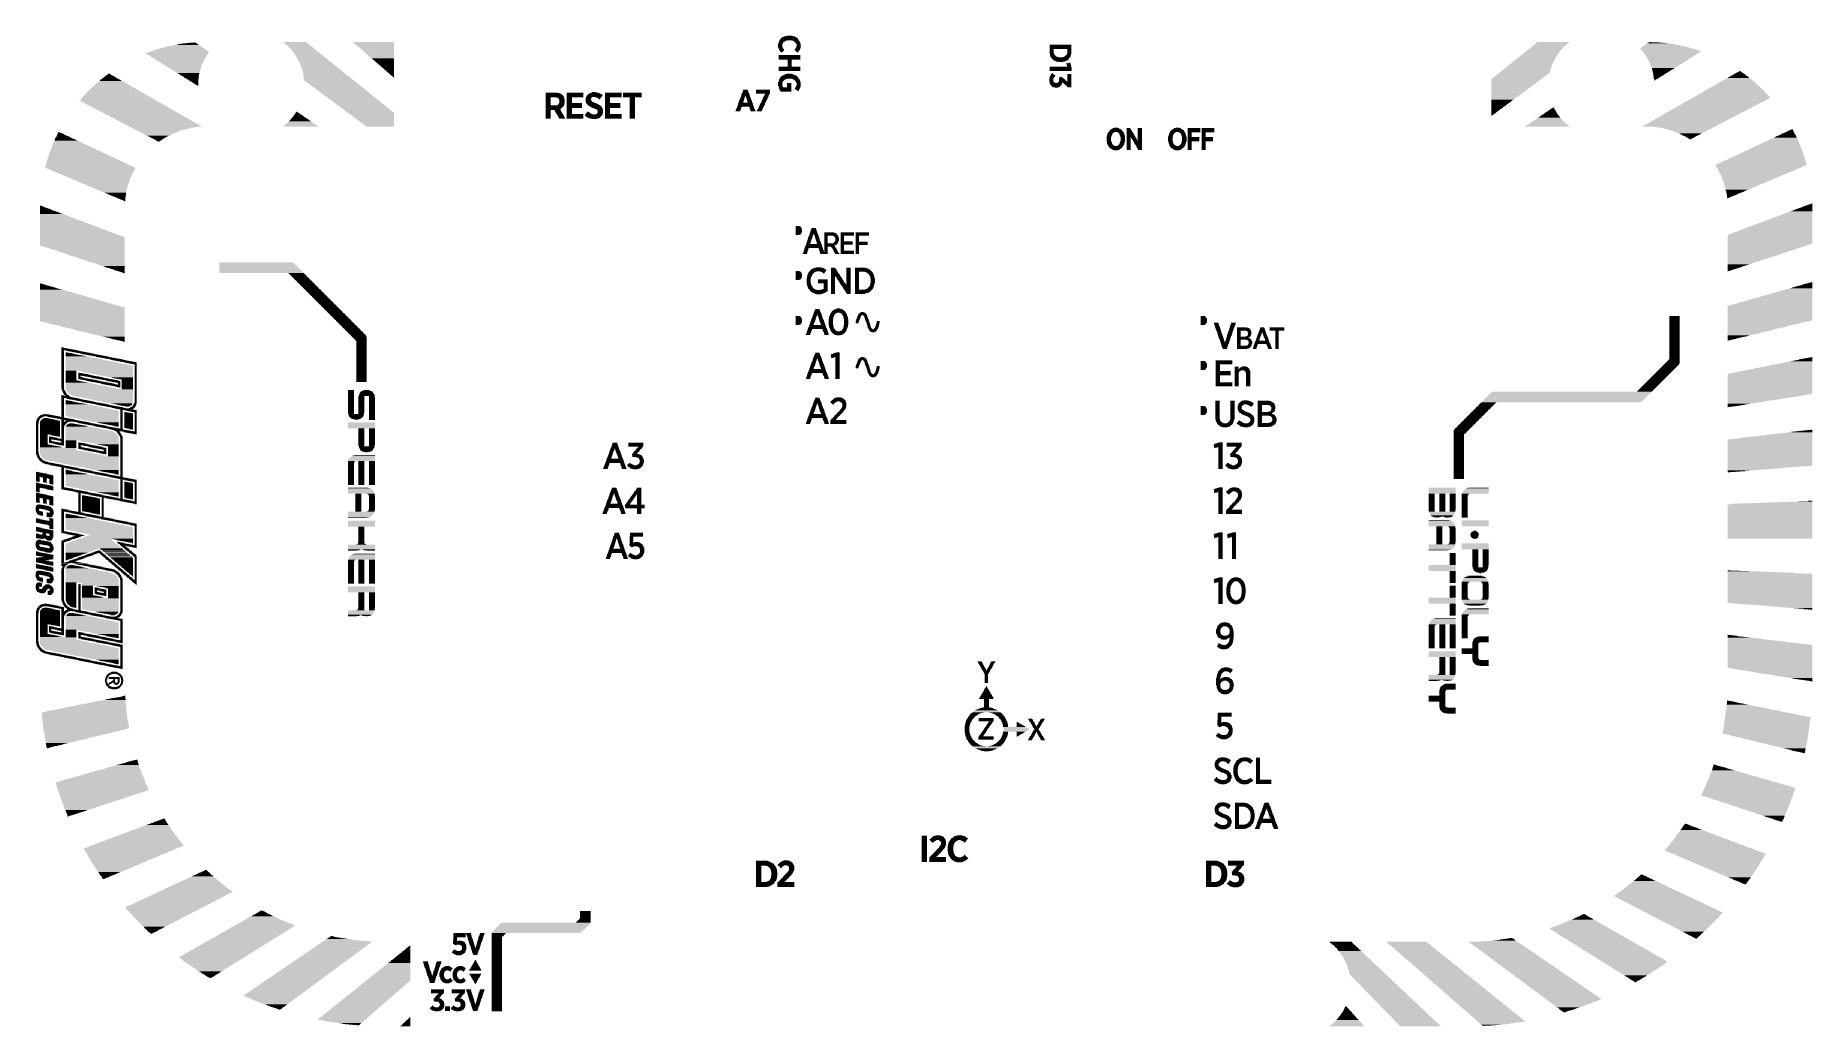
# Model space of a CAD drawing. Extents: x -50 to 50, y -28 to 28.
import ezdxf

# ---------------------------------------------------------------- set-up
doc = ezdxf.new("R2010")
doc.units = 0
doc.layers.add('200', color=132, linetype='CONTINUOUS')

# ---------------------------------------------------------------- blocks, each defined once
blk = doc.blocks.new('RECT')
blk.add_solid([(-0.5, -0.5), (0.5, -0.5), (-0.5, 0.5), (0.5, 0.5)])

msp = doc.modelspace()

# ---------------------------------------------------------------- block references
at = {"layer": '200'}
for p, xscale, yscale in [((-7.7356, 28.0882), 0.5918, 0.0211), ((-7.7356, 28.1093), 0.4648, 0.0211), ((-7.7356, 28.1305), 0.2972, 0.0213), ((-42.291, 27.1357), 3.5357, 0.0211), ((-42.2897, 27.1145), 3.4925, 0.0213), ((-42.2694, 27.1568), 3.4925, 0.0211), ((-42.2808, 27.0933), 3.429, 0.0211), ((-42.2593, 27.0722), 3.3858, 0.0211), ((-42.2275, 27.178), 3.4493, 0.0213), ((-42.1843, 27.1992), 3.4087, 0.0211), ((-42.1754, 27.2203), 3.3452, 0.0211), ((-42.1538, 27.2415), 3.2614, 0.0213), ((-42.1437, 27.2627), 3.1547, 0.0211), ((-42.1208, 27.2838), 3.0683, 0.0211), ((-42.1107, 27.305), 2.9616, 0.0213), ((-42.0891, 27.3262), 2.8778, 0.0211), ((-42.0675, 27.3473), 2.794, 0.0211), ((-42.0573, 27.3685), 2.6873, 0.0213), ((-42.0256, 27.3897), 2.5832, 0.0211), ((-42.0154, 27.4108), 2.4765, 0.0211), ((-41.9837, 27.432), 2.3724, 0.0213), ((-41.9735, 27.4532), 2.2657, 0.0211), ((-41.9405, 27.4743), 2.159, 0.0211), ((-41.9202, 27.4955), 2.032, 0.0213), ((-41.8884, 27.5167), 1.9279, 0.0211), ((-41.8668, 27.5378), 1.7983, 0.0211), ((-41.8249, 27.559), 1.6739, 0.0213), ((-41.7932, 27.5802), 1.524, 0.0211), ((-41.7614, 27.6013), 1.4199, 0.0211), ((-41.7195, 27.6225), 1.2497, 0.0213), ((-41.6763, 27.6437), 1.1227, 0.0211), ((-41.6243, 27.6648), 0.9322, 0.0211), ((-41.5709, 27.686), 0.7849, 0.0213), ((-41.4973, 27.7072), 0.5918, 0.0211), ((-41.4223, 27.7283), 0.3607, 0.0211), ((-41.3068, 27.7495), 0.0838, 0.0213), ((-35.654, 27.7707), 1.27, 0.0211), ((-35.6438, 27.7495), 1.2903, 0.0213), ((-35.6121, 27.7283), 1.3132, 0.0211), ((-35.5816, 27.7072), 1.2929, 0.0211), ((-35.56, 27.686), 1.2903, 0.0213), ((-35.5384, 27.6648), 1.2929, 0.0211), ((-35.5067, 27.6437), 1.3106, 0.0211), ((-35.4851, 27.6225), 1.3132, 0.0213), ((-35.4648, 27.6013), 1.3132, 0.0211), ((-35.433, 27.5802), 1.2903, 0.0211), ((-35.4013, 27.559), 1.3132, 0.0213), ((-35.3797, 27.5378), 1.3106, 0.0211), ((-35.3581, 27.5167), 1.3132, 0.0211), ((-35.3377, 27.4955), 1.3132, 0.0213), ((-35.306, 27.4743), 1.336, 0.0211), ((-35.2844, 27.4532), 1.3335, 0.0211), ((-35.2641, 27.432), 1.3335, 0.0213), ((-35.2412, 27.4108), 1.3335, 0.0211), ((-35.2108, 27.3897), 1.3538, 0.0211), ((-35.2006, 27.3685), 1.3741, 0.0213), ((-35.179, 27.3473), 1.3767, 0.0211), ((-35.1587, 27.3262), 1.3767, 0.0211), ((-35.1257, 27.305), 1.397, 0.0213), ((-35.1053, 27.2838), 1.397, 0.0211), ((-35.0838, 27.2627), 1.3945, 0.0211), ((-35.0723, 27.2415), 1.4173, 0.0213), ((-35.0406, 27.2203), 1.4402, 0.0211), ((-35.0203, 27.1992), 1.4402, 0.0211), ((-34.9987, 27.178), 1.4376, 0.0213), ((-34.9783, 27.1568), 1.4376, 0.0211), ((-34.9567, 27.1357), 1.4808, 0.0211), ((-34.9352, 27.1145), 1.4834, 0.0213), ((-34.9136, 27.0933), 1.4808, 0.0211), ((-34.9034, 27.0722), 1.5011, 0.0211), ((-31.2103, 27.7707), 2.3292, 0.0211), ((-31.1887, 27.7495), 2.286, 0.0213), ((-31.1785, 27.7283), 2.2657, 0.0211), ((-31.1671, 27.7072), 2.2428, 0.0211), ((-31.1569, 27.686), 2.2225, 0.0213), ((-31.1468, 27.6648), 2.2022, 0.0211), ((-31.1353, 27.6437), 2.1793, 0.0211), ((-31.115, 27.6225), 2.1387, 0.0213), ((-31.1036, 27.6013), 2.1158, 0.0211), ((-31.0934, 27.5802), 2.0955, 0.0211), ((-31.0833, 27.559), 2.0752, 0.0213), ((-31.0718, 27.5378), 2.0523, 0.0211), ((-31.0617, 27.5167), 2.032, 0.0211), ((-31.0515, 27.4955), 2.0117, 0.0213), ((-31.0299, 27.4743), 1.9685, 0.0211), ((-31.0198, 27.4532), 1.9482, 0.0211), ((-31.0083, 27.432), 1.9253, 0.0213), ((-30.9982, 27.4108), 1.905, 0.0211), ((-30.988, 27.3897), 1.8847, 0.0211), ((-30.9766, 27.3685), 1.8618, 0.0213), ((-30.9664, 27.3473), 1.8415, 0.0211), ((-30.9448, 27.3262), 1.7983, 0.0211), ((-30.9347, 27.305), 1.778, 0.0213), ((-30.9245, 27.2838), 1.7577, 0.0211), ((-30.9131, 27.2627), 1.7348, 0.0211), ((-30.9029, 27.2415), 1.7145, 0.0213), ((-30.8928, 27.2203), 1.6942, 0.0211), ((-30.8813, 27.1992), 1.6713, 0.0211), ((-30.861, 27.178), 1.6307, 0.0213), ((-30.8496, 27.1568), 1.6078, 0.0211), ((-30.8394, 27.1357), 1.5875, 0.0211), ((-30.8293, 27.1145), 1.5672, 0.0213), ((-30.8178, 27.0933), 1.5443, 0.0211), ((-30.8077, 27.0722), 1.524, 0.0211), ((-8.255, 27.6437), 0.2337, 0.0211), ((-8.255, 27.6225), 0.2337, 0.0213), ((-8.255, 27.6013), 0.2337, 0.0211), ((-8.255, 27.5802), 0.2337, 0.0211), ((-8.255, 27.559), 0.2337, 0.0213), ((-8.255, 27.5378), 0.2337, 0.0211), ((-8.255, 27.5167), 0.2337, 0.0211), ((-8.2448, 27.686), 0.254, 0.0213), ((-8.2448, 27.6648), 0.254, 0.0211), ((-8.2448, 27.4955), 0.254, 0.0213), ((-8.2448, 27.4743), 0.254, 0.0211), ((-8.2017, 27.7707), 0.2946, 0.0211), ((-8.2118, 27.7495), 0.2743, 0.0213), ((-8.222, 27.7283), 0.254, 0.0211), ((-8.222, 27.7072), 0.254, 0.0211), ((-8.2334, 27.4532), 0.2311, 0.0211), ((-8.222, 27.432), 0.254, 0.0213), ((-8.2118, 27.4108), 0.2743, 0.0211), ((-8.2118, 27.3897), 0.2743, 0.0211), ((-8.1598, 27.813), 0.3378, 0.0213), ((-8.1801, 27.3473), 0.2972, 0.0211), ((-8.1699, 27.7918), 0.3175, 0.0211), ((-8.1915, 27.3685), 0.2743, 0.0213), ((-8.0861, 27.8553), 0.4445, 0.0211), ((-8.1598, 27.3262), 0.2972, 0.0211), ((-8.1699, 27.305), 0.2769, 0.0213), ((-8.1178, 27.8342), 0.381, 0.0211), ((-7.7457, 27.8977), 1.0795, 0.0211), ((-7.7356, 27.8765), 1.0998, 0.0213), ((-8.1699, 27.2838), 0.2311, 0.0211), ((-7.747, 27.9188), 1.0363, 0.0211), ((-8.1699, 27.2627), 0.1905, 0.0211), ((-7.747, 27.94), 0.9957, 0.0213), ((-8.1699, 27.2415), 0.1499, 0.0213), ((-8.1915, 27.2203), 0.1067, 0.0211), ((-7.7356, 27.9612), 0.9728, 0.0211), ((-8.1902, 27.1992), 0.0635, 0.0211), ((-7.7356, 27.9823), 0.9322, 0.0211), ((-8.1915, 27.178), 0.0203, 0.0213), ((-7.747, 28.0035), 0.8687, 0.0213), ((-7.7457, 28.0247), 0.8255, 0.0211), ((-7.7368, 28.0458), 0.762, 0.0211), ((-7.7356, 28.067), 0.6782, 0.0213), ((-7.3978, 27.8553), 0.4242, 0.0211), ((-7.3444, 27.8342), 0.3581, 0.0211), ((-7.3241, 27.813), 0.3175, 0.0213), ((-7.3012, 27.7918), 0.3175, 0.0211), ((-7.3012, 27.3262), 0.3175, 0.0211), ((-7.2911, 27.3473), 0.2972, 0.0211), ((-7.2809, 27.7707), 0.2769, 0.0211), ((-7.2809, 27.3685), 0.2769, 0.0213), ((-7.2923, 27.305), 0.254, 0.0213), ((-7.2911, 27.2838), 0.2108, 0.0211), ((-7.2593, 27.7495), 0.2743, 0.0213), ((-7.2593, 27.4108), 0.2743, 0.0211), ((-7.2593, 27.3897), 0.2743, 0.0211), ((-7.2492, 27.7283), 0.254, 0.0211), ((-7.2492, 27.7072), 0.254, 0.0211), ((-7.2492, 27.432), 0.254, 0.0213), ((-7.2809, 27.2627), 0.1905, 0.0211), ((-7.239, 27.686), 0.2337, 0.0213), ((-7.2809, 27.2415), 0.1499, 0.0213), ((-7.2288, 27.6648), 0.254, 0.0211), ((-7.2288, 27.4955), 0.254, 0.0213), ((-7.2288, 27.4743), 0.254, 0.0211), ((-7.2288, 27.4532), 0.254, 0.0211), ((-7.2174, 27.6437), 0.2311, 0.0211), ((-7.2174, 27.6225), 0.2311, 0.0213), ((-7.2174, 27.6013), 0.2311, 0.0211), ((-7.2174, 27.5802), 0.2311, 0.0211), ((-7.2174, 27.559), 0.2311, 0.0213), ((-7.2174, 27.5378), 0.2311, 0.0211), ((-7.2174, 27.5167), 0.2311, 0.0211), ((-7.2708, 27.2203), 0.0838, 0.0211), ((-7.2708, 27.1992), 0.0432, 0.0211), ((-7.2593, 27.178), 0.0203, 0.0213), ((7.5679, 27.6225), 1.2268, 0.0213), ((7.5679, 27.6013), 1.2268, 0.0211), ((7.5679, 27.5802), 1.2268, 0.0211), ((7.5679, 27.559), 1.2268, 0.0213), ((7.5679, 27.5378), 1.2268, 0.0211), ((7.5679, 27.5167), 1.2268, 0.0211), ((7.5679, 27.4955), 1.2268, 0.0213), ((7.5679, 27.4743), 1.2268, 0.0211), ((7.5679, 27.4532), 1.2268, 0.0211), ((7.5679, 27.432), 1.2268, 0.0213), ((7.5679, 27.4108), 1.2268, 0.0211), ((7.5679, 27.3897), 1.2268, 0.0211), ((7.0701, 27.3685), 0.2311, 0.0213), ((7.0701, 27.3473), 0.2311, 0.0211), ((7.0701, 27.3262), 0.2311, 0.0211), ((7.0701, 27.305), 0.2311, 0.0213), ((7.0701, 27.2838), 0.2311, 0.0211), ((7.0701, 27.2627), 0.2311, 0.0211), ((7.0701, 27.2415), 0.2311, 0.0213), ((7.0701, 27.2203), 0.2311, 0.0211), ((7.0701, 27.1992), 0.2311, 0.0211), ((7.0701, 27.178), 0.2311, 0.0213), ((7.0701, 27.1568), 0.2311, 0.0211), ((7.0803, 27.1357), 0.2515, 0.0211), ((7.0803, 27.1145), 0.2515, 0.0213), ((7.0904, 27.0933), 0.2311, 0.0211), ((7.1018, 27.0722), 0.254, 0.0211), ((8.034, 27.0722), 0.254, 0.0211), ((8.0543, 27.1357), 0.254, 0.0211), ((8.0543, 27.1145), 0.254, 0.0213), ((8.0442, 27.0933), 0.2337, 0.0211), ((8.0645, 27.3685), 0.2337, 0.0213), ((8.0645, 27.3473), 0.2337, 0.0211), ((8.0645, 27.3262), 0.2337, 0.0211), ((8.0645, 27.305), 0.2337, 0.0213), ((8.0645, 27.2838), 0.2337, 0.0211), ((8.0645, 27.2627), 0.2337, 0.0211), ((8.0645, 27.2415), 0.2337, 0.0213), ((8.0645, 27.2203), 0.2337, 0.0211), ((8.0645, 27.1992), 0.2337, 0.0211), ((8.0645, 27.178), 0.2337, 0.0213), ((8.0645, 27.1568), 0.2337, 0.0211), ((34.6291, 27.0722), 2.0091, 0.0211), ((34.6393, 27.0933), 1.9888, 0.0211), ((34.6608, 27.1145), 1.9914, 0.0213), ((34.6926, 27.1357), 1.9685, 0.0211), ((34.7028, 27.1568), 1.9482, 0.0211), ((34.7243, 27.178), 1.9456, 0.0213), ((34.7459, 27.1992), 1.9482, 0.0211), ((34.7777, 27.2203), 1.9253, 0.0211), ((34.798, 27.2415), 1.9253, 0.0213), ((34.8082, 27.2627), 1.905, 0.0211), ((34.831, 27.2838), 1.905, 0.0211), ((34.8615, 27.305), 1.8847, 0.0213), ((34.8831, 27.3262), 1.8821, 0.0211), ((34.9047, 27.3473), 1.8847, 0.0211), ((34.925, 27.3685), 1.8847, 0.0213), ((34.9567, 27.3897), 1.8618, 0.0211), ((34.9669, 27.4108), 1.8415, 0.0211), ((34.9898, 27.432), 1.8415, 0.0213), ((35.0101, 27.4532), 1.8415, 0.0211), ((35.0418, 27.4743), 1.8186, 0.0211), ((35.0634, 27.4955), 1.8212, 0.0213), ((35.0838, 27.5167), 1.8212, 0.0211), ((35.1053, 27.5378), 1.8186, 0.0211), ((35.1371, 27.559), 1.8009, 0.0213), ((35.1587, 27.5802), 1.7983, 0.0211), ((35.1904, 27.6013), 1.8212, 0.0211), ((35.2108, 27.6225), 1.8212, 0.0213), ((35.2425, 27.6437), 1.7983, 0.0211), ((35.2641, 27.6648), 1.8009, 0.0211), ((35.2857, 27.686), 1.7983, 0.0213), ((35.306, 27.7072), 1.7983, 0.0211), ((35.3377, 27.7283), 1.8212, 0.0211), ((35.3695, 27.7495), 1.7983, 0.0213), ((35.3797, 27.7707), 1.778, 0.0211), ((41.7208, 27.432), 2.8575, 0.0213), ((41.7627, 27.4108), 2.9413, 0.0211), ((41.8046, 27.3897), 2.9845, 0.0211), ((41.8465, 27.3685), 3.0683, 0.0213), ((41.7093, 27.4532), 2.7534, 0.0211), ((41.8884, 27.3473), 3.1115, 0.0211), ((41.6776, 27.4743), 2.6441, 0.0211), ((41.9316, 27.3262), 3.1521, 0.0211), ((41.6458, 27.4955), 2.54, 0.0213), ((41.9735, 27.305), 3.1953, 0.0213), ((42.0154, 27.2838), 3.2385, 0.0211), ((41.6255, 27.5167), 2.413, 0.0211), ((42.0586, 27.2627), 3.2791, 0.0211), ((42.07, 27.2415), 3.302, 0.0213), ((41.5925, 27.5378), 2.3063, 0.0211), ((42.0688, 27.2203), 3.2588, 0.0211), ((42.0586, 27.1992), 3.1979, 0.0211), ((41.562, 27.559), 2.159, 0.0213), ((42.0586, 27.178), 3.1521, 0.0213), ((41.5188, 27.5802), 2.032, 0.0211), ((42.0484, 27.1568), 3.0912, 0.0211), ((42.0268, 27.1357), 3.048, 0.0211), ((42.0268, 27.1145), 3.0074, 0.0213), ((41.4985, 27.6013), 1.905, 0.0211), ((42.0065, 27.0722), 2.921, 0.0211), ((42.0167, 27.0933), 2.9413, 0.0211), ((41.4452, 27.6225), 1.7577, 0.0213), ((41.4134, 27.6437), 1.6078, 0.0211), ((41.3499, 27.6648), 1.4402, 0.0211), ((41.308, 27.686), 1.27, 0.0213), ((41.2331, 27.7072), 1.0795, 0.0211), ((41.1594, 27.7283), 0.8458, 0.0211), ((41.0426, 27.7495), 0.5715, 0.0213), ((40.8635, 27.7707), 0.127, 0.0211), ((-42.2593, 27.051), 3.3452, 0.0213), ((-42.2478, 27.0298), 3.2817, 0.0211), ((-42.2377, 27.0087), 3.2614, 0.0211), ((-42.2275, 26.9875), 3.1953, 0.0213), ((-42.2173, 26.9663), 3.1344, 0.0211), ((-42.2059, 26.9452), 3.1115, 0.0211), ((-42.1958, 26.924), 3.0505, 0.0213), ((-42.1958, 26.9028), 3.0048, 0.0211), ((-42.1742, 26.8817), 2.9616, 0.0211), ((-42.164, 26.8605), 2.9007, 0.0213), ((-42.1526, 26.8393), 2.8778, 0.0211), ((-42.1424, 26.8182), 2.8169, 0.0211), ((-42.131, 26.797), 2.794, 0.0213), ((-42.1221, 26.7758), 2.7305, 0.0211), ((-42.1005, 26.7547), 2.6873, 0.0211), ((-42.1005, 26.7335), 2.6467, 0.0213), ((-42.0789, 26.7123), 2.6035, 0.0211), ((-42.0789, 26.6912), 2.5629, 0.0211), ((-42.0573, 26.67), 2.5197, 0.0213), ((-42.0472, 26.6488), 2.4536, 0.0211), ((-42.037, 26.6277), 2.4333, 0.0211), ((-42.0256, 26.6065), 2.3698, 0.0213), ((-42.0154, 26.5853), 2.3495, 0.0211), ((-42.004, 26.5642), 2.286, 0.0211), ((-41.9837, 26.543), 2.2454, 0.0213), ((-41.9837, 26.5218), 2.1996, 0.0211), ((-41.9633, 26.5007), 2.159, 0.0211), ((-41.9519, 26.4795), 2.1361, 0.0213), ((-41.9417, 26.4583), 2.0752, 0.0211), ((-41.9202, 26.4372), 2.032, 0.0211), ((-41.91, 26.416), 2.0117, 0.0213), ((-41.8986, 26.3948), 1.9482, 0.0211), ((-41.877, 26.3737), 1.905, 0.0211), ((-41.8783, 26.3525), 1.8618, 0.0213), ((-41.8567, 26.3313), 1.8186, 0.0211), ((-41.8465, 26.3102), 1.7983, 0.0211), ((-41.8351, 26.289), 1.7348, 0.0213), ((-41.8148, 26.2678), 1.6942, 0.0211), ((-41.8033, 26.2467), 1.6713, 0.0211), ((-41.783, 26.2255), 1.6307, 0.0213), ((-41.7817, 26.2043), 1.5875, 0.0211), ((-41.7614, 26.1832), 1.5469, 0.0211), ((-41.7398, 26.162), 1.5037, 0.0213), ((-41.7411, 26.1408), 1.4605, 0.0211), ((-41.7195, 26.1197), 1.4173, 0.0211), ((-41.7093, 26.0985), 1.397, 0.0213), ((-41.6878, 26.0773), 1.3538, 0.0211), ((-34.8818, 27.051), 1.5037, 0.0213), ((-34.8513, 27.0298), 1.524, 0.0211), ((-34.8399, 27.0087), 1.5469, 0.0211), ((-34.8183, 26.9875), 1.5443, 0.0213), ((-34.798, 26.9663), 1.5443, 0.0211), ((-34.7764, 26.9452), 1.5875, 0.0211), ((-34.7561, 26.924), 1.5875, 0.0213), ((-34.7231, 26.8817), 1.6078, 0.0211), ((-34.7332, 26.9028), 1.5875, 0.0211), ((-34.6913, 26.8605), 1.6307, 0.0213), ((-34.6812, 26.8393), 1.651, 0.0211), ((-34.6494, 26.797), 1.6739, 0.0213), ((-34.6608, 26.8182), 1.651, 0.0211), ((-34.6177, 26.7758), 1.6916, 0.0211), ((-34.6062, 26.7547), 1.7145, 0.0211), ((-34.5859, 26.7335), 1.7145, 0.0213), ((-34.5757, 26.7123), 1.7348, 0.0211), ((-34.544, 26.6912), 1.7577, 0.0211), ((-34.5338, 26.67), 1.778, 0.0213), ((-34.511, 26.6488), 1.778, 0.0211), ((-34.5008, 26.6277), 1.7983, 0.0211), ((-34.4691, 26.6065), 1.8212, 0.0213), ((-34.4589, 26.5853), 1.8415, 0.0211), ((-34.4272, 26.543), 1.8644, 0.0213), ((-34.4386, 26.5642), 1.8415, 0.0211), ((-34.384, 26.5007), 1.905, 0.0211), ((-34.3954, 26.5218), 1.8821, 0.0211), ((-34.3738, 26.4795), 1.9253, 0.0213), ((-34.3319, 26.4372), 1.9685, 0.0211), ((-34.3218, 26.416), 1.9888, 0.0213), ((-34.3535, 26.4583), 1.9253, 0.0211), ((-34.3002, 26.3948), 1.9914, 0.0211), ((-34.29, 26.3737), 2.0117, 0.0211), ((-34.257, 26.3525), 2.032, 0.0213), ((-34.2468, 26.3313), 2.0523, 0.0211), ((-34.2367, 26.3102), 2.0726, 0.0211), ((-34.2151, 26.289), 2.0752, 0.0213), ((-34.1833, 26.2467), 2.1387, 0.0211), ((-34.1732, 26.2255), 2.159, 0.0213), ((-34.1947, 26.2678), 2.1158, 0.0211), ((-34.1528, 26.2043), 2.159, 0.0211), ((-34.1414, 26.1832), 2.1819, 0.0211), ((-34.1211, 26.162), 2.2225, 0.0213), ((-34.0881, 26.1197), 2.2428, 0.0211), ((-34.0982, 26.1408), 2.2225, 0.0211), ((-34.0779, 26.0985), 2.2631, 0.0213), ((-34.0563, 26.0773), 2.3063, 0.0211), ((-30.7861, 27.051), 1.4808, 0.0213), ((-30.7759, 27.0298), 1.4605, 0.0211), ((-30.7658, 27.0087), 1.4402, 0.0211), ((-30.7543, 26.9875), 1.4173, 0.0213), ((-30.7442, 26.9663), 1.397, 0.0211), ((-30.734, 26.9452), 1.3767, 0.0211), ((-30.7226, 26.924), 1.3538, 0.0213), ((-30.7023, 26.9028), 1.3132, 0.0211), ((-30.6908, 26.8817), 1.2903, 0.0211), ((-30.6807, 26.8605), 1.27, 0.0213), ((-30.6705, 26.8393), 1.2497, 0.0211), ((-30.6591, 26.8182), 1.2268, 0.0211), ((-30.6489, 26.797), 1.2065, 0.0213), ((-30.6388, 26.7758), 1.1862, 0.0211), ((-30.6172, 26.7547), 1.143, 0.0211), ((-30.607, 26.7335), 1.1227, 0.0213), ((-30.5956, 26.7123), 1.0998, 0.0211), ((-30.5854, 26.6912), 1.0795, 0.0211), ((-30.5753, 26.67), 1.0592, 0.0213), ((-30.5651, 26.6488), 1.0389, 0.0211), ((-30.5537, 26.6277), 1.016, 0.0211), ((-30.5321, 26.6065), 0.9728, 0.0213), ((-30.5219, 26.5853), 0.9525, 0.0211), ((-30.5118, 26.5642), 0.9322, 0.0211), ((-30.5003, 26.543), 0.9093, 0.0213), ((-30.4902, 26.5218), 0.889, 0.0211), ((-30.48, 26.5007), 0.8687, 0.0211), ((-30.4584, 26.4795), 0.8255, 0.0213), ((-30.4483, 26.4583), 0.8052, 0.0211), ((-30.4368, 26.4372), 0.7823, 0.0211), ((-30.4267, 26.416), 0.762, 0.0213), ((-30.4165, 26.3948), 0.7417, 0.0211), ((-30.4051, 26.3737), 0.7188, 0.0211), ((-30.3949, 26.3525), 0.6985, 0.0213), ((-30.3733, 26.3313), 0.6553, 0.0211), ((-30.3632, 26.3102), 0.635, 0.0211), ((-30.353, 26.289), 0.6147, 0.0213), ((-30.3416, 26.2678), 0.5918, 0.0211), ((-30.3314, 26.2467), 0.5715, 0.0211), ((-30.3213, 26.2255), 0.5512, 0.0213), ((-30.3098, 26.2043), 0.5283, 0.0211), ((-30.2895, 26.1832), 0.4877, 0.0211), ((-30.2781, 26.162), 0.4648, 0.0213), ((-30.2679, 26.1408), 0.4445, 0.0211), ((-30.2578, 26.1197), 0.4242, 0.0211), ((-30.2463, 26.0985), 0.4013, 0.0213), ((-30.2362, 26.0773), 0.381, 0.0211), ((-7.7356, 27.0298), 1.2268, 0.0211), ((-7.7356, 27.0087), 1.2268, 0.0211), ((-7.7356, 26.9875), 1.2268, 0.0213), ((-7.7356, 26.9663), 1.2268, 0.0211), ((-7.7356, 26.9452), 1.2268, 0.0211), ((-7.7356, 26.924), 1.2268, 0.0213), ((-7.7356, 26.9028), 1.2268, 0.0211), ((-7.7356, 26.8817), 1.2268, 0.0211), ((-7.7356, 26.8605), 1.2268, 0.0213), ((-7.7356, 26.8393), 1.2268, 0.0211), ((-7.7356, 26.8182), 1.2268, 0.0211), ((-7.7356, 26.797), 1.2268, 0.0213), ((-7.7356, 26.3737), 1.2268, 0.0211), ((-7.7356, 26.3525), 1.2268, 0.0213), ((-7.7356, 26.3313), 1.2268, 0.0211), ((-7.7356, 26.3102), 1.2268, 0.0211), ((-7.7356, 26.289), 1.2268, 0.0213), ((-7.7356, 26.2678), 1.2268, 0.0211), ((-7.7356, 26.2467), 1.2268, 0.0211), ((-7.7356, 26.2255), 1.2268, 0.0213), ((-7.7356, 26.2043), 1.2268, 0.0211), ((-7.7356, 26.1832), 1.2268, 0.0211), ((-7.7356, 26.162), 1.2268, 0.0213), ((-7.7356, 26.1408), 1.2268, 0.0211), ((-7.7254, 26.7758), 0.2311, 0.0211), ((-7.7254, 26.7547), 0.2311, 0.0211), ((-7.7254, 26.7335), 0.2311, 0.0213), ((-7.7254, 26.7123), 0.2311, 0.0211), ((-7.7254, 26.6912), 0.2311, 0.0211), ((-7.7254, 26.67), 0.2311, 0.0213), ((-7.7254, 26.6488), 0.2311, 0.0211), ((-7.7254, 26.6277), 0.2311, 0.0211), ((-7.7254, 26.6065), 0.2311, 0.0213), ((-7.7254, 26.5853), 0.2311, 0.0211), ((-7.7254, 26.5642), 0.2311, 0.0211), ((-7.7254, 26.543), 0.2311, 0.0213), ((-7.7254, 26.5218), 0.2311, 0.0211), ((-7.7254, 26.5007), 0.2311, 0.0211), ((-7.7254, 26.4795), 0.2311, 0.0213), ((-7.7254, 26.4583), 0.2311, 0.0211), ((-7.7254, 26.4372), 0.2311, 0.0211), ((-7.7254, 26.416), 0.2311, 0.0213), ((-7.7254, 26.3948), 0.2311, 0.0211), ((7.5679, 26.3737), 1.2268, 0.0211), ((7.5679, 26.3525), 1.2268, 0.0213), ((7.5781, 26.3313), 1.2471, 0.0211), ((7.5781, 26.3102), 1.2471, 0.0211), ((7.5781, 26.289), 1.2471, 0.0213), ((7.5781, 26.2678), 1.2471, 0.0211), ((7.5781, 26.2467), 1.2471, 0.0211), ((7.5781, 26.2255), 1.2471, 0.0213), ((7.5781, 26.2043), 1.2471, 0.0211), ((7.5781, 26.1832), 1.2471, 0.0211), ((7.5781, 26.162), 1.2471, 0.0213), ((7.5781, 26.1408), 1.2471, 0.0211), ((7.112, 27.051), 0.2743, 0.0213), ((7.112, 27.0298), 0.2743, 0.0211), ((7.1653, 26.9663), 0.3404, 0.0211), ((7.1336, 27.0087), 0.2769, 0.0211), ((7.1438, 26.9875), 0.2972, 0.0213), ((7.1971, 26.9452), 0.3581, 0.0211), ((7.2288, 26.924), 0.4216, 0.0213), ((7.5679, 26.9028), 1.0592, 0.0211), ((7.5667, 26.8817), 1.016, 0.0211), ((7.5667, 26.8605), 1.016, 0.0213), ((7.5679, 26.8393), 0.9728, 0.0211), ((7.5679, 26.8182), 0.9322, 0.0211), ((7.5667, 26.797), 0.889, 0.0213), ((7.5679, 26.7758), 0.8458, 0.0211), ((7.5679, 26.7547), 0.8052, 0.0211), ((7.5667, 26.7335), 0.7214, 0.0213), ((7.5667, 26.7123), 0.635, 0.0211), ((7.5679, 26.6912), 0.5512, 0.0211), ((7.5679, 26.67), 0.4648, 0.0213), ((7.5768, 26.6488), 0.2743, 0.0211), ((7.9058, 26.924), 0.4242, 0.0213), ((7.9375, 26.9452), 0.3607, 0.0211), ((7.9693, 26.9663), 0.3378, 0.0211), ((7.9908, 26.9875), 0.2946, 0.0213), ((8.001, 27.0087), 0.2743, 0.0211), ((8.001, 26.5642), 0.2337, 0.0211), ((8.0226, 27.051), 0.2769, 0.0213), ((8.0226, 27.0298), 0.2769, 0.0211), ((8.0112, 26.543), 0.254, 0.0213), ((8.034, 26.4795), 0.254, 0.0213), ((8.0226, 26.5218), 0.2311, 0.0211), ((8.0226, 26.5007), 0.2311, 0.0211), ((8.0442, 26.4583), 0.2337, 0.0211), ((8.0442, 26.4372), 0.2337, 0.0211), ((8.0442, 26.416), 0.2337, 0.0213), ((8.0543, 26.3948), 0.254, 0.0211), ((8.0442, 26.5853), 0.1473, 0.0211), ((8.0962, 26.6065), 0.0432, 0.0213), ((33.782, 26.0773), 2.8143, 0.0211), ((33.8036, 26.0985), 2.7711, 0.0213), ((33.8137, 26.1197), 2.7508, 0.0211), ((33.8239, 26.1408), 2.7305, 0.0211), ((33.8468, 26.162), 2.7305, 0.0213), ((33.8671, 26.1832), 2.6899, 0.0211), ((33.8785, 26.2043), 2.667, 0.0211), ((33.8988, 26.2255), 2.667, 0.0213), ((33.909, 26.2467), 2.6467, 0.0211), ((33.9306, 26.2678), 2.6035, 0.0211), ((33.9408, 26.289), 2.5832, 0.0213), ((33.9623, 26.3102), 2.5806, 0.0211), ((33.9725, 26.3313), 2.5603, 0.0211), ((33.9941, 26.3525), 2.5171, 0.0213), ((34.0157, 26.3737), 2.5197, 0.0211), ((34.0258, 26.3948), 2.4994, 0.0211), ((34.0474, 26.416), 2.4968, 0.0213), ((34.0678, 26.4372), 2.4562, 0.0211), ((34.0792, 26.4583), 2.4333, 0.0211), ((34.0995, 26.4795), 2.4333, 0.0213), ((34.1097, 26.5007), 2.413, 0.0211), ((34.1313, 26.5218), 2.3698, 0.0211), ((34.1528, 26.543), 2.3724, 0.0213), ((34.1643, 26.5642), 2.3495, 0.0211), ((34.1846, 26.5853), 2.3495, 0.0211), ((34.2062, 26.6065), 2.3063, 0.0213), ((34.2265, 26.6277), 2.3063, 0.0211), ((34.2367, 26.6488), 2.286, 0.0211), ((34.2595, 26.67), 2.286, 0.0213), ((34.2798, 26.6912), 2.2454, 0.0211), ((34.3014, 26.7123), 2.2428, 0.0211), ((34.3116, 26.7335), 2.2225, 0.0213), ((34.3319, 26.7547), 2.2225, 0.0211), ((34.3433, 26.7758), 2.1996, 0.0211), ((34.3751, 26.797), 2.1819, 0.0213), ((34.3865, 26.8182), 2.159, 0.0211), ((34.4068, 26.8393), 2.159, 0.0211), ((34.417, 26.8605), 2.1387, 0.0213), ((34.4488, 26.8817), 2.1158, 0.0211), ((34.4589, 26.9028), 2.0955, 0.0211), ((34.4818, 26.924), 2.0955, 0.0213), ((34.5021, 26.9452), 2.0955, 0.0211), ((34.5237, 26.9663), 2.0523, 0.0211), ((34.544, 26.9875), 2.0523, 0.0213), ((34.5656, 27.0087), 2.0549, 0.0211), ((34.577, 27.0298), 2.032, 0.0211), ((34.6075, 27.051), 2.0117, 0.0213), ((41.9951, 27.051), 2.8575, 0.0213), ((41.9735, 27.0087), 2.7737, 0.0211), ((41.9837, 27.0298), 2.794, 0.0211), ((41.9633, 26.9875), 2.7076, 0.0213), ((41.9633, 26.9663), 2.667, 0.0211), ((41.9417, 26.9452), 2.6238, 0.0211), ((41.9316, 26.924), 2.5629, 0.0213), ((41.9113, 26.8817), 2.4765, 0.0211), ((41.9316, 26.9028), 2.5171, 0.0211), ((41.91, 26.8605), 2.4333, 0.0213), ((41.8897, 26.8393), 2.3927, 0.0211), ((41.8783, 26.8182), 2.3292, 0.0211), ((41.8681, 26.797), 2.3089, 0.0213), ((41.8579, 26.7758), 2.2428, 0.0211), ((41.8478, 26.7547), 2.2225, 0.0211), ((41.8363, 26.7335), 2.159, 0.0213), ((41.8148, 26.7123), 2.1158, 0.0211), ((41.8148, 26.6912), 2.0752, 0.0211), ((41.7932, 26.67), 2.032, 0.0213), ((41.7944, 26.6488), 1.9888, 0.0211), ((41.7728, 26.6277), 1.9456, 0.0211), ((41.7512, 26.5853), 1.8618, 0.0211), ((41.7627, 26.6065), 1.8847, 0.0213), ((41.7411, 26.5642), 1.8009, 0.0211), ((41.7297, 26.543), 1.778, 0.0213), ((41.7208, 26.5218), 1.7145, 0.0211), ((41.6992, 26.5007), 1.6713, 0.0211), ((41.689, 26.4795), 1.651, 0.0213), ((41.6776, 26.4583), 1.5875, 0.0211), ((41.656, 26.4372), 1.5443, 0.0211), ((41.6458, 26.416), 1.524, 0.0213), ((41.6344, 26.3948), 1.4605, 0.0211), ((41.6243, 26.3737), 1.4402, 0.0211), ((41.5823, 26.3102), 1.3106, 0.0211), ((41.6141, 26.3525), 1.3741, 0.0213), ((41.5938, 26.3313), 1.3335, 0.0211), ((41.5607, 26.2678), 1.2268, 0.0211), ((41.5404, 26.2467), 1.1862, 0.0211), ((41.5188, 26.2255), 1.143, 0.0213), ((41.5722, 26.289), 1.2497, 0.0213), ((41.5188, 26.2043), 1.1024, 0.0211), ((41.4871, 26.162), 1.0389, 0.0213), ((41.4973, 26.1832), 1.0592, 0.0211), ((41.4769, 26.1408), 0.9728, 0.0211), ((41.4553, 26.1197), 0.9296, 0.0211), ((41.4452, 26.0985), 0.9093, 0.0213), ((41.4236, 26.0773), 0.8661, 0.0211), ((45.9003, 26.0773), 0.2134, 0.0211), ((45.9105, 26.0985), 0.1473, 0.0213), ((45.9003, 26.1197), 0.0864, 0.0211), ((45.9105, 26.1408), 0.0203, 0.0211), ((-45.8889, 25.0825), 2.6899, 0.0213), ((-45.8889, 25.1037), 2.6441, 0.0211), ((-45.8991, 25.1248), 2.5832, 0.0211), ((-45.8991, 25.146), 2.4968, 0.0213), ((-45.9105, 25.1672), 2.4333, 0.0211), ((-45.9105, 25.1883), 2.3927, 0.0211), ((-45.9207, 25.2095), 2.3266, 0.0213), ((-45.9308, 25.2307), 2.2657, 0.0211), ((-45.9423, 25.2518), 2.2022, 0.0211), ((-45.941, 25.273), 2.159, 0.0213), ((-45.9524, 25.2942), 2.0955, 0.0211), ((-45.9638, 25.3153), 2.032, 0.0211), ((-45.9727, 25.3365), 1.9685, 0.0213), ((-45.974, 25.3577), 1.9253, 0.0211), ((-45.9842, 25.3788), 1.8644, 0.0211), ((-45.9956, 25.4), 1.8009, 0.0213), ((-45.9956, 25.4212), 1.7145, 0.0211), ((-45.9943, 25.4423), 1.6713, 0.0211), ((-46.0057, 25.4635), 1.6078, 0.0213), ((-46.0159, 25.4847), 1.5469, 0.0211), ((-46.0261, 25.5058), 1.4808, 0.0211), ((-46.0261, 25.527), 1.4402, 0.0213), ((-46.0375, 25.5482), 1.3767, 0.0211), ((-46.0375, 25.5693), 1.2903, 0.0211), ((-46.0477, 25.5905), 1.2294, 0.0213), ((-46.0477, 25.6117), 1.1836, 0.0211), ((-46.0578, 25.6328), 1.1227, 0.0211), ((-46.0693, 25.654), 1.0592, 0.0213), ((-46.0693, 25.6752), 0.9728, 0.0211), ((-46.0693, 25.6963), 0.9322, 0.0211), ((-46.0794, 25.7175), 0.8661, 0.0213), ((-46.0896, 25.7387), 0.8052, 0.0211), ((-46.0896, 25.7598), 0.7188, 0.0211), ((-46.0896, 25.781), 0.6782, 0.0213), ((-46.101, 25.8022), 0.6147, 0.0211), ((-46.101, 25.8233), 0.5283, 0.0211), ((-46.1112, 25.8445), 0.4674, 0.0213), ((-46.1112, 25.8657), 0.4216, 0.0211), ((-46.1213, 25.8868), 0.3607, 0.0211), ((-46.1213, 25.908), 0.2743, 0.0213), ((-46.1328, 25.9292), 0.2108, 0.0211), ((-46.1328, 25.9503), 0.1702, 0.0211), ((-46.1328, 25.9715), 0.0838, 0.0213), ((-46.1429, 25.9927), 0.0229, 0.0211), ((-41.6763, 26.0562), 1.2903, 0.0211), ((-41.6662, 26.035), 1.27, 0.0213), ((-41.6446, 26.0138), 1.2268, 0.0211), ((-41.6344, 25.9927), 1.2065, 0.0211), ((-41.6141, 25.9715), 1.1659, 0.0213), ((-41.6027, 25.9503), 1.1024, 0.0211), ((-41.5925, 25.9292), 1.082, 0.0211), ((-41.5709, 25.908), 1.0389, 0.0213), ((-41.5595, 25.8868), 1.016, 0.0211), ((-41.5392, 25.8657), 0.9754, 0.0211), ((-41.529, 25.8445), 0.9093, 0.0213), ((-41.5188, 25.8233), 0.889, 0.0211), ((-41.4973, 25.8022), 0.8458, 0.0211), ((-41.4871, 25.781), 0.8255, 0.0213), ((-41.4655, 25.7598), 0.7823, 0.0211), ((-41.4439, 25.7387), 0.7391, 0.0211), ((-41.4338, 25.7175), 0.7188, 0.0213), ((-41.4122, 25.6963), 0.6756, 0.0211), ((-41.4122, 25.6752), 0.635, 0.0211), ((-41.3906, 25.654), 0.5918, 0.0213), ((-41.3702, 25.6328), 0.5512, 0.0211), ((-41.3588, 25.6117), 0.5283, 0.0211), ((-41.3385, 25.5905), 0.4877, 0.0213), ((-41.3271, 25.5693), 0.4648, 0.0211), ((-41.3068, 25.5482), 0.4242, 0.0211), ((-41.2852, 25.527), 0.381, 0.0213), ((-41.275, 25.5058), 0.3607, 0.0211), ((-41.2534, 25.4847), 0.3175, 0.0211), ((-41.2433, 25.4635), 0.2972, 0.0213), ((-41.2217, 25.4423), 0.254, 0.0211), ((-41.2001, 25.4212), 0.2108, 0.0211), ((-41.1899, 25.4), 0.1905, 0.0213), ((-41.1683, 25.3788), 0.1473, 0.0211), ((-41.1582, 25.3577), 0.127, 0.0211), ((-41.1366, 25.3365), 0.0838, 0.0213), ((-41.1163, 25.3153), 0.0432, 0.0211), ((-41.1048, 25.2942), 0.0203, 0.0211), ((-34.0246, 26.035), 2.3292, 0.0213), ((-34.0144, 26.0138), 2.3495, 0.0211), ((-33.9941, 25.9927), 2.3901, 0.0211), ((-33.9827, 25.9715), 2.413, 0.0213), ((-34.036, 26.0562), 2.3063, 0.0211), ((-33.9623, 25.9503), 2.413, 0.0211), ((-33.9509, 25.9292), 2.4359, 0.0211), ((-33.9306, 25.908), 2.4765, 0.0213), ((-33.9204, 25.8868), 2.4968, 0.0211), ((-33.909, 25.8657), 2.5197, 0.0211), ((-33.8557, 25.8022), 2.5806, 0.0211), ((-33.8341, 25.7598), 2.6238, 0.0211), ((-33.8125, 25.7387), 2.667, 0.0211), ((-33.7922, 25.6963), 2.7076, 0.0211), ((-33.8874, 25.8445), 2.5171, 0.0213), ((-33.8658, 25.8233), 2.5603, 0.0211), ((-33.8442, 25.781), 2.6035, 0.0213), ((-33.8023, 25.7175), 2.6873, 0.0213), ((-33.7706, 25.6752), 2.7102, 0.0211), ((-33.7503, 25.654), 2.7508, 0.0213), ((-33.7388, 25.6328), 2.7737, 0.0211), ((-33.7287, 25.6117), 2.794, 0.0211), ((-33.7083, 25.5905), 2.794, 0.0213), ((-33.6652, 25.5693), 2.794, 0.0211), ((-33.6448, 25.5482), 2.794, 0.0211), ((-33.622, 25.527), 2.794, 0.0213), ((-33.5915, 25.5058), 2.7737, 0.0211), ((-33.5585, 25.4847), 2.794, 0.0211), ((-33.5382, 25.4635), 2.794, 0.0213), ((-33.5064, 25.4423), 2.7711, 0.0211), ((-33.4848, 25.4212), 2.7737, 0.0211), ((-33.4543, 25.4), 2.794, 0.0213), ((-33.4213, 25.3788), 2.7737, 0.0211), ((-33.401, 25.3577), 2.7737, 0.0211), ((-33.3693, 25.3365), 2.7508, 0.0213), ((-33.3375, 25.3153), 2.7737, 0.0211), ((-33.3159, 25.2942), 2.7711, 0.0211), ((-33.2842, 25.273), 2.7534, 0.0213), ((-33.2626, 25.2518), 2.7508, 0.0211), ((-33.2422, 25.2307), 2.7508, 0.0211), ((-33.1991, 25.2095), 2.7508, 0.0213), ((-33.1788, 25.1883), 2.7508, 0.0211), ((-33.1572, 25.1672), 2.7534, 0.0211), ((-33.1254, 25.146), 2.7305, 0.0213), ((-33.0937, 25.1248), 2.7534, 0.0211), ((-33.0721, 25.1037), 2.7508, 0.0211), ((-33.0416, 25.0825), 2.7305, 0.0213), ((-30.226, 26.0562), 0.3607, 0.0211), ((-30.2044, 26.035), 0.3175, 0.0213), ((-30.1943, 26.0138), 0.2972, 0.0211), ((-30.1828, 25.9927), 0.2743, 0.0211), ((-30.1727, 25.9715), 0.254, 0.0213), ((-30.1625, 25.9503), 0.2337, 0.0211), ((-30.1511, 25.9292), 0.2108, 0.0211), ((-30.1308, 25.908), 0.1702, 0.0213), ((-30.1193, 25.8868), 0.1473, 0.0211), ((-30.1092, 25.8657), 0.127, 0.0211), ((-30.099, 25.8445), 0.1067, 0.0213), ((-30.0876, 25.8233), 0.0838, 0.0211), ((-30.0774, 25.8022), 0.0635, 0.0211), ((-30.0673, 25.781), 0.0432, 0.0213), ((-10.2133, 25.0825), 0.254, 0.0213), ((-9.2278, 25.0825), 0.7823, 0.0213), ((-8.255, 25.4635), 0.2337, 0.0213), ((-8.255, 25.4423), 0.2337, 0.0211), ((-8.255, 25.4212), 0.2337, 0.0211), ((-8.255, 25.4), 0.2337, 0.0213), ((-8.255, 25.3788), 0.2337, 0.0211), ((-8.255, 25.3577), 0.2337, 0.0211), ((-8.255, 25.3365), 0.2337, 0.0213), ((-8.255, 25.3153), 0.2337, 0.0211), ((-8.2448, 25.5058), 0.254, 0.0211), ((-8.2448, 25.4847), 0.254, 0.0211), ((-8.2448, 25.2942), 0.254, 0.0211), ((-8.2017, 25.5905), 0.2946, 0.0213), ((-8.2118, 25.5693), 0.2743, 0.0211), ((-8.222, 25.5482), 0.254, 0.0211), ((-8.2334, 25.527), 0.2311, 0.0213), ((-8.2334, 25.273), 0.2311, 0.0213), ((-8.222, 25.2518), 0.254, 0.0211), ((-8.222, 25.2307), 0.254, 0.0211), ((-7.9896, 25.2095), 0.7188, 0.0213), ((-8.1483, 25.654), 0.3607, 0.0213), ((-8.1801, 25.6117), 0.2972, 0.0211), ((-8.1699, 25.6328), 0.3175, 0.0211), ((-7.9794, 25.1883), 0.6985, 0.0211), ((-7.9794, 25.1672), 0.6985, 0.0211), ((-7.9794, 25.146), 0.6985, 0.0213), ((-8.0861, 25.6963), 0.4445, 0.0211), ((-7.9693, 25.1248), 0.6782, 0.0211), ((-7.9693, 25.1037), 0.6782, 0.0211), ((-8.1178, 25.6752), 0.381, 0.0211), ((-7.7457, 25.7175), 1.0795, 0.0213), ((-7.9578, 25.0825), 0.6553, 0.0213), ((-7.747, 25.7598), 1.0363, 0.0211), ((-7.7356, 25.7387), 1.0592, 0.0211), ((-7.747, 25.781), 0.9957, 0.0213), ((-7.7457, 25.8022), 0.9525, 0.0211), ((-7.747, 25.8233), 0.9093, 0.0211), ((-7.747, 25.8445), 0.8687, 0.0213), ((-7.7356, 25.8657), 0.8052, 0.0211), ((-7.747, 25.8868), 0.7417, 0.0211), ((-7.747, 25.908), 0.6553, 0.0213), ((-7.7457, 25.9292), 0.5715, 0.0211), ((-7.7457, 25.9503), 0.4445, 0.0211), ((-7.747, 25.9715), 0.2743, 0.0213), ((-7.747, 25.4423), 0.2337, 0.0211), ((-7.747, 25.4212), 0.2337, 0.0211), ((-7.747, 25.4), 0.2337, 0.0213), ((-7.747, 25.3788), 0.2337, 0.0211), ((-7.747, 25.3577), 0.2337, 0.0211), ((-7.747, 25.3365), 0.2337, 0.0213), ((-7.747, 25.3153), 0.2337, 0.0211), ((-7.747, 25.2942), 0.2337, 0.0211), ((-7.747, 25.273), 0.2337, 0.0213), ((-7.747, 25.2518), 0.2337, 0.0211), ((-7.747, 25.2307), 0.2337, 0.0211), ((-7.3978, 25.6963), 0.4242, 0.0211), ((-7.3558, 25.6752), 0.381, 0.0211), ((-7.3342, 25.654), 0.3378, 0.0213), ((-7.3012, 25.6328), 0.3175, 0.0211), ((-7.2911, 25.6117), 0.2972, 0.0211), ((-7.2911, 25.146), 0.2972, 0.0213), ((-7.2809, 25.5905), 0.2769, 0.0213), ((-7.2809, 25.1672), 0.2769, 0.0211), ((-7.2923, 25.1248), 0.254, 0.0211), ((-7.2593, 25.5693), 0.2743, 0.0211), ((-7.2593, 25.2095), 0.2743, 0.0213), ((-7.2593, 25.1883), 0.2743, 0.0211), ((-7.2809, 25.1037), 0.2311, 0.0211), ((-7.2492, 25.5482), 0.254, 0.0211), ((-7.2492, 25.2307), 0.254, 0.0211), ((-7.239, 25.527), 0.2337, 0.0213), ((-7.239, 25.2518), 0.2337, 0.0211), ((-7.2708, 25.0825), 0.1702, 0.0213), ((-7.2288, 25.5058), 0.254, 0.0211), ((-7.2288, 25.4847), 0.254, 0.0211), ((-7.2288, 25.2942), 0.254, 0.0211), ((-7.2288, 25.273), 0.254, 0.0213), ((-7.2174, 25.4635), 0.2311, 0.0213), ((-7.2174, 25.4423), 0.2311, 0.0211), ((-7.2174, 25.4212), 0.2311, 0.0211), ((-7.2174, 25.4), 0.2311, 0.0213), ((-7.2174, 25.3788), 0.2311, 0.0211), ((-7.2174, 25.3577), 0.2311, 0.0211), ((-7.2174, 25.3365), 0.2311, 0.0213), ((-7.2174, 25.3153), 0.2311, 0.0211), ((7.0485, 25.6963), 0.2337, 0.0211), ((7.0485, 25.6752), 0.2337, 0.0211), ((7.0485, 25.654), 0.2337, 0.0213), ((7.0485, 25.6328), 0.2337, 0.0211), ((7.0485, 25.6117), 0.2337, 0.0211), ((7.0485, 25.5905), 0.2337, 0.0213), ((7.0485, 25.5693), 0.2337, 0.0211), ((7.0587, 25.7175), 0.254, 0.0213), ((7.0587, 25.5482), 0.254, 0.0211), ((7.0587, 25.527), 0.254, 0.0213), ((7.1133, 25.4635), 0.3175, 0.0213), ((7.0917, 25.8022), 0.2743, 0.0211), ((7.0803, 25.781), 0.2515, 0.0213), ((7.0701, 25.7598), 0.2311, 0.0211), ((7.0701, 25.7387), 0.2311, 0.0211), ((7.0803, 25.5058), 0.2515, 0.0211), ((7.0917, 25.4847), 0.2743, 0.0211), ((7.3038, 25.4423), 0.6985, 0.0211), ((7.112, 25.8445), 0.2743, 0.0213), ((7.112, 25.8233), 0.2743, 0.0211), ((7.3139, 25.4212), 0.6782, 0.0211), ((7.3139, 25.4), 0.6782, 0.0213), ((7.1336, 25.8868), 0.2769, 0.0211), ((7.1438, 25.8657), 0.2972, 0.0211), ((7.3127, 25.3788), 0.635, 0.0211), ((7.112, 25.9292), 0.188, 0.0211), ((7.3241, 25.3577), 0.6121, 0.0211), ((7.3139, 25.3365), 0.5918, 0.0213), ((7.1336, 25.908), 0.2311, 0.0213), ((7.3139, 25.3153), 0.5512, 0.0211), ((7.112, 25.9503), 0.1473, 0.0211), ((7.112, 25.9715), 0.1067, 0.0213), ((7.3127, 25.2942), 0.508, 0.0211), ((7.3139, 25.273), 0.4648, 0.0213), ((7.1133, 25.9927), 0.0635, 0.0211), ((7.112, 26.0138), 0.0203, 0.0211), ((7.3241, 25.2518), 0.4039, 0.0211), ((7.3241, 25.2307), 0.3175, 0.0211), ((7.3241, 25.2095), 0.1905, 0.0213), ((7.5248, 25.4635), 0.2972, 0.0213), ((7.5463, 25.4847), 0.254, 0.0211), ((7.8105, 25.5058), 0.7417, 0.0211), ((7.6949, 25.5482), 0.4648, 0.0211), ((7.8219, 25.527), 0.7188, 0.0213), ((7.6098, 25.7175), 0.254, 0.0213), ((7.6733, 25.6117), 0.381, 0.0211), ((7.6949, 25.5693), 0.4242, 0.0211), ((7.5883, 25.7598), 0.2108, 0.0211), ((7.5984, 25.7387), 0.2311, 0.0211), ((7.62, 25.6963), 0.2743, 0.0211), ((7.6416, 25.6752), 0.3175, 0.0211), ((7.6518, 25.654), 0.3378, 0.0213), ((7.6632, 25.6328), 0.3607, 0.0211), ((7.6835, 25.5905), 0.4013, 0.0213), ((7.5997, 25.781), 0.1473, 0.0213), ((7.6416, 25.8022), 0.0229, 0.0211), ((7.9375, 25.4847), 0.4877, 0.0211), ((7.9477, 25.4635), 0.4674, 0.0213), ((7.9591, 25.4423), 0.4445, 0.0211), ((7.9693, 25.4212), 0.4242, 0.0211), ((7.9807, 25.4), 0.4013, 0.0213), ((8.001, 25.3788), 0.3607, 0.0211), ((8.0124, 25.3577), 0.3378, 0.0211), ((8.0226, 25.3365), 0.3175, 0.0213), ((8.0328, 25.3153), 0.2972, 0.0211), ((8.0442, 25.2942), 0.2743, 0.0211), ((8.0543, 25.273), 0.254, 0.0213), ((8.0645, 25.9503), 0.2337, 0.0211), ((8.0645, 25.9292), 0.2337, 0.0211), ((8.0645, 25.908), 0.2337, 0.0213), ((8.0645, 25.8868), 0.2337, 0.0211), ((8.0645, 25.8657), 0.2337, 0.0211), ((8.0645, 25.8445), 0.2337, 0.0213), ((8.0645, 25.8233), 0.2337, 0.0211), ((8.0645, 25.8022), 0.2337, 0.0211), ((8.0645, 25.781), 0.2337, 0.0213), ((8.0645, 25.7598), 0.2337, 0.0211), ((8.0645, 25.7387), 0.2337, 0.0211), ((8.0645, 25.7175), 0.2337, 0.0213), ((8.0645, 25.6963), 0.2337, 0.0211), ((8.0645, 25.6752), 0.2337, 0.0211), ((8.0645, 25.654), 0.2337, 0.0213), ((8.0645, 25.6328), 0.2337, 0.0211), ((8.0645, 25.6117), 0.2337, 0.0211), ((8.0645, 25.5905), 0.2337, 0.0213), ((8.0645, 25.5693), 0.2337, 0.0211), ((8.0645, 25.5482), 0.2337, 0.0211), ((8.0645, 25.2518), 0.2337, 0.0211), ((8.0759, 25.2307), 0.2108, 0.0211), ((33.2638, 25.6328), 2.7534, 0.0211), ((33.2422, 25.6117), 2.7102, 0.0211), ((33.2003, 25.5482), 2.6264, 0.0211), ((33.1889, 25.527), 2.6035, 0.0213), ((33.147, 25.4635), 2.5197, 0.0213), ((33.1368, 25.4423), 2.4994, 0.0211), ((33.1051, 25.4), 2.4359, 0.0213), ((33.0733, 25.3577), 2.3724, 0.0211), ((32.9984, 25.2518), 2.2225, 0.0211), ((32.9781, 25.2095), 2.1819, 0.0213), ((32.9565, 25.1883), 2.1387, 0.0211), ((32.9463, 25.1672), 2.1184, 0.0211), ((32.9349, 25.146), 2.0955, 0.0213), ((32.9146, 25.1248), 2.0549, 0.0211), ((33.2842, 25.6752), 2.794, 0.0211), ((33.274, 25.654), 2.7737, 0.0213), ((33.2321, 25.5905), 2.6899, 0.0213), ((33.2207, 25.5693), 2.667, 0.0211), ((33.1788, 25.5058), 2.5832, 0.0211), ((33.1572, 25.4847), 2.54, 0.0211), ((33.1153, 25.4212), 2.4562, 0.0211), ((33.0937, 25.3788), 2.413, 0.0211), ((33.0619, 25.3365), 2.3495, 0.0213), ((33.0416, 25.3153), 2.3089, 0.0211), ((33.0302, 25.2942), 2.286, 0.0211), ((33.02, 25.273), 2.2657, 0.0213), ((32.9883, 25.2307), 2.2022, 0.0211), ((32.9032, 25.1037), 2.032, 0.0211), ((32.893, 25.0825), 2.0117, 0.0213), ((33.3172, 25.6963), 2.8143, 0.0211), ((33.3375, 25.7175), 2.8143, 0.0213), ((33.3705, 25.7387), 2.794, 0.0211), ((33.401, 25.7598), 2.8143, 0.0211), ((33.4226, 25.781), 2.8169, 0.0213), ((33.4543, 25.8022), 2.8346, 0.0211), ((33.4861, 25.8233), 2.8169, 0.0211), ((33.5077, 25.8445), 2.8143, 0.0213), ((33.5394, 25.8657), 2.8372, 0.0211), ((33.5598, 25.8868), 2.8372, 0.0211), ((33.5813, 25.908), 2.8346, 0.0213), ((33.6232, 25.9292), 2.8372, 0.0211), ((33.6448, 25.9503), 2.8346, 0.0211), ((33.6664, 25.9715), 2.8372, 0.0213), ((33.6969, 25.9927), 2.8575, 0.0211), ((33.7299, 26.0138), 2.8372, 0.0211), ((33.7503, 26.035), 2.8372, 0.0213), ((33.7617, 26.0562), 2.8143, 0.0211), ((41.4236, 26.0562), 0.8255, 0.0211), ((41.402, 26.035), 0.7823, 0.0213), ((41.3702, 25.9927), 0.7188, 0.0211), ((41.3499, 25.9715), 0.6782, 0.0213), ((41.3817, 26.0138), 0.7417, 0.0211), ((41.3283, 25.9292), 0.5944, 0.0211), ((41.2966, 25.8868), 0.5309, 0.0211), ((41.275, 25.8657), 0.4877, 0.0211), ((41.3487, 25.9503), 0.635, 0.0211), ((41.3068, 25.908), 0.5512, 0.0213), ((41.2763, 25.8445), 0.4445, 0.0213), ((41.2547, 25.8233), 0.4013, 0.0211), ((41.2229, 25.781), 0.3378, 0.0213), ((41.2013, 25.7598), 0.2946, 0.0211), ((41.1493, 25.6963), 0.1905, 0.0211), ((41.2331, 25.8022), 0.3581, 0.0211), ((41.1912, 25.7387), 0.2743, 0.0211), ((41.1696, 25.7175), 0.2311, 0.0213), ((41.1277, 25.654), 0.1067, 0.0213), ((41.0959, 25.6117), 0.0432, 0.0211), ((41.148, 25.6752), 0.1473, 0.0211), ((41.1163, 25.6328), 0.0838, 0.0211), ((45.626, 25.0825), 3.175, 0.0213), ((45.6349, 25.1037), 3.1115, 0.0211), ((45.6463, 25.1248), 3.048, 0.0211), ((45.6463, 25.146), 2.9616, 0.0213), ((45.6463, 25.1672), 2.921, 0.0211), ((45.6578, 25.1883), 2.8575, 0.0211), ((45.6667, 25.2095), 2.794, 0.0213), ((45.6781, 25.2307), 2.7305, 0.0211), ((45.6781, 25.2518), 2.6899, 0.0211), ((45.6883, 25.273), 2.6238, 0.0213), ((45.6997, 25.2942), 2.5603, 0.0211), ((45.7098, 25.3153), 2.4994, 0.0211), ((45.7098, 25.3365), 2.4536, 0.0213), ((45.72, 25.3577), 2.3927, 0.0211), ((45.7314, 25.3788), 2.3292, 0.0211), ((45.7416, 25.4), 2.2631, 0.0213), ((45.7314, 25.4212), 2.2022, 0.0211), ((45.7416, 25.4423), 2.1361, 0.0211), ((45.7518, 25.4635), 2.0752, 0.0213), ((45.7632, 25.4847), 2.0117, 0.0211), ((45.7619, 25.5058), 1.9685, 0.0211), ((45.7733, 25.527), 1.905, 0.0213), ((45.7848, 25.5482), 1.8415, 0.0211), ((45.7835, 25.5693), 1.7577, 0.0211), ((45.7848, 25.5905), 1.7145, 0.0213), ((45.7937, 25.6117), 1.651, 0.0211), ((45.8051, 25.6328), 1.5875, 0.0211), ((45.8165, 25.654), 1.524, 0.0213), ((45.8152, 25.6752), 1.4402, 0.0211), ((45.8165, 25.6963), 1.397, 0.0211), ((45.8254, 25.7175), 1.3335, 0.0213), ((45.8368, 25.7387), 1.27, 0.0211), ((45.8368, 25.7598), 1.1836, 0.0211), ((45.8368, 25.781), 1.143, 0.0213), ((45.8483, 25.8022), 1.0795, 0.0211), ((45.847, 25.8233), 0.9957, 0.0211), ((45.8584, 25.8445), 0.9322, 0.0213), ((45.8572, 25.8657), 0.889, 0.0211), ((45.8686, 25.8868), 0.8255, 0.0211), ((45.8686, 25.908), 0.7391, 0.0213), ((45.8788, 25.9292), 0.6782, 0.0211), ((45.88, 25.9503), 0.635, 0.0211), ((45.8788, 25.9715), 0.5512, 0.0213), ((45.8902, 25.9927), 0.4877, 0.0211), ((45.8902, 26.0138), 0.4013, 0.0211), ((45.8902, 26.035), 0.3607, 0.0213), ((45.9003, 26.0562), 0.2946, 0.0211), ((-45.6349, 24.4687), 4.3409, 0.0211), ((-45.6349, 24.4898), 4.2951, 0.0211), ((-45.6451, 24.511), 4.2342, 0.0213), ((-45.593, 24.4475), 4.3383, 0.0213), ((-45.6565, 24.5322), 4.1707, 0.0211), ((-45.6667, 24.5533), 4.1046, 0.0211), ((-45.5498, 24.4263), 4.3383, 0.0211), ((-45.6667, 24.5745), 4.064, 0.0213), ((-45.6781, 24.5957), 4.0005, 0.0211), ((-45.5079, 24.4052), 4.3409, 0.0211), ((-45.7086, 24.638), 3.8938, 0.0213), ((-45.6883, 24.6168), 3.9345, 0.0211), ((-45.4762, 24.384), 4.318, 0.0213), ((-45.7098, 24.6592), 3.8506, 0.0211), ((-45.72, 24.6803), 3.7897, 0.0211), ((-45.7302, 24.7015), 3.7236, 0.0213), ((-45.433, 24.3628), 4.318, 0.0211), ((-45.7416, 24.7227), 3.6601, 0.0211), ((-45.7518, 24.7438), 3.5992, 0.0211), ((-45.3923, 24.3417), 4.318, 0.0211), ((-45.7505, 24.765), 3.556, 0.0213), ((-45.7619, 24.7862), 3.4925, 0.0211), ((-45.3492, 24.3205), 4.318, 0.0213), ((-45.7733, 24.8073), 3.429, 0.0211), ((-45.7822, 24.8285), 3.3655, 0.0213), ((-45.3174, 24.2993), 4.2951, 0.0211), ((-45.2857, 24.2782), 4.318, 0.0211), ((-45.7835, 24.8497), 3.3223, 0.0211), ((-45.7937, 24.8708), 3.2614, 0.0211), ((-45.8038, 24.892), 3.1953, 0.0213), ((-45.2425, 24.257), 4.318, 0.0213), ((-45.8254, 24.9343), 3.1115, 0.0211), ((-45.8152, 24.9132), 3.1318, 0.0211), ((-45.8368, 24.9555), 3.048, 0.0213), ((-45.2018, 24.2358), 4.318, 0.0211), ((-45.8457, 24.9767), 2.9845, 0.0211), ((-45.8572, 24.9978), 2.921, 0.0211), ((-45.1688, 24.2147), 4.2977, 0.0211), ((-45.8572, 25.019), 2.8804, 0.0213), ((-45.8673, 25.0402), 2.8143, 0.0211), ((-45.1269, 24.1935), 4.2951, 0.0213), ((-45.8788, 25.0613), 2.7508, 0.0211), ((-45.085, 24.1723), 4.2977, 0.0211), ((-45.0418, 24.1512), 4.2977, 0.0211), ((-45.0101, 24.13), 4.2748, 0.0213), ((-44.9682, 24.1088), 4.2774, 0.0211), ((-44.9263, 24.0877), 4.2748, 0.0211), ((-44.8831, 24.0665), 4.2748, 0.0213), ((-33.02, 25.0613), 2.733, 0.0211), ((-32.9883, 25.0402), 2.7508, 0.0211), ((-32.9552, 25.019), 2.7305, 0.0213), ((-32.9349, 24.9978), 2.7305, 0.0211), ((-32.9146, 24.9767), 2.7305, 0.0211), ((-32.8714, 24.9555), 2.7305, 0.0213), ((-32.8511, 24.9343), 2.7305, 0.0211), ((-32.8181, 24.9132), 2.7102, 0.0211), ((-32.7978, 24.892), 2.7102, 0.0213), ((-32.7647, 24.8708), 2.7305, 0.0211), ((-32.7343, 24.8497), 2.7102, 0.0211), ((-32.7127, 24.8285), 2.7076, 0.0213), ((-32.6911, 24.8073), 2.7102, 0.0211), ((-32.6492, 24.7862), 2.7076, 0.0211), ((-32.6276, 24.765), 2.7102, 0.0213), ((-32.6073, 24.7438), 2.7102, 0.0211), ((-32.5755, 24.7227), 2.6873, 0.0211), ((-32.5438, 24.7015), 2.7102, 0.0213), ((-32.5222, 24.6803), 2.7076, 0.0211), ((-32.4904, 24.6592), 2.6899, 0.0211), ((-32.4688, 24.638), 2.6873, 0.0213), ((-32.4383, 24.6168), 2.7076, 0.0211), ((-32.4053, 24.5957), 2.6873, 0.0211), ((-32.385, 24.5745), 2.6873, 0.0213), ((-32.3634, 24.5533), 2.6899, 0.0211), ((-32.3215, 24.5322), 2.6873, 0.0211), ((-32.2999, 24.511), 2.6899, 0.0213), ((-32.2682, 24.4898), 2.667, 0.0211), ((-32.2478, 24.4687), 2.667, 0.0211), ((-32.2148, 24.4475), 2.6873, 0.0213), ((-32.1843, 24.4263), 2.667, 0.0211), ((-32.1615, 24.4052), 2.667, 0.0211), ((-32.1412, 24.384), 2.667, 0.0213), ((-32.098, 24.3628), 2.667, 0.0211), ((-32.0777, 24.3417), 2.667, 0.0211), ((-32.0573, 24.3205), 2.667, 0.0213), ((-32.0243, 24.2993), 2.6467, 0.0211), ((-32.004, 24.2782), 2.6467, 0.0211), ((-31.971, 24.257), 2.667, 0.0213), ((-31.9405, 24.2358), 2.6467, 0.0211), ((-31.9189, 24.2147), 2.6441, 0.0211), ((-31.8973, 24.1935), 2.6467, 0.0213), ((-31.8554, 24.1723), 2.6441, 0.0211), ((-31.8338, 24.1512), 2.6467, 0.0211), ((-31.8135, 24.13), 2.6467, 0.0213), ((-31.7818, 24.1088), 2.6238, 0.0211), ((-31.75, 24.0877), 2.6467, 0.0211), ((-31.7183, 24.0665), 2.6238, 0.0213), ((-21.1557, 24.9132), 0.6756, 0.0211), ((-21.0604, 24.8497), 0.8661, 0.0211), ((-21.0287, 24.8073), 0.9296, 0.0211), ((-21.0071, 24.765), 0.9728, 0.0213), ((-20.9855, 24.7015), 1.016, 0.0213), ((-21.3462, 24.638), 0.2946, 0.0213), ((-21.3462, 24.6168), 0.2946, 0.0211), ((-21.3462, 24.5957), 0.2946, 0.0211), ((-21.3462, 24.5745), 0.2946, 0.0213), ((-21.3462, 24.5533), 0.2946, 0.0211), ((-21.3462, 24.5322), 0.2946, 0.0211), ((-21.3462, 24.511), 0.2946, 0.0213), ((-21.3462, 24.4898), 0.2946, 0.0211), ((-21.3462, 24.4687), 0.2946, 0.0211), ((-21.3462, 24.4475), 0.2946, 0.0213), ((-21.3462, 24.4263), 0.2946, 0.0211), ((-21.3462, 24.4052), 0.2946, 0.0211), ((-21.3462, 24.384), 0.2946, 0.0213), ((-21.3462, 24.3628), 0.2946, 0.0211), ((-21.3462, 24.3417), 0.2946, 0.0211), ((-21.3462, 24.3205), 0.2946, 0.0213), ((-21.3462, 24.2993), 0.2946, 0.0211), ((-21.3462, 24.2782), 0.2946, 0.0211), ((-21.3462, 24.257), 0.2946, 0.0213), ((-21.3462, 24.2358), 0.2946, 0.0211), ((-21.3462, 24.2147), 0.2946, 0.0211), ((-20.9855, 24.1723), 1.016, 0.0211), ((-21.0071, 24.1088), 0.9728, 0.0211), ((-21.0287, 24.0665), 0.9296, 0.0213), ((-21.1023, 24.892), 0.7823, 0.0213), ((-21.0807, 24.8708), 0.8255, 0.0211), ((-21.0388, 24.8285), 0.9093, 0.0213), ((-21.0172, 24.7862), 0.9525, 0.0211), ((-20.9969, 24.7438), 0.9931, 0.0211), ((-20.9969, 24.7227), 0.9931, 0.0211), ((-20.9753, 24.6803), 1.0363, 0.0211), ((-20.9753, 24.6592), 1.0363, 0.0211), ((-20.9753, 24.1935), 1.0363, 0.0213), ((-20.9969, 24.1512), 0.9931, 0.0211), ((-20.9969, 24.13), 0.9931, 0.0213), ((-21.0172, 24.0877), 0.9525, 0.0211), ((-20.6693, 24.638), 0.4242, 0.0213), ((-20.6578, 24.2147), 0.4013, 0.0211), ((-20.6273, 24.6168), 0.381, 0.0211), ((-20.6273, 24.2358), 0.381, 0.0211), ((-20.6058, 24.5957), 0.3378, 0.0211), ((-20.6058, 24.257), 0.3378, 0.0213), ((-20.5956, 24.5745), 0.3175, 0.0213), ((-20.5956, 24.2993), 0.3175, 0.0211), ((-20.5956, 24.2782), 0.3175, 0.0211), ((-20.5727, 24.5533), 0.3175, 0.0211), ((-20.5727, 24.5322), 0.3175, 0.0211), ((-20.5727, 24.511), 0.3175, 0.0213), ((-20.5727, 24.3417), 0.3175, 0.0211), ((-20.5727, 24.3205), 0.3175, 0.0213), ((-20.5626, 24.4898), 0.2972, 0.0211), ((-20.5626, 24.4687), 0.2972, 0.0211), ((-20.5626, 24.4475), 0.2972, 0.0213), ((-20.5626, 24.4263), 0.2972, 0.0211), ((-20.5626, 24.4052), 0.2972, 0.0211), ((-20.5626, 24.384), 0.2972, 0.0213), ((-20.5626, 24.3628), 0.2972, 0.0211), ((-19.8336, 24.9132), 0.9525, 0.0211), ((-19.8336, 24.892), 0.9525, 0.0213), ((-19.8336, 24.8708), 0.9525, 0.0211), ((-19.8336, 24.8497), 0.9525, 0.0211), ((-19.8336, 24.8285), 0.9525, 0.0213), ((-19.8336, 24.8073), 0.9525, 0.0211), ((-19.8336, 24.7862), 0.9525, 0.0211), ((-19.8336, 24.765), 0.9525, 0.0213), ((-19.8336, 24.7438), 0.9525, 0.0211), ((-19.8336, 24.7227), 0.9525, 0.0211), ((-19.8336, 24.7015), 0.9525, 0.0213), ((-19.8336, 24.6803), 0.9525, 0.0211), ((-19.8336, 24.6592), 0.9525, 0.0211), ((-20.1613, 24.638), 0.2972, 0.0213), ((-20.1613, 24.6168), 0.2972, 0.0211), ((-20.1613, 24.5957), 0.2972, 0.0211), ((-20.1613, 24.5745), 0.2972, 0.0213), ((-20.1613, 24.5533), 0.2972, 0.0211), ((-20.1613, 24.5322), 0.2972, 0.0211), ((-20.1613, 24.511), 0.2972, 0.0213), ((-20.1613, 24.4898), 0.2972, 0.0211), ((-20.1613, 24.4687), 0.2972, 0.0211), ((-20.1613, 24.4475), 0.2972, 0.0213), ((-20.1613, 24.4263), 0.2972, 0.0211), ((-20.1613, 24.4052), 0.2972, 0.0211), ((-20.1613, 24.384), 0.2972, 0.0213), ((-20.1613, 24.3628), 0.2972, 0.0211), ((-20.1613, 24.3417), 0.2972, 0.0211), ((-19.8755, 24.3205), 0.8687, 0.0213), ((-19.8755, 24.2993), 0.8687, 0.0211), ((-19.8755, 24.2782), 0.8687, 0.0211), ((-19.8755, 24.257), 0.8687, 0.0213), ((-19.8755, 24.2358), 0.8687, 0.0211), ((-19.8755, 24.2147), 0.8687, 0.0211), ((-19.8755, 24.1935), 0.8687, 0.0213), ((-19.8755, 24.1723), 0.8687, 0.0211), ((-19.8755, 24.1512), 0.8687, 0.0211), ((-19.8755, 24.13), 0.8687, 0.0213), ((-19.8755, 24.1088), 0.8687, 0.0211), ((-19.8755, 24.0877), 0.8687, 0.0211), ((-19.8755, 24.0665), 0.8687, 0.0213), ((-19.0716, 24.5957), 0.3175, 0.0211), ((-19.0716, 24.4687), 0.3175, 0.0211), ((-19.0602, 24.4475), 0.3404, 0.0213), ((-19.05, 24.4263), 0.3607, 0.0211), ((-19.0817, 24.5745), 0.2972, 0.0213), ((-19.0817, 24.5533), 0.2972, 0.0211), ((-19.0817, 24.5322), 0.2972, 0.0211), ((-19.0817, 24.511), 0.2972, 0.0213), ((-19.0817, 24.4898), 0.2972, 0.0211), ((-19.0398, 24.4052), 0.381, 0.0211), ((-19.0284, 24.6592), 0.3581, 0.0211), ((-19.0487, 24.638), 0.3175, 0.0213), ((-19.0602, 24.6168), 0.2946, 0.0211), ((-18.9865, 24.3628), 0.442, 0.0211), ((-18.9649, 24.3417), 0.4851, 0.0211), ((-19.0068, 24.384), 0.4013, 0.0213), ((-18.7427, 24.7227), 0.889, 0.0211), ((-18.7643, 24.6803), 0.8458, 0.0211), ((-18.7528, 24.7015), 0.8687, 0.0213), ((-18.923, 24.3205), 0.5283, 0.0213), ((-18.9014, 24.2993), 0.5715, 0.0211), ((-18.7325, 24.7438), 0.8687, 0.0211), ((-18.8697, 24.2782), 0.5944, 0.0211), ((-18.8278, 24.257), 0.6325, 0.0213), ((-18.7109, 24.765), 0.8661, 0.0213), ((-18.7211, 24.8073), 0.8052, 0.0211), ((-18.8062, 24.2358), 0.635, 0.0211), ((-18.7109, 24.7862), 0.8255, 0.0211), ((-18.7325, 24.8285), 0.7417, 0.0213), ((-18.7744, 24.2147), 0.6579, 0.0211), ((-18.7427, 24.1935), 0.6756, 0.0213), ((-18.7211, 24.8497), 0.6782, 0.0211), ((-18.7211, 24.1723), 0.6782, 0.0211), ((-18.7325, 24.8708), 0.6147, 0.0211), ((-18.6906, 24.1512), 0.6579, 0.0211), ((-18.7325, 24.892), 0.5283, 0.0213), ((-18.669, 24.13), 0.6553, 0.0213), ((-18.7427, 24.9132), 0.4216, 0.0211), ((-18.636, 24.1088), 0.635, 0.0211), ((-18.6157, 24.0877), 0.5944, 0.0211), ((-18.7528, 24.9343), 0.2337, 0.0211), ((-18.5738, 24.0665), 0.5512, 0.0213), ((-18.5204, 24.6592), 0.3175, 0.0211), ((-18.4887, 24.638), 0.254, 0.0213), ((-18.4772, 24.6168), 0.1905, 0.0211), ((-18.4683, 24.5957), 0.127, 0.0211), ((-18.4683, 24.5745), 0.0864, 0.0213), ((-18.4468, 24.5533), 0.0432, 0.0211), ((-18.4569, 24.5322), 0.0229, 0.0211), ((-17.6746, 24.9132), 0.9525, 0.0211), ((-17.6746, 24.892), 0.9525, 0.0213), ((-17.6746, 24.8708), 0.9525, 0.0211), ((-17.6746, 24.8497), 0.9525, 0.0211), ((-17.6746, 24.8285), 0.9525, 0.0213), ((-17.6746, 24.8073), 0.9525, 0.0211), ((-17.6746, 24.7862), 0.9525, 0.0211), ((-17.6746, 24.765), 0.9525, 0.0213), ((-17.6746, 24.7438), 0.9525, 0.0211), ((-17.6746, 24.7227), 0.9525, 0.0211), ((-17.6746, 24.7015), 0.9525, 0.0213), ((-17.6746, 24.6803), 0.9525, 0.0211), ((-17.6746, 24.6592), 0.9525, 0.0211), ((-18.0023, 24.638), 0.2972, 0.0213), ((-18.0023, 24.6168), 0.2972, 0.0211), ((-18.0023, 24.5957), 0.2972, 0.0211), ((-18.0023, 24.5745), 0.2972, 0.0213), ((-18.0023, 24.5533), 0.2972, 0.0211), ((-18.0023, 24.5322), 0.2972, 0.0211), ((-18.0023, 24.511), 0.2972, 0.0213), ((-18.0023, 24.4898), 0.2972, 0.0211), ((-18.0023, 24.4687), 0.2972, 0.0211), ((-18.0023, 24.4475), 0.2972, 0.0213), ((-18.0023, 24.4263), 0.2972, 0.0211), ((-18.0023, 24.4052), 0.2972, 0.0211), ((-18.0023, 24.384), 0.2972, 0.0213), ((-18.0023, 24.3628), 0.2972, 0.0211), ((-18.0023, 24.3417), 0.2972, 0.0211), ((-17.7165, 24.3205), 0.8687, 0.0213), ((-17.7165, 24.2993), 0.8687, 0.0211), ((-17.7165, 24.2782), 0.8687, 0.0211), ((-17.7165, 24.257), 0.8687, 0.0213), ((-17.7165, 24.2358), 0.8687, 0.0211), ((-17.7165, 24.2147), 0.8687, 0.0211), ((-17.7165, 24.1935), 0.8687, 0.0213), ((-17.7165, 24.1723), 0.8687, 0.0211), ((-17.7165, 24.1512), 0.8687, 0.0211), ((-17.7165, 24.13), 0.8687, 0.0213), ((-17.7165, 24.1088), 0.8687, 0.0211), ((-17.7165, 24.0877), 0.8687, 0.0211), ((-17.7165, 24.0665), 0.8687, 0.0213), ((-16.6053, 24.9132), 1.0592, 0.0211), ((-16.6053, 24.892), 1.0592, 0.0213), ((-16.6053, 24.8708), 1.0592, 0.0211), ((-16.6053, 24.8497), 1.0592, 0.0211), ((-16.6053, 24.8285), 1.0592, 0.0213), ((-16.6053, 24.8073), 1.0592, 0.0211), ((-16.6053, 24.7862), 1.0592, 0.0211), ((-16.6053, 24.765), 1.0592, 0.0213), ((-16.6053, 24.7438), 1.0592, 0.0211), ((-16.6053, 24.7227), 1.0592, 0.0211), ((-16.6053, 24.7015), 1.0592, 0.0213), ((-16.6053, 24.6803), 1.0592, 0.0211), ((-16.6053, 24.6592), 1.0592, 0.0211), ((-16.6053, 24.638), 0.2972, 0.0213), ((-16.6053, 24.6168), 0.2972, 0.0211), ((-16.6053, 24.5957), 0.2972, 0.0211), ((-16.6053, 24.5745), 0.2972, 0.0213), ((-16.6053, 24.5533), 0.2972, 0.0211), ((-16.6053, 24.5322), 0.2972, 0.0211), ((-16.6053, 24.511), 0.2972, 0.0213), ((-16.6053, 24.4898), 0.2972, 0.0211), ((-16.6053, 24.4687), 0.2972, 0.0211), ((-16.6053, 24.4475), 0.2972, 0.0213), ((-16.6053, 24.4263), 0.2972, 0.0211), ((-16.6053, 24.4052), 0.2972, 0.0211), ((-16.6053, 24.384), 0.2972, 0.0213), ((-16.6053, 24.3628), 0.2972, 0.0211), ((-16.6053, 24.3417), 0.2972, 0.0211), ((-16.6053, 24.3205), 0.2972, 0.0213), ((-16.6053, 24.2993), 0.2972, 0.0211), ((-16.6053, 24.2782), 0.2972, 0.0211), ((-16.6053, 24.257), 0.2972, 0.0213), ((-16.6053, 24.2358), 0.2972, 0.0211), ((-16.6053, 24.2147), 0.2972, 0.0211), ((-16.6053, 24.1935), 0.2972, 0.0213), ((-16.6053, 24.1723), 0.2972, 0.0211), ((-16.6053, 24.1512), 0.2972, 0.0211), ((-16.6053, 24.13), 0.2972, 0.0213), ((-16.6053, 24.1088), 0.2972, 0.0211), ((-16.6053, 24.0877), 0.2972, 0.0211), ((-16.6053, 24.0665), 0.2972, 0.0213), ((-10.5715, 24.0877), 0.254, 0.0211), ((-10.5715, 24.0665), 0.254, 0.0213), ((-10.2121, 24.1512), 0.9322, 0.0211), ((-10.2121, 24.13), 0.9322, 0.0213), ((-10.5512, 24.1088), 0.254, 0.0211), ((-10.2133, 24.2147), 0.889, 0.0211), ((-10.2133, 24.1935), 0.889, 0.0213), ((-10.2133, 24.1723), 0.889, 0.0211), ((-10.2121, 24.2782), 0.8458, 0.0211), ((-10.2121, 24.257), 0.8458, 0.0213), ((-10.2121, 24.2358), 0.8458, 0.0211), ((-10.2121, 24.3205), 0.8052, 0.0213), ((-10.2121, 24.2993), 0.8052, 0.0211), ((-10.2235, 24.3417), 0.7823, 0.0211), ((-10.4673, 24.384), 0.254, 0.0213), ((-10.4673, 24.3628), 0.254, 0.0211), ((-10.4458, 24.4475), 0.2565, 0.0213), ((-10.4458, 24.4263), 0.2565, 0.0211), ((-10.4572, 24.4052), 0.2337, 0.0211), ((-10.4242, 24.511), 0.254, 0.0213), ((-10.4242, 24.4898), 0.254, 0.0211), ((-10.4343, 24.4687), 0.2337, 0.0211), ((-10.4038, 24.5745), 0.254, 0.0213), ((-10.4038, 24.5533), 0.254, 0.0211), ((-10.414, 24.5322), 0.2337, 0.0211), ((-10.381, 24.6168), 0.254, 0.0211), ((-10.3924, 24.5957), 0.2311, 0.0211), ((-10.3607, 24.6803), 0.254, 0.0211), ((-10.3708, 24.6592), 0.2337, 0.0211), ((-10.3708, 24.638), 0.2337, 0.0213), ((-10.2133, 24.7438), 0.508, 0.0211), ((-10.3505, 24.7227), 0.2337, 0.0211), ((-10.3505, 24.7015), 0.2337, 0.0213), ((-10.2121, 24.8073), 0.4648, 0.0211), ((-10.2121, 24.7862), 0.4648, 0.0211), ((-10.2121, 24.765), 0.4648, 0.0213), ((-10.2121, 24.8497), 0.4242, 0.0211), ((-10.2121, 24.8285), 0.4242, 0.0213), ((-10.2235, 24.8708), 0.4013, 0.0211), ((-10.2133, 24.9132), 0.381, 0.0211), ((-10.2133, 24.892), 0.381, 0.0213), ((-10.2121, 24.9767), 0.3378, 0.0211), ((-10.2121, 24.9555), 0.3378, 0.0213), ((-10.2121, 24.9343), 0.3378, 0.0211), ((-10.2121, 25.0402), 0.2972, 0.0211), ((-10.2121, 25.019), 0.2972, 0.0213), ((-10.2121, 24.9978), 0.2972, 0.0211), ((-10.2133, 25.0613), 0.254, 0.0211), ((-10.0863, 24.7227), 0.254, 0.0211), ((-10.0749, 24.7015), 0.2311, 0.0213), ((-10.0635, 24.6803), 0.254, 0.0211), ((-10.0635, 24.6592), 0.254, 0.0211), ((-10.0432, 24.6168), 0.254, 0.0211), ((-10.0432, 24.5957), 0.254, 0.0211), ((-10.0533, 24.638), 0.2337, 0.0213), ((-10.0228, 24.5745), 0.254, 0.0213), ((-10.0228, 24.5533), 0.254, 0.0211), ((-10.0228, 24.5322), 0.254, 0.0211), ((-10, 24.511), 0.254, 0.0213), ((-10, 24.4898), 0.254, 0.0211), ((-10, 24.4687), 0.254, 0.0211), ((-9.9797, 24.4475), 0.254, 0.0213), ((-9.9797, 24.4263), 0.254, 0.0211), ((-9.9797, 24.4052), 0.254, 0.0211), ((-9.9593, 24.384), 0.254, 0.0213), ((-9.9593, 24.3628), 0.254, 0.0211), ((-9.873, 24.1088), 0.254, 0.0211), ((-9.8628, 24.0877), 0.2743, 0.0211), ((-9.8527, 24.0665), 0.254, 0.0213), ((-9.2278, 25.0613), 0.7823, 0.0211), ((-9.2278, 25.0402), 0.7823, 0.0211), ((-9.2278, 25.019), 0.7823, 0.0213), ((-9.2278, 24.9978), 0.7823, 0.0211), ((-9.2278, 24.9767), 0.7823, 0.0211), ((-9.2278, 24.9555), 0.7823, 0.0213), ((-9.2278, 24.9343), 0.7823, 0.0211), ((-9.2278, 24.9132), 0.7823, 0.0211), ((-9.2278, 24.892), 0.7823, 0.0213), ((-9.2278, 24.8708), 0.7823, 0.0211), ((-9.3345, 24.0877), 0.2743, 0.0211), ((-9.3447, 24.0665), 0.254, 0.0213), ((-9.3129, 24.1512), 0.2769, 0.0211), ((-9.3129, 24.13), 0.2769, 0.0213), ((-9.3243, 24.1088), 0.254, 0.0211), ((-9.2913, 24.1935), 0.2743, 0.0213), ((-9.2913, 24.1723), 0.2743, 0.0211), ((-9.271, 24.2358), 0.2743, 0.0211), ((-9.271, 24.2147), 0.2743, 0.0211), ((-9.2494, 24.2782), 0.2769, 0.0211), ((-9.2494, 24.257), 0.2769, 0.0213), ((-9.2278, 24.3205), 0.2743, 0.0213), ((-9.238, 24.2993), 0.254, 0.0211), ((-9.2177, 24.3417), 0.254, 0.0211), ((-9.2075, 24.3628), 0.2743, 0.0211), ((-9.1859, 24.4052), 0.2769, 0.0211), ((-9.1973, 24.384), 0.254, 0.0213), ((-9.1643, 24.4475), 0.2743, 0.0213), ((-9.1745, 24.4263), 0.254, 0.0211), ((-9.144, 24.4898), 0.2743, 0.0211), ((-9.1542, 24.4687), 0.254, 0.0211), ((-9.1338, 24.5322), 0.254, 0.0211), ((-9.1338, 24.511), 0.254, 0.0213), ((-9.111, 24.5745), 0.254, 0.0213), ((-9.111, 24.5533), 0.254, 0.0211), ((-9.1008, 24.5957), 0.2743, 0.0211), ((-9.0805, 24.638), 0.2743, 0.0213), ((-9.0907, 24.6168), 0.254, 0.0211), ((-9.0589, 24.6803), 0.2769, 0.0211), ((-9.0703, 24.6592), 0.254, 0.0211), ((-9.0373, 24.7227), 0.2743, 0.0211), ((-9.0475, 24.7015), 0.254, 0.0213), ((-9.0272, 24.765), 0.254, 0.0213), ((-9.0272, 24.7438), 0.254, 0.0211), ((-9.0068, 24.8073), 0.254, 0.0211), ((-9.0068, 24.7862), 0.254, 0.0211), ((-8.984, 24.8497), 0.254, 0.0211), ((-8.984, 24.8285), 0.254, 0.0213), ((-7.9578, 25.0613), 0.6553, 0.0211), ((-7.9477, 25.0402), 0.635, 0.0211), ((-7.9375, 25.019), 0.6147, 0.0213), ((-7.9375, 24.9978), 0.6147, 0.0211), ((-7.9261, 24.9767), 0.5918, 0.0211), ((-7.2593, 25.0613), 0.1473, 0.0211), ((-7.2593, 25.0402), 0.1067, 0.0211), ((-7.2492, 25.019), 0.0406, 0.0213), ((-7.239, 24.9978), 0.0203, 0.0211), ((32.8612, 25.0402), 1.9482, 0.0211), ((32.8193, 24.9767), 1.8644, 0.0211), ((32.8079, 24.9555), 1.8415, 0.0213), ((32.7876, 24.9343), 1.8009, 0.0211), ((32.7558, 24.892), 1.7374, 0.0213), ((32.7444, 24.8708), 1.7145, 0.0211), ((32.6923, 24.7862), 1.6104, 0.0211), ((32.6707, 24.765), 1.5672, 0.0213), ((32.6288, 24.7015), 1.4834, 0.0213), ((32.5755, 24.6168), 1.3767, 0.0211), ((32.5653, 24.5957), 1.3564, 0.0211), ((32.5336, 24.5533), 1.2929, 0.0211), ((32.5018, 24.511), 1.2294, 0.0213), ((32.4066, 24.3628), 1.0389, 0.0211), ((32.385, 24.3417), 0.9957, 0.0211), ((32.3748, 24.3205), 0.9754, 0.0213), ((32.3634, 24.2993), 0.9525, 0.0211), ((32.3431, 24.2782), 0.9119, 0.0211), ((32.2478, 24.13), 0.7214, 0.0213), ((32.2161, 24.0877), 0.6579, 0.0211), ((32.8714, 25.0613), 1.9685, 0.0211), ((32.8511, 25.019), 1.9279, 0.0213), ((32.8295, 24.9978), 1.8847, 0.0211), ((32.7762, 24.9132), 1.778, 0.0211), ((32.7343, 24.8497), 1.6942, 0.0211), ((32.7127, 24.8285), 1.651, 0.0213), ((32.7025, 24.8073), 1.6307, 0.0211), ((32.6606, 24.7438), 1.5469, 0.0211), ((32.6492, 24.7227), 1.524, 0.0211), ((32.6174, 24.6803), 1.4605, 0.0211), ((32.6073, 24.6592), 1.4402, 0.0211), ((32.5857, 24.638), 1.397, 0.0213), ((32.5438, 24.5745), 1.3132, 0.0213), ((32.5222, 24.5322), 1.27, 0.0211), ((32.4904, 24.4898), 1.2065, 0.0211), ((32.4701, 24.4687), 1.1659, 0.0211), ((32.4587, 24.4475), 1.143, 0.0213), ((32.4485, 24.4263), 1.1227, 0.0211), ((32.4269, 24.4052), 1.0795, 0.0211), ((32.4168, 24.384), 1.0592, 0.0213), ((32.3317, 24.257), 0.889, 0.0213), ((32.3215, 24.2358), 0.8687, 0.0211), ((32.2999, 24.2147), 0.8255, 0.0211), ((32.2898, 24.1935), 0.8052, 0.0213), ((32.2796, 24.1723), 0.7849, 0.0211), ((32.258, 24.1512), 0.7417, 0.0211), ((32.2263, 24.1088), 0.6782, 0.0211), ((32.2047, 24.0665), 0.635, 0.0213), ((35.3911, 24.0665), 0.0635, 0.0213), ((35.3911, 24.0877), 0.0229, 0.0211), ((44.4081, 24.0665), 4.2951, 0.0213), ((44.45, 24.0877), 4.2977, 0.0211), ((44.4932, 24.1088), 4.2977, 0.0211), ((44.5237, 24.13), 4.318, 0.0213), ((44.5668, 24.1512), 4.318, 0.0211), ((44.61, 24.1723), 4.318, 0.0211), ((44.6507, 24.1935), 4.318, 0.0213), ((44.6837, 24.2147), 4.3383, 0.0211), ((44.7256, 24.2358), 4.3409, 0.0211), ((44.7573, 24.257), 4.318, 0.0213), ((44.8005, 24.2782), 4.318, 0.0211), ((44.831, 24.2993), 4.3383, 0.0211), ((44.8742, 24.3205), 4.3383, 0.0213), ((44.9161, 24.3417), 4.3409, 0.0211), ((44.958, 24.3628), 4.3383, 0.0211), ((45.0012, 24.384), 4.3383, 0.0213), ((45.0329, 24.4052), 4.3612, 0.0211), ((45.0748, 24.4263), 4.3586, 0.0211), ((45.1168, 24.4475), 4.3612, 0.0213), ((45.1599, 24.4687), 4.3612, 0.0211), ((45.1904, 24.4898), 4.3815, 0.0211), ((45.2336, 24.511), 4.3815, 0.0213), ((45.2768, 24.5322), 4.3815, 0.0211), ((45.3073, 24.5533), 4.3612, 0.0211), ((45.3403, 24.5745), 4.3815, 0.0213), ((45.3809, 24.5957), 4.3815, 0.0211), ((45.4241, 24.6168), 4.3815, 0.0211), ((45.4558, 24.638), 4.3586, 0.0213), ((45.4558, 24.6592), 4.318, 0.0211), ((45.4673, 24.6803), 4.2545, 0.0211), ((45.4762, 24.7015), 4.191, 0.0213), ((45.4876, 24.7227), 4.1275, 0.0211), ((45.4876, 24.7438), 4.0869, 0.0211), ((45.4978, 24.765), 4.0208, 0.0213), ((45.5092, 24.7862), 3.9573, 0.0211), ((45.5193, 24.8073), 3.8964, 0.0211), ((45.5193, 24.8285), 3.8506, 0.0213), ((45.5295, 24.8497), 3.7897, 0.0211), ((45.5409, 24.8708), 3.7262, 0.0211), ((45.5511, 24.892), 3.6601, 0.0213), ((45.5511, 24.9132), 3.6195, 0.0211), ((45.5727, 24.9343), 3.5763, 0.0211), ((45.5828, 24.9555), 3.5154, 0.0213), ((45.593, 24.9767), 3.4493, 0.0211), ((45.593, 24.9978), 3.4087, 0.0211), ((45.6044, 25.019), 3.3452, 0.0213), ((45.6146, 25.0402), 3.2791, 0.0211), ((45.6247, 25.0613), 3.2182, 0.0211), ((-44.8526, 24.0453), 4.2545, 0.0211), ((-44.8094, 24.0242), 4.2545, 0.0211), ((-44.7777, 24.003), 4.2774, 0.0213), ((-44.7358, 23.9818), 4.2748, 0.0211), ((-44.7027, 23.9607), 4.2545, 0.0211), ((-44.6621, 23.9395), 4.2545, 0.0213), ((-44.6189, 23.9183), 4.2545, 0.0211), ((-44.5757, 23.8972), 4.2545, 0.0211), ((-44.5453, 23.876), 4.2342, 0.0213), ((-44.5021, 23.8548), 4.2342, 0.0211), ((-44.4602, 23.8337), 4.2316, 0.0211), ((-44.4183, 23.8125), 4.2342, 0.0213), ((-44.3865, 23.7913), 4.2113, 0.0211), ((-44.3433, 23.7702), 4.2113, 0.0211), ((-44.3027, 23.749), 4.2113, 0.0213), ((-44.2595, 23.7278), 4.2113, 0.0211), ((-44.2392, 23.7067), 4.2113, 0.0211), ((-44.196, 23.6855), 4.2113, 0.0213), ((-44.1528, 23.6643), 4.2113, 0.0211), ((-44.1109, 23.6432), 4.2139, 0.0211), ((-44.0792, 23.622), 4.191, 0.0213), ((-44.036, 23.6008), 4.191, 0.0211), ((-43.9953, 23.5797), 4.191, 0.0211), ((-43.9522, 23.5585), 4.191, 0.0213), ((-43.9204, 23.5373), 4.1681, 0.0211), ((-43.8785, 23.5162), 4.1707, 0.0211), ((-43.8353, 23.495), 4.1707, 0.0213), ((-43.7934, 23.4738), 4.1681, 0.0211), ((-43.7617, 23.4527), 4.1504, 0.0211), ((-43.7198, 23.4315), 4.1478, 0.0213), ((-43.688, 23.4103), 4.1707, 0.0211), ((-43.6448, 23.3892), 4.1707, 0.0211), ((-43.6131, 23.368), 4.1478, 0.0213), ((-43.5712, 23.3468), 4.1504, 0.0211), ((-43.5293, 23.3257), 4.1478, 0.0211), ((-43.4861, 23.3045), 4.1478, 0.0213), ((-43.4556, 23.2833), 4.1275, 0.0211), ((-43.4124, 23.2622), 4.1275, 0.0211), ((-43.3692, 23.241), 4.1275, 0.0213), ((-43.3286, 23.2198), 4.1275, 0.0211), ((-43.2956, 23.1987), 4.1072, 0.0211), ((-43.2537, 23.1775), 4.1046, 0.0213), ((-43.2118, 23.1563), 4.1072, 0.0211), ((-43.1787, 23.1352), 4.1275, 0.0211), ((-43.1483, 23.114), 4.1072, 0.0213), ((-43.1051, 23.0928), 4.1072, 0.0211), ((-43.0632, 23.0717), 4.1046, 0.0211), ((-35.3174, 23.0717), 1.8212, 0.0211), ((-35.3162, 23.0928), 1.778, 0.0211), ((-35.3276, 23.114), 1.7145, 0.0213), ((-35.3263, 23.1352), 1.6713, 0.0211), ((-35.3377, 23.1563), 1.6078, 0.0211), ((-35.3377, 23.1775), 1.5672, 0.0213), ((-35.3377, 23.1987), 1.4808, 0.0211), ((-35.3377, 23.2198), 1.4402, 0.0211), ((-35.3479, 23.241), 1.3741, 0.0213), ((-35.3479, 23.2622), 1.3335, 0.0211), ((-35.3593, 23.2833), 1.27, 0.0211), ((-35.3593, 23.3045), 1.2294, 0.0213), ((-35.3581, 23.3257), 1.1862, 0.0211), ((-35.3695, 23.3468), 1.1227, 0.0211), ((-35.3682, 23.368), 1.0795, 0.0213), ((-35.3898, 23.4103), 0.9957, 0.0211), ((-35.3797, 23.3892), 1.016, 0.0211), ((-35.4013, 23.4315), 0.9322, 0.0213), ((-35.4013, 23.4527), 0.8915, 0.0211), ((-35.4114, 23.4738), 0.8255, 0.0211), ((-35.4114, 23.495), 0.7849, 0.0213), ((-35.4216, 23.5162), 0.7188, 0.0211), ((-35.4317, 23.5373), 0.6985, 0.0211), ((-35.4432, 23.5585), 0.635, 0.0213), ((-35.4432, 23.5797), 0.5944, 0.0211), ((-35.4533, 23.6008), 0.5283, 0.0211), ((-35.4648, 23.6432), 0.4648, 0.0211), ((-35.4533, 23.622), 0.4877, 0.0213), ((-35.4749, 23.6643), 0.4039, 0.0211), ((-35.4952, 23.7067), 0.3175, 0.0211), ((-35.4749, 23.6855), 0.3581, 0.0213), ((-35.4965, 23.7278), 0.2743, 0.0211), ((-35.5067, 23.749), 0.2134, 0.0213), ((-35.5181, 23.7702), 0.1905, 0.0211), ((-35.527, 23.7913), 0.127, 0.0211), ((-35.5486, 23.8337), 0.0432, 0.0211), ((-35.5282, 23.8125), 0.0838, 0.0213), ((-31.6967, 24.0453), 2.6264, 0.0211), ((-31.6751, 24.0242), 2.6238, 0.0211), ((-31.6332, 24.003), 2.6264, 0.0213), ((-31.6116, 23.9818), 2.6238, 0.0211), ((-31.5913, 23.9607), 2.6238, 0.0211), ((-31.5582, 23.9395), 2.6035, 0.0213), ((-31.5278, 23.9183), 2.6238, 0.0211), ((-31.5062, 23.8972), 2.6264, 0.0211), ((-31.4744, 23.876), 2.6035, 0.0213), ((-31.4541, 23.8548), 2.6035, 0.0211), ((-31.4211, 23.8337), 2.6238, 0.0211), ((-31.3906, 23.8125), 2.6035, 0.0213), ((-31.369, 23.7913), 2.606, 0.0211), ((-31.3474, 23.7702), 2.6035, 0.0211), ((-31.3258, 23.749), 2.5603, 0.0213), ((-31.3157, 23.7278), 2.54, 0.0211), ((-31.3055, 23.7067), 2.5197, 0.0211), ((-31.2839, 23.6855), 2.4765, 0.0213), ((-31.2738, 23.6643), 2.4562, 0.0211), ((-31.2522, 23.6432), 2.413, 0.0211), ((-31.242, 23.622), 2.3927, 0.0213), ((-31.2306, 23.6008), 2.3698, 0.0211), ((-31.2103, 23.5797), 2.3292, 0.0211), ((-31.1988, 23.5585), 2.3063, 0.0213), ((-31.1887, 23.5373), 2.286, 0.0211), ((-31.1671, 23.5162), 2.2428, 0.0211), ((-31.1569, 23.495), 2.2225, 0.0213), ((-31.1468, 23.4738), 2.2022, 0.0211), ((-31.1252, 23.4527), 2.159, 0.0211), ((-31.115, 23.4315), 2.1387, 0.0213), ((-31.1036, 23.4103), 2.1158, 0.0211), ((-31.0833, 23.3892), 2.0752, 0.0211), ((-31.0718, 23.368), 2.0523, 0.0213), ((-31.0617, 23.3468), 2.032, 0.0211), ((-31.0401, 23.3257), 1.9888, 0.0211), ((-31.0299, 23.3045), 1.9685, 0.0213), ((-31.0198, 23.2833), 1.9482, 0.0211), ((-30.9982, 23.2622), 1.905, 0.0211), ((-30.988, 23.241), 1.8847, 0.0213), ((-30.9664, 23.2198), 1.8415, 0.0211), ((-30.9563, 23.1987), 1.8212, 0.0211), ((-30.9448, 23.1775), 1.7983, 0.0213), ((-30.9245, 23.1563), 1.7577, 0.0211), ((-30.9131, 23.1352), 1.7348, 0.0211), ((-30.9029, 23.114), 1.7145, 0.0213), ((-30.8813, 23.0928), 1.6713, 0.0211), ((-30.8712, 23.0717), 1.651, 0.0211), ((-21.0604, 24.0242), 0.8661, 0.0211), ((-21.0706, 24.003), 0.8458, 0.0213), ((-21.0706, 23.9395), 0.8458, 0.0213), ((-21.3462, 23.9183), 0.2946, 0.0211), ((-21.3462, 23.8972), 0.2946, 0.0211), ((-21.3462, 23.876), 0.2946, 0.0213), ((-21.3462, 23.8548), 0.2946, 0.0211), ((-21.3462, 23.8337), 0.2946, 0.0211), ((-21.3462, 23.8125), 0.2946, 0.0213), ((-21.3462, 23.7913), 0.2946, 0.0211), ((-21.3462, 23.7702), 0.2946, 0.0211), ((-21.3462, 23.749), 0.2946, 0.0213), ((-21.3462, 23.7278), 0.2946, 0.0211), ((-21.3462, 23.7067), 0.2946, 0.0211), ((-21.3462, 23.6855), 0.2946, 0.0213), ((-21.3462, 23.6643), 0.2946, 0.0211), ((-21.3462, 23.6432), 0.2946, 0.0211), ((-21.3462, 23.622), 0.2946, 0.0213), ((-21.3462, 23.6008), 0.2946, 0.0211), ((-21.3462, 23.5797), 0.2946, 0.0211), ((-21.3462, 23.5585), 0.2946, 0.0213), ((-21.3462, 23.5373), 0.2946, 0.0211), ((-21.3462, 23.5162), 0.2946, 0.0211), ((-21.3462, 23.495), 0.2946, 0.0213), ((-21.3462, 23.4738), 0.2946, 0.0211), ((-21.3462, 23.4527), 0.2946, 0.0211), ((-21.0388, 24.0453), 0.9093, 0.0211), ((-21.0807, 23.9818), 0.8255, 0.0211), ((-21.0807, 23.9607), 0.8255, 0.0211), ((-20.8064, 23.9183), 0.3581, 0.0211), ((-20.8064, 23.8972), 0.3581, 0.0211), ((-20.7861, 23.876), 0.3581, 0.0213), ((-20.7645, 23.8337), 0.3607, 0.0211), ((-20.7759, 23.8548), 0.3378, 0.0211), ((-20.7531, 23.8125), 0.3378, 0.0213), ((-20.7429, 23.7913), 0.3581, 0.0211), ((-20.7213, 23.749), 0.3607, 0.0213), ((-20.7327, 23.7702), 0.3378, 0.0211), ((-20.7112, 23.7278), 0.3404, 0.0211), ((-20.6896, 23.7067), 0.3378, 0.0211), ((-20.6794, 23.6855), 0.3581, 0.0213), ((-20.6693, 23.6643), 0.3378, 0.0211), ((-20.6578, 23.6432), 0.3607, 0.0211), ((-20.6477, 23.622), 0.3404, 0.0213), ((-20.6261, 23.6008), 0.3378, 0.0211), ((-20.6261, 23.5797), 0.3378, 0.0211), ((-20.6058, 23.5585), 0.3378, 0.0213), ((-20.6058, 23.5373), 0.3378, 0.0211), ((-20.5842, 23.5162), 0.3404, 0.0211), ((-20.5626, 23.495), 0.3378, 0.0213), ((-20.5626, 23.4738), 0.3378, 0.0211), ((-20.5422, 23.4527), 0.3378, 0.0211), ((-20.1613, 24.0453), 0.2972, 0.0211), ((-20.1613, 24.0242), 0.2972, 0.0211), ((-20.1613, 24.003), 0.2972, 0.0213), ((-20.1613, 23.9818), 0.2972, 0.0211), ((-20.1613, 23.9607), 0.2972, 0.0211), ((-20.1613, 23.9395), 0.2972, 0.0213), ((-20.1613, 23.9183), 0.2972, 0.0211), ((-20.1613, 23.8972), 0.2972, 0.0211), ((-20.1613, 23.876), 0.2972, 0.0213), ((-20.1613, 23.8548), 0.2972, 0.0211), ((-20.1613, 23.8337), 0.2972, 0.0211), ((-20.1613, 23.8125), 0.2972, 0.0213), ((-20.1613, 23.7913), 0.2972, 0.0211), ((-20.1613, 23.7702), 0.2972, 0.0211), ((-20.1613, 23.749), 0.2972, 0.0213), ((-20.1613, 23.7278), 0.2972, 0.0211), ((-19.8336, 23.7067), 0.9525, 0.0211), ((-19.8336, 23.6855), 0.9525, 0.0213), ((-19.8336, 23.6643), 0.9525, 0.0211), ((-19.8336, 23.6432), 0.9525, 0.0211), ((-19.8336, 23.622), 0.9525, 0.0213), ((-19.8336, 23.6008), 0.9525, 0.0211), ((-19.8336, 23.5797), 0.9525, 0.0211), ((-19.8336, 23.5585), 0.9525, 0.0213), ((-19.8336, 23.5373), 0.9525, 0.0211), ((-19.8336, 23.5162), 0.9525, 0.0211), ((-19.8336, 23.495), 0.9525, 0.0213), ((-19.8336, 23.4738), 0.9525, 0.0211), ((-19.8336, 23.4527), 0.9525, 0.0211), ((-18.8062, 23.6432), 0.9754, 0.0211), ((-18.7846, 23.6643), 0.9728, 0.0211), ((-18.7947, 23.622), 0.9525, 0.0213), ((-18.7744, 23.6855), 0.9525, 0.0213), ((-18.796, 23.6008), 0.9093, 0.0211), ((-19.0716, 23.7278), 0.3175, 0.0211), ((-19.0398, 23.7067), 0.381, 0.0211), ((-18.796, 23.5797), 0.8687, 0.0211), ((-19.0805, 23.749), 0.254, 0.0213), ((-18.7846, 23.5585), 0.8052, 0.0213), ((-19.0817, 23.7702), 0.2108, 0.0211), ((-19.0932, 23.7913), 0.1473, 0.0211), ((-18.7858, 23.5373), 0.762, 0.0211), ((-19.1122, 23.8337), 0.0635, 0.0211), ((-19.0919, 23.8125), 0.1041, 0.0213), ((-18.7744, 23.5162), 0.6985, 0.0211), ((-19.1135, 23.8548), 0.0203, 0.0211), ((-18.763, 23.495), 0.635, 0.0213), ((-18.7643, 23.4738), 0.5512, 0.0211), ((-18.7643, 23.4527), 0.4242, 0.0211), ((-18.7427, 23.4315), 0.254, 0.0213), ((-18.5522, 24.0453), 0.508, 0.0211), ((-18.5102, 24.0242), 0.4648, 0.0211), ((-18.4887, 24.003), 0.4216, 0.0213), ((-18.4683, 23.9818), 0.381, 0.0211), ((-18.4683, 23.7067), 0.381, 0.0211), ((-18.4353, 23.9607), 0.3607, 0.0211), ((-18.4468, 23.7278), 0.3378, 0.0211), ((-18.4252, 23.9395), 0.3404, 0.0213), ((-18.4366, 23.749), 0.3175, 0.0213), ((-18.4137, 23.9183), 0.3175, 0.0211), ((-18.4137, 23.7702), 0.3175, 0.0211), ((-18.4036, 23.8972), 0.2972, 0.0211), ((-18.4036, 23.876), 0.2972, 0.0213), ((-18.4036, 23.8548), 0.2972, 0.0211), ((-18.4036, 23.8337), 0.2972, 0.0211), ((-18.4036, 23.8125), 0.2972, 0.0213), ((-18.4036, 23.7913), 0.2972, 0.0211), ((-18.0023, 24.0453), 0.2972, 0.0211), ((-18.0023, 24.0242), 0.2972, 0.0211), ((-18.0023, 24.003), 0.2972, 0.0213), ((-18.0023, 23.9818), 0.2972, 0.0211), ((-18.0023, 23.9607), 0.2972, 0.0211), ((-18.0023, 23.9395), 0.2972, 0.0213), ((-18.0023, 23.9183), 0.2972, 0.0211), ((-18.0023, 23.8972), 0.2972, 0.0211), ((-18.0023, 23.876), 0.2972, 0.0213), ((-18.0023, 23.8548), 0.2972, 0.0211), ((-18.0023, 23.8337), 0.2972, 0.0211), ((-18.0023, 23.8125), 0.2972, 0.0213), ((-18.0023, 23.7913), 0.2972, 0.0211), ((-18.0023, 23.7702), 0.2972, 0.0211), ((-18.0023, 23.749), 0.2972, 0.0213), ((-18.0023, 23.7278), 0.2972, 0.0211), ((-17.6746, 23.7067), 0.9525, 0.0211), ((-17.6746, 23.6855), 0.9525, 0.0213), ((-17.6746, 23.6643), 0.9525, 0.0211), ((-17.6746, 23.6432), 0.9525, 0.0211), ((-17.6746, 23.622), 0.9525, 0.0213), ((-17.6746, 23.6008), 0.9525, 0.0211), ((-17.6746, 23.5797), 0.9525, 0.0211), ((-17.6746, 23.5585), 0.9525, 0.0213), ((-17.6746, 23.5373), 0.9525, 0.0211), ((-17.6746, 23.5162), 0.9525, 0.0211), ((-17.6746, 23.495), 0.9525, 0.0213), ((-17.6746, 23.4738), 0.9525, 0.0211), ((-17.6746, 23.4527), 0.9525, 0.0211), ((-16.6053, 24.0453), 0.2972, 0.0211), ((-16.6053, 24.0242), 0.2972, 0.0211), ((-16.6053, 24.003), 0.2972, 0.0213), ((-16.6053, 23.9818), 0.2972, 0.0211), ((-16.6053, 23.9607), 0.2972, 0.0211), ((-16.6053, 23.9395), 0.2972, 0.0213), ((-16.6053, 23.9183), 0.2972, 0.0211), ((-16.6053, 23.8972), 0.2972, 0.0211), ((-16.6053, 23.876), 0.2972, 0.0213), ((-16.6053, 23.8548), 0.2972, 0.0211), ((-16.6053, 23.8337), 0.2972, 0.0211), ((-16.6053, 23.8125), 0.2972, 0.0213), ((-16.6053, 23.7913), 0.2972, 0.0211), ((-16.6053, 23.7702), 0.2972, 0.0211), ((-16.6053, 23.749), 0.2972, 0.0213), ((-16.6053, 23.7278), 0.2972, 0.0211), ((-16.6053, 23.7067), 0.2972, 0.0211), ((-16.6053, 23.6855), 0.2972, 0.0213), ((-16.6053, 23.6643), 0.2972, 0.0211), ((-16.6053, 23.6432), 0.2972, 0.0211), ((-16.6053, 23.622), 0.2972, 0.0213), ((-16.6053, 23.6008), 0.2972, 0.0211), ((-16.6053, 23.5797), 0.2972, 0.0211), ((-16.6053, 23.5585), 0.2972, 0.0213), ((-16.6053, 23.5373), 0.2972, 0.0211), ((-16.6053, 23.5162), 0.2972, 0.0211), ((-16.6053, 23.495), 0.2972, 0.0213), ((-16.6053, 23.4738), 0.2972, 0.0211), ((-16.6053, 23.4527), 0.2972, 0.0211), ((-10.6464, 23.876), 0.2769, 0.0213), ((-10.635, 23.9183), 0.254, 0.0211), ((-10.635, 23.8972), 0.254, 0.0211), ((-10.6147, 23.9818), 0.254, 0.0211), ((-10.6147, 23.9607), 0.254, 0.0211), ((-10.6147, 23.9395), 0.254, 0.0213), ((-10.5829, 24.0453), 0.2769, 0.0211), ((-10.5943, 24.0242), 0.254, 0.0211), ((-10.5943, 24.003), 0.254, 0.0213), ((-9.8527, 24.0453), 0.254, 0.0211), ((-9.8425, 24.0242), 0.2743, 0.0211), ((-9.8209, 23.9818), 0.2769, 0.0211), ((-9.8209, 23.9607), 0.2769, 0.0211), ((-9.8323, 24.003), 0.254, 0.0213), ((-9.8095, 23.9395), 0.254, 0.0213), ((-9.7993, 23.9183), 0.2743, 0.0211), ((-9.7892, 23.8972), 0.254, 0.0211), ((-9.779, 23.876), 0.2743, 0.0213), ((-9.4399, 23.876), 0.2769, 0.0213), ((-9.4183, 23.9183), 0.2743, 0.0211), ((-9.4183, 23.8972), 0.2743, 0.0211), ((-9.398, 23.9607), 0.2743, 0.0211), ((-9.398, 23.9395), 0.2743, 0.0213), ((-9.3764, 24.003), 0.2769, 0.0213), ((-9.3764, 23.9818), 0.2769, 0.0211), ((-9.3548, 24.0453), 0.2743, 0.0211), ((-9.3548, 24.0242), 0.2743, 0.0211), ((32.1843, 24.0453), 0.5944, 0.0211), ((32.1729, 24.0242), 0.5715, 0.0211), ((32.1208, 23.9395), 0.4674, 0.0213), ((32.0573, 23.8548), 0.3404, 0.0211), ((32.004, 23.7702), 0.2337, 0.0211), ((31.9938, 23.749), 0.2134, 0.0213), ((31.9621, 23.7067), 0.1499, 0.0211), ((31.9303, 23.6643), 0.0864, 0.0211), ((31.8986, 23.622), 0.0229, 0.0213), ((32.1628, 24.003), 0.5512, 0.0213), ((32.1412, 23.9818), 0.508, 0.0211), ((32.131, 23.9607), 0.4877, 0.0211), ((32.0993, 23.9183), 0.4242, 0.0211), ((32.0891, 23.8972), 0.4039, 0.0211), ((32.0777, 23.876), 0.381, 0.0213), ((32.0459, 23.8337), 0.3175, 0.0211), ((32.0358, 23.8125), 0.2972, 0.0213), ((32.0142, 23.7913), 0.254, 0.0211), ((31.9723, 23.7278), 0.1702, 0.0211), ((31.9405, 23.6855), 0.1067, 0.0213), ((31.9189, 23.6432), 0.0635, 0.0211), ((35.0418, 23.0717), 2.3266, 0.0211), ((35.052, 23.0928), 2.2657, 0.0211), ((35.0533, 23.114), 2.2225, 0.0213), ((35.0622, 23.1352), 2.159, 0.0211), ((35.0634, 23.1563), 2.1158, 0.0211), ((35.0736, 23.1775), 2.0549, 0.0213), ((35.0634, 23.1987), 1.9888, 0.0211), ((35.0736, 23.2198), 1.9279, 0.0211), ((35.0736, 23.241), 1.8821, 0.0213), ((35.0838, 23.2622), 1.8212, 0.0211), ((35.085, 23.2833), 1.778, 0.0211), ((35.0939, 23.3045), 1.7145, 0.0213), ((35.0952, 23.3257), 1.6713, 0.0211), ((35.1053, 23.3468), 1.6104, 0.0211), ((35.1053, 23.368), 1.5646, 0.0213), ((35.1155, 23.3892), 1.5443, 0.0211), ((35.1269, 23.4103), 1.4808, 0.0211), ((35.1269, 23.4315), 1.4402, 0.0213), ((35.1371, 23.4527), 1.3741, 0.0211), ((35.1371, 23.4738), 1.3335, 0.0211), ((35.1485, 23.495), 1.27, 0.0213), ((35.1472, 23.5162), 1.2268, 0.0211), ((35.1688, 23.5373), 1.1836, 0.0211), ((35.1688, 23.5585), 1.143, 0.0213), ((35.1803, 23.5797), 1.0795, 0.0211), ((35.179, 23.6008), 1.0363, 0.0211), ((35.1904, 23.622), 0.9728, 0.0213), ((35.2006, 23.6432), 0.9525, 0.0211), ((35.212, 23.6643), 0.889, 0.0211), ((35.2108, 23.6855), 0.8458, 0.0213), ((35.2323, 23.7067), 0.8026, 0.0211), ((35.2323, 23.7278), 0.762, 0.0211), ((35.2323, 23.749), 0.7214, 0.0213), ((35.2539, 23.7702), 0.6782, 0.0211), ((35.2527, 23.7913), 0.635, 0.0211), ((35.2641, 23.8125), 0.5715, 0.0213), ((35.2743, 23.8337), 0.5512, 0.0211), ((35.2857, 23.8548), 0.4877, 0.0211), ((35.2958, 23.876), 0.4674, 0.0213), ((35.306, 23.8972), 0.4013, 0.0211), ((35.306, 23.9183), 0.3607, 0.0211), ((35.3276, 23.9395), 0.3175, 0.0213), ((35.3276, 23.9607), 0.2769, 0.0211), ((35.3492, 23.9818), 0.2337, 0.0211), ((35.3479, 24.003), 0.1905, 0.0213), ((35.3695, 24.0242), 0.1473, 0.0211), ((35.3695, 24.0453), 0.1067, 0.0211), ((42.5768, 23.0717), 4.1072, 0.0211), ((42.6098, 23.0928), 4.1275, 0.0211), ((42.6504, 23.114), 4.1275, 0.0213), ((42.6936, 23.1352), 4.1275, 0.0211), ((42.7368, 23.1563), 4.1275, 0.0211), ((42.7774, 23.1775), 4.1275, 0.0213), ((42.8104, 23.1987), 4.1478, 0.0211), ((42.8523, 23.2198), 4.1504, 0.0211), ((42.8942, 23.241), 4.1478, 0.0213), ((42.9374, 23.2622), 4.1478, 0.0211), ((42.9692, 23.2833), 4.1707, 0.0211), ((43.0111, 23.3045), 4.1681, 0.0213), ((43.053, 23.3257), 4.1707, 0.0211), ((43.0847, 23.3468), 4.1478, 0.0211), ((43.1165, 23.368), 4.1707, 0.0213), ((43.1597, 23.3892), 4.1707, 0.0211), ((43.2016, 23.4103), 4.1681, 0.0211), ((43.2435, 23.4315), 4.1707, 0.0213), ((43.2765, 23.4527), 4.191, 0.0211), ((43.3172, 23.4738), 4.191, 0.0211), ((43.3603, 23.495), 4.191, 0.0213), ((43.4035, 23.5162), 4.191, 0.0211), ((43.434, 23.5373), 4.2113, 0.0211), ((43.4772, 23.5585), 4.2113, 0.0213), ((43.5191, 23.5797), 4.2139, 0.0211), ((43.561, 23.6008), 4.2113, 0.0211), ((43.5928, 23.622), 4.2342, 0.0213), ((43.6245, 23.6432), 4.2113, 0.0211), ((43.6677, 23.6643), 4.2113, 0.0211), ((43.7096, 23.6855), 4.2139, 0.0213), ((43.7413, 23.7067), 4.2316, 0.0211), ((43.7833, 23.7278), 4.2342, 0.0211), ((43.8264, 23.749), 4.2342, 0.0213), ((43.8683, 23.7702), 4.2316, 0.0211), ((43.9001, 23.7913), 4.2545, 0.0211), ((43.9433, 23.8125), 4.2545, 0.0213), ((43.9839, 23.8337), 4.2545, 0.0211), ((44.0271, 23.8548), 4.2545, 0.0211), ((44.0588, 23.876), 4.2774, 0.0213), ((44.1008, 23.8972), 4.2748, 0.0211), ((44.1439, 23.9183), 4.2748, 0.0211), ((44.1744, 23.9395), 4.2545, 0.0213), ((44.2074, 23.9607), 4.2748, 0.0211), ((44.2493, 23.9818), 4.2774, 0.0211), ((44.2913, 24.003), 4.2748, 0.0213), ((44.3344, 24.0242), 4.2748, 0.0211), ((44.3662, 24.0453), 4.2977, 0.0211), ((-48.4391, 22.0557), 1.6942, 0.0211), ((-48.4924, 22.1192), 1.5469, 0.0211), ((-48.4721, 22.098), 1.5875, 0.0213), ((-48.4505, 22.0768), 1.6307, 0.0211), ((-48.5343, 22.1615), 1.4173, 0.0213), ((-48.5026, 22.1403), 1.4808, 0.0211), ((-48.5661, 22.2038), 1.3132, 0.0211), ((-48.5458, 22.1827), 1.3538, 0.0211), ((-48.5991, 22.2462), 1.2065, 0.0211), ((-48.5775, 22.225), 1.2497, 0.0213), ((-48.6296, 22.2885), 1.0998, 0.0213), ((-48.608, 22.2673), 1.143, 0.0211), ((-48.6613, 22.3097), 1.0363, 0.0211), ((-48.6931, 22.352), 0.9322, 0.0213), ((-48.6728, 22.3308), 0.9728, 0.0211), ((-48.7261, 22.3943), 0.8255, 0.0211), ((-48.7045, 22.3732), 0.8687, 0.0211), ((-48.7566, 22.4367), 0.7188, 0.0211), ((-48.735, 22.4155), 0.762, 0.0213), ((-48.7998, 22.479), 0.5918, 0.0213), ((-48.768, 22.4578), 0.6553, 0.0211), ((-48.8315, 22.5213), 0.4877, 0.0211), ((-48.8099, 22.5002), 0.5309, 0.0211), ((-48.862, 22.5637), 0.381, 0.0211), ((-48.8417, 22.5425), 0.4216, 0.0213), ((-48.895, 22.606), 0.2743, 0.0213), ((-48.8734, 22.5848), 0.3175, 0.0211), ((-48.9382, 22.6483), 0.1473, 0.0211), ((-48.9052, 22.6272), 0.2134, 0.0211), ((-48.9687, 22.6907), 0.0406, 0.0211), ((-48.9471, 22.6695), 0.0838, 0.0213), ((-43.0213, 23.0505), 4.1072, 0.0213), ((-42.9895, 23.0293), 4.0843, 0.0211), ((-42.9463, 23.0082), 4.0843, 0.0211), ((-42.9895, 22.987), 3.9167, 0.0213), ((-43.0632, 22.9658), 3.683, 0.0211), ((-43.1152, 22.9447), 3.4925, 0.0211), ((-43.1584, 22.9235), 3.3249, 0.0213), ((-43.1902, 22.9023), 3.175, 0.0211), ((-43.2105, 22.8812), 3.048, 0.0211), ((-43.2435, 22.86), 2.9007, 0.0213), ((-43.2638, 22.8388), 2.8143, 0.0211), ((-43.2854, 22.8177), 2.6899, 0.0211), ((-43.2956, 22.7965), 2.5832, 0.0213), ((-43.3057, 22.7753), 2.4765, 0.0211), ((-43.3184, 22.7542), 2.3698, 0.0211), ((-43.3286, 22.733), 2.2631, 0.0213), ((-43.3375, 22.7118), 2.159, 0.0211), ((-43.3388, 22.6907), 2.0752, 0.0211), ((-43.3489, 22.6695), 1.9685, 0.0213), ((-43.3489, 22.6483), 1.8821, 0.0211), ((-43.3603, 22.6272), 1.778, 0.0211), ((-43.3591, 22.606), 1.6942, 0.0213), ((-43.3591, 22.5848), 1.6078, 0.0211), ((-43.3603, 22.5637), 1.524, 0.0211), ((-43.3692, 22.5425), 1.4605, 0.0213), ((-43.3705, 22.5213), 1.3767, 0.0211), ((-43.3705, 22.5002), 1.2903, 0.0211), ((-43.3692, 22.479), 1.2065, 0.0213), ((-43.3705, 22.4578), 1.1227, 0.0211), ((-43.3705, 22.4367), 1.0363, 0.0211), ((-43.3705, 22.4155), 0.955, 0.0213), ((-43.3705, 22.3943), 0.8687, 0.0211), ((-43.3591, 22.3732), 0.8052, 0.0211), ((-43.3603, 22.352), 0.7214, 0.0213), ((-43.3603, 22.3308), 0.635, 0.0211), ((-43.3489, 22.3097), 0.5715, 0.0211), ((-43.3489, 22.2885), 0.4851, 0.0213), ((-43.3388, 22.2673), 0.4242, 0.0211), ((-43.3489, 22.2462), 0.3581, 0.0211), ((-43.3388, 22.225), 0.2972, 0.0213), ((-43.3388, 22.2038), 0.2108, 0.0211), ((-43.3273, 22.1827), 0.1473, 0.0211), ((-43.3286, 22.1615), 0.0635, 0.0213), ((-35.3162, 23.0293), 1.9456, 0.0211), ((-35.2946, 23.0082), 1.9888, 0.0211), ((-35.3162, 23.0505), 1.905, 0.0213), ((-30.861, 23.0505), 1.6307, 0.0213), ((-30.8394, 23.0293), 1.5875, 0.0211), ((-30.8293, 23.0082), 1.5672, 0.0211), ((10.3086, 22.4367), 0.2769, 0.0211), ((10.3086, 22.1615), 0.2769, 0.0213), ((10.2972, 22.4155), 0.254, 0.0213), ((10.2972, 22.3943), 0.254, 0.0211), ((10.2972, 22.3732), 0.254, 0.0211), ((10.2972, 22.352), 0.254, 0.0213), ((10.2972, 22.3308), 0.254, 0.0211), ((10.2972, 22.3097), 0.254, 0.0211), ((10.2972, 22.2885), 0.254, 0.0213), ((10.2972, 22.2673), 0.254, 0.0211), ((10.2972, 22.2462), 0.254, 0.0211), ((10.2972, 22.225), 0.254, 0.0213), ((10.2972, 22.2038), 0.254, 0.0211), ((10.2972, 22.1827), 0.254, 0.0211), ((10.3302, 22.5213), 0.2743, 0.0211), ((10.32, 22.5002), 0.254, 0.0211), ((10.32, 22.479), 0.254, 0.0213), ((10.32, 22.4578), 0.254, 0.0211), ((10.32, 22.1403), 0.254, 0.0211), ((10.32, 22.1192), 0.254, 0.0211), ((10.32, 22.098), 0.254, 0.0213), ((10.3302, 22.0768), 0.2743, 0.0211), ((10.3302, 22.0557), 0.2743, 0.0211), ((10.3403, 22.5425), 0.254, 0.0213), ((10.3505, 22.5848), 0.2743, 0.0211), ((10.3505, 22.5637), 0.2743, 0.0211), ((10.3721, 22.606), 0.2769, 0.0213), ((10.3823, 22.6272), 0.2972, 0.0211), ((10.4038, 22.6483), 0.2946, 0.0211), ((10.4153, 22.6695), 0.3175, 0.0213), ((10.6896, 22.7118), 0.8255, 0.0211), ((10.4458, 22.6907), 0.3378, 0.0211), ((10.6896, 22.733), 0.7849, 0.0213), ((10.6896, 22.7542), 0.7391, 0.0211), ((10.6997, 22.7753), 0.7188, 0.0211), ((10.6997, 22.7965), 0.6782, 0.0213), ((10.6997, 22.8177), 0.6375, 0.0211), ((10.6896, 22.8388), 0.5715, 0.0211), ((10.6896, 22.86), 0.5309, 0.0213), ((10.6896, 22.8812), 0.4445, 0.0211), ((10.6896, 22.9023), 0.3581, 0.0211), ((10.6997, 22.9235), 0.2108, 0.0213), ((10.9436, 22.6907), 0.3581, 0.0211), ((10.9639, 22.6695), 0.3175, 0.0213), ((10.9868, 22.6483), 0.3175, 0.0211), ((10.9969, 22.6272), 0.2972, 0.0211), ((11.0071, 22.606), 0.2769, 0.0213), ((11.0274, 22.5848), 0.2769, 0.0211), ((11.0274, 22.5637), 0.2769, 0.0211), ((11.049, 22.5425), 0.2743, 0.0213), ((11.049, 22.5213), 0.2743, 0.0211), ((11.049, 22.0768), 0.2743, 0.0211), ((11.0388, 22.0557), 0.254, 0.0211), ((11.0592, 22.5002), 0.254, 0.0211), ((11.0592, 22.479), 0.254, 0.0213), ((11.0592, 22.4578), 0.254, 0.0211), ((11.0706, 22.4367), 0.2769, 0.0211), ((11.0706, 22.1615), 0.2769, 0.0213), ((11.0592, 22.1403), 0.254, 0.0211), ((11.0592, 22.1192), 0.254, 0.0211), ((11.0592, 22.098), 0.254, 0.0213), ((11.082, 22.4155), 0.254, 0.0213), ((11.082, 22.3943), 0.254, 0.0211), ((11.082, 22.3732), 0.254, 0.0211), ((11.082, 22.352), 0.254, 0.0213), ((11.082, 22.3308), 0.254, 0.0211), ((11.082, 22.3097), 0.254, 0.0211), ((11.082, 22.2885), 0.254, 0.0213), ((11.082, 22.2673), 0.254, 0.0211), ((11.082, 22.2462), 0.254, 0.0211), ((11.082, 22.225), 0.254, 0.0213), ((11.082, 22.2038), 0.254, 0.0211), ((11.082, 22.1827), 0.254, 0.0211), ((11.4198, 22.8388), 0.254, 0.0211), ((11.43, 22.8177), 0.2743, 0.0211), ((11.43, 22.7965), 0.2743, 0.0213), ((11.4414, 22.7753), 0.2972, 0.0211), ((11.4414, 22.7542), 0.2972, 0.0211), ((11.4516, 22.733), 0.3175, 0.0213), ((11.4732, 22.6695), 0.3607, 0.0213), ((11.4732, 22.6483), 0.3607, 0.0211), ((11.4833, 22.6272), 0.381, 0.0211), ((11.4935, 22.606), 0.4013, 0.0213), ((11.4935, 22.5848), 0.4013, 0.0211), ((11.5049, 22.5637), 0.4242, 0.0211), ((11.5049, 22.5425), 0.4242, 0.0213), ((11.5151, 22.5213), 0.4445, 0.0211), ((11.5252, 22.5002), 0.4648, 0.0211), ((11.5252, 22.479), 0.4648, 0.0213), ((11.5367, 22.4578), 0.4877, 0.0211), ((11.5367, 22.4367), 0.4877, 0.0211), ((11.5468, 22.4155), 0.508, 0.0213), ((11.3983, 22.9023), 0.2108, 0.0211), ((11.4097, 22.8812), 0.2337, 0.0211), ((11.4097, 22.86), 0.2337, 0.0213), ((11.4618, 22.7118), 0.3378, 0.0211), ((11.4618, 22.6907), 0.3378, 0.0211), ((11.4097, 22.3943), 0.2337, 0.0211), ((11.4097, 22.3732), 0.2337, 0.0211), ((11.4097, 22.352), 0.2337, 0.0213), ((11.4097, 22.3308), 0.2337, 0.0211), ((11.4097, 22.3097), 0.2337, 0.0211), ((11.4097, 22.2885), 0.2337, 0.0213), ((11.4097, 22.2673), 0.2337, 0.0211), ((11.4097, 22.2462), 0.2337, 0.0211), ((11.4097, 22.225), 0.2337, 0.0213), ((11.4097, 22.2038), 0.2337, 0.0211), ((11.4097, 22.1827), 0.2337, 0.0211), ((11.4097, 22.1615), 0.2337, 0.0213), ((11.4097, 22.1403), 0.2337, 0.0211), ((11.4097, 22.1192), 0.2337, 0.0211), ((11.4097, 22.098), 0.2337, 0.0213), ((11.4097, 22.0768), 0.2337, 0.0211), ((11.4097, 22.0557), 0.2337, 0.0211), ((11.6738, 22.3943), 0.254, 0.0211), ((11.7056, 22.352), 0.2769, 0.0213), ((11.6942, 22.3732), 0.254, 0.0211), ((11.717, 22.3308), 0.254, 0.0211), ((11.7272, 22.3097), 0.2743, 0.0211), ((11.7373, 22.2885), 0.254, 0.0213), ((11.7475, 22.2673), 0.2743, 0.0211), ((11.7691, 22.2462), 0.2769, 0.0211), ((11.7805, 22.225), 0.254, 0.0213), ((11.9075, 22.2038), 0.508, 0.0211), ((11.9177, 22.1827), 0.4877, 0.0211), ((11.9177, 22.1615), 0.4877, 0.0213), ((11.9278, 22.1403), 0.4674, 0.0211), ((11.9393, 22.1192), 0.4445, 0.0211), ((11.9393, 22.098), 0.4445, 0.0213), ((11.9494, 22.0768), 0.4242, 0.0211), ((11.9494, 22.0557), 0.4242, 0.0211), ((12.0447, 22.9023), 0.2337, 0.0211), ((12.0447, 22.8812), 0.2337, 0.0211), ((12.0447, 22.86), 0.2337, 0.0213), ((12.0447, 22.8388), 0.2337, 0.0211), ((12.0447, 22.8177), 0.2337, 0.0211), ((12.0447, 22.7965), 0.2337, 0.0213), ((12.0447, 22.7753), 0.2337, 0.0211), ((12.0447, 22.7542), 0.2337, 0.0211), ((12.0447, 22.733), 0.2337, 0.0213), ((12.0447, 22.7118), 0.2337, 0.0211), ((12.0447, 22.6907), 0.2337, 0.0211), ((12.0447, 22.6695), 0.2337, 0.0213), ((12.0447, 22.6483), 0.2337, 0.0211), ((12.0447, 22.6272), 0.2337, 0.0211), ((12.0447, 22.606), 0.2337, 0.0213), ((12.0447, 22.5848), 0.2337, 0.0211), ((12.0447, 22.5637), 0.2337, 0.0211), ((12.0447, 22.5425), 0.2337, 0.0213), ((12.0447, 22.5213), 0.2337, 0.0211), ((12.0447, 22.5002), 0.2337, 0.0211), ((12.0447, 22.479), 0.2337, 0.0213), ((12.0447, 22.4578), 0.2337, 0.0211), ((12.0447, 22.4367), 0.2337, 0.0211), ((12.0447, 22.4155), 0.2337, 0.0213), ((12.0447, 22.3943), 0.2337, 0.0211), ((12.0447, 22.3732), 0.2337, 0.0211), ((12.0447, 22.352), 0.2337, 0.0213), ((12.0447, 22.3308), 0.2337, 0.0211), ((12.0447, 22.3097), 0.2337, 0.0211), ((12.0447, 22.2885), 0.2337, 0.0213), ((12.0447, 22.2673), 0.2337, 0.0211), ((12.0447, 22.2462), 0.2337, 0.0211), ((12.0447, 22.225), 0.2337, 0.0213), ((13.7693, 22.4155), 0.254, 0.0213), ((13.7693, 22.3943), 0.254, 0.0211), ((13.7693, 22.3732), 0.254, 0.0211), ((13.7693, 22.352), 0.254, 0.0213), ((13.7693, 22.3308), 0.254, 0.0211), ((13.7693, 22.3097), 0.254, 0.0211), ((13.7693, 22.2885), 0.254, 0.0213), ((13.7693, 22.2673), 0.254, 0.0211), ((13.7693, 22.2462), 0.254, 0.0211), ((13.7693, 22.225), 0.254, 0.0213), ((13.7693, 22.2038), 0.254, 0.0211), ((13.7693, 22.1827), 0.254, 0.0211), ((13.7795, 22.4367), 0.2743, 0.0211), ((13.7795, 22.1615), 0.2743, 0.0213), ((13.8011, 22.5213), 0.2769, 0.0211), ((13.8011, 22.0768), 0.2769, 0.0211), ((13.8011, 22.0557), 0.2769, 0.0211), ((13.7897, 22.5002), 0.254, 0.0211), ((13.7897, 22.479), 0.254, 0.0213), ((13.7897, 22.4578), 0.254, 0.0211), ((13.7897, 22.1403), 0.254, 0.0211), ((13.7897, 22.1192), 0.254, 0.0211), ((13.7897, 22.098), 0.254, 0.0213), ((13.8227, 22.5848), 0.2743, 0.0211), ((13.8227, 22.5637), 0.2743, 0.0211), ((13.8125, 22.5425), 0.254, 0.0213), ((13.8544, 22.6272), 0.2972, 0.0211), ((13.843, 22.606), 0.2743, 0.0213), ((13.8849, 22.6695), 0.3175, 0.0213), ((13.8748, 22.6483), 0.2972, 0.0211), ((14.1605, 22.7118), 0.823, 0.0211), ((13.9179, 22.6907), 0.3378, 0.0211), ((14.1605, 22.733), 0.7823, 0.0213), ((14.1605, 22.7542), 0.7417, 0.0211), ((14.1719, 22.7753), 0.7188, 0.0211), ((14.1719, 22.7965), 0.6782, 0.0213), ((14.1707, 22.8177), 0.635, 0.0211), ((14.1618, 22.8388), 0.5715, 0.0211), ((14.1605, 22.86), 0.5283, 0.0213), ((14.1618, 22.8812), 0.4445, 0.0211), ((14.1605, 22.9023), 0.3607, 0.0211), ((14.1707, 22.9235), 0.2134, 0.0213), ((14.4145, 22.6907), 0.3607, 0.0211), ((14.4361, 22.6695), 0.3175, 0.0213), ((14.4564, 22.6483), 0.3175, 0.0211), ((14.4678, 22.6272), 0.2946, 0.0211), ((14.478, 22.606), 0.2743, 0.0213), ((14.4996, 22.5848), 0.2769, 0.0211), ((14.4996, 22.5637), 0.2769, 0.0211), ((14.511, 22.0557), 0.254, 0.0211), ((14.5212, 22.5425), 0.2743, 0.0213), ((14.5212, 22.5213), 0.2743, 0.0211), ((14.5212, 22.0768), 0.2743, 0.0211), ((14.5313, 22.5002), 0.254, 0.0211), ((14.5313, 22.479), 0.254, 0.0213), ((14.5313, 22.4578), 0.254, 0.0211), ((14.5415, 22.4367), 0.2743, 0.0211), ((14.5415, 22.1615), 0.2743, 0.0213), ((14.5313, 22.1403), 0.254, 0.0211), ((14.5313, 22.1192), 0.254, 0.0211), ((14.5313, 22.098), 0.254, 0.0213), ((14.5517, 22.4155), 0.254, 0.0213), ((14.5517, 22.3943), 0.254, 0.0211), ((14.5517, 22.3732), 0.254, 0.0211), ((14.5517, 22.352), 0.254, 0.0213), ((14.5517, 22.3308), 0.254, 0.0211), ((14.5517, 22.3097), 0.254, 0.0211), ((14.5517, 22.2885), 0.254, 0.0213), ((14.5517, 22.2673), 0.254, 0.0211), ((14.5517, 22.2462), 0.254, 0.0211), ((14.5517, 22.225), 0.254, 0.0213), ((14.5517, 22.2038), 0.254, 0.0211), ((14.5517, 22.1827), 0.254, 0.0211), ((15.1028, 22.9023), 0.7214, 0.0211), ((15.1028, 22.8812), 0.7214, 0.0211), ((15.1028, 22.86), 0.7214, 0.0213), ((15.1028, 22.8388), 0.7214, 0.0211), ((15.1028, 22.8177), 0.7214, 0.0211), ((15.1028, 22.7965), 0.7214, 0.0213), ((15.1028, 22.7753), 0.7214, 0.0211), ((15.1028, 22.7542), 0.7214, 0.0211), ((15.1028, 22.733), 0.7214, 0.0213), ((15.1028, 22.7118), 0.7214, 0.0211), ((15.1028, 22.6907), 0.7214, 0.0211), ((15.0711, 22.3943), 0.6579, 0.0211), ((15.0711, 22.3732), 0.6579, 0.0211), ((15.0711, 22.352), 0.6579, 0.0213), ((15.0711, 22.3308), 0.6579, 0.0211), ((15.0711, 22.3097), 0.6579, 0.0211), ((15.0711, 22.2885), 0.6579, 0.0213), ((15.0711, 22.2673), 0.6579, 0.0211), ((15.0711, 22.2462), 0.6579, 0.0211), ((15.0711, 22.225), 0.6579, 0.0213), ((15.0711, 22.2038), 0.6579, 0.0211), ((15.0711, 22.1827), 0.6579, 0.0211), ((14.859, 22.6695), 0.2337, 0.0213), ((14.859, 22.6483), 0.2337, 0.0211), ((14.859, 22.6272), 0.2337, 0.0211), ((14.859, 22.606), 0.2337, 0.0213), ((14.859, 22.5848), 0.2337, 0.0211), ((14.859, 22.5637), 0.2337, 0.0211), ((14.859, 22.5425), 0.2337, 0.0213), ((14.859, 22.5213), 0.2337, 0.0211), ((14.859, 22.5002), 0.2337, 0.0211), ((14.859, 22.479), 0.2337, 0.0213), ((14.859, 22.4578), 0.2337, 0.0211), ((14.859, 22.4367), 0.2337, 0.0211), ((14.859, 22.4155), 0.2337, 0.0213), ((14.859, 22.1615), 0.2337, 0.0213), ((14.859, 22.1403), 0.2337, 0.0211), ((14.859, 22.1192), 0.2337, 0.0211), ((14.859, 22.098), 0.2337, 0.0213), ((14.859, 22.0768), 0.2337, 0.0211), ((14.859, 22.0557), 0.2337, 0.0211), ((15.8864, 22.9023), 0.7188, 0.0211), ((15.8864, 22.8812), 0.7188, 0.0211), ((15.8864, 22.86), 0.7188, 0.0213), ((15.8864, 22.8388), 0.7188, 0.0211), ((15.8864, 22.8177), 0.7188, 0.0211), ((15.8864, 22.7965), 0.7188, 0.0213), ((15.8864, 22.7753), 0.7188, 0.0211), ((15.8864, 22.7542), 0.7188, 0.0211), ((15.8864, 22.733), 0.7188, 0.0213), ((15.8864, 22.7118), 0.7188, 0.0211), ((15.8864, 22.6907), 0.7188, 0.0211), ((15.6426, 22.6695), 0.2311, 0.0213), ((15.6426, 22.6483), 0.2311, 0.0211), ((15.6426, 22.6272), 0.2311, 0.0211), ((15.6426, 22.606), 0.2311, 0.0213), ((15.6426, 22.5848), 0.2311, 0.0211), ((15.6426, 22.5637), 0.2311, 0.0211), ((15.6426, 22.5425), 0.2311, 0.0213), ((15.6426, 22.5213), 0.2311, 0.0211), ((15.6426, 22.5002), 0.2311, 0.0211), ((15.6426, 22.479), 0.2311, 0.0213), ((15.6426, 22.4578), 0.2311, 0.0211), ((15.6426, 22.4367), 0.2311, 0.0211), ((15.6426, 22.4155), 0.2311, 0.0213), ((15.8547, 22.3943), 0.6553, 0.0211), ((15.8547, 22.3732), 0.6553, 0.0211), ((15.8547, 22.352), 0.6553, 0.0213), ((15.8547, 22.3308), 0.6553, 0.0211), ((15.8547, 22.3097), 0.6553, 0.0211), ((15.8547, 22.2885), 0.6553, 0.0213), ((15.8547, 22.2673), 0.6553, 0.0211), ((15.8547, 22.2462), 0.6553, 0.0211), ((15.8547, 22.225), 0.6553, 0.0213), ((15.8547, 22.2038), 0.6553, 0.0211), ((15.8547, 22.1827), 0.6553, 0.0211), ((15.6426, 22.1615), 0.2311, 0.0213), ((15.6426, 22.1403), 0.2311, 0.0211), ((15.6426, 22.1192), 0.2311, 0.0211), ((15.6426, 22.098), 0.2311, 0.0213), ((15.6426, 22.0768), 0.2311, 0.0211), ((15.6426, 22.0557), 0.2311, 0.0211), ((35.0304, 23.0082), 2.4765, 0.0211), ((35.052, 23.0293), 2.4333, 0.0211), ((35.052, 23.0505), 2.3927, 0.0213), ((42.4599, 23.0082), 4.1275, 0.0211), ((42.5031, 23.0293), 4.1275, 0.0211), ((42.5348, 23.0505), 4.1046, 0.0213), ((42.7469, 22.987), 3.4722, 0.0213), ((42.8206, 22.9658), 3.2385, 0.0211), ((42.8727, 22.9447), 3.048, 0.0211), ((42.9158, 22.9235), 2.8804, 0.0213), ((42.9476, 22.9023), 2.7305, 0.0211), ((42.9679, 22.8812), 2.6035, 0.0211), ((43.0009, 22.86), 2.4562, 0.0213), ((43.0111, 22.8388), 2.3495, 0.0211), ((43.0314, 22.8177), 2.2225, 0.0211), ((43.0428, 22.7965), 2.1184, 0.0213), ((43.053, 22.7753), 2.0117, 0.0211), ((43.0632, 22.7542), 1.905, 0.0211), ((43.0847, 22.733), 1.8212, 0.0213), ((43.0949, 22.7118), 1.7145, 0.0211), ((43.0962, 22.6907), 1.6307, 0.0211), ((43.1063, 22.6695), 1.524, 0.0213), ((43.1063, 22.6483), 1.4376, 0.0211), ((43.1178, 22.6272), 1.3335, 0.0211), ((43.1165, 22.606), 1.2497, 0.0213), ((43.1165, 22.5848), 1.1633, 0.0211), ((43.1178, 22.5637), 1.0795, 0.0211), ((43.1165, 22.5425), 0.9957, 0.0213), ((43.1165, 22.5213), 0.9093, 0.0211), ((43.1178, 22.5002), 0.8255, 0.0211), ((43.1165, 22.479), 0.7417, 0.0213), ((43.1165, 22.4578), 0.6553, 0.0211), ((43.1279, 22.4367), 0.5918, 0.0211), ((43.1267, 22.4155), 0.508, 0.0213), ((43.1279, 22.3943), 0.4242, 0.0211), ((43.1165, 22.3732), 0.3607, 0.0211), ((43.1165, 22.352), 0.2743, 0.0213), ((43.1178, 22.3308), 0.1905, 0.0211), ((43.1063, 22.3097), 0.127, 0.0211), ((43.1063, 22.2885), 0.0406, 0.0213), ((48.2079, 22.0557), 2.1158, 0.0211), ((48.2181, 22.0768), 2.0549, 0.0211), ((48.2397, 22.098), 2.0117, 0.0213), ((48.2613, 22.1192), 1.9685, 0.0211), ((48.2702, 22.1403), 1.905, 0.0211), ((48.3019, 22.1615), 1.8415, 0.0213), ((48.3133, 22.1827), 1.778, 0.0211), ((48.3349, 22.2038), 1.7348, 0.0211), ((48.3451, 22.225), 1.6739, 0.0213), ((48.3667, 22.2462), 1.6307, 0.0211), ((48.3768, 22.2673), 1.5646, 0.0211), ((48.3972, 22.2885), 1.524, 0.0213), ((48.4188, 22.3097), 1.4808, 0.0211), ((48.4403, 22.3308), 1.397, 0.0211), ((48.4619, 22.352), 1.3538, 0.0213), ((48.4721, 22.3732), 1.2929, 0.0211), ((48.4937, 22.3943), 1.2497, 0.0211), ((48.5038, 22.4155), 1.1836, 0.0213), ((48.5242, 22.4367), 1.143, 0.0211), ((48.5356, 22.4578), 1.0795, 0.0211), ((48.5673, 22.479), 1.016, 0.0213), ((48.5788, 22.5002), 0.9525, 0.0211), ((48.5991, 22.5213), 0.9119, 0.0211), ((48.6093, 22.5425), 0.8458, 0.0213), ((48.6308, 22.5637), 0.8026, 0.0211), ((48.641, 22.5848), 0.7417, 0.0211), ((48.6626, 22.606), 0.6985, 0.0213), ((48.674, 22.6272), 0.635, 0.0211), ((48.7058, 22.6483), 0.5715, 0.0211), ((48.7147, 22.6695), 0.508, 0.0213), ((48.7363, 22.6907), 0.4648, 0.0211), ((48.7477, 22.7118), 0.4013, 0.0211), ((48.768, 22.733), 0.3607, 0.0213), ((48.7794, 22.7542), 0.2972, 0.0211), ((48.801, 22.7753), 0.254, 0.0211), ((48.8213, 22.7965), 0.1676, 0.0213), ((48.8417, 22.8177), 0.127, 0.0211), ((48.8531, 22.8388), 0.0635, 0.0211), ((48.8747, 22.86), 0.0203, 0.0213), ((-47.5615, 21.0608), 4.1707, 0.0211), ((-47.6352, 21.1455), 3.9776, 0.0213), ((-47.6136, 21.1243), 4.0208, 0.0211), ((-47.592, 21.1032), 4.064, 0.0211), ((-47.5717, 21.082), 4.1046, 0.0213), ((-47.6987, 21.209), 3.81, 0.0213), ((-47.6771, 21.1878), 3.8532, 0.0211), ((-47.6453, 21.1667), 3.9167, 0.0211), ((-47.752, 21.2725), 3.6627, 0.0213), ((-47.7304, 21.2513), 3.7059, 0.0211), ((-47.7101, 21.2302), 3.7465, 0.0211), ((-47.8155, 21.336), 3.49, 0.0213), ((-47.7825, 21.3148), 3.556, 0.0211), ((-47.7622, 21.2937), 3.5966, 0.0211), ((-47.8676, 21.3995), 3.3452, 0.0213), ((-47.8473, 21.3783), 3.3858, 0.0211), ((-47.8257, 21.3572), 3.429, 0.0211), ((-47.9209, 21.463), 3.1979, 0.0213), ((-47.9006, 21.4418), 3.2385, 0.0211), ((-47.879, 21.4207), 3.2817, 0.0211), ((-47.9311, 21.4842), 3.1318, 0.0211), ((-47.9844, 21.5265), 3.0251, 0.0213), ((-47.9628, 21.5053), 3.0683, 0.0211), ((-48.0378, 21.59), 2.8778, 0.0213), ((-48.0162, 21.5688), 2.921, 0.0211), ((-47.9946, 21.5477), 2.9642, 0.0211), ((-48.0695, 21.6323), 2.7737, 0.0211), ((-48.0479, 21.6112), 2.8169, 0.0211), ((-48.1317, 21.6958), 2.6035, 0.0211), ((-48.1114, 21.6747), 2.6441, 0.0211), ((-48.0797, 21.6535), 2.7076, 0.0213), ((-48.1851, 21.7593), 2.4562, 0.0211), ((-48.1648, 21.7382), 2.4968, 0.0211), ((-48.1432, 21.717), 2.54, 0.0213), ((-48.2181, 21.8017), 2.3495, 0.0211), ((-48.1965, 21.7805), 2.3927, 0.0213), ((-48.2803, 21.8652), 2.1793, 0.0211), ((-48.2587, 21.844), 2.2225, 0.0213), ((-48.2384, 21.8228), 2.2631, 0.0211), ((-48.3121, 21.9075), 2.0752, 0.0213), ((-48.2918, 21.8863), 2.1158, 0.0211), ((-48.3451, 21.9498), 1.9685, 0.0211), ((-48.3235, 21.9287), 2.0117, 0.0211), ((-48.3654, 21.971), 1.9279, 0.0213), ((-48.4073, 22.0133), 1.7983, 0.0211), ((-48.3857, 21.9922), 1.8415, 0.0211), ((-48.4188, 22.0345), 1.7348, 0.0213), ((10.3505, 22.0345), 0.2743, 0.0213), ((10.3505, 22.0133), 0.2743, 0.0211), ((10.3721, 21.9922), 0.2769, 0.0211), ((10.3823, 21.971), 0.2972, 0.0213), ((10.3924, 21.9498), 0.3175, 0.0211), ((10.4153, 21.9287), 0.3175, 0.0211), ((10.4356, 21.9075), 0.3581, 0.0213), ((10.6896, 21.8863), 0.8255, 0.0211), ((10.6896, 21.8652), 0.7849, 0.0211), ((10.6794, 21.8228), 0.7188, 0.0211), ((10.6896, 21.844), 0.7391, 0.0213), ((10.6794, 21.8017), 0.6782, 0.0211), ((10.6782, 21.7805), 0.635, 0.0213), ((10.6896, 21.7593), 0.5715, 0.0211), ((10.6896, 21.7382), 0.5309, 0.0211), ((10.6896, 21.717), 0.4445, 0.0213), ((10.6896, 21.6958), 0.3581, 0.0211), ((10.6794, 21.6747), 0.2108, 0.0211), ((10.9334, 21.9075), 0.3378, 0.0213), ((10.9639, 21.9287), 0.3175, 0.0211), ((10.9753, 21.9498), 0.2946, 0.0211), ((10.9969, 21.971), 0.2972, 0.0213), ((11.0071, 21.9922), 0.2769, 0.0211), ((11.0274, 22.0345), 0.2769, 0.0213), ((11.0274, 22.0133), 0.2769, 0.0211), ((11.4097, 22.0345), 0.2337, 0.0213), ((11.4097, 22.0133), 0.2337, 0.0211), ((11.4097, 21.9922), 0.2337, 0.0211), ((11.4097, 21.971), 0.2337, 0.0213), ((11.4097, 21.9498), 0.2337, 0.0211), ((11.4097, 21.9287), 0.2337, 0.0211), ((11.4097, 21.9075), 0.2337, 0.0213), ((11.4097, 21.8863), 0.2337, 0.0211), ((11.4097, 21.8652), 0.2337, 0.0211), ((11.4097, 21.844), 0.2337, 0.0213), ((11.4097, 21.8228), 0.2337, 0.0211), ((11.4097, 21.8017), 0.2337, 0.0211), ((11.4097, 21.7805), 0.2337, 0.0213), ((11.4097, 21.7593), 0.2337, 0.0211), ((11.4097, 21.7382), 0.2337, 0.0211), ((11.4097, 21.717), 0.2337, 0.0213), ((11.4097, 21.6958), 0.2337, 0.0211), ((11.9596, 22.0345), 0.4039, 0.0213), ((11.971, 22.0133), 0.381, 0.0211), ((11.971, 21.9922), 0.381, 0.0211), ((11.9812, 21.971), 0.3607, 0.0213), ((11.9812, 21.9498), 0.3607, 0.0211), ((11.9913, 21.9287), 0.3404, 0.0211), ((12.0028, 21.9075), 0.3175, 0.0213), ((12.0028, 21.8863), 0.3175, 0.0211), ((12.0129, 21.8652), 0.2972, 0.0211), ((12.0129, 21.844), 0.2972, 0.0213), ((12.0231, 21.8228), 0.2769, 0.0211), ((12.0231, 21.8017), 0.2769, 0.0211), ((12.0345, 21.7805), 0.254, 0.0213), ((12.0447, 21.7593), 0.2337, 0.0211), ((12.0447, 21.7382), 0.2337, 0.0211), ((12.0548, 21.717), 0.2134, 0.0213), ((12.0548, 21.6958), 0.2134, 0.0211), ((13.8227, 22.0345), 0.2743, 0.0213), ((13.8227, 22.0133), 0.2743, 0.0211), ((13.843, 21.9922), 0.2743, 0.0211), ((13.8544, 21.971), 0.2972, 0.0213), ((13.8646, 21.9498), 0.3175, 0.0211), ((13.9065, 21.9075), 0.3607, 0.0213), ((13.8849, 21.9287), 0.3175, 0.0211), ((14.1605, 21.8863), 0.823, 0.0211), ((14.1605, 21.8652), 0.7823, 0.0211), ((14.1605, 21.844), 0.7417, 0.0213), ((14.1503, 21.8228), 0.7214, 0.0211), ((14.1503, 21.8017), 0.6756, 0.0211), ((14.1503, 21.7805), 0.635, 0.0213), ((14.1618, 21.7593), 0.5715, 0.0211), ((14.1605, 21.7382), 0.5283, 0.0211), ((14.1618, 21.717), 0.4445, 0.0213), ((14.1605, 21.6958), 0.3607, 0.0211), ((14.1503, 21.6747), 0.2134, 0.0211), ((14.4031, 21.9075), 0.3378, 0.0213), ((14.4361, 21.9287), 0.3175, 0.0211), ((14.4463, 21.9498), 0.2972, 0.0211), ((14.4678, 21.971), 0.2946, 0.0213), ((14.478, 21.9922), 0.2743, 0.0211), ((14.4996, 22.0345), 0.2769, 0.0213), ((14.4996, 22.0133), 0.2769, 0.0211), ((14.859, 22.0345), 0.2337, 0.0213), ((14.859, 22.0133), 0.2337, 0.0211), ((14.859, 21.9922), 0.2337, 0.0211), ((14.859, 21.971), 0.2337, 0.0213), ((14.859, 21.9498), 0.2337, 0.0211), ((14.859, 21.9287), 0.2337, 0.0211), ((14.859, 21.9075), 0.2337, 0.0213), ((14.859, 21.8863), 0.2337, 0.0211), ((14.859, 21.8652), 0.2337, 0.0211), ((14.859, 21.844), 0.2337, 0.0213), ((14.859, 21.8228), 0.2337, 0.0211), ((14.859, 21.8017), 0.2337, 0.0211), ((14.859, 21.7805), 0.2337, 0.0213), ((14.859, 21.7593), 0.2337, 0.0211), ((14.859, 21.7382), 0.2337, 0.0211), ((14.859, 21.717), 0.2337, 0.0213), ((14.859, 21.6958), 0.2337, 0.0211), ((15.6426, 22.0345), 0.2311, 0.0213), ((15.6426, 22.0133), 0.2311, 0.0211), ((15.6426, 21.9922), 0.2311, 0.0211), ((15.6426, 21.971), 0.2311, 0.0213), ((15.6426, 21.9498), 0.2311, 0.0211), ((15.6426, 21.9287), 0.2311, 0.0211), ((15.6426, 21.9075), 0.2311, 0.0213), ((15.6426, 21.8863), 0.2311, 0.0211), ((15.6426, 21.8652), 0.2311, 0.0211), ((15.6426, 21.844), 0.2311, 0.0213), ((15.6426, 21.8228), 0.2311, 0.0211), ((15.6426, 21.8017), 0.2311, 0.0211), ((15.6426, 21.7805), 0.2311, 0.0213), ((15.6426, 21.7593), 0.2311, 0.0211), ((15.6426, 21.7382), 0.2311, 0.0211), ((15.6426, 21.717), 0.2311, 0.0213), ((15.6426, 21.6958), 0.2311, 0.0211), ((47.3291, 21.0608), 4.5949, 0.0211), ((47.3392, 21.082), 4.5288, 0.0213), ((47.3608, 21.1032), 4.4856, 0.0211), ((47.3812, 21.1243), 4.445, 0.0211), ((47.4028, 21.1455), 4.4018, 0.0213), ((47.4142, 21.1667), 4.3383, 0.0211), ((47.4345, 21.1878), 4.2977, 0.0211), ((47.4561, 21.209), 4.2545, 0.0213), ((47.4777, 21.2302), 4.1707, 0.0211), ((47.4993, 21.2513), 4.1275, 0.0211), ((47.5196, 21.2725), 4.0869, 0.0213), ((47.5297, 21.2937), 4.0208, 0.0211), ((47.5513, 21.3148), 3.9776, 0.0211), ((47.5717, 21.336), 3.937, 0.0213), ((47.5831, 21.3572), 3.8735, 0.0211), ((47.6148, 21.3783), 3.81, 0.0211), ((47.6364, 21.3995), 3.7668, 0.0213), ((47.6466, 21.4207), 3.7059, 0.0211), ((47.6682, 21.4418), 3.6627, 0.0211), ((47.6898, 21.463), 3.6195, 0.0213), ((47.6987, 21.4842), 3.556, 0.0211), ((47.7203, 21.5053), 3.5128, 0.0211), ((47.752, 21.5265), 3.4493, 0.0213), ((47.7634, 21.5477), 3.3858, 0.0211), ((47.7838, 21.5688), 3.3452, 0.0211), ((47.8053, 21.59), 3.302, 0.0213), ((47.8168, 21.6112), 3.2385, 0.0211), ((47.8371, 21.6323), 3.1979, 0.0211), ((47.8473, 21.6535), 3.1318, 0.0213), ((47.8688, 21.6747), 3.0886, 0.0211), ((47.9006, 21.6958), 3.0251, 0.0211), ((47.9108, 21.717), 2.9642, 0.0213), ((47.9323, 21.7382), 2.921, 0.0211), ((47.9539, 21.7593), 2.8778, 0.0211), ((47.9641, 21.7805), 2.8169, 0.0213), ((47.9857, 21.8017), 2.7737, 0.0211), ((47.9958, 21.8228), 2.7076, 0.0211), ((48.0276, 21.844), 2.6441, 0.0213), ((48.0479, 21.8652), 2.6035, 0.0211), ((48.0593, 21.8863), 2.54, 0.0211), ((48.0809, 21.9075), 2.4968, 0.0213), ((48.0911, 21.9287), 2.4359, 0.0211), ((48.1127, 21.9498), 2.3927, 0.0211), ((48.1343, 21.971), 2.3495, 0.0213), ((48.1432, 21.9922), 2.286, 0.0211), ((48.1749, 22.0133), 2.2225, 0.0211), ((48.1863, 22.0345), 2.159, 0.0213), ((-47.1907, 20.6798), 5.08, 0.0211), ((-47.2859, 20.7645), 4.8895, 0.0213), ((-47.2643, 20.7433), 4.9327, 0.0211), ((-47.244, 20.7222), 4.9733, 0.0211), ((-47.2224, 20.701), 5.0165, 0.0213), ((-47.371, 20.8492), 4.6787, 0.0211), ((-47.3177, 20.8068), 4.7854, 0.0211), ((-47.3392, 20.828), 4.7422, 0.0213), ((-47.2973, 20.7857), 4.826, 0.0211), ((-47.4231, 20.9127), 4.5288, 0.0211), ((-47.4015, 20.8915), 4.572, 0.0213), ((-47.3812, 20.8703), 4.6126, 0.0211), ((-47.1691, 20.6587), 5.0368, 0.0211), ((-47.498, 20.9973), 4.3383, 0.0211), ((-47.4764, 20.9762), 4.3815, 0.0211), ((-47.4548, 20.955), 4.4247, 0.0213), ((-47.4345, 20.9338), 4.4653, 0.0211), ((-47.5399, 21.0397), 4.2139, 0.0211), ((-47.5196, 21.0185), 4.2545, 0.0213), ((-47.1475, 20.6375), 4.953, 0.0213), ((-47.1272, 20.6163), 4.9124, 0.0211), ((-47.117, 20.5952), 4.8463, 0.0211), ((-47.0853, 20.574), 4.7828, 0.0213), ((-47.0738, 20.5528), 4.7193, 0.0211), ((-47.0535, 20.5317), 4.6787, 0.0211), ((-47.0319, 20.5105), 4.5949, 0.0213), ((-47.0103, 20.4893), 4.5517, 0.0211), ((-46.99, 20.4682), 4.4653, 0.0211), ((-46.9684, 20.447), 4.4221, 0.0213), ((-46.9582, 20.4258), 4.3612, 0.0211), ((-46.9265, 20.4047), 4.2977, 0.0211), ((-46.9151, 20.3835), 4.2342, 0.0213), ((-46.8935, 20.3623), 4.191, 0.0211), ((-46.8732, 20.3412), 4.1046, 0.0211), ((-46.8528, 20.32), 4.064, 0.0213), ((-46.8313, 20.2988), 3.9802, 0.0211), ((-46.8097, 20.2777), 3.937, 0.0211), ((-46.7982, 20.2565), 3.8735, 0.0213), ((-46.7665, 20.2353), 3.81, 0.0211), ((-46.7576, 20.2142), 3.7465, 0.0211), ((-46.736, 20.193), 3.7033, 0.0213), ((-46.7043, 20.1718), 3.6398, 0.0211), ((-46.6928, 20.1507), 3.5763, 0.0211), ((-46.6725, 20.1295), 3.5357, 0.0213), ((-46.6509, 20.1083), 3.4519, 0.0211), ((-46.6293, 20.0872), 3.4087, 0.0211), ((-46.5976, 20.066), 3.3452, 0.0213), ((47.0954, 20.828), 5.1435, 0.0213), ((47.0865, 20.8068), 5.08, 0.0211), ((47.1284, 20.8492), 5.1232, 0.0211), ((47.0433, 20.7645), 4.953, 0.0213), ((47.0751, 20.7857), 5.0165, 0.0211), ((47.0319, 20.7433), 4.8895, 0.0211), ((47.0116, 20.7222), 4.8489, 0.0211), ((47.1386, 20.8703), 5.0571, 0.0211), ((46.9913, 20.701), 4.7625, 0.0213), ((46.9798, 20.6798), 4.699, 0.0211), ((46.9481, 20.6587), 4.6355, 0.0211), ((46.9163, 20.6163), 4.5314, 0.0211), ((47.1589, 20.8915), 5.0165, 0.0213), ((46.9367, 20.6375), 4.572, 0.0213), ((46.896, 20.5952), 4.445, 0.0211), ((46.8744, 20.574), 4.4018, 0.0213), ((46.863, 20.5528), 4.3383, 0.0211), ((46.8313, 20.5317), 4.2748, 0.0211), ((46.7893, 20.4893), 4.1504, 0.0211), ((47.1907, 20.9127), 4.953, 0.0211), ((46.8211, 20.5105), 4.2139, 0.0213), ((46.7576, 20.447), 4.0411, 0.0213), ((46.7792, 20.4682), 4.0843, 0.0211), ((46.736, 20.4258), 3.9573, 0.0211), ((46.7157, 20.4047), 3.9167, 0.0211), ((47.2021, 20.9338), 4.8895, 0.0211), ((46.7043, 20.3835), 3.8532, 0.0213), ((46.6725, 20.3623), 3.7897, 0.0211), ((46.6623, 20.3412), 3.7236, 0.0211), ((47.2237, 20.955), 4.8463, 0.0213), ((46.6306, 20.32), 3.6601, 0.0213), ((46.6204, 20.2988), 3.5992, 0.0211), ((46.5988, 20.2777), 3.556, 0.0211), ((47.244, 20.9762), 4.8057, 0.0211), ((46.5772, 20.2565), 3.4722, 0.0213), ((46.5557, 20.2353), 3.429, 0.0211), ((46.5353, 20.2142), 3.3426, 0.0211), ((46.515, 20.193), 3.302, 0.0213), ((46.4934, 20.1718), 3.2588, 0.0211), ((47.2656, 20.9973), 4.7625, 0.0211), ((46.4718, 20.1507), 3.175, 0.0211), ((46.4503, 20.1295), 3.1318, 0.0213), ((46.4083, 20.0872), 3.0074, 0.0211), ((46.3867, 20.066), 2.9642, 0.0213), ((46.4401, 20.1083), 3.0709, 0.0211), ((47.277, 21.0185), 4.699, 0.0213), ((47.2973, 21.0397), 4.6584, 0.0211), ((-46.5874, 20.0448), 3.2791, 0.0211), ((-46.5671, 20.0237), 3.2385, 0.0211), ((-46.5455, 20.0025), 3.1547, 0.0213), ((-46.5239, 19.9813), 3.1115, 0.0211), ((-46.5023, 19.9602), 3.0683, 0.0211), ((-46.4807, 19.939), 2.9845, 0.0213), ((-46.4604, 19.9178), 2.9439, 0.0211), ((-46.4287, 19.8967), 2.8804, 0.0211), ((-46.4185, 19.8755), 2.8143, 0.0213), ((-46.3969, 19.8543), 2.7711, 0.0211), ((-46.3652, 19.8332), 2.7076, 0.0211), ((-46.355, 19.812), 2.6467, 0.0213), ((-46.3334, 19.7908), 2.6035, 0.0211), ((-46.3017, 19.7697), 2.54, 0.0211), ((-46.2902, 19.7485), 2.4765, 0.0213), ((-46.2585, 19.7273), 2.413, 0.0211), ((-46.2382, 19.7062), 2.3724, 0.0211), ((-46.228, 19.685), 2.3063, 0.0213), ((-46.1962, 19.6638), 2.2428, 0.0211), ((-46.1747, 19.6427), 2.1996, 0.0211), ((-46.1543, 19.6215), 2.159, 0.0213), ((-46.1328, 19.6003), 2.0752, 0.0211), ((-46.1112, 19.5792), 2.032, 0.0211), ((-46.0794, 19.558), 1.9685, 0.0213), ((-46.068, 19.5368), 1.905, 0.0211), ((-46.0477, 19.5157), 1.8644, 0.0211), ((-46.0159, 19.4945), 1.8009, 0.0213), ((-45.9943, 19.4733), 1.7577, 0.0211), ((-45.9842, 19.4522), 1.6916, 0.0211), ((-45.9524, 19.431), 1.6281, 0.0213), ((-45.9321, 19.4098), 1.5875, 0.0211), ((-45.9105, 19.3887), 1.5443, 0.0211), ((-45.8788, 19.3675), 1.4808, 0.0213), ((-45.8673, 19.3463), 1.4173, 0.0211), ((-45.8356, 19.3252), 1.3538, 0.0211), ((-45.8152, 19.304), 1.3132, 0.0213), ((-45.7937, 19.2828), 1.27, 0.0211), ((-45.7619, 19.2617), 1.2065, 0.0211), ((-45.7505, 19.2405), 1.143, 0.0213), ((-45.7302, 19.2193), 1.1024, 0.0211), ((-45.6984, 19.1982), 1.0389, 0.0211), ((-45.6768, 19.177), 0.9957, 0.0213), ((-45.6451, 19.1558), 0.9322, 0.0211), ((-45.6247, 19.1347), 0.8915, 0.0211), ((-45.6146, 19.1135), 0.8255, 0.0213), ((-45.5828, 19.0923), 0.762, 0.0211), ((-45.5613, 19.0712), 0.7188, 0.0211), ((-45.5397, 19.05), 0.6756, 0.0213), ((46.3664, 20.0448), 2.8778, 0.0211), ((46.3448, 20.0237), 2.8346, 0.0211), ((46.3347, 20.0025), 2.7737, 0.0213), ((46.3029, 19.9813), 2.7102, 0.0211), ((46.2813, 19.9602), 2.667, 0.0211), ((46.2178, 19.8967), 2.4994, 0.0211), ((46.2699, 19.939), 2.6035, 0.0213), ((46.2382, 19.9178), 2.54, 0.0211), ((46.1975, 19.8755), 2.413, 0.0213), ((46.1759, 19.8543), 2.3698, 0.0211), ((46.1543, 19.8332), 2.3266, 0.0211), ((46.1124, 19.7908), 2.2022, 0.0211), ((46.0908, 19.7697), 2.159, 0.0211), ((46.1328, 19.812), 2.2428, 0.0213), ((46.0159, 19.7062), 1.9685, 0.0211), ((46.0693, 19.7485), 2.0752, 0.0213), ((46.0477, 19.7273), 2.032, 0.0211), ((46.007, 19.685), 1.905, 0.0213), ((45.9854, 19.6638), 1.8618, 0.0211), ((45.9537, 19.6427), 1.7983, 0.0211), ((45.9321, 19.6215), 1.7551, 0.0213), ((45.9219, 19.6003), 1.6942, 0.0211), ((45.8902, 19.5792), 1.6307, 0.0211), ((45.8686, 19.558), 1.5875, 0.0213), ((45.7733, 19.4733), 1.3564, 0.0211), ((45.847, 19.5368), 1.5037, 0.0211), ((45.8254, 19.5157), 1.4605, 0.0211), ((45.8051, 19.4945), 1.4199, 0.0213), ((45.7632, 19.4522), 1.2903, 0.0211), ((45.7416, 19.431), 1.2471, 0.0213), ((45.7098, 19.4098), 1.1836, 0.0211), ((45.6895, 19.3887), 1.143, 0.0211), ((45.6578, 19.3675), 1.0795, 0.0213), ((45.6463, 19.3463), 1.016, 0.0211), ((45.6247, 19.3252), 0.9728, 0.0211), ((45.5727, 19.2828), 0.8687, 0.0211), ((45.5409, 19.2617), 0.8052, 0.0211), ((45.593, 19.304), 0.9093, 0.0213), ((45.4558, 19.177), 0.5944, 0.0213), ((45.4342, 19.1558), 0.5512, 0.0211), ((45.5295, 19.2405), 0.7417, 0.0213), ((45.5079, 19.2193), 0.6985, 0.0211), ((45.4762, 19.1982), 0.635, 0.0211), ((45.4025, 19.1347), 0.4877, 0.0211), ((45.3923, 19.1135), 0.4216, 0.0213), ((45.3606, 19.0923), 0.3581, 0.0211), ((45.3403, 19.0712), 0.3175, 0.0211), ((45.3187, 19.05), 0.2743, 0.0213), ((-50.0164, 18.542), 0.0229, 0.0213), ((-49.9961, 18.5208), 0.0635, 0.0211), ((-49.9326, 18.4785), 0.1905, 0.0213), ((-49.911, 18.4573), 0.2337, 0.0211), ((-49.7942, 18.3727), 0.4674, 0.0211), ((-49.7624, 18.3515), 0.5309, 0.0213), ((-49.7421, 18.3303), 0.5715, 0.0211), ((-49.6786, 18.288), 0.6985, 0.0213), ((-49.6253, 18.2457), 0.8052, 0.0211), ((-49.5935, 18.2245), 0.8687, 0.0213), ((-49.5719, 18.2033), 0.9119, 0.0211), ((-49.5402, 18.1822), 0.9754, 0.0211), ((-49.5084, 18.161), 1.0389, 0.0213), ((-49.4881, 18.1398), 1.0795, 0.0211), ((-49.4246, 18.0975), 1.2065, 0.0213), ((-49.403, 18.0763), 1.2497, 0.0211), ((-49.3713, 18.0552), 1.3132, 0.0211), ((-49.9643, 18.4997), 0.127, 0.0211), ((-49.8792, 18.4362), 0.2972, 0.0211), ((-49.8475, 18.415), 0.3607, 0.0213), ((-49.8259, 18.3938), 0.4039, 0.0211), ((-49.7103, 18.3092), 0.635, 0.0211), ((-49.657, 18.2668), 0.7417, 0.0211), ((-49.4563, 18.1187), 1.143, 0.0211), ((-45.5079, 19.0288), 0.6121, 0.0211), ((-45.4876, 19.0077), 0.5715, 0.0211), ((-45.466, 18.9865), 0.4877, 0.0213), ((-45.4444, 18.9653), 0.4445, 0.0211), ((-45.4228, 18.9442), 0.4013, 0.0211), ((-45.3911, 18.923), 0.3378, 0.0213), ((-45.3708, 18.9018), 0.2972, 0.0211), ((-45.3492, 18.8807), 0.254, 0.0211), ((-45.3174, 18.8595), 0.1905, 0.0213), ((-45.2958, 18.8383), 0.1473, 0.0211), ((-45.2641, 18.8172), 0.0838, 0.0211), ((-45.2438, 18.796), 0.0432, 0.0213), ((45.2869, 19.0288), 0.2108, 0.0211), ((45.2653, 19.0077), 0.1676, 0.0211), ((45.2234, 18.9653), 0.0432, 0.0211), ((45.2552, 18.9865), 0.1067, 0.0213), ((49.182, 18.0552), 1.651, 0.0211), ((49.2023, 18.0763), 1.6104, 0.0211), ((49.2341, 18.0975), 1.5469, 0.0213), ((49.2658, 18.1187), 1.4834, 0.0211), ((49.2874, 18.1398), 1.4402, 0.0211), ((49.3192, 18.161), 1.3767, 0.0213), ((49.3509, 18.1822), 1.3132, 0.0211), ((49.3725, 18.2033), 1.27, 0.0211), ((49.4043, 18.2245), 1.2065, 0.0213), ((49.436, 18.2457), 1.143, 0.0211), ((49.4563, 18.2668), 1.1024, 0.0211), ((49.4881, 18.288), 1.0389, 0.0213), ((49.5198, 18.3092), 0.9754, 0.0211), ((49.5414, 18.3303), 0.9322, 0.0211), ((49.5732, 18.3515), 0.8687, 0.0213), ((49.6049, 18.3727), 0.8052, 0.0211), ((49.6265, 18.3938), 0.762, 0.0211), ((49.6583, 18.415), 0.6985, 0.0213), ((49.69, 18.4362), 0.635, 0.0211), ((49.7103, 18.4573), 0.5944, 0.0211), ((49.7421, 18.4785), 0.5309, 0.0213), ((49.7738, 18.4997), 0.4674, 0.0211), ((49.7954, 18.5208), 0.4242, 0.0211), ((49.8272, 18.542), 0.3607, 0.0213), ((49.8589, 18.5632), 0.2972, 0.0211), ((49.8805, 18.5843), 0.254, 0.0211), ((49.9123, 18.6055), 0.1905, 0.0213), ((49.944, 18.6267), 0.127, 0.0211), ((49.9643, 18.6478), 0.0864, 0.0211), ((49.9961, 18.669), 0.0229, 0.0213), ((-49.3395, 18.034), 1.3767, 0.0213), ((-49.3179, 18.0128), 1.4199, 0.0211), ((-49.2862, 17.9917), 1.4834, 0.0211), ((-49.2341, 17.9493), 1.5875, 0.0211), ((-49.1808, 17.907), 1.6942, 0.0213), ((-49.149, 17.8858), 1.7577, 0.0211), ((-49.1173, 17.8647), 1.8212, 0.0211), ((-49.0957, 17.8435), 1.8644, 0.0213), ((-49.0322, 17.8012), 1.9914, 0.0211), ((-48.9801, 17.7588), 2.0955, 0.0211), ((-48.9268, 17.7165), 2.2022, 0.0213), ((-48.895, 17.6953), 2.2657, 0.0211), ((-48.8633, 17.6742), 2.3292, 0.0211), ((-48.8417, 17.653), 2.3724, 0.0213), ((-48.8099, 17.6318), 2.4359, 0.0211), ((-48.7782, 17.6107), 2.4994, 0.0211), ((-48.7261, 17.5683), 2.6035, 0.0211), ((-48.6728, 17.526), 2.7102, 0.0213), ((-48.641, 17.5048), 2.7737, 0.0211), ((-48.6093, 17.4837), 2.8372, 0.0211), ((-48.5877, 17.4625), 2.8804, 0.0213), ((-48.5559, 17.4413), 2.9439, 0.0211), ((-48.5242, 17.4202), 3.0074, 0.0211), ((-48.4721, 17.3778), 3.1115, 0.0211), ((-48.4188, 17.3355), 3.2182, 0.0213), ((-48.387, 17.3143), 3.2817, 0.0211), ((-48.3553, 17.2932), 3.3452, 0.0211), ((-48.3337, 17.272), 3.3884, 0.0213), ((-48.3019, 17.2508), 3.4519, 0.0211), ((-48.2702, 17.2297), 3.5154, 0.0211), ((-48.2181, 17.1873), 3.6195, 0.0211), ((-48.1648, 17.145), 3.7262, 0.0213), ((-48.133, 17.1238), 3.7897, 0.0211), ((-48.1013, 17.1027), 3.8532, 0.0211), ((-48.0797, 17.0815), 3.8964, 0.0213), ((-48.0492, 17.0603), 3.9573, 0.0211), ((-48.0162, 17.0392), 4.0234, 0.0211), ((-49.2658, 17.9705), 1.524, 0.0213), ((-49.2023, 17.9282), 1.651, 0.0211), ((-49.0639, 17.8223), 1.9279, 0.0211), ((-49.0118, 17.78), 2.032, 0.0213), ((-48.9483, 17.7377), 2.159, 0.0211), ((-48.7578, 17.5895), 2.54, 0.0213), ((-48.6943, 17.5472), 2.667, 0.0211), ((-48.5038, 17.399), 3.048, 0.0213), ((-48.4403, 17.3567), 3.175, 0.0211), ((-48.2498, 17.2085), 3.556, 0.0213), ((-48.1863, 17.1662), 3.683, 0.0211), ((-7.2708, 17.3778), 0.2108, 0.0211), ((-7.2492, 17.3567), 0.254, 0.0211), ((-7.2276, 17.3143), 0.2972, 0.0211), ((-7.2073, 17.272), 0.3378, 0.0213), ((-7.2073, 17.2508), 0.3378, 0.0211), ((-7.2073, 17.2297), 0.3378, 0.0211), ((-7.239, 17.3355), 0.2743, 0.0213), ((-7.2174, 17.2932), 0.3175, 0.0211), ((-7.1958, 17.2085), 0.3607, 0.0213), ((-7.1958, 17.1873), 0.3607, 0.0211), ((-7.1958, 17.1662), 0.3607, 0.0211), ((-7.1958, 17.145), 0.3607, 0.0213), ((-7.1958, 17.1238), 0.3607, 0.0211), ((-7.1958, 17.1027), 0.3607, 0.0211), ((-7.1958, 17.0815), 0.3607, 0.0213), ((-7.1958, 17.0603), 0.3607, 0.0211), ((-7.1958, 17.0392), 0.3607, 0.0211), ((-6.3602, 17.0815), 0.381, 0.0213), ((-6.3602, 17.0603), 0.381, 0.0211), ((-6.3602, 17.0392), 0.381, 0.0211), ((-6.3602, 17.145), 0.3404, 0.0213), ((-6.3602, 17.1238), 0.3404, 0.0211), ((-6.3602, 17.1027), 0.3404, 0.0211), ((-6.3602, 17.2085), 0.2946, 0.0213), ((-6.3602, 17.1873), 0.2946, 0.0211), ((-6.3602, 17.1662), 0.2946, 0.0211), ((-6.3602, 17.2508), 0.254, 0.0211), ((-6.3602, 17.2297), 0.254, 0.0211), ((-6.35, 17.272), 0.2337, 0.0213), ((47.8168, 17.0392), 4.3815, 0.0211), ((47.8485, 17.0603), 4.318, 0.0211), ((47.8803, 17.0815), 4.2545, 0.0213), ((47.9006, 17.1027), 4.2139, 0.0211), ((47.9323, 17.1238), 4.1504, 0.0211), ((47.9641, 17.145), 4.0869, 0.0213), ((47.9857, 17.1662), 4.0437, 0.0211), ((48.0174, 17.1873), 3.9802, 0.0211), ((48.0492, 17.2085), 3.9167, 0.0213), ((48.0708, 17.2297), 3.8735, 0.0211), ((48.1025, 17.2508), 3.81, 0.0211), ((48.1343, 17.272), 3.7465, 0.0213), ((48.1546, 17.2932), 3.7059, 0.0211), ((48.1863, 17.3143), 3.6424, 0.0211), ((48.2181, 17.3355), 3.5789, 0.0213), ((48.2397, 17.3567), 3.5357, 0.0211), ((48.2714, 17.3778), 3.4722, 0.0211), ((48.3032, 17.399), 3.4087, 0.0213), ((48.3248, 17.4202), 3.3655, 0.0211), ((48.3565, 17.4413), 3.302, 0.0211), ((48.3883, 17.4625), 3.2385, 0.0213), ((48.4086, 17.4837), 3.1979, 0.0211), ((48.4403, 17.5048), 3.1344, 0.0211), ((48.4721, 17.526), 3.0709, 0.0213), ((48.4937, 17.5472), 3.0277, 0.0211), ((48.5254, 17.5683), 2.9642, 0.0211), ((48.5572, 17.5895), 2.9007, 0.0213), ((48.5788, 17.6107), 2.8575, 0.0211), ((48.6105, 17.6318), 2.794, 0.0211), ((48.6423, 17.653), 2.7305, 0.0213), ((48.6626, 17.6742), 2.6899, 0.0211), ((48.6943, 17.6953), 2.6264, 0.0211), ((48.7261, 17.7165), 2.5629, 0.0213), ((48.7578, 17.7377), 2.4994, 0.0211), ((48.7794, 17.7588), 2.4562, 0.0211), ((48.8112, 17.78), 2.3927, 0.0213), ((48.8429, 17.8012), 2.3292, 0.0211), ((48.8645, 17.8223), 2.286, 0.0211), ((48.8963, 17.8435), 2.2225, 0.0213), ((48.928, 17.8647), 2.159, 0.0211), ((48.9483, 17.8858), 2.1184, 0.0211), ((48.9801, 17.907), 2.0549, 0.0213), ((49.0118, 17.9282), 1.9914, 0.0211), ((49.0334, 17.9493), 1.9482, 0.0211), ((49.0652, 17.9705), 1.8847, 0.0213), ((49.0969, 17.9917), 1.8212, 0.0211), ((49.1185, 18.0128), 1.778, 0.0211), ((49.1503, 18.034), 1.7145, 0.0213), ((-47.9641, 16.9968), 4.1275, 0.0211), ((-47.9108, 16.9545), 4.2342, 0.0213), ((-47.879, 16.9333), 4.2977, 0.0211), ((-47.8473, 16.9122), 4.3612, 0.0211), ((-47.8257, 16.891), 4.4044, 0.0213), ((-47.7939, 16.8698), 4.4679, 0.0211), ((-47.7622, 16.8487), 4.5314, 0.0211), ((-47.7101, 16.8063), 4.6355, 0.0211), ((-47.6568, 16.764), 4.7422, 0.0213), ((-47.6352, 16.7428), 4.7854, 0.0211), ((-47.6352, 16.7217), 4.7854, 0.0211), ((-47.6352, 16.7005), 4.7854, 0.0213), ((-47.6352, 16.6793), 4.7854, 0.0211), ((-47.6352, 16.6582), 4.7854, 0.0211), ((-47.6352, 16.637), 4.7854, 0.0213), ((-47.6352, 16.6158), 4.7854, 0.0211), ((-47.6352, 16.5947), 4.7854, 0.0211), ((-47.6352, 16.5735), 4.7854, 0.0213), ((-47.6352, 16.5523), 4.7854, 0.0211), ((-47.6352, 16.5312), 4.7854, 0.0211), ((-47.6352, 16.51), 4.7854, 0.0213), ((-47.6352, 16.4888), 4.7854, 0.0211), ((-47.6352, 16.4677), 4.7854, 0.0211), ((-47.6352, 16.4465), 4.7854, 0.0213), ((-47.6352, 16.4253), 4.7854, 0.0211), ((-47.6352, 16.4042), 4.7854, 0.0211), ((-47.6352, 16.383), 4.7854, 0.0213), ((-47.6352, 16.3618), 4.7854, 0.0211), ((-47.6352, 16.3407), 4.7854, 0.0211), ((-47.6352, 16.3195), 4.7854, 0.0213), ((-47.6352, 16.2983), 4.7854, 0.0211), ((-47.9958, 17.018), 4.064, 0.0213), ((-47.9323, 16.9757), 4.191, 0.0211), ((-47.7418, 16.8275), 4.572, 0.0213), ((-47.6783, 16.7852), 4.699, 0.0211), ((-47.6136, 16.2772), 4.7422, 0.0211), ((-47.5818, 16.256), 4.6787, 0.0213), ((-47.5501, 16.2348), 4.6152, 0.0211), ((-47.5183, 16.2137), 4.5517, 0.0211), ((-47.4866, 16.1925), 4.4882, 0.0213), ((-47.4548, 16.1713), 4.4247, 0.0211), ((-47.4231, 16.1502), 4.3612, 0.0211), ((-47.3913, 16.129), 4.2977, 0.0213), ((-47.3596, 16.1078), 4.2342, 0.0211), ((-47.3278, 16.0867), 4.1707, 0.0211), ((-47.2859, 16.0655), 4.0869, 0.0213), ((-47.2542, 16.0443), 4.0234, 0.0211), ((-7.2073, 17.018), 0.3378, 0.0213), ((-7.2073, 16.9968), 0.3378, 0.0211), ((-7.2276, 16.9545), 0.2972, 0.0213), ((-7.2492, 16.9122), 0.254, 0.0211), ((-7.2708, 16.891), 0.2108, 0.0213), ((-7.2174, 16.9757), 0.3175, 0.0211), ((-7.239, 16.9333), 0.2743, 0.0211), ((-6.7945, 16.0443), 0.2337, 0.0211), ((-6.7729, 16.1078), 0.2311, 0.0211), ((-6.7729, 16.0867), 0.2311, 0.0211), ((-6.7729, 16.0655), 0.2311, 0.0213), ((-6.3602, 16.1713), 1.016, 0.0211), ((-6.3602, 16.1502), 1.016, 0.0211), ((-6.7513, 16.129), 0.2337, 0.0213), ((-6.3602, 16.2348), 0.9754, 0.0211), ((-6.3602, 16.2137), 0.9754, 0.0211), ((-6.3602, 16.1925), 0.9754, 0.0213), ((-6.3602, 16.2983), 0.9296, 0.0211), ((-6.3602, 16.2772), 0.9296, 0.0211), ((-6.3602, 16.256), 0.9296, 0.0213), ((-6.3602, 16.3407), 0.889, 0.0211), ((-6.3602, 16.3195), 0.889, 0.0213), ((-6.6675, 16.4042), 0.2337, 0.0211), ((-6.6777, 16.383), 0.2134, 0.0213), ((-6.35, 16.3618), 0.8687, 0.0211), ((-6.6561, 16.4253), 0.2108, 0.0211), ((-6.6459, 16.4677), 0.2311, 0.0211), ((-6.6459, 16.4465), 0.2311, 0.0213), ((-6.6243, 16.5312), 0.2337, 0.0211), ((-6.6243, 16.51), 0.2337, 0.0213), ((-6.6358, 16.4888), 0.2108, 0.0211), ((-6.604, 16.5947), 0.2337, 0.0211), ((-6.604, 16.5735), 0.2337, 0.0213), ((-6.6142, 16.5523), 0.2134, 0.0211), ((-6.5926, 16.6158), 0.2108, 0.0211), ((-6.5824, 16.6582), 0.2311, 0.0211), ((-6.5824, 16.637), 0.2311, 0.0213), ((-6.5608, 16.7217), 0.2337, 0.0211), ((-6.5608, 16.7005), 0.2337, 0.0213), ((-6.5723, 16.6793), 0.2108, 0.0211), ((-6.5405, 16.7852), 0.2337, 0.0211), ((-6.5405, 16.764), 0.2337, 0.0213), ((-6.5507, 16.7428), 0.2134, 0.0211), ((-6.5189, 16.8275), 0.2311, 0.0213), ((-6.5291, 16.8063), 0.2108, 0.0211), ((-6.4973, 16.891), 0.2337, 0.0213), ((-6.5088, 16.8698), 0.2108, 0.0211), ((-6.5088, 16.8487), 0.2108, 0.0211), ((-6.3602, 16.9545), 0.4674, 0.0213), ((-6.4872, 16.9333), 0.2134, 0.0211), ((-6.4872, 16.9122), 0.2134, 0.0211), ((-6.3602, 17.018), 0.4216, 0.0213), ((-6.3602, 16.9968), 0.4216, 0.0211), ((-6.3602, 16.9757), 0.4216, 0.0211), ((-6.2433, 16.9333), 0.2337, 0.0211), ((-6.2332, 16.9122), 0.2134, 0.0211), ((-6.223, 16.891), 0.2337, 0.0213), ((-6.223, 16.8698), 0.2337, 0.0211), ((-6.2116, 16.8487), 0.2108, 0.0211), ((-6.2014, 16.8275), 0.2311, 0.0213), ((-6.2014, 16.8063), 0.2311, 0.0211), ((-6.1798, 16.7852), 0.2337, 0.0211), ((-6.1798, 16.764), 0.2337, 0.0213), ((-6.1798, 16.7428), 0.2337, 0.0211), ((-6.1595, 16.7217), 0.2337, 0.0211), ((-6.1595, 16.7005), 0.2337, 0.0213), ((-6.1595, 16.6793), 0.2337, 0.0211), ((-6.1379, 16.6582), 0.2311, 0.0211), ((-6.1379, 16.637), 0.2311, 0.0213), ((-6.1379, 16.6158), 0.2311, 0.0211), ((-6.1163, 16.5947), 0.2337, 0.0211), ((-6.1163, 16.5735), 0.2337, 0.0213), ((-6.1163, 16.5523), 0.2337, 0.0211), ((-6.096, 16.5312), 0.2337, 0.0211), ((-6.096, 16.51), 0.2337, 0.0213), ((-6.096, 16.4888), 0.2337, 0.0211), ((-6.0744, 16.4677), 0.2311, 0.0211), ((-6.0744, 16.4465), 0.2311, 0.0213), ((-6.0744, 16.4253), 0.2311, 0.0211), ((-6.0528, 16.4042), 0.2337, 0.0211), ((-6.0528, 16.383), 0.2337, 0.0213), ((-5.969, 16.129), 0.2337, 0.0213), ((-5.9588, 16.1078), 0.254, 0.0211), ((-5.936, 16.0443), 0.254, 0.0211), ((-5.9474, 16.0867), 0.2311, 0.0211), ((-5.9474, 16.0655), 0.2311, 0.0213), ((-5.5029, 17.018), 0.5309, 0.0213), ((-5.4712, 16.9968), 0.5944, 0.0211), ((-5.4293, 16.9545), 0.6782, 0.0213), ((-5.4077, 16.9122), 0.7214, 0.0211), ((-5.4077, 16.3618), 0.7214, 0.0211), ((-5.4293, 16.3195), 0.6782, 0.0213), ((-5.4712, 16.2772), 0.5944, 0.0211), ((-5.4712, 16.256), 0.5944, 0.0213), ((-5.4394, 16.9757), 0.6579, 0.0211), ((-5.4191, 16.9333), 0.6985, 0.0211), ((-5.3975, 16.891), 0.7417, 0.0213), ((-5.3873, 16.8698), 0.762, 0.0211), ((-5.3759, 16.8487), 0.7849, 0.0211), ((-5.6731, 16.8275), 0.1905, 0.0213), ((-5.6731, 16.8063), 0.1905, 0.0211), ((-5.6731, 16.7852), 0.1905, 0.0211), ((-5.6731, 16.764), 0.1905, 0.0213), ((-5.6731, 16.7428), 0.1905, 0.0211), ((-5.6731, 16.7217), 0.1905, 0.0211), ((-5.6731, 16.7005), 0.1905, 0.0213), ((-5.6731, 16.6793), 0.1905, 0.0211), ((-5.6731, 16.6582), 0.1905, 0.0211), ((-5.6731, 16.637), 0.1905, 0.0213), ((-5.6731, 16.6158), 0.1905, 0.0211), ((-5.6731, 16.5947), 0.1905, 0.0211), ((-5.6731, 16.5735), 0.1905, 0.0213), ((-5.6731, 16.5523), 0.1905, 0.0211), ((-5.6731, 16.5312), 0.1905, 0.0211), ((-5.6731, 16.51), 0.1905, 0.0213), ((-5.6731, 16.4888), 0.1905, 0.0211), ((-5.6731, 16.4677), 0.1905, 0.0211), ((-5.6731, 16.4465), 0.1905, 0.0213), ((-5.6731, 16.4253), 0.1905, 0.0211), ((-5.3873, 16.4042), 0.762, 0.0211), ((-5.3975, 16.383), 0.7417, 0.0213), ((-5.4191, 16.3407), 0.6985, 0.0211), ((-5.4508, 16.2983), 0.635, 0.0211), ((-5.461, 16.2348), 0.6147, 0.0211), ((-5.6731, 16.2137), 0.1905, 0.0211), ((-5.6731, 16.1925), 0.1905, 0.0213), ((-5.6731, 16.1713), 0.1905, 0.0211), ((-5.6731, 16.1502), 0.1905, 0.0211), ((-5.6731, 16.129), 0.1905, 0.0213), ((-5.6731, 16.1078), 0.1905, 0.0211), ((-5.6731, 16.0867), 0.1905, 0.0211), ((-5.6731, 16.0655), 0.1905, 0.0213), ((-5.6731, 16.0443), 0.1905, 0.0211), ((-5.2591, 16.2137), 0.2108, 0.0211), ((-5.2489, 16.1925), 0.2311, 0.0213), ((-5.2388, 16.1713), 0.2108, 0.0211), ((-5.2273, 16.1502), 0.2337, 0.0211), ((-5.207, 16.129), 0.2337, 0.0213), ((-5.1956, 16.1078), 0.2108, 0.0211), ((-5.1854, 16.0867), 0.2311, 0.0211), ((-5.1321, 16.8275), 0.2972, 0.0213), ((-5.1435, 16.4253), 0.2743, 0.0211), ((-5.1753, 16.0655), 0.2108, 0.0213), ((-5.1638, 16.0443), 0.2337, 0.0211), ((-5.0902, 16.8063), 0.254, 0.0211), ((-5.1003, 16.4465), 0.2337, 0.0213), ((-5.08, 16.7852), 0.2337, 0.0211), ((-5.08, 16.4677), 0.2337, 0.0211), ((-5.0686, 16.764), 0.2108, 0.0213), ((-5.0686, 16.4888), 0.2108, 0.0211), ((-5.0483, 16.7428), 0.2108, 0.0211), ((-5.0483, 16.7217), 0.2108, 0.0211), ((-5.0584, 16.5312), 0.1905, 0.0211), ((-5.0584, 16.51), 0.1905, 0.0213), ((-5.0381, 16.7005), 0.1905, 0.0213), ((-5.0381, 16.6793), 0.1905, 0.0211), ((-5.0381, 16.6582), 0.1905, 0.0211), ((-5.0381, 16.637), 0.1905, 0.0213), ((-5.0381, 16.6158), 0.1905, 0.0211), ((-5.0381, 16.5947), 0.1905, 0.0211), ((-5.0381, 16.5735), 0.1905, 0.0213), ((-5.0381, 16.5523), 0.1905, 0.0211), ((-4.4971, 16.51), 0.6782, 0.0213), ((-4.4971, 16.4888), 0.6782, 0.0211), ((-4.4971, 16.4677), 0.6782, 0.0211), ((-4.4971, 16.4465), 0.6782, 0.0213), ((-4.4971, 16.4253), 0.6782, 0.0211), ((-4.4971, 16.4042), 0.6782, 0.0211), ((-4.4971, 16.383), 0.6782, 0.0213), ((-4.4971, 16.3618), 0.6782, 0.0211), ((-4.4971, 16.3407), 0.6782, 0.0211), ((-4.4653, 17.018), 0.7417, 0.0213), ((-4.4653, 16.9968), 0.7417, 0.0211), ((-4.4653, 16.9757), 0.7417, 0.0211), ((-4.4653, 16.9545), 0.7417, 0.0213), ((-4.4653, 16.9333), 0.7417, 0.0211), ((-4.4653, 16.9122), 0.7417, 0.0211), ((-4.4653, 16.891), 0.7417, 0.0213), ((-4.4653, 16.8698), 0.7417, 0.0211), ((-4.4653, 16.8487), 0.7417, 0.0211), ((-4.7409, 16.8275), 0.1905, 0.0213), ((-4.7409, 16.8063), 0.1905, 0.0211), ((-4.7409, 16.7852), 0.1905, 0.0211), ((-4.7409, 16.764), 0.1905, 0.0213), ((-4.7409, 16.7428), 0.1905, 0.0211), ((-4.7409, 16.7217), 0.1905, 0.0211), ((-4.7409, 16.7005), 0.1905, 0.0213), ((-4.7409, 16.6793), 0.1905, 0.0211), ((-4.7409, 16.6582), 0.1905, 0.0211), ((-4.7409, 16.637), 0.1905, 0.0213), ((-4.7409, 16.6158), 0.1905, 0.0211), ((-4.7409, 16.5947), 0.1905, 0.0211), ((-4.7409, 16.5735), 0.1905, 0.0213), ((-4.7409, 16.5523), 0.1905, 0.0211), ((-4.7409, 16.5312), 0.1905, 0.0211), ((-4.7409, 16.3195), 0.1905, 0.0213), ((-4.7409, 16.2983), 0.1905, 0.0211), ((-4.7409, 16.2772), 0.1905, 0.0211), ((-4.7409, 16.256), 0.1905, 0.0213), ((-4.7409, 16.2348), 0.1905, 0.0211), ((-4.7409, 16.2137), 0.1905, 0.0211), ((-4.7409, 16.1925), 0.1905, 0.0213), ((-4.7409, 16.1713), 0.1905, 0.0211), ((-4.7409, 16.1502), 0.1905, 0.0211), ((-4.7409, 16.129), 0.1905, 0.0213), ((-4.7409, 16.1078), 0.1905, 0.0211), ((-4.7409, 16.0867), 0.1905, 0.0211), ((-4.7409, 16.0655), 0.1905, 0.0213), ((-4.7409, 16.0443), 0.1905, 0.0211), ((-3.6513, 16.4888), 0.6782, 0.0211), ((-3.6513, 16.4677), 0.6782, 0.0211), ((-3.6513, 16.4465), 0.6782, 0.0213), ((-3.6513, 16.4253), 0.6782, 0.0211), ((-3.6513, 16.4042), 0.6782, 0.0211), ((-3.6513, 16.383), 0.6782, 0.0213), ((-3.6513, 16.3618), 0.6782, 0.0211), ((-3.6513, 16.3407), 0.6782, 0.0211), ((-3.6513, 16.3195), 0.6782, 0.0213), ((-3.6195, 17.018), 0.7417, 0.0213), ((-3.6195, 16.9968), 0.7417, 0.0211), ((-3.6195, 16.9757), 0.7417, 0.0211), ((-3.6195, 16.9545), 0.7417, 0.0213), ((-3.6195, 16.9333), 0.7417, 0.0211), ((-3.6195, 16.9122), 0.7417, 0.0211), ((-3.6195, 16.891), 0.7417, 0.0213), ((-3.6195, 16.8698), 0.7417, 0.0211), ((-3.6195, 16.8487), 0.7417, 0.0211), ((-3.8951, 16.8275), 0.1905, 0.0213), ((-3.8951, 16.8063), 0.1905, 0.0211), ((-3.8951, 16.7852), 0.1905, 0.0211), ((-3.8951, 16.764), 0.1905, 0.0213), ((-3.8951, 16.7428), 0.1905, 0.0211), ((-3.8951, 16.7217), 0.1905, 0.0211), ((-3.8951, 16.7005), 0.1905, 0.0213), ((-3.8951, 16.6793), 0.1905, 0.0211), ((-3.8951, 16.6582), 0.1905, 0.0211), ((-3.8951, 16.637), 0.1905, 0.0213), ((-3.8951, 16.6158), 0.1905, 0.0211), ((-3.8951, 16.5947), 0.1905, 0.0211), ((-3.8951, 16.5735), 0.1905, 0.0213), ((-3.8951, 16.5523), 0.1905, 0.0211), ((-3.8951, 16.5312), 0.1905, 0.0211), ((-3.8951, 16.51), 0.1905, 0.0213), ((-3.8951, 16.2983), 0.1905, 0.0211), ((-3.8951, 16.2772), 0.1905, 0.0211), ((-3.8951, 16.256), 0.1905, 0.0213), ((-3.8951, 16.2348), 0.1905, 0.0211), ((-3.8951, 16.2137), 0.1905, 0.0211), ((-3.8951, 16.1925), 0.1905, 0.0213), ((-3.8951, 16.1713), 0.1905, 0.0211), ((-3.8951, 16.1502), 0.1905, 0.0211), ((-3.8951, 16.129), 0.1905, 0.0213), ((-3.8951, 16.1078), 0.1905, 0.0211), ((-3.8951, 16.0867), 0.1905, 0.0211), ((-3.8951, 16.0655), 0.1905, 0.0213), ((-3.8951, 16.0443), 0.1905, 0.0211), ((47.6148, 16.8698), 4.7854, 0.0211), ((47.6148, 16.8487), 4.7854, 0.0211), ((47.6148, 16.8275), 4.7854, 0.0213), ((47.6148, 16.8063), 4.7854, 0.0211), ((47.6148, 16.7852), 4.7854, 0.0211), ((47.6148, 16.764), 4.7854, 0.0213), ((47.6148, 16.7428), 4.7854, 0.0211), ((47.6148, 16.7217), 4.7854, 0.0211), ((47.6148, 16.7005), 4.7854, 0.0213), ((47.6148, 16.6793), 4.7854, 0.0211), ((47.6148, 16.6582), 4.7854, 0.0211), ((47.6148, 16.637), 4.7854, 0.0213), ((47.6148, 16.6158), 4.7854, 0.0211), ((47.6148, 16.5947), 4.7854, 0.0211), ((47.6148, 16.5735), 4.7854, 0.0213), ((47.6148, 16.5523), 4.7854, 0.0211), ((47.6148, 16.5312), 4.7854, 0.0211), ((47.6148, 16.51), 4.7854, 0.0213), ((47.6148, 16.4888), 4.7854, 0.0211), ((47.6148, 16.4677), 4.7854, 0.0211), ((47.6148, 16.4465), 4.7854, 0.0213), ((47.6148, 16.4253), 4.7854, 0.0211), ((47.6148, 16.4042), 4.7854, 0.0211), ((47.5615, 16.3618), 4.6787, 0.0211), ((47.5297, 16.3407), 4.6152, 0.0211), ((47.498, 16.3195), 4.5517, 0.0213), ((47.4345, 16.2772), 4.4247, 0.0211), ((47.371, 16.2348), 4.2977, 0.0211), ((47.3392, 16.2137), 4.2342, 0.0211), ((47.3075, 16.1925), 4.1707, 0.0213), ((47.244, 16.1502), 4.0437, 0.0211), ((47.1805, 16.1078), 3.9167, 0.0211), ((47.1487, 16.0867), 3.8532, 0.0211), ((47.117, 16.0655), 3.7897, 0.0213), ((47.5933, 16.383), 4.7422, 0.0213), ((47.4663, 16.2983), 4.4882, 0.0211), ((47.4028, 16.256), 4.3612, 0.0213), ((47.2758, 16.1713), 4.1072, 0.0211), ((47.2123, 16.129), 3.9802, 0.0213), ((47.0853, 16.0443), 3.7262, 0.0211), ((47.6263, 16.891), 4.7625, 0.0213), ((47.6466, 16.9122), 4.7219, 0.0211), ((47.6783, 16.9333), 4.6584, 0.0211), ((47.7101, 16.9545), 4.5949, 0.0213), ((47.7317, 16.9757), 4.5517, 0.0211), ((47.7634, 16.9968), 4.4882, 0.0211), ((47.7952, 17.018), 4.4247, 0.0213), ((-47.2224, 16.0232), 3.9599, 0.0211), ((-47.1907, 16.002), 3.8964, 0.0213), ((-47.1589, 15.9808), 3.8329, 0.0211), ((-47.1272, 15.9597), 3.7694, 0.0211), ((-47.0954, 15.9385), 3.7059, 0.0213), ((-47.0637, 15.9173), 3.6424, 0.0211), ((-47.0319, 15.8962), 3.5789, 0.0211), ((-47.0002, 15.875), 3.5154, 0.0213), ((-46.9684, 15.8538), 3.4519, 0.0211), ((-46.9367, 15.8327), 3.3884, 0.0211), ((-46.9049, 15.8115), 3.3249, 0.0213), ((-46.8732, 15.7903), 3.2614, 0.0211), ((-46.8414, 15.7692), 3.1979, 0.0211), ((-46.8097, 15.748), 3.1344, 0.0213), ((-46.7779, 15.7268), 3.0709, 0.0211), ((-46.7462, 15.7057), 3.0074, 0.0211), ((-46.7144, 15.6845), 2.9439, 0.0213), ((-46.6827, 15.6633), 2.8804, 0.0211), ((-46.6509, 15.6422), 2.8169, 0.0211), ((-46.6192, 15.621), 2.7534, 0.0213), ((-46.5874, 15.5998), 2.6899, 0.0211), ((-46.5557, 15.5787), 2.6264, 0.0211), ((-46.5239, 15.5575), 2.5629, 0.0213), ((-46.4922, 15.5363), 2.4994, 0.0211), ((-46.4604, 15.5152), 2.4359, 0.0211), ((-46.4287, 15.494), 2.3724, 0.0213), ((-46.3969, 15.4728), 2.3089, 0.0211), ((-46.3652, 15.4517), 2.2454, 0.0211), ((-46.3334, 15.4305), 2.1819, 0.0213), ((-46.3017, 15.4093), 2.1184, 0.0211), ((-46.2699, 15.3882), 2.0549, 0.0211), ((-46.2382, 15.367), 1.9914, 0.0213), ((-46.2064, 15.3458), 1.9279, 0.0211), ((-46.1747, 15.3247), 1.8644, 0.0211), ((-46.1315, 15.3035), 1.778, 0.0213), ((-46.0997, 15.2823), 1.7145, 0.0211), ((-46.0693, 15.2612), 1.6535, 0.0211), ((-46.0362, 15.24), 1.5875, 0.0213), ((-46.0045, 15.2188), 1.524, 0.0211), ((-45.9727, 15.1977), 1.4605, 0.0211), ((-45.941, 15.1765), 1.397, 0.0213), ((-45.9092, 15.1553), 1.3335, 0.0211), ((-45.8775, 15.1342), 1.27, 0.0211), ((-45.8457, 15.113), 1.2065, 0.0213), ((-45.814, 15.0918), 1.143, 0.0211), ((-45.7822, 15.0707), 1.0795, 0.0211), ((-45.7505, 15.0495), 1.016, 0.0213), ((-37.8562, 15.3247), 4.1046, 0.0211), ((-37.813, 15.2823), 4.191, 0.0211), ((-37.7927, 15.2612), 4.2316, 0.0211), ((-37.7812, 15.24), 4.2545, 0.0213), ((-37.7711, 15.2188), 4.2748, 0.0211), ((-37.7609, 15.1977), 4.2951, 0.0211), ((-37.7495, 15.1765), 4.318, 0.0213), ((-37.7393, 15.1553), 4.3383, 0.0211), ((-37.7292, 15.1342), 4.3586, 0.0211), ((-37.7177, 15.113), 4.3815, 0.0213), ((-37.7076, 15.0918), 4.4018, 0.0211), ((-37.6974, 15.0707), 4.4221, 0.0211), ((-37.686, 15.0495), 4.445, 0.0213), ((-37.8244, 15.3035), 4.1681, 0.0213), ((-6.8682, 15.8115), 0.254, 0.0213), ((-6.858, 15.8538), 0.2337, 0.0211), ((-6.858, 15.8327), 0.2337, 0.0211), ((-6.8364, 15.9173), 0.2311, 0.0211), ((-6.8364, 15.8962), 0.2311, 0.0211), ((-6.8364, 15.875), 0.2311, 0.0213), ((-6.8148, 15.9808), 0.2337, 0.0211), ((-6.8148, 15.9597), 0.2337, 0.0211), ((-6.8148, 15.9385), 0.2337, 0.0213), ((-6.7945, 16.0232), 0.2337, 0.0211), ((-6.7945, 16.002), 0.2337, 0.0213), ((-6.096, 15.0495), 0.2743, 0.0213), ((-5.9258, 16.0232), 0.2337, 0.0211), ((-5.9258, 16.002), 0.2337, 0.0213), ((-5.9157, 15.9808), 0.254, 0.0211), ((-5.9055, 15.9597), 0.2337, 0.0211), ((-5.9055, 15.9385), 0.2337, 0.0213), ((-5.8001, 15.9173), 0.4445, 0.0211), ((-5.7887, 15.8962), 0.4216, 0.0211), ((-5.7887, 15.875), 0.4216, 0.0213), ((-5.7887, 15.8538), 0.4216, 0.0211), ((-5.7785, 15.8327), 0.4013, 0.0211), ((-5.7785, 15.8115), 0.4013, 0.0213), ((-5.6731, 16.0232), 0.1905, 0.0211), ((-5.6731, 16.002), 0.1905, 0.0213), ((-5.6731, 15.9808), 0.1905, 0.0211), ((-5.6731, 15.9597), 0.1905, 0.0211), ((-5.6731, 15.9385), 0.1905, 0.0213), ((-5.1537, 16.0232), 0.2134, 0.0211), ((-5.1435, 16.002), 0.2337, 0.0213), ((-5.1219, 15.9808), 0.2311, 0.0211), ((-5.1118, 15.9597), 0.2108, 0.0211), ((-5.1003, 15.9385), 0.2337, 0.0213), ((-5.0902, 15.9173), 0.2134, 0.0211), ((-5.08, 15.8962), 0.2337, 0.0211), ((-5.0584, 15.875), 0.2311, 0.0213), ((-5.0483, 15.8538), 0.2108, 0.0211), ((-5.0368, 15.8327), 0.2337, 0.0211), ((-5.0165, 15.8115), 0.2337, 0.0213), ((-4.7409, 16.0232), 0.1905, 0.0211), ((-4.7409, 16.002), 0.1905, 0.0213), ((-4.4653, 15.9808), 0.7417, 0.0211), ((-4.4653, 15.9597), 0.7417, 0.0211), ((-4.4653, 15.9385), 0.7417, 0.0213), ((-4.4653, 15.9173), 0.7417, 0.0211), ((-4.4653, 15.8962), 0.7417, 0.0211), ((-4.4653, 15.875), 0.7417, 0.0213), ((-4.4653, 15.8538), 0.7417, 0.0211), ((-4.4653, 15.8327), 0.7417, 0.0211), ((-4.4653, 15.8115), 0.7417, 0.0213), ((-3.8951, 16.0232), 0.1905, 0.0211), ((-3.8951, 16.002), 0.1905, 0.0213), ((-3.8951, 15.9808), 0.1905, 0.0211), ((-3.8951, 15.9597), 0.1905, 0.0211), ((-3.8951, 15.9385), 0.1905, 0.0213), ((-3.8951, 15.9173), 0.1905, 0.0211), ((-3.8951, 15.8962), 0.1905, 0.0211), ((-3.8951, 15.875), 0.1905, 0.0213), ((-3.8951, 15.8538), 0.1905, 0.0211), ((-3.8951, 15.8327), 0.1905, 0.0211), ((-3.8951, 15.8115), 0.1905, 0.0213), ((47.0535, 16.0232), 3.6627, 0.0211), ((46.99, 15.9808), 3.5357, 0.0211), ((46.9481, 15.9597), 3.4519, 0.0211), ((46.9163, 15.9385), 3.3884, 0.0213), ((46.8846, 15.9173), 3.3249, 0.0211), ((46.8528, 15.8962), 3.2614, 0.0211), ((46.8211, 15.875), 3.1979, 0.0213), ((46.7893, 15.8538), 3.1344, 0.0211), ((46.7576, 15.8327), 3.0709, 0.0211), ((46.7258, 15.8115), 3.0074, 0.0213), ((46.6941, 15.7903), 2.9439, 0.0211), ((46.6623, 15.7692), 2.8804, 0.0211), ((46.6306, 15.748), 2.8169, 0.0213), ((46.5988, 15.7268), 2.7534, 0.0211), ((46.5353, 15.6845), 2.6264, 0.0213), ((46.5036, 15.6633), 2.5629, 0.0211), ((46.4718, 15.6422), 2.4994, 0.0211), ((46.4401, 15.621), 2.4359, 0.0213), ((46.4083, 15.5998), 2.3724, 0.0211), ((46.3448, 15.5575), 2.2454, 0.0213), ((46.3131, 15.5363), 2.1819, 0.0211), ((46.2813, 15.5152), 2.1184, 0.0211), ((46.2496, 15.494), 2.0549, 0.0213), ((46.2178, 15.4728), 1.9914, 0.0211), ((46.1429, 15.4305), 1.8415, 0.0213), ((46.0794, 15.3882), 1.7145, 0.0211), ((46.0159, 15.3458), 1.5875, 0.0211), ((45.9524, 15.3035), 1.4605, 0.0213), ((45.8889, 15.2612), 1.3335, 0.0211), ((45.8254, 15.2188), 1.2065, 0.0211), ((45.7619, 15.1765), 1.0795, 0.0213), ((45.6984, 15.1342), 0.9525, 0.0211), ((45.6349, 15.0918), 0.8255, 0.0211), ((45.5714, 15.0495), 0.6985, 0.0213), ((47.0218, 16.002), 3.5992, 0.0213), ((46.5671, 15.7057), 2.6899, 0.0211), ((46.3766, 15.5787), 2.3089, 0.0211), ((46.1861, 15.4517), 1.9279, 0.0211), ((46.1112, 15.4093), 1.778, 0.0211), ((46.0477, 15.367), 1.651, 0.0213), ((45.9842, 15.3247), 1.524, 0.0211), ((45.9207, 15.2823), 1.397, 0.0211), ((45.8572, 15.24), 1.27, 0.0213), ((45.7937, 15.1977), 1.143, 0.0211), ((45.7302, 15.1553), 1.016, 0.0211), ((45.6667, 15.113), 0.889, 0.0213), ((45.6032, 15.0707), 0.762, 0.0211), ((-50.0063, 14.1393), 0.0432, 0.0211), ((-49.9326, 14.097), 0.1905, 0.0213), ((-49.8894, 14.0758), 0.2769, 0.0211), ((-49.8577, 14.0547), 0.3404, 0.0211), ((-49.8158, 14.0335), 0.4242, 0.0213), ((-49.9643, 14.1182), 0.127, 0.0211), ((-45.7187, 15.0283), 0.9525, 0.0211), ((-45.687, 15.0072), 0.889, 0.0211), ((-45.6565, 14.986), 0.828, 0.0213), ((-45.6235, 14.9648), 0.762, 0.0211), ((-45.5917, 14.9437), 0.6985, 0.0211), ((-45.56, 14.9225), 0.635, 0.0213), ((-45.5282, 14.9013), 0.5715, 0.0211), ((-45.4965, 14.8802), 0.508, 0.0211), ((-45.4647, 14.859), 0.4445, 0.0213), ((-45.433, 14.8378), 0.381, 0.0211), ((-45.4012, 14.8167), 0.3175, 0.0211), ((-45.3695, 14.7955), 0.254, 0.0213), ((-45.3377, 14.7743), 0.1905, 0.0211), ((-45.306, 14.7532), 0.127, 0.0211), ((-45.2742, 14.732), 0.0635, 0.0213), ((-37.6758, 15.0283), 4.4653, 0.0211), ((-37.6657, 15.0072), 4.4856, 0.0211), ((-37.6542, 14.986), 4.5085, 0.0213), ((-37.6441, 14.9648), 4.5288, 0.0211), ((-37.6225, 14.9225), 4.572, 0.0213), ((-37.6022, 14.8802), 4.6126, 0.0211), ((-37.5907, 14.859), 4.6355, 0.0213), ((-37.5806, 14.8378), 4.6558, 0.0211), ((-37.5704, 14.8167), 4.6761, 0.0211), ((-37.559, 14.7955), 4.699, 0.0213), ((-37.5488, 14.7743), 4.7193, 0.0211), ((-37.5387, 14.7532), 4.7396, 0.0211), ((-37.6339, 14.9437), 4.5491, 0.0211), ((-37.6123, 14.9013), 4.5923, 0.0211), ((-35.5803, 14.732), 0.8687, 0.0213), ((-35.56, 14.7108), 0.8687, 0.0211), ((-35.5397, 14.6897), 0.8687, 0.0211), ((-35.5168, 14.6685), 0.8687, 0.0213), ((-35.4965, 14.6473), 0.8687, 0.0211), ((-35.4749, 14.6262), 0.8661, 0.0211), ((-35.4533, 14.605), 0.8687, 0.0213), ((-35.433, 14.5838), 0.8687, 0.0211), ((-35.4127, 14.5627), 0.8687, 0.0211), ((-35.3898, 14.5415), 0.8687, 0.0213), ((-35.3695, 14.5203), 0.8687, 0.0211), ((-35.3479, 14.4992), 0.8661, 0.0211), ((-35.3263, 14.478), 0.8687, 0.0213), ((-35.306, 14.4568), 0.8687, 0.0211), ((-35.2844, 14.4357), 0.8661, 0.0211), ((-35.2628, 14.4145), 0.8687, 0.0213), ((-35.2425, 14.3933), 0.8687, 0.0211), ((-35.2209, 14.3722), 0.8661, 0.0211), ((-35.1993, 14.351), 0.8687, 0.0213), ((-35.179, 14.3298), 0.8687, 0.0211), ((-35.1574, 14.3087), 0.8661, 0.0211), ((-35.1358, 14.2875), 0.8687, 0.0213), ((-35.1155, 14.2663), 0.8687, 0.0211), ((-35.0939, 14.2452), 0.8661, 0.0211), ((-35.0723, 14.224), 0.8687, 0.0213), ((-35.052, 14.2028), 0.8687, 0.0211), ((-35.0304, 14.1817), 0.8661, 0.0211), ((-35.0088, 14.1605), 0.8687, 0.0213), ((-34.9885, 14.1393), 0.8687, 0.0211), ((-34.9669, 14.1182), 0.8661, 0.0211), ((-34.9466, 14.097), 0.8661, 0.0213), ((-34.925, 14.0758), 0.8687, 0.0211), ((-34.9034, 14.0547), 0.8661, 0.0211), ((-34.8818, 14.0335), 0.8687, 0.0213), ((-7.2708, 14.8378), 0.2108, 0.0211), ((-7.2492, 14.8167), 0.254, 0.0211), ((-7.2276, 14.7743), 0.2972, 0.0211), ((-7.2073, 14.732), 0.3378, 0.0213), ((-7.2073, 14.7108), 0.3378, 0.0211), ((-7.2073, 14.6897), 0.3378, 0.0211), ((-7.2073, 14.478), 0.3378, 0.0213), ((-7.2073, 14.4568), 0.3378, 0.0211), ((-7.2276, 14.4145), 0.2972, 0.0213), ((-7.2492, 14.3722), 0.254, 0.0211), ((-7.2708, 14.351), 0.2108, 0.0213), ((-7.239, 14.7955), 0.2743, 0.0213), ((-7.2174, 14.7532), 0.3175, 0.0211), ((-7.1958, 14.6685), 0.3607, 0.0213), ((-7.1958, 14.6473), 0.3607, 0.0211), ((-7.1958, 14.6262), 0.3607, 0.0211), ((-7.1958, 14.605), 0.3607, 0.0213), ((-7.1958, 14.5838), 0.3607, 0.0211), ((-7.1958, 14.5627), 0.3607, 0.0211), ((-7.1958, 14.5415), 0.3607, 0.0213), ((-7.1958, 14.5203), 0.3607, 0.0211), ((-7.1958, 14.4992), 0.3607, 0.0211), ((-7.2174, 14.4357), 0.3175, 0.0211), ((-7.239, 14.3933), 0.2743, 0.0211), ((-6.6345, 14.4357), 0.254, 0.0211), ((-6.6345, 14.1605), 0.254, 0.0213), ((-6.6345, 14.1393), 0.254, 0.0211), ((-6.6459, 14.4145), 0.2311, 0.0213), ((-6.6459, 14.3933), 0.2311, 0.0211), ((-6.6459, 14.3722), 0.2311, 0.0211), ((-6.6459, 14.351), 0.2311, 0.0213), ((-6.6459, 14.3298), 0.2311, 0.0211), ((-6.6459, 14.3087), 0.2311, 0.0211), ((-6.6459, 14.2875), 0.2311, 0.0213), ((-6.6459, 14.2663), 0.2311, 0.0211), ((-6.6459, 14.2452), 0.2311, 0.0211), ((-6.6459, 14.224), 0.2311, 0.0213), ((-6.6459, 14.2028), 0.2311, 0.0211), ((-6.6459, 14.1817), 0.2311, 0.0211), ((-6.6142, 14.5415), 0.254, 0.0213), ((-6.6142, 14.5203), 0.254, 0.0211), ((-6.6243, 14.4992), 0.2337, 0.0211), ((-6.6243, 14.478), 0.2337, 0.0213), ((-6.6243, 14.4568), 0.2337, 0.0211), ((-6.6243, 14.1182), 0.2337, 0.0211), ((-6.6243, 14.097), 0.2337, 0.0213), ((-6.6142, 14.0758), 0.254, 0.0211), ((-6.6142, 14.0547), 0.254, 0.0211), ((-6.604, 14.5627), 0.2337, 0.0211), ((-6.604, 14.0335), 0.2337, 0.0213), ((-6.5824, 14.6262), 0.2769, 0.0211), ((-6.5938, 14.605), 0.254, 0.0213), ((-6.5938, 14.5838), 0.254, 0.0211), ((-6.5608, 14.6685), 0.2743, 0.0213), ((-6.571, 14.6473), 0.254, 0.0211), ((-6.5291, 14.7108), 0.2972, 0.0211), ((-6.5405, 14.6897), 0.2743, 0.0211), ((-6.4986, 14.7532), 0.3175, 0.0211), ((-6.5088, 14.732), 0.2972, 0.0213), ((-6.4656, 14.7743), 0.3378, 0.0211), ((-6.4021, 14.8167), 0.4242, 0.0211), ((-6.4338, 14.7955), 0.3607, 0.0213), ((-6.1379, 14.8378), 0.9119, 0.0211), ((-6.1163, 14.859), 0.9093, 0.0213), ((-6.096, 14.8802), 0.9093, 0.0211), ((-6.0858, 14.9013), 0.889, 0.0211), ((-6.0947, 14.9225), 0.8255, 0.0213), ((-6.096, 14.9437), 0.7823, 0.0211), ((-6.0947, 14.9648), 0.6985, 0.0211), ((-6.0858, 14.986), 0.635, 0.0213), ((-6.0846, 15.0072), 0.5512, 0.0211), ((-6.0947, 15.0283), 0.4445, 0.0211), ((-5.8522, 14.3722), 0.5486, 0.0211), ((-5.8522, 14.351), 0.5486, 0.0213), ((-5.8522, 14.3298), 0.5486, 0.0211), ((-5.8522, 14.3087), 0.5486, 0.0211), ((-5.8522, 14.2875), 0.5486, 0.0213), ((-5.8522, 14.2663), 0.5486, 0.0211), ((-5.8522, 14.2452), 0.5486, 0.0211), ((-5.8522, 14.224), 0.5486, 0.0213), ((-5.8522, 14.2028), 0.5486, 0.0211), ((-5.8522, 14.1817), 0.5486, 0.0211), ((-5.8522, 14.1605), 0.5486, 0.0213), ((-5.8407, 14.8167), 0.3175, 0.0211), ((-5.8204, 14.7955), 0.2311, 0.0213), ((-5.8102, 14.7743), 0.1702, 0.0211), ((-5.7988, 14.7532), 0.1067, 0.0211), ((-5.7887, 14.732), 0.0864, 0.0213), ((-5.7887, 14.7108), 0.0406, 0.0211), ((-5.6934, 14.1393), 0.2311, 0.0211), ((-5.6934, 14.1182), 0.2311, 0.0211), ((-5.6934, 14.097), 0.2311, 0.0213), ((-5.6934, 14.0758), 0.2311, 0.0211), ((-5.6934, 14.0547), 0.2311, 0.0211), ((-5.6934, 14.0335), 0.2311, 0.0213), ((-5.2705, 15.0283), 0.2337, 0.0211), ((-5.2388, 14.9437), 0.2972, 0.0211), ((-5.2388, 14.9225), 0.2972, 0.0213), ((-5.2286, 14.9013), 0.3175, 0.0211), ((-5.2172, 14.8802), 0.3404, 0.0211), ((-5.2172, 14.859), 0.3404, 0.0213), ((-5.1753, 14.732), 0.4242, 0.0213), ((-5.1537, 14.6685), 0.4674, 0.0213), ((-5.1435, 14.6473), 0.4877, 0.0211), ((-5.1435, 14.6262), 0.4877, 0.0211), ((-5.1219, 14.5838), 0.5309, 0.0211), ((-5.1219, 14.5627), 0.5309, 0.0211), ((-5.2705, 14.5415), 0.2337, 0.0213), ((-5.2705, 14.5203), 0.2337, 0.0211), ((-5.2705, 14.4992), 0.2337, 0.0211), ((-5.2705, 14.478), 0.2337, 0.0213), ((-5.2705, 14.4568), 0.2337, 0.0211), ((-5.2705, 14.4357), 0.2337, 0.0211), ((-5.2705, 14.4145), 0.2337, 0.0213), ((-5.2705, 14.3933), 0.2337, 0.0211), ((-5.2705, 14.3722), 0.2337, 0.0211), ((-5.2705, 14.351), 0.2337, 0.0213), ((-5.2705, 14.3298), 0.2337, 0.0211), ((-5.2705, 14.3087), 0.2337, 0.0211), ((-5.2705, 14.2875), 0.2337, 0.0213), ((-5.2705, 14.2663), 0.2337, 0.0211), ((-5.2705, 14.2452), 0.2337, 0.0211), ((-5.2705, 14.224), 0.2337, 0.0213), ((-5.2705, 14.2028), 0.2337, 0.0211), ((-5.2705, 14.1817), 0.2337, 0.0211), ((-5.2705, 14.1605), 0.2337, 0.0213), ((-5.2705, 14.1393), 0.2337, 0.0211), ((-5.2705, 14.1182), 0.2337, 0.0211), ((-5.2705, 14.097), 0.2337, 0.0213), ((-5.2705, 14.0758), 0.2337, 0.0211), ((-5.2705, 14.0547), 0.2337, 0.0211), ((-5.2705, 14.0335), 0.2337, 0.0213), ((-5.2603, 15.0072), 0.254, 0.0211), ((-5.2603, 14.986), 0.254, 0.0213), ((-5.2489, 14.9648), 0.2769, 0.0211), ((-5.207, 14.8378), 0.3607, 0.0211), ((-5.207, 14.8167), 0.3607, 0.0211), ((-5.1968, 14.7955), 0.381, 0.0213), ((-5.1854, 14.7743), 0.4039, 0.0211), ((-5.1854, 14.7532), 0.4039, 0.0211), ((-5.1651, 14.7108), 0.4445, 0.0211), ((-5.1651, 14.6897), 0.4445, 0.0211), ((-5.1333, 14.605), 0.508, 0.0213), ((-4.9848, 14.5415), 0.2972, 0.0213), ((-4.9632, 14.5203), 0.2946, 0.0211), ((-4.9632, 14.4992), 0.2946, 0.0211), ((-4.9416, 14.478), 0.2972, 0.0213), ((-4.9213, 14.4568), 0.2972, 0.0211), ((-4.9213, 14.4357), 0.2972, 0.0211), ((-4.8997, 14.4145), 0.2946, 0.0213), ((-4.8895, 14.3933), 0.2743, 0.0211), ((-4.8781, 14.3722), 0.2972, 0.0211), ((-4.8578, 14.351), 0.2972, 0.0213), ((-4.8463, 14.3298), 0.2743, 0.0211), ((-4.8362, 14.3087), 0.2946, 0.0211), ((-4.8146, 14.2875), 0.2972, 0.0213), ((-4.8044, 14.2663), 0.2769, 0.0211), ((-4.7942, 14.2452), 0.2972, 0.0211), ((-4.7727, 14.224), 0.2946, 0.0213), ((-4.7727, 14.2028), 0.2946, 0.0211), ((-4.7511, 14.1817), 0.2972, 0.0211), ((-4.7308, 14.1605), 0.2972, 0.0213), ((-4.7308, 14.1393), 0.2972, 0.0211), ((-4.7092, 14.1182), 0.2946, 0.0211), ((-4.6876, 14.097), 0.2972, 0.0213), ((-4.6876, 14.0758), 0.2972, 0.0211), ((-4.5504, 14.0547), 0.5309, 0.0211), ((-4.539, 14.0335), 0.508, 0.0213), ((-4.4018, 15.0283), 0.2337, 0.0211), ((-4.4018, 15.0072), 0.2337, 0.0211), ((-4.4018, 14.986), 0.2337, 0.0213), ((-4.4018, 14.9648), 0.2337, 0.0211), ((-4.4018, 14.9437), 0.2337, 0.0211), ((-4.4018, 14.9225), 0.2337, 0.0213), ((-4.4018, 14.9013), 0.2337, 0.0211), ((-4.4018, 14.8802), 0.2337, 0.0211), ((-4.4018, 14.859), 0.2337, 0.0213), ((-4.4018, 14.8378), 0.2337, 0.0211), ((-4.4018, 14.8167), 0.2337, 0.0211), ((-4.4018, 14.7955), 0.2337, 0.0213), ((-4.4018, 14.7743), 0.2337, 0.0211), ((-4.4018, 14.7532), 0.2337, 0.0211), ((-4.4018, 14.732), 0.2337, 0.0213), ((-4.4018, 14.7108), 0.2337, 0.0211), ((-4.4018, 14.6897), 0.2337, 0.0211), ((-4.4018, 14.6685), 0.2337, 0.0213), ((-4.4018, 14.6473), 0.2337, 0.0211), ((-4.4018, 14.6262), 0.2337, 0.0211), ((-4.4018, 14.605), 0.2337, 0.0213), ((-4.4018, 14.5838), 0.2337, 0.0211), ((-4.4018, 14.5627), 0.2337, 0.0211), ((-4.4018, 14.5415), 0.2337, 0.0213), ((-4.4018, 14.5203), 0.2337, 0.0211), ((-4.4018, 14.4992), 0.2337, 0.0211), ((-4.4018, 14.478), 0.2337, 0.0213), ((-4.4018, 14.4568), 0.2337, 0.0211), ((-4.4018, 14.4357), 0.2337, 0.0211), ((-4.4018, 14.4145), 0.2337, 0.0213), ((-4.4018, 14.3933), 0.2337, 0.0211), ((-4.4018, 14.3722), 0.2337, 0.0211), ((-4.4018, 14.351), 0.2337, 0.0213), ((-4.4018, 14.3298), 0.2337, 0.0211), ((-4.4018, 14.3087), 0.2337, 0.0211), ((-4.4018, 14.2875), 0.2337, 0.0213), ((-4.4018, 14.2663), 0.2337, 0.0211), ((-4.4018, 14.2452), 0.2337, 0.0211), ((-4.4018, 14.224), 0.2337, 0.0213), ((-4.4018, 14.2028), 0.2337, 0.0211), ((-4.4018, 14.1817), 0.2337, 0.0211), ((-4.4018, 14.1605), 0.2337, 0.0213), ((-4.4018, 14.1393), 0.2337, 0.0211), ((-4.4018, 14.1182), 0.2337, 0.0211), ((-4.4018, 14.097), 0.2337, 0.0213), ((-4.4018, 14.0758), 0.2337, 0.0211), ((-3.6716, 14.986), 0.7188, 0.0213), ((-3.65, 14.9648), 0.762, 0.0211), ((-3.6297, 14.9437), 0.8026, 0.0211), ((-3.5865, 14.8802), 0.889, 0.0211), ((-3.5662, 14.8378), 0.9296, 0.0211), ((-3.7452, 15.0283), 0.5715, 0.0211), ((-3.7033, 15.0072), 0.6553, 0.0211), ((-3.6182, 14.9225), 0.8255, 0.0213), ((-3.5979, 14.9013), 0.8661, 0.0211), ((-3.5763, 14.859), 0.9093, 0.0213), ((-3.5547, 14.8167), 0.9525, 0.0211), ((-3.9154, 14.7955), 0.2311, 0.0213), ((-3.9154, 14.7743), 0.2311, 0.0211), ((-3.9154, 14.7532), 0.2311, 0.0211), ((-3.9154, 14.732), 0.2311, 0.0213), ((-3.9154, 14.7108), 0.2311, 0.0211), ((-3.9154, 14.6897), 0.2311, 0.0211), ((-3.9154, 14.6685), 0.2311, 0.0213), ((-3.9154, 14.6473), 0.2311, 0.0211), ((-3.9154, 14.6262), 0.2311, 0.0211), ((-3.9154, 14.605), 0.2311, 0.0213), ((-3.9154, 14.5838), 0.2311, 0.0211), ((-3.9154, 14.5627), 0.2311, 0.0211), ((-3.9154, 14.5415), 0.2311, 0.0213), ((-3.9154, 14.5203), 0.2311, 0.0211), ((-3.9154, 14.4992), 0.2311, 0.0211), ((-3.9154, 14.478), 0.2311, 0.0213), ((-3.9154, 14.4568), 0.2311, 0.0211), ((-3.9154, 14.4357), 0.2311, 0.0211), ((-3.9154, 14.4145), 0.2311, 0.0213), ((-3.9154, 14.3933), 0.2311, 0.0211), ((-3.9154, 14.3722), 0.2311, 0.0211), ((-3.9154, 14.351), 0.2311, 0.0213), ((-3.9154, 14.3298), 0.2311, 0.0211), ((-3.9154, 14.3087), 0.2311, 0.0211), ((-3.9154, 14.2875), 0.2311, 0.0213), ((-3.9154, 14.2663), 0.2311, 0.0211), ((-3.9154, 14.2452), 0.2311, 0.0211), ((-3.9154, 14.224), 0.2311, 0.0213), ((-3.9154, 14.2028), 0.2311, 0.0211), ((-3.9154, 14.1817), 0.2311, 0.0211), ((-3.9154, 14.1605), 0.2311, 0.0213), ((-3.9154, 14.1393), 0.2311, 0.0211), ((-3.9154, 14.1182), 0.2311, 0.0211), ((-3.9154, 14.097), 0.2311, 0.0213), ((-3.9154, 14.0758), 0.2311, 0.0211), ((-3.9154, 14.0547), 0.2311, 0.0211), ((-3.9154, 14.0335), 0.2311, 0.0213), ((-3.2703, 14.7955), 0.4242, 0.0213), ((-3.2283, 14.7743), 0.381, 0.0211), ((-3.2067, 14.7532), 0.3378, 0.0211), ((-3.1737, 14.732), 0.3175, 0.0213), ((-3.1636, 14.7108), 0.2972, 0.0211), ((-3.1433, 14.6897), 0.2972, 0.0211), ((-3.1318, 14.6685), 0.2743, 0.0213), ((-3.1115, 14.6473), 0.2743, 0.0211), ((-3.0899, 14.605), 0.2769, 0.0213), ((-3.1013, 14.6262), 0.254, 0.0211), ((-3.0785, 14.5838), 0.254, 0.0211), ((-3.0582, 14.5415), 0.254, 0.0213), ((-3.0582, 14.5203), 0.254, 0.0211), ((-3.0582, 14.0758), 0.254, 0.0211), ((-3.0582, 14.0547), 0.254, 0.0211), ((-3.0683, 14.5627), 0.2337, 0.0211), ((-3.0683, 14.0335), 0.2337, 0.0213), ((-3.048, 14.4992), 0.2337, 0.0211), ((-3.048, 14.478), 0.2337, 0.0213), ((-3.048, 14.4568), 0.2337, 0.0211), ((-3.0378, 14.4357), 0.254, 0.0211), ((-3.0378, 14.1605), 0.254, 0.0213), ((-3.048, 14.1393), 0.2337, 0.0211), ((-3.048, 14.1182), 0.2337, 0.0211), ((-3.048, 14.097), 0.2337, 0.0213), ((-3.0264, 14.4145), 0.2311, 0.0213), ((-3.0264, 14.3933), 0.2311, 0.0211), ((-3.0264, 14.3722), 0.2311, 0.0211), ((-3.0264, 14.351), 0.2311, 0.0213), ((-3.0264, 14.3298), 0.2311, 0.0211), ((-3.0264, 14.3087), 0.2311, 0.0211), ((-3.0264, 14.2875), 0.2311, 0.0213), ((-3.0264, 14.2663), 0.2311, 0.0211), ((-3.0264, 14.2452), 0.2311, 0.0211), ((-3.0264, 14.224), 0.2311, 0.0213), ((-3.0264, 14.2028), 0.2311, 0.0211), ((-3.0264, 14.1817), 0.2311, 0.0211), ((45.5079, 15.0072), 0.5715, 0.0211), ((45.4444, 14.9648), 0.4445, 0.0211), ((45.3809, 14.9225), 0.3175, 0.0213), ((45.339, 14.9013), 0.2337, 0.0211), ((45.2755, 14.859), 0.1067, 0.0213), ((45.5397, 15.0283), 0.635, 0.0211), ((45.4762, 14.986), 0.508, 0.0213), ((45.4127, 14.9437), 0.381, 0.0211), ((45.3073, 14.8802), 0.1702, 0.0211), ((45.2438, 14.8378), 0.0432, 0.0211), ((49.6583, 14.0335), 0.6985, 0.0213), ((49.69, 14.0547), 0.635, 0.0211), ((49.7319, 14.0758), 0.5512, 0.0211), ((49.7637, 14.097), 0.4877, 0.0213), ((49.8056, 14.1182), 0.4039, 0.0211), ((49.8373, 14.1393), 0.3404, 0.0211), ((49.8805, 14.1605), 0.254, 0.0213), ((49.9123, 14.1817), 0.1905, 0.0211), ((49.9542, 14.2028), 0.1067, 0.0211), ((49.9859, 14.224), 0.0432, 0.0213), ((-49.784, 14.0123), 0.4877, 0.0211), ((-49.7421, 13.9912), 0.5715, 0.0211), ((-49.6672, 13.9488), 0.7214, 0.0211), ((-49.5935, 13.9065), 0.8687, 0.0213), ((-49.5618, 13.8853), 0.9322, 0.0211), ((-49.4881, 13.843), 1.0795, 0.0213), ((-49.4462, 13.8218), 1.1633, 0.0211), ((-49.4132, 13.8007), 1.2294, 0.0211), ((-49.3713, 13.7795), 1.3132, 0.0213), ((-49.3395, 13.7583), 1.3767, 0.0211), ((-49.2976, 13.7372), 1.4605, 0.0211), ((-49.2227, 13.6948), 1.6104, 0.0211), ((-49.1909, 13.6737), 1.6739, 0.0211), ((-49.149, 13.6525), 1.7577, 0.0213), ((-49.1173, 13.6313), 1.8212, 0.0211), ((-49.0436, 13.589), 1.9685, 0.0213), ((-49.0004, 13.5678), 2.0549, 0.0211), ((-48.9687, 13.5467), 2.1184, 0.0211), ((-48.9268, 13.5255), 2.2022, 0.0213), ((-48.895, 13.5043), 2.2657, 0.0211), ((-48.8531, 13.4832), 2.3495, 0.0211), ((-48.7782, 13.4408), 2.4994, 0.0211), ((-48.7464, 13.4197), 2.5629, 0.0211), ((-48.7045, 13.3985), 2.6467, 0.0213), ((-48.6728, 13.3773), 2.7102, 0.0211), ((-48.5991, 13.335), 2.8575, 0.0213), ((-48.5559, 13.3138), 2.9439, 0.0211), ((-48.5242, 13.2927), 3.0074, 0.0211), ((-48.4823, 13.2715), 3.0912, 0.0213), ((-48.4505, 13.2503), 3.1547, 0.0211), ((-48.4188, 13.2292), 3.2182, 0.0211), ((-48.3451, 13.1868), 3.3655, 0.0211), ((-48.3019, 13.1657), 3.4519, 0.0211), ((-48.2702, 13.1445), 3.5154, 0.0213), ((-48.2283, 13.1233), 3.5992, 0.0211), ((-48.1965, 13.1022), 3.6627, 0.0211), ((-48.1546, 13.081), 3.7465, 0.0213), ((-48.0797, 13.0387), 3.8964, 0.0211), ((-49.7103, 13.97), 0.635, 0.0213), ((-49.6354, 13.9277), 0.7849, 0.0211), ((-49.5198, 13.8642), 1.016, 0.0211), ((-49.2658, 13.716), 1.524, 0.0213), ((-49.0753, 13.6102), 1.905, 0.0211), ((-48.8213, 13.462), 2.413, 0.0213), ((-48.6308, 13.3562), 2.794, 0.0211), ((-48.3768, 13.208), 3.302, 0.0213), ((-48.1228, 13.0598), 3.81, 0.0211), ((-34.8615, 14.0123), 0.8687, 0.0211), ((-34.8399, 13.9912), 0.8661, 0.0211), ((-34.8196, 13.97), 0.8661, 0.0213), ((-34.798, 13.9488), 0.8687, 0.0211), ((-34.7764, 13.9277), 0.8661, 0.0211), ((-34.7548, 13.9065), 0.8687, 0.0213), ((-34.7345, 13.8853), 0.8687, 0.0211), ((-34.7129, 13.8642), 0.8661, 0.0211), ((-34.6926, 13.843), 0.8661, 0.0213), ((-34.671, 13.8218), 0.8687, 0.0211), ((-34.6494, 13.8007), 0.8661, 0.0211), ((-34.6278, 13.7795), 0.8687, 0.0213), ((-34.6075, 13.7583), 0.8687, 0.0211), ((-34.5859, 13.7372), 0.8661, 0.0211), ((-34.5643, 13.716), 0.8687, 0.0213), ((-34.544, 13.6948), 0.8687, 0.0211), ((-34.5224, 13.6737), 0.8661, 0.0211), ((-34.5008, 13.6525), 0.8687, 0.0213), ((-34.4805, 13.6313), 0.8687, 0.0211), ((-34.4589, 13.6102), 0.8661, 0.0211), ((-34.4373, 13.589), 0.8687, 0.0213), ((-34.417, 13.5678), 0.8687, 0.0211), ((-34.3954, 13.5467), 0.8661, 0.0211), ((-34.3738, 13.5255), 0.8687, 0.0213), ((-34.3535, 13.5043), 0.8687, 0.0211), ((-34.3319, 13.4832), 0.8661, 0.0211), ((-34.3103, 13.462), 0.8687, 0.0213), ((-34.29, 13.4408), 0.8687, 0.0211), ((-34.2684, 13.4197), 0.8661, 0.0211), ((-34.2468, 13.3985), 0.8687, 0.0213), ((-34.2265, 13.3773), 0.8687, 0.0211), ((-34.2049, 13.3562), 0.8661, 0.0211), ((-34.1833, 13.335), 0.8687, 0.0213), ((-34.163, 13.3138), 0.8687, 0.0211), ((-34.1414, 13.2927), 0.8661, 0.0211), ((-34.1198, 13.2715), 0.8687, 0.0213), ((-34.0995, 13.2503), 0.8687, 0.0211), ((-34.0792, 13.2292), 0.8687, 0.0211), ((-34.0563, 13.208), 0.8687, 0.0213), ((-34.036, 13.1868), 0.8687, 0.0211), ((-34.0144, 13.1657), 0.8661, 0.0211), ((-33.9928, 13.1445), 0.8687, 0.0213), ((-33.9725, 13.1233), 0.8687, 0.0211), ((-33.9522, 13.1022), 0.8687, 0.0211), ((-33.9293, 13.081), 0.8687, 0.0213), ((-33.909, 13.0598), 0.8687, 0.0211), ((-33.8874, 13.0387), 0.8661, 0.0211), ((-6.5938, 14.0123), 0.254, 0.0211), ((-6.5938, 13.9912), 0.254, 0.0211), ((-6.5824, 13.97), 0.2769, 0.0213), ((-6.5608, 13.9488), 0.2743, 0.0211), ((-6.5608, 13.9277), 0.2743, 0.0211), ((-6.5291, 13.8853), 0.2972, 0.0211), ((-6.5405, 13.9065), 0.2743, 0.0213), ((-6.5088, 13.8642), 0.2972, 0.0211), ((-6.4986, 13.843), 0.3175, 0.0213), ((-6.4656, 13.8218), 0.3378, 0.0211), ((-6.4021, 13.7795), 0.4242, 0.0213), ((-6.4338, 13.8007), 0.3607, 0.0211), ((-6.0858, 13.7583), 1.016, 0.0211), ((-6.0744, 13.7372), 0.9931, 0.0211), ((-6.0643, 13.716), 0.9728, 0.0213), ((-6.0643, 13.6948), 0.9322, 0.0211), ((-6.0744, 13.6737), 0.8661, 0.0211), ((-6.0643, 13.6525), 0.8052, 0.0213), ((-6.0744, 13.6313), 0.7391, 0.0211), ((-6.0744, 13.6102), 0.6579, 0.0211), ((-6.0846, 13.589), 0.5512, 0.0213), ((-6.0744, 13.5678), 0.4445, 0.0211), ((-6.0858, 13.5467), 0.254, 0.0211), ((-5.7785, 13.7795), 0.4013, 0.0213), ((-5.7366, 13.8007), 0.3175, 0.0211), ((-5.715, 13.8218), 0.2743, 0.0211), ((-5.6934, 14.0123), 0.2311, 0.0211), ((-5.6934, 13.9912), 0.2311, 0.0211), ((-5.6934, 13.97), 0.2311, 0.0213), ((-5.6934, 13.9488), 0.2311, 0.0211), ((-5.6934, 13.9277), 0.2311, 0.0211), ((-5.6934, 13.9065), 0.2311, 0.0213), ((-5.6934, 13.8853), 0.2311, 0.0211), ((-5.6934, 13.8642), 0.2311, 0.0211), ((-5.6934, 13.843), 0.2311, 0.0213), ((-5.2705, 14.0123), 0.2337, 0.0211), ((-5.2705, 13.9912), 0.2337, 0.0211), ((-5.2705, 13.97), 0.2337, 0.0213), ((-5.2705, 13.9488), 0.2337, 0.0211), ((-5.2705, 13.9277), 0.2337, 0.0211), ((-5.2705, 13.9065), 0.2337, 0.0213), ((-5.2705, 13.8853), 0.2337, 0.0211), ((-5.2705, 13.8642), 0.2337, 0.0211), ((-5.2705, 13.843), 0.2337, 0.0213), ((-5.2705, 13.8218), 0.2337, 0.0211), ((-5.2705, 13.8007), 0.2337, 0.0211), ((-5.2705, 13.7795), 0.2337, 0.0213), ((-5.2705, 13.7583), 0.2337, 0.0211), ((-5.2705, 13.7372), 0.2337, 0.0211), ((-5.2705, 13.716), 0.2337, 0.0213), ((-5.2705, 13.6948), 0.2337, 0.0211), ((-5.2705, 13.6737), 0.2337, 0.0211), ((-5.2705, 13.6525), 0.2337, 0.0213), ((-5.2705, 13.6313), 0.2337, 0.0211), ((-5.2705, 13.6102), 0.2337, 0.0211), ((-5.2705, 13.589), 0.2337, 0.0213), ((-5.2705, 13.5678), 0.2337, 0.0211), ((-4.539, 14.0123), 0.508, 0.0211), ((-4.5288, 13.9912), 0.4877, 0.0211), ((-4.5187, 13.97), 0.4674, 0.0213), ((-4.5187, 13.9488), 0.4674, 0.0211), ((-4.5072, 13.9277), 0.4445, 0.0211), ((-4.4971, 13.9065), 0.4242, 0.0213), ((-4.4971, 13.8853), 0.4242, 0.0211), ((-4.4869, 13.8642), 0.4039, 0.0211), ((-4.4755, 13.843), 0.381, 0.0213), ((-4.4755, 13.8218), 0.381, 0.0211), ((-4.4653, 13.8007), 0.3607, 0.0211), ((-4.4653, 13.7795), 0.3607, 0.0213), ((-4.4552, 13.7583), 0.3404, 0.0211), ((-4.4437, 13.7372), 0.3175, 0.0211), ((-4.4437, 13.716), 0.3175, 0.0213), ((-4.4336, 13.6948), 0.2972, 0.0211), ((-4.4234, 13.6737), 0.2769, 0.0211), ((-4.4234, 13.6525), 0.2769, 0.0213), ((-4.412, 13.6313), 0.254, 0.0211), ((-4.4018, 13.6102), 0.2337, 0.0211), ((-4.4018, 13.589), 0.2337, 0.0213), ((-4.3917, 13.5678), 0.2134, 0.0211), ((-3.5662, 13.7583), 0.9296, 0.0211), ((-3.5865, 13.716), 0.889, 0.0213), ((-3.6297, 13.6525), 0.8026, 0.0213), ((-3.65, 13.6313), 0.762, 0.0211), ((-3.6716, 13.6102), 0.7188, 0.0211), ((-3.9154, 14.0123), 0.2311, 0.0211), ((-3.9154, 13.9912), 0.2311, 0.0211), ((-3.9154, 13.97), 0.2311, 0.0213), ((-3.9154, 13.9488), 0.2311, 0.0211), ((-3.9154, 13.9277), 0.2311, 0.0211), ((-3.9154, 13.9065), 0.2311, 0.0213), ((-3.9154, 13.8853), 0.2311, 0.0211), ((-3.9154, 13.8642), 0.2311, 0.0211), ((-3.9154, 13.843), 0.2311, 0.0213), ((-3.9154, 13.8218), 0.2311, 0.0211), ((-3.9154, 13.8007), 0.2311, 0.0211), ((-3.5547, 13.7795), 0.9525, 0.0213), ((-3.5763, 13.7372), 0.9093, 0.0211), ((-3.5979, 13.6948), 0.8661, 0.0211), ((-3.6182, 13.6737), 0.8255, 0.0211), ((-3.7033, 13.589), 0.6553, 0.0213), ((-3.7452, 13.5678), 0.5715, 0.0211), ((-3.2703, 13.8007), 0.4242, 0.0211), ((-3.2385, 13.8218), 0.3607, 0.0211), ((-3.2067, 13.843), 0.3378, 0.0213), ((-3.1737, 13.8642), 0.3175, 0.0211), ((-3.1636, 13.8853), 0.2972, 0.0211), ((-3.1433, 13.9065), 0.2972, 0.0213), ((-3.1318, 13.9277), 0.2743, 0.0211), ((-3.1115, 13.9488), 0.2743, 0.0211), ((-3.1013, 13.97), 0.254, 0.0213), ((-3.0785, 14.0123), 0.254, 0.0211), ((-3.0785, 13.9912), 0.254, 0.0211), ((47.912, 13.0387), 4.191, 0.0211), ((47.9438, 13.0598), 4.1275, 0.0211), ((47.9857, 13.081), 4.0437, 0.0213), ((48.0174, 13.1022), 3.9802, 0.0211), ((48.0593, 13.1233), 3.8964, 0.0211), ((48.0911, 13.1445), 3.8329, 0.0213), ((48.1343, 13.1657), 3.7465, 0.0211), ((48.166, 13.1868), 3.683, 0.0211), ((48.2079, 13.208), 3.5992, 0.0213), ((48.2397, 13.2292), 3.5357, 0.0211), ((48.2816, 13.2503), 3.4519, 0.0211), ((48.3133, 13.2715), 3.3884, 0.0213), ((48.3565, 13.2927), 3.302, 0.0211), ((48.3883, 13.3138), 3.2385, 0.0211), ((48.4302, 13.335), 3.1547, 0.0213), ((48.4619, 13.3562), 3.0912, 0.0211), ((48.5038, 13.3773), 3.0074, 0.0211), ((48.5356, 13.3985), 2.9439, 0.0213), ((48.5788, 13.4197), 2.8575, 0.0211), ((48.6105, 13.4408), 2.794, 0.0211), ((48.6524, 13.462), 2.7102, 0.0213), ((48.6842, 13.4832), 2.6467, 0.0211), ((48.7261, 13.5043), 2.5629, 0.0211), ((48.7578, 13.5255), 2.4994, 0.0213), ((48.801, 13.5467), 2.413, 0.0211), ((48.8328, 13.5678), 2.3495, 0.0211), ((48.8747, 13.589), 2.2657, 0.0213), ((48.9064, 13.6102), 2.2022, 0.0211), ((48.9483, 13.6313), 2.1184, 0.0211), ((48.9801, 13.6525), 2.0549, 0.0213), ((49.0233, 13.6737), 1.9685, 0.0211), ((49.055, 13.6948), 1.905, 0.0211), ((49.0969, 13.716), 1.8212, 0.0213), ((49.1388, 13.7372), 1.7374, 0.0211), ((49.1706, 13.7583), 1.6739, 0.0211), ((49.2138, 13.7795), 1.5875, 0.0213), ((49.2455, 13.8007), 1.524, 0.0211), ((49.2874, 13.8218), 1.4402, 0.0211), ((49.3192, 13.843), 1.3767, 0.0213), ((49.3611, 13.8642), 1.2929, 0.0211), ((49.3928, 13.8853), 1.2294, 0.0211), ((49.436, 13.9065), 1.143, 0.0213), ((49.4678, 13.9277), 1.0795, 0.0211), ((49.5097, 13.9488), 0.9957, 0.0211), ((49.5414, 13.97), 0.9322, 0.0213), ((49.5833, 13.9912), 0.8484, 0.0211), ((49.6151, 14.0123), 0.7849, 0.0211), ((-48.0492, 13.0175), 3.9573, 0.0213), ((-48.006, 12.9963), 4.0437, 0.0211), ((-47.9743, 12.9752), 4.1072, 0.0211), ((-47.9006, 12.9328), 4.2545, 0.0211), ((-47.8574, 12.9117), 4.3409, 0.0211), ((-47.8257, 12.8905), 4.4044, 0.0213), ((-47.7838, 12.8693), 4.4882, 0.0211), ((-47.752, 12.8482), 4.5517, 0.0211), ((-47.7101, 12.827), 4.6355, 0.0213), ((-47.6352, 12.7847), 4.7854, 0.0211), ((-47.6352, 12.7635), 4.7854, 0.0213), ((-47.6352, 12.7423), 4.7854, 0.0211), ((-47.6352, 12.7212), 4.7854, 0.0211), ((-47.6352, 12.7), 4.7854, 0.0213), ((-47.6352, 12.6788), 4.7854, 0.0211), ((-47.6352, 12.6577), 4.7854, 0.0211), ((-47.6352, 12.6365), 4.7854, 0.0213), ((-47.6352, 12.6153), 4.7854, 0.0211), ((-47.6352, 12.5942), 4.7854, 0.0211), ((-47.6352, 12.573), 4.7854, 0.0213), ((-47.6352, 12.5518), 4.7854, 0.0211), ((-47.6352, 12.5307), 4.7854, 0.0211), ((-47.6352, 12.5095), 4.7854, 0.0213), ((-47.6352, 12.4883), 4.7854, 0.0211), ((-47.6352, 12.4672), 4.7854, 0.0211), ((-47.6352, 12.446), 4.7854, 0.0213), ((-47.6352, 12.4248), 4.7854, 0.0211), ((-47.6352, 12.4037), 4.7854, 0.0211), ((-47.6352, 12.3825), 4.7854, 0.0213), ((-47.6352, 12.3613), 4.7854, 0.0211), ((-47.6352, 12.3402), 4.7854, 0.0211), ((-47.6352, 12.319), 4.7854, 0.0213), ((-47.6352, 12.2978), 4.7854, 0.0211), ((-47.6352, 12.2767), 4.7854, 0.0211), ((-47.6352, 12.2555), 4.7854, 0.0213), ((-47.6352, 12.2343), 4.7854, 0.0211), ((-47.6352, 12.2132), 4.7854, 0.0211), ((-47.6352, 12.192), 4.7854, 0.0213), ((-47.6352, 12.1708), 4.7854, 0.0211), ((-47.6352, 12.1497), 4.7854, 0.0211), ((-47.6352, 12.1285), 4.7854, 0.0213), ((-47.6352, 12.1073), 4.7854, 0.0211), ((-47.6352, 12.0862), 4.7854, 0.0211), ((-47.6352, 12.065), 4.7854, 0.0213), ((-47.6352, 12.0438), 4.7854, 0.0211), ((-47.9323, 12.954), 4.191, 0.0213), ((-47.6783, 12.8058), 4.699, 0.0211), ((-33.8658, 13.0175), 0.8687, 0.0213), ((-33.8455, 12.9963), 0.8687, 0.0211), ((-33.8252, 12.9752), 0.8687, 0.0211), ((-33.8023, 12.954), 0.8687, 0.0213), ((-33.782, 12.9328), 0.8687, 0.0211), ((-33.7604, 12.9117), 0.8661, 0.0211), ((-33.7388, 12.8905), 0.8687, 0.0213), ((-33.7185, 12.8693), 0.8687, 0.0211), ((-33.6969, 12.8482), 0.8661, 0.0211), ((-33.6753, 12.827), 0.8687, 0.0213), ((-33.655, 12.8058), 0.8687, 0.0211), ((-33.6334, 12.7847), 0.8661, 0.0211), ((-33.6118, 12.7635), 0.8687, 0.0213), ((-33.5915, 12.7423), 0.8687, 0.0211), ((-33.5699, 12.7212), 0.8661, 0.0211), ((-33.5483, 12.7), 0.8687, 0.0213), ((-33.528, 12.6788), 0.8687, 0.0211), ((-33.5064, 12.6577), 0.8661, 0.0211), ((-33.4848, 12.6365), 0.8687, 0.0213), ((-33.4645, 12.6153), 0.8687, 0.0211), ((-33.4429, 12.5942), 0.8661, 0.0211), ((-33.4213, 12.573), 0.8687, 0.0213), ((-33.401, 12.5518), 0.8687, 0.0211), ((-33.3794, 12.5307), 0.8661, 0.0211), ((-33.3578, 12.5095), 0.8687, 0.0213), ((-33.3375, 12.4883), 0.8687, 0.0211), ((-33.3159, 12.4672), 0.8661, 0.0211), ((-33.2943, 12.446), 0.8687, 0.0213), ((-33.274, 12.4248), 0.8687, 0.0211), ((-33.2524, 12.4037), 0.8661, 0.0211), ((-33.2321, 12.3825), 0.8661, 0.0213), ((-33.2105, 12.3613), 0.8687, 0.0211), ((-33.1889, 12.3402), 0.8661, 0.0211), ((-33.1673, 12.319), 0.8687, 0.0213), ((-33.147, 12.2978), 0.8687, 0.0211), ((-33.1254, 12.2767), 0.8661, 0.0211), ((-33.1051, 12.2555), 0.8661, 0.0213), ((-33.0835, 12.2343), 0.8687, 0.0211), ((-33.0619, 12.2132), 0.8661, 0.0211), ((-33.0403, 12.192), 0.8687, 0.0213), ((-33.02, 12.1708), 0.8687, 0.0211), ((-32.9984, 12.1497), 0.8661, 0.0211), ((-32.9768, 12.1285), 0.8687, 0.0213), ((-32.9565, 12.1073), 0.8687, 0.0211), ((-32.9349, 12.0862), 0.8661, 0.0211), ((-32.9133, 12.065), 0.8687, 0.0213), ((-32.893, 12.0438), 0.8687, 0.0211), ((-7.2708, 12.2978), 0.2108, 0.0211), ((-7.2492, 12.2767), 0.254, 0.0211), ((-7.2276, 12.2343), 0.2972, 0.0211), ((-7.2073, 12.192), 0.3378, 0.0213), ((-7.2073, 12.1708), 0.3378, 0.0211), ((-7.2073, 12.1497), 0.3378, 0.0211), ((-7.239, 12.2555), 0.2743, 0.0213), ((-7.2174, 12.2132), 0.3175, 0.0211), ((-7.1958, 12.1285), 0.3607, 0.0213), ((-7.1958, 12.1073), 0.3607, 0.0211), ((-7.1958, 12.0862), 0.3607, 0.0211), ((-7.1958, 12.065), 0.3607, 0.0213), ((-7.1958, 12.0438), 0.3607, 0.0211), ((-6.3919, 12.0862), 0.2311, 0.0211), ((-6.3919, 12.065), 0.2311, 0.0213), ((-6.3919, 12.0438), 0.2311, 0.0211), ((-6.3703, 12.1497), 0.2337, 0.0211), ((-6.3703, 12.1285), 0.2337, 0.0213), ((-6.3703, 12.1073), 0.2337, 0.0211), ((-6.35, 12.2132), 0.2337, 0.0211), ((-6.35, 12.192), 0.2337, 0.0213), ((-6.35, 12.1708), 0.2337, 0.0211), ((-6.3284, 12.2555), 0.2311, 0.0213), ((-6.3284, 12.2343), 0.2311, 0.0211), ((-6.3068, 12.319), 0.2337, 0.0213), ((-6.3068, 12.2978), 0.2337, 0.0211), ((-6.3068, 12.2767), 0.2337, 0.0211), ((-6.2865, 12.3825), 0.2337, 0.0213), ((-6.2865, 12.3613), 0.2337, 0.0211), ((-6.2865, 12.3402), 0.2337, 0.0211), ((-6.1481, 12.4037), 0.4648, 0.0211), ((-6.1582, 12.4248), 0.4445, 0.0211), ((-6.1595, 12.4883), 0.4013, 0.0211), ((-6.1481, 12.4672), 0.4242, 0.0211), ((-6.1481, 12.446), 0.4242, 0.0213), ((-6.1595, 12.5518), 0.3607, 0.0211), ((-6.1595, 12.5307), 0.3607, 0.0211), ((-6.1493, 12.5095), 0.381, 0.0213), ((-6.1582, 12.6153), 0.3175, 0.0211), ((-6.1582, 12.5942), 0.3175, 0.0211), ((-6.1481, 12.573), 0.3378, 0.0213), ((-6.1595, 12.6577), 0.2743, 0.0211), ((-6.1481, 12.6365), 0.2972, 0.0213), ((-6.1595, 12.7), 0.2337, 0.0213), ((-6.1493, 12.6788), 0.254, 0.0211), ((-6.0325, 12.3825), 0.2337, 0.0213), ((-6.0325, 12.3613), 0.2337, 0.0211), ((-6.0223, 12.3402), 0.254, 0.0211), ((-6.0109, 12.319), 0.2311, 0.0213), ((-6.0109, 12.2978), 0.2311, 0.0211), ((-5.9995, 12.2767), 0.254, 0.0211), ((-5.9893, 12.2555), 0.2337, 0.0213), ((-5.9792, 12.2343), 0.254, 0.0211), ((-5.969, 12.2132), 0.2337, 0.0211), ((-5.969, 12.192), 0.2337, 0.0213), ((-5.9588, 12.1708), 0.254, 0.0211), ((-5.936, 12.1073), 0.254, 0.0211), ((-5.9474, 12.1497), 0.2311, 0.0211), ((-5.9474, 12.1285), 0.2311, 0.0213), ((-5.9258, 12.0862), 0.2337, 0.0211), ((-5.9258, 12.065), 0.2337, 0.0213), ((-5.9157, 12.0438), 0.254, 0.0211), ((-5.3975, 12.1285), 0.2337, 0.0213), ((-5.3975, 12.1073), 0.2337, 0.0211), ((-5.3975, 12.0862), 0.2337, 0.0211), ((-5.3975, 12.065), 0.2337, 0.0213), ((-5.3975, 12.0438), 0.2337, 0.0211), ((-5.3645, 12.2555), 0.254, 0.0213), ((-5.3759, 12.2343), 0.2311, 0.0211), ((-5.3759, 12.2132), 0.2311, 0.0211), ((-5.3759, 12.192), 0.2311, 0.0213), ((-5.3759, 12.1708), 0.2311, 0.0211), ((-5.3759, 12.1497), 0.2311, 0.0211), ((-5.3442, 12.319), 0.254, 0.0213), ((-5.3442, 12.2978), 0.254, 0.0211), ((-5.3543, 12.2767), 0.2337, 0.0211), ((-5.3124, 12.3825), 0.2769, 0.0213), ((-5.3238, 12.3613), 0.254, 0.0211), ((-5.334, 12.3402), 0.2337, 0.0211), ((-5.2908, 12.4248), 0.2743, 0.0211), ((-5.2908, 12.4037), 0.2743, 0.0211), ((-5.2489, 12.4672), 0.3175, 0.0211), ((-5.2591, 12.446), 0.2972, 0.0213), ((-5.2172, 12.4883), 0.3404, 0.0211), ((-4.9632, 12.5307), 0.8026, 0.0211), ((-4.9632, 12.5095), 0.8026, 0.0213), ((-4.9632, 12.5518), 0.762, 0.0211), ((-4.9632, 12.573), 0.7214, 0.0213), ((-4.9632, 12.5942), 0.6756, 0.0211), ((-4.9632, 12.6153), 0.635, 0.0211), ((-4.9632, 12.6365), 0.5944, 0.0213), ((-4.9632, 12.6577), 0.508, 0.0211), ((-4.9632, 12.6788), 0.4674, 0.0211), ((-4.9632, 12.7), 0.3404, 0.0213), ((-4.9632, 12.7212), 0.2134, 0.0211), ((-4.7193, 12.4883), 0.3607, 0.0211), ((-4.6774, 12.4672), 0.3175, 0.0211), ((-4.6673, 12.446), 0.2972, 0.0213), ((-4.6457, 12.4248), 0.2946, 0.0211), ((-4.6355, 12.4037), 0.2743, 0.0211), ((-4.6139, 12.3825), 0.2769, 0.0213), ((-4.6025, 12.3613), 0.254, 0.0211), ((-4.6025, 12.3402), 0.254, 0.0211), ((-4.5822, 12.319), 0.254, 0.0213), ((-4.5822, 12.2978), 0.254, 0.0211), ((-4.572, 12.2767), 0.2337, 0.0211), ((-4.5618, 12.2555), 0.254, 0.0213), ((-4.5618, 12.2343), 0.254, 0.0211), ((-4.5504, 12.2132), 0.2311, 0.0211), ((-4.5504, 12.192), 0.2311, 0.0213), ((-4.5504, 12.1708), 0.2311, 0.0211), ((-4.5504, 12.1497), 0.2311, 0.0211), ((-4.5288, 12.1285), 0.2337, 0.0213), ((-4.5288, 12.1073), 0.2337, 0.0211), ((-4.5288, 12.0862), 0.2337, 0.0211), ((-4.5288, 12.065), 0.2337, 0.0213), ((-4.5288, 12.0438), 0.2337, 0.0211), ((-3.8837, 12.0438), 0.1676, 0.0211), ((-3.8722, 12.0862), 0.1905, 0.0211), ((-3.8722, 12.065), 0.1905, 0.0213), ((-3.8519, 12.1497), 0.1905, 0.0211), ((-3.8519, 12.1285), 0.1905, 0.0213), ((-3.8621, 12.1073), 0.1702, 0.0211), ((-3.8418, 12.1708), 0.1702, 0.0211), ((-3.8316, 12.2132), 0.1905, 0.0211), ((-3.8316, 12.192), 0.1905, 0.0213), ((-3.7986, 12.2767), 0.2108, 0.0211), ((-3.8087, 12.2555), 0.1905, 0.0213), ((-3.8087, 12.2343), 0.1905, 0.0211), ((-3.7783, 12.319), 0.2108, 0.0213), ((-3.7884, 12.2978), 0.1905, 0.0211), ((-3.7465, 12.3613), 0.2337, 0.0211), ((-3.7567, 12.3402), 0.2134, 0.0211), ((-3.6081, 12.3825), 0.4648, 0.0213), ((-3.6182, 12.4037), 0.4445, 0.0211), ((-3.6081, 12.4248), 0.4242, 0.0211), ((-3.6093, 12.446), 0.381, 0.0213), ((-3.6081, 12.4672), 0.3378, 0.0211), ((-3.6081, 12.4883), 0.2972, 0.0211), ((-3.6195, 12.5095), 0.2337, 0.0213), ((-3.6093, 12.5307), 0.127, 0.0211), ((-3.4709, 12.3613), 0.2311, 0.0211), ((-3.4607, 12.3402), 0.2108, 0.0211), ((-3.4392, 12.319), 0.2134, 0.0213), ((-3.4277, 12.2978), 0.1905, 0.0211), ((-3.4277, 12.2767), 0.1905, 0.0211), ((-3.4074, 12.2555), 0.1905, 0.0213), ((-3.4074, 12.2343), 0.1905, 0.0211), ((-3.3973, 12.2132), 0.1702, 0.0211), ((-3.3871, 12.192), 0.1905, 0.0213), ((-3.3871, 12.1708), 0.1905, 0.0211), ((-3.3757, 12.1497), 0.1676, 0.0211), ((-3.3642, 12.1285), 0.1905, 0.0213), ((-3.3642, 12.1073), 0.1905, 0.0211), ((-3.3541, 12.0862), 0.1702, 0.0211), ((-3.3439, 12.065), 0.1905, 0.0213), ((-3.3439, 12.0438), 0.1905, 0.0211), ((15.6108, 12.2767), 0.254, 0.0211), ((15.6324, 12.2343), 0.2972, 0.0211), ((15.6642, 12.1285), 0.3607, 0.0213), ((15.6642, 12.1073), 0.3607, 0.0211), ((15.6642, 12.0862), 0.3607, 0.0211), ((15.6642, 12.065), 0.3607, 0.0213), ((15.6642, 12.0438), 0.3607, 0.0211), ((15.5893, 12.2978), 0.2108, 0.0211), ((15.621, 12.2555), 0.2743, 0.0213), ((15.6426, 12.2132), 0.3175, 0.0211), ((15.6528, 12.192), 0.3378, 0.0213), ((15.6528, 12.1708), 0.3378, 0.0211), ((15.6528, 12.1497), 0.3378, 0.0211), ((42.2173, 12.2978), 0.5944, 0.0211), ((42.2173, 12.2767), 0.5944, 0.0211), ((42.2173, 12.2555), 0.5944, 0.0213), ((42.2173, 12.2343), 0.5944, 0.0211), ((42.2173, 12.2132), 0.5944, 0.0211), ((42.2173, 12.192), 0.5944, 0.0213), ((42.2173, 12.1708), 0.5944, 0.0211), ((42.2173, 12.1497), 0.5944, 0.0211), ((42.2173, 12.1285), 0.5944, 0.0213), ((42.2173, 12.1073), 0.5944, 0.0211), ((42.2173, 12.0862), 0.5944, 0.0211), ((42.2173, 12.065), 0.5944, 0.0213), ((42.2173, 12.0438), 0.5944, 0.0211), ((47.6148, 12.8693), 4.7854, 0.0211), ((47.6148, 12.8482), 4.7854, 0.0211), ((47.6148, 12.827), 4.7854, 0.0213), ((47.6148, 12.8058), 4.7854, 0.0211), ((47.6148, 12.7847), 4.7854, 0.0211), ((47.6148, 12.7635), 4.7854, 0.0213), ((47.6148, 12.7423), 4.7854, 0.0211), ((47.6148, 12.7212), 4.7854, 0.0211), ((47.6148, 12.7), 4.7854, 0.0213), ((47.6148, 12.6788), 4.7854, 0.0211), ((47.6148, 12.6577), 4.7854, 0.0211), ((47.6148, 12.6365), 4.7854, 0.0213), ((47.6148, 12.6153), 4.7854, 0.0211), ((47.6148, 12.5942), 4.7854, 0.0211), ((47.6148, 12.573), 4.7854, 0.0213), ((47.6148, 12.5518), 4.7854, 0.0211), ((47.6148, 12.5307), 4.7854, 0.0211), ((47.6148, 12.5095), 4.7854, 0.0213), ((47.6148, 12.4883), 4.7854, 0.0211), ((47.6148, 12.4672), 4.7854, 0.0211), ((47.6148, 12.446), 4.7854, 0.0213), ((47.6148, 12.4248), 4.7854, 0.0211), ((47.6148, 12.4037), 4.7854, 0.0211), ((47.6148, 12.3825), 4.7854, 0.0213), ((47.6148, 12.3613), 4.7854, 0.0211), ((47.6148, 12.3402), 4.7854, 0.0211), ((47.6148, 12.319), 4.7854, 0.0213), ((47.6148, 12.2978), 4.7854, 0.0211), ((47.6148, 12.2767), 4.7854, 0.0211), ((47.6148, 12.2555), 4.7854, 0.0213), ((47.6148, 12.2343), 4.7854, 0.0211), ((47.6148, 12.2132), 4.7854, 0.0211), ((47.6148, 12.192), 4.7854, 0.0213), ((47.6148, 12.1708), 4.7854, 0.0211), ((47.6148, 12.1497), 4.7854, 0.0211), ((47.6148, 12.1285), 4.7854, 0.0213), ((47.6148, 12.1073), 4.7854, 0.0211), ((47.6148, 12.0862), 4.7854, 0.0211), ((47.6034, 12.065), 4.7625, 0.0213), ((47.5615, 12.0438), 4.6787, 0.0211), ((47.6466, 12.8905), 4.7219, 0.0213), ((47.6898, 12.9117), 4.6355, 0.0211), ((47.7215, 12.9328), 4.572, 0.0211), ((47.7634, 12.954), 4.4882, 0.0213), ((47.7952, 12.9752), 4.4247, 0.0211), ((47.8371, 12.9963), 4.3409, 0.0211), ((47.8688, 13.0175), 4.2774, 0.0213), ((-47.6352, 12.0227), 4.7854, 0.0211), ((-47.6237, 12.0015), 4.7625, 0.0213), ((-47.5717, 11.9803), 4.6584, 0.0211), ((-47.5297, 11.9592), 4.5745, 0.0211), ((-47.4866, 11.938), 4.4882, 0.0213), ((-47.4447, 11.9168), 4.4044, 0.0211), ((-47.4015, 11.8957), 4.318, 0.0211), ((-47.3596, 11.8745), 4.2342, 0.0213), ((-47.3177, 11.8533), 4.1504, 0.0211), ((-47.2745, 11.8322), 4.064, 0.0211), ((-47.2326, 11.811), 3.9802, 0.0213), ((-47.1792, 11.7898), 3.8735, 0.0211), ((-47.1373, 11.7687), 3.7897, 0.0211), ((-47.0954, 11.7475), 3.7059, 0.0213), ((-47.0535, 11.7263), 3.622, 0.0211), ((-47.0103, 11.7052), 3.5357, 0.0211), ((-46.9684, 11.684), 3.4519, 0.0213), ((-46.9252, 11.6628), 3.3655, 0.0211), ((-46.8833, 11.6417), 3.2817, 0.0211), ((-46.8414, 11.6205), 3.1979, 0.0213), ((-46.7881, 11.5993), 3.0912, 0.0211), ((-46.7462, 11.5782), 3.0074, 0.0211), ((-46.703, 11.557), 2.921, 0.0213), ((-46.6611, 11.5358), 2.8372, 0.0211), ((-46.6192, 11.5147), 2.7534, 0.0211), ((-46.576, 11.4935), 2.667, 0.0213), ((-46.5341, 11.4723), 2.5832, 0.0211), ((-46.4922, 11.4512), 2.4994, 0.0211), ((-46.449, 11.43), 2.413, 0.0213), ((-46.4071, 11.4088), 2.3292, 0.0211), ((-46.3537, 11.3877), 2.2225, 0.0211), ((-46.3118, 11.3665), 2.1387, 0.0213), ((-46.2699, 11.3453), 2.0549, 0.0211), ((-46.2267, 11.3242), 1.9685, 0.0211), ((-46.1848, 11.303), 1.8847, 0.0213), ((-46.1429, 11.2818), 1.8009, 0.0211), ((-46.0997, 11.2607), 1.7145, 0.0211), ((-46.0578, 11.2395), 1.6307, 0.0213), ((-46.0159, 11.2183), 1.5469, 0.0211), ((-45.9626, 11.1972), 1.4402, 0.0211), ((-45.9207, 11.176), 1.3564, 0.0213), ((-45.8775, 11.1548), 1.27, 0.0211), ((-45.8356, 11.1337), 1.1862, 0.0211), ((-45.7937, 11.1125), 1.1024, 0.0213), ((-45.7505, 11.0913), 1.016, 0.0211), ((-45.7086, 11.0702), 0.9322, 0.0211), ((-45.6667, 11.049), 0.8484, 0.0213), ((-45.6235, 11.0278), 0.762, 0.0211), ((-32.8714, 12.0227), 0.8661, 0.0211), ((-32.8498, 12.0015), 0.8687, 0.0213), ((-32.8295, 11.9803), 0.8687, 0.0211), ((-32.8079, 11.9592), 0.8661, 0.0211), ((-32.7863, 11.938), 0.8687, 0.0213), ((-32.766, 11.9168), 0.8687, 0.0211), ((-32.7444, 11.8957), 0.8661, 0.0211), ((-32.7228, 11.8745), 0.8687, 0.0213), ((-32.7025, 11.8533), 0.8687, 0.0211), ((-32.6809, 11.8322), 0.8661, 0.0211), ((-32.6593, 11.811), 0.8687, 0.0213), ((-32.639, 11.7898), 0.8687, 0.0211), ((-32.6174, 11.7687), 0.8661, 0.0211), ((-32.5958, 11.7475), 0.8687, 0.0213), ((-32.5755, 11.7263), 0.8687, 0.0211), ((-32.5539, 11.7052), 0.8661, 0.0211), ((-32.5323, 11.684), 0.8687, 0.0213), ((-32.512, 11.6628), 0.8687, 0.0211), ((-32.4904, 11.6417), 0.8661, 0.0211), ((-32.4688, 11.6205), 0.8687, 0.0213), ((-32.4485, 11.5993), 0.8687, 0.0211), ((-32.4269, 11.5782), 0.8661, 0.0211), ((-32.4053, 11.557), 0.8687, 0.0213), ((-32.385, 11.5358), 0.8687, 0.0211), ((-32.3647, 11.5147), 0.8687, 0.0211), ((-32.3418, 11.4935), 0.8687, 0.0213), ((-32.3215, 11.4723), 0.8687, 0.0211), ((-32.2999, 11.4512), 0.8661, 0.0211), ((-32.2783, 11.43), 0.8687, 0.0213), ((-32.258, 11.4088), 0.8687, 0.0211), ((-32.2377, 11.3877), 0.8687, 0.0211), ((-32.2148, 11.3665), 0.8687, 0.0213), ((-32.1945, 11.3453), 0.8687, 0.0211), ((-32.1729, 11.3242), 0.8661, 0.0211), ((-32.1513, 11.303), 0.8687, 0.0213), ((-32.131, 11.2818), 0.8687, 0.0211), ((-32.1094, 11.2607), 0.8661, 0.0211), ((-32.0878, 11.2395), 0.8687, 0.0213), ((-32.0777, 11.2183), 0.8484, 0.0211), ((-32.0561, 11.1972), 0.8458, 0.0211), ((-32.0358, 11.176), 0.8458, 0.0213), ((-32.0256, 11.1548), 0.8255, 0.0211), ((-32.0142, 11.1337), 0.8026, 0.0211), ((-31.9926, 11.1125), 0.8052, 0.0213), ((-31.9824, 11.0913), 0.7849, 0.0211), ((-31.971, 11.0702), 0.762, 0.0211), ((-31.9608, 11.049), 0.7417, 0.0213), ((-31.9507, 11.0278), 0.7214, 0.0211), ((-7.2073, 11.938), 0.3378, 0.0213), ((-7.2073, 11.9168), 0.3378, 0.0211), ((-7.2276, 11.8745), 0.2972, 0.0213), ((-7.2492, 11.8322), 0.254, 0.0211), ((-7.2708, 11.811), 0.2108, 0.0213), ((-7.1958, 12.0227), 0.3607, 0.0211), ((-7.1958, 12.0015), 0.3607, 0.0213), ((-7.1958, 11.9803), 0.3607, 0.0211), ((-7.1958, 11.9592), 0.3607, 0.0211), ((-7.2174, 11.8957), 0.3175, 0.0211), ((-7.239, 11.8533), 0.2743, 0.0211), ((-6.698, 11.2395), 0.254, 0.0213), ((-6.6777, 11.2818), 0.254, 0.0211), ((-6.6777, 11.2607), 0.254, 0.0211), ((-6.6675, 11.303), 0.2337, 0.0213), ((-6.6573, 11.3453), 0.254, 0.0211), ((-6.6573, 11.3242), 0.254, 0.0211), ((-6.6345, 11.3877), 0.254, 0.0211), ((-6.6459, 11.3665), 0.2311, 0.0213), ((-6.6142, 11.4512), 0.254, 0.0211), ((-6.6142, 11.43), 0.254, 0.0213), ((-6.6243, 11.4088), 0.2337, 0.0211), ((-6.604, 11.4723), 0.2337, 0.0211), ((-6.5938, 11.5147), 0.254, 0.0211), ((-6.5938, 11.4935), 0.254, 0.0213), ((-6.571, 11.557), 0.254, 0.0213), ((-6.1582, 11.5782), 1.0795, 0.0211), ((-6.5824, 11.5358), 0.2311, 0.0211), ((-6.1595, 11.6205), 1.0363, 0.0213), ((-6.1481, 11.5993), 1.0592, 0.0211), ((-6.1595, 11.684), 0.9957, 0.0213), ((-6.1595, 11.6628), 0.9957, 0.0211), ((-6.1493, 11.6417), 1.016, 0.0211), ((-6.1582, 11.7475), 0.9525, 0.0213), ((-6.1582, 11.7263), 0.9525, 0.0211), ((-6.1481, 11.7052), 0.9728, 0.0211), ((-6.4872, 11.811), 0.254, 0.0213), ((-6.1595, 11.7898), 0.9093, 0.0211), ((-6.1481, 11.7687), 0.9322, 0.0211), ((-6.477, 11.8533), 0.2337, 0.0211), ((-6.477, 11.8322), 0.2337, 0.0211), ((-6.4554, 11.9168), 0.2311, 0.0211), ((-6.4554, 11.8957), 0.2311, 0.0211), ((-6.4554, 11.8745), 0.2311, 0.0213), ((-6.4237, 11.9803), 0.254, 0.0211), ((-6.4338, 11.9592), 0.2337, 0.0211), ((-6.4338, 11.938), 0.2337, 0.0213), ((-6.4135, 12.0227), 0.2337, 0.0211), ((-6.4135, 12.0015), 0.2337, 0.0213), ((-5.9055, 12.0227), 0.2337, 0.0211), ((-5.8953, 12.0015), 0.254, 0.0213), ((-5.8953, 11.9803), 0.254, 0.0211), ((-5.8725, 11.938), 0.254, 0.0213), ((-5.8839, 11.9592), 0.2311, 0.0211), ((-5.8623, 11.9168), 0.2337, 0.0211), ((-5.8623, 11.8957), 0.2337, 0.0211), ((-5.8522, 11.8745), 0.254, 0.0213), ((-5.842, 11.8533), 0.2337, 0.0211), ((-5.8318, 11.8322), 0.254, 0.0211), ((-5.8318, 11.811), 0.254, 0.0213), ((-5.7455, 11.557), 0.254, 0.0213), ((-5.7252, 11.5358), 0.254, 0.0211), ((-5.7252, 11.5147), 0.254, 0.0211), ((-5.7252, 11.4935), 0.254, 0.0213), ((-5.7048, 11.4723), 0.254, 0.0211), ((-5.7048, 11.4512), 0.254, 0.0211), ((-5.6934, 11.43), 0.2769, 0.0213), ((-5.682, 11.4088), 0.254, 0.0211), ((-5.682, 11.3877), 0.254, 0.0211), ((-5.6617, 11.3665), 0.254, 0.0213), ((-5.6617, 11.3453), 0.254, 0.0211), ((-5.6617, 11.3242), 0.254, 0.0211), ((-5.6413, 11.303), 0.254, 0.0213), ((-5.6413, 11.2818), 0.254, 0.0211), ((-5.6413, 11.2607), 0.254, 0.0211), ((-5.6185, 11.2395), 0.254, 0.0213), ((-5.3975, 12.0227), 0.2337, 0.0211), ((-5.3975, 12.0015), 0.2337, 0.0213), ((-5.3975, 11.9803), 0.2337, 0.0211), ((-5.3975, 11.9592), 0.2337, 0.0211), ((-5.3975, 11.938), 0.2337, 0.0213), ((-5.3975, 11.9168), 0.2337, 0.0211), ((-5.3975, 11.8957), 0.2337, 0.0211), ((-5.3975, 11.8745), 0.2337, 0.0213), ((-5.3975, 11.8533), 0.2337, 0.0211), ((-5.3975, 11.8322), 0.2337, 0.0211), ((-5.3975, 11.811), 0.2337, 0.0213), ((-5.3873, 11.7898), 0.254, 0.0211), ((-5.3645, 11.7052), 0.254, 0.0211), ((-5.3645, 11.684), 0.254, 0.0213), ((-5.3759, 11.7687), 0.2311, 0.0211), ((-5.3759, 11.7475), 0.2311, 0.0213), ((-5.3759, 11.7263), 0.2311, 0.0211), ((-5.3543, 11.6628), 0.2337, 0.0211), ((-5.3442, 11.6417), 0.254, 0.0211), ((-5.3442, 11.6205), 0.254, 0.0213), ((-5.3238, 11.5993), 0.254, 0.0211), ((-5.3238, 11.5782), 0.254, 0.0211), ((-5.3124, 11.557), 0.2769, 0.0213), ((-5.2908, 11.5358), 0.2743, 0.0211), ((-5.2807, 11.5147), 0.2946, 0.0211), ((-5.2591, 11.4935), 0.2972, 0.0213), ((-5.2489, 11.4723), 0.3175, 0.0211), ((-5.207, 11.4512), 0.3607, 0.0211), ((-4.9746, 11.43), 0.8255, 0.0213), ((-4.9632, 11.4088), 0.8026, 0.0211), ((-4.9632, 11.3877), 0.762, 0.0211), ((-4.9632, 11.3665), 0.7214, 0.0213), ((-4.9632, 11.3453), 0.6756, 0.0211), ((-4.9632, 11.3242), 0.635, 0.0211), ((-4.9632, 11.303), 0.5944, 0.0213), ((-4.9632, 11.2818), 0.508, 0.0211), ((-4.9632, 11.2607), 0.4674, 0.0211), ((-4.9733, 11.2395), 0.3607, 0.0213), ((-4.9632, 11.2183), 0.2134, 0.0211), ((-4.7092, 11.4512), 0.3404, 0.0211), ((-4.6774, 11.4723), 0.3175, 0.0211), ((-4.6558, 11.4935), 0.2743, 0.0213), ((-4.6355, 11.5147), 0.2743, 0.0211), ((-4.6139, 11.557), 0.2769, 0.0213), ((-4.6253, 11.5358), 0.254, 0.0211), ((-4.6025, 11.5782), 0.254, 0.0211), ((-4.5822, 11.6205), 0.254, 0.0213), ((-4.5923, 11.5993), 0.2337, 0.0211), ((-4.572, 11.6628), 0.2337, 0.0211), ((-4.572, 11.6417), 0.2337, 0.0211), ((-4.5618, 11.684), 0.254, 0.0213), ((-4.5504, 11.7898), 0.2311, 0.0211), ((-4.5504, 11.7687), 0.2311, 0.0211), ((-4.5504, 11.7475), 0.2311, 0.0213), ((-4.5504, 11.7263), 0.2311, 0.0211), ((-4.5504, 11.7052), 0.2311, 0.0211), ((-4.5288, 12.0227), 0.2337, 0.0211), ((-4.5288, 12.0015), 0.2337, 0.0213), ((-4.5288, 11.9803), 0.2337, 0.0211), ((-4.5288, 11.9592), 0.2337, 0.0211), ((-4.5288, 11.938), 0.2337, 0.0213), ((-4.5288, 11.9168), 0.2337, 0.0211), ((-4.5288, 11.8957), 0.2337, 0.0211), ((-4.5288, 11.8745), 0.2337, 0.0213), ((-4.5288, 11.8533), 0.2337, 0.0211), ((-4.5288, 11.8322), 0.2337, 0.0211), ((-4.5288, 11.811), 0.2337, 0.0213), ((-3.9053, 11.9803), 0.1702, 0.0211), ((-3.9053, 11.9592), 0.1702, 0.0211), ((-3.9053, 11.938), 0.1702, 0.0213), ((-3.8951, 12.0227), 0.1905, 0.0211), ((-3.8951, 12.0015), 0.1905, 0.0213), ((-3.9154, 11.9168), 0.1499, 0.0211), ((-3.904, 11.8957), 0.127, 0.0211), ((-3.3338, 12.0227), 0.1702, 0.0211), ((-3.3236, 12.0015), 0.1905, 0.0213), ((-3.3236, 11.9803), 0.1905, 0.0211), ((-3.3122, 11.9592), 0.1676, 0.0211), ((-3.3007, 11.938), 0.1905, 0.0213), ((-3.3007, 11.9168), 0.1905, 0.0211), ((-3.2906, 11.8957), 0.1702, 0.0211), ((-3.2804, 11.8745), 0.1905, 0.0213), ((-3.2804, 11.8533), 0.1905, 0.0211), ((-3.2703, 11.8322), 0.1702, 0.0211), ((-3.2601, 11.811), 0.1905, 0.0213), ((-3.2601, 11.7898), 0.1905, 0.0211), ((-3.2487, 11.7687), 0.1676, 0.0211), ((-3.2372, 11.7475), 0.1905, 0.0213), ((-3.2372, 11.7263), 0.1905, 0.0211), ((-3.2271, 11.7052), 0.1702, 0.0211), ((-3.2169, 11.684), 0.1905, 0.0213), ((-3.2169, 11.6628), 0.1905, 0.0211), ((-3.1966, 11.6417), 0.1905, 0.0211), ((-3.1966, 11.6205), 0.1905, 0.0213), ((-3.1852, 11.5993), 0.2134, 0.0211), ((-3.1636, 11.5782), 0.2108, 0.0211), ((-3.1534, 11.557), 0.2311, 0.0213), ((-3.0163, 11.5358), 0.4648, 0.0211), ((-3.0163, 11.4935), 0.4242, 0.0213), ((-3.0061, 11.5147), 0.4445, 0.0211), ((-3.015, 11.4723), 0.381, 0.0211), ((-3.0163, 11.4512), 0.3378, 0.0211), ((-3.0163, 11.43), 0.2972, 0.0213), ((-3.0048, 11.4088), 0.2337, 0.0211), ((-3.0048, 11.3877), 0.1473, 0.0211), ((-2.8677, 11.557), 0.2134, 0.0213), ((-2.8461, 11.5993), 0.2108, 0.0211), ((-2.8461, 11.5782), 0.2108, 0.0211), ((-2.8359, 11.6205), 0.1905, 0.0213), ((-2.8156, 11.6628), 0.1905, 0.0211), ((-2.8156, 11.6417), 0.1905, 0.0211), ((-2.7927, 11.7263), 0.1905, 0.0211), ((-2.7927, 11.7052), 0.1905, 0.0211), ((-2.7927, 11.684), 0.1905, 0.0213), ((-2.7724, 11.7687), 0.1905, 0.0211), ((-2.7724, 11.7475), 0.1905, 0.0213), ((-2.7521, 11.8322), 0.1905, 0.0211), ((-2.7623, 11.811), 0.1702, 0.0213), ((-2.7623, 11.7898), 0.1702, 0.0211), ((-2.7292, 11.9168), 0.1905, 0.0211), ((-2.7292, 11.8957), 0.1905, 0.0211), ((-2.7407, 11.8745), 0.1676, 0.0213), ((-2.7407, 11.8533), 0.1676, 0.0211), ((-2.7191, 11.9803), 0.1702, 0.0211), ((-2.7191, 11.9592), 0.1702, 0.0211), ((-2.7191, 11.938), 0.1702, 0.0213), ((-2.7203, 12.0227), 0.127, 0.0211), ((-2.7089, 12.0015), 0.1499, 0.0213), ((15.6642, 12.0227), 0.3607, 0.0211), ((15.6642, 12.0015), 0.3607, 0.0213), ((15.6642, 11.9803), 0.3607, 0.0211), ((15.6642, 11.9592), 0.3607, 0.0211), ((15.6324, 11.8745), 0.2972, 0.0213), ((15.6108, 11.8322), 0.254, 0.0211), ((15.6528, 11.938), 0.3378, 0.0213), ((15.6528, 11.9168), 0.3378, 0.0211), ((15.6426, 11.8957), 0.3175, 0.0211), ((15.621, 11.8533), 0.2743, 0.0211), ((15.5893, 11.811), 0.2108, 0.0213), ((16.3411, 11.9168), 0.2769, 0.0211), ((16.3525, 11.8957), 0.254, 0.0211), ((16.3627, 11.8745), 0.2743, 0.0213), ((16.3728, 11.8533), 0.254, 0.0211), ((16.3728, 11.8322), 0.254, 0.0211), ((16.383, 11.811), 0.2743, 0.0213), ((16.4046, 11.7475), 0.2769, 0.0213), ((16.3932, 11.7898), 0.254, 0.0211), ((16.3932, 11.7687), 0.254, 0.0211), ((16.416, 11.7263), 0.254, 0.0211), ((16.416, 11.7052), 0.254, 0.0211), ((16.4262, 11.684), 0.2743, 0.0213), ((16.4363, 11.6628), 0.254, 0.0211), ((16.4363, 11.6417), 0.254, 0.0211), ((16.4465, 11.6205), 0.2743, 0.0213), ((16.4567, 11.5993), 0.254, 0.0211), ((16.4567, 11.5782), 0.254, 0.0211), ((16.4681, 11.557), 0.2769, 0.0213), ((16.4795, 11.5358), 0.254, 0.0211), ((16.4795, 11.5147), 0.254, 0.0211), ((16.4998, 11.4935), 0.254, 0.0213), ((16.4998, 11.4723), 0.254, 0.0211), ((16.4998, 11.4512), 0.254, 0.0211), ((16.5202, 11.43), 0.254, 0.0213), ((16.5202, 11.4088), 0.254, 0.0211), ((16.5202, 11.3877), 0.254, 0.0211), ((16.543, 11.3665), 0.254, 0.0213), ((16.543, 11.3453), 0.254, 0.0211), ((16.543, 11.3242), 0.254, 0.0211), ((16.5633, 11.303), 0.254, 0.0213), ((16.5633, 11.2818), 0.254, 0.0211), ((16.5633, 11.2607), 0.254, 0.0211), ((16.5837, 11.2395), 0.254, 0.0213), ((16.5837, 11.2183), 0.254, 0.0211), ((16.5837, 11.1972), 0.254, 0.0211), ((16.6065, 11.176), 0.254, 0.0213), ((16.6065, 11.1548), 0.254, 0.0211), ((16.6065, 11.1337), 0.254, 0.0211), ((16.6268, 11.1125), 0.254, 0.0213), ((16.6268, 11.0913), 0.254, 0.0211), ((16.6268, 11.0702), 0.254, 0.0211), ((16.6472, 11.049), 0.254, 0.0213), ((16.6472, 11.0278), 0.254, 0.0211), ((17.051, 11.0913), 0.254, 0.0211), ((17.051, 11.0702), 0.254, 0.0211), ((17.0396, 11.049), 0.2311, 0.0213), ((17.0396, 11.0278), 0.2311, 0.0211), ((17.0713, 11.1548), 0.254, 0.0211), ((17.0713, 11.1337), 0.254, 0.0211), ((17.0612, 11.1125), 0.2337, 0.0213), ((17.0815, 11.176), 0.2337, 0.0213), ((17.0917, 11.2183), 0.254, 0.0211), ((17.0917, 11.1972), 0.254, 0.0211), ((17.1133, 11.2818), 0.2515, 0.0211), ((17.1133, 11.2607), 0.2515, 0.0211), ((17.1031, 11.2395), 0.2311, 0.0213), ((17.1348, 11.3453), 0.254, 0.0211), ((17.1348, 11.3242), 0.254, 0.0211), ((17.1234, 11.303), 0.2311, 0.0213), ((17.1552, 11.4088), 0.254, 0.0211), ((17.1552, 11.3877), 0.254, 0.0211), ((17.145, 11.3665), 0.2337, 0.0213), ((17.178, 11.4723), 0.254, 0.0211), ((17.178, 11.4512), 0.254, 0.0211), ((17.1666, 11.43), 0.2311, 0.0213), ((17.1983, 11.5358), 0.254, 0.0211), ((17.1983, 11.5147), 0.254, 0.0211), ((17.1983, 11.4935), 0.254, 0.0213), ((17.2187, 11.5993), 0.254, 0.0211), ((17.2187, 11.5782), 0.254, 0.0211), ((17.2187, 11.557), 0.254, 0.0213), ((17.2415, 11.6628), 0.254, 0.0211), ((17.2415, 11.6417), 0.254, 0.0211), ((17.2415, 11.6205), 0.254, 0.0213), ((17.2618, 11.7263), 0.254, 0.0211), ((17.2618, 11.7052), 0.254, 0.0211), ((17.2618, 11.684), 0.254, 0.0213), ((17.2822, 11.7898), 0.254, 0.0211), ((17.2822, 11.7687), 0.254, 0.0211), ((17.2822, 11.7475), 0.254, 0.0213), ((17.305, 11.8533), 0.254, 0.0211), ((17.305, 11.8322), 0.254, 0.0211), ((17.305, 11.811), 0.254, 0.0213), ((17.3253, 11.8957), 0.254, 0.0211), ((17.3253, 11.8745), 0.254, 0.0213), ((17.3355, 11.9168), 0.2743, 0.0211), ((17.8016, 11.6628), 0.5309, 0.0211), ((17.8435, 11.6417), 0.6147, 0.0211), ((17.8854, 11.5993), 0.6985, 0.0211), ((17.8968, 11.5782), 0.7214, 0.0211), ((17.907, 11.557), 0.7417, 0.0213), ((17.907, 11.5358), 0.7417, 0.0211), ((17.9286, 11.4935), 0.7849, 0.0213), ((17.6314, 11.4723), 0.1905, 0.0211), ((17.6314, 11.4512), 0.1905, 0.0211), ((17.6314, 11.43), 0.1905, 0.0213), ((17.6314, 11.4088), 0.1905, 0.0211), ((17.6314, 11.3877), 0.1905, 0.0211), ((17.6314, 11.3665), 0.1905, 0.0213), ((17.6314, 11.3453), 0.1905, 0.0211), ((17.6314, 11.3242), 0.1905, 0.0211), ((17.6314, 11.303), 0.1905, 0.0213), ((17.6314, 11.2818), 0.1905, 0.0211), ((17.6314, 11.2607), 0.1905, 0.0211), ((17.6314, 11.2395), 0.1905, 0.0213), ((17.6314, 11.2183), 0.1905, 0.0211), ((17.6314, 11.1972), 0.1905, 0.0211), ((17.6314, 11.176), 0.1905, 0.0213), ((17.6314, 11.1548), 0.1905, 0.0211), ((17.8968, 11.1337), 0.7214, 0.0211), ((17.8854, 11.1125), 0.6985, 0.0213), ((17.8854, 11.049), 0.6985, 0.0213), ((17.8968, 11.0278), 0.7214, 0.0211), ((17.8651, 11.6205), 0.6579, 0.0213), ((17.9172, 11.5147), 0.762, 0.0211), ((17.8651, 11.0913), 0.6579, 0.0211), ((17.8651, 11.0702), 0.6579, 0.0211), ((18.1508, 11.1548), 0.254, 0.0211), ((18.1826, 11.4723), 0.2769, 0.0211), ((18.1826, 11.176), 0.2311, 0.0213), ((18.2042, 11.4512), 0.2337, 0.0211), ((18.2245, 11.43), 0.2337, 0.0213), ((18.2029, 11.1972), 0.1905, 0.0211), ((18.2359, 11.4088), 0.2108, 0.0211), ((18.2359, 11.3877), 0.2108, 0.0211), ((18.2258, 11.2395), 0.1905, 0.0213), ((18.2258, 11.2183), 0.1905, 0.0211), ((18.2461, 11.3665), 0.1905, 0.0213), ((18.2461, 11.3453), 0.1905, 0.0211), ((18.2461, 11.3242), 0.1905, 0.0211), ((18.2461, 11.303), 0.1905, 0.0213), ((18.2461, 11.2818), 0.1905, 0.0211), ((18.2359, 11.2607), 0.1702, 0.0211), ((18.7109, 11.0278), 0.1905, 0.0211), ((18.7211, 11.049), 0.2108, 0.0213), ((18.7439, 11.0913), 0.2108, 0.0211), ((18.7325, 11.0702), 0.188, 0.0211), ((18.7643, 11.1548), 0.2108, 0.0211), ((18.7541, 11.1337), 0.1905, 0.0211), ((18.7541, 11.1125), 0.1905, 0.0213), ((18.7858, 11.2183), 0.2134, 0.0211), ((18.7744, 11.1972), 0.1905, 0.0211), ((18.7744, 11.176), 0.1905, 0.0213), ((18.7973, 11.2607), 0.1905, 0.0211), ((18.7973, 11.2395), 0.1905, 0.0213), ((18.8176, 11.3242), 0.1905, 0.0211), ((18.8176, 11.303), 0.1905, 0.0213), ((18.8176, 11.2818), 0.1905, 0.0211), ((18.9548, 11.3877), 0.4242, 0.0211), ((18.8379, 11.3665), 0.1905, 0.0213), ((18.8379, 11.3453), 0.1905, 0.0211), ((18.956, 11.43), 0.381, 0.0213), ((18.956, 11.4088), 0.381, 0.0211), ((18.9446, 11.4512), 0.3581, 0.0211), ((18.9548, 11.4935), 0.3378, 0.0213), ((18.9548, 11.4723), 0.3378, 0.0211), ((18.9548, 11.557), 0.2972, 0.0213), ((18.9548, 11.5358), 0.2972, 0.0211), ((18.9548, 11.5147), 0.2972, 0.0211), ((18.9548, 11.6205), 0.2565, 0.0213), ((18.9548, 11.5993), 0.2565, 0.0211), ((18.9548, 11.5782), 0.2565, 0.0211), ((18.9548, 11.6628), 0.2108, 0.0211), ((18.9548, 11.6417), 0.2108, 0.0211), ((19.0614, 11.3665), 0.2108, 0.0213), ((19.0817, 11.3242), 0.2108, 0.0211), ((19.0716, 11.3453), 0.1905, 0.0211), ((19.0919, 11.303), 0.1905, 0.0213), ((19.0919, 11.2818), 0.1905, 0.0211), ((19.1033, 11.2607), 0.2134, 0.0211), ((19.1148, 11.2395), 0.1905, 0.0213), ((19.1249, 11.2183), 0.2108, 0.0211), ((19.1249, 11.1972), 0.2108, 0.0211), ((19.1351, 11.176), 0.1905, 0.0213), ((19.1453, 11.1548), 0.2108, 0.0211), ((19.1453, 11.1337), 0.2108, 0.0211), ((19.1668, 11.0913), 0.2134, 0.0211), ((19.1668, 11.0702), 0.2134, 0.0211), ((19.1554, 11.1125), 0.1905, 0.0213), ((19.1884, 11.0278), 0.2108, 0.0211), ((19.1783, 11.049), 0.1905, 0.0213), ((19.7904, 11.6628), 0.8255, 0.0211), ((19.7904, 11.6417), 0.8255, 0.0211), ((19.7904, 11.6205), 0.8255, 0.0213), ((19.7904, 11.5993), 0.8255, 0.0211), ((19.7904, 11.5782), 0.8255, 0.0211), ((19.7904, 11.557), 0.8255, 0.0213), ((19.7904, 11.5358), 0.8255, 0.0211), ((19.7904, 11.5147), 0.8255, 0.0211), ((19.7904, 11.4935), 0.8255, 0.0213), ((19.7904, 11.4723), 0.1905, 0.0211), ((19.7904, 11.4512), 0.1905, 0.0211), ((19.7904, 11.43), 0.1905, 0.0213), ((19.7904, 11.4088), 0.1905, 0.0211), ((19.7904, 11.3877), 0.1905, 0.0211), ((19.7904, 11.3665), 0.1905, 0.0213), ((19.7904, 11.3453), 0.1905, 0.0211), ((19.7904, 11.3242), 0.1905, 0.0211), ((19.7904, 11.303), 0.1905, 0.0213), ((19.7904, 11.2818), 0.1905, 0.0211), ((19.7904, 11.2607), 0.1905, 0.0211), ((19.7904, 11.2395), 0.1905, 0.0213), ((19.7904, 11.2183), 0.1905, 0.0211), ((19.7904, 11.1972), 0.1905, 0.0211), ((19.7904, 11.176), 0.1905, 0.0213), ((19.7904, 11.1548), 0.1905, 0.0211), ((19.7904, 11.1337), 0.1905, 0.0211), ((19.7904, 11.1125), 0.1905, 0.0213), ((19.7904, 11.0913), 0.1905, 0.0211), ((19.7904, 11.0702), 0.1905, 0.0211), ((19.7904, 11.049), 0.1905, 0.0213), ((19.7904, 11.0278), 0.1905, 0.0211), ((42.2173, 12.0227), 0.5944, 0.0211), ((42.2173, 12.0015), 0.5944, 0.0213), ((42.2173, 11.9803), 0.5944, 0.0211), ((42.2173, 11.9592), 0.5944, 0.0211), ((42.2173, 11.938), 0.5944, 0.0213), ((42.2173, 11.9168), 0.5944, 0.0211), ((42.2173, 11.8957), 0.5944, 0.0211), ((42.2173, 11.8745), 0.5944, 0.0213), ((42.2173, 11.8533), 0.5944, 0.0211), ((42.2173, 11.8322), 0.5944, 0.0211), ((42.2173, 11.811), 0.5944, 0.0213), ((42.2173, 11.7898), 0.5944, 0.0211), ((42.2173, 11.7687), 0.5944, 0.0211), ((42.2173, 11.7475), 0.5944, 0.0213), ((42.2173, 11.7263), 0.5944, 0.0211), ((42.2173, 11.7052), 0.5944, 0.0211), ((42.2173, 11.684), 0.5944, 0.0213), ((42.2173, 11.6628), 0.5944, 0.0211), ((42.2173, 11.6417), 0.5944, 0.0211), ((42.2173, 11.6205), 0.5944, 0.0213), ((42.2173, 11.5993), 0.5944, 0.0211), ((42.2173, 11.5782), 0.5944, 0.0211), ((42.2173, 11.557), 0.5944, 0.0213), ((42.2173, 11.5358), 0.5944, 0.0211), ((42.2173, 11.5147), 0.5944, 0.0211), ((42.2173, 11.4935), 0.5944, 0.0213), ((42.2173, 11.4723), 0.5944, 0.0211), ((42.2173, 11.4512), 0.5944, 0.0211), ((42.2173, 11.43), 0.5944, 0.0213), ((42.2173, 11.4088), 0.5944, 0.0211), ((42.2173, 11.3877), 0.5944, 0.0211), ((42.2173, 11.3665), 0.5944, 0.0213), ((42.2173, 11.3453), 0.5944, 0.0211), ((42.2173, 11.3242), 0.5944, 0.0211), ((42.2173, 11.303), 0.5944, 0.0213), ((42.2173, 11.2818), 0.5944, 0.0211), ((42.2173, 11.2607), 0.5944, 0.0211), ((42.2173, 11.2395), 0.5944, 0.0213), ((42.2173, 11.2183), 0.5944, 0.0211), ((42.2173, 11.1972), 0.5944, 0.0211), ((42.2173, 11.176), 0.5944, 0.0213), ((42.2173, 11.1548), 0.5944, 0.0211), ((42.2173, 11.1337), 0.5944, 0.0211), ((42.2173, 11.1125), 0.5944, 0.0213), ((42.2173, 11.0913), 0.5944, 0.0211), ((42.2173, 11.0702), 0.5944, 0.0211), ((42.2173, 11.049), 0.5944, 0.0213), ((42.2173, 11.0278), 0.5944, 0.0211), ((47.5196, 12.0227), 4.5949, 0.0211), ((47.4764, 12.0015), 4.5085, 0.0213), ((47.4243, 11.9803), 4.4044, 0.0211), ((47.3392, 11.938), 4.2342, 0.0213), ((47.2973, 11.9168), 4.1504, 0.0211), ((47.1703, 11.8533), 3.8964, 0.0211), ((47.0751, 11.811), 3.7059, 0.0213), ((47.0319, 11.7898), 3.6195, 0.0211), ((46.99, 11.7687), 3.5357, 0.0211), ((46.9481, 11.7475), 3.4519, 0.0213), ((46.9049, 11.7263), 3.3655, 0.0211), ((46.863, 11.7052), 3.2817, 0.0211), ((46.8211, 11.684), 3.1979, 0.0213), ((46.7779, 11.6628), 3.1115, 0.0211), ((46.7258, 11.6417), 3.0074, 0.0211), ((46.5988, 11.5782), 2.7534, 0.0211), ((46.4718, 11.5147), 2.4994, 0.0211), ((46.3334, 11.4512), 2.2225, 0.0211), ((46.2915, 11.43), 2.1387, 0.0213), ((46.2496, 11.4088), 2.0549, 0.0211), ((46.2064, 11.3877), 1.9685, 0.0211), ((46.1645, 11.3665), 1.8847, 0.0213), ((46.1226, 11.3453), 1.8009, 0.0211), ((46.0794, 11.3242), 1.7145, 0.0211), ((46.0273, 11.303), 1.6104, 0.0213), ((45.9003, 11.2395), 1.3564, 0.0213), ((45.8152, 11.1972), 1.1862, 0.0211), ((45.7733, 11.176), 1.1024, 0.0213), ((45.6781, 11.1337), 0.9119, 0.0211), ((45.6349, 11.1125), 0.8255, 0.0213), ((45.5511, 11.0702), 0.6579, 0.0211), ((45.5079, 11.049), 0.5715, 0.0213), ((45.466, 11.0278), 0.4877, 0.0211), ((47.3812, 11.9592), 4.318, 0.0211), ((47.2542, 11.8957), 4.064, 0.0211), ((47.2123, 11.8745), 3.9802, 0.0213), ((47.1272, 11.8322), 3.81, 0.0211), ((46.6827, 11.6205), 2.921, 0.0213), ((46.6408, 11.5993), 2.8372, 0.0211), ((46.5557, 11.557), 2.667, 0.0213), ((46.5138, 11.5358), 2.5832, 0.0211), ((46.4287, 11.4935), 2.413, 0.0213), ((46.3766, 11.4723), 2.3089, 0.0211), ((45.9842, 11.2818), 1.524, 0.0211), ((45.9423, 11.2607), 1.4402, 0.0211), ((45.8572, 11.2183), 1.27, 0.0211), ((45.7302, 11.1548), 1.016, 0.0211), ((45.593, 11.0913), 0.7417, 0.0211), ((-48.7045, 10.4987), 0.2337, 0.0211), ((-48.6512, 10.4775), 0.3404, 0.0213), ((-48.5991, 10.4563), 0.4445, 0.0211), ((-48.5458, 10.4352), 0.5512, 0.0211), ((-48.4924, 10.414), 0.6579, 0.0213), ((-48.7464, 10.3717), 0.1499, 0.0211), ((-48.7464, 10.3505), 0.1499, 0.0213), ((-48.7464, 10.3293), 0.1499, 0.0211), ((-48.7464, 10.3082), 0.1499, 0.0211), ((-48.7464, 10.287), 0.1499, 0.0213), ((-48.7464, 10.2658), 0.1499, 0.0211), ((-48.7464, 10.2447), 0.1499, 0.0211), ((-48.7464, 10.2235), 0.1499, 0.0213), ((-48.7464, 10.2023), 0.1499, 0.0211), ((-48.7464, 10.1812), 0.1499, 0.0211), ((-48.7464, 10.16), 0.1499, 0.0213), ((-48.7464, 10.1388), 0.1499, 0.0211), ((-48.7464, 10.1177), 0.1499, 0.0211), ((-48.7464, 10.0965), 0.1499, 0.0213), ((-48.7464, 10.0753), 0.1499, 0.0211), ((-48.7464, 10.0542), 0.1499, 0.0211), ((-48.7464, 10.033), 0.1499, 0.0213), ((-48.7578, 10.5198), 0.127, 0.0211), ((-48.4403, 10.3928), 0.762, 0.0211), ((-48.3019, 10.3717), 0.6985, 0.0211), ((-48.5343, 10.2447), 0.1067, 0.0211), ((-48.4823, 10.2235), 0.2108, 0.0213), ((-48.3756, 10.1812), 0.4242, 0.0211), ((-48.3235, 10.16), 0.5283, 0.0213), ((-48.2702, 10.1388), 0.635, 0.0211), ((-48.1648, 10.0965), 0.8458, 0.0213), ((-48.1114, 10.0753), 0.9525, 0.0211), ((-48.0581, 10.0542), 1.0592, 0.0211), ((-48.006, 10.033), 1.1633, 0.0213), ((-48.4289, 10.2023), 0.3175, 0.0211), ((-48.2168, 10.1177), 0.7417, 0.0211), ((-48.1952, 10.3505), 0.6985, 0.0213), ((-48.0911, 10.3293), 0.6985, 0.0211), ((-47.9844, 10.3082), 0.6985, 0.0211), ((-47.8777, 10.287), 0.6985, 0.0213), ((-47.7939, 10.2658), 0.6985, 0.0211), ((-47.6872, 10.2447), 0.6985, 0.0211), ((-47.5831, 10.2235), 0.6985, 0.0213), ((-47.4764, 10.2023), 0.6985, 0.0211), ((-47.3697, 10.1812), 0.6985, 0.0211), ((-47.2656, 10.16), 0.6985, 0.0213), ((-47.1589, 10.1388), 0.6985, 0.0211), ((-47.0522, 10.1177), 0.6985, 0.0211), ((-46.9481, 10.0965), 0.6985, 0.0213), ((-46.8414, 10.0753), 0.6985, 0.0211), ((-46.7347, 10.0542), 0.6985, 0.0211), ((-46.6306, 10.033), 0.6985, 0.0213), ((-45.5816, 11.0067), 0.6782, 0.0211), ((-45.5282, 10.9855), 0.5715, 0.0213), ((-45.4863, 10.9643), 0.4877, 0.0211), ((-45.4444, 10.9432), 0.4039, 0.0211), ((-45.4012, 10.922), 0.3175, 0.0213), ((-45.3593, 10.9008), 0.2337, 0.0211), ((-45.3174, 10.8797), 0.1499, 0.0211), ((-45.2742, 10.8585), 0.0635, 0.0213), ((-31.9392, 11.0067), 0.6985, 0.0211), ((-31.9291, 10.9855), 0.6782, 0.0213), ((-31.9189, 10.9643), 0.6579, 0.0211), ((-31.9075, 10.9432), 0.635, 0.0211), ((-31.8973, 10.922), 0.6147, 0.0213), ((-31.8872, 10.9008), 0.5944, 0.0211), ((-31.8872, 10.8797), 0.5944, 0.0211), ((-31.8872, 10.8585), 0.5944, 0.0213), ((-31.8872, 10.8373), 0.5944, 0.0211), ((-31.8872, 10.8162), 0.5944, 0.0211), ((-31.8872, 10.795), 0.5944, 0.0213), ((-31.8872, 10.7738), 0.5944, 0.0211), ((-31.8872, 10.7527), 0.5944, 0.0211), ((-31.8872, 10.7315), 0.5944, 0.0213), ((-31.8872, 10.7103), 0.5944, 0.0211), ((-31.8872, 10.6892), 0.5944, 0.0211), ((-31.8872, 10.668), 0.5944, 0.0213), ((-31.8872, 10.6468), 0.5944, 0.0211), ((-31.8872, 10.6257), 0.5944, 0.0211), ((-31.8872, 10.6045), 0.5944, 0.0213), ((-31.8872, 10.5833), 0.5944, 0.0211), ((-31.8872, 10.5622), 0.5944, 0.0211), ((-31.8872, 10.541), 0.5944, 0.0213), ((-31.8872, 10.5198), 0.5944, 0.0211), ((-31.8872, 10.4987), 0.5944, 0.0211), ((-31.8872, 10.4775), 0.5944, 0.0213), ((-31.8872, 10.4563), 0.5944, 0.0211), ((-31.8872, 10.4352), 0.5944, 0.0211), ((-31.8872, 10.414), 0.5944, 0.0213), ((-31.8872, 10.3928), 0.5944, 0.0211), ((-31.8872, 10.3717), 0.5944, 0.0211), ((-31.8872, 10.3505), 0.5944, 0.0213), ((-31.8872, 10.3293), 0.5944, 0.0211), ((-31.8872, 10.3082), 0.5944, 0.0211), ((-31.8872, 10.287), 0.5944, 0.0213), ((-31.8872, 10.2658), 0.5944, 0.0211), ((-31.8872, 10.2447), 0.5944, 0.0211), ((-31.8872, 10.2235), 0.5944, 0.0213), ((-31.8872, 10.2023), 0.5944, 0.0211), ((-31.8872, 10.1812), 0.5944, 0.0211), ((-31.8872, 10.16), 0.5944, 0.0213), ((-31.8872, 10.1388), 0.5944, 0.0211), ((-31.8872, 10.1177), 0.5944, 0.0211), ((-31.8872, 10.0965), 0.5944, 0.0213), ((-31.8872, 10.0753), 0.5944, 0.0211), ((-31.8872, 10.0542), 0.5944, 0.0211), ((-31.8872, 10.033), 0.5944, 0.0213), ((-6.1595, 10.0753), 0.3607, 0.0211), ((-6.1595, 10.0542), 0.3607, 0.0211), ((-6.1493, 10.033), 0.381, 0.0213), ((-6.1582, 10.1388), 0.3175, 0.0211), ((-6.1582, 10.1177), 0.3175, 0.0211), ((-6.1481, 10.0965), 0.3378, 0.0213), ((-6.1595, 10.1812), 0.2743, 0.0211), ((-6.1481, 10.16), 0.2972, 0.0213), ((-6.1595, 10.2235), 0.2337, 0.0213), ((-6.1493, 10.2023), 0.254, 0.0211), ((-5.1537, 10.1388), 0.508, 0.0211), ((-5.1537, 10.1177), 0.508, 0.0211), ((-5.1537, 10.0965), 0.508, 0.0213), ((-5.1435, 10.0753), 0.4877, 0.0211), ((-5.1435, 10.0542), 0.4877, 0.0211), ((-5.1435, 10.033), 0.4877, 0.0213), ((-5.1219, 10.16), 0.4445, 0.0213), ((-5.0902, 10.1812), 0.381, 0.0211), ((-5.0584, 10.2023), 0.3175, 0.0211), ((-5.0267, 10.2235), 0.254, 0.0213), ((-4.9949, 10.2447), 0.1905, 0.0211), ((16.67, 10.9855), 0.254, 0.0213), ((16.67, 10.9643), 0.254, 0.0211), ((16.6586, 11.0067), 0.2311, 0.0211), ((16.6802, 10.9432), 0.2337, 0.0211), ((16.6903, 10.922), 0.254, 0.0213), ((16.6903, 10.9008), 0.254, 0.0211), ((16.7005, 10.8797), 0.2337, 0.0211), ((16.7107, 10.8585), 0.254, 0.0213), ((16.7107, 10.8373), 0.254, 0.0211), ((16.8389, 10.8162), 0.4648, 0.0211), ((16.8389, 10.795), 0.4648, 0.0213), ((16.8389, 10.7738), 0.4648, 0.0211), ((16.8389, 10.7527), 0.4242, 0.0211), ((16.8389, 10.7315), 0.4242, 0.0213), ((16.8389, 10.7103), 0.4242, 0.0211), ((16.8377, 10.6892), 0.381, 0.0211), ((16.8377, 10.668), 0.381, 0.0213), ((16.8377, 10.6468), 0.381, 0.0211), ((16.8389, 10.6257), 0.3378, 0.0211), ((16.8389, 10.6045), 0.3378, 0.0213), ((16.8389, 10.5833), 0.3378, 0.0211), ((16.8389, 10.5622), 0.2972, 0.0211), ((16.8389, 10.541), 0.2972, 0.0213), ((16.8389, 10.5198), 0.2972, 0.0211), ((16.8377, 10.4987), 0.254, 0.0211), ((16.8377, 10.4775), 0.254, 0.0213), ((16.8491, 10.4563), 0.2311, 0.0211), ((16.9761, 10.8797), 0.2311, 0.0211), ((16.9761, 10.8585), 0.2311, 0.0213), ((16.9761, 10.8373), 0.2311, 0.0211), ((17.0078, 10.9432), 0.254, 0.0211), ((16.9977, 10.922), 0.2337, 0.0213), ((16.9977, 10.9008), 0.2337, 0.0211), ((17.0282, 11.0067), 0.254, 0.0211), ((17.018, 10.9855), 0.2337, 0.0213), ((17.018, 10.9643), 0.2337, 0.0211), ((17.9286, 10.9855), 0.7849, 0.0213), ((17.6314, 10.9643), 0.1905, 0.0211), ((17.6314, 10.9432), 0.1905, 0.0211), ((17.6314, 10.922), 0.1905, 0.0213), ((17.6314, 10.9008), 0.1905, 0.0211), ((17.6314, 10.8797), 0.1905, 0.0211), ((17.6314, 10.8585), 0.1905, 0.0213), ((17.6314, 10.8373), 0.1905, 0.0211), ((17.6314, 10.8162), 0.1905, 0.0211), ((17.6314, 10.795), 0.1905, 0.0213), ((17.6314, 10.7738), 0.1905, 0.0211), ((17.6314, 10.7527), 0.1905, 0.0211), ((17.6314, 10.7315), 0.1905, 0.0213), ((17.6314, 10.7103), 0.1905, 0.0211), ((17.6314, 10.6892), 0.1905, 0.0211), ((17.6314, 10.668), 0.1905, 0.0213), ((17.6314, 10.6468), 0.1905, 0.0211), ((17.9286, 10.5833), 0.7849, 0.0211), ((17.907, 10.541), 0.7417, 0.0213), ((17.8968, 10.5198), 0.7214, 0.0211), ((17.8117, 10.4563), 0.5512, 0.0211), ((17.9172, 11.0067), 0.762, 0.0211), ((17.9388, 10.6257), 0.8052, 0.0211), ((17.9388, 10.6045), 0.8052, 0.0213), ((17.9172, 10.5622), 0.762, 0.0211), ((17.8753, 10.4987), 0.6782, 0.0211), ((17.8537, 10.4775), 0.635, 0.0213), ((18.2143, 10.6468), 0.2946, 0.0211), ((18.2042, 10.9643), 0.2743, 0.0211), ((18.2245, 10.9432), 0.2337, 0.0211), ((18.2347, 10.668), 0.254, 0.0213), ((18.2563, 10.922), 0.2108, 0.0213), ((18.2563, 10.6892), 0.2108, 0.0211), ((18.2778, 10.7315), 0.2134, 0.0213), ((18.2778, 10.7103), 0.2134, 0.0211), ((18.2664, 10.9008), 0.1905, 0.0211), ((18.2664, 10.8797), 0.1905, 0.0211), ((18.2893, 10.8585), 0.1905, 0.0213), ((18.2893, 10.8373), 0.1905, 0.0211), ((18.2893, 10.8162), 0.1905, 0.0211), ((18.2893, 10.795), 0.1905, 0.0213), ((18.2893, 10.7738), 0.1905, 0.0211), ((18.2893, 10.7527), 0.1905, 0.0211), ((18.5102, 10.4563), 0.2108, 0.0211), ((18.5318, 10.5198), 0.2134, 0.0211), ((18.5318, 10.4987), 0.2134, 0.0211), ((18.5204, 10.4775), 0.1905, 0.0213), ((18.5534, 10.5833), 0.2108, 0.0211), ((18.5534, 10.5622), 0.2108, 0.0211), ((18.5433, 10.541), 0.1905, 0.0213), ((18.5738, 10.6468), 0.2108, 0.0211), ((18.5738, 10.6257), 0.2108, 0.0211), ((18.5636, 10.6045), 0.1905, 0.0213), ((18.5953, 10.6892), 0.2134, 0.0211), ((18.5953, 10.668), 0.2134, 0.0213), ((18.956, 10.7527), 0.889, 0.0211), ((18.956, 10.7315), 0.889, 0.0213), ((18.6068, 10.7103), 0.1905, 0.0211), ((18.9548, 10.8162), 0.8458, 0.0211), ((18.9548, 10.795), 0.8458, 0.0213), ((18.9548, 10.7738), 0.8458, 0.0211), ((18.9548, 10.8585), 0.8052, 0.0213), ((18.9548, 10.8373), 0.8052, 0.0211), ((18.6804, 10.922), 0.2108, 0.0213), ((18.9548, 10.9008), 0.7595, 0.0211), ((18.9548, 10.8797), 0.7595, 0.0211), ((18.7007, 10.9855), 0.2108, 0.0213), ((18.6906, 10.9643), 0.1905, 0.0211), ((18.6906, 10.9432), 0.1905, 0.0211), ((18.7109, 11.0067), 0.1905, 0.0211), ((19.1986, 11.0067), 0.1905, 0.0211), ((19.2088, 10.9855), 0.2108, 0.0213), ((19.2088, 10.9643), 0.2108, 0.0211), ((19.2189, 10.9432), 0.1905, 0.0211), ((19.2291, 10.922), 0.2108, 0.0213), ((19.2938, 10.7103), 0.2134, 0.0211), ((19.3154, 10.6892), 0.2108, 0.0211), ((19.3154, 10.668), 0.2108, 0.0213), ((19.3154, 10.6468), 0.2108, 0.0211), ((19.3358, 10.6257), 0.2108, 0.0211), ((19.3358, 10.6045), 0.2108, 0.0213), ((19.3472, 10.5833), 0.2337, 0.0211), ((19.3573, 10.5622), 0.2134, 0.0211), ((19.3573, 10.541), 0.2134, 0.0213), ((19.3789, 10.5198), 0.2108, 0.0211), ((19.3789, 10.4987), 0.2108, 0.0211), ((19.3789, 10.4775), 0.2108, 0.0213), ((19.3993, 10.4563), 0.2108, 0.0211), ((19.7904, 11.0067), 0.1905, 0.0211), ((19.7904, 10.9855), 0.1905, 0.0213), ((19.7904, 10.9643), 0.1905, 0.0211), ((19.7904, 10.9432), 0.1905, 0.0211), ((19.7904, 10.922), 0.1905, 0.0213), ((19.7904, 10.9008), 0.1905, 0.0211), ((19.7904, 10.8797), 0.1905, 0.0211), ((19.7904, 10.8585), 0.1905, 0.0213), ((19.7904, 10.8373), 0.1905, 0.0211), ((19.7904, 10.8162), 0.1905, 0.0211), ((19.7904, 10.795), 0.1905, 0.0213), ((19.7904, 10.7738), 0.1905, 0.0211), ((19.7904, 10.7527), 0.1905, 0.0211), ((19.7904, 10.7315), 0.1905, 0.0213), ((19.7904, 10.7103), 0.1905, 0.0211), ((19.7904, 10.6892), 0.1905, 0.0211), ((19.7904, 10.668), 0.1905, 0.0213), ((19.7904, 10.6468), 0.1905, 0.0211), ((19.7904, 10.6257), 0.1905, 0.0211), ((19.7904, 10.6045), 0.1905, 0.0213), ((19.7904, 10.5833), 0.1905, 0.0211), ((19.7904, 10.5622), 0.1905, 0.0211), ((19.7904, 10.541), 0.1905, 0.0213), ((19.7904, 10.5198), 0.1905, 0.0211), ((19.7904, 10.4987), 0.1905, 0.0211), ((19.7904, 10.4775), 0.1905, 0.0213), ((19.7904, 10.4563), 0.1905, 0.0211), ((42.2173, 11.0067), 0.5944, 0.0211), ((42.2173, 10.9855), 0.5944, 0.0213), ((42.2173, 10.9643), 0.5944, 0.0211), ((42.2173, 10.9432), 0.5944, 0.0211), ((42.2173, 10.922), 0.5944, 0.0213), ((42.2173, 10.9008), 0.5944, 0.0211), ((42.2173, 10.8797), 0.5944, 0.0211), ((42.2173, 10.8585), 0.5944, 0.0213), ((42.2173, 10.8373), 0.5944, 0.0211), ((42.2173, 10.8162), 0.5944, 0.0211), ((42.2173, 10.795), 0.5944, 0.0213), ((42.2173, 10.7738), 0.5944, 0.0211), ((42.2173, 10.7527), 0.5944, 0.0211), ((42.2173, 10.7315), 0.5944, 0.0213), ((42.2173, 10.7103), 0.5944, 0.0211), ((42.2173, 10.6892), 0.5944, 0.0211), ((42.2173, 10.668), 0.5944, 0.0213), ((42.2173, 10.6468), 0.5944, 0.0211), ((42.2173, 10.6257), 0.5944, 0.0211), ((42.2173, 10.6045), 0.5944, 0.0213), ((42.2173, 10.5833), 0.5944, 0.0211), ((42.2173, 10.5622), 0.5944, 0.0211), ((42.2173, 10.541), 0.5944, 0.0213), ((42.2173, 10.5198), 0.5944, 0.0211), ((42.2173, 10.4987), 0.5944, 0.0211), ((42.2173, 10.4775), 0.5944, 0.0213), ((42.2173, 10.4563), 0.5944, 0.0211), ((42.2173, 10.4352), 0.5944, 0.0211), ((42.2173, 10.414), 0.5944, 0.0213), ((42.2173, 10.3928), 0.5944, 0.0211), ((42.2173, 10.3717), 0.5944, 0.0211), ((42.2173, 10.3505), 0.5944, 0.0213), ((42.2173, 10.3293), 0.5944, 0.0211), ((42.2173, 10.3082), 0.5944, 0.0211), ((42.2173, 10.287), 0.5944, 0.0213), ((42.2173, 10.2658), 0.5944, 0.0211), ((42.2173, 10.2447), 0.5944, 0.0211), ((42.2173, 10.2235), 0.5944, 0.0213), ((42.2173, 10.2023), 0.5944, 0.0211), ((42.2173, 10.1812), 0.5944, 0.0211), ((42.2173, 10.16), 0.5944, 0.0213), ((42.2173, 10.1388), 0.5944, 0.0211), ((42.2173, 10.1177), 0.5944, 0.0211), ((42.2173, 10.0965), 0.5944, 0.0213), ((42.2173, 10.0753), 0.5944, 0.0211), ((42.2173, 10.0542), 0.5944, 0.0211), ((42.2173, 10.033), 0.5944, 0.0213), ((45.3288, 10.9643), 0.2134, 0.0211), ((45.4241, 11.0067), 0.4039, 0.0211), ((45.3708, 10.9855), 0.2972, 0.0213), ((45.2857, 10.9432), 0.127, 0.0211), ((45.2438, 10.922), 0.0432, 0.0213), ((-48.7464, 10.0118), 0.1499, 0.0211), ((-48.7464, 9.9907), 0.1499, 0.0211), ((-48.7464, 9.9695), 0.1499, 0.0213), ((-48.7464, 9.9483), 0.1499, 0.0211), ((-48.7464, 9.9272), 0.1499, 0.0211), ((-48.7464, 9.906), 0.1499, 0.0213), ((-48.7464, 9.8848), 0.1499, 0.0211), ((-48.7464, 9.8637), 0.1499, 0.0211), ((-48.7464, 9.8425), 0.1499, 0.0213), ((-48.7464, 9.8213), 0.1499, 0.0211), ((-48.7464, 9.8002), 0.1499, 0.0211), ((-48.7464, 9.779), 0.1499, 0.0213), ((-48.7464, 9.7578), 0.1499, 0.0211), ((-48.7464, 9.7367), 0.1499, 0.0211), ((-48.7464, 9.7155), 0.1499, 0.0213), ((-48.7464, 9.6943), 0.1499, 0.0211), ((-48.7464, 9.6732), 0.1499, 0.0211), ((-48.7464, 9.652), 0.1499, 0.0213), ((-48.7464, 9.6308), 0.1499, 0.0211), ((-48.7464, 9.6097), 0.1499, 0.0211), ((-48.7464, 9.5885), 0.1499, 0.0213), ((-48.7464, 9.5673), 0.1499, 0.0211), ((-48.7464, 9.5462), 0.1499, 0.0211), ((-48.7464, 9.525), 0.1499, 0.0213), ((-48.7464, 9.5038), 0.1499, 0.0211), ((-48.7464, 9.4827), 0.1499, 0.0211), ((-48.7464, 9.4615), 0.1499, 0.0213), ((-48.7464, 9.4403), 0.1499, 0.0211), ((-48.7464, 9.4192), 0.1499, 0.0211), ((-48.7464, 9.398), 0.1499, 0.0213), ((-48.7464, 9.3768), 0.1499, 0.0211), ((-48.7464, 9.3557), 0.1499, 0.0211), ((-48.7464, 9.3345), 0.1499, 0.0213), ((-48.7464, 9.3133), 0.1499, 0.0211), ((-48.7464, 9.2922), 0.1499, 0.0211), ((-48.7464, 9.271), 0.1499, 0.0213), ((-48.7464, 9.2498), 0.1499, 0.0211), ((-48.7464, 9.2287), 0.1499, 0.0211), ((-48.7464, 9.2075), 0.1499, 0.0213), ((-48.7464, 9.1863), 0.1499, 0.0211), ((-48.7464, 9.1652), 0.1499, 0.0211), ((-48.7464, 9.144), 0.1499, 0.0213), ((-48.7464, 9.1228), 0.1499, 0.0211), ((-48.7464, 9.1017), 0.1499, 0.0211), ((-48.7464, 9.0805), 0.1499, 0.0213), ((-48.7464, 9.0593), 0.1499, 0.0211), ((-48.7464, 9.0382), 0.1499, 0.0211), ((-48.7464, 9.017), 0.1499, 0.0213), ((-47.9527, 10.0118), 1.27, 0.0211), ((-47.8473, 9.9695), 1.4808, 0.0213), ((-47.7939, 9.9483), 1.5875, 0.0211), ((-47.6352, 9.8848), 1.905, 0.0211), ((-47.5818, 9.8637), 2.0117, 0.0211), ((-47.4866, 9.8213), 2.2022, 0.0211), ((-47.3812, 9.779), 2.413, 0.0213), ((-47.2758, 9.7367), 2.6238, 0.0211), ((-47.2224, 9.7155), 2.7305, 0.0213), ((-47.1691, 9.6943), 2.8372, 0.0211), ((-47.0637, 9.652), 3.048, 0.0213), ((-47.0103, 9.6308), 3.1547, 0.0211), ((-46.8516, 9.5673), 3.4722, 0.0211), ((-46.7995, 9.5462), 3.5763, 0.0211), ((-46.7462, 9.525), 3.683, 0.0213), ((-46.6827, 9.4827), 3.81, 0.0211), ((-46.6827, 9.4615), 3.81, 0.0213), ((-46.6827, 9.4403), 3.81, 0.0211), ((-46.6827, 9.4192), 3.81, 0.0211), ((-46.6827, 9.398), 3.81, 0.0213), ((-46.6827, 9.3768), 3.81, 0.0211), ((-46.6827, 9.3557), 3.81, 0.0211), ((-46.6827, 9.3345), 3.81, 0.0213), ((-46.6827, 9.3133), 3.81, 0.0211), ((-46.6827, 9.2922), 3.81, 0.0211), ((-46.6827, 9.271), 3.81, 0.0213), ((-46.6827, 9.2498), 3.81, 0.0211), ((-46.6827, 9.2287), 3.81, 0.0211), ((-47.8993, 9.9907), 1.3767, 0.0211), ((-47.7418, 9.9272), 1.6916, 0.0211), ((-47.6885, 9.906), 1.7983, 0.0213), ((-47.5297, 9.8425), 2.1158, 0.0213), ((-47.4345, 9.8002), 2.3063, 0.0211), ((-47.3291, 9.7578), 2.5171, 0.0211), ((-47.117, 9.6732), 2.9413, 0.0211), ((-46.9582, 9.6097), 3.2588, 0.0211), ((-46.9049, 9.5885), 3.3655, 0.0213), ((-46.6928, 9.5038), 3.7897, 0.0211), ((-48.2803, 9.2075), 0.6147, 0.0213), ((-48.2803, 9.1863), 0.6147, 0.0211), ((-48.2803, 9.1652), 0.6147, 0.0211), ((-48.2803, 9.144), 0.6147, 0.0213), ((-48.2803, 9.1228), 0.6147, 0.0211), ((-48.2803, 9.1017), 0.6147, 0.0211), ((-48.2803, 9.0805), 0.6147, 0.0213), ((-48.2803, 9.0593), 0.6147, 0.0211), ((-48.2803, 9.0382), 0.6147, 0.0211), ((-48.2803, 9.017), 0.6147, 0.0213), ((-46.3233, 9.2075), 3.0912, 0.0213), ((-47.8257, 9.1017), 0.0864, 0.0211), ((-47.7736, 9.0805), 0.1905, 0.0213), ((-47.7203, 9.0593), 0.2972, 0.0211), ((-47.6669, 9.0382), 0.4039, 0.0211), ((-47.6148, 9.017), 0.508, 0.0213), ((-46.2699, 9.1863), 2.9845, 0.0211), ((-46.2166, 9.1652), 2.8778, 0.0211), ((-46.1645, 9.144), 2.7737, 0.0213), ((-46.1112, 9.1228), 2.667, 0.0211), ((-46.0578, 9.1017), 2.5603, 0.0211), ((-46.0057, 9.0805), 2.4562, 0.0213), ((-45.9524, 9.0593), 2.3495, 0.0211), ((-45.8991, 9.0382), 2.2428, 0.0211), ((-45.847, 9.017), 2.1387, 0.0213), ((-46.5239, 10.0118), 0.6985, 0.0211), ((-46.4185, 9.9907), 0.696, 0.0211), ((-46.3131, 9.9695), 0.6985, 0.0213), ((-46.2064, 9.9483), 0.6985, 0.0211), ((-46.0997, 9.9272), 0.6985, 0.0211), ((-45.9956, 9.906), 0.6985, 0.0213), ((-45.8889, 9.8848), 0.6985, 0.0211), ((-45.7822, 9.8637), 0.6985, 0.0211), ((-45.6781, 9.8425), 0.6985, 0.0213), ((-45.5714, 9.8213), 0.6985, 0.0211), ((-45.4876, 9.8002), 0.6985, 0.0211), ((-45.3809, 9.779), 0.6985, 0.0213), ((-45.2742, 9.7578), 0.6985, 0.0211), ((-45.1701, 9.7367), 0.6985, 0.0211), ((-45.0634, 9.7155), 0.6985, 0.0213), ((-44.9567, 9.6943), 0.6985, 0.0211), ((-44.8843, 9.6732), 0.635, 0.0211), ((-44.831, 9.652), 0.5283, 0.0213), ((-44.7777, 9.6308), 0.4216, 0.0211), ((-44.7256, 9.6097), 0.3175, 0.0211), ((-44.6723, 9.5885), 0.2108, 0.0213), ((-44.6303, 9.5673), 0.127, 0.0211), ((-44.6303, 9.5462), 0.127, 0.0211), ((-44.6303, 9.525), 0.127, 0.0213), ((-44.6303, 9.5038), 0.127, 0.0211), ((-44.6303, 9.4827), 0.127, 0.0211), ((-44.6303, 9.4615), 0.127, 0.0213), ((-44.6303, 9.4403), 0.127, 0.0211), ((-44.6303, 9.4192), 0.127, 0.0211), ((-44.6303, 9.398), 0.127, 0.0213), ((-44.6303, 9.3768), 0.127, 0.0211), ((-44.6303, 9.3557), 0.127, 0.0211), ((-44.6303, 9.3345), 0.127, 0.0213), ((-44.6303, 9.3133), 0.127, 0.0211), ((-44.6303, 9.2922), 0.127, 0.0211), ((-44.6303, 9.271), 0.127, 0.0213), ((-44.6303, 9.2498), 0.127, 0.0211), ((-44.6303, 9.2287), 0.127, 0.0211), ((-44.6303, 9.2075), 0.127, 0.0213), ((-44.6303, 9.1863), 0.127, 0.0211), ((-44.6303, 9.1652), 0.127, 0.0211), ((-44.6303, 9.144), 0.127, 0.0213), ((-44.6303, 9.1228), 0.127, 0.0211), ((-44.6303, 9.1017), 0.127, 0.0211), ((-44.6303, 9.0805), 0.127, 0.0213), ((-44.6303, 9.0593), 0.127, 0.0211), ((-44.6303, 9.0382), 0.127, 0.0211), ((-44.6303, 9.017), 0.127, 0.0213), ((-31.8872, 10.0118), 0.5944, 0.0211), ((-31.8872, 9.9907), 0.5944, 0.0211), ((-31.8872, 9.9695), 0.5944, 0.0213), ((-31.8872, 9.9483), 0.5944, 0.0211), ((-31.8872, 9.9272), 0.5944, 0.0211), ((-31.8872, 9.906), 0.5944, 0.0213), ((-31.8872, 9.8848), 0.5944, 0.0211), ((-31.8872, 9.8637), 0.5944, 0.0211), ((-31.8872, 9.8425), 0.5944, 0.0213), ((-31.8872, 9.8213), 0.5944, 0.0211), ((-31.8872, 9.8002), 0.5944, 0.0211), ((-31.8872, 9.779), 0.5944, 0.0213), ((-31.8872, 9.7578), 0.5944, 0.0211), ((-31.8872, 9.7367), 0.5944, 0.0211), ((-31.8872, 9.7155), 0.5944, 0.0213), ((-31.8872, 9.6943), 0.5944, 0.0211), ((-31.8872, 9.6732), 0.5944, 0.0211), ((-31.8872, 9.652), 0.5944, 0.0213), ((-31.8872, 9.6308), 0.5944, 0.0211), ((-31.8872, 9.6097), 0.5944, 0.0211), ((-31.8872, 9.5885), 0.5944, 0.0213), ((-31.8872, 9.5673), 0.5944, 0.0211), ((-31.8872, 9.5462), 0.5944, 0.0211), ((-31.8872, 9.525), 0.5944, 0.0213), ((-31.8872, 9.5038), 0.5944, 0.0211), ((-31.8872, 9.4827), 0.5944, 0.0211), ((-31.8872, 9.4615), 0.5944, 0.0213), ((-31.8872, 9.4403), 0.5944, 0.0211), ((-31.8872, 9.4192), 0.5944, 0.0211), ((-31.8872, 9.398), 0.5944, 0.0213), ((-31.8872, 9.3768), 0.5944, 0.0211), ((-31.8872, 9.3557), 0.5944, 0.0211), ((-31.8872, 9.3345), 0.5944, 0.0213), ((-31.8872, 9.3133), 0.5944, 0.0211), ((-31.8872, 9.2922), 0.5944, 0.0211), ((-31.8872, 9.271), 0.5944, 0.0213), ((-31.8872, 9.2498), 0.5944, 0.0211), ((-31.8872, 9.2287), 0.5944, 0.0211), ((-31.8872, 9.2075), 0.5944, 0.0213), ((-31.8872, 9.1863), 0.5944, 0.0211), ((-31.8872, 9.1652), 0.5944, 0.0211), ((-31.8872, 9.144), 0.5944, 0.0213), ((-31.8872, 9.1228), 0.5944, 0.0211), ((-31.8872, 9.1017), 0.5944, 0.0211), ((-31.8872, 9.0805), 0.5944, 0.0213), ((-31.8872, 9.0593), 0.5944, 0.0211), ((-31.8872, 9.0382), 0.5944, 0.0211), ((-31.8872, 9.017), 0.5944, 0.0213), ((-6.5938, 9.0382), 0.254, 0.0211), ((-6.5938, 9.017), 0.254, 0.0213), ((-6.571, 9.0805), 0.254, 0.0213), ((-6.1582, 9.1017), 1.0795, 0.0211), ((-6.5824, 9.0593), 0.2311, 0.0211), ((-6.1595, 9.144), 1.0363, 0.0213), ((-6.1481, 9.1228), 1.0592, 0.0211), ((-6.1595, 9.2075), 0.9957, 0.0213), ((-6.1595, 9.1863), 0.9957, 0.0211), ((-6.1493, 9.1652), 1.016, 0.0211), ((-6.1582, 9.271), 0.9525, 0.0213), ((-6.1582, 9.2498), 0.9525, 0.0211), ((-6.1481, 9.2287), 0.9728, 0.0211), ((-6.4872, 9.3345), 0.254, 0.0213), ((-6.1595, 9.3133), 0.9093, 0.0211), ((-6.1481, 9.2922), 0.9322, 0.0211), ((-6.477, 9.3768), 0.2337, 0.0211), ((-6.477, 9.3557), 0.2337, 0.0211), ((-6.4554, 9.4403), 0.2311, 0.0211), ((-6.4554, 9.4192), 0.2311, 0.0211), ((-6.4554, 9.398), 0.2311, 0.0213), ((-6.4237, 9.5038), 0.254, 0.0211), ((-6.4338, 9.4827), 0.2337, 0.0211), ((-6.4338, 9.4615), 0.2337, 0.0213), ((-6.4135, 9.5462), 0.2337, 0.0211), ((-6.4135, 9.525), 0.2337, 0.0213), ((-6.3919, 9.6097), 0.2311, 0.0211), ((-6.3919, 9.5885), 0.2311, 0.0213), ((-6.3919, 9.5673), 0.2311, 0.0211), ((-6.3703, 9.6732), 0.2337, 0.0211), ((-6.3703, 9.652), 0.2337, 0.0213), ((-6.3703, 9.6308), 0.2337, 0.0211), ((-6.35, 9.7367), 0.2337, 0.0211), ((-6.35, 9.7155), 0.2337, 0.0213), ((-6.35, 9.6943), 0.2337, 0.0211), ((-6.3284, 9.779), 0.2311, 0.0213), ((-6.3284, 9.7578), 0.2311, 0.0211), ((-6.3068, 9.8425), 0.2337, 0.0213), ((-6.3068, 9.8213), 0.2337, 0.0211), ((-6.3068, 9.8002), 0.2337, 0.0211), ((-6.2865, 9.906), 0.2337, 0.0213), ((-6.2865, 9.8848), 0.2337, 0.0211), ((-6.2865, 9.8637), 0.2337, 0.0211), ((-6.1481, 9.9272), 0.4648, 0.0211), ((-6.1582, 9.9483), 0.4445, 0.0211), ((-6.1595, 10.0118), 0.4013, 0.0211), ((-6.1481, 9.9907), 0.4242, 0.0211), ((-6.1481, 9.9695), 0.4242, 0.0213), ((-6.0325, 9.906), 0.2337, 0.0213), ((-6.0325, 9.8848), 0.2337, 0.0211), ((-6.0223, 9.8637), 0.254, 0.0211), ((-6.0109, 9.8425), 0.2311, 0.0213), ((-6.0109, 9.8213), 0.2311, 0.0211), ((-5.9995, 9.8002), 0.254, 0.0211), ((-5.9893, 9.779), 0.2337, 0.0213), ((-5.9792, 9.7578), 0.254, 0.0211), ((-5.969, 9.7367), 0.2337, 0.0211), ((-5.969, 9.7155), 0.2337, 0.0213), ((-5.9588, 9.6943), 0.254, 0.0211), ((-5.936, 9.6308), 0.254, 0.0211), ((-5.9474, 9.6732), 0.2311, 0.0211), ((-5.9474, 9.652), 0.2311, 0.0213), ((-5.9258, 9.6097), 0.2337, 0.0211), ((-5.9258, 9.5885), 0.2337, 0.0213), ((-5.9157, 9.5673), 0.254, 0.0211), ((-5.9055, 9.5462), 0.2337, 0.0211), ((-5.8953, 9.525), 0.254, 0.0213), ((-5.8953, 9.5038), 0.254, 0.0211), ((-5.8725, 9.4615), 0.254, 0.0213), ((-5.8839, 9.4827), 0.2311, 0.0211), ((-5.8623, 9.4403), 0.2337, 0.0211), ((-5.8623, 9.4192), 0.2337, 0.0211), ((-5.8522, 9.398), 0.254, 0.0213), ((-5.842, 9.3768), 0.2337, 0.0211), ((-5.8318, 9.3557), 0.254, 0.0211), ((-5.8318, 9.3345), 0.254, 0.0213), ((-5.7455, 9.0805), 0.254, 0.0213), ((-5.7252, 9.0593), 0.254, 0.0211), ((-5.7252, 9.0382), 0.254, 0.0211), ((-5.7252, 9.017), 0.254, 0.0213), ((-5.1435, 10.0118), 0.4877, 0.0211), ((-5.2705, 9.9907), 0.2337, 0.0211), ((-5.3759, 9.9272), 0.0229, 0.0211), ((-5.2908, 9.9695), 0.1473, 0.0213), ((-5.3327, 9.9483), 0.0635, 0.0211), ((-5.0165, 9.9907), 0.2337, 0.0211), ((-5.0165, 9.9695), 0.2337, 0.0213), ((-5.0165, 9.9483), 0.2337, 0.0211), ((-5.0165, 9.9272), 0.2337, 0.0211), ((-5.0165, 9.906), 0.2337, 0.0213), ((-5.0165, 9.8848), 0.2337, 0.0211), ((-5.0165, 9.8637), 0.2337, 0.0211), ((-5.0165, 9.8425), 0.2337, 0.0213), ((-5.0165, 9.8213), 0.2337, 0.0211), ((-5.0165, 9.8002), 0.2337, 0.0211), ((-5.0165, 9.779), 0.2337, 0.0213), ((-5.0165, 9.7578), 0.2337, 0.0211), ((-5.0165, 9.7367), 0.2337, 0.0211), ((-5.0165, 9.7155), 0.2337, 0.0213), ((-5.0165, 9.6943), 0.2337, 0.0211), ((-5.0165, 9.6732), 0.2337, 0.0211), ((-5.0165, 9.652), 0.2337, 0.0213), ((-5.0165, 9.6308), 0.2337, 0.0211), ((-5.0165, 9.6097), 0.2337, 0.0211), ((-5.0165, 9.5885), 0.2337, 0.0213), ((-5.0165, 9.5673), 0.2337, 0.0211), ((-5.0165, 9.5462), 0.2337, 0.0211), ((-5.0165, 9.525), 0.2337, 0.0213), ((-5.0165, 9.5038), 0.2337, 0.0211), ((-5.0165, 9.4827), 0.2337, 0.0211), ((-5.0165, 9.4615), 0.2337, 0.0213), ((-5.0165, 9.4403), 0.2337, 0.0211), ((-5.0165, 9.4192), 0.2337, 0.0211), ((-5.0165, 9.398), 0.2337, 0.0213), ((-5.0165, 9.3768), 0.2337, 0.0211), ((-5.0165, 9.3557), 0.2337, 0.0211), ((-5.0165, 9.3345), 0.2337, 0.0213), ((-5.0165, 9.3133), 0.2337, 0.0211), ((-5.0165, 9.2922), 0.2337, 0.0211), ((-5.0165, 9.271), 0.2337, 0.0213), ((-5.0165, 9.2498), 0.2337, 0.0211), ((-5.0165, 9.2287), 0.2337, 0.0211), ((-5.0165, 9.2075), 0.2337, 0.0213), ((-5.0165, 9.1863), 0.2337, 0.0211), ((-5.0165, 9.1652), 0.2337, 0.0211), ((-5.0165, 9.144), 0.2337, 0.0213), ((-5.0165, 9.1228), 0.2337, 0.0211), ((-5.0165, 9.1017), 0.2337, 0.0211), ((-5.0165, 9.0805), 0.2337, 0.0213), ((-5.0165, 9.0593), 0.2337, 0.0211), ((-5.0165, 9.0382), 0.2337, 0.0211), ((-5.0165, 9.017), 0.2337, 0.0213), ((-3.9053, 9.4403), 0.1702, 0.0211), ((-3.9053, 9.4192), 0.1702, 0.0211), ((-3.9053, 9.398), 0.1702, 0.0213), ((-3.8951, 9.4827), 0.1905, 0.0211), ((-3.8951, 9.4615), 0.1905, 0.0213), ((-3.9154, 9.3768), 0.1499, 0.0211), ((-3.8837, 9.5038), 0.1676, 0.0211), ((-3.904, 9.3557), 0.127, 0.0211), ((-3.8722, 9.5462), 0.1905, 0.0211), ((-3.8722, 9.525), 0.1905, 0.0213), ((-3.8519, 9.6097), 0.1905, 0.0211), ((-3.8519, 9.5885), 0.1905, 0.0213), ((-3.8621, 9.5673), 0.1702, 0.0211), ((-3.8418, 9.6308), 0.1702, 0.0211), ((-3.8316, 9.6732), 0.1905, 0.0211), ((-3.8316, 9.652), 0.1905, 0.0213), ((-3.7986, 9.7367), 0.2108, 0.0211), ((-3.8087, 9.7155), 0.1905, 0.0213), ((-3.8087, 9.6943), 0.1905, 0.0211), ((-3.7783, 9.779), 0.2108, 0.0213), ((-3.7884, 9.7578), 0.1905, 0.0211), ((-3.7465, 9.8213), 0.2337, 0.0211), ((-3.7567, 9.8002), 0.2134, 0.0211), ((-3.6081, 9.8425), 0.4648, 0.0213), ((-3.6182, 9.8637), 0.4445, 0.0211), ((-3.6081, 9.8848), 0.4242, 0.0211), ((-3.6093, 9.906), 0.381, 0.0213), ((-3.6081, 9.9272), 0.3378, 0.0211), ((-3.6081, 9.9483), 0.2972, 0.0211), ((-3.6195, 9.9695), 0.2337, 0.0213), ((-3.6093, 9.9907), 0.127, 0.0211), ((-3.4709, 9.8213), 0.2311, 0.0211), ((-3.4607, 9.8002), 0.2108, 0.0211), ((-3.4392, 9.779), 0.2134, 0.0213), ((-3.4277, 9.7578), 0.1905, 0.0211), ((-3.4277, 9.7367), 0.1905, 0.0211), ((-3.4074, 9.7155), 0.1905, 0.0213), ((-3.4074, 9.6943), 0.1905, 0.0211), ((-3.3973, 9.6732), 0.1702, 0.0211), ((-3.3871, 9.652), 0.1905, 0.0213), ((-3.3871, 9.6308), 0.1905, 0.0211), ((-3.3757, 9.6097), 0.1676, 0.0211), ((-3.3642, 9.5885), 0.1905, 0.0213), ((-3.3642, 9.5673), 0.1905, 0.0211), ((-3.3541, 9.5462), 0.1702, 0.0211), ((-3.3439, 9.525), 0.1905, 0.0213), ((-3.3439, 9.5038), 0.1905, 0.0211), ((-3.3338, 9.4827), 0.1702, 0.0211), ((-3.3236, 9.4615), 0.1905, 0.0213), ((-3.3236, 9.4403), 0.1905, 0.0211), ((-3.3122, 9.4192), 0.1676, 0.0211), ((-3.3007, 9.398), 0.1905, 0.0213), ((-3.3007, 9.3768), 0.1905, 0.0211), ((-3.2906, 9.3557), 0.1702, 0.0211), ((-3.2804, 9.3345), 0.1905, 0.0213), ((-3.2804, 9.3133), 0.1905, 0.0211), ((-3.2703, 9.2922), 0.1702, 0.0211), ((-3.2601, 9.271), 0.1905, 0.0213), ((-3.2601, 9.2498), 0.1905, 0.0211), ((-3.2487, 9.2287), 0.1676, 0.0211), ((-3.2372, 9.2075), 0.1905, 0.0213), ((-3.2372, 9.1863), 0.1905, 0.0211), ((-3.2271, 9.1652), 0.1702, 0.0211), ((-3.2169, 9.144), 0.1905, 0.0213), ((-3.2169, 9.1228), 0.1905, 0.0211), ((-3.1966, 9.1017), 0.1905, 0.0211), ((-3.1966, 9.0805), 0.1905, 0.0213), ((-3.1852, 9.0593), 0.2134, 0.0211), ((-3.1636, 9.0382), 0.2108, 0.0211), ((-3.1534, 9.017), 0.2311, 0.0213), ((-2.8677, 9.017), 0.2134, 0.0213), ((-2.8461, 9.0593), 0.2108, 0.0211), ((-2.8461, 9.0382), 0.2108, 0.0211), ((-2.8359, 9.0805), 0.1905, 0.0213), ((-2.8156, 9.1228), 0.1905, 0.0211), ((-2.8156, 9.1017), 0.1905, 0.0211), ((-2.7927, 9.1863), 0.1905, 0.0211), ((-2.7927, 9.1652), 0.1905, 0.0211), ((-2.7927, 9.144), 0.1905, 0.0213), ((-2.7724, 9.2287), 0.1905, 0.0211), ((-2.7724, 9.2075), 0.1905, 0.0213), ((-2.7521, 9.2922), 0.1905, 0.0211), ((-2.7623, 9.271), 0.1702, 0.0213), ((-2.7623, 9.2498), 0.1702, 0.0211), ((-2.7292, 9.3768), 0.1905, 0.0211), ((-2.7292, 9.3557), 0.1905, 0.0211), ((-2.7407, 9.3345), 0.1676, 0.0213), ((-2.7407, 9.3133), 0.1676, 0.0211), ((-2.7191, 9.4403), 0.1702, 0.0211), ((-2.7191, 9.4192), 0.1702, 0.0211), ((-2.7191, 9.398), 0.1702, 0.0213), ((-2.7203, 9.4827), 0.127, 0.0211), ((-2.7089, 9.4615), 0.1499, 0.0213), ((15.6108, 9.7367), 0.254, 0.0211), ((15.6324, 9.6943), 0.2972, 0.0211), ((15.6642, 9.5885), 0.3607, 0.0213), ((15.6642, 9.5673), 0.3607, 0.0211), ((15.6642, 9.5462), 0.3607, 0.0211), ((15.6642, 9.525), 0.3607, 0.0213), ((15.6642, 9.5038), 0.3607, 0.0211), ((15.6642, 9.4827), 0.3607, 0.0211), ((15.6642, 9.4615), 0.3607, 0.0213), ((15.6642, 9.4403), 0.3607, 0.0211), ((15.6642, 9.4192), 0.3607, 0.0211), ((15.6324, 9.3345), 0.2972, 0.0213), ((15.6108, 9.2922), 0.254, 0.0211), ((15.5893, 9.7578), 0.2108, 0.0211), ((15.621, 9.7155), 0.2743, 0.0213), ((15.6426, 9.6732), 0.3175, 0.0211), ((15.6528, 9.652), 0.3378, 0.0213), ((15.6528, 9.6308), 0.3378, 0.0211), ((15.6528, 9.6097), 0.3378, 0.0211), ((15.6528, 9.398), 0.3378, 0.0213), ((15.6528, 9.3768), 0.3378, 0.0211), ((15.6426, 9.3557), 0.3175, 0.0211), ((15.621, 9.3133), 0.2743, 0.0211), ((15.5893, 9.271), 0.2108, 0.0213), ((16.7538, 9.1863), 0.8484, 0.0211), ((16.7538, 9.1652), 0.8484, 0.0211), ((16.7538, 9.144), 0.8484, 0.0213), ((16.7538, 9.1228), 0.8484, 0.0211), ((16.7538, 9.1017), 0.8484, 0.0211), ((16.7538, 9.0805), 0.8484, 0.0213), ((16.7538, 9.0593), 0.8484, 0.0211), ((16.7538, 9.0382), 0.8484, 0.0211), ((16.7538, 9.017), 0.8484, 0.0213), ((16.7958, 9.8002), 0.9322, 0.0211), ((16.7958, 9.779), 0.9322, 0.0213), ((16.7958, 9.7578), 0.9322, 0.0211), ((16.7958, 9.7367), 0.9322, 0.0211), ((16.7958, 9.7155), 0.9322, 0.0213), ((16.7958, 9.6943), 0.9322, 0.0211), ((16.7958, 9.6732), 0.9322, 0.0211), ((16.7958, 9.652), 0.9322, 0.0213), ((16.7958, 9.6308), 0.9322, 0.0211), ((16.7958, 9.6097), 0.9322, 0.0211), ((16.7958, 9.5885), 0.9322, 0.0213), ((16.4465, 9.5673), 0.2337, 0.0211), ((16.4465, 9.5462), 0.2337, 0.0211), ((16.4465, 9.525), 0.2337, 0.0213), ((16.4465, 9.5038), 0.2337, 0.0211), ((16.4465, 9.4827), 0.2337, 0.0211), ((16.4465, 9.4615), 0.2337, 0.0213), ((16.4465, 9.4403), 0.2337, 0.0211), ((16.4465, 9.4192), 0.2337, 0.0211), ((16.4465, 9.398), 0.2337, 0.0213), ((16.4465, 9.3768), 0.2337, 0.0211), ((16.4465, 9.3557), 0.2337, 0.0211), ((16.4465, 9.3345), 0.2337, 0.0213), ((16.4465, 9.3133), 0.2337, 0.0211), ((16.4465, 9.2922), 0.2337, 0.0211), ((16.4465, 9.271), 0.2337, 0.0213), ((16.4465, 9.2498), 0.2337, 0.0211), ((16.4465, 9.2287), 0.2337, 0.0211), ((16.4465, 9.2075), 0.2337, 0.0213), ((17.8117, 9.271), 0.8458, 0.0213), ((17.5793, 9.2287), 0.381, 0.0211), ((17.5374, 9.1863), 0.2972, 0.0211), ((17.5158, 9.1228), 0.254, 0.0211), ((17.5158, 9.1017), 0.254, 0.0211), ((17.5057, 9.4403), 0.2337, 0.0211), ((17.5057, 9.4192), 0.2337, 0.0211), ((17.5057, 9.398), 0.2337, 0.0213), ((17.5057, 9.3768), 0.2337, 0.0211), ((17.5057, 9.3557), 0.2337, 0.0211), ((17.5057, 9.3345), 0.2337, 0.0213), ((17.5057, 9.3133), 0.2337, 0.0211), ((17.5057, 9.2922), 0.2337, 0.0211), ((17.8232, 9.2498), 0.8687, 0.0211), ((17.5578, 9.2075), 0.3378, 0.0213), ((17.526, 9.1652), 0.2743, 0.0211), ((17.526, 9.144), 0.2743, 0.0213), ((17.5057, 9.0805), 0.2337, 0.0213), ((17.5057, 9.0593), 0.2337, 0.0211), ((17.5057, 9.0382), 0.2337, 0.0211), ((17.5057, 9.017), 0.2337, 0.0213), ((17.9286, 9.3133), 0.5715, 0.0211), ((17.9388, 9.2922), 0.5918, 0.0211), ((17.9388, 9.3345), 0.5512, 0.0213), ((17.94, 9.3557), 0.508, 0.0211), ((17.9388, 9.3768), 0.4648, 0.0211), ((17.9388, 9.398), 0.4242, 0.0213), ((17.9388, 9.4192), 0.3835, 0.0211), ((17.9388, 9.4403), 0.2972, 0.0211), ((17.9286, 9.4615), 0.1905, 0.0213), ((18.0873, 9.2287), 0.3404, 0.0211), ((18.1089, 9.2075), 0.2972, 0.0213), ((18.1293, 9.1863), 0.2972, 0.0211), ((18.1407, 9.1652), 0.2743, 0.0211), ((18.1508, 9.144), 0.254, 0.0213), ((18.1508, 9.1228), 0.254, 0.0211), ((18.1508, 9.1017), 0.254, 0.0211), ((18.161, 9.0805), 0.2337, 0.0213), ((18.161, 9.0593), 0.2337, 0.0211), ((18.161, 9.0382), 0.2337, 0.0211), ((18.161, 9.017), 0.2337, 0.0213), ((41.4973, 9.017), 0.8458, 0.0213), ((41.5188, 9.0382), 0.8484, 0.0211), ((41.5404, 9.0593), 0.8458, 0.0211), ((41.5607, 9.0805), 0.8458, 0.0213), ((41.5823, 9.1017), 0.8484, 0.0211), ((41.6039, 9.1228), 0.8458, 0.0211), ((41.6243, 9.144), 0.8458, 0.0213), ((41.6458, 9.1652), 0.8484, 0.0211), ((41.6674, 9.1863), 0.8458, 0.0211), ((41.6878, 9.2075), 0.8458, 0.0213), ((41.7093, 9.2287), 0.8484, 0.0211), ((41.7309, 9.2498), 0.8458, 0.0211), ((41.7512, 9.271), 0.8458, 0.0213), ((41.7728, 9.2922), 0.8484, 0.0211), ((41.7944, 9.3133), 0.8458, 0.0211), ((41.8148, 9.3345), 0.8458, 0.0213), ((41.8363, 9.3557), 0.8484, 0.0211), ((41.8579, 9.3768), 0.8458, 0.0211), ((41.8783, 9.398), 0.8458, 0.0213), ((41.8998, 9.4192), 0.8484, 0.0211), ((41.9214, 9.4403), 0.8458, 0.0211), ((41.9417, 9.4615), 0.8458, 0.0213), ((41.9633, 9.4827), 0.8484, 0.0211), ((41.9849, 9.5038), 0.8458, 0.0211), ((42.0053, 9.525), 0.8458, 0.0213), ((42.0268, 9.5462), 0.8484, 0.0211), ((42.0484, 9.5673), 0.8458, 0.0211), ((42.0586, 9.5885), 0.8255, 0.0213), ((42.0789, 9.6097), 0.8255, 0.0211), ((42.0903, 9.6308), 0.8026, 0.0211), ((42.1119, 9.652), 0.8052, 0.0213), ((42.1221, 9.6732), 0.7849, 0.0211), ((42.1335, 9.6943), 0.762, 0.0211), ((42.1437, 9.7155), 0.7417, 0.0213), ((42.1538, 9.7367), 0.7214, 0.0211), ((42.1653, 9.7578), 0.6985, 0.0211), ((42.1754, 9.779), 0.6782, 0.0213), ((42.1856, 9.8002), 0.6579, 0.0211), ((42.197, 9.8213), 0.635, 0.0211), ((42.2072, 9.8425), 0.6147, 0.0213), ((42.2173, 10.0118), 0.5944, 0.0211), ((42.2173, 9.9907), 0.5944, 0.0211), ((42.2173, 9.9695), 0.5944, 0.0213), ((42.2173, 9.9483), 0.5944, 0.0211), ((42.2173, 9.9272), 0.5944, 0.0211), ((42.2173, 9.906), 0.5944, 0.0213), ((42.2173, 9.8848), 0.5944, 0.0211), ((42.2173, 9.8637), 0.5944, 0.0211), ((47.6148, 9.0382), 4.7854, 0.0211), ((47.6148, 9.017), 4.7854, 0.0213), ((47.658, 9.0593), 4.699, 0.0211), ((47.7101, 9.0805), 4.5949, 0.0213), ((47.7634, 9.1017), 4.4882, 0.0211), ((47.8168, 9.1228), 4.3815, 0.0211), ((47.8688, 9.144), 4.2774, 0.0213), ((47.9222, 9.1652), 4.1707, 0.0211), ((47.9755, 9.1863), 4.064, 0.0211), ((48.0276, 9.2075), 3.9599, 0.0213), ((48.0809, 9.2287), 3.8532, 0.0211), ((48.1343, 9.2498), 3.7465, 0.0211), ((48.1863, 9.271), 3.6424, 0.0213), ((48.2397, 9.2922), 3.5357, 0.0211), ((48.293, 9.3133), 3.429, 0.0211), ((48.3451, 9.3345), 3.3249, 0.0213), ((48.3984, 9.3557), 3.2182, 0.0211), ((48.4518, 9.3768), 3.1115, 0.0211), ((48.5038, 9.398), 3.0074, 0.0213), ((48.5572, 9.4192), 2.9007, 0.0211), ((48.6105, 9.4403), 2.794, 0.0211), ((48.6626, 9.4615), 2.6899, 0.0213), ((48.7159, 9.4827), 2.5832, 0.0211), ((48.7693, 9.5038), 2.4765, 0.0211), ((48.8213, 9.525), 2.3724, 0.0213), ((48.8747, 9.5462), 2.2657, 0.0211), ((48.928, 9.5673), 2.159, 0.0211), ((48.9801, 9.5885), 2.0549, 0.0213), ((49.0334, 9.6097), 1.9482, 0.0211), ((49.0868, 9.6308), 1.8415, 0.0211), ((49.1388, 9.652), 1.7374, 0.0213), ((49.1922, 9.6732), 1.6307, 0.0211), ((49.2455, 9.6943), 1.524, 0.0211), ((49.2976, 9.7155), 1.4199, 0.0213), ((49.3509, 9.7367), 1.3132, 0.0211), ((49.4043, 9.7578), 1.2065, 0.0211), ((49.4563, 9.779), 1.1024, 0.0213), ((49.5097, 9.8002), 0.9957, 0.0211), ((49.563, 9.8213), 0.889, 0.0211), ((49.6151, 9.8425), 0.7849, 0.0213), ((49.6684, 9.8637), 0.6782, 0.0211), ((49.7218, 9.8848), 0.5715, 0.0211), ((49.7738, 9.906), 0.4674, 0.0213), ((49.8272, 9.9272), 0.3607, 0.0211), ((49.8805, 9.9483), 0.254, 0.0211), ((49.9326, 9.9695), 0.1499, 0.0213), ((49.9859, 9.9907), 0.0432, 0.0211), ((-48.7464, 8.9958), 0.1499, 0.0211), ((-48.7464, 8.9747), 0.1499, 0.0211), ((-48.7464, 8.9535), 0.1499, 0.0213), ((-48.7464, 8.9323), 0.1499, 0.0211), ((-48.7464, 8.9112), 0.1499, 0.0211), ((-48.7464, 8.89), 0.1499, 0.0213), ((-48.7464, 8.8688), 0.1499, 0.0211), ((-48.7464, 8.8477), 0.1499, 0.0211), ((-48.7464, 8.8265), 0.1499, 0.0213), ((-48.7464, 8.8053), 0.1499, 0.0211), ((-48.7464, 8.7842), 0.1499, 0.0211), ((-48.7464, 8.763), 0.1499, 0.0213), ((-48.7464, 8.7418), 0.1499, 0.0211), ((-48.7464, 8.7207), 0.1499, 0.0211), ((-48.7464, 8.6995), 0.1499, 0.0213), ((-48.7464, 8.6783), 0.1499, 0.0211), ((-48.7464, 8.6572), 0.1499, 0.0211), ((-48.7464, 8.636), 0.1499, 0.0213), ((-48.7464, 8.6148), 0.1499, 0.0211), ((-48.7464, 8.5937), 0.1499, 0.0211), ((-48.7464, 8.5725), 0.1499, 0.0213), ((-48.7464, 8.5513), 0.1499, 0.0211), ((-48.7464, 8.5302), 0.1499, 0.0211), ((-48.7464, 8.509), 0.1499, 0.0213), ((-48.7464, 8.4878), 0.1499, 0.0211), ((-48.7464, 8.4667), 0.1499, 0.0211), ((-48.7464, 8.4455), 0.1499, 0.0213), ((-48.7464, 8.4243), 0.1499, 0.0211), ((-48.7464, 8.4032), 0.1499, 0.0211), ((-48.7464, 8.382), 0.1499, 0.0213), ((-48.7464, 8.3608), 0.1499, 0.0211), ((-48.7464, 8.3397), 0.1499, 0.0211), ((-48.7464, 8.3185), 0.1499, 0.0213), ((-48.7464, 8.2973), 0.1499, 0.0211), ((-48.7464, 8.2762), 0.1499, 0.0211), ((-48.7464, 8.255), 0.1499, 0.0213), ((-48.7464, 8.2338), 0.1499, 0.0211), ((-48.735, 8.2127), 0.127, 0.0211), ((-48.735, 8.1915), 0.127, 0.0213), ((-48.7248, 8.1703), 0.1473, 0.0211), ((-48.7248, 8.1492), 0.1473, 0.0211), ((-48.7248, 8.128), 0.1473, 0.0213), ((-48.7045, 8.1068), 0.1473, 0.0211), ((-48.7045, 8.0857), 0.1473, 0.0211), ((-48.6931, 8.0645), 0.1702, 0.0213), ((-48.6728, 8.0222), 0.1702, 0.0211), ((-48.6829, 8.0433), 0.1499, 0.0211), ((-48.2283, 8.6572), 0.7188, 0.0211), ((-48.1749, 8.636), 0.8255, 0.0213), ((-48.1216, 8.6148), 0.9322, 0.0211), ((-48.0162, 8.5725), 1.143, 0.0213), ((-47.9628, 8.5513), 1.2497, 0.0211), ((-47.9209, 8.5302), 1.3335, 0.0211), ((-47.8676, 8.509), 1.4402, 0.0213), ((-47.8155, 8.4878), 1.5443, 0.0211), ((-47.7622, 8.4667), 1.651, 0.0211), ((-47.6568, 8.4243), 1.8618, 0.0211), ((-47.6034, 8.4032), 1.9685, 0.0211), ((-47.5501, 8.382), 2.0752, 0.0213), ((-47.4447, 8.3397), 2.286, 0.0211), ((-47.3913, 8.3185), 2.3927, 0.0213), ((-47.2326, 8.255), 2.7102, 0.0213), ((-47.1805, 8.2338), 2.8143, 0.0211), ((-47.1272, 8.2127), 2.921, 0.0211), ((-48.2803, 8.9958), 0.6147, 0.0211), ((-48.2803, 8.9747), 0.6147, 0.0211), ((-48.2803, 8.9535), 0.6147, 0.0213), ((-48.2803, 8.9323), 0.6147, 0.0211), ((-48.2803, 8.9112), 0.6147, 0.0211), ((-48.2803, 8.89), 0.6147, 0.0213), ((-48.2803, 8.8688), 0.6147, 0.0211), ((-48.2803, 8.8477), 0.6147, 0.0211), ((-48.2803, 8.8265), 0.6147, 0.0213), ((-48.2803, 8.8053), 0.6147, 0.0211), ((-48.2803, 8.7842), 0.6147, 0.0211), ((-48.2803, 8.763), 0.6147, 0.0213), ((-48.2803, 8.7418), 0.6147, 0.0211), ((-48.2803, 8.7207), 0.6147, 0.0211), ((-48.2803, 8.6995), 0.6147, 0.0213), ((-48.2803, 8.6783), 0.6147, 0.0211), ((-48.0695, 8.5937), 1.0363, 0.0211), ((-47.7088, 8.4455), 1.7577, 0.0213), ((-47.498, 8.3608), 2.1793, 0.0211), ((-47.3392, 8.2973), 2.4968, 0.0211), ((-47.2859, 8.2762), 2.6035, 0.0211), ((-47.0637, 8.1915), 3.0074, 0.0213), ((-47.0116, 8.1703), 3.1115, 0.0211), ((-46.6725, 8.1492), 3.7897, 0.0211), ((-46.6611, 8.128), 3.7668, 0.0213), ((-46.6611, 8.1068), 3.7668, 0.0211), ((-46.6509, 8.0857), 3.7465, 0.0211), ((-46.6509, 8.0645), 3.7465, 0.0213), ((-46.6408, 8.0433), 3.7262, 0.0211), ((-46.6408, 8.0222), 3.7262, 0.0211), ((-47.5615, 8.9958), 0.6147, 0.0211), ((-47.5082, 8.9747), 0.7214, 0.0211), ((-47.4561, 8.9535), 0.8255, 0.0213), ((-47.7736, 8.8477), 0.1905, 0.0211), ((-47.7203, 8.8265), 0.2972, 0.0213), ((-47.5615, 8.763), 0.6147, 0.0213), ((-47.8053, 8.9323), 0.127, 0.0211), ((-47.8053, 8.9112), 0.127, 0.0211), ((-47.8053, 8.89), 0.127, 0.0213), ((-47.8053, 8.8688), 0.127, 0.0211), ((-47.6669, 8.8053), 0.4039, 0.0211), ((-47.6148, 8.7842), 0.508, 0.0211), ((-47.4967, 8.7418), 0.6985, 0.0211), ((-47.3926, 8.7207), 0.6985, 0.0211), ((-47.3062, 8.9323), 0.6985, 0.0211), ((-47.2859, 8.6995), 0.6985, 0.0213), ((-47.2021, 8.9112), 0.6985, 0.0211), ((-47.1792, 8.6783), 0.6985, 0.0211), ((-47.0954, 8.89), 0.6985, 0.0213), ((-47.0751, 8.6572), 0.6985, 0.0211), ((-46.9887, 8.8688), 0.6985, 0.0211), ((-46.9684, 8.636), 0.6985, 0.0213), ((-46.8846, 8.8477), 0.6985, 0.0211), ((-46.8617, 8.6148), 0.6985, 0.0211), ((-46.7779, 8.8265), 0.6985, 0.0213), ((-46.7576, 8.5937), 0.6985, 0.0211), ((-46.6712, 8.8053), 0.6985, 0.0211), ((-46.6509, 8.5725), 0.6985, 0.0213), ((-46.5671, 8.7842), 0.6985, 0.0211), ((-46.5455, 8.5513), 0.701, 0.0211), ((-45.7937, 8.9958), 2.032, 0.0211), ((-46.4604, 8.763), 0.6985, 0.0213), ((-46.4401, 8.5302), 0.6985, 0.0211), ((-45.7403, 8.9747), 1.9253, 0.0211), ((-46.3537, 8.7418), 0.6985, 0.0211), ((-46.3334, 8.509), 0.6985, 0.0213), ((-45.6883, 8.9535), 1.8212, 0.0213), ((-46.2496, 8.7207), 0.6985, 0.0211), ((-46.2267, 8.4878), 0.6985, 0.0211), ((-45.6349, 8.9323), 1.7145, 0.0211), ((-46.1328, 8.4667), 0.7188, 0.0211), ((-46.1429, 8.6995), 0.6985, 0.0213), ((-45.5816, 8.9112), 1.6078, 0.0211), ((-46.0362, 8.6783), 0.6985, 0.0211), ((-46.0362, 8.4455), 0.6985, 0.0213), ((-45.5397, 8.89), 1.524, 0.0213), ((-45.9321, 8.6572), 0.6985, 0.0211), ((-45.8889, 8.4243), 0.7849, 0.0211), ((-45.4863, 8.8688), 1.4173, 0.0211), ((-45.8356, 8.636), 0.6782, 0.0213), ((-45.8356, 8.4032), 0.6782, 0.0211), ((-45.4342, 8.8477), 1.3132, 0.0211), ((-45.7835, 8.6148), 0.574, 0.0211), ((-45.7835, 8.382), 0.574, 0.0213), ((-45.3809, 8.8265), 1.2065, 0.0213), ((-45.7302, 8.5937), 0.4674, 0.0211), ((-45.7302, 8.3608), 0.4674, 0.0211), ((-45.3276, 8.8053), 1.0998, 0.0211), ((-45.6768, 8.5725), 0.3607, 0.0213), ((-45.6768, 8.3397), 0.3607, 0.0211), ((-45.2755, 8.7842), 0.9957, 0.0211), ((-45.6235, 8.5513), 0.254, 0.0211), ((-45.6235, 8.3185), 0.254, 0.0213), ((-45.2222, 8.763), 0.889, 0.0213), ((-45.5714, 8.5302), 0.1499, 0.0211), ((-45.5714, 8.2973), 0.1499, 0.0211), ((-45.56, 8.509), 0.127, 0.0213), ((-45.56, 8.4878), 0.127, 0.0211), ((-45.56, 8.4667), 0.127, 0.0211), ((-45.56, 8.4455), 0.127, 0.0213), ((-45.1688, 8.7418), 0.7823, 0.0211), ((-45.5181, 8.2762), 0.0432, 0.0211), ((-45.1168, 8.7207), 0.6782, 0.0211), ((-45.0952, 8.6995), 0.635, 0.0213), ((-45.0952, 8.6783), 0.635, 0.0211), ((-45.0952, 8.6572), 0.635, 0.0211), ((-45.0952, 8.636), 0.635, 0.0213), ((-45.0952, 8.6148), 0.635, 0.0211), ((-45.0952, 8.5937), 0.635, 0.0211), ((-45.0952, 8.5725), 0.635, 0.0213), ((-45.0952, 8.5513), 0.635, 0.0211), ((-45.0952, 8.5302), 0.635, 0.0211), ((-45.0952, 8.509), 0.635, 0.0213), ((-45.0952, 8.4878), 0.635, 0.0211), ((-45.0952, 8.4667), 0.635, 0.0211), ((-45.0952, 8.4455), 0.635, 0.0213), ((-45.0952, 8.4243), 0.635, 0.0211), ((-45.0952, 8.4032), 0.635, 0.0211), ((-45.0952, 8.382), 0.635, 0.0213), ((-45.0952, 8.3608), 0.635, 0.0211), ((-45.0952, 8.3397), 0.635, 0.0211), ((-45.0952, 8.3185), 0.635, 0.0213), ((-45.0952, 8.2973), 0.635, 0.0211), ((-45.0952, 8.2762), 0.635, 0.0211), ((-45.0952, 8.255), 0.635, 0.0213), ((-45.0952, 8.2338), 0.635, 0.0211), ((-45.0952, 8.2127), 0.635, 0.0211), ((-45.0952, 8.1915), 0.635, 0.0213), ((-45.0952, 8.1703), 0.635, 0.0211), ((-44.6303, 8.9958), 0.127, 0.0211), ((-44.6303, 8.9747), 0.127, 0.0211), ((-44.6303, 8.9535), 0.127, 0.0213), ((-44.6303, 8.9323), 0.127, 0.0211), ((-44.6303, 8.9112), 0.127, 0.0211), ((-44.6303, 8.89), 0.127, 0.0213), ((-44.6303, 8.8688), 0.127, 0.0211), ((-44.6303, 8.8477), 0.127, 0.0211), ((-44.6303, 8.8265), 0.127, 0.0213), ((-44.6303, 8.8053), 0.127, 0.0211), ((-44.6303, 8.7842), 0.127, 0.0211), ((-44.6303, 8.763), 0.127, 0.0213), ((-44.6303, 8.7418), 0.127, 0.0211), ((-44.6303, 8.7207), 0.127, 0.0211), ((-44.6303, 8.6995), 0.127, 0.0213), ((-44.6303, 8.6783), 0.127, 0.0211), ((-44.6303, 8.6572), 0.127, 0.0211), ((-44.6303, 8.636), 0.127, 0.0213), ((-44.6303, 8.6148), 0.127, 0.0211), ((-44.6303, 8.5937), 0.127, 0.0211), ((-44.6303, 8.5725), 0.127, 0.0213), ((-44.6303, 8.5513), 0.127, 0.0211), ((-44.6303, 8.5302), 0.127, 0.0211), ((-44.6303, 8.509), 0.127, 0.0213), ((-44.6303, 8.4878), 0.127, 0.0211), ((-44.6303, 8.4667), 0.127, 0.0211), ((-44.6303, 8.4455), 0.127, 0.0213), ((-44.6303, 8.4243), 0.127, 0.0211), ((-44.6303, 8.4032), 0.127, 0.0211), ((-44.6303, 8.382), 0.127, 0.0213), ((-44.6303, 8.3608), 0.127, 0.0211), ((-44.6303, 8.3397), 0.127, 0.0211), ((-44.6303, 8.3185), 0.127, 0.0213), ((-44.6303, 8.2973), 0.127, 0.0211), ((-44.6303, 8.2762), 0.127, 0.0211), ((-44.6303, 8.255), 0.127, 0.0213), ((-44.6303, 8.2338), 0.127, 0.0211), ((-44.6303, 8.2127), 0.127, 0.0211), ((-44.6303, 8.1915), 0.127, 0.0213), ((-44.6303, 8.1703), 0.127, 0.0211), ((-44.6303, 8.1492), 0.127, 0.0211), ((-44.6303, 8.128), 0.127, 0.0213), ((-44.6303, 8.1068), 0.127, 0.0211), ((-44.6303, 8.0857), 0.127, 0.0211), ((-44.6303, 8.0645), 0.127, 0.0213), ((-44.6303, 8.0433), 0.127, 0.0211), ((-44.6303, 8.0222), 0.127, 0.0211), ((-32.4802, 8.128), 0.3378, 0.0213), ((-32.4802, 8.1068), 0.3378, 0.0211), ((-32.4802, 8.0857), 0.3378, 0.0211), ((-32.4802, 8.0645), 0.3378, 0.0213), ((-32.4802, 8.0433), 0.3378, 0.0211), ((-32.4802, 8.0222), 0.3378, 0.0211), ((-31.8872, 8.9958), 0.5944, 0.0211), ((-31.8872, 8.9747), 0.5944, 0.0211), ((-31.8872, 8.9535), 0.5944, 0.0213), ((-31.8872, 8.9323), 0.5944, 0.0211), ((-31.8872, 8.9112), 0.5944, 0.0211), ((-31.8872, 8.89), 0.5944, 0.0213), ((-31.8872, 8.8688), 0.5944, 0.0211), ((-31.8872, 8.8477), 0.5944, 0.0211), ((-31.8872, 8.8265), 0.5944, 0.0213), ((-31.8872, 8.8053), 0.5944, 0.0211), ((-31.8872, 8.7842), 0.5944, 0.0211), ((-31.8872, 8.763), 0.5944, 0.0213), ((-31.8872, 8.7418), 0.5944, 0.0211), ((-31.8872, 8.7207), 0.5944, 0.0211), ((-31.8872, 8.6995), 0.5944, 0.0213), ((-31.8872, 8.6783), 0.5944, 0.0211), ((-31.8872, 8.6572), 0.5944, 0.0211), ((-31.8872, 8.636), 0.5944, 0.0213), ((-31.8872, 8.6148), 0.5944, 0.0211), ((-31.8872, 8.5937), 0.5944, 0.0211), ((-31.5913, 8.0222), 0.6782, 0.0211), ((-31.59, 8.0433), 0.635, 0.0211), ((-31.6014, 8.0645), 0.5715, 0.0213), ((-31.6014, 8.0857), 0.4851, 0.0211), ((-31.6014, 8.1068), 0.4039, 0.0211), ((-31.6014, 8.128), 0.2311, 0.0213), ((-6.698, 8.763), 0.254, 0.0213), ((-6.6777, 8.8053), 0.254, 0.0211), ((-6.6777, 8.7842), 0.254, 0.0211), ((-6.6675, 8.8265), 0.2337, 0.0213), ((-6.6573, 8.8688), 0.254, 0.0211), ((-6.6573, 8.8477), 0.254, 0.0211), ((-6.6345, 8.9112), 0.254, 0.0211), ((-6.6459, 8.89), 0.2311, 0.0213), ((-6.6142, 8.9747), 0.254, 0.0211), ((-6.6142, 8.9535), 0.254, 0.0213), ((-6.6243, 8.9323), 0.2337, 0.0211), ((-6.604, 8.9958), 0.2337, 0.0211), ((-5.7048, 8.9958), 0.254, 0.0211), ((-5.7048, 8.9747), 0.254, 0.0211), ((-5.6934, 8.9535), 0.2769, 0.0213), ((-5.682, 8.9323), 0.254, 0.0211), ((-5.682, 8.9112), 0.254, 0.0211), ((-5.6617, 8.89), 0.254, 0.0213), ((-5.6617, 8.8688), 0.254, 0.0211), ((-5.6617, 8.8477), 0.254, 0.0211), ((-5.6413, 8.8265), 0.254, 0.0213), ((-5.6413, 8.8053), 0.254, 0.0211), ((-5.6413, 8.7842), 0.254, 0.0211), ((-5.6185, 8.763), 0.254, 0.0213), ((-5.0165, 8.9958), 0.2337, 0.0211), ((-5.0165, 8.9747), 0.2337, 0.0211), ((-5.0165, 8.9535), 0.2337, 0.0213), ((-5.0165, 8.9323), 0.2337, 0.0211), ((-5.0165, 8.9112), 0.2337, 0.0211), ((-5.0165, 8.89), 0.2337, 0.0213), ((-5.0165, 8.8688), 0.2337, 0.0211), ((-5.0165, 8.8477), 0.2337, 0.0211), ((-5.0165, 8.8265), 0.2337, 0.0213), ((-5.0165, 8.8053), 0.2337, 0.0211), ((-5.0165, 8.7842), 0.2337, 0.0211), ((-5.0165, 8.763), 0.2337, 0.0213), ((-3.0163, 8.9958), 0.4648, 0.0211), ((-3.0163, 8.9535), 0.4242, 0.0213), ((-3.0061, 8.9747), 0.4445, 0.0211), ((-3.015, 8.9323), 0.381, 0.0211), ((-3.0163, 8.9112), 0.3378, 0.0211), ((-3.0163, 8.89), 0.2972, 0.0213), ((-3.0048, 8.8688), 0.2337, 0.0211), ((-3.0048, 8.8477), 0.1473, 0.0211), ((16.7538, 8.9958), 0.8484, 0.0211), ((16.7538, 8.9747), 0.8484, 0.0211), ((16.4465, 8.9535), 0.2337, 0.0213), ((16.4465, 8.9323), 0.2337, 0.0211), ((16.4465, 8.9112), 0.2337, 0.0211), ((16.4465, 8.89), 0.2337, 0.0213), ((16.4465, 8.8688), 0.2337, 0.0211), ((16.4465, 8.8477), 0.2337, 0.0211), ((16.4465, 8.8265), 0.2337, 0.0213), ((16.4465, 8.8053), 0.2337, 0.0211), ((16.4465, 8.7842), 0.2337, 0.0211), ((16.4465, 8.763), 0.2337, 0.0213), ((16.4465, 8.7418), 0.2337, 0.0211), ((16.4465, 8.7207), 0.2337, 0.0211), ((16.4465, 8.6995), 0.2337, 0.0213), ((16.4465, 8.6783), 0.2337, 0.0211), ((16.4465, 8.6572), 0.2337, 0.0211), ((16.4465, 8.636), 0.2337, 0.0213), ((16.4465, 8.6148), 0.2337, 0.0211), ((16.4465, 8.5937), 0.2337, 0.0211), ((16.4465, 8.5725), 0.2337, 0.0213), ((16.7958, 8.5513), 0.9322, 0.0211), ((16.7958, 8.5302), 0.9322, 0.0211), ((16.7958, 8.509), 0.9322, 0.0213), ((16.7958, 8.4878), 0.9322, 0.0211), ((16.7958, 8.4667), 0.9322, 0.0211), ((16.7958, 8.4455), 0.9322, 0.0213), ((16.7958, 8.4243), 0.9322, 0.0211), ((16.7958, 8.4032), 0.9322, 0.0211), ((16.7958, 8.382), 0.9322, 0.0213), ((16.7958, 8.3608), 0.9322, 0.0211), ((16.7958, 8.3397), 0.9322, 0.0211), ((17.5057, 8.9958), 0.2337, 0.0211), ((17.5057, 8.9747), 0.2337, 0.0211), ((17.5057, 8.9535), 0.2337, 0.0213), ((17.5057, 8.9323), 0.2337, 0.0211), ((17.5057, 8.9112), 0.2337, 0.0211), ((17.5057, 8.89), 0.2337, 0.0213), ((17.5057, 8.8688), 0.2337, 0.0211), ((17.5057, 8.8477), 0.2337, 0.0211), ((17.5057, 8.8265), 0.2337, 0.0213), ((17.5057, 8.8053), 0.2337, 0.0211), ((17.5057, 8.7842), 0.2337, 0.0211), ((17.5057, 8.763), 0.2337, 0.0213), ((17.5057, 8.7418), 0.2337, 0.0211), ((17.5057, 8.7207), 0.2337, 0.0211), ((17.5057, 8.6995), 0.2337, 0.0213), ((17.5057, 8.6783), 0.2337, 0.0211), ((17.5057, 8.6572), 0.2337, 0.0211), ((17.5057, 8.636), 0.2337, 0.0213), ((17.5057, 8.6148), 0.2337, 0.0211), ((17.5057, 8.5937), 0.2337, 0.0211), ((17.5057, 8.5725), 0.2337, 0.0213), ((17.5057, 8.5513), 0.2337, 0.0211), ((17.5057, 8.5302), 0.2337, 0.0211), ((17.5057, 8.509), 0.2337, 0.0213), ((17.5057, 8.4878), 0.2337, 0.0211), ((17.5057, 8.4667), 0.2337, 0.0211), ((17.5057, 8.4455), 0.2337, 0.0213), ((17.5057, 8.4243), 0.2337, 0.0211), ((17.5057, 8.4032), 0.2337, 0.0211), ((17.5057, 8.382), 0.2337, 0.0213), ((17.5057, 8.3608), 0.2337, 0.0211), ((17.5057, 8.3397), 0.2337, 0.0211), ((18.161, 8.9958), 0.2337, 0.0211), ((18.161, 8.9747), 0.2337, 0.0211), ((18.161, 8.9535), 0.2337, 0.0213), ((18.161, 8.9323), 0.2337, 0.0211), ((18.161, 8.9112), 0.2337, 0.0211), ((18.161, 8.89), 0.2337, 0.0213), ((18.161, 8.8688), 0.2337, 0.0211), ((18.161, 8.8477), 0.2337, 0.0211), ((18.161, 8.8265), 0.2337, 0.0213), ((18.161, 8.8053), 0.2337, 0.0211), ((18.161, 8.7842), 0.2337, 0.0211), ((18.161, 8.763), 0.2337, 0.0213), ((18.161, 8.7418), 0.2337, 0.0211), ((18.161, 8.7207), 0.2337, 0.0211), ((18.161, 8.6995), 0.2337, 0.0213), ((18.161, 8.6783), 0.2337, 0.0211), ((18.161, 8.6572), 0.2337, 0.0211), ((18.161, 8.636), 0.2337, 0.0213), ((18.161, 8.6148), 0.2337, 0.0211), ((18.161, 8.5937), 0.2337, 0.0211), ((18.161, 8.5725), 0.2337, 0.0213), ((18.161, 8.5513), 0.2337, 0.0211), ((18.161, 8.5302), 0.2337, 0.0211), ((18.161, 8.509), 0.2337, 0.0213), ((18.161, 8.4878), 0.2337, 0.0211), ((18.161, 8.4667), 0.2337, 0.0211), ((18.161, 8.4455), 0.2337, 0.0213), ((18.161, 8.4243), 0.2337, 0.0211), ((18.161, 8.4032), 0.2337, 0.0211), ((18.161, 8.382), 0.2337, 0.0213), ((18.161, 8.3608), 0.2337, 0.0211), ((18.161, 8.3397), 0.2337, 0.0211), ((36.4388, 8.0222), 8.9764, 0.0211), ((40.5244, 8.0433), 0.8458, 0.0211), ((40.5448, 8.0645), 0.8458, 0.0213), ((40.5663, 8.0857), 0.8484, 0.0211), ((40.5879, 8.1068), 0.8458, 0.0211), ((40.6083, 8.128), 0.8458, 0.0213), ((40.6298, 8.1492), 0.8484, 0.0211), ((40.6514, 8.1703), 0.8458, 0.0211), ((40.6718, 8.1915), 0.8458, 0.0213), ((40.6933, 8.2127), 0.8484, 0.0211), ((40.7149, 8.2338), 0.8458, 0.0211), ((40.7353, 8.255), 0.8458, 0.0213), ((40.7568, 8.2762), 0.8484, 0.0211), ((40.7784, 8.2973), 0.8458, 0.0211), ((40.7988, 8.3185), 0.8458, 0.0213), ((40.8203, 8.3397), 0.8484, 0.0211), ((40.8419, 8.3608), 0.8458, 0.0211), ((40.8623, 8.382), 0.8458, 0.0213), ((40.8838, 8.4032), 0.8484, 0.0211), ((40.9054, 8.4243), 0.8458, 0.0211), ((40.9258, 8.4455), 0.8458, 0.0213), ((40.9473, 8.4667), 0.8484, 0.0211), ((40.9689, 8.4878), 0.8458, 0.0211), ((40.9893, 8.509), 0.8458, 0.0213), ((41.0108, 8.5302), 0.8484, 0.0211), ((41.0324, 8.5513), 0.8458, 0.0211), ((41.0528, 8.5725), 0.8458, 0.0213), ((41.0743, 8.5937), 0.8484, 0.0211), ((41.0959, 8.6148), 0.8458, 0.0211), ((41.1163, 8.636), 0.8458, 0.0213), ((41.1378, 8.6572), 0.8484, 0.0211), ((41.1594, 8.6783), 0.8458, 0.0211), ((41.1797, 8.6995), 0.8458, 0.0213), ((41.2013, 8.7207), 0.8484, 0.0211), ((41.2229, 8.7418), 0.8458, 0.0211), ((41.2433, 8.763), 0.8458, 0.0213), ((41.2648, 8.7842), 0.8484, 0.0211), ((41.2864, 8.8053), 0.8458, 0.0211), ((41.3068, 8.8265), 0.8458, 0.0213), ((41.3283, 8.8477), 0.8484, 0.0211), ((41.3499, 8.8688), 0.8458, 0.0211), ((41.3702, 8.89), 0.8458, 0.0213), ((41.3918, 8.9112), 0.8484, 0.0211), ((41.4134, 8.9323), 0.8458, 0.0211), ((41.4338, 8.9535), 0.8458, 0.0213), ((41.4553, 8.9747), 0.8484, 0.0211), ((41.4769, 8.9958), 0.8458, 0.0211), ((47.6148, 8.9958), 4.7854, 0.0211), ((47.6148, 8.9747), 4.7854, 0.0211), ((47.6148, 8.9535), 4.7854, 0.0213), ((47.6148, 8.9323), 4.7854, 0.0211), ((47.6148, 8.9112), 4.7854, 0.0211), ((47.6148, 8.89), 4.7854, 0.0213), ((47.6148, 8.8688), 4.7854, 0.0211), ((47.6148, 8.8477), 4.7854, 0.0211), ((47.6148, 8.8265), 4.7854, 0.0213), ((47.6148, 8.8053), 4.7854, 0.0211), ((47.6148, 8.7842), 4.7854, 0.0211), ((47.6148, 8.763), 4.7854, 0.0213), ((47.6148, 8.7418), 4.7854, 0.0211), ((47.6148, 8.7207), 4.7854, 0.0211), ((47.6148, 8.6995), 4.7854, 0.0213), ((47.6148, 8.6783), 4.7854, 0.0211), ((47.6148, 8.6572), 4.7854, 0.0211), ((47.6148, 8.636), 4.7854, 0.0213), ((47.6148, 8.6148), 4.7854, 0.0211), ((47.6148, 8.5937), 4.7854, 0.0211), ((47.6148, 8.5725), 4.7854, 0.0213), ((47.6148, 8.5513), 4.7854, 0.0211), ((47.6148, 8.5302), 4.7854, 0.0211), ((47.6148, 8.509), 4.7854, 0.0213), ((47.6148, 8.4878), 4.7854, 0.0211), ((47.6148, 8.4667), 4.7854, 0.0211), ((47.6148, 8.4455), 4.7854, 0.0213), ((47.6148, 8.4243), 4.7854, 0.0211), ((47.6148, 8.4032), 4.7854, 0.0211), ((47.6148, 8.382), 4.7854, 0.0213), ((47.6148, 8.3608), 4.7854, 0.0211), ((47.6148, 8.3397), 4.7854, 0.0211), ((47.6148, 8.3185), 4.7854, 0.0213), ((47.6148, 8.2973), 4.7854, 0.0211), ((47.6148, 8.2762), 4.7854, 0.0211), ((47.6148, 8.255), 4.7854, 0.0213), ((47.6148, 8.2338), 4.7854, 0.0211), ((47.6148, 8.2127), 4.7854, 0.0211), ((47.6148, 8.1915), 4.7854, 0.0213), ((47.6148, 8.1703), 4.7854, 0.0211), ((47.6148, 8.1492), 4.7854, 0.0211), ((47.6148, 8.128), 4.7854, 0.0213), ((47.6148, 8.1068), 4.7854, 0.0211), ((47.6148, 8.0857), 4.7854, 0.0211), ((47.6148, 8.0645), 4.7854, 0.0213), ((47.6148, 8.0433), 4.7854, 0.0211), ((47.6148, 8.0222), 4.7854, 0.0211), ((-48.7896, 7.8317), 0.0635, 0.0211), ((-48.7363, 7.8105), 0.1702, 0.0213), ((-48.5991, 7.7893), 0.4445, 0.0211), ((-48.5775, 7.7682), 0.4877, 0.0211), ((-48.5559, 7.747), 0.5309, 0.0213), ((-48.5242, 7.7258), 0.5944, 0.0211), ((-48.4188, 7.6835), 0.8052, 0.0213), ((-48.7464, 7.6623), 0.1499, 0.0211), ((-48.7464, 7.6412), 0.1499, 0.0211), ((-48.7464, 7.62), 0.1499, 0.0213), ((-48.7464, 7.5988), 0.1499, 0.0211), ((-48.7464, 7.5777), 0.1499, 0.0211), ((-48.7464, 7.5565), 0.1499, 0.0213), ((-48.7464, 7.5353), 0.1499, 0.0211), ((-48.7464, 7.5142), 0.1499, 0.0211), ((-48.7464, 7.493), 0.1499, 0.0213), ((-48.7464, 7.4718), 0.1499, 0.0211), ((-48.7464, 7.4507), 0.1499, 0.0211), ((-48.7464, 7.4295), 0.1499, 0.0213), ((-48.7464, 7.4083), 0.1499, 0.0211), ((-48.7464, 7.3872), 0.1499, 0.0211), ((-48.7464, 7.366), 0.1499, 0.0213), ((-48.7464, 7.3448), 0.1499, 0.0211), ((-48.7464, 7.3237), 0.1499, 0.0211), ((-48.7464, 7.3025), 0.1499, 0.0213), ((-48.7464, 7.2813), 0.1499, 0.0211), ((-48.7464, 7.2602), 0.1499, 0.0211), ((-48.7464, 7.239), 0.1499, 0.0213), ((-48.7464, 7.2178), 0.1499, 0.0211), ((-48.7464, 7.1967), 0.1499, 0.0211), ((-48.7464, 7.1755), 0.1499, 0.0213), ((-48.7464, 7.1543), 0.1499, 0.0211), ((-48.7464, 7.1332), 0.1499, 0.0211), ((-48.7464, 7.112), 0.1499, 0.0213), ((-48.7464, 7.0908), 0.1499, 0.0211), ((-48.7464, 7.0697), 0.1499, 0.0211), ((-48.7464, 7.0485), 0.1499, 0.0213), ((-48.7464, 7.0273), 0.1499, 0.0211), ((-48.4721, 7.7047), 0.6985, 0.0211), ((-48.6512, 7.9798), 0.1676, 0.0211), ((-48.6613, 8.001), 0.1473, 0.0213), ((-48.6296, 7.9587), 0.1702, 0.0211), ((-48.6296, 7.9375), 0.1702, 0.0213), ((-48.6093, 7.9163), 0.1702, 0.0211), ((-48.5877, 7.8952), 0.1676, 0.0211), ((-48.5762, 7.874), 0.1905, 0.0213), ((-48.5559, 7.8528), 0.1905, 0.0211), ((-48.5242, 7.8317), 0.2134, 0.0211), ((-48.5026, 7.8105), 0.2108, 0.0213), ((-48.2587, 7.6623), 0.6985, 0.0211), ((-48.5661, 7.5565), 0.0432, 0.0213), ((-48.514, 7.5353), 0.1473, 0.0211), ((-48.4607, 7.5142), 0.254, 0.0211), ((-48.3553, 7.4718), 0.4648, 0.0211), ((-48.3019, 7.4507), 0.5715, 0.0211), ((-48.2486, 7.4295), 0.6782, 0.0213), ((-48.1965, 7.4083), 0.7823, 0.0211), ((-48.1432, 7.3872), 0.889, 0.0211), ((-48.0378, 7.3448), 1.0998, 0.0211), ((-47.9844, 7.3237), 1.2065, 0.0211), ((-47.9311, 7.3025), 1.3132, 0.0213), ((-47.8257, 7.2602), 1.524, 0.0211), ((-47.7723, 7.239), 1.6307, 0.0213), ((-47.7203, 7.2178), 1.7348, 0.0211), ((-47.6136, 7.1755), 1.9482, 0.0213), ((-47.5615, 7.1543), 2.0523, 0.0211), ((-47.5082, 7.1332), 2.159, 0.0211), ((-47.4663, 7.112), 2.2428, 0.0213), ((-47.4129, 7.0908), 2.3495, 0.0211), ((-47.3596, 7.0697), 2.4562, 0.0211), ((-47.2542, 7.0273), 2.667, 0.0211), ((-48.4073, 7.493), 0.3607, 0.0213), ((-48.0898, 7.366), 0.9957, 0.0213), ((-47.879, 7.2813), 1.4173, 0.0211), ((-47.6669, 7.1967), 1.8415, 0.0211), ((-47.3075, 7.0485), 2.5603, 0.0213), ((-48.1546, 7.6412), 0.6985, 0.0211), ((-46.6293, 8.001), 3.7033, 0.0213), ((-46.6192, 7.9798), 3.683, 0.0211), ((-46.609, 7.9587), 3.6627, 0.0211), ((-46.5976, 7.9375), 3.6398, 0.0213), ((-46.5874, 7.9163), 3.6195, 0.0211), ((-48.0581, 7.62), 0.6782, 0.0213), ((-46.5772, 7.8952), 3.5992, 0.0211), ((-46.5557, 7.874), 3.556, 0.0213), ((-46.5455, 7.8528), 3.5357, 0.0211), ((-47.9527, 7.5988), 0.6756, 0.0211), ((-46.5239, 7.8317), 3.4925, 0.0211), ((-46.4922, 7.8105), 3.429, 0.0213), ((-47.8473, 7.5777), 0.6782, 0.0211), ((-46.4388, 7.7893), 3.3223, 0.0211), ((-47.7507, 7.5565), 0.6985, 0.0213), ((-46.3867, 7.7682), 3.2182, 0.0211), ((-47.6466, 7.5353), 0.6985, 0.0211), ((-46.3334, 7.747), 3.1115, 0.0213), ((-47.5399, 7.5142), 0.6985, 0.0211), ((-46.2801, 7.7258), 3.0048, 0.0211), ((-47.4332, 7.493), 0.6985, 0.0213), ((-46.228, 7.7047), 2.9007, 0.0211), ((-47.3291, 7.4718), 0.6985, 0.0211), ((-46.1747, 7.6835), 2.794, 0.0213), ((-47.2224, 7.4507), 0.6985, 0.0211), ((-46.1213, 7.6623), 2.6873, 0.0211), ((-47.1157, 7.4295), 0.6985, 0.0213), ((-46.0693, 7.6412), 2.5832, 0.0211), ((-47.0116, 7.4083), 0.6985, 0.0211), ((-46.0159, 7.62), 2.4765, 0.0213), ((-46.9049, 7.3872), 0.6985, 0.0211), ((-45.9626, 7.5988), 2.3698, 0.0211), ((-46.7982, 7.366), 0.6985, 0.0213), ((-45.9207, 7.5777), 2.286, 0.0211), ((-46.6941, 7.3448), 0.6985, 0.0211), ((-45.8673, 7.5565), 2.1793, 0.0213), ((-46.5874, 7.3237), 0.6985, 0.0211), ((-45.8152, 7.5353), 2.0752, 0.0211), ((-46.4807, 7.3025), 0.6985, 0.0213), ((-45.7619, 7.5142), 1.9685, 0.0211), ((-46.3766, 7.2813), 0.6985, 0.0211), ((-45.7086, 7.493), 1.8618, 0.0213), ((-46.2699, 7.2602), 0.6985, 0.0211), ((-45.6565, 7.4718), 1.7577, 0.0211), ((-46.1632, 7.239), 0.6985, 0.0213), ((-45.6133, 7.4507), 1.6307, 0.0211), ((-46.0591, 7.2178), 0.6985, 0.0211), ((-45.56, 7.4295), 1.524, 0.0213), ((-45.9524, 7.1967), 0.6985, 0.0211), ((-45.5079, 7.4083), 1.4199, 0.0211), ((-45.8457, 7.1755), 0.6985, 0.0213), ((-45.4546, 7.3872), 1.3132, 0.0211), ((-45.7416, 7.1543), 0.6985, 0.0211), ((-45.4127, 7.366), 1.1836, 0.0213), ((-45.6451, 7.1332), 0.6782, 0.0211), ((-45.3606, 7.3448), 1.0795, 0.0211), ((-45.5397, 7.112), 0.6756, 0.0213), ((-45.2641, 7.0908), 1.0592, 0.0211), ((-45.3174, 7.3237), 0.9525, 0.0211), ((-45.2641, 7.3025), 0.8458, 0.0213), ((-45.2323, 7.0697), 0.9093, 0.0211), ((-45.2222, 7.2813), 0.7214, 0.0211), ((-45.1904, 7.0485), 0.7849, 0.0213), ((-45.1371, 7.0273), 0.7188, 0.0211), ((-45.1803, 7.2602), 0.5918, 0.0211), ((-45.1472, 7.239), 0.4445, 0.0213), ((-45.1168, 7.2178), 0.2972, 0.0211), ((-45.0952, 7.1967), 0.127, 0.0211), ((-44.8628, 7.112), 0.2972, 0.0213), ((-44.8208, 7.1332), 0.254, 0.0211), ((-44.7878, 7.1543), 0.2337, 0.0211), ((-44.7662, 7.1755), 0.1905, 0.0213), ((-44.7459, 7.1967), 0.1905, 0.0211), ((-44.7256, 7.2178), 0.1905, 0.0211), ((-44.7142, 7.239), 0.1676, 0.0213), ((-44.6926, 7.2602), 0.1702, 0.0211), ((-44.6723, 7.3025), 0.1702, 0.0213), ((-44.6824, 7.2813), 0.1499, 0.0211), ((-44.6608, 7.3448), 0.1473, 0.0211), ((-44.6608, 7.3237), 0.1473, 0.0211), ((-44.6405, 7.4083), 0.1473, 0.0211), ((-44.6405, 7.3872), 0.1473, 0.0211), ((-44.6405, 7.366), 0.1473, 0.0213), ((-44.6303, 8.001), 0.127, 0.0213), ((-44.6303, 7.9798), 0.127, 0.0211), ((-44.6303, 7.9587), 0.127, 0.0211), ((-44.6303, 7.9375), 0.127, 0.0213), ((-44.6303, 7.9163), 0.127, 0.0211), ((-44.6303, 7.8952), 0.127, 0.0211), ((-44.6303, 7.874), 0.127, 0.0213), ((-44.6303, 7.8528), 0.127, 0.0211), ((-44.6303, 7.8317), 0.127, 0.0211), ((-44.6303, 7.8105), 0.127, 0.0213), ((-44.6303, 7.7893), 0.127, 0.0211), ((-44.6303, 7.7682), 0.127, 0.0211), ((-44.6303, 7.747), 0.127, 0.0213), ((-44.6303, 7.7258), 0.127, 0.0211), ((-44.6303, 7.7047), 0.127, 0.0211), ((-44.6303, 7.6835), 0.127, 0.0213), ((-44.6303, 7.6623), 0.127, 0.0211), ((-44.6303, 7.6412), 0.127, 0.0211), ((-44.6303, 7.62), 0.127, 0.0213), ((-44.6303, 7.5988), 0.127, 0.0211), ((-44.6303, 7.5777), 0.127, 0.0211), ((-44.6303, 7.5565), 0.127, 0.0213), ((-44.6303, 7.5353), 0.127, 0.0211), ((-44.6303, 7.5142), 0.127, 0.0211), ((-44.6303, 7.493), 0.127, 0.0213), ((-44.6303, 7.4718), 0.127, 0.0211), ((-44.6303, 7.4507), 0.127, 0.0211), ((-44.6303, 7.4295), 0.127, 0.0213), ((-32.4802, 8.001), 0.3378, 0.0213), ((-32.4802, 7.9798), 0.3378, 0.0211), ((-32.4802, 7.9587), 0.3378, 0.0211), ((-32.4802, 7.9375), 0.3378, 0.0213), ((-32.4802, 7.9163), 0.3378, 0.0211), ((-32.4802, 7.8952), 0.3378, 0.0211), ((-32.4802, 7.874), 0.3378, 0.0213), ((-32.4802, 7.8528), 0.3378, 0.0211), ((-32.4802, 7.8317), 0.3378, 0.0211), ((-32.4802, 7.8105), 0.3378, 0.0213), ((-32.4802, 7.7893), 0.3378, 0.0211), ((-32.4802, 7.7682), 0.3378, 0.0211), ((-32.4802, 7.747), 0.3378, 0.0213), ((-32.4802, 7.7258), 0.3378, 0.0211), ((-32.4802, 7.7047), 0.3378, 0.0211), ((-32.4802, 7.6835), 0.3378, 0.0213), ((-32.4802, 7.6623), 0.3378, 0.0211), ((-32.4802, 7.6412), 0.3378, 0.0211), ((-32.4802, 7.62), 0.3378, 0.0213), ((-32.4802, 7.5988), 0.3378, 0.0211), ((-32.4802, 7.5777), 0.3378, 0.0211), ((-32.4802, 7.5565), 0.3378, 0.0213), ((-32.4802, 7.5353), 0.3378, 0.0211), ((-32.4802, 7.5142), 0.3378, 0.0211), ((-32.4802, 7.493), 0.3378, 0.0213), ((-32.4802, 7.4718), 0.3378, 0.0211), ((-32.4802, 7.4507), 0.3378, 0.0211), ((-32.4802, 7.4295), 0.3378, 0.0213), ((-32.4802, 7.4083), 0.3378, 0.0211), ((-32.4802, 7.3872), 0.3378, 0.0211), ((-32.4802, 7.366), 0.3378, 0.0213), ((-32.4802, 7.3448), 0.3378, 0.0211), ((-32.4802, 7.3237), 0.3378, 0.0211), ((-32.4802, 7.3025), 0.3378, 0.0213), ((-32.4802, 7.2813), 0.3378, 0.0211), ((-32.4802, 7.2602), 0.3378, 0.0211), ((-32.4802, 7.239), 0.3378, 0.0213), ((-32.4802, 7.2178), 0.3378, 0.0211), ((-32.4802, 7.1967), 0.3378, 0.0211), ((-32.4802, 7.1755), 0.3378, 0.0213), ((-32.4802, 7.1543), 0.3378, 0.0211), ((-32.4802, 7.1332), 0.3378, 0.0211), ((-32.4802, 7.112), 0.3378, 0.0213), ((-32.4802, 7.0908), 0.3378, 0.0211), ((-32.4802, 7.0697), 0.3378, 0.0211), ((-32.4802, 7.0485), 0.3378, 0.0213), ((-32.4802, 7.0273), 0.3378, 0.0211), ((-31.8872, 7.7893), 0.3404, 0.0211), ((-31.8872, 7.7682), 0.3404, 0.0211), ((-31.8872, 7.747), 0.3404, 0.0213), ((-31.8872, 7.7258), 0.3404, 0.0211), ((-31.8872, 7.7047), 0.3404, 0.0211), ((-31.8872, 7.6835), 0.3404, 0.0213), ((-31.8872, 7.6623), 0.3404, 0.0211), ((-31.8872, 7.6412), 0.3404, 0.0211), ((-31.8872, 7.62), 0.3404, 0.0213), ((-31.8872, 7.5988), 0.3404, 0.0211), ((-31.8872, 7.5777), 0.3404, 0.0211), ((-31.8872, 7.5565), 0.3404, 0.0213), ((-31.8872, 7.5353), 0.3404, 0.0211), ((-31.8872, 7.5142), 0.3404, 0.0211), ((-31.8872, 7.493), 0.3404, 0.0213), ((-31.8872, 7.4718), 0.3404, 0.0211), ((-31.8872, 7.4507), 0.3404, 0.0211), ((-31.8872, 7.4295), 0.3404, 0.0213), ((-31.8872, 7.4083), 0.3404, 0.0211), ((-31.8872, 7.3872), 0.3404, 0.0211), ((-31.8872, 7.366), 0.3404, 0.0213), ((-31.8872, 7.3448), 0.3404, 0.0211), ((-31.8872, 7.3237), 0.3404, 0.0211), ((-31.8872, 7.3025), 0.3404, 0.0213), ((-31.8872, 7.2813), 0.3404, 0.0211), ((-31.8872, 7.2602), 0.3404, 0.0211), ((-31.8872, 7.239), 0.3404, 0.0213), ((-31.8872, 7.2178), 0.3404, 0.0211), ((-31.8872, 7.1967), 0.3404, 0.0211), ((-31.8872, 7.1755), 0.3404, 0.0213), ((-31.8872, 7.1543), 0.3404, 0.0211), ((-31.8872, 7.1332), 0.3404, 0.0211), ((-31.8872, 7.112), 0.3404, 0.0213), ((-31.8872, 7.0908), 0.3404, 0.0211), ((-31.8872, 7.0697), 0.3404, 0.0211), ((-31.8872, 7.0485), 0.3404, 0.0213), ((-31.8872, 7.0273), 0.3404, 0.0211), ((-31.59, 7.8317), 0.889, 0.0211), ((-31.59, 7.8105), 0.889, 0.0213), ((-31.6014, 7.8528), 0.8661, 0.0211), ((-31.6014, 7.9163), 0.8255, 0.0211), ((-31.5913, 7.8952), 0.8458, 0.0211), ((-31.5913, 7.874), 0.8458, 0.0213), ((-31.6014, 7.9587), 0.7849, 0.0211), ((-31.5913, 7.9375), 0.8052, 0.0213), ((-31.6014, 7.9798), 0.7391, 0.0211), ((-31.5913, 8.001), 0.7188, 0.0213), ((-31.3042, 7.7893), 0.3175, 0.0211), ((-31.3042, 7.7682), 0.3175, 0.0211), ((-31.3042, 7.747), 0.3175, 0.0213), ((-31.3042, 7.7258), 0.3175, 0.0211), ((-31.2941, 7.7047), 0.3378, 0.0211), ((-31.2941, 7.6835), 0.3378, 0.0213), ((-31.2941, 7.6623), 0.3378, 0.0211), ((-31.2941, 7.6412), 0.3378, 0.0211), ((-31.2941, 7.62), 0.3378, 0.0213), ((-31.2941, 7.5988), 0.3378, 0.0211), ((-31.2941, 7.5777), 0.3378, 0.0211), ((-31.2941, 7.5565), 0.3378, 0.0213), ((-31.2941, 7.5353), 0.3378, 0.0211), ((-31.2941, 7.5142), 0.3378, 0.0211), ((-31.2941, 7.493), 0.3378, 0.0213), ((-31.2941, 7.4718), 0.3378, 0.0211), ((-31.2941, 7.4507), 0.3378, 0.0211), ((-31.2941, 7.4295), 0.3378, 0.0213), ((-31.2941, 7.4083), 0.3378, 0.0211), ((-31.2941, 7.3872), 0.3378, 0.0211), ((-31.2941, 7.366), 0.3378, 0.0213), ((-31.2941, 7.3448), 0.3378, 0.0211), ((-31.2941, 7.3237), 0.3378, 0.0211), ((-31.2941, 7.3025), 0.3378, 0.0213), ((-31.2941, 7.2813), 0.3378, 0.0211), ((-31.2941, 7.2602), 0.3378, 0.0211), ((-31.2941, 7.239), 0.3378, 0.0213), ((-31.2941, 7.2178), 0.3378, 0.0211), ((-31.2941, 7.1967), 0.3378, 0.0211), ((-31.2941, 7.1755), 0.3378, 0.0213), ((-31.2941, 7.1543), 0.3378, 0.0211), ((-31.2941, 7.1332), 0.3378, 0.0211), ((-31.2941, 7.112), 0.3378, 0.0213), ((-31.2941, 7.0908), 0.3378, 0.0211), ((-31.2941, 7.0697), 0.3378, 0.0211), ((-31.2941, 7.0485), 0.3378, 0.0213), ((-31.2941, 7.0273), 0.3378, 0.0211), ((-6.3919, 7.0697), 0.2311, 0.0211), ((-6.3919, 7.0485), 0.2311, 0.0213), ((-6.3919, 7.0273), 0.2311, 0.0211), ((-6.3703, 7.1332), 0.2337, 0.0211), ((-6.3703, 7.112), 0.2337, 0.0213), ((-6.3703, 7.0908), 0.2337, 0.0211), ((-6.35, 7.1967), 0.2337, 0.0211), ((-6.35, 7.1755), 0.2337, 0.0213), ((-6.35, 7.1543), 0.2337, 0.0211), ((-6.3284, 7.239), 0.2311, 0.0213), ((-6.3284, 7.2178), 0.2311, 0.0211), ((-6.3068, 7.3025), 0.2337, 0.0213), ((-6.3068, 7.2813), 0.2337, 0.0211), ((-6.3068, 7.2602), 0.2337, 0.0211), ((-6.2865, 7.366), 0.2337, 0.0213), ((-6.2865, 7.3448), 0.2337, 0.0211), ((-6.2865, 7.3237), 0.2337, 0.0211), ((-6.1481, 7.3872), 0.4648, 0.0211), ((-6.1582, 7.4083), 0.4445, 0.0211), ((-6.1595, 7.4718), 0.4013, 0.0211), ((-6.1481, 7.4507), 0.4242, 0.0211), ((-6.1481, 7.4295), 0.4242, 0.0213), ((-6.1595, 7.5353), 0.3607, 0.0211), ((-6.1595, 7.5142), 0.3607, 0.0211), ((-6.1493, 7.493), 0.381, 0.0213), ((-6.1582, 7.5988), 0.3175, 0.0211), ((-6.1582, 7.5777), 0.3175, 0.0211), ((-6.1481, 7.5565), 0.3378, 0.0213), ((-6.1595, 7.6412), 0.2743, 0.0211), ((-6.1481, 7.62), 0.2972, 0.0213), ((-6.1595, 7.6835), 0.2337, 0.0213), ((-6.1493, 7.6623), 0.254, 0.0211), ((-6.0325, 7.366), 0.2337, 0.0213), ((-6.0325, 7.3448), 0.2337, 0.0211), ((-6.0223, 7.3237), 0.254, 0.0211), ((-6.0109, 7.3025), 0.2311, 0.0213), ((-6.0109, 7.2813), 0.2311, 0.0211), ((-5.9995, 7.2602), 0.254, 0.0211), ((-5.9893, 7.239), 0.2337, 0.0213), ((-5.9792, 7.2178), 0.254, 0.0211), ((-5.969, 7.1967), 0.2337, 0.0211), ((-5.969, 7.1755), 0.2337, 0.0213), ((-5.9588, 7.1543), 0.254, 0.0211), ((-5.936, 7.0908), 0.254, 0.0211), ((-5.9474, 7.1332), 0.2311, 0.0211), ((-5.9474, 7.112), 0.2311, 0.0213), ((-5.9258, 7.0697), 0.2337, 0.0211), ((-5.9258, 7.0485), 0.2337, 0.0213), ((-5.9157, 7.0273), 0.254, 0.0211), ((-5.2591, 7.4507), 0.3378, 0.0211), ((-5.2705, 7.4295), 0.2743, 0.0213), ((-5.2273, 7.4718), 0.3607, 0.0211), ((-5.2705, 7.4083), 0.2337, 0.0211), ((-4.9746, 7.493), 0.8255, 0.0213), ((-4.9632, 7.5142), 0.8026, 0.0211), ((-5.2692, 7.3872), 0.1905, 0.0211), ((-4.9632, 7.5353), 0.762, 0.0211), ((-5.2705, 7.366), 0.1473, 0.0213), ((-4.9632, 7.5565), 0.7214, 0.0213), ((-5.2705, 7.3448), 0.1067, 0.0211), ((-4.9517, 7.5777), 0.6985, 0.0211), ((-5.2692, 7.3237), 0.0635, 0.0211), ((-4.953, 7.5988), 0.6553, 0.0211), ((-5.2705, 7.3025), 0.0203, 0.0213), ((-4.953, 7.62), 0.6147, 0.0213), ((-4.953, 7.6412), 0.5283, 0.0211), ((-4.953, 7.6623), 0.4877, 0.0211), ((-4.953, 7.6835), 0.3607, 0.0213), ((-4.953, 7.7047), 0.2337, 0.0211), ((-4.7193, 7.4718), 0.3607, 0.0211), ((-4.7295, 7.0273), 0.254, 0.0211), ((-4.6876, 7.4507), 0.2972, 0.0211), ((-4.7092, 7.0485), 0.254, 0.0213), ((-4.699, 7.0697), 0.2337, 0.0211), ((-4.6774, 7.4295), 0.2769, 0.0213), ((-4.6888, 7.0908), 0.254, 0.0211), ((-4.666, 7.4083), 0.254, 0.0211), ((-4.666, 7.1332), 0.254, 0.0211), ((-4.6774, 7.112), 0.2311, 0.0213), ((-4.6457, 7.3872), 0.254, 0.0211), ((-4.6457, 7.366), 0.254, 0.0213), ((-4.6558, 7.1755), 0.2337, 0.0213), ((-4.6558, 7.1543), 0.2337, 0.0211), ((-4.6355, 7.3448), 0.2337, 0.0211), ((-4.6355, 7.3237), 0.2337, 0.0211), ((-4.6355, 7.3025), 0.2337, 0.0213), ((-4.6355, 7.2813), 0.2337, 0.0211), ((-4.6355, 7.2602), 0.2337, 0.0211), ((-4.6355, 7.239), 0.2337, 0.0213), ((-4.6355, 7.2178), 0.2337, 0.0211), ((-4.6355, 7.1967), 0.2337, 0.0211), ((15.6108, 7.1967), 0.254, 0.0211), ((15.6324, 7.1543), 0.2972, 0.0211), ((15.6642, 7.0485), 0.3607, 0.0213), ((15.6642, 7.0273), 0.3607, 0.0211), ((15.5893, 7.2178), 0.2108, 0.0211), ((15.621, 7.1755), 0.2743, 0.0213), ((15.6426, 7.1332), 0.3175, 0.0211), ((15.6528, 7.112), 0.3378, 0.0213), ((15.6528, 7.0908), 0.3378, 0.0211), ((15.6528, 7.0697), 0.3378, 0.0211), ((16.4262, 7.5142), 0.2337, 0.0211), ((16.4262, 7.493), 0.2337, 0.0213), ((16.4262, 7.4718), 0.2337, 0.0211), ((16.4262, 7.4507), 0.2337, 0.0211), ((16.4262, 7.4295), 0.2337, 0.0213), ((16.4262, 7.4083), 0.2337, 0.0211), ((16.4262, 7.3872), 0.2337, 0.0211), ((16.4262, 7.366), 0.2337, 0.0213), ((16.4262, 7.3448), 0.2337, 0.0211), ((16.4262, 7.3237), 0.2337, 0.0211), ((16.4262, 7.3025), 0.2337, 0.0213), ((16.4262, 7.2813), 0.2337, 0.0211), ((16.4262, 7.2602), 0.2337, 0.0211), ((16.4262, 7.239), 0.2337, 0.0213), ((16.4262, 7.2178), 0.2337, 0.0211), ((16.4262, 7.1967), 0.2337, 0.0211), ((16.4262, 7.1755), 0.2337, 0.0213), ((16.4262, 7.1543), 0.2337, 0.0211), ((16.4262, 7.1332), 0.2337, 0.0211), ((16.4262, 7.112), 0.2337, 0.0213), ((16.4262, 7.0908), 0.2337, 0.0211), ((16.4262, 7.0697), 0.2337, 0.0211), ((16.4262, 7.0485), 0.2337, 0.0213), ((16.4262, 7.0273), 0.2337, 0.0211), ((17.272, 7.5142), 0.2337, 0.0211), ((17.272, 7.493), 0.2337, 0.0213), ((17.272, 7.4718), 0.2337, 0.0211), ((17.272, 7.4507), 0.2337, 0.0211), ((17.272, 7.4295), 0.2337, 0.0213), ((17.272, 7.4083), 0.2337, 0.0211), ((17.272, 7.3872), 0.2337, 0.0211), ((17.272, 7.366), 0.2337, 0.0213), ((17.272, 7.3448), 0.2337, 0.0211), ((17.272, 7.3237), 0.2337, 0.0211), ((17.272, 7.3025), 0.2337, 0.0213), ((17.272, 7.2813), 0.2337, 0.0211), ((17.272, 7.2602), 0.2337, 0.0211), ((17.272, 7.239), 0.2337, 0.0213), ((17.272, 7.2178), 0.2337, 0.0211), ((17.272, 7.1967), 0.2337, 0.0211), ((17.272, 7.1755), 0.2337, 0.0213), ((17.272, 7.1543), 0.2337, 0.0211), ((17.272, 7.1332), 0.2337, 0.0211), ((17.272, 7.112), 0.2337, 0.0213), ((17.272, 7.0908), 0.2337, 0.0211), ((17.272, 7.0697), 0.2337, 0.0211), ((17.272, 7.0485), 0.2337, 0.0213), ((17.272, 7.0273), 0.2337, 0.0211), ((17.686, 7.2178), 0.254, 0.0211), ((17.686, 7.0697), 0.254, 0.0211), ((17.686, 7.0485), 0.254, 0.0213), ((17.6746, 7.1967), 0.2311, 0.0211), ((17.6746, 7.1755), 0.2311, 0.0213), ((17.6746, 7.1543), 0.2311, 0.0211), ((17.6746, 7.1332), 0.2311, 0.0211), ((17.6746, 7.112), 0.2311, 0.0213), ((17.6746, 7.0908), 0.2311, 0.0211), ((17.7279, 7.2813), 0.2972, 0.0211), ((17.7063, 7.2602), 0.254, 0.0211), ((17.7063, 7.239), 0.254, 0.0213), ((17.7063, 7.0273), 0.254, 0.0211), ((18.0238, 7.3237), 0.8484, 0.0211), ((17.7584, 7.3025), 0.3175, 0.0213), ((18.0454, 7.366), 0.8458, 0.0213), ((18.0556, 7.3448), 0.8661, 0.0211), ((18.0454, 7.3872), 0.8052, 0.0211), ((18.0442, 7.4083), 0.762, 0.0211), ((18.0454, 7.4295), 0.7188, 0.0213), ((18.034, 7.4507), 0.6553, 0.0211), ((18.0238, 7.4718), 0.5944, 0.0211), ((18.0238, 7.493), 0.508, 0.0213), ((18.0137, 7.5142), 0.4013, 0.0211), ((18.0137, 7.5353), 0.2337, 0.0211), ((18.2664, 7.3025), 0.3175, 0.0213), ((18.2982, 7.2813), 0.254, 0.0211), ((18.3096, 7.2602), 0.1905, 0.0211), ((18.3096, 7.239), 0.1499, 0.0213), ((18.3198, 7.2178), 0.0838, 0.0211), ((18.3299, 7.1967), 0.0635, 0.0211), ((18.3312, 7.1755), 0.0203, 0.0213), ((19.0297, 7.5142), 0.6553, 0.0211), ((19.0716, 7.493), 0.7391, 0.0213), ((19.0932, 7.4718), 0.7823, 0.0211), ((19.1148, 7.4507), 0.8255, 0.0211), ((19.1351, 7.4295), 0.8661, 0.0213), ((19.1465, 7.4083), 0.889, 0.0211), ((19.1567, 7.3872), 0.9093, 0.0211), ((19.1668, 7.366), 0.9296, 0.0213), ((19.1668, 7.3448), 0.9296, 0.0211), ((19.1783, 7.3237), 0.9525, 0.0211), ((19.1783, 7.3025), 0.9525, 0.0213), ((18.8176, 7.2813), 0.2311, 0.0211), ((18.8176, 7.2602), 0.2311, 0.0211), ((18.8176, 7.239), 0.2311, 0.0213), ((18.8176, 7.2178), 0.2311, 0.0211), ((18.8176, 7.1967), 0.2311, 0.0211), ((18.8176, 7.1755), 0.2311, 0.0213), ((18.8176, 7.1543), 0.2311, 0.0211), ((18.8176, 7.1332), 0.2311, 0.0211), ((18.8176, 7.112), 0.2311, 0.0213), ((18.8176, 7.0908), 0.2311, 0.0211), ((18.8176, 7.0697), 0.2311, 0.0211), ((18.8176, 7.0485), 0.2311, 0.0213), ((18.8176, 7.0273), 0.2311, 0.0211), ((19.4945, 7.2813), 0.3607, 0.0211), ((19.5263, 7.2602), 0.2972, 0.0211), ((19.5377, 7.239), 0.2743, 0.0213), ((19.558, 7.2178), 0.2743, 0.0211), ((19.5682, 7.1967), 0.254, 0.0211), ((19.5682, 7.1755), 0.254, 0.0213), ((19.5694, 7.0273), 0.2108, 0.0211), ((19.5796, 7.1543), 0.2311, 0.0211), ((19.5796, 7.1332), 0.2311, 0.0211), ((19.5796, 7.112), 0.2311, 0.0213), ((19.5796, 7.0908), 0.2311, 0.0211), ((19.5796, 7.0697), 0.2311, 0.0211), ((19.5796, 7.0485), 0.2311, 0.0213), ((31.3373, 7.0273), 0.8458, 0.0211), ((31.3588, 7.0485), 0.8484, 0.0213), ((31.3804, 7.0697), 0.8458, 0.0211), ((31.4008, 7.0908), 0.8458, 0.0211), ((31.4223, 7.112), 0.8484, 0.0213), ((31.4439, 7.1332), 0.8458, 0.0211), ((31.4642, 7.1543), 0.8458, 0.0211), ((31.4858, 7.1755), 0.8484, 0.0213), ((31.5074, 7.1967), 0.8458, 0.0211), ((31.5278, 7.2178), 0.8458, 0.0211), ((31.5493, 7.239), 0.8484, 0.0213), ((31.5709, 7.2602), 0.8458, 0.0211), ((31.5913, 7.2813), 0.8458, 0.0211), ((31.6128, 7.3025), 0.8484, 0.0213), ((31.6344, 7.3237), 0.8458, 0.0211), ((31.6547, 7.3448), 0.8458, 0.0211), ((31.6763, 7.366), 0.8484, 0.0213), ((31.6979, 7.3872), 0.8458, 0.0211), ((31.7183, 7.4083), 0.8458, 0.0211), ((31.7398, 7.4295), 0.8484, 0.0213), ((35.8254, 7.4507), 8.9738, 0.0211), ((35.8572, 7.4718), 8.9967, 0.0211), ((35.8877, 7.493), 9.017, 0.0213), ((35.9105, 7.5142), 9.017, 0.0211), ((35.9308, 7.5353), 9.017, 0.0211), ((35.9512, 7.5565), 9.017, 0.0213), ((35.974, 7.5777), 9.017, 0.0211), ((35.9943, 7.5988), 9.017, 0.0211), ((36.0147, 7.62), 9.017, 0.0213), ((36.0375, 7.6412), 9.017, 0.0211), ((36.0578, 7.6623), 9.017, 0.0211), ((36.0782, 7.6835), 9.017, 0.0213), ((36.101, 7.7047), 9.017, 0.0211), ((36.1213, 7.7258), 9.017, 0.0211), ((36.1417, 7.747), 9.017, 0.0213), ((36.1645, 7.7682), 9.017, 0.0211), ((36.1848, 7.7893), 9.017, 0.0211), ((36.2052, 7.8105), 9.017, 0.0213), ((36.228, 7.8317), 9.017, 0.0211), ((36.2483, 7.8528), 9.017, 0.0211), ((36.2687, 7.874), 9.017, 0.0213), ((36.2915, 7.8952), 9.017, 0.0211), ((36.3118, 7.9163), 9.017, 0.0211), ((36.3322, 7.9375), 9.017, 0.0213), ((36.355, 7.9587), 9.017, 0.0211), ((36.3753, 7.9798), 9.017, 0.0211), ((36.4071, 8.001), 8.9941, 0.0213), ((47.6148, 8.001), 4.7854, 0.0213), ((47.6148, 7.9798), 4.7854, 0.0211), ((47.6148, 7.9587), 4.7854, 0.0211), ((47.6148, 7.9375), 4.7854, 0.0213), ((47.6148, 7.9163), 4.7854, 0.0211), ((47.5615, 7.8952), 4.6787, 0.0211), ((47.498, 7.874), 4.5517, 0.0213), ((47.4345, 7.8528), 4.4247, 0.0211), ((47.371, 7.8317), 4.2977, 0.0211), ((47.2973, 7.8105), 4.1504, 0.0213), ((47.2338, 7.7893), 4.0234, 0.0211), ((47.1703, 7.7682), 3.8964, 0.0211), ((47.0954, 7.747), 3.7465, 0.0213), ((47.0319, 7.7258), 3.6195, 0.0211), ((46.9684, 7.7047), 3.4925, 0.0211), ((46.9049, 7.6835), 3.3655, 0.0213), ((46.7677, 7.6412), 3.0912, 0.0211), ((46.6306, 7.5988), 2.8169, 0.0211), ((46.5036, 7.5565), 2.5629, 0.0213), ((46.4401, 7.5353), 2.4359, 0.0211), ((46.1645, 7.4507), 1.8847, 0.0211), ((46.101, 7.4295), 1.7577, 0.0213), ((46.0375, 7.4083), 1.6307, 0.0211), ((45.974, 7.3872), 1.5037, 0.0211), ((45.9003, 7.366), 1.3564, 0.0213), ((45.8368, 7.3448), 1.2294, 0.0211), ((45.7733, 7.3237), 1.1024, 0.0211), ((45.6984, 7.3025), 0.9525, 0.0213), ((45.6349, 7.2813), 0.8255, 0.0211), ((45.5714, 7.2602), 0.6985, 0.0211), ((45.5079, 7.239), 0.5715, 0.0213), ((45.4342, 7.2178), 0.4242, 0.0211), ((45.2336, 7.1543), 0.0229, 0.0211), ((46.8313, 7.6623), 3.2182, 0.0211), ((46.7043, 7.62), 2.9642, 0.0213), ((46.5671, 7.5777), 2.6899, 0.0211), ((46.3652, 7.5142), 2.286, 0.0211), ((46.3017, 7.493), 2.159, 0.0213), ((46.2382, 7.4718), 2.032, 0.0211), ((45.3708, 7.1967), 0.2972, 0.0211), ((45.3073, 7.1755), 0.1702, 0.0213), ((-50.1955, 6.223), 0.127, 0.0213), ((-50.1955, 6.2018), 0.127, 0.0211), ((-50.1955, 6.1807), 0.127, 0.0211), ((-50.1955, 6.1595), 0.127, 0.0213), ((-50.1955, 6.1383), 0.127, 0.0211), ((-50.1955, 6.1172), 0.127, 0.0211), ((-50.1955, 6.096), 0.127, 0.0213), ((-50.1955, 6.0748), 0.127, 0.0211), ((-50.1955, 6.0537), 0.127, 0.0211), ((-50.1955, 6.0325), 0.127, 0.0213), ((-50.1955, 6.0113), 0.127, 0.0211), ((-50.1853, 6.3288), 0.1473, 0.0211), ((-50.1853, 6.3077), 0.1473, 0.0211), ((-50.1853, 6.2865), 0.1473, 0.0213), ((-50.1853, 6.2653), 0.1473, 0.0211), ((-50.1853, 6.2442), 0.1473, 0.0211), ((-50.1536, 6.4135), 0.1702, 0.0213), ((-50.1752, 6.35), 0.127, 0.0213), ((-50.165, 6.3923), 0.1473, 0.0211), ((-50.165, 6.3712), 0.1473, 0.0211), ((-50.1333, 6.4558), 0.1702, 0.0211), ((-50.1434, 6.4347), 0.1499, 0.0211), ((-50.1117, 6.4982), 0.1676, 0.0211), ((-50.1218, 6.477), 0.1473, 0.0213), ((-50.0799, 6.5405), 0.1905, 0.0213), ((-50.0901, 6.5193), 0.1702, 0.0211), ((-50.0596, 6.5617), 0.1905, 0.0211), ((-50.0266, 6.5828), 0.2108, 0.0211), ((-49.9643, 6.6252), 0.2946, 0.0211), ((-49.9948, 6.604), 0.2337, 0.0213), ((-49.5402, 6.6463), 1.0566, 0.0211), ((-49.5821, 6.6675), 0.9322, 0.0213), ((-49.6253, 6.6887), 0.8052, 0.0211), ((-49.4665, 6.3288), 1.1227, 0.0211), ((-49.4665, 6.3077), 1.1227, 0.0211), ((-49.4665, 6.2865), 1.1227, 0.0213), ((-49.4665, 6.2653), 1.1227, 0.0211), ((-49.4665, 6.2442), 1.1227, 0.0211), ((-49.4665, 6.223), 1.1227, 0.0213), ((-49.4665, 6.2018), 1.1227, 0.0211), ((-49.4665, 6.1807), 1.1227, 0.0211), ((-49.4665, 6.1595), 1.1227, 0.0213), ((-49.4665, 6.1383), 1.1227, 0.0211), ((-49.4665, 6.1172), 1.1227, 0.0211), ((-49.4665, 6.096), 1.1227, 0.0213), ((-49.4665, 6.0748), 1.1227, 0.0211), ((-49.4665, 6.0537), 1.1227, 0.0211), ((-49.4665, 6.0325), 1.1227, 0.0213), ((-49.4665, 6.0113), 1.1227, 0.0211), ((-49.4551, 6.3712), 1.0998, 0.0211), ((-49.4551, 6.35), 1.0998, 0.0213), ((-49.4868, 6.4135), 0.9957, 0.0213), ((-49.657, 6.7098), 0.6553, 0.0211), ((-49.4449, 6.3923), 1.0795, 0.0211), ((-49.53, 6.4347), 0.8687, 0.0211), ((-49.6773, 6.731), 0.5283, 0.0213), ((-49.5719, 6.4558), 0.7391, 0.0211), ((-49.6138, 6.477), 0.6147, 0.0213), ((-49.657, 6.4982), 0.4877, 0.0211), ((-49.6989, 6.7522), 0.3581, 0.0211), ((-49.6887, 6.5193), 0.3378, 0.0211), ((-49.7091, 6.5405), 0.1702, 0.0213), ((-49.7103, 6.7733), 0.127, 0.0211), ((-49.2544, 6.6252), 0.6985, 0.0211), ((-49.0842, 6.604), 0.8255, 0.0213), ((-49.0322, 6.5828), 0.7214, 0.0211), ((-48.9369, 6.5617), 0.6985, 0.0211), ((-48.8302, 6.5405), 0.6985, 0.0213), ((-48.7261, 6.5193), 0.6985, 0.0211), ((-48.6194, 6.4982), 0.6985, 0.0211), ((-48.514, 6.477), 0.701, 0.0213), ((-48.7464, 7.0062), 0.1499, 0.0211), ((-48.7464, 6.985), 0.1499, 0.0213), ((-48.7464, 6.9638), 0.1499, 0.0211), ((-48.7464, 6.9427), 0.1499, 0.0211), ((-48.7464, 6.9215), 0.1499, 0.0213), ((-48.7464, 6.9003), 0.1499, 0.0211), ((-48.7464, 6.8792), 0.1499, 0.0211), ((-48.7464, 6.858), 0.1499, 0.0213), ((-48.7464, 6.8368), 0.1499, 0.0211), ((-48.7464, 6.8157), 0.1499, 0.0211), ((-48.7464, 6.7945), 0.1499, 0.0213), ((-48.7464, 6.7733), 0.1499, 0.0211), ((-48.7464, 6.7522), 0.1499, 0.0211), ((-48.7464, 6.731), 0.1499, 0.0213), ((-48.7464, 6.7098), 0.1499, 0.0211), ((-48.7464, 6.6887), 0.1499, 0.0211), ((-48.7464, 6.6675), 0.1499, 0.0213), ((-48.7464, 6.6463), 0.1499, 0.0211), ((-48.7464, 6.6252), 0.1499, 0.0211), ((-48.7464, 6.4347), 0.1499, 0.0211), ((-48.7464, 6.4135), 0.1499, 0.0213), ((-48.7464, 6.3923), 0.1499, 0.0211), ((-48.7464, 6.3712), 0.1499, 0.0211), ((-48.7464, 6.35), 0.1499, 0.0213), ((-48.7464, 6.3288), 0.1499, 0.0211), ((-48.6512, 6.2865), 0.3404, 0.0213), ((-48.6728, 6.2653), 0.2972, 0.0211), ((-48.7045, 6.2018), 0.2337, 0.0211), ((-48.7147, 6.1807), 0.2134, 0.0211), ((-48.7147, 6.1595), 0.2134, 0.0213), ((-48.7261, 6.1383), 0.1905, 0.0211), ((-48.7261, 6.1172), 0.1905, 0.0211), ((-48.7363, 6.096), 0.1702, 0.0213), ((-48.7363, 6.0748), 0.1702, 0.0211), ((-48.7363, 6.0537), 0.1702, 0.0211), ((-48.7464, 6.0325), 0.1499, 0.0213), ((-48.7464, 6.0113), 0.1499, 0.0211), ((-48.4403, 6.4558), 0.762, 0.0211), ((-48.6308, 6.3077), 0.381, 0.0211), ((-48.6829, 6.2442), 0.2769, 0.0211), ((-48.6943, 6.223), 0.254, 0.0213), ((-48.3019, 6.4347), 0.6985, 0.0211), ((-48.5242, 6.3288), 0.254, 0.0211), ((-48.0797, 6.35), 1.1024, 0.0213), ((-48.1216, 6.3712), 0.9728, 0.0211), ((-47.2008, 7.0062), 2.7737, 0.0211), ((-47.0853, 6.9427), 3.0048, 0.0211), ((-47.0853, 6.9215), 3.0048, 0.0213), ((-47.0853, 6.9003), 3.0048, 0.0211), ((-47.0853, 6.8792), 3.0048, 0.0211), ((-47.0853, 6.858), 3.0048, 0.0213), ((-47.0853, 6.8368), 3.0048, 0.0211), ((-47.0853, 6.8157), 3.0048, 0.0211), ((-47.0853, 6.7945), 3.0048, 0.0213), ((-47.0853, 6.7733), 3.0048, 0.0211), ((-47.0853, 6.7522), 3.0048, 0.0211), ((-47.0853, 6.731), 3.0048, 0.0213), ((-47.0853, 6.7098), 3.0048, 0.0211), ((-47.0853, 6.6887), 3.0048, 0.0211), ((-47.0853, 6.6675), 3.0048, 0.0213), ((-48.1648, 6.3923), 0.8458, 0.0211), ((-47.7939, 6.0113), 1.5875, 0.0211), ((-47.1487, 6.985), 2.8778, 0.0213), ((-47.0954, 6.9638), 2.9845, 0.0211), ((-47.9425, 6.0748), 1.2497, 0.0211), ((-47.8892, 6.0537), 1.3564, 0.0211), ((-47.8371, 6.0325), 1.4605, 0.0213), ((-47.0637, 6.6463), 2.9616, 0.0211), ((-48.0365, 6.1172), 1.016, 0.0211), ((-48.1952, 6.4135), 0.6985, 0.0213), ((-47.9844, 6.096), 1.1201, 0.0213), ((-48.0797, 6.1383), 0.889, 0.0211), ((-48.1228, 6.1595), 0.762, 0.0213), ((-48.1635, 6.1807), 0.635, 0.0211), ((-48.2067, 6.2018), 0.508, 0.0211), ((-47.0116, 6.6252), 2.8575, 0.0211), ((-48.2384, 6.223), 0.3581, 0.0213), ((-48.2702, 6.2442), 0.2134, 0.0211), ((-46.9582, 6.604), 2.7508, 0.0213), ((-46.9163, 6.5828), 2.667, 0.0211), ((-46.863, 6.5617), 2.5603, 0.0211), ((-47.7736, 6.3288), 0.6985, 0.0211), ((-46.8097, 6.5405), 2.4536, 0.0213), ((-47.6669, 6.3077), 0.6985, 0.0211), ((-46.7576, 6.5193), 2.3495, 0.0211), ((-47.5602, 6.2865), 0.6985, 0.0213), ((-46.7043, 6.4982), 2.2428, 0.0211), ((-47.4663, 6.2653), 0.7188, 0.0211), ((-47.3596, 6.2442), 0.7188, 0.0211), ((-46.6509, 6.477), 2.1361, 0.0213), ((-46.5988, 6.4558), 2.032, 0.0211), ((-47.2554, 6.223), 0.7188, 0.0213), ((-46.5455, 6.4347), 1.9253, 0.0211), ((-47.1589, 6.2018), 0.6985, 0.0211), ((-46.4922, 6.4135), 1.8186, 0.0213), ((-47.0522, 6.1807), 0.6985, 0.0211), ((-46.4401, 6.3923), 1.7145, 0.0211), ((-46.9481, 6.1595), 0.6985, 0.0213), ((-46.3867, 6.3712), 1.6078, 0.0211), ((-46.8414, 6.1383), 0.6985, 0.0211), ((-46.3334, 6.35), 1.5011, 0.0213), ((-46.7347, 6.1172), 0.6985, 0.0211), ((-46.2813, 6.3288), 1.397, 0.0211), ((-46.6306, 6.096), 0.6985, 0.0213), ((-46.228, 6.3077), 1.2903, 0.0211), ((-46.5239, 6.0748), 0.6985, 0.0211), ((-46.1747, 6.2865), 1.1836, 0.0213), ((-46.4185, 6.0537), 0.696, 0.0211), ((-46.1226, 6.2653), 1.0795, 0.0211), ((-46.3131, 6.0325), 0.6985, 0.0213), ((-46.0693, 6.2442), 0.9728, 0.0211), ((-46.2064, 6.0113), 0.6985, 0.0211), ((-46.0159, 6.223), 0.8661, 0.0213), ((-45.9638, 6.2018), 0.762, 0.0211), ((-45.9105, 6.1807), 0.6553, 0.0211), ((-45.8686, 6.1595), 0.5715, 0.0213), ((-45.8152, 6.1383), 0.4648, 0.0211), ((-45.7619, 6.1172), 0.3581, 0.0211), ((-45.7098, 6.096), 0.254, 0.0213), ((-45.6565, 6.0748), 0.1473, 0.0211), ((-45.6032, 6.0537), 0.0406, 0.0211), ((-45.0837, 7.0062), 0.8255, 0.0211), ((-45.433, 6.985), 0.127, 0.0213), ((-45.433, 6.9638), 0.127, 0.0211), ((-45.433, 6.9427), 0.127, 0.0211), ((-45.433, 6.9215), 0.127, 0.0213), ((-45.433, 6.9003), 0.127, 0.0211), ((-45.433, 6.8792), 0.127, 0.0211), ((-45.433, 6.858), 0.127, 0.0213), ((-45.433, 6.8368), 0.127, 0.0211), ((-45.433, 6.8157), 0.127, 0.0211), ((-45.433, 6.7945), 0.127, 0.0213), ((-45.433, 6.7733), 0.127, 0.0211), ((-45.433, 6.7522), 0.127, 0.0211), ((-45.433, 6.731), 0.127, 0.0213), ((-45.433, 6.7098), 0.127, 0.0211), ((-45.433, 6.6887), 0.127, 0.0211), ((-45.433, 6.6675), 0.127, 0.0213), ((-45.433, 6.6463), 0.127, 0.0211), ((-45.433, 6.6252), 0.127, 0.0211), ((-45.433, 6.604), 0.127, 0.0213), ((-45.433, 6.5828), 0.127, 0.0211), ((-45.433, 6.5617), 0.127, 0.0211), ((-45.433, 6.5405), 0.127, 0.0213), ((-45.433, 6.5193), 0.127, 0.0211), ((-45.433, 6.4982), 0.127, 0.0211), ((-45.433, 6.477), 0.127, 0.0213), ((-45.433, 6.4558), 0.127, 0.0211), ((-45.433, 6.4347), 0.127, 0.0211), ((-45.433, 6.4135), 0.127, 0.0213), ((-45.433, 6.3923), 0.127, 0.0211), ((-45.433, 6.3712), 0.127, 0.0211), ((-45.433, 6.35), 0.127, 0.0213), ((-45.433, 6.3288), 0.127, 0.0211), ((-45.433, 6.3077), 0.127, 0.0211), ((-45.433, 6.2865), 0.127, 0.0213), ((-45.433, 6.2653), 0.127, 0.0211), ((-45.433, 6.2442), 0.127, 0.0211), ((-45.433, 6.223), 0.127, 0.0213), ((-45.433, 6.2018), 0.127, 0.0211), ((-45.433, 6.1807), 0.127, 0.0211), ((-45.433, 6.1595), 0.127, 0.0213), ((-45.433, 6.1383), 0.127, 0.0211), ((-45.433, 6.1172), 0.127, 0.0211), ((-45.433, 6.096), 0.127, 0.0213), ((-45.433, 6.0748), 0.127, 0.0211), ((-45.433, 6.0537), 0.127, 0.0211), ((-45.433, 6.0325), 0.127, 0.0213), ((-45.433, 6.0113), 0.127, 0.0211), ((-45.2222, 6.8792), 0.0864, 0.0211), ((-45.1168, 6.8368), 0.2972, 0.0211), ((-45.0215, 6.7945), 0.4877, 0.0213), ((-45.0215, 6.7733), 0.4877, 0.0211), ((-45.0215, 6.7522), 0.4877, 0.0211), ((-45.0215, 6.731), 0.4877, 0.0213), ((-45.0215, 6.7098), 0.4877, 0.0211), ((-45.0215, 6.6887), 0.4877, 0.0211), ((-45.0215, 6.6675), 0.4877, 0.0213), ((-45.0215, 6.6463), 0.4877, 0.0211), ((-45.0215, 6.6252), 0.4877, 0.0211), ((-45.0215, 6.604), 0.4877, 0.0213), ((-45.0215, 6.5828), 0.4877, 0.0211), ((-45.0215, 6.5617), 0.4877, 0.0211), ((-45.0215, 6.5405), 0.4877, 0.0213), ((-45.0215, 6.5193), 0.4877, 0.0211), ((-45.0215, 6.4982), 0.4877, 0.0211), ((-45.0215, 6.477), 0.4877, 0.0213), ((-45.0215, 6.4558), 0.4877, 0.0211), ((-45.0215, 6.4347), 0.4877, 0.0211), ((-45.0215, 6.4135), 0.4877, 0.0213), ((-45.0215, 6.3923), 0.4877, 0.0211), ((-45.0215, 6.3712), 0.4877, 0.0211), ((-45.0215, 6.35), 0.4877, 0.0213), ((-45.0215, 6.3288), 0.4877, 0.0211), ((-45.0215, 6.3077), 0.4877, 0.0211), ((-45.0215, 6.2865), 0.4877, 0.0213), ((-45.0215, 6.2653), 0.4877, 0.0211), ((-45.0215, 6.2442), 0.4877, 0.0211), ((-45.0215, 6.223), 0.4877, 0.0213), ((-45.0215, 6.2018), 0.4877, 0.0211), ((-45.0215, 6.1807), 0.4877, 0.0211), ((-45.0215, 6.1595), 0.4877, 0.0213), ((-45.0215, 6.1383), 0.4877, 0.0211), ((-45.0215, 6.1172), 0.4877, 0.0211), ((-45.0215, 6.096), 0.4877, 0.0213), ((-45.0215, 6.0748), 0.4877, 0.0211), ((-45.0215, 6.0537), 0.4877, 0.0211), ((-45.0215, 6.0325), 0.4877, 0.0213), ((-45.0215, 6.0113), 0.4877, 0.0211), ((-44.9161, 6.985), 0.6985, 0.0213), ((-45.1701, 6.858), 0.1905, 0.0213), ((-45.0634, 6.8157), 0.4039, 0.0211), ((-44.8628, 6.9638), 0.5918, 0.0211), ((-44.8094, 6.9427), 0.4851, 0.0211), ((-44.7573, 6.9215), 0.381, 0.0213), ((-44.704, 6.9003), 0.2743, 0.0211), ((-44.6507, 6.8792), 0.1676, 0.0211), ((-44.6303, 6.858), 0.127, 0.0213), ((-44.6303, 6.8368), 0.127, 0.0211), ((-44.6303, 6.8157), 0.127, 0.0211), ((-44.6303, 6.7945), 0.127, 0.0213), ((-44.6303, 6.7733), 0.127, 0.0211), ((-44.6303, 6.7522), 0.127, 0.0211), ((-44.6303, 6.731), 0.127, 0.0213), ((-44.6303, 6.7098), 0.127, 0.0211), ((-44.6303, 6.6887), 0.127, 0.0211), ((-44.6303, 6.6675), 0.127, 0.0213), ((-44.6303, 6.6463), 0.127, 0.0211), ((-44.6303, 6.6252), 0.127, 0.0211), ((-44.6303, 6.604), 0.127, 0.0213), ((-44.6303, 6.5828), 0.127, 0.0211), ((-44.6303, 6.5617), 0.127, 0.0211), ((-44.6303, 6.5405), 0.127, 0.0213), ((-44.6303, 6.5193), 0.127, 0.0211), ((-44.6303, 6.4982), 0.127, 0.0211), ((-44.6303, 6.477), 0.127, 0.0213), ((-44.6303, 6.4558), 0.127, 0.0211), ((-44.6303, 6.4347), 0.127, 0.0211), ((-44.6303, 6.4135), 0.127, 0.0213), ((-44.6303, 6.3923), 0.127, 0.0211), ((-44.6303, 6.3712), 0.127, 0.0211), ((-44.6303, 6.35), 0.127, 0.0213), ((-44.6303, 6.3288), 0.127, 0.0211), ((-44.6303, 6.3077), 0.127, 0.0211), ((-44.6303, 6.2865), 0.127, 0.0213), ((-44.6303, 6.2653), 0.127, 0.0211), ((-44.6303, 6.2442), 0.127, 0.0211), ((-44.6303, 6.223), 0.127, 0.0213), ((-44.6303, 6.2018), 0.127, 0.0211), ((-44.6303, 6.1807), 0.127, 0.0211), ((-44.6303, 6.1595), 0.127, 0.0213), ((-44.6303, 6.1383), 0.127, 0.0211), ((-44.6303, 6.1172), 0.127, 0.0211), ((-44.6303, 6.096), 0.127, 0.0213), ((-44.6303, 6.0748), 0.127, 0.0211), ((-44.6303, 6.0537), 0.127, 0.0211), ((-44.6303, 6.0325), 0.127, 0.0213), ((-44.6303, 6.0113), 0.127, 0.0211), ((-31.8872, 6.2865), 1.524, 0.0213), ((-31.8872, 6.2653), 1.524, 0.0211), ((-31.8872, 6.2442), 1.524, 0.0211), ((-31.8872, 6.223), 1.524, 0.0213), ((-31.8872, 6.2018), 1.524, 0.0211), ((-31.8872, 6.1807), 1.524, 0.0211), ((-31.8872, 6.1595), 1.524, 0.0213), ((-31.8872, 6.1383), 1.524, 0.0211), ((-31.8872, 6.1172), 1.524, 0.0211), ((-31.8872, 6.096), 1.524, 0.0213), ((-31.8872, 6.0748), 1.524, 0.0211), ((-31.8872, 6.0537), 1.524, 0.0211), ((-31.8872, 6.0325), 1.524, 0.0213), ((-31.8872, 6.0113), 1.524, 0.0211), ((-32.4802, 7.0062), 0.3378, 0.0211), ((-32.4802, 6.985), 0.3378, 0.0213), ((-32.4802, 6.9638), 0.3378, 0.0211), ((-32.4802, 6.9427), 0.3378, 0.0211), ((-32.4802, 6.9215), 0.3378, 0.0213), ((-32.4802, 6.9003), 0.3378, 0.0211), ((-32.4802, 6.8792), 0.3378, 0.0211), ((-32.4802, 6.858), 0.3378, 0.0213), ((-32.4802, 6.8368), 0.3378, 0.0211), ((-32.4701, 6.8157), 0.3175, 0.0211), ((-32.4701, 6.7945), 0.3175, 0.0213), ((-32.1843, 6.7733), 0.889, 0.0211), ((-32.1843, 6.7522), 0.889, 0.0211), ((-32.1945, 6.731), 0.8687, 0.0213), ((-32.1831, 6.7098), 0.8458, 0.0211), ((-32.1831, 6.6887), 0.8458, 0.0211), ((-32.1831, 6.6675), 0.8052, 0.0213), ((-32.1831, 6.6463), 0.8052, 0.0211), ((-32.1843, 6.6252), 0.762, 0.0211), ((-32.1831, 6.604), 0.7188, 0.0213), ((-32.1932, 6.5828), 0.6985, 0.0211), ((-32.1945, 6.5617), 0.6553, 0.0211), ((-32.1831, 6.5405), 0.5918, 0.0213), ((-32.1831, 6.5193), 0.5512, 0.0211), ((-32.1831, 6.4982), 0.4648, 0.0211), ((-32.1831, 6.477), 0.3378, 0.0213), ((-32.1729, 6.4558), 0.1041, 0.0211), ((-31.8872, 7.0062), 0.3404, 0.0211), ((-31.8872, 6.985), 0.3404, 0.0213), ((-31.8872, 6.9638), 0.3404, 0.0211), ((-31.8872, 6.9427), 0.3404, 0.0211), ((-31.8872, 6.9215), 0.3404, 0.0213), ((-31.8872, 6.9003), 0.3404, 0.0211), ((-31.8872, 6.8792), 0.3404, 0.0211), ((-31.8872, 6.858), 0.3404, 0.0213), ((-31.8986, 6.8368), 0.3175, 0.0211), ((-31.8986, 6.8157), 0.3175, 0.0211), ((-31.8986, 6.7945), 0.3175, 0.0213), ((-31.2941, 7.0062), 0.3378, 0.0211), ((-31.2941, 6.985), 0.3378, 0.0213), ((-31.2941, 6.9638), 0.3378, 0.0211), ((-31.2941, 6.9427), 0.3378, 0.0211), ((-31.2941, 6.9215), 0.3378, 0.0213), ((-31.2941, 6.9003), 0.3378, 0.0211), ((-31.2941, 6.8792), 0.3378, 0.0211), ((-31.2941, 6.858), 0.3378, 0.0213), ((-31.2941, 6.8368), 0.3378, 0.0211), ((-31.2941, 6.8157), 0.3378, 0.0211), ((-31.2941, 6.7945), 0.3378, 0.0213), ((-31.2941, 6.7733), 0.3378, 0.0211), ((-31.2941, 6.7522), 0.3378, 0.0211), ((-31.2941, 6.731), 0.3378, 0.0213), ((-31.2941, 6.7098), 0.3378, 0.0211), ((-31.2941, 6.6887), 0.3378, 0.0211), ((-31.2941, 6.6675), 0.3378, 0.0213), ((-31.2941, 6.6463), 0.3378, 0.0211), ((-31.2941, 6.6252), 0.3378, 0.0211), ((-31.2941, 6.604), 0.3378, 0.0213), ((-31.2941, 6.5828), 0.3378, 0.0211), ((-31.2941, 6.5617), 0.3378, 0.0211), ((-31.2941, 6.5405), 0.3378, 0.0213), ((-31.2941, 6.5193), 0.3378, 0.0211), ((-31.2941, 6.4982), 0.3378, 0.0211), ((-31.2941, 6.477), 0.3378, 0.0213), ((-31.2941, 6.4558), 0.3378, 0.0211), ((-6.698, 6.223), 0.254, 0.0213), ((-6.6777, 6.2653), 0.254, 0.0211), ((-6.6777, 6.2442), 0.254, 0.0211), ((-6.6675, 6.2865), 0.2337, 0.0213), ((-6.6573, 6.3288), 0.254, 0.0211), ((-6.6573, 6.3077), 0.254, 0.0211), ((-6.6345, 6.3712), 0.254, 0.0211), ((-6.6459, 6.35), 0.2311, 0.0213), ((-6.6142, 6.4347), 0.254, 0.0211), ((-6.6142, 6.4135), 0.254, 0.0213), ((-6.6243, 6.3923), 0.2337, 0.0211), ((-6.604, 6.4558), 0.2337, 0.0211), ((-6.5938, 6.4982), 0.254, 0.0211), ((-6.5938, 6.477), 0.254, 0.0213), ((-6.571, 6.5405), 0.254, 0.0213), ((-6.1582, 6.5617), 1.0795, 0.0211), ((-6.5824, 6.5193), 0.2311, 0.0211), ((-6.1595, 6.604), 1.0363, 0.0213), ((-6.1481, 6.5828), 1.0592, 0.0211), ((-6.1595, 6.6675), 0.9957, 0.0213), ((-6.1595, 6.6463), 0.9957, 0.0211), ((-6.1493, 6.6252), 1.016, 0.0211), ((-6.1582, 6.731), 0.9525, 0.0213), ((-6.1582, 6.7098), 0.9525, 0.0211), ((-6.1481, 6.6887), 0.9728, 0.0211), ((-6.4872, 6.7945), 0.254, 0.0213), ((-6.1595, 6.7733), 0.9093, 0.0211), ((-6.1481, 6.7522), 0.9322, 0.0211), ((-6.477, 6.8368), 0.2337, 0.0211), ((-6.477, 6.8157), 0.2337, 0.0211), ((-6.4554, 6.9003), 0.2311, 0.0211), ((-6.4554, 6.8792), 0.2311, 0.0211), ((-6.4554, 6.858), 0.2311, 0.0213), ((-6.4237, 6.9638), 0.254, 0.0211), ((-6.4338, 6.9427), 0.2337, 0.0211), ((-6.4338, 6.9215), 0.2337, 0.0213), ((-6.4135, 7.0062), 0.2337, 0.0211), ((-6.4135, 6.985), 0.2337, 0.0213), ((-5.9055, 7.0062), 0.2337, 0.0211), ((-5.8953, 6.985), 0.254, 0.0213), ((-5.8953, 6.9638), 0.254, 0.0211), ((-5.8725, 6.9215), 0.254, 0.0213), ((-5.8839, 6.9427), 0.2311, 0.0211), ((-5.8623, 6.9003), 0.2337, 0.0211), ((-5.8623, 6.8792), 0.2337, 0.0211), ((-5.8522, 6.858), 0.254, 0.0213), ((-5.842, 6.8368), 0.2337, 0.0211), ((-5.8318, 6.8157), 0.254, 0.0211), ((-5.8318, 6.7945), 0.254, 0.0213), ((-5.7455, 6.5405), 0.254, 0.0213), ((-5.7252, 6.5193), 0.254, 0.0211), ((-5.7252, 6.4982), 0.254, 0.0211), ((-5.7252, 6.477), 0.254, 0.0213), ((-5.7048, 6.4558), 0.254, 0.0211), ((-5.7048, 6.4347), 0.254, 0.0211), ((-5.6934, 6.4135), 0.2769, 0.0213), ((-5.682, 6.3923), 0.254, 0.0211), ((-5.682, 6.3712), 0.254, 0.0211), ((-5.6617, 6.35), 0.254, 0.0213), ((-5.6617, 6.3288), 0.254, 0.0211), ((-5.6617, 6.3077), 0.254, 0.0211), ((-5.6413, 6.2865), 0.254, 0.0213), ((-5.6413, 6.2653), 0.254, 0.0211), ((-5.6413, 6.2442), 0.254, 0.0211), ((-5.6185, 6.223), 0.254, 0.0213), ((-4.9733, 6.4135), 0.9093, 0.0213), ((-4.9733, 6.3923), 0.9093, 0.0211), ((-4.9733, 6.3712), 0.9093, 0.0211), ((-4.9733, 6.35), 0.9093, 0.0213), ((-4.9733, 6.3288), 0.9093, 0.0211), ((-4.9733, 6.3077), 0.9093, 0.0211), ((-4.9733, 6.2865), 0.9093, 0.0213), ((-4.9733, 6.2653), 0.9093, 0.0211), ((-4.9733, 6.2442), 0.9093, 0.0211), ((-4.9733, 6.223), 0.9093, 0.0213), ((-4.9632, 6.4347), 0.889, 0.0211), ((-5.2489, 6.4558), 0.2769, 0.0211), ((-5.2273, 6.477), 0.2743, 0.0213), ((-5.207, 6.4982), 0.2743, 0.0211), ((-5.1854, 6.5193), 0.2769, 0.0211), ((-5.1638, 6.5405), 0.2743, 0.0213), ((-5.1435, 6.5617), 0.2743, 0.0211), ((-5.1333, 6.5828), 0.254, 0.0211), ((-5.1105, 6.604), 0.254, 0.0213), ((-5.08, 6.6463), 0.2743, 0.0211), ((-5.0902, 6.6252), 0.254, 0.0211), ((-5.0584, 6.6675), 0.2769, 0.0213), ((-5.0368, 6.6887), 0.2743, 0.0211), ((-5.0165, 6.7098), 0.2743, 0.0211), ((-4.9949, 6.731), 0.2769, 0.0213), ((-4.9733, 6.7522), 0.2743, 0.0211), ((-4.953, 6.7733), 0.2743, 0.0211), ((-4.9314, 6.7945), 0.2769, 0.0213), ((-4.9098, 6.8157), 0.2743, 0.0211), ((-4.8895, 6.8368), 0.2743, 0.0211), ((-4.8679, 6.858), 0.2769, 0.0213), ((-4.8463, 6.8792), 0.2743, 0.0211), ((-4.826, 6.9003), 0.2743, 0.0211), ((-4.8158, 6.9215), 0.254, 0.0213), ((-4.793, 6.9427), 0.254, 0.0211), ((-4.7625, 6.985), 0.2743, 0.0213), ((-4.7727, 6.9638), 0.254, 0.0211), ((-4.7409, 7.0062), 0.2769, 0.0211), ((15.6642, 7.0062), 0.3607, 0.0211), ((15.6642, 6.985), 0.3607, 0.0213), ((15.6642, 6.9638), 0.3607, 0.0211), ((15.6642, 6.9427), 0.3607, 0.0211), ((15.6642, 6.9215), 0.3607, 0.0213), ((15.6642, 6.9003), 0.3607, 0.0211), ((15.6642, 6.8792), 0.3607, 0.0211), ((15.6324, 6.7945), 0.2972, 0.0213), ((15.6108, 6.7522), 0.254, 0.0211), ((15.6528, 6.858), 0.3378, 0.0213), ((15.6528, 6.8368), 0.3378, 0.0211), ((15.6426, 6.8157), 0.3175, 0.0211), ((15.621, 6.7733), 0.2743, 0.0211), ((15.5893, 6.731), 0.2108, 0.0213), ((16.4363, 6.4982), 0.254, 0.0211), ((16.4363, 6.477), 0.254, 0.0213), ((16.4262, 7.0062), 0.2337, 0.0211), ((16.4262, 6.985), 0.2337, 0.0213), ((16.4262, 6.9638), 0.2337, 0.0211), ((16.4262, 6.9427), 0.2337, 0.0211), ((16.4262, 6.9215), 0.2337, 0.0213), ((16.4262, 6.9003), 0.2337, 0.0211), ((16.4262, 6.8792), 0.2337, 0.0211), ((16.4262, 6.858), 0.2337, 0.0213), ((16.4262, 6.8368), 0.2337, 0.0211), ((16.4262, 6.8157), 0.2337, 0.0211), ((16.4262, 6.7945), 0.2337, 0.0213), ((16.4262, 6.7733), 0.2337, 0.0211), ((16.4262, 6.7522), 0.2337, 0.0211), ((16.4262, 6.731), 0.2337, 0.0213), ((16.4262, 6.7098), 0.2337, 0.0211), ((16.4262, 6.6887), 0.2337, 0.0211), ((16.4262, 6.6675), 0.2337, 0.0213), ((16.4262, 6.6463), 0.2337, 0.0211), ((16.4262, 6.6252), 0.2337, 0.0211), ((16.4262, 6.604), 0.2337, 0.0213), ((16.4262, 6.5828), 0.2337, 0.0211), ((16.4262, 6.5617), 0.2337, 0.0211), ((16.4262, 6.5405), 0.2337, 0.0213), ((16.4262, 6.5193), 0.2337, 0.0211), ((16.4465, 6.4558), 0.2337, 0.0211), ((16.4465, 6.4347), 0.2337, 0.0211), ((16.4567, 6.4135), 0.254, 0.0213), ((16.4567, 6.3923), 0.254, 0.0211), ((16.4795, 6.3712), 0.254, 0.0211), ((16.4998, 6.3288), 0.2946, 0.0211), ((16.4897, 6.35), 0.2743, 0.0213), ((16.5214, 6.3077), 0.2972, 0.0211), ((16.5418, 6.2865), 0.3378, 0.0213), ((16.5735, 6.2653), 0.3607, 0.0211), ((16.8491, 6.2442), 0.9119, 0.0211), ((16.8491, 6.223), 0.8661, 0.0213), ((16.8491, 6.2018), 0.8255, 0.0211), ((16.8478, 6.1807), 0.7823, 0.0211), ((16.8478, 6.1595), 0.7823, 0.0213), ((16.8491, 6.1383), 0.6985, 0.0211), ((16.8491, 6.1172), 0.6579, 0.0211), ((16.8491, 6.096), 0.6121, 0.0213), ((16.8491, 6.0748), 0.5309, 0.0211), ((16.8491, 6.0537), 0.4039, 0.0211), ((16.8491, 6.0325), 0.2311, 0.0213), ((17.1247, 6.2653), 0.3607, 0.0211), ((17.1666, 6.2865), 0.3175, 0.0213), ((17.1768, 6.3077), 0.2972, 0.0211), ((17.1983, 6.3288), 0.2946, 0.0211), ((17.2085, 6.35), 0.2743, 0.0213), ((17.2187, 6.3712), 0.254, 0.0211), ((17.2415, 6.4135), 0.254, 0.0213), ((17.2415, 6.3923), 0.254, 0.0211), ((17.2618, 6.477), 0.254, 0.0213), ((17.2517, 6.4558), 0.2337, 0.0211), ((17.2517, 6.4347), 0.2337, 0.0211), ((17.272, 7.0062), 0.2337, 0.0211), ((17.272, 6.985), 0.2337, 0.0213), ((17.272, 6.9638), 0.2337, 0.0211), ((17.272, 6.9427), 0.2337, 0.0211), ((17.272, 6.9215), 0.2337, 0.0213), ((17.272, 6.9003), 0.2337, 0.0211), ((17.272, 6.8792), 0.2337, 0.0211), ((17.272, 6.858), 0.2337, 0.0213), ((17.272, 6.8368), 0.2337, 0.0211), ((17.272, 6.8157), 0.2337, 0.0211), ((17.272, 6.7945), 0.2337, 0.0213), ((17.272, 6.7733), 0.2337, 0.0211), ((17.272, 6.7522), 0.2337, 0.0211), ((17.272, 6.731), 0.2337, 0.0213), ((17.272, 6.7098), 0.2337, 0.0211), ((17.272, 6.6887), 0.2337, 0.0211), ((17.272, 6.6675), 0.2337, 0.0213), ((17.272, 6.6463), 0.2337, 0.0211), ((17.272, 6.6252), 0.2337, 0.0211), ((17.272, 6.604), 0.2337, 0.0213), ((17.272, 6.5828), 0.2337, 0.0211), ((17.272, 6.5617), 0.2337, 0.0211), ((17.272, 6.5405), 0.2337, 0.0213), ((17.272, 6.5193), 0.2337, 0.0211), ((17.272, 6.4982), 0.2337, 0.0211), ((17.7279, 6.2653), 0.4242, 0.0211), ((17.9921, 6.2442), 0.9525, 0.0211), ((17.7063, 6.2865), 0.3404, 0.0213), ((17.9921, 6.223), 0.9119, 0.0213), ((18.0035, 6.2018), 0.889, 0.0211), ((17.6962, 6.3077), 0.2743, 0.0211), ((17.7381, 6.985), 0.3175, 0.0213), ((17.7165, 7.0062), 0.2743, 0.0211), ((17.6848, 6.3288), 0.2108, 0.0211), ((18.0023, 6.1807), 0.8458, 0.0211), ((17.7584, 6.9638), 0.3175, 0.0211), ((17.78, 6.9427), 0.3607, 0.0211), ((17.6632, 6.3712), 0.127, 0.0211), ((17.6733, 6.35), 0.1473, 0.0213), ((18.0023, 6.1595), 0.8052, 0.0213), ((17.813, 6.9215), 0.381, 0.0213), ((17.6644, 6.3923), 0.0838, 0.0211), ((17.8448, 6.9003), 0.4445, 0.0211), ((17.6644, 6.4135), 0.0432, 0.0213), ((18.0137, 6.1383), 0.7417, 0.0211), ((17.8753, 6.8792), 0.4648, 0.0211), ((17.9172, 6.858), 0.508, 0.0213), ((17.9502, 6.8368), 0.5283, 0.0211), ((18.0238, 6.1172), 0.6756, 0.0211), ((18.0137, 6.096), 0.6147, 0.0213), ((17.9921, 6.8157), 0.5309, 0.0211), ((18.0226, 6.7945), 0.5512, 0.0213), ((18.0238, 6.0748), 0.508, 0.0211), ((18.0658, 6.7733), 0.5512, 0.0211), ((18.0975, 6.7522), 0.5283, 0.0211), ((18.034, 6.0537), 0.4013, 0.0211), ((18.1305, 6.731), 0.508, 0.0213), ((18.034, 6.0325), 0.2337, 0.0213), ((18.161, 6.7098), 0.4877, 0.0211), ((18.2029, 6.6887), 0.4445, 0.0211), ((18.2461, 6.6675), 0.4039, 0.0213), ((18.2778, 6.6463), 0.381, 0.0211), ((18.2994, 6.6252), 0.3378, 0.0211), ((18.2994, 6.2653), 0.3378, 0.0211), ((18.3299, 6.604), 0.3175, 0.0213), ((18.3413, 6.2865), 0.2946, 0.0213), ((18.3515, 6.5828), 0.2743, 0.0211), ((18.3515, 6.3077), 0.2743, 0.0211), ((18.3617, 6.5617), 0.254, 0.0211), ((18.3617, 6.3288), 0.254, 0.0211), ((18.3845, 6.5405), 0.254, 0.0213), ((18.3845, 6.5193), 0.254, 0.0211), ((18.3845, 6.3712), 0.254, 0.0211), ((18.3845, 6.35), 0.254, 0.0213), ((18.3947, 6.4982), 0.2337, 0.0211), ((18.3947, 6.477), 0.2337, 0.0213), ((18.3947, 6.4558), 0.2337, 0.0211), ((18.3947, 6.4347), 0.2337, 0.0211), ((18.3947, 6.4135), 0.2337, 0.0213), ((18.3947, 6.3923), 0.2337, 0.0211), ((18.8176, 7.0062), 0.2311, 0.0211), ((18.8176, 6.985), 0.2311, 0.0213), ((18.8176, 6.9638), 0.2311, 0.0211), ((18.8176, 6.9427), 0.2311, 0.0211), ((18.8176, 6.9215), 0.2311, 0.0213), ((18.8176, 6.9003), 0.2311, 0.0211), ((19.1465, 6.8792), 0.889, 0.0211), ((19.1351, 6.858), 0.8661, 0.0213), ((19.1249, 6.8368), 0.8458, 0.0211), ((19.1033, 6.8157), 0.8026, 0.0211), ((19.1033, 6.7945), 0.8026, 0.0213), ((19.1351, 6.7733), 0.8661, 0.0211), ((19.1465, 6.7522), 0.889, 0.0211), ((19.1668, 6.731), 0.9296, 0.0213), ((19.1783, 6.7098), 0.9525, 0.0211), ((19.1884, 6.6887), 0.9728, 0.0211), ((18.8176, 6.6675), 0.2311, 0.0213), ((18.8176, 6.6463), 0.2311, 0.0211), ((18.8176, 6.6252), 0.2311, 0.0211), ((18.8176, 6.604), 0.2311, 0.0213), ((18.8176, 6.5828), 0.2311, 0.0211), ((18.8176, 6.5617), 0.2311, 0.0211), ((18.8176, 6.5405), 0.2311, 0.0213), ((18.8176, 6.5193), 0.2311, 0.0211), ((18.8176, 6.4982), 0.2311, 0.0211), ((18.8176, 6.477), 0.2311, 0.0213), ((18.8176, 6.4558), 0.2311, 0.0211), ((18.8176, 6.4347), 0.2311, 0.0211), ((18.8176, 6.4135), 0.2311, 0.0213), ((18.8176, 6.3923), 0.2311, 0.0211), ((18.8176, 6.3712), 0.2311, 0.0211), ((18.8176, 6.35), 0.2311, 0.0213), ((18.8176, 6.3288), 0.2311, 0.0211), ((18.8176, 6.3077), 0.2311, 0.0211), ((18.8176, 6.2865), 0.2311, 0.0213), ((19.21, 6.2653), 1.016, 0.0211), ((19.1986, 6.2442), 0.9931, 0.0211), ((19.1986, 6.223), 0.9931, 0.0213), ((19.1884, 6.2018), 0.9728, 0.0211), ((19.1783, 6.1807), 0.9525, 0.0211), ((19.1668, 6.1595), 0.9296, 0.0213), ((19.1567, 6.1383), 0.9093, 0.0211), ((19.1351, 6.1172), 0.8661, 0.0211), ((19.1148, 6.096), 0.8255, 0.0213), ((19.083, 6.0748), 0.762, 0.0211), ((19.0398, 6.0537), 0.6756, 0.0211), ((19.4526, 6.9003), 0.3175, 0.0211), ((19.5478, 6.2865), 0.381, 0.0213), ((19.4945, 6.9215), 0.2743, 0.0213), ((19.5263, 6.6675), 0.3378, 0.0213), ((19.5275, 6.9427), 0.254, 0.0211), ((19.5694, 6.6463), 0.2972, 0.0211), ((19.5796, 6.3077), 0.3175, 0.0211), ((19.5377, 6.9638), 0.2337, 0.0211), ((19.558, 7.0062), 0.2337, 0.0211), ((19.558, 6.985), 0.2337, 0.0213), ((19.5796, 6.6252), 0.2769, 0.0211), ((19.6012, 6.3288), 0.2743, 0.0211), ((19.6113, 6.604), 0.254, 0.0213), ((19.6215, 6.35), 0.2743, 0.0213), ((19.6215, 6.5828), 0.2337, 0.0211), ((19.6215, 6.5617), 0.2337, 0.0211), ((19.6317, 6.3923), 0.254, 0.0211), ((19.6317, 6.3712), 0.254, 0.0211), ((19.6431, 6.5405), 0.2311, 0.0213), ((19.6431, 6.5193), 0.2311, 0.0211), ((19.6431, 6.4982), 0.2311, 0.0211), ((19.6431, 6.477), 0.2311, 0.0213), ((19.6431, 6.4558), 0.2311, 0.0211), ((19.6431, 6.4347), 0.2311, 0.0211), ((19.6431, 6.4135), 0.2311, 0.0213), ((30.3213, 6.0113), 0.8458, 0.0211), ((30.3428, 6.0325), 0.8484, 0.0213), ((30.3644, 6.0537), 0.8458, 0.0211), ((30.3848, 6.0748), 0.8458, 0.0211), ((30.4063, 6.096), 0.8484, 0.0213), ((30.4279, 6.1172), 0.8458, 0.0211), ((30.4483, 6.1383), 0.8458, 0.0211), ((30.4698, 6.1595), 0.8484, 0.0213), ((30.4914, 6.1807), 0.8458, 0.0211), ((30.5118, 6.2018), 0.8458, 0.0211), ((30.5333, 6.223), 0.8484, 0.0213), ((30.5549, 6.2442), 0.8458, 0.0211), ((30.5753, 6.2653), 0.8458, 0.0211), ((30.5968, 6.2865), 0.8484, 0.0213), ((30.6184, 6.3077), 0.8458, 0.0211), ((30.6388, 6.3288), 0.8458, 0.0211), ((30.6603, 6.35), 0.8484, 0.0213), ((30.6819, 6.3712), 0.8458, 0.0211), ((30.7023, 6.3923), 0.8458, 0.0211), ((30.7238, 6.4135), 0.8484, 0.0213), ((30.7454, 6.4347), 0.8458, 0.0211), ((30.7658, 6.4558), 0.8458, 0.0211), ((30.7873, 6.477), 0.8484, 0.0213), ((30.8089, 6.4982), 0.8458, 0.0211), ((30.8293, 6.5193), 0.8458, 0.0211), ((30.8508, 6.5405), 0.8484, 0.0213), ((30.8724, 6.5617), 0.8458, 0.0211), ((30.8928, 6.5828), 0.8458, 0.0211), ((30.9143, 6.604), 0.8484, 0.0213), ((30.9359, 6.6252), 0.8458, 0.0211), ((30.9563, 6.6463), 0.8458, 0.0211), ((30.9778, 6.6675), 0.8484, 0.0213), ((30.9994, 6.6887), 0.8458, 0.0211), ((31.0198, 6.7098), 0.8458, 0.0211), ((31.0413, 6.731), 0.8484, 0.0213), ((31.0629, 6.7522), 0.8458, 0.0211), ((31.0833, 6.7733), 0.8458, 0.0211), ((31.1048, 6.7945), 0.8484, 0.0213), ((31.1264, 6.8157), 0.8458, 0.0211), ((31.1468, 6.8368), 0.8458, 0.0211), ((31.1683, 6.858), 0.8484, 0.0213), ((31.1899, 6.8792), 0.8458, 0.0211), ((31.2103, 6.9003), 0.8458, 0.0211), ((31.2318, 6.9215), 0.8484, 0.0213), ((31.2534, 6.9427), 0.8458, 0.0211), ((31.2738, 6.9638), 0.8458, 0.0211), ((31.2953, 6.985), 0.8484, 0.0213), ((31.3169, 7.0062), 0.8458, 0.0211), ((-50.1955, 5.9902), 0.127, 0.0211), ((-50.1955, 5.969), 0.127, 0.0213), ((-50.1955, 5.9478), 0.127, 0.0211), ((-50.1955, 5.9267), 0.127, 0.0211), ((-50.1955, 5.9055), 0.127, 0.0213), ((-50.1955, 5.8843), 0.127, 0.0211), ((-50.1955, 5.8632), 0.127, 0.0211), ((-50.1955, 5.842), 0.127, 0.0213), ((-50.1955, 5.8208), 0.127, 0.0211), ((-50.1955, 5.7997), 0.127, 0.0211), ((-50.1955, 5.7785), 0.127, 0.0213), ((-50.1955, 5.7573), 0.127, 0.0211), ((-50.1955, 5.7362), 0.127, 0.0211), ((-50.1955, 5.715), 0.127, 0.0213), ((-50.1955, 5.6938), 0.127, 0.0211), ((-50.1955, 5.6727), 0.127, 0.0211), ((-50.1955, 5.6515), 0.127, 0.0213), ((-50.1955, 5.6303), 0.127, 0.0211), ((-50.1955, 5.6092), 0.127, 0.0211), ((-50.1955, 5.588), 0.127, 0.0213), ((-50.1955, 5.5668), 0.127, 0.0211), ((-50.1955, 5.5457), 0.127, 0.0211), ((-50.1955, 5.5245), 0.127, 0.0213), ((-50.1955, 5.5033), 0.127, 0.0211), ((-50.1955, 5.4822), 0.127, 0.0211), ((-50.1955, 5.461), 0.127, 0.0213), ((-50.1955, 5.4398), 0.127, 0.0211), ((-50.1955, 5.4187), 0.127, 0.0211), ((-50.1955, 5.3975), 0.127, 0.0213), ((-50.1955, 5.3763), 0.127, 0.0211), ((-50.1955, 5.3552), 0.127, 0.0211), ((-50.1955, 5.334), 0.127, 0.0213), ((-50.1955, 5.3128), 0.127, 0.0211), ((-50.1955, 5.2917), 0.127, 0.0211), ((-50.1955, 5.2705), 0.127, 0.0213), ((-50.1955, 5.2493), 0.127, 0.0211), ((-50.1955, 5.2282), 0.127, 0.0211), ((-50.1955, 5.207), 0.127, 0.0213), ((-50.1955, 5.1858), 0.127, 0.0211), ((-50.1955, 5.1647), 0.127, 0.0211), ((-50.1955, 5.1435), 0.127, 0.0213), ((-50.1955, 5.1223), 0.127, 0.0211), ((-50.1955, 5.1012), 0.127, 0.0211), ((-50.1955, 5.08), 0.127, 0.0213), ((-50.1955, 5.0588), 0.127, 0.0211), ((-50.1955, 5.0377), 0.127, 0.0211), ((-50.1955, 5.0165), 0.127, 0.0213), ((-49.4665, 5.9902), 1.1227, 0.0211), ((-49.4665, 5.969), 1.1227, 0.0213), ((-49.4665, 5.9478), 1.1227, 0.0211), ((-49.4665, 5.9267), 1.1227, 0.0211), ((-49.4665, 5.9055), 1.1227, 0.0213), ((-49.4665, 5.8843), 1.1227, 0.0211), ((-49.4665, 5.8632), 1.1227, 0.0211), ((-49.4665, 5.842), 1.1227, 0.0213), ((-49.4665, 5.8208), 1.1227, 0.0211), ((-49.4665, 5.7997), 1.1227, 0.0211), ((-49.4665, 5.7785), 1.1227, 0.0213), ((-49.4665, 5.7573), 1.1227, 0.0211), ((-49.4665, 5.7362), 1.1227, 0.0211), ((-49.4665, 5.715), 1.1227, 0.0213), ((-49.4665, 5.6938), 1.1227, 0.0211), ((-49.4665, 5.6727), 1.1227, 0.0211), ((-49.4665, 5.6515), 1.1227, 0.0213), ((-49.4665, 5.6303), 1.1227, 0.0211), ((-49.8158, 5.6092), 0.4242, 0.0211), ((-49.8158, 5.588), 0.4242, 0.0213), ((-49.8158, 5.5668), 0.4242, 0.0211), ((-49.8158, 5.5457), 0.4242, 0.0211), ((-49.8158, 5.5245), 0.4242, 0.0213), ((-49.8158, 5.5033), 0.4242, 0.0211), ((-49.8158, 5.4822), 0.4242, 0.0211), ((-49.8158, 5.461), 0.4242, 0.0213), ((-49.8158, 5.4398), 0.4242, 0.0211), ((-49.8158, 5.4187), 0.4242, 0.0211), ((-49.8158, 5.3975), 0.4242, 0.0213), ((-49.8158, 5.3763), 0.4242, 0.0211), ((-49.8158, 5.3552), 0.4242, 0.0211), ((-49.8158, 5.334), 0.4242, 0.0213), ((-49.8158, 5.3128), 0.4242, 0.0211), ((-49.8158, 5.2917), 0.4242, 0.0211), ((-49.8158, 5.2705), 0.4242, 0.0213), ((-49.8158, 5.2493), 0.4242, 0.0211), ((-49.8158, 5.2282), 0.4242, 0.0211), ((-49.8158, 5.207), 0.4242, 0.0213), ((-49.8158, 5.1858), 0.4242, 0.0211), ((-49.8158, 5.1647), 0.4242, 0.0211), ((-49.8158, 5.1435), 0.4242, 0.0213), ((-49.8158, 5.1223), 0.4242, 0.0211), ((-49.8158, 5.1012), 0.4242, 0.0211), ((-49.8158, 5.08), 0.4242, 0.0213), ((-49.784, 5.0588), 0.4877, 0.0211), ((-49.7307, 5.0377), 0.5944, 0.0211), ((-49.6887, 5.0165), 0.6782, 0.0213), ((-49.2227, 5.6092), 0.635, 0.0211), ((-49.4881, 5.5033), 0.0635, 0.0211), ((-49.4348, 5.4822), 0.1702, 0.0211), ((-49.2862, 5.4187), 0.4674, 0.0211), ((-49.1808, 5.3763), 0.6782, 0.0211), ((-49.0957, 5.3552), 0.8484, 0.0211), ((-49.4348, 5.2493), 0.1702, 0.0211), ((-49.276, 5.1858), 0.4877, 0.0211), ((-49.2227, 5.1647), 0.5944, 0.0211), ((-49.0957, 5.1435), 0.8484, 0.0213), ((-49.3814, 5.461), 0.2769, 0.0213), ((-49.3293, 5.4398), 0.381, 0.0211), ((-49.2341, 5.3975), 0.5715, 0.0213), ((-49.4563, 5.334), 0.127, 0.0213), ((-49.4563, 5.3128), 0.127, 0.0211), ((-49.4563, 5.2917), 0.127, 0.0211), ((-49.4563, 5.2705), 0.127, 0.0213), ((-49.3814, 5.2282), 0.2769, 0.0211), ((-49.3293, 5.207), 0.381, 0.0213), ((-49.1693, 5.588), 0.5283, 0.0213), ((-49.0423, 5.1223), 0.7417, 0.0211), ((-49.1173, 5.5668), 0.4242, 0.0211), ((-49.0004, 5.334), 0.6579, 0.0213), ((-48.989, 5.1012), 0.635, 0.0211), ((-48.9471, 5.3128), 0.5512, 0.0211), ((-49.0639, 5.5457), 0.3175, 0.0211), ((-48.9369, 5.08), 0.5309, 0.0213), ((-49.0106, 5.5245), 0.2108, 0.0213), ((-48.8937, 5.2917), 0.4445, 0.0211), ((-48.8836, 5.0588), 0.4242, 0.0211), ((-48.9585, 5.5033), 0.1067, 0.0211), ((-48.8417, 5.2705), 0.3404, 0.0213), ((-48.8302, 5.0377), 0.3175, 0.0211), ((-48.7883, 5.2493), 0.2337, 0.0211), ((-48.7782, 5.0165), 0.2134, 0.0213), ((-48.7464, 5.9902), 0.1499, 0.0211), ((-48.7464, 5.969), 0.1499, 0.0213), ((-48.7464, 5.9478), 0.1499, 0.0211), ((-48.7464, 5.9267), 0.1499, 0.0211), ((-48.7464, 5.9055), 0.1499, 0.0213), ((-48.7464, 5.8843), 0.1499, 0.0211), ((-48.7464, 5.8632), 0.1499, 0.0211), ((-48.7464, 5.842), 0.1499, 0.0213), ((-48.7464, 5.8208), 0.1499, 0.0211), ((-48.7464, 5.7997), 0.1499, 0.0211), ((-48.7464, 5.7785), 0.1499, 0.0213), ((-48.7464, 5.7573), 0.1499, 0.0211), ((-48.7464, 5.7362), 0.1499, 0.0211), ((-48.7464, 5.715), 0.1499, 0.0213), ((-48.7464, 5.6938), 0.1499, 0.0211), ((-48.7464, 5.6727), 0.1499, 0.0211), ((-48.7464, 5.6515), 0.1499, 0.0213), ((-48.7464, 5.6303), 0.1499, 0.0211), ((-48.7464, 5.6092), 0.1499, 0.0211), ((-48.7464, 5.588), 0.1499, 0.0213), ((-48.7464, 5.5668), 0.1499, 0.0211), ((-48.7464, 5.5457), 0.1499, 0.0211), ((-48.7464, 5.5245), 0.1499, 0.0213), ((-48.7464, 5.5033), 0.1499, 0.0211), ((-48.7464, 5.4822), 0.1499, 0.0211), ((-48.7464, 5.461), 0.1499, 0.0213), ((-48.7464, 5.4398), 0.1499, 0.0211), ((-48.7464, 5.4187), 0.1499, 0.0211), ((-48.7464, 5.3975), 0.1499, 0.0213), ((-48.7464, 5.3763), 0.1499, 0.0211), ((-48.7464, 5.2282), 0.1499, 0.0211), ((-48.7464, 5.207), 0.1499, 0.0213), ((-48.7464, 5.1858), 0.1499, 0.0211), ((-48.7464, 5.1647), 0.1499, 0.0211), ((-47.6352, 5.9478), 1.905, 0.0211), ((-47.5818, 5.9267), 2.0117, 0.0211), ((-47.4231, 5.8632), 2.3292, 0.0211), ((-47.371, 5.842), 2.4333, 0.0213), ((-47.2758, 5.7997), 2.6238, 0.0211), ((-47.2224, 5.7573), 2.7305, 0.0211), ((-47.2008, 5.7362), 2.7737, 0.0211), ((-47.1907, 5.715), 2.794, 0.0213), ((-47.1805, 5.6938), 2.8143, 0.0211), ((-47.1691, 5.6727), 2.8372, 0.0211), ((-47.1589, 5.6515), 2.8575, 0.0213), ((-47.1373, 5.6092), 2.9007, 0.0211), ((-47.1272, 5.588), 2.921, 0.0213), ((-47.1272, 5.5668), 2.921, 0.0211), ((-47.1056, 5.5033), 2.9642, 0.0211), ((-47.1056, 5.4822), 2.9642, 0.0211), ((-47.0853, 5.3763), 3.0048, 0.0211), ((-47.0853, 5.3552), 3.0048, 0.0211), ((-47.0853, 5.334), 3.0048, 0.0213), ((-47.0853, 5.3128), 3.0048, 0.0211), ((-47.0853, 5.2917), 3.0048, 0.0211), ((-47.7418, 5.9902), 1.6916, 0.0211), ((-47.6885, 5.969), 1.7983, 0.0213), ((-47.5297, 5.9055), 2.1158, 0.0213), ((-47.4764, 5.8843), 2.2225, 0.0211), ((-47.3291, 5.8208), 2.5171, 0.0211), ((-47.244, 5.7785), 2.6873, 0.0213), ((-47.1487, 5.6303), 2.8778, 0.0211), ((-47.117, 5.5457), 2.9413, 0.0211), ((-47.117, 5.5245), 2.9413, 0.0213), ((-47.0954, 5.461), 2.9845, 0.0213), ((-47.0954, 5.4398), 2.9845, 0.0211), ((-47.0954, 5.4187), 2.9845, 0.0211), ((-47.0954, 5.3975), 2.9845, 0.0213), ((-48.2803, 5.2705), 0.6147, 0.0213), ((-48.2803, 5.2493), 0.6147, 0.0211), ((-48.2803, 5.2282), 0.6147, 0.0211), ((-48.2803, 5.207), 0.6147, 0.0213), ((-48.2803, 5.1858), 0.6147, 0.0211), ((-48.2803, 5.1647), 0.6147, 0.0211), ((-48.2803, 5.1435), 0.6147, 0.0213), ((-48.2803, 5.1223), 0.6147, 0.0211), ((-48.2803, 5.1012), 0.6147, 0.0211), ((-48.2803, 5.08), 0.6147, 0.0213), ((-48.2803, 5.0588), 0.6147, 0.0211), ((-48.2803, 5.0377), 0.6147, 0.0211), ((-48.2803, 5.0165), 0.6147, 0.0213), ((-47.8257, 5.1647), 0.0864, 0.0211), ((-47.7736, 5.1435), 0.1905, 0.0213), ((-47.7203, 5.1223), 0.2972, 0.0211), ((-47.5615, 5.0588), 0.6147, 0.0211), ((-47.5082, 5.0377), 0.7214, 0.0211), ((-47.4561, 5.0165), 0.8255, 0.0213), ((-46.7258, 5.2705), 2.286, 0.0213), ((-47.6669, 5.1012), 0.4039, 0.0211), ((-47.6148, 5.08), 0.508, 0.0213), ((-46.6725, 5.2493), 2.1793, 0.0211), ((-46.6192, 5.2282), 2.0726, 0.0211), ((-46.5671, 5.207), 1.9685, 0.0213), ((-46.5138, 5.1858), 1.8618, 0.0211), ((-46.4604, 5.1647), 1.7551, 0.0211), ((-46.4083, 5.1435), 1.651, 0.0213), ((-46.355, 5.1223), 1.5443, 0.0211), ((-46.3017, 5.1012), 1.4376, 0.0211), ((-46.2496, 5.08), 1.3335, 0.0213), ((-46.1962, 5.0588), 1.2268, 0.0211), ((-46.1429, 5.0377), 1.1201, 0.0211), ((-46.0908, 5.0165), 1.016, 0.0213), ((-46.0997, 5.9902), 0.6985, 0.0211), ((-45.9956, 5.969), 0.6985, 0.0213), ((-45.8889, 5.9478), 0.6985, 0.0211), ((-45.7505, 5.9267), 0.762, 0.0211), ((-45.6781, 5.9055), 0.6985, 0.0213), ((-45.5816, 5.8843), 0.7188, 0.0211), ((-45.4965, 5.8632), 0.762, 0.0211), ((-45.4241, 5.842), 0.8255, 0.0213), ((-45.3492, 5.8208), 0.889, 0.0211), ((-45.6667, 5.7997), 0.2134, 0.0211), ((-45.6349, 5.7785), 0.1905, 0.0213), ((-45.6146, 5.7573), 0.1905, 0.0211), ((-45.5917, 5.7362), 0.1905, 0.0211), ((-45.5816, 5.715), 0.1702, 0.0213), ((-45.5613, 5.6938), 0.1702, 0.0211), ((-45.5397, 5.6727), 0.1676, 0.0211), ((-45.5397, 5.6515), 0.1676, 0.0213), ((-45.5181, 5.6303), 0.1702, 0.0211), ((-45.5079, 5.6092), 0.1499, 0.0211), ((-45.4978, 5.588), 0.1702, 0.0213), ((-45.4863, 5.5668), 0.1473, 0.0211), ((-45.4762, 5.5457), 0.1676, 0.0211), ((-45.466, 5.5245), 0.1473, 0.0213), ((-45.466, 5.5033), 0.1473, 0.0211), ((-45.4444, 5.4822), 0.1499, 0.0211), ((-45.4444, 5.461), 0.1499, 0.0213), ((-45.4444, 5.4398), 0.1499, 0.0211), ((-45.433, 5.9902), 0.127, 0.0211), ((-45.433, 5.969), 0.127, 0.0213), ((-45.433, 5.9478), 0.127, 0.0211), ((-45.433, 5.4187), 0.127, 0.0211), ((-45.433, 5.3975), 0.127, 0.0213), ((-45.433, 5.3763), 0.127, 0.0211), ((-45.433, 5.3552), 0.127, 0.0211), ((-45.433, 5.334), 0.127, 0.0213), ((-45.433, 5.3128), 0.127, 0.0211), ((-45.433, 5.2917), 0.127, 0.0211), ((-45.433, 5.2705), 0.127, 0.0213), ((-45.433, 5.2493), 0.127, 0.0211), ((-45.433, 5.2282), 0.127, 0.0211), ((-45.433, 5.207), 0.127, 0.0213), ((-45.433, 5.1858), 0.127, 0.0211), ((-45.433, 5.1647), 0.127, 0.0211), ((-45.433, 5.1435), 0.127, 0.0213), ((-45.433, 5.1223), 0.127, 0.0211), ((-45.433, 5.1012), 0.127, 0.0211), ((-45.433, 5.08), 0.127, 0.0213), ((-45.433, 5.0588), 0.127, 0.0211), ((-45.433, 5.0377), 0.127, 0.0211), ((-45.433, 5.0165), 0.127, 0.0213), ((-45.1472, 5.7997), 0.6985, 0.0211), ((-44.9796, 5.7785), 0.8255, 0.0213), ((-44.9263, 5.7573), 0.7188, 0.0211), ((-45.0215, 5.9902), 0.4877, 0.0211), ((-44.9898, 5.969), 0.4242, 0.0213), ((-44.8843, 5.7362), 0.635, 0.0211), ((-44.831, 5.715), 0.5283, 0.0213), ((-44.9364, 5.9478), 0.3175, 0.0211), ((-44.8831, 5.9267), 0.2108, 0.0211), ((-44.7777, 5.6938), 0.4216, 0.0211), ((-44.831, 5.9055), 0.1067, 0.0213), ((-44.7256, 5.6727), 0.3175, 0.0211), ((-44.6723, 5.6515), 0.2108, 0.0213), ((-44.6303, 5.9902), 0.127, 0.0211), ((-44.6303, 5.969), 0.127, 0.0213), ((-44.6303, 5.9478), 0.127, 0.0211), ((-44.6303, 5.9267), 0.127, 0.0211), ((-44.6303, 5.9055), 0.127, 0.0213), ((-44.6303, 5.8843), 0.127, 0.0211), ((-44.6303, 5.8632), 0.127, 0.0211), ((-44.6303, 5.842), 0.127, 0.0213), ((-44.6303, 5.8208), 0.127, 0.0211), ((-44.6303, 5.7997), 0.127, 0.0211), ((-44.6189, 5.6303), 0.1041, 0.0211), ((-31.8872, 5.9902), 1.524, 0.0211), ((-31.8872, 5.969), 1.524, 0.0213), ((-31.8872, 5.9478), 0.3404, 0.0211), ((-31.8872, 5.9267), 0.3404, 0.0211), ((-31.8872, 5.9055), 0.3404, 0.0213), ((-31.8872, 5.8843), 0.3404, 0.0211), ((-31.8872, 5.8632), 0.3404, 0.0211), ((-31.8872, 5.842), 0.3404, 0.0213), ((-31.8872, 5.8208), 0.3404, 0.0211), ((-31.8872, 5.7997), 0.3404, 0.0211), ((-31.8872, 5.7785), 0.3404, 0.0213), ((-31.8872, 5.7573), 0.3404, 0.0211), ((-31.8872, 5.7362), 0.3404, 0.0211), ((-31.8872, 5.715), 0.3404, 0.0213), ((-31.8872, 5.6938), 0.3404, 0.0211), ((-31.8872, 5.6727), 0.3404, 0.0211), ((-31.8872, 5.6515), 0.3404, 0.0213), ((-31.8872, 5.6303), 0.3404, 0.0211), ((-31.8872, 5.6092), 0.3404, 0.0211), ((-31.8872, 5.588), 0.3404, 0.0213), ((-31.8872, 5.5668), 0.3404, 0.0211), ((-31.8872, 5.5457), 0.3404, 0.0211), ((-31.8872, 5.5245), 0.3404, 0.0213), ((-31.8872, 5.5033), 0.3404, 0.0211), ((-31.8872, 5.4822), 0.3404, 0.0211), ((-31.8872, 5.461), 0.3404, 0.0213), ((-31.8872, 5.4398), 0.3404, 0.0211), ((-31.8872, 5.4187), 0.3404, 0.0211), ((-31.8872, 5.3975), 0.3404, 0.0213), ((-31.8872, 5.3763), 0.3404, 0.0211), ((-31.8872, 5.3552), 0.3404, 0.0211), ((-31.8872, 5.334), 0.3404, 0.0213), ((-31.8872, 5.3128), 0.3404, 0.0211), ((-31.8872, 5.2917), 0.3404, 0.0211), ((-31.8872, 5.2705), 0.3404, 0.0213), ((-31.8872, 5.2493), 0.3404, 0.0211), ((-31.8872, 5.2282), 0.3404, 0.0211), ((-31.8872, 5.207), 0.3404, 0.0213), ((-31.8872, 5.1858), 0.3404, 0.0211), ((-31.8872, 5.1647), 0.3404, 0.0211), ((-31.8872, 5.1435), 0.3404, 0.0213), ((-31.8872, 5.1223), 0.3404, 0.0211), ((-31.8872, 5.1012), 0.3404, 0.0211), ((-31.8872, 5.08), 0.3404, 0.0213), ((-31.8872, 5.0588), 0.3404, 0.0211), ((-31.8872, 5.0377), 0.3404, 0.0211), ((-31.8872, 5.0165), 0.3404, 0.0213), ((-31.2941, 5.9478), 0.3378, 0.0211), ((-31.2941, 5.9267), 0.3378, 0.0211), ((-31.2941, 5.9055), 0.3378, 0.0213), ((-31.2941, 5.8843), 0.3378, 0.0211), ((-31.2941, 5.8632), 0.3378, 0.0211), ((-31.2941, 5.842), 0.3378, 0.0213), ((-31.2941, 5.8208), 0.3378, 0.0211), ((-31.2941, 5.7997), 0.3378, 0.0211), ((-31.2941, 5.7785), 0.3378, 0.0213), ((-31.2941, 5.7573), 0.3378, 0.0211), ((-31.2941, 5.7362), 0.3378, 0.0211), ((-31.2941, 5.715), 0.3378, 0.0213), ((-31.2941, 5.6938), 0.3378, 0.0211), ((-31.2941, 5.6727), 0.3378, 0.0211), ((-31.2941, 5.6515), 0.3378, 0.0213), ((-31.2941, 5.6303), 0.3378, 0.0211), ((-31.2941, 5.6092), 0.3378, 0.0211), ((-31.2941, 5.588), 0.3378, 0.0213), ((-31.2941, 5.5668), 0.3378, 0.0211), ((-31.2941, 5.5457), 0.3378, 0.0211), ((-31.2941, 5.5245), 0.3378, 0.0213), ((-31.2941, 5.5033), 0.3378, 0.0211), ((-31.2941, 5.4822), 0.3378, 0.0211), ((-31.2941, 5.461), 0.3378, 0.0213), ((-31.2941, 5.4398), 0.3378, 0.0211), ((-31.2941, 5.4187), 0.3378, 0.0211), ((-31.2941, 5.3975), 0.3378, 0.0213), ((-31.2941, 5.3763), 0.3378, 0.0211), ((-31.2941, 5.3552), 0.3378, 0.0211), ((-31.2941, 5.334), 0.3378, 0.0213), ((-31.2941, 5.3128), 0.3378, 0.0211), ((-31.2941, 5.2917), 0.3378, 0.0211), ((-31.2941, 5.2705), 0.3378, 0.0213), ((-31.2941, 5.2493), 0.3378, 0.0211), ((-31.2941, 5.2282), 0.3378, 0.0211), ((-31.2941, 5.207), 0.3378, 0.0213), ((-31.2941, 5.1858), 0.3378, 0.0211), ((-31.2941, 5.1647), 0.3378, 0.0211), ((-31.2941, 5.1435), 0.3378, 0.0213), ((-31.2941, 5.1223), 0.3378, 0.0211), ((-31.2941, 5.1012), 0.3378, 0.0211), ((-31.2941, 5.08), 0.3378, 0.0213), ((-31.2941, 5.0588), 0.3378, 0.0211), ((-31.3042, 5.0377), 0.3175, 0.0211), ((-31.3042, 5.0165), 0.3175, 0.0213), ((-17.5895, 5.0588), 0.315, 0.0211), ((-17.5895, 5.0377), 0.315, 0.0211), ((-17.5781, 5.0165), 0.3378, 0.0213), ((-17.5895, 5.1012), 0.2743, 0.0211), ((-17.5793, 5.08), 0.2946, 0.0213), ((-17.5895, 5.1435), 0.2337, 0.0213), ((-17.5793, 5.1223), 0.254, 0.0211), ((-16.3932, 5.1435), 0.8484, 0.0213), ((-16.3932, 5.1223), 0.8484, 0.0211), ((-16.3932, 5.1012), 0.8484, 0.0211), ((-16.3932, 5.08), 0.8484, 0.0213), ((-16.3932, 5.0588), 0.8484, 0.0211), ((-16.3932, 5.0377), 0.8484, 0.0211), ((-16.3932, 5.0165), 0.8484, 0.0213), ((16.4567, 5.0588), 0.508, 0.0211), ((16.4567, 5.0377), 0.508, 0.0211), ((16.4567, 5.0165), 0.508, 0.0213), ((16.4884, 5.08), 0.4445, 0.0213), ((16.5202, 5.1012), 0.381, 0.0211), ((16.5519, 5.1223), 0.3175, 0.0211), ((16.5837, 5.1435), 0.254, 0.0213), ((16.6154, 5.1647), 0.1905, 0.0211), ((17.3673, 5.1435), 0.8458, 0.0213), ((17.3673, 5.1223), 0.8458, 0.0211), ((17.3673, 5.1012), 0.8458, 0.0211), ((17.3673, 5.08), 0.8458, 0.0213), ((17.3673, 5.0588), 0.8458, 0.0211), ((17.3673, 5.0377), 0.8458, 0.0211), ((17.3673, 5.0165), 0.8458, 0.0213), ((30.1638, 5.842), 0.8255, 0.0213), ((30.1523, 5.8208), 0.8026, 0.0211), ((30.1422, 5.7997), 0.7823, 0.0211), ((30.132, 5.7785), 0.762, 0.0213), ((30.1206, 5.7573), 0.7391, 0.0211), ((30.1104, 5.7362), 0.7188, 0.0211), ((30.1003, 5.715), 0.6985, 0.0213), ((30.0888, 5.6938), 0.6756, 0.0211), ((30.0685, 5.6515), 0.635, 0.0213), ((30.0571, 5.6303), 0.6121, 0.0211), ((30.0469, 5.6092), 0.5918, 0.0211), ((30.0469, 5.588), 0.5918, 0.0213), ((30.0469, 5.5668), 0.5918, 0.0211), ((30.0469, 5.5457), 0.5918, 0.0211), ((30.0469, 5.5245), 0.5918, 0.0213), ((30.0469, 5.5033), 0.5918, 0.0211), ((30.0469, 5.4822), 0.5918, 0.0211), ((30.0469, 5.461), 0.5918, 0.0213), ((30.0469, 5.4398), 0.5918, 0.0211), ((30.0469, 5.4187), 0.5918, 0.0211), ((30.0469, 5.3975), 0.5918, 0.0213), ((30.0469, 5.3763), 0.5918, 0.0211), ((30.0469, 5.3552), 0.5918, 0.0211), ((30.0469, 5.334), 0.5918, 0.0213), ((30.0469, 5.3128), 0.5918, 0.0211), ((30.0469, 5.2917), 0.5918, 0.0211), ((30.0469, 5.2705), 0.5918, 0.0213), ((30.0469, 5.2493), 0.5918, 0.0211), ((30.0469, 5.2282), 0.5918, 0.0211), ((30.0469, 5.207), 0.5918, 0.0213), ((30.0469, 5.1858), 0.5918, 0.0211), ((30.0469, 5.1647), 0.5918, 0.0211), ((30.0469, 5.1435), 0.5918, 0.0213), ((30.0469, 5.1223), 0.5918, 0.0211), ((30.0469, 5.1012), 0.5918, 0.0211), ((30.0469, 5.08), 0.5918, 0.0213), ((30.0469, 5.0588), 0.5918, 0.0211), ((30.0469, 5.0377), 0.5918, 0.0211), ((30.0469, 5.0165), 0.5918, 0.0213), ((30.0787, 5.6727), 0.6553, 0.0211), ((30.1943, 5.8843), 0.8458, 0.0211), ((30.1841, 5.8632), 0.8255, 0.0211), ((30.2158, 5.9055), 0.8484, 0.0213), ((30.2374, 5.9267), 0.8458, 0.0211), ((30.2578, 5.9478), 0.8458, 0.0211), ((30.2793, 5.969), 0.8484, 0.0213), ((30.3009, 5.9902), 0.8458, 0.0211), ((47.6148, 5.3128), 4.7854, 0.0211), ((47.6148, 5.2917), 4.7854, 0.0211), ((47.6148, 5.2705), 4.7854, 0.0213), ((47.6148, 5.2493), 4.7854, 0.0211), ((47.6148, 5.2282), 4.7854, 0.0211), ((47.6148, 5.207), 4.7854, 0.0213), ((47.6148, 5.1858), 4.7854, 0.0211), ((47.6148, 5.1647), 4.7854, 0.0211), ((47.6148, 5.1435), 4.7854, 0.0213), ((47.6148, 5.1223), 4.7854, 0.0211), ((47.6148, 5.1012), 4.7854, 0.0211), ((47.6148, 5.08), 4.7854, 0.0213), ((47.6148, 5.0588), 4.7854, 0.0211), ((47.6148, 5.0377), 4.7854, 0.0211), ((47.6148, 5.0165), 4.7854, 0.0213), ((47.6364, 5.334), 4.7422, 0.0213), ((47.7215, 5.3552), 4.572, 0.0211), ((47.8053, 5.3763), 4.4044, 0.0211), ((47.9006, 5.3975), 4.2139, 0.0213), ((47.9857, 5.4187), 4.0437, 0.0211), ((48.0809, 5.4398), 3.8532, 0.0211), ((48.166, 5.461), 3.683, 0.0213), ((48.2613, 5.4822), 3.4925, 0.0211), ((48.3451, 5.5033), 3.3249, 0.0211), ((48.4302, 5.5245), 3.1547, 0.0213), ((48.5254, 5.5457), 2.9642, 0.0211), ((48.6105, 5.5668), 2.794, 0.0211), ((48.7058, 5.588), 2.6035, 0.0213), ((48.7896, 5.6092), 2.4359, 0.0211), ((48.8848, 5.6303), 2.2454, 0.0211), ((48.9699, 5.6515), 2.0752, 0.0213), ((49.055, 5.6727), 1.905, 0.0211), ((49.1503, 5.6938), 1.7145, 0.0211), ((49.2341, 5.715), 1.5469, 0.0213), ((49.3293, 5.7362), 1.3564, 0.0211), ((49.4144, 5.7573), 1.1862, 0.0211), ((49.5097, 5.7785), 0.9957, 0.0213), ((49.5948, 5.7997), 0.8255, 0.0211), ((49.69, 5.8208), 0.635, 0.0211), ((49.7738, 5.842), 0.4674, 0.0213), ((49.8589, 5.8632), 0.2972, 0.0211), ((49.9542, 5.8843), 0.1067, 0.0211), ((-50.1955, 4.9953), 0.127, 0.0211), ((-50.1955, 4.9742), 0.127, 0.0211), ((-50.1955, 4.953), 0.127, 0.0213), ((-50.1955, 4.9318), 0.127, 0.0211), ((-50.1955, 4.9107), 0.127, 0.0211), ((-50.1955, 4.8895), 0.127, 0.0213), ((-50.1955, 4.8683), 0.127, 0.0211), ((-50.1955, 4.8472), 0.127, 0.0211), ((-50.1955, 4.826), 0.127, 0.0213), ((-50.1955, 4.8048), 0.127, 0.0211), ((-50.1955, 4.7837), 0.127, 0.0211), ((-50.1955, 4.7625), 0.127, 0.0213), ((-50.1955, 4.7413), 0.127, 0.0211), ((-50.1955, 4.7202), 0.127, 0.0211), ((-50.1955, 4.699), 0.127, 0.0213), ((-50.1955, 4.6778), 0.127, 0.0211), ((-50.1955, 4.6567), 0.127, 0.0211), ((-50.1853, 4.6355), 0.1473, 0.0213), ((-50.1853, 4.6143), 0.1473, 0.0211), ((-50.1853, 4.5932), 0.1473, 0.0211), ((-50.1853, 4.572), 0.1473, 0.0213), ((-50.1853, 4.5508), 0.1473, 0.0211), ((-50.1752, 4.5297), 0.127, 0.0211), ((-50.165, 4.5085), 0.1473, 0.0213), ((-50.165, 4.4873), 0.1473, 0.0211), ((-50.165, 4.4662), 0.1473, 0.0211), ((-50.1434, 4.445), 0.1499, 0.0213), ((-50.1434, 4.4238), 0.1499, 0.0211), ((-50.1333, 4.4027), 0.1702, 0.0211), ((-50.1218, 4.3815), 0.1473, 0.0213), ((-50.1117, 4.3603), 0.1676, 0.0211), ((-50.1015, 4.3392), 0.1473, 0.0211), ((-50.0901, 4.318), 0.1702, 0.0213), ((-50.0596, 4.2757), 0.1905, 0.0211), ((-50.0697, 4.2968), 0.1702, 0.0211), ((-50.0367, 4.2545), 0.1905, 0.0213), ((-50.0063, 4.2122), 0.2108, 0.0211), ((-50.0164, 4.2333), 0.1905, 0.0211), ((-49.9847, 4.191), 0.2134, 0.0213), ((-49.9631, 4.1698), 0.2108, 0.0211), ((-49.9326, 4.1487), 0.2311, 0.0211), ((-49.53, 4.953), 0.9957, 0.0213), ((-49.4767, 4.9318), 1.1024, 0.0211), ((-49.4246, 4.9107), 1.2065, 0.0211), ((-49.3713, 4.8895), 1.3132, 0.0213), ((-49.3179, 4.8683), 1.4199, 0.0211), ((-49.0004, 4.8472), 2.0549, 0.0211), ((-49.0004, 4.826), 2.0549, 0.0213), ((-49.0004, 4.8048), 2.0549, 0.0211), ((-49.0004, 4.7837), 2.0549, 0.0211), ((-49.0004, 4.7625), 2.0549, 0.0213), ((-49.0004, 4.7413), 2.0549, 0.0211), ((-48.895, 4.699), 2.2657, 0.0213), ((-48.8417, 4.6778), 2.3724, 0.0211), ((-48.7896, 4.6567), 2.4765, 0.0211), ((-48.7363, 4.6355), 2.5832, 0.0213), ((-48.5775, 4.572), 2.9007, 0.0213), ((-48.5242, 4.5508), 3.0074, 0.0211), ((-49.6354, 4.9953), 0.7849, 0.0211), ((-49.5833, 4.9742), 0.889, 0.0211), ((-48.9483, 4.7202), 2.159, 0.0211), ((-48.6829, 4.6143), 2.6899, 0.0211), ((-48.6308, 4.5932), 2.794, 0.0211), ((-49.9008, 4.1275), 0.254, 0.0213), ((-48.4607, 4.5297), 3.0886, 0.0211), ((-48.4073, 4.5085), 3.1953, 0.0213), ((-48.3654, 4.4873), 3.2791, 0.0211), ((-49.8678, 4.1063), 0.2743, 0.0211), ((-48.3019, 4.4662), 3.3655, 0.0211), ((-48.2486, 4.445), 3.4722, 0.0213), ((-49.8361, 4.0852), 0.2972, 0.0211), ((-48.133, 4.4027), 3.6627, 0.0211), ((-48.1863, 4.4238), 3.556, 0.0211), ((-47.7622, 4.3815), 4.3586, 0.0213), ((-49.7624, 4.064), 0.3581, 0.0213), ((-47.752, 4.3603), 4.3383, 0.0211), ((-47.752, 4.3392), 4.3383, 0.0211), ((-49.6989, 4.0428), 0.4445, 0.0211), ((-47.7418, 4.318), 4.318, 0.0213), ((-47.7304, 4.2968), 4.2951, 0.0211), ((-49.624, 4.0217), 0.508, 0.0211), ((-47.7203, 4.2757), 4.2748, 0.0211), ((-47.6999, 4.2545), 4.2342, 0.0213), ((-47.6885, 4.2333), 4.2113, 0.0211), ((-47.6669, 4.2122), 4.1681, 0.0211), ((-47.6466, 4.191), 4.1275, 0.0213), ((-47.625, 4.1698), 4.0843, 0.0211), ((-47.5717, 4.1487), 3.9776, 0.0211), ((-47.5196, 4.1275), 3.8735, 0.0213), ((-47.4663, 4.1063), 3.7668, 0.0211), ((-47.4129, 4.0852), 3.6601, 0.0211), ((-47.3608, 4.064), 3.556, 0.0213), ((-47.3075, 4.0428), 3.4493, 0.0211), ((-47.2542, 4.0217), 3.3426, 0.0211), ((-48.7248, 4.9953), 0.1067, 0.0211), ((-48.2803, 4.9953), 0.6147, 0.0211), ((-48.2803, 4.9742), 0.6147, 0.0211), ((-48.2803, 4.953), 0.6147, 0.0213), ((-48.2803, 4.9318), 0.6147, 0.0211), ((-48.2803, 4.9107), 0.6147, 0.0211), ((-48.2803, 4.8895), 0.6147, 0.0213), ((-48.2803, 4.8683), 0.6147, 0.0211), ((-47.7736, 4.9107), 0.1905, 0.0211), ((-47.7203, 4.8895), 0.2972, 0.0213), ((-47.5615, 4.826), 0.6147, 0.0213), ((-47.8053, 4.9953), 0.127, 0.0211), ((-47.8053, 4.9742), 0.127, 0.0211), ((-47.8053, 4.953), 0.127, 0.0213), ((-47.8053, 4.9318), 0.127, 0.0211), ((-47.6669, 4.8683), 0.4039, 0.0211), ((-47.6148, 4.8472), 0.508, 0.0211), ((-47.4967, 4.8048), 0.6985, 0.0211), ((-47.3926, 4.7837), 0.6985, 0.0211), ((-47.2859, 4.9953), 0.6985, 0.0211), ((-47.2859, 4.7625), 0.6985, 0.0213), ((-47.1792, 4.9742), 0.6985, 0.0211), ((-47.1792, 4.7413), 0.6985, 0.0211), ((-47.0751, 4.953), 0.6985, 0.0213), ((-47.0751, 4.7202), 0.6985, 0.0211), ((-46.9684, 4.9318), 0.6985, 0.0211), ((-46.9684, 4.699), 0.6985, 0.0213), ((-46.8732, 4.9107), 0.7214, 0.0211), ((-46.8617, 4.6778), 0.6985, 0.0211), ((-46.7779, 4.8895), 0.6985, 0.0213), ((-46.6941, 4.6567), 0.8255, 0.0211), ((-46.6712, 4.8683), 0.6985, 0.0211), ((-46.6408, 4.6355), 0.7188, 0.0213), ((-46.5988, 4.8472), 0.635, 0.0211), ((-46.5887, 4.6143), 0.6147, 0.0211), ((-46.5455, 4.826), 0.5283, 0.0213), ((-46.5353, 4.5932), 0.508, 0.0211), ((-46.4922, 4.8048), 0.4216, 0.0211), ((-46.482, 4.572), 0.4013, 0.0213), ((-46.4401, 4.7837), 0.3175, 0.0211), ((-46.4287, 4.5508), 0.2946, 0.0211), ((-46.0375, 4.9953), 0.9093, 0.0211), ((-46.3867, 4.7625), 0.2108, 0.0213), ((-46.3766, 4.5297), 0.1905, 0.0211), ((-46.355, 4.7413), 0.1473, 0.0211), ((-46.355, 4.7202), 0.1473, 0.0211), ((-46.355, 4.699), 0.1473, 0.0213), ((-46.355, 4.6778), 0.1473, 0.0211), ((-45.9842, 4.9742), 0.8026, 0.0211), ((-46.3233, 4.5085), 0.0838, 0.0213), ((-45.9321, 4.953), 0.6985, 0.0213), ((-45.8889, 4.9318), 0.6121, 0.0211), ((-45.8889, 4.9107), 0.6121, 0.0211), ((-45.8889, 4.8895), 0.6121, 0.0213), ((-45.8889, 4.8683), 0.6121, 0.0211), ((-45.8889, 4.8472), 0.6121, 0.0211), ((-45.8889, 4.826), 0.6121, 0.0213), ((-45.8889, 4.8048), 0.6121, 0.0211), ((-45.8889, 4.7837), 0.6121, 0.0211), ((-45.8889, 4.7625), 0.6121, 0.0213), ((-45.8889, 4.7413), 0.6121, 0.0211), ((-45.8889, 4.7202), 0.6121, 0.0211), ((-45.8889, 4.699), 0.6121, 0.0213), ((-45.8889, 4.6778), 0.6121, 0.0211), ((-45.8889, 4.6567), 0.6121, 0.0211), ((-45.8889, 4.6355), 0.6121, 0.0213), ((-45.8889, 4.6143), 0.6121, 0.0211), ((-45.8889, 4.5932), 0.6121, 0.0211), ((-45.8889, 4.572), 0.6121, 0.0213), ((-45.8889, 4.5508), 0.6121, 0.0211), ((-45.8889, 4.5297), 0.6121, 0.0211), ((-45.8889, 4.5085), 0.6121, 0.0213), ((-45.8889, 4.4873), 0.6121, 0.0211), ((-45.8889, 4.4662), 0.6121, 0.0211), ((-45.8889, 4.445), 0.6121, 0.0213), ((-45.8889, 4.4238), 0.6121, 0.0211), ((-45.8889, 4.4027), 0.6121, 0.0211), ((-45.433, 4.9953), 0.127, 0.0211), ((-45.433, 4.9742), 0.127, 0.0211), ((-45.433, 4.953), 0.127, 0.0213), ((-45.433, 4.9318), 0.127, 0.0211), ((-45.433, 4.9107), 0.127, 0.0211), ((-45.433, 4.8895), 0.127, 0.0213), ((-45.433, 4.8683), 0.127, 0.0211), ((-45.433, 4.8472), 0.127, 0.0211), ((-45.433, 4.826), 0.127, 0.0213), ((-45.433, 4.8048), 0.127, 0.0211), ((-45.433, 4.7837), 0.127, 0.0211), ((-45.433, 4.7625), 0.127, 0.0213), ((-45.433, 4.7413), 0.127, 0.0211), ((-45.433, 4.7202), 0.127, 0.0211), ((-45.433, 4.699), 0.127, 0.0213), ((-45.433, 4.6778), 0.127, 0.0211), ((-45.433, 4.6567), 0.127, 0.0211), ((-45.433, 4.6355), 0.127, 0.0213), ((-45.433, 4.6143), 0.127, 0.0211), ((-45.433, 4.5932), 0.127, 0.0211), ((-45.433, 4.572), 0.127, 0.0213), ((-45.433, 4.5508), 0.127, 0.0211), ((-45.433, 4.5297), 0.127, 0.0211), ((-45.433, 4.5085), 0.127, 0.0213), ((-45.433, 4.4873), 0.127, 0.0211), ((-45.433, 4.4662), 0.127, 0.0211), ((-45.433, 4.445), 0.127, 0.0213), ((-45.433, 4.4238), 0.127, 0.0211), ((-45.433, 4.4027), 0.127, 0.0211), ((-45.433, 4.3815), 0.127, 0.0213), ((-45.433, 4.3603), 0.127, 0.0211), ((-45.433, 4.3392), 0.127, 0.0211), ((-45.433, 4.318), 0.127, 0.0213), ((-45.433, 4.2968), 0.127, 0.0211), ((-45.433, 4.2757), 0.127, 0.0211), ((-45.433, 4.2545), 0.127, 0.0213), ((-45.433, 4.2333), 0.127, 0.0211), ((-45.433, 4.2122), 0.127, 0.0211), ((-45.433, 4.191), 0.127, 0.0213), ((-45.433, 4.1698), 0.127, 0.0211), ((-45.433, 4.1487), 0.127, 0.0211), ((-45.433, 4.1275), 0.127, 0.0213), ((-45.433, 4.1063), 0.127, 0.0211), ((-45.433, 4.0852), 0.127, 0.0211), ((-45.433, 4.064), 0.127, 0.0213), ((-45.433, 4.0428), 0.127, 0.0211), ((-45.433, 4.0217), 0.127, 0.0211), ((-32.4587, 4.0852), 0.381, 0.0211), ((-32.4688, 4.064), 0.3607, 0.0213), ((-32.4688, 4.0428), 0.3607, 0.0211), ((-32.4802, 4.0217), 0.3378, 0.0211), ((-31.877, 4.1698), 1.5037, 0.0211), ((-31.877, 4.1487), 1.5037, 0.0211), ((-31.877, 4.1275), 1.5037, 0.0213), ((-32.4269, 4.1063), 0.4039, 0.0211), ((-31.8656, 4.2122), 1.4808, 0.0211), ((-31.8656, 4.191), 1.4808, 0.0213), ((-31.8554, 4.2545), 1.4605, 0.0213), ((-31.8554, 4.2333), 1.4605, 0.0211), ((-31.8453, 4.2757), 1.4402, 0.0211), ((-31.8338, 4.318), 1.4173, 0.0213), ((-31.8338, 4.2968), 1.4173, 0.0211), ((-31.8237, 4.3392), 1.397, 0.0211), ((-31.8021, 4.3603), 1.3538, 0.0211), ((-31.7919, 4.3815), 1.3335, 0.0213), ((-31.7703, 4.4027), 1.2903, 0.0211), ((-31.75, 4.4238), 1.2497, 0.0211), ((-31.7068, 4.445), 1.1633, 0.0213), ((-31.8872, 4.9953), 0.3404, 0.0211), ((-31.8872, 4.9742), 0.3404, 0.0211), ((-31.8872, 4.1063), 0.3404, 0.0211), ((-31.8872, 4.0852), 0.3404, 0.0211), ((-31.8872, 4.064), 0.3404, 0.0213), ((-31.8872, 4.0428), 0.3404, 0.0211), ((-31.8872, 4.0217), 0.3404, 0.0211), ((-31.59, 4.9318), 0.889, 0.0211), ((-31.8757, 4.953), 0.3175, 0.0213), ((-31.6014, 4.9107), 0.8661, 0.0211), ((-31.6014, 4.8895), 0.8661, 0.0213), ((-31.5913, 4.8683), 0.8458, 0.0211), ((-31.6014, 4.8472), 0.8255, 0.0211), ((-31.5913, 4.826), 0.8052, 0.0213), ((-31.6014, 4.8048), 0.7849, 0.0211), ((-31.59, 4.7837), 0.762, 0.0211), ((-31.6014, 4.7625), 0.7391, 0.0213), ((-31.6014, 4.7413), 0.6985, 0.0211), ((-31.6014, 4.7202), 0.6579, 0.0211), ((-31.6014, 4.699), 0.6121, 0.0213), ((-31.5913, 4.6778), 0.5512, 0.0211), ((-31.5913, 4.6567), 0.4648, 0.0211), ((-31.6014, 4.6355), 0.3581, 0.0213), ((-31.6014, 4.6143), 0.1041, 0.0211), ((-31.3042, 4.9953), 0.3175, 0.0211), ((-31.3042, 4.9742), 0.3175, 0.0211), ((-31.3042, 4.953), 0.3175, 0.0213), ((-31.2941, 4.1063), 0.3378, 0.0211), ((-31.2941, 4.0852), 0.3378, 0.0211), ((-31.2941, 4.064), 0.3378, 0.0213), ((-31.2941, 4.0428), 0.3378, 0.0211), ((-31.2941, 4.0217), 0.3378, 0.0211), ((-17.5882, 4.0217), 1.0795, 0.0211), ((-17.5781, 4.0428), 1.0592, 0.0211), ((-17.5895, 4.064), 1.0363, 0.0213), ((-17.5895, 4.1275), 0.9957, 0.0213), ((-17.5895, 4.1063), 0.9957, 0.0211), ((-17.5793, 4.0852), 1.016, 0.0211), ((-17.5882, 4.191), 0.9525, 0.0213), ((-17.5882, 4.1698), 0.9525, 0.0211), ((-17.5781, 4.1487), 0.9728, 0.0211), ((-17.9172, 4.2545), 0.254, 0.0213), ((-17.5895, 4.2333), 0.9093, 0.0211), ((-17.5781, 4.2122), 0.9322, 0.0211), ((-17.907, 4.2968), 0.2337, 0.0211), ((-17.907, 4.2757), 0.2337, 0.0211), ((-17.8854, 4.3603), 0.2311, 0.0211), ((-17.8854, 4.3392), 0.2311, 0.0211), ((-17.8854, 4.318), 0.2311, 0.0213), ((-17.8537, 4.4238), 0.254, 0.0211), ((-17.8638, 4.4027), 0.2337, 0.0211), ((-17.8638, 4.3815), 0.2337, 0.0213), ((-17.8435, 4.4662), 0.2337, 0.0211), ((-17.8435, 4.445), 0.2337, 0.0213), ((-17.8219, 4.5297), 0.2311, 0.0211), ((-17.8219, 4.5085), 0.2311, 0.0213), ((-17.8219, 4.4873), 0.2311, 0.0211), ((-17.8003, 4.5932), 0.2337, 0.0211), ((-17.8003, 4.572), 0.2337, 0.0213), ((-17.8003, 4.5508), 0.2337, 0.0211), ((-17.78, 4.6567), 0.2337, 0.0211), ((-17.78, 4.6355), 0.2337, 0.0213), ((-17.78, 4.6143), 0.2337, 0.0211), ((-17.7584, 4.699), 0.2311, 0.0213), ((-17.7584, 4.6778), 0.2311, 0.0211), ((-17.7368, 4.7625), 0.2337, 0.0213), ((-17.7368, 4.7413), 0.2337, 0.0211), ((-17.7368, 4.7202), 0.2337, 0.0211), ((-17.7165, 4.826), 0.2337, 0.0213), ((-17.7165, 4.8048), 0.2337, 0.0211), ((-17.7165, 4.7837), 0.2337, 0.0211), ((-17.5781, 4.8472), 0.4648, 0.0211), ((-17.5882, 4.8683), 0.4445, 0.0211), ((-17.5895, 4.9318), 0.4013, 0.0211), ((-17.5781, 4.9107), 0.4242, 0.0211), ((-17.5781, 4.8895), 0.4242, 0.0213), ((-17.5895, 4.9953), 0.3607, 0.0211), ((-17.5895, 4.9742), 0.3607, 0.0211), ((-17.5793, 4.953), 0.381, 0.0213), ((-17.4625, 4.826), 0.2337, 0.0213), ((-17.4625, 4.8048), 0.2337, 0.0211), ((-17.4523, 4.7837), 0.254, 0.0211), ((-17.4295, 4.7202), 0.254, 0.0211), ((-17.4409, 4.7625), 0.2311, 0.0213), ((-17.4409, 4.7413), 0.2311, 0.0211), ((-17.4092, 4.6778), 0.254, 0.0211), ((-17.4193, 4.699), 0.2337, 0.0213), ((-17.399, 4.6567), 0.2337, 0.0211), ((-17.399, 4.6355), 0.2337, 0.0213), ((-17.3888, 4.6143), 0.254, 0.0211), ((-17.3774, 4.5932), 0.2311, 0.0211), ((-17.3774, 4.572), 0.2311, 0.0213), ((-17.366, 4.5508), 0.254, 0.0211), ((-17.3457, 4.4873), 0.254, 0.0211), ((-17.3558, 4.5297), 0.2337, 0.0211), ((-17.3558, 4.5085), 0.2337, 0.0213), ((-17.3355, 4.4662), 0.2337, 0.0211), ((-17.3253, 4.445), 0.254, 0.0213), ((-17.3253, 4.4238), 0.254, 0.0211), ((-17.3152, 4.4027), 0.2337, 0.0211), ((-17.305, 4.3815), 0.254, 0.0213), ((-17.2936, 4.3603), 0.2311, 0.0211), ((-17.2936, 4.3392), 0.2311, 0.0211), ((-17.2822, 4.318), 0.254, 0.0213), ((-17.272, 4.2968), 0.2337, 0.0211), ((-17.2618, 4.2757), 0.254, 0.0211), ((-17.2618, 4.2545), 0.254, 0.0213), ((-16.3932, 4.9953), 0.8484, 0.0211), ((-16.3932, 4.9742), 0.8484, 0.0211), ((-16.3932, 4.953), 0.8484, 0.0213), ((-16.4046, 4.9318), 0.8255, 0.0211), ((-16.7424, 4.0217), 0.0229, 0.0211), ((-16.4249, 4.5085), 0.4039, 0.0213), ((-16.4046, 4.4873), 0.4445, 0.0211), ((-16.383, 4.4662), 0.4877, 0.0211), ((-16.4567, 4.5297), 0.2946, 0.0211), ((-16.35, 4.445), 0.508, 0.0213), ((-16.3398, 4.4238), 0.5283, 0.0211), ((-16.3297, 4.4027), 0.5486, 0.0211), ((-16.3182, 4.3815), 0.5715, 0.0213), ((-16.4465, 4.5508), 0.2743, 0.0211), ((-16.2979, 4.3603), 0.5715, 0.0211), ((-16.4363, 4.572), 0.254, 0.0213), ((-16.4135, 4.5932), 0.254, 0.0211), ((-16.3932, 4.6143), 0.254, 0.0211), ((-16.3614, 4.6567), 0.2769, 0.0211), ((-16.3728, 4.6355), 0.254, 0.0213), ((-16.3398, 4.6778), 0.2743, 0.0211), ((-16.3195, 4.699), 0.2743, 0.0213), ((-16.3093, 4.7202), 0.254, 0.0211), ((-16.2865, 4.7413), 0.254, 0.0211), ((-16.2662, 4.7625), 0.254, 0.0213), ((-16.2027, 4.3392), 0.381, 0.0211), ((-16.2344, 4.8048), 0.2769, 0.0211), ((-16.2458, 4.7837), 0.254, 0.0211), ((-16.2128, 4.826), 0.2743, 0.0213), ((-16.1608, 4.318), 0.3378, 0.0213), ((-16.1925, 4.8472), 0.2743, 0.0211), ((-16.1823, 4.8683), 0.254, 0.0211), ((-16.1595, 4.8895), 0.254, 0.0213), ((-16.1392, 4.2968), 0.2946, 0.0211), ((-16.1392, 4.9107), 0.254, 0.0211), ((-16.1074, 4.2757), 0.2769, 0.0211), ((-16.096, 4.2545), 0.254, 0.0213), ((-16.0757, 4.2122), 0.254, 0.0211), ((-16.0757, 4.191), 0.254, 0.0213), ((-16.0757, 4.0217), 0.254, 0.0211), ((-16.0858, 4.2333), 0.2337, 0.0211), ((-16.0655, 4.1698), 0.2337, 0.0211), ((-16.0655, 4.1487), 0.2337, 0.0211), ((-16.0655, 4.1275), 0.2337, 0.0213), ((-16.0655, 4.1063), 0.2337, 0.0211), ((-16.0655, 4.0852), 0.2337, 0.0211), ((-16.0655, 4.064), 0.2337, 0.0213), ((-16.0655, 4.0428), 0.2337, 0.0211), ((16.4681, 4.9953), 0.4851, 0.0211), ((16.4681, 4.9742), 0.4851, 0.0211), ((16.4681, 4.953), 0.4851, 0.0213), ((16.4681, 4.9318), 0.4851, 0.0211), ((16.3411, 4.9107), 0.2311, 0.0211), ((16.2357, 4.8472), 0.0203, 0.0211), ((16.3195, 4.8895), 0.1473, 0.0213), ((16.2776, 4.8683), 0.0635, 0.0211), ((16.5951, 4.9107), 0.2311, 0.0211), ((16.5951, 4.8895), 0.2311, 0.0213), ((16.5951, 4.8683), 0.2311, 0.0211), ((16.5951, 4.8472), 0.2311, 0.0211), ((16.5951, 4.826), 0.2311, 0.0213), ((16.5951, 4.8048), 0.2311, 0.0211), ((16.5951, 4.7837), 0.2311, 0.0211), ((16.5951, 4.7625), 0.2311, 0.0213), ((16.5951, 4.7413), 0.2311, 0.0211), ((16.5951, 4.7202), 0.2311, 0.0211), ((16.5951, 4.699), 0.2311, 0.0213), ((16.5951, 4.6778), 0.2311, 0.0211), ((16.5951, 4.6567), 0.2311, 0.0211), ((16.5951, 4.6355), 0.2311, 0.0213), ((16.5951, 4.6143), 0.2311, 0.0211), ((16.5951, 4.5932), 0.2311, 0.0211), ((16.5951, 4.572), 0.2311, 0.0213), ((16.5951, 4.5508), 0.2311, 0.0211), ((16.5951, 4.5297), 0.2311, 0.0211), ((16.5951, 4.5085), 0.2311, 0.0213), ((16.5951, 4.4873), 0.2311, 0.0211), ((16.5951, 4.4662), 0.2311, 0.0211), ((16.5951, 4.445), 0.2311, 0.0213), ((16.5951, 4.4238), 0.2311, 0.0211), ((16.5951, 4.4027), 0.2311, 0.0211), ((16.5951, 4.3815), 0.2311, 0.0213), ((16.5951, 4.3603), 0.2311, 0.0211), ((16.5951, 4.3392), 0.2311, 0.0211), ((16.5951, 4.318), 0.2311, 0.0213), ((16.5951, 4.2968), 0.2311, 0.0211), ((16.5951, 4.2757), 0.2311, 0.0211), ((16.5951, 4.2545), 0.2311, 0.0213), ((16.5951, 4.2333), 0.2311, 0.0211), ((16.5951, 4.2122), 0.2311, 0.0211), ((16.5951, 4.191), 0.2311, 0.0213), ((16.5951, 4.1698), 0.2311, 0.0211), ((16.5951, 4.1487), 0.2311, 0.0211), ((16.5951, 4.1275), 0.2311, 0.0213), ((16.5951, 4.1063), 0.2311, 0.0211), ((16.5951, 4.0852), 0.2311, 0.0211), ((16.5951, 4.064), 0.2311, 0.0213), ((16.5951, 4.0428), 0.2311, 0.0211), ((16.5951, 4.0217), 0.2311, 0.0211), ((17.3673, 4.9953), 0.8458, 0.0211), ((17.3673, 4.9742), 0.8458, 0.0211), ((17.3673, 4.953), 0.8458, 0.0213), ((17.3571, 4.9318), 0.8255, 0.0211), ((17.018, 4.0217), 0.0203, 0.0211), ((17.3355, 4.5085), 0.4013, 0.0213), ((17.3571, 4.4873), 0.4445, 0.0211), ((17.3787, 4.4662), 0.4877, 0.0211), ((17.4206, 4.4238), 0.5309, 0.0211), ((17.4307, 4.4027), 0.5512, 0.0211), ((17.4409, 4.3815), 0.5715, 0.0213), ((17.3038, 4.5297), 0.2972, 0.0211), ((17.4092, 4.445), 0.508, 0.0213), ((17.4625, 4.3603), 0.569, 0.0211), ((17.3152, 4.5508), 0.2743, 0.0211), ((17.3253, 4.572), 0.254, 0.0213), ((17.3457, 4.5932), 0.254, 0.0211), ((17.3673, 4.6143), 0.2565, 0.0211), ((17.3888, 4.6355), 0.254, 0.0213), ((17.399, 4.6567), 0.2743, 0.0211), ((17.4206, 4.6778), 0.2769, 0.0211), ((17.4422, 4.699), 0.2743, 0.0213), ((17.4523, 4.7202), 0.254, 0.0211), ((17.4727, 4.7413), 0.254, 0.0211), ((17.4955, 4.7625), 0.254, 0.0213), ((17.5578, 4.3392), 0.3785, 0.0211), ((17.5158, 4.7837), 0.254, 0.0211), ((17.526, 4.8048), 0.2743, 0.0211), ((17.5476, 4.826), 0.2769, 0.0213), ((17.6009, 4.318), 0.3378, 0.0213), ((17.5692, 4.8472), 0.2743, 0.0211), ((17.5793, 4.8683), 0.254, 0.0211), ((17.6212, 4.2968), 0.2972, 0.0211), ((17.5997, 4.8895), 0.254, 0.0213), ((17.6212, 4.9107), 0.2515, 0.0211), ((17.653, 4.2757), 0.2743, 0.0211), ((17.6632, 4.2545), 0.254, 0.0213), ((17.686, 4.2122), 0.254, 0.0211), ((17.686, 4.191), 0.254, 0.0213), ((17.686, 4.0217), 0.254, 0.0211), ((17.6746, 4.2333), 0.2311, 0.0211), ((17.6962, 4.1698), 0.2337, 0.0211), ((17.6962, 4.1487), 0.2337, 0.0211), ((17.6962, 4.1275), 0.2337, 0.0213), ((17.6962, 4.1063), 0.2337, 0.0211), ((17.6962, 4.0852), 0.2337, 0.0211), ((17.6962, 4.064), 0.2337, 0.0213), ((17.6962, 4.0428), 0.2337, 0.0211), ((30.0469, 4.9953), 0.5918, 0.0211), ((30.0469, 4.9742), 0.5918, 0.0211), ((30.0469, 4.953), 0.5918, 0.0213), ((30.0469, 4.9318), 0.5918, 0.0211), ((30.0469, 4.9107), 0.5918, 0.0211), ((30.0469, 4.8895), 0.5918, 0.0213), ((30.0469, 4.8683), 0.5918, 0.0211), ((30.0469, 4.8472), 0.5918, 0.0211), ((30.0469, 4.826), 0.5918, 0.0213), ((30.0469, 4.8048), 0.5918, 0.0211), ((30.0469, 4.7837), 0.5918, 0.0211), ((30.0469, 4.7625), 0.5918, 0.0213), ((30.0469, 4.7413), 0.5918, 0.0211), ((30.0469, 4.7202), 0.5918, 0.0211), ((30.0469, 4.699), 0.5918, 0.0213), ((30.0469, 4.6778), 0.5918, 0.0211), ((30.0469, 4.6567), 0.5918, 0.0211), ((30.0469, 4.6355), 0.5918, 0.0213), ((30.0469, 4.6143), 0.5918, 0.0211), ((30.0469, 4.5932), 0.5918, 0.0211), ((30.0469, 4.572), 0.5918, 0.0213), ((30.0469, 4.5508), 0.5918, 0.0211), ((30.0469, 4.5297), 0.5918, 0.0211), ((30.0469, 4.5085), 0.5918, 0.0213), ((30.0469, 4.4873), 0.5918, 0.0211), ((30.0469, 4.4662), 0.5918, 0.0211), ((30.0469, 4.445), 0.5918, 0.0213), ((30.0469, 4.4238), 0.5918, 0.0211), ((30.0469, 4.4027), 0.5918, 0.0211), ((30.0469, 4.3815), 0.5918, 0.0213), ((30.0469, 4.3603), 0.5918, 0.0211), ((30.0469, 4.3392), 0.5918, 0.0211), ((30.0469, 4.318), 0.5918, 0.0213), ((30.0469, 4.2968), 0.5918, 0.0211), ((30.0469, 4.2757), 0.5918, 0.0211), ((30.0469, 4.2545), 0.5918, 0.0213), ((30.0469, 4.2333), 0.5918, 0.0211), ((30.0469, 4.2122), 0.5918, 0.0211), ((30.0469, 4.191), 0.5918, 0.0213), ((30.0469, 4.1698), 0.5918, 0.0211), ((30.0469, 4.1487), 0.5918, 0.0211), ((30.0469, 4.1275), 0.5918, 0.0213), ((30.0469, 4.1063), 0.5918, 0.0211), ((30.0469, 4.0852), 0.5918, 0.0211), ((30.0469, 4.064), 0.5918, 0.0213), ((30.0469, 4.0428), 0.5918, 0.0211), ((30.0469, 4.0217), 0.5918, 0.0211), ((47.6148, 4.9953), 4.7854, 0.0211), ((47.6148, 4.9742), 4.7854, 0.0211), ((47.6148, 4.953), 4.7854, 0.0213), ((47.6148, 4.9318), 4.7854, 0.0211), ((47.6148, 4.9107), 4.7854, 0.0211), ((47.6148, 4.8895), 4.7854, 0.0213), ((47.6148, 4.8683), 4.7854, 0.0211), ((47.6148, 4.8472), 4.7854, 0.0211), ((47.6148, 4.826), 4.7854, 0.0213), ((47.6148, 4.8048), 4.7854, 0.0211), ((47.6148, 4.7837), 4.7854, 0.0211), ((47.6148, 4.7625), 4.7854, 0.0213), ((47.6148, 4.7413), 4.7854, 0.0211), ((47.6148, 4.7202), 4.7854, 0.0211), ((47.6148, 4.699), 4.7854, 0.0213), ((47.6148, 4.6778), 4.7854, 0.0211), ((47.6148, 4.6567), 4.7854, 0.0211), ((47.6148, 4.6355), 4.7854, 0.0213), ((47.6148, 4.6143), 4.7854, 0.0211), ((47.6148, 4.5932), 4.7854, 0.0211), ((47.6148, 4.572), 4.7854, 0.0213), ((47.6148, 4.5508), 4.7854, 0.0211), ((47.6148, 4.5297), 4.7854, 0.0211), ((47.6148, 4.5085), 4.7854, 0.0213), ((47.6148, 4.4873), 4.7854, 0.0211), ((47.6148, 4.4662), 4.7854, 0.0211), ((47.6148, 4.445), 4.7854, 0.0213), ((47.6148, 4.4238), 4.7854, 0.0211), ((47.6148, 4.4027), 4.7854, 0.0211), ((47.6148, 4.3815), 4.7854, 0.0213), ((47.6148, 4.3603), 4.7854, 0.0211), ((47.6148, 4.3392), 4.7854, 0.0211), ((47.6148, 4.318), 4.7854, 0.0213), ((47.6148, 4.2968), 4.7854, 0.0211), ((47.6148, 4.2757), 4.7854, 0.0211), ((47.6148, 4.2545), 4.7854, 0.0213), ((47.6148, 4.2333), 4.7854, 0.0211), ((47.6148, 4.2122), 4.7854, 0.0211), ((47.6148, 4.191), 4.7854, 0.0213), ((47.6148, 4.1698), 4.7854, 0.0211), ((47.6148, 4.1487), 4.7854, 0.0211), ((47.6148, 4.1275), 4.7854, 0.0213), ((47.6148, 4.1063), 4.7854, 0.0211), ((47.6148, 4.0852), 4.7854, 0.0211), ((47.6148, 4.064), 4.7854, 0.0213), ((47.6148, 4.0428), 4.7854, 0.0211), ((47.6148, 4.0217), 4.7854, 0.0211), ((-50.2387, 3.5137), 0.0406, 0.0211), ((-50.0901, 3.4502), 0.3378, 0.0211), ((-50.038, 3.429), 0.442, 0.0213), ((-49.9847, 3.4078), 0.5486, 0.0211), ((-49.9415, 3.3867), 0.635, 0.0211), ((-49.8361, 3.3443), 0.8458, 0.0211), ((-49.7942, 3.3232), 0.9296, 0.0211), ((-49.7726, 3.302), 0.9728, 0.0213), ((-49.7726, 3.2808), 0.9728, 0.0211), ((-49.7726, 3.2597), 0.9728, 0.0211), ((-49.7726, 3.2385), 0.9728, 0.0213), ((-50.1536, 3.2173), 0.2108, 0.0211), ((-50.1536, 3.1962), 0.2108, 0.0211), ((-50.1536, 3.175), 0.2108, 0.0213), ((-50.1536, 3.1538), 0.2108, 0.0211), ((-50.1536, 3.1327), 0.2108, 0.0211), ((-50.1536, 3.1115), 0.2108, 0.0213), ((-50.1536, 3.0903), 0.2108, 0.0211), ((-50.1536, 3.0692), 0.2108, 0.0211), ((-50.1536, 3.048), 0.2108, 0.0213), ((-50.1536, 3.0268), 0.2108, 0.0211), ((-50.1536, 3.0057), 0.2108, 0.0211), ((-50.1853, 3.4925), 0.1473, 0.0213), ((-50.1434, 3.4713), 0.2311, 0.0211), ((-49.8894, 3.3655), 0.7391, 0.0213), ((-49.6354, 3.2173), 0.6985, 0.0211), ((-49.5821, 3.1962), 0.5918, 0.0211), ((-49.7523, 3.1327), 0.2108, 0.0211), ((-49.7523, 3.1115), 0.2108, 0.0213), ((-49.7523, 3.0903), 0.2108, 0.0211), ((-49.7523, 3.0692), 0.2108, 0.0211), ((-49.7523, 3.048), 0.2108, 0.0213), ((-49.7523, 3.0268), 0.2108, 0.0211), ((-49.7523, 3.0057), 0.2108, 0.0211), ((-49.5719, 3.175), 0.5715, 0.0213), ((-49.5719, 3.1538), 0.5715, 0.0211), ((-49.5618, 4.0005), 0.5512, 0.0213), ((-49.4868, 3.9793), 0.6147, 0.0211), ((-49.4132, 3.9582), 0.6756, 0.0211), ((-49.3179, 3.937), 0.6985, 0.0213), ((-49.4348, 3.1327), 0.2972, 0.0211), ((-49.2125, 3.9158), 0.696, 0.0211), ((-49.3916, 3.1115), 0.2108, 0.0213), ((-49.3916, 3.0903), 0.2108, 0.0211), ((-49.3916, 3.0692), 0.2108, 0.0211), ((-49.3916, 3.048), 0.2108, 0.0213), ((-49.3916, 3.0268), 0.2108, 0.0211), ((-49.3916, 3.0057), 0.2108, 0.0211), ((-49.1071, 3.8947), 0.6985, 0.0211), ((-49.0004, 3.8735), 0.6985, 0.0213), ((-48.8937, 3.8523), 0.6985, 0.0211), ((-48.7896, 3.8312), 0.6985, 0.0211), ((-48.6829, 3.81), 0.6985, 0.0213), ((-48.5762, 3.7888), 0.6985, 0.0211), ((-47.2021, 4.0005), 3.2385, 0.0213), ((-48.4188, 3.7465), 0.8052, 0.0213), ((-48.7464, 3.7253), 0.1499, 0.0211), ((-48.7464, 3.7042), 0.1499, 0.0211), ((-48.7464, 3.683), 0.1499, 0.0213), ((-48.7464, 3.6618), 0.1499, 0.0211), ((-48.7464, 3.6407), 0.1499, 0.0211), ((-48.7464, 3.6195), 0.1499, 0.0213), ((-48.7464, 3.5983), 0.1499, 0.0211), ((-48.7464, 3.5772), 0.1499, 0.0211), ((-48.7464, 3.556), 0.1499, 0.0213), ((-48.7464, 3.5348), 0.1499, 0.0211), ((-48.7464, 3.5137), 0.1499, 0.0211), ((-48.7464, 3.4925), 0.1499, 0.0213), ((-48.7464, 3.4713), 0.1499, 0.0211), ((-48.7464, 3.4502), 0.1499, 0.0211), ((-48.7464, 3.429), 0.1499, 0.0213), ((-48.7464, 3.4078), 0.1499, 0.0211), ((-48.7464, 3.3867), 0.1499, 0.0211), ((-48.7464, 3.3655), 0.1499, 0.0213), ((-48.7464, 3.3443), 0.1499, 0.0211), ((-48.7464, 3.3232), 0.1499, 0.0211), ((-48.7464, 3.302), 0.1499, 0.0213), ((-48.7464, 3.2808), 0.1499, 0.0211), ((-48.7464, 3.2597), 0.1499, 0.0211), ((-48.7464, 3.2385), 0.1499, 0.0213), ((-48.7464, 3.2173), 0.1499, 0.0211), ((-48.7464, 3.1962), 0.1499, 0.0211), ((-48.7464, 3.175), 0.1499, 0.0213), ((-48.7464, 3.1538), 0.1499, 0.0211), ((-48.7464, 3.1327), 0.1499, 0.0211), ((-48.7464, 3.1115), 0.1499, 0.0213), ((-48.7464, 3.0903), 0.1499, 0.0211), ((-48.7464, 3.0692), 0.1499, 0.0211), ((-48.7464, 3.048), 0.1499, 0.0213), ((-48.7464, 3.0268), 0.1499, 0.0211), ((-48.7464, 3.0057), 0.1499, 0.0211), ((-48.4721, 3.7677), 0.6985, 0.0211), ((-47.1589, 3.9793), 3.1521, 0.0211), ((-47.1068, 3.9582), 3.048, 0.0211), ((-48.2587, 3.7253), 0.6985, 0.0211), ((-48.5559, 3.6195), 0.0635, 0.0213), ((-48.514, 3.5983), 0.1473, 0.0211), ((-48.4607, 3.5772), 0.254, 0.0211), ((-48.3553, 3.5348), 0.4648, 0.0211), ((-48.3019, 3.5137), 0.5715, 0.0211), ((-48.2486, 3.4925), 0.6782, 0.0213), ((-48.1965, 3.4713), 0.7823, 0.0211), ((-48.1432, 3.4502), 0.889, 0.0211), ((-48.0378, 3.4078), 1.0998, 0.0211), ((-47.9844, 3.3867), 1.2065, 0.0211), ((-47.9311, 3.3655), 1.3132, 0.0213), ((-47.8257, 3.3232), 1.524, 0.0211), ((-47.7723, 3.302), 1.6307, 0.0213), ((-47.7203, 3.2808), 1.7348, 0.0211), ((-47.6136, 3.2385), 1.9482, 0.0213), ((-47.5615, 3.2173), 2.0523, 0.0211), ((-47.5082, 3.1962), 2.159, 0.0211), ((-47.4129, 3.1538), 2.3495, 0.0211), ((-47.3596, 3.1327), 2.4562, 0.0211), ((-47.2542, 3.0903), 2.667, 0.0211), ((-47.2008, 3.0692), 2.7737, 0.0211), ((-47.0853, 3.0057), 3.0048, 0.0211), ((-48.4073, 3.556), 0.3607, 0.0213), ((-48.0898, 3.429), 0.9957, 0.0213), ((-47.879, 3.3443), 1.4173, 0.0211), ((-47.6669, 3.2597), 1.8415, 0.0211), ((-47.4548, 3.175), 2.2657, 0.0213), ((-47.3075, 3.1115), 2.5603, 0.0213), ((-47.1487, 3.048), 2.8778, 0.0213), ((-47.0954, 3.0268), 2.9845, 0.0211), ((-47.0535, 3.937), 2.9413, 0.0213), ((-48.1546, 3.7042), 0.6985, 0.0211), ((-47.0002, 3.9158), 2.8346, 0.0211), ((-48.0479, 3.683), 0.6985, 0.0213), ((-46.9481, 3.8947), 2.7305, 0.0211), ((-47.9412, 3.6618), 0.6985, 0.0211), ((-46.8948, 3.8735), 2.6238, 0.0213), ((-47.8371, 3.6407), 0.6985, 0.0211), ((-46.8414, 3.8523), 2.5171, 0.0211), ((-47.7304, 3.6195), 0.6985, 0.0213), ((-46.7893, 3.8312), 2.413, 0.0211), ((-47.6237, 3.5983), 0.6985, 0.0211), ((-46.736, 3.81), 2.3063, 0.0213), ((-47.5297, 3.5772), 0.7188, 0.0211), ((-46.6827, 3.7888), 2.1996, 0.0211), ((-47.4332, 3.556), 0.6985, 0.0213), ((-46.6306, 3.7677), 2.0955, 0.0211), ((-47.3291, 3.5348), 0.6985, 0.0211), ((-46.5772, 3.7465), 1.9888, 0.0213), ((-47.2224, 3.5137), 0.6985, 0.0211), ((-46.5239, 3.7253), 1.8821, 0.0211), ((-47.1157, 3.4925), 0.6985, 0.0213), ((-46.4718, 3.7042), 1.778, 0.0211), ((-47.0116, 3.4713), 0.6985, 0.0211), ((-46.4185, 3.683), 1.6713, 0.0213), ((-46.9049, 3.4502), 0.6985, 0.0211), ((-46.3652, 3.6618), 1.5646, 0.0211), ((-46.7982, 3.429), 0.6985, 0.0213), ((-46.3131, 3.6407), 1.4605, 0.0211), ((-46.6941, 3.4078), 0.6985, 0.0211), ((-46.2598, 3.6195), 1.3538, 0.0213), ((-46.5874, 3.3867), 0.6985, 0.0211), ((-46.2064, 3.5983), 1.2471, 0.0211), ((-46.4807, 3.3655), 0.6985, 0.0213), ((-46.3766, 3.3443), 0.6985, 0.0211), ((-46.1543, 3.5772), 1.143, 0.0211), ((-46.101, 3.556), 1.0363, 0.0213), ((-46.2699, 3.3232), 0.6985, 0.0211), ((-46.0591, 3.5348), 0.9525, 0.0211), ((-46.1632, 3.302), 0.6985, 0.0213), ((-46.0057, 3.5137), 0.8458, 0.0211), ((-46.0591, 3.2808), 0.6985, 0.0211), ((-45.9524, 3.4925), 0.7391, 0.0213), ((-45.9524, 3.2597), 0.6985, 0.0211), ((-45.9003, 3.4713), 0.635, 0.0211), ((-45.7822, 3.2385), 0.8255, 0.0213), ((-45.847, 3.4502), 0.5283, 0.0211), ((-45.7302, 3.2173), 0.7214, 0.0211), ((-45.7937, 3.429), 0.4216, 0.0213), ((-45.6349, 3.1962), 0.6985, 0.0211), ((-45.7416, 3.4078), 0.3175, 0.0211), ((-45.5282, 3.175), 0.6985, 0.0213), ((-45.6883, 3.3867), 0.2108, 0.0211), ((-45.4241, 3.1538), 0.6985, 0.0211), ((-45.6349, 3.3655), 0.1041, 0.0213), ((-45.3174, 3.1327), 0.6985, 0.0211), ((-45.2336, 3.1115), 0.6985, 0.0213), ((-45.433, 4.0005), 0.127, 0.0213), ((-45.433, 3.9793), 0.127, 0.0211), ((-45.433, 3.9582), 0.127, 0.0211), ((-45.433, 3.937), 0.127, 0.0213), ((-45.433, 3.9158), 0.127, 0.0211), ((-45.433, 3.8947), 0.127, 0.0211), ((-45.433, 3.8735), 0.127, 0.0213), ((-45.433, 3.8523), 0.127, 0.0211), ((-45.433, 3.8312), 0.127, 0.0211), ((-45.433, 3.81), 0.127, 0.0213), ((-45.433, 3.7888), 0.127, 0.0211), ((-45.433, 3.7677), 0.127, 0.0211), ((-45.433, 3.7465), 0.127, 0.0213), ((-45.433, 3.7253), 0.127, 0.0211), ((-45.433, 3.7042), 0.127, 0.0211), ((-45.433, 3.683), 0.127, 0.0213), ((-45.433, 3.6618), 0.127, 0.0211), ((-45.433, 3.6407), 0.127, 0.0211), ((-45.433, 3.6195), 0.127, 0.0213), ((-45.433, 3.5983), 0.127, 0.0211), ((-45.433, 3.5772), 0.127, 0.0211), ((-45.433, 3.556), 0.127, 0.0213), ((-45.433, 3.5348), 0.127, 0.0211), ((-45.433, 3.5137), 0.127, 0.0211), ((-45.433, 3.4925), 0.127, 0.0213), ((-45.433, 3.4713), 0.127, 0.0211), ((-45.433, 3.4502), 0.127, 0.0211), ((-45.433, 3.429), 0.127, 0.0213), ((-45.433, 3.4078), 0.127, 0.0211), ((-45.433, 3.3867), 0.127, 0.0211), ((-45.433, 3.3655), 0.127, 0.0213), ((-45.433, 3.3443), 0.127, 0.0211), ((-45.433, 3.3232), 0.127, 0.0211), ((-45.433, 3.302), 0.127, 0.0213), ((-45.433, 3.2808), 0.127, 0.0211), ((-45.433, 3.2597), 0.127, 0.0211), ((-45.1371, 3.0903), 0.7188, 0.0211), ((-45.0837, 3.0692), 0.8255, 0.0211), ((-45.433, 3.048), 0.127, 0.0213), ((-45.433, 3.0268), 0.127, 0.0211), ((-45.433, 3.0057), 0.127, 0.0211), ((-44.9161, 3.048), 0.6985, 0.0213), ((-44.8628, 3.0268), 0.5918, 0.0211), ((-44.8094, 3.0057), 0.4851, 0.0211), ((-32.4802, 4.0005), 0.3378, 0.0213), ((-32.4802, 3.9793), 0.3378, 0.0211), ((-32.4802, 3.9582), 0.3378, 0.0211), ((-32.4802, 3.937), 0.3378, 0.0213), ((-32.4802, 3.9158), 0.3378, 0.0211), ((-32.4802, 3.8947), 0.3378, 0.0211), ((-32.4802, 3.8735), 0.3378, 0.0213), ((-32.4802, 3.8523), 0.3378, 0.0211), ((-32.4802, 3.8312), 0.3378, 0.0211), ((-32.4802, 3.81), 0.3378, 0.0213), ((-32.4802, 3.7888), 0.3378, 0.0211), ((-32.4802, 3.7677), 0.3378, 0.0211), ((-32.4802, 3.7465), 0.3378, 0.0213), ((-32.4802, 3.7253), 0.3378, 0.0211), ((-32.4802, 3.7042), 0.3378, 0.0211), ((-32.4802, 3.683), 0.3378, 0.0213), ((-32.4802, 3.6618), 0.3378, 0.0211), ((-32.4802, 3.6407), 0.3378, 0.0211), ((-32.4802, 3.6195), 0.3378, 0.0213), ((-32.4802, 3.5983), 0.3378, 0.0211), ((-32.4802, 3.5772), 0.3378, 0.0211), ((-32.4802, 3.556), 0.3378, 0.0213), ((-32.4802, 3.5348), 0.3378, 0.0211), ((-32.4802, 3.5137), 0.3378, 0.0211), ((-32.4802, 3.4925), 0.3378, 0.0213), ((-32.4802, 3.4713), 0.3378, 0.0211), ((-32.4802, 3.4502), 0.3378, 0.0211), ((-32.4802, 3.429), 0.3378, 0.0213), ((-32.4802, 3.4078), 0.3378, 0.0211), ((-32.4802, 3.3867), 0.3378, 0.0211), ((-32.4802, 3.3655), 0.3378, 0.0213), ((-32.4802, 3.3443), 0.3378, 0.0211), ((-32.4802, 3.3232), 0.3378, 0.0211), ((-32.4802, 3.302), 0.3378, 0.0213), ((-32.4802, 3.2808), 0.3378, 0.0211), ((-32.4802, 3.2597), 0.3378, 0.0211), ((-32.4802, 3.2385), 0.3378, 0.0213), ((-32.4802, 3.2173), 0.3378, 0.0211), ((-32.4802, 3.1962), 0.3378, 0.0211), ((-32.4802, 3.175), 0.3378, 0.0213), ((-32.4802, 3.1538), 0.3378, 0.0211), ((-32.4802, 3.1327), 0.3378, 0.0211), ((-32.4802, 3.1115), 0.3378, 0.0213), ((-32.4802, 3.0903), 0.3378, 0.0211), ((-32.4802, 3.0692), 0.3378, 0.0211), ((-32.4802, 3.048), 0.3378, 0.0213), ((-32.4802, 3.0268), 0.3378, 0.0211), ((-32.4802, 3.0057), 0.3378, 0.0211), ((-31.8872, 4.0005), 0.3404, 0.0213), ((-31.8872, 3.9793), 0.3404, 0.0211), ((-31.8872, 3.9582), 0.3404, 0.0211), ((-31.8872, 3.937), 0.3404, 0.0213), ((-31.8872, 3.9158), 0.3404, 0.0211), ((-31.8872, 3.8947), 0.3404, 0.0211), ((-31.8872, 3.8735), 0.3404, 0.0213), ((-31.8872, 3.8523), 0.3404, 0.0211), ((-31.8872, 3.8312), 0.3404, 0.0211), ((-31.8872, 3.81), 0.3404, 0.0213), ((-31.8872, 3.7888), 0.3404, 0.0211), ((-31.8872, 3.7677), 0.3404, 0.0211), ((-31.8872, 3.7465), 0.3404, 0.0213), ((-31.8872, 3.7253), 0.3404, 0.0211), ((-31.8872, 3.7042), 0.3404, 0.0211), ((-31.8872, 3.683), 0.3404, 0.0213), ((-31.8872, 3.6618), 0.3404, 0.0211), ((-31.8872, 3.6407), 0.3404, 0.0211), ((-31.8872, 3.6195), 0.3404, 0.0213), ((-31.8872, 3.5983), 0.3404, 0.0211), ((-31.8872, 3.5772), 0.3404, 0.0211), ((-31.8872, 3.556), 0.3404, 0.0213), ((-31.8872, 3.5348), 0.3404, 0.0211), ((-31.8872, 3.5137), 0.3404, 0.0211), ((-31.8872, 3.4925), 0.3404, 0.0213), ((-31.8872, 3.4713), 0.3404, 0.0211), ((-31.8872, 3.4502), 0.3404, 0.0211), ((-31.8872, 3.429), 0.3404, 0.0213), ((-31.8872, 3.4078), 0.3404, 0.0211), ((-31.8872, 3.3867), 0.3404, 0.0211), ((-31.8872, 3.3655), 0.3404, 0.0213), ((-31.8872, 3.3443), 0.3404, 0.0211), ((-31.8872, 3.3232), 0.3404, 0.0211), ((-31.8872, 3.302), 0.3404, 0.0213), ((-31.8872, 3.2808), 0.3404, 0.0211), ((-31.8872, 3.2597), 0.3404, 0.0211), ((-31.8872, 3.2385), 0.3404, 0.0213), ((-31.8872, 3.2173), 0.3404, 0.0211), ((-31.8872, 3.1962), 0.3404, 0.0211), ((-31.8872, 3.175), 0.3404, 0.0213), ((-31.8872, 3.1538), 0.3404, 0.0211), ((-31.8872, 3.1327), 0.3404, 0.0211), ((-31.8872, 3.1115), 0.3404, 0.0213), ((-31.8872, 3.0903), 0.3404, 0.0211), ((-31.8872, 3.0692), 0.3404, 0.0211), ((-31.8872, 3.048), 0.3404, 0.0213), ((-31.8872, 3.0268), 0.3404, 0.0211), ((-31.8872, 3.0057), 0.3404, 0.0211), ((-31.2941, 4.0005), 0.3378, 0.0213), ((-31.2941, 3.9793), 0.3378, 0.0211), ((-31.2941, 3.9582), 0.3378, 0.0211), ((-31.2941, 3.937), 0.3378, 0.0213), ((-31.2941, 3.9158), 0.3378, 0.0211), ((-31.2941, 3.8947), 0.3378, 0.0211), ((-31.2941, 3.8735), 0.3378, 0.0213), ((-31.2941, 3.8523), 0.3378, 0.0211), ((-31.2941, 3.8312), 0.3378, 0.0211), ((-31.2941, 3.81), 0.3378, 0.0213), ((-31.2941, 3.7888), 0.3378, 0.0211), ((-31.2941, 3.7677), 0.3378, 0.0211), ((-31.2941, 3.7465), 0.3378, 0.0213), ((-31.2941, 3.7253), 0.3378, 0.0211), ((-31.2941, 3.7042), 0.3378, 0.0211), ((-31.2941, 3.683), 0.3378, 0.0213), ((-31.2941, 3.6618), 0.3378, 0.0211), ((-31.2941, 3.6407), 0.3378, 0.0211), ((-31.2941, 3.6195), 0.3378, 0.0213), ((-31.2941, 3.5983), 0.3378, 0.0211), ((-31.2941, 3.5772), 0.3378, 0.0211), ((-31.2941, 3.556), 0.3378, 0.0213), ((-31.2941, 3.5348), 0.3378, 0.0211), ((-31.2941, 3.5137), 0.3378, 0.0211), ((-31.2941, 3.4925), 0.3378, 0.0213), ((-31.2941, 3.4713), 0.3378, 0.0211), ((-31.2941, 3.4502), 0.3378, 0.0211), ((-31.2941, 3.429), 0.3378, 0.0213), ((-31.2941, 3.4078), 0.3378, 0.0211), ((-31.2941, 3.3867), 0.3378, 0.0211), ((-31.2941, 3.3655), 0.3378, 0.0213), ((-31.2941, 3.3443), 0.3378, 0.0211), ((-31.2941, 3.3232), 0.3378, 0.0211), ((-31.2941, 3.302), 0.3378, 0.0213), ((-31.2941, 3.2808), 0.3378, 0.0211), ((-31.2941, 3.2597), 0.3378, 0.0211), ((-31.2941, 3.2385), 0.3378, 0.0213), ((-31.2941, 3.2173), 0.3378, 0.0211), ((-31.2941, 3.1962), 0.3378, 0.0211), ((-31.2941, 3.175), 0.3378, 0.0213), ((-31.2941, 3.1538), 0.3378, 0.0211), ((-31.2941, 3.1327), 0.3378, 0.0211), ((-31.2941, 3.1115), 0.3378, 0.0213), ((-31.2941, 3.0903), 0.3378, 0.0211), ((-31.2941, 3.0692), 0.3378, 0.0211), ((-31.2941, 3.048), 0.3378, 0.0213), ((-31.2941, 3.0268), 0.3378, 0.0211), ((-31.2941, 3.0057), 0.3378, 0.0211), ((-18.128, 3.683), 0.254, 0.0213), ((-18.1077, 3.7253), 0.254, 0.0211), ((-18.1077, 3.7042), 0.254, 0.0211), ((-18.0873, 3.7888), 0.254, 0.0211), ((-18.0873, 3.7677), 0.254, 0.0211), ((-18.0975, 3.7465), 0.2337, 0.0213), ((-18.0645, 3.8312), 0.254, 0.0211), ((-18.0759, 3.81), 0.2311, 0.0213), ((-18.0442, 3.8947), 0.254, 0.0211), ((-18.0442, 3.8735), 0.254, 0.0213), ((-18.0543, 3.8523), 0.2337, 0.0211), ((-18.0238, 3.9582), 0.254, 0.0211), ((-18.0238, 3.937), 0.254, 0.0213), ((-18.034, 3.9158), 0.2337, 0.0211), ((-18.001, 4.0005), 0.254, 0.0213), ((-18.0124, 3.9793), 0.2311, 0.0211), ((-17.1755, 4.0005), 0.254, 0.0213), ((-17.1552, 3.9793), 0.254, 0.0211), ((-17.1552, 3.9582), 0.254, 0.0211), ((-17.1552, 3.937), 0.254, 0.0213), ((-17.1348, 3.9158), 0.254, 0.0211), ((-17.1348, 3.8947), 0.254, 0.0211), ((-17.1234, 3.8735), 0.2769, 0.0213), ((-17.112, 3.8523), 0.254, 0.0211), ((-17.112, 3.8312), 0.254, 0.0211), ((-17.0917, 3.81), 0.254, 0.0213), ((-17.0917, 3.7888), 0.254, 0.0211), ((-17.0917, 3.7677), 0.254, 0.0211), ((-17.0713, 3.7465), 0.254, 0.0213), ((-17.0713, 3.7253), 0.254, 0.0211), ((-17.0713, 3.7042), 0.254, 0.0211), ((-17.051, 3.683), 0.254, 0.0213), ((-16.4567, 3.8523), 0.889, 0.0211), ((-16.7005, 3.8947), 0.3607, 0.0211), ((-16.4465, 3.8735), 0.8687, 0.0213), ((-16.7208, 3.9158), 0.2743, 0.0211), ((-16.4452, 3.8312), 0.8255, 0.0211), ((-16.7323, 3.937), 0.2108, 0.0213), ((-16.4465, 3.81), 0.7823, 0.0213), ((-16.7323, 3.9582), 0.1702, 0.0211), ((-16.4465, 3.7888), 0.7417, 0.0211), ((-16.7424, 3.9793), 0.1041, 0.0211), ((-16.4452, 3.7677), 0.6985, 0.0211), ((-16.7424, 4.0005), 0.0635, 0.0213), ((-16.4363, 3.7465), 0.635, 0.0213), ((-16.4351, 3.7253), 0.5918, 0.0211), ((-16.4363, 3.7042), 0.508, 0.0211), ((-16.4363, 3.683), 0.381, 0.0213), ((-16.4249, 3.6618), 0.2311, 0.0211), ((-16.1709, 3.8947), 0.3581, 0.0211), ((-16.1392, 3.9158), 0.2946, 0.0211), ((-16.1176, 3.937), 0.2972, 0.0213), ((-16.1074, 3.9582), 0.2769, 0.0211), ((-16.096, 3.9793), 0.254, 0.0211), ((-16.0858, 4.0005), 0.2337, 0.0213), ((16.5951, 4.0005), 0.2311, 0.0213), ((16.5951, 3.9793), 0.2311, 0.0211), ((16.5951, 3.9582), 0.2311, 0.0211), ((16.5951, 3.937), 0.2311, 0.0213), ((16.5951, 3.9158), 0.2311, 0.0211), ((16.5951, 3.8947), 0.2311, 0.0211), ((16.5951, 3.8735), 0.2311, 0.0213), ((16.5951, 3.8523), 0.2311, 0.0211), ((16.5951, 3.8312), 0.2311, 0.0211), ((16.5951, 3.81), 0.2311, 0.0213), ((16.5951, 3.7888), 0.2311, 0.0211), ((16.5951, 3.7677), 0.2311, 0.0211), ((16.5951, 3.7465), 0.2311, 0.0213), ((16.5951, 3.7253), 0.2311, 0.0211), ((16.5951, 3.7042), 0.2311, 0.0211), ((16.5951, 3.683), 0.2311, 0.0213), ((17.3038, 3.8523), 0.8865, 0.0211), ((17.0599, 3.8947), 0.3581, 0.0211), ((17.3139, 3.8735), 0.8661, 0.0213), ((17.0396, 3.9158), 0.2769, 0.0211), ((17.3139, 3.8312), 0.8255, 0.0211), ((17.0294, 3.937), 0.2108, 0.0213), ((17.3152, 3.81), 0.7823, 0.0213), ((17.0294, 3.9582), 0.1702, 0.0211), ((17.3152, 3.7888), 0.7417, 0.0211), ((17.3139, 3.7677), 0.6985, 0.0211), ((17.018, 3.9793), 0.1067, 0.0211), ((17.0193, 4.0005), 0.0635, 0.0213), ((17.3253, 3.7465), 0.635, 0.0213), ((17.3253, 3.7253), 0.5944, 0.0211), ((17.3253, 3.7042), 0.508, 0.0211), ((17.3253, 3.683), 0.381, 0.0213), ((17.3355, 3.6618), 0.2337, 0.0211), ((17.5895, 3.8947), 0.3607, 0.0211), ((17.6212, 3.9158), 0.2972, 0.0211), ((17.6428, 3.937), 0.2946, 0.0213), ((17.653, 3.9582), 0.2743, 0.0211), ((17.6632, 3.9793), 0.254, 0.0211), ((17.6746, 4.0005), 0.2311, 0.0213), ((30.0469, 4.0005), 0.5918, 0.0213), ((30.0469, 3.9793), 0.5918, 0.0211), ((30.0469, 3.9582), 0.5918, 0.0211), ((30.0469, 3.937), 0.5918, 0.0213), ((30.0469, 3.9158), 0.5918, 0.0211), ((30.0469, 3.8947), 0.5918, 0.0211), ((30.0469, 3.8735), 0.5918, 0.0213), ((30.0469, 3.8523), 0.5918, 0.0211), ((30.0469, 3.8312), 0.5918, 0.0211), ((30.0469, 3.81), 0.5918, 0.0213), ((30.0469, 3.7888), 0.5918, 0.0211), ((30.0469, 3.7677), 0.5918, 0.0211), ((30.0469, 3.7465), 0.5918, 0.0213), ((30.0469, 3.7253), 0.5918, 0.0211), ((30.0469, 3.7042), 0.5918, 0.0211), ((30.0469, 3.683), 0.5918, 0.0213), ((30.0469, 3.6618), 0.5918, 0.0211), ((30.0469, 3.6407), 0.5918, 0.0211), ((30.0469, 3.6195), 0.5918, 0.0213), ((30.0469, 3.5983), 0.5918, 0.0211), ((30.0469, 3.5772), 0.5918, 0.0211), ((30.0469, 3.556), 0.5918, 0.0213), ((30.0469, 3.5348), 0.5918, 0.0211), ((30.0469, 3.5137), 0.5918, 0.0211), ((30.0469, 3.4925), 0.5918, 0.0213), ((30.0469, 3.4713), 0.5918, 0.0211), ((30.0469, 3.4502), 0.5918, 0.0211), ((30.0469, 3.429), 0.5918, 0.0213), ((30.0469, 3.4078), 0.5918, 0.0211), ((30.0469, 3.3867), 0.5918, 0.0211), ((30.0469, 3.3655), 0.5918, 0.0213), ((30.0469, 3.3443), 0.5918, 0.0211), ((30.0469, 3.3232), 0.5918, 0.0211), ((30.0469, 3.302), 0.5918, 0.0213), ((30.0469, 3.2808), 0.5918, 0.0211), ((30.0469, 3.2597), 0.5918, 0.0211), ((30.0469, 3.2385), 0.5918, 0.0213), ((30.0469, 3.2173), 0.5918, 0.0211), ((30.0469, 3.1962), 0.5918, 0.0211), ((30.0469, 3.175), 0.5918, 0.0213), ((30.0469, 3.1538), 0.5918, 0.0211), ((30.0469, 3.1327), 0.5918, 0.0211), ((30.0469, 3.1115), 0.5918, 0.0213), ((47.6148, 4.0005), 4.7854, 0.0213), ((47.6148, 3.9793), 4.7854, 0.0211), ((47.6148, 3.9582), 4.7854, 0.0211), ((47.6148, 3.937), 4.7854, 0.0213), ((47.6148, 3.9158), 4.7854, 0.0211), ((47.6148, 3.8947), 4.7854, 0.0211), ((47.6148, 3.8735), 4.7854, 0.0213), ((47.4561, 3.8312), 4.4679, 0.0211), ((47.0535, 3.7677), 3.6627, 0.0211), ((46.9163, 3.7465), 3.3884, 0.0213), ((46.7779, 3.7253), 3.1115, 0.0211), ((46.6509, 3.7042), 2.8575, 0.0211), ((46.2496, 3.6407), 2.0549, 0.0211), ((45.974, 3.5983), 1.5037, 0.0211), ((45.8368, 3.5772), 1.2294, 0.0211), ((45.7098, 3.556), 0.9754, 0.0213), ((45.5714, 3.5348), 0.6985, 0.0211), ((45.4342, 3.5137), 0.4242, 0.0211), ((45.2971, 3.4925), 0.1499, 0.0213), ((47.5933, 3.8523), 4.7422, 0.0211), ((47.3177, 3.81), 4.191, 0.0213), ((47.1907, 3.7888), 3.937, 0.0211), ((46.5138, 3.683), 2.5832, 0.0213), ((46.3766, 3.6618), 2.3089, 0.0211), ((46.1112, 3.6195), 1.778, 0.0213), ((-50.1536, 2.9845), 0.2108, 0.0213), ((-50.2488, 2.8998), 0.0203, 0.0211), ((-50.1955, 2.8787), 0.127, 0.0211), ((-50.0482, 2.8152), 0.4216, 0.0211), ((-49.9415, 2.7728), 0.635, 0.0211), ((-49.8996, 2.7517), 0.7188, 0.0211), ((-49.8462, 2.7305), 0.8255, 0.0213), ((-49.7942, 2.7093), 0.9296, 0.0211), ((-49.7726, 2.6882), 0.9728, 0.0211), ((-49.7726, 2.667), 0.9728, 0.0213), ((-49.7726, 2.6458), 0.9728, 0.0211), ((-49.7726, 2.6247), 0.9728, 0.0211), ((-50.1536, 2.6035), 0.2108, 0.0213), ((-50.1536, 2.5823), 0.2108, 0.0211), ((-50.1536, 2.5612), 0.2108, 0.0211), ((-50.1536, 2.54), 0.2108, 0.0213), ((-50.1536, 2.5188), 0.2108, 0.0211), ((-50.1536, 2.4977), 0.2108, 0.0211), ((-50.1536, 2.4765), 0.2108, 0.0213), ((-50.1536, 2.4553), 0.2108, 0.0211), ((-50.1536, 2.4342), 0.2108, 0.0211), ((-50.1536, 2.413), 0.2108, 0.0213), ((-50.1536, 2.3918), 0.2108, 0.0211), ((-50.2387, 2.3283), 0.0406, 0.0211), ((-50.0901, 2.2648), 0.3378, 0.0211), ((-50.038, 2.2437), 0.442, 0.0211), ((-49.9415, 2.2013), 0.635, 0.0211), ((-49.8361, 2.159), 0.8458, 0.0213), ((-49.7942, 2.1378), 0.9296, 0.0211), ((-49.7726, 2.1167), 0.9728, 0.0211), ((-49.7726, 2.0955), 0.9728, 0.0213), ((-49.7726, 2.0743), 0.9728, 0.0211), ((-49.7726, 2.0532), 0.9728, 0.0211), ((-50.1536, 2.032), 0.2108, 0.0213), ((-50.1536, 2.0108), 0.2108, 0.0211), ((-50.1434, 2.8575), 0.2311, 0.0213), ((-50.1002, 2.8363), 0.3175, 0.0211), ((-49.9948, 2.794), 0.5283, 0.0213), ((-50.1853, 2.3072), 0.1473, 0.0211), ((-50.1434, 2.286), 0.2311, 0.0213), ((-49.9948, 2.2225), 0.5283, 0.0213), ((-49.8894, 2.1802), 0.7391, 0.0211), ((-50.1218, 2.9633), 0.1473, 0.0211), ((-50.1117, 2.3707), 0.127, 0.0211), ((-50.0799, 2.9422), 0.0635, 0.0211), ((-50.0583, 2.3495), 0.0203, 0.0213), ((-49.6456, 2.6035), 0.7188, 0.0213), ((-49.6354, 2.032), 0.6985, 0.0213), ((-49.5935, 2.5823), 0.6147, 0.0211), ((-49.5821, 2.0108), 0.5918, 0.0211), ((-49.7523, 2.9845), 0.2108, 0.0213), ((-49.7523, 2.9633), 0.2108, 0.0211), ((-49.7523, 2.9422), 0.2108, 0.0211), ((-49.7523, 2.921), 0.2108, 0.0213), ((-49.7205, 2.8998), 0.1473, 0.0211), ((-49.5402, 2.5612), 0.508, 0.0211), ((-49.6672, 2.8787), 0.0406, 0.0211), ((-49.4868, 2.54), 0.4013, 0.0213), ((-49.4449, 2.5188), 0.3175, 0.0211), ((-49.3916, 2.9845), 0.2108, 0.0213), ((-49.3916, 2.9633), 0.2108, 0.0211), ((-49.3916, 2.9422), 0.2108, 0.0211), ((-49.3916, 2.921), 0.2108, 0.0213), ((-49.3916, 2.8998), 0.2108, 0.0211), ((-49.3916, 2.8787), 0.2108, 0.0211), ((-49.3916, 2.8575), 0.2108, 0.0213), ((-49.3916, 2.8363), 0.2108, 0.0211), ((-49.3916, 2.4977), 0.2108, 0.0211), ((-49.3598, 2.8152), 0.1473, 0.0211), ((-49.3395, 2.4765), 0.1067, 0.0213), ((-49.3078, 2.794), 0.0432, 0.0213), ((-48.7464, 2.9845), 0.1499, 0.0213), ((-48.7464, 2.9633), 0.1499, 0.0211), ((-48.7464, 2.9422), 0.1499, 0.0211), ((-48.7464, 2.921), 0.1499, 0.0213), ((-48.7464, 2.8998), 0.1499, 0.0211), ((-48.7464, 2.8787), 0.1499, 0.0211), ((-48.7464, 2.8575), 0.1499, 0.0213), ((-48.7464, 2.8363), 0.1499, 0.0211), ((-48.7464, 2.8152), 0.1499, 0.0211), ((-48.7464, 2.794), 0.1499, 0.0213), ((-48.7464, 2.7728), 0.1499, 0.0211), ((-48.7464, 2.7517), 0.1499, 0.0211), ((-48.7464, 2.7305), 0.1499, 0.0213), ((-48.7464, 2.7093), 0.1499, 0.0211), ((-48.7464, 2.6882), 0.1499, 0.0211), ((-48.7464, 2.667), 0.1499, 0.0213), ((-48.7464, 2.6458), 0.1499, 0.0211), ((-48.7045, 2.6247), 0.2337, 0.0211), ((-48.6512, 2.6035), 0.3404, 0.0213), ((-48.5991, 2.5823), 0.4445, 0.0211), ((-48.5458, 2.5612), 0.5512, 0.0211), ((-48.4924, 2.54), 0.6579, 0.0213), ((-48.4086, 2.5188), 0.6985, 0.0211), ((-48.3019, 2.4977), 0.6985, 0.0211), ((-47.0853, 2.9845), 3.0048, 0.0213), ((-47.0853, 2.9633), 3.0048, 0.0211), ((-47.0853, 2.9422), 3.0048, 0.0211), ((-47.0853, 2.921), 3.0048, 0.0213), ((-47.0853, 2.8998), 3.0048, 0.0211), ((-47.0853, 2.8787), 3.0048, 0.0211), ((-47.0853, 2.8575), 3.0048, 0.0213), ((-47.0853, 2.8363), 3.0048, 0.0211), ((-47.0853, 2.8152), 3.0048, 0.0211), ((-47.0853, 2.794), 3.0048, 0.0213), ((-47.0853, 2.7728), 3.0048, 0.0211), ((-47.0853, 2.7517), 3.0048, 0.0211), ((-47.0853, 2.7305), 3.0048, 0.0213), ((-47.0637, 2.7093), 2.9616, 0.0211), ((-48.1952, 2.4765), 0.6985, 0.0213), ((-47.0116, 2.6882), 2.8575, 0.0211), ((-48.0911, 2.4553), 0.6985, 0.0211), ((-46.9582, 2.667), 2.7508, 0.0213), ((-47.9844, 2.4342), 0.6985, 0.0211), ((-46.9049, 2.6458), 2.6441, 0.0211), ((-47.8777, 2.413), 0.6985, 0.0213), ((-46.863, 2.6247), 2.5603, 0.0211), ((-47.7736, 2.3918), 0.6985, 0.0211), ((-46.8097, 2.6035), 2.4536, 0.0213), ((-47.6669, 2.3707), 0.6985, 0.0211), ((-46.7576, 2.5823), 2.3495, 0.0211), ((-47.5602, 2.3495), 0.6985, 0.0213), ((-47.4878, 2.3283), 0.762, 0.0211), ((-47.8053, 2.3072), 0.127, 0.0211), ((-47.8053, 2.286), 0.127, 0.0213), ((-47.8053, 2.2648), 0.127, 0.0211), ((-47.8053, 2.2437), 0.127, 0.0211), ((-47.8053, 2.2225), 0.127, 0.0213), ((-47.8053, 2.2013), 0.127, 0.0211), ((-47.8053, 2.1802), 0.127, 0.0211), ((-47.8053, 2.159), 0.127, 0.0213), ((-47.8053, 2.1378), 0.127, 0.0211), ((-47.8053, 2.1167), 0.127, 0.0211), ((-47.8053, 2.0955), 0.127, 0.0213), ((-47.8053, 2.0743), 0.127, 0.0211), ((-47.8053, 2.0532), 0.127, 0.0211), ((-47.8053, 2.032), 0.127, 0.0213), ((-47.8053, 2.0108), 0.127, 0.0211), ((-46.7043, 2.5612), 2.2428, 0.0211), ((-46.6509, 2.54), 2.1361, 0.0213), ((-47.3494, 2.3072), 0.6985, 0.0211), ((-47.592, 2.1802), 0.127, 0.0211), ((-47.5399, 2.159), 0.2311, 0.0213), ((-47.4866, 2.1378), 0.3378, 0.0211), ((-47.4332, 2.1167), 0.4445, 0.0211), ((-47.3812, 2.0955), 0.5486, 0.0213), ((-47.3278, 2.0743), 0.6553, 0.0211), ((-47.2758, 2.0532), 0.7595, 0.0211), ((-47.2224, 2.032), 0.8661, 0.0213), ((-47.1691, 2.0108), 0.9728, 0.0211), ((-46.5988, 2.5188), 2.032, 0.0211), ((-47.2554, 2.286), 0.7188, 0.0213), ((-46.5455, 2.4977), 1.9253, 0.0211), ((-47.1487, 2.2648), 0.7188, 0.0211), ((-46.4922, 2.4765), 1.8186, 0.0213), ((-47.0421, 2.2437), 0.7188, 0.0211), ((-46.4401, 2.4553), 1.7145, 0.0211), ((-46.9481, 2.2225), 0.6985, 0.0213), ((-46.3867, 2.4342), 1.6078, 0.0211), ((-46.8414, 2.2013), 0.6985, 0.0211), ((-46.3334, 2.413), 1.5011, 0.0213), ((-46.7347, 2.1802), 0.6985, 0.0211), ((-46.2813, 2.3918), 1.397, 0.0211), ((-46.6306, 2.159), 0.6985, 0.0213), ((-46.228, 2.3707), 1.2903, 0.0211), ((-46.5239, 2.1378), 0.6985, 0.0211), ((-46.1747, 2.3495), 1.1836, 0.0213), ((-46.4185, 2.1167), 0.696, 0.0211), ((-46.1226, 2.3283), 1.0795, 0.0211), ((-46.3131, 2.0955), 0.6985, 0.0213), ((-46.0693, 2.3072), 0.9728, 0.0211), ((-46.1531, 2.0532), 0.8052, 0.0211), ((-46.4922, 2.032), 0.127, 0.0213), ((-46.4922, 2.0108), 0.127, 0.0211), ((-46.2064, 2.0743), 0.6985, 0.0211), ((-46.0159, 2.286), 0.8661, 0.0213), ((-45.9956, 2.032), 0.6985, 0.0213), ((-45.9638, 2.2648), 0.762, 0.0211), ((-45.9105, 2.2437), 0.6553, 0.0211), ((-45.8889, 2.0108), 0.6985, 0.0211), ((-45.8572, 2.2225), 0.5486, 0.0213), ((-45.8152, 2.2013), 0.4648, 0.0211), ((-45.7619, 2.1802), 0.3581, 0.0211), ((-45.7098, 2.159), 0.254, 0.0213), ((-45.6565, 2.1378), 0.1473, 0.0211), ((-45.6032, 2.1167), 0.0406, 0.0211), ((-45.433, 2.9845), 0.127, 0.0213), ((-45.433, 2.9633), 0.127, 0.0211), ((-45.433, 2.9422), 0.127, 0.0211), ((-45.433, 2.921), 0.127, 0.0213), ((-45.433, 2.8998), 0.127, 0.0211), ((-45.433, 2.8787), 0.127, 0.0211), ((-45.433, 2.8575), 0.127, 0.0213), ((-45.433, 2.8363), 0.127, 0.0211), ((-45.433, 2.8152), 0.127, 0.0211), ((-45.433, 2.794), 0.127, 0.0213), ((-45.433, 2.7728), 0.127, 0.0211), ((-45.433, 2.7517), 0.127, 0.0211), ((-45.433, 2.7305), 0.127, 0.0213), ((-45.433, 2.7093), 0.127, 0.0211), ((-45.433, 2.6882), 0.127, 0.0211), ((-45.433, 2.667), 0.127, 0.0213), ((-45.433, 2.6458), 0.127, 0.0211), ((-45.433, 2.6247), 0.127, 0.0211), ((-45.433, 2.6035), 0.127, 0.0213), ((-45.433, 2.5823), 0.127, 0.0211), ((-45.433, 2.5612), 0.127, 0.0211), ((-45.433, 2.54), 0.127, 0.0213), ((-45.433, 2.5188), 0.127, 0.0211), ((-45.433, 2.4977), 0.127, 0.0211), ((-45.433, 2.4765), 0.127, 0.0213), ((-45.433, 2.4553), 0.127, 0.0211), ((-45.433, 2.4342), 0.127, 0.0211), ((-45.433, 2.413), 0.127, 0.0213), ((-45.433, 2.3918), 0.127, 0.0211), ((-45.433, 2.3707), 0.127, 0.0211), ((-45.433, 2.3495), 0.127, 0.0213), ((-45.433, 2.3283), 0.127, 0.0211), ((-45.433, 2.3072), 0.127, 0.0211), ((-45.433, 2.286), 0.127, 0.0213), ((-45.433, 2.2648), 0.127, 0.0211), ((-45.433, 2.2437), 0.127, 0.0211), ((-45.433, 2.2225), 0.127, 0.0213), ((-45.433, 2.2013), 0.127, 0.0211), ((-45.433, 2.1802), 0.127, 0.0211), ((-45.433, 2.159), 0.127, 0.0213), ((-45.433, 2.1378), 0.127, 0.0211), ((-45.433, 2.1167), 0.127, 0.0211), ((-45.433, 2.0955), 0.127, 0.0213), ((-45.433, 2.0743), 0.127, 0.0211), ((-45.433, 2.0532), 0.127, 0.0211), ((-45.433, 2.032), 0.127, 0.0213), ((-45.433, 2.0108), 0.127, 0.0211), ((-45.2222, 2.9422), 0.0864, 0.0211), ((-45.1168, 2.8998), 0.2972, 0.0211), ((-45.0215, 2.8575), 0.4877, 0.0213), ((-45.0215, 2.8363), 0.4877, 0.0211), ((-45.0215, 2.8152), 0.4877, 0.0211), ((-45.0215, 2.794), 0.4877, 0.0213), ((-45.0215, 2.7728), 0.4877, 0.0211), ((-45.0215, 2.7517), 0.4877, 0.0211), ((-45.0215, 2.7305), 0.4877, 0.0213), ((-45.0215, 2.7093), 0.4877, 0.0211), ((-45.0215, 2.6882), 0.4877, 0.0211), ((-45.0215, 2.667), 0.4877, 0.0213), ((-45.0215, 2.6458), 0.4877, 0.0211), ((-45.0215, 2.6247), 0.4877, 0.0211), ((-45.0215, 2.6035), 0.4877, 0.0213), ((-45.0215, 2.5823), 0.4877, 0.0211), ((-45.0215, 2.5612), 0.4877, 0.0211), ((-45.0215, 2.54), 0.4877, 0.0213), ((-45.0215, 2.5188), 0.4877, 0.0211), ((-45.0215, 2.4977), 0.4877, 0.0211), ((-45.0215, 2.4765), 0.4877, 0.0213), ((-45.0215, 2.4553), 0.4877, 0.0211), ((-45.0215, 2.4342), 0.4877, 0.0211), ((-45.0215, 2.413), 0.4877, 0.0213), ((-45.0215, 2.3918), 0.4877, 0.0211), ((-45.0215, 2.3707), 0.4877, 0.0211), ((-45.0215, 2.3495), 0.4877, 0.0213), ((-45.0215, 2.3283), 0.4877, 0.0211), ((-45.0215, 2.3072), 0.4877, 0.0211), ((-45.0215, 2.286), 0.4877, 0.0213), ((-45.0215, 2.2648), 0.4877, 0.0211), ((-45.0215, 2.2437), 0.4877, 0.0211), ((-45.0215, 2.2225), 0.4877, 0.0213), ((-45.0215, 2.2013), 0.4877, 0.0211), ((-45.0215, 2.1802), 0.4877, 0.0211), ((-45.0215, 2.159), 0.4877, 0.0213), ((-45.0215, 2.1378), 0.4877, 0.0211), ((-45.0215, 2.1167), 0.4877, 0.0211), ((-45.0215, 2.0955), 0.4877, 0.0213), ((-45.0215, 2.0743), 0.4877, 0.0211), ((-45.0215, 2.0532), 0.4877, 0.0211), ((-45.1701, 2.921), 0.1905, 0.0213), ((-45.0634, 2.8787), 0.4039, 0.0211), ((-44.9898, 2.032), 0.4242, 0.0213), ((-44.9364, 2.0108), 0.3175, 0.0211), ((-44.7573, 2.9845), 0.381, 0.0213), ((-44.704, 2.9633), 0.2743, 0.0211), ((-44.6507, 2.9422), 0.1676, 0.0211), ((-44.6303, 2.921), 0.127, 0.0213), ((-44.6303, 2.8998), 0.127, 0.0211), ((-44.6303, 2.8787), 0.127, 0.0211), ((-44.6303, 2.8575), 0.127, 0.0213), ((-44.6303, 2.8363), 0.127, 0.0211), ((-44.6303, 2.8152), 0.127, 0.0211), ((-44.6303, 2.794), 0.127, 0.0213), ((-44.6303, 2.7728), 0.127, 0.0211), ((-44.6303, 2.7517), 0.127, 0.0211), ((-44.6303, 2.7305), 0.127, 0.0213), ((-44.6303, 2.7093), 0.127, 0.0211), ((-44.6303, 2.6882), 0.127, 0.0211), ((-44.6303, 2.667), 0.127, 0.0213), ((-44.6303, 2.6458), 0.127, 0.0211), ((-44.6303, 2.6247), 0.127, 0.0211), ((-44.6303, 2.6035), 0.127, 0.0213), ((-44.6303, 2.5823), 0.127, 0.0211), ((-44.6303, 2.5612), 0.127, 0.0211), ((-44.6303, 2.54), 0.127, 0.0213), ((-44.6303, 2.5188), 0.127, 0.0211), ((-44.6303, 2.4977), 0.127, 0.0211), ((-44.6303, 2.4765), 0.127, 0.0213), ((-44.6303, 2.4553), 0.127, 0.0211), ((-44.6303, 2.4342), 0.127, 0.0211), ((-44.6303, 2.413), 0.127, 0.0213), ((-44.6303, 2.3918), 0.127, 0.0211), ((-44.6303, 2.3707), 0.127, 0.0211), ((-44.6303, 2.3495), 0.127, 0.0213), ((-44.6303, 2.3283), 0.127, 0.0211), ((-44.6303, 2.3072), 0.127, 0.0211), ((-44.6303, 2.286), 0.127, 0.0213), ((-44.6303, 2.2648), 0.127, 0.0211), ((-44.6303, 2.2437), 0.127, 0.0211), ((-44.6303, 2.2225), 0.127, 0.0213), ((-44.6303, 2.2013), 0.127, 0.0211), ((-44.6303, 2.1802), 0.127, 0.0211), ((-44.6303, 2.159), 0.127, 0.0213), ((-44.6303, 2.1378), 0.127, 0.0211), ((-44.6303, 2.1167), 0.127, 0.0211), ((-44.6303, 2.0955), 0.127, 0.0213), ((-44.6303, 2.0743), 0.127, 0.0211), ((-44.6303, 2.0532), 0.127, 0.0211), ((-44.6303, 2.032), 0.127, 0.0213), ((-44.6303, 2.0108), 0.127, 0.0211), ((-32.0777, 2.6035), 1.143, 0.0213), ((-32.0358, 2.5823), 1.2268, 0.0211), ((-31.9723, 2.5188), 1.3538, 0.0211), ((-31.9507, 2.4765), 1.397, 0.0213), ((-31.9291, 2.4342), 1.4402, 0.0211), ((-31.9291, 2.413), 1.4402, 0.0213), ((-31.9088, 2.3495), 1.4808, 0.0213), ((-31.9088, 2.3283), 1.4808, 0.0211), ((-31.9088, 2.3072), 1.4808, 0.0211), ((-32.4802, 2.9845), 0.3378, 0.0213), ((-32.4802, 2.9633), 0.3378, 0.0211), ((-32.4802, 2.9422), 0.3378, 0.0211), ((-32.4802, 2.921), 0.3378, 0.0213), ((-32.4802, 2.8998), 0.3378, 0.0211), ((-32.4802, 2.8787), 0.3378, 0.0211), ((-32.4802, 2.8575), 0.3378, 0.0213), ((-32.4802, 2.8363), 0.3378, 0.0211), ((-32.4802, 2.8152), 0.3378, 0.0211), ((-32.4802, 2.794), 0.3378, 0.0213), ((-32.4802, 2.7728), 0.3378, 0.0211), ((-32.004, 2.5612), 1.2903, 0.0211), ((-31.9824, 2.54), 1.3335, 0.0213), ((-31.9608, 2.4977), 1.3767, 0.0211), ((-31.9405, 2.4553), 1.4173, 0.0211), ((-31.9189, 2.3918), 1.4605, 0.0211), ((-31.9189, 2.3707), 1.4605, 0.0211), ((-31.8973, 2.286), 1.5037, 0.0213), ((-32.0561, 2.2648), 0.3378, 0.0211), ((-32.0561, 2.2437), 0.3378, 0.0211), ((-32.0561, 2.2225), 0.3378, 0.0213), ((-32.0561, 2.2013), 0.3378, 0.0211), ((-32.0561, 2.1802), 0.3378, 0.0211), ((-32.0561, 2.159), 0.3378, 0.0213), ((-32.0561, 2.1378), 0.3378, 0.0211), ((-32.0561, 2.1167), 0.3378, 0.0211), ((-32.0561, 2.0955), 0.3378, 0.0213), ((-32.0561, 2.0743), 0.3378, 0.0211), ((-32.0561, 2.0532), 0.3378, 0.0211), ((-32.0561, 2.032), 0.3378, 0.0213), ((-32.0561, 2.0108), 0.3378, 0.0211), ((-31.8872, 2.9845), 0.3404, 0.0213), ((-31.8872, 2.9633), 0.3404, 0.0211), ((-31.8872, 2.9422), 0.3404, 0.0211), ((-31.8872, 2.921), 0.3404, 0.0213), ((-31.8872, 2.8998), 0.3404, 0.0211), ((-31.8872, 2.8787), 0.3404, 0.0211), ((-31.8872, 2.8575), 0.3404, 0.0213), ((-31.8872, 2.8363), 0.3404, 0.0211), ((-31.8872, 2.8152), 0.3404, 0.0211), ((-31.8872, 2.794), 0.3404, 0.0213), ((-31.8872, 2.7728), 0.3404, 0.0211), ((-31.3576, 2.2648), 0.4242, 0.0211), ((-31.336, 2.2437), 0.381, 0.0211), ((-31.3258, 2.2225), 0.3607, 0.0213), ((-31.3157, 2.2013), 0.3404, 0.0211), ((-31.3157, 2.1802), 0.3404, 0.0211), ((-31.2941, 2.9845), 0.3378, 0.0213), ((-31.2941, 2.9633), 0.3378, 0.0211), ((-31.2941, 2.9422), 0.3378, 0.0211), ((-31.2941, 2.921), 0.3378, 0.0213), ((-31.2941, 2.8998), 0.3378, 0.0211), ((-31.2941, 2.8787), 0.3378, 0.0211), ((-31.2941, 2.8575), 0.3378, 0.0213), ((-31.2941, 2.8363), 0.3378, 0.0211), ((-31.2941, 2.8152), 0.3378, 0.0211), ((-31.2941, 2.794), 0.3378, 0.0213), ((-31.2941, 2.7728), 0.3378, 0.0211), ((-31.2941, 2.159), 0.3378, 0.0213), ((-31.2941, 2.1378), 0.3378, 0.0211), ((-31.2941, 2.1167), 0.3378, 0.0211), ((-31.2941, 2.0955), 0.3378, 0.0213), ((-31.2941, 2.0743), 0.3378, 0.0211), ((-31.2941, 2.0532), 0.3378, 0.0211), ((-31.2941, 2.032), 0.3378, 0.0213), ((-31.2941, 2.0108), 0.3378, 0.0211), ((-17.8435, 2.0532), 0.2337, 0.0211), ((-17.8435, 2.032), 0.2337, 0.0213), ((-17.8435, 2.0108), 0.2337, 0.0211), ((-17.8219, 2.1167), 0.2311, 0.0211), ((-17.8219, 2.0955), 0.2311, 0.0213), ((-17.8219, 2.0743), 0.2311, 0.0211), ((-17.8003, 2.159), 0.2337, 0.0213), ((-17.8003, 2.1378), 0.2337, 0.0211), ((-17.78, 2.2225), 0.2337, 0.0213), ((-17.78, 2.2013), 0.2337, 0.0211), ((-17.78, 2.1802), 0.2337, 0.0211), ((-17.7584, 2.286), 0.2311, 0.0213), ((-17.7584, 2.2648), 0.2311, 0.0211), ((-17.7584, 2.2437), 0.2311, 0.0211), ((-17.6314, 2.3283), 0.4445, 0.0211), ((-17.6212, 2.3072), 0.4648, 0.0211), ((-17.6327, 2.3918), 0.4013, 0.0211), ((-17.6212, 2.3707), 0.4242, 0.0211), ((-17.6212, 2.3495), 0.4242, 0.0213), ((-17.6212, 2.413), 0.3785, 0.0213), ((-17.6314, 2.4553), 0.3581, 0.0211), ((-17.6314, 2.4342), 0.3581, 0.0211), ((-17.6314, 2.5188), 0.3175, 0.0211), ((-17.6314, 2.4977), 0.3175, 0.0211), ((-17.6212, 2.4765), 0.3378, 0.0213), ((-17.6314, 2.5612), 0.2769, 0.0211), ((-17.6212, 2.54), 0.2972, 0.0213), ((-17.62, 2.5823), 0.254, 0.0211), ((-17.6314, 2.6035), 0.2311, 0.0213), ((-17.493, 2.2437), 0.254, 0.0211), ((-17.5044, 2.286), 0.2311, 0.0213), ((-17.5044, 2.2648), 0.2311, 0.0211), ((-17.4828, 2.2225), 0.2337, 0.0213), ((-17.4828, 2.2013), 0.2337, 0.0211), ((-17.4727, 2.1802), 0.254, 0.0211), ((-17.4625, 2.159), 0.2337, 0.0213), ((-17.4523, 2.1378), 0.254, 0.0211), ((-17.4295, 2.0743), 0.254, 0.0211), ((-17.4409, 2.1167), 0.2311, 0.0211), ((-17.4409, 2.0955), 0.2311, 0.0213), ((-17.4092, 2.0108), 0.254, 0.0211), ((-17.4193, 2.0532), 0.2337, 0.0211), ((-17.4193, 2.032), 0.2337, 0.0213), ((-16.6268, 2.0108), 0.254, 0.0211), ((-16.604, 2.032), 0.254, 0.0213), ((-16.5837, 2.0743), 0.254, 0.0211), ((-16.5938, 2.0532), 0.2337, 0.0211), ((-16.5633, 2.0955), 0.254, 0.0213), ((-16.5519, 2.1167), 0.2311, 0.0211), ((-16.5202, 2.159), 0.254, 0.0213), ((-16.5303, 2.1378), 0.2337, 0.0211), ((-16.51, 2.1802), 0.2337, 0.0211), ((-16.477, 2.2225), 0.254, 0.0213), ((-16.4884, 2.2013), 0.2311, 0.0211), ((-16.3398, 2.2437), 0.4877, 0.0211), ((-16.3297, 2.2648), 0.4674, 0.0211), ((-16.3182, 2.3072), 0.4445, 0.0211), ((-16.3182, 2.286), 0.4445, 0.0213), ((-16.3081, 2.3283), 0.4242, 0.0211), ((-16.2979, 2.3707), 0.4039, 0.0211), ((-16.2979, 2.3495), 0.4039, 0.0213), ((-16.2865, 2.3918), 0.381, 0.0211), ((-16.2763, 2.413), 0.3607, 0.0213), ((-16.2662, 2.4553), 0.3404, 0.0211), ((-16.2662, 2.4342), 0.3404, 0.0211), ((-16.2547, 2.4765), 0.3175, 0.0213), ((-16.2446, 2.5188), 0.2972, 0.0211), ((-16.2446, 2.4977), 0.2972, 0.0211), ((-16.2344, 2.54), 0.2769, 0.0213), ((-16.223, 2.5612), 0.254, 0.0211), ((-16.2128, 2.6035), 0.2337, 0.0213), ((-16.2128, 2.5823), 0.2337, 0.0211), ((-16.2128, 2.2225), 0.2337, 0.0213), ((-16.2128, 2.2013), 0.2337, 0.0211), ((-16.2128, 2.1802), 0.2337, 0.0211), ((-16.2128, 2.159), 0.2337, 0.0213), ((-16.2128, 2.1378), 0.2337, 0.0211), ((-16.2128, 2.1167), 0.2337, 0.0211), ((-16.2128, 2.0955), 0.2337, 0.0213), ((-16.2128, 2.0743), 0.2337, 0.0211), ((-16.2128, 2.0532), 0.2337, 0.0211), ((-16.2128, 2.032), 0.2337, 0.0213), ((-16.2128, 2.0108), 0.2337, 0.0211), ((16.4567, 2.5188), 0.508, 0.0211), ((16.4567, 2.4977), 0.508, 0.0211), ((16.4567, 2.4765), 0.508, 0.0213), ((16.4681, 2.4553), 0.4851, 0.0211), ((16.4681, 2.4342), 0.4851, 0.0211), ((16.4681, 2.413), 0.4851, 0.0213), ((16.4681, 2.3918), 0.4851, 0.0211), ((16.3411, 2.3707), 0.2311, 0.0211), ((16.2357, 2.3072), 0.0203, 0.0211), ((16.3195, 2.3495), 0.1473, 0.0213), ((16.2776, 2.3283), 0.0635, 0.0211), ((16.4884, 2.54), 0.4445, 0.0213), ((16.5202, 2.5612), 0.381, 0.0211), ((16.5519, 2.5823), 0.3175, 0.0211), ((16.5837, 2.6035), 0.254, 0.0213), ((16.5951, 2.3707), 0.2311, 0.0211), ((16.5951, 2.3495), 0.2311, 0.0213), ((16.5951, 2.3283), 0.2311, 0.0211), ((16.5951, 2.3072), 0.2311, 0.0211), ((16.5951, 2.286), 0.2311, 0.0213), ((16.5951, 2.2648), 0.2311, 0.0211), ((16.5951, 2.2437), 0.2311, 0.0211), ((16.5951, 2.2225), 0.2311, 0.0213), ((16.5951, 2.2013), 0.2311, 0.0211), ((16.5951, 2.1802), 0.2311, 0.0211), ((16.5951, 2.159), 0.2311, 0.0213), ((16.5951, 2.1378), 0.2311, 0.0211), ((16.5951, 2.1167), 0.2311, 0.0211), ((16.5951, 2.0955), 0.2311, 0.0213), ((16.5951, 2.0743), 0.2311, 0.0211), ((16.5951, 2.0532), 0.2311, 0.0211), ((16.5951, 2.032), 0.2311, 0.0213), ((16.5951, 2.0108), 0.2311, 0.0211), ((16.6154, 2.6247), 0.1905, 0.0211), ((17.0701, 2.3707), 0.3378, 0.0211), ((17.1031, 2.3918), 0.3581, 0.0211), ((17.0612, 2.3495), 0.2743, 0.0213), ((17.3571, 2.413), 0.8255, 0.0213), ((17.0612, 2.3283), 0.2337, 0.0211), ((17.0599, 2.3072), 0.1905, 0.0211), ((17.3673, 2.4342), 0.8052, 0.0211), ((17.3673, 2.4553), 0.7595, 0.0211), ((17.0612, 2.286), 0.1473, 0.0213), ((17.3673, 2.4765), 0.7188, 0.0213), ((17.0612, 2.2648), 0.1067, 0.0211), ((17.3774, 2.4977), 0.6985, 0.0211), ((17.0599, 2.2437), 0.0635, 0.0211), ((17.3787, 2.5188), 0.6553, 0.0211), ((17.0612, 2.2225), 0.0203, 0.0213), ((17.3787, 2.54), 0.6147, 0.0213), ((17.3787, 2.5612), 0.5283, 0.0211), ((17.3787, 2.5823), 0.4877, 0.0211), ((17.3787, 2.6035), 0.3607, 0.0213), ((17.3787, 2.6247), 0.2337, 0.0211), ((17.6111, 2.3918), 0.3581, 0.0211), ((17.6428, 2.3707), 0.2946, 0.0211), ((17.6428, 2.0108), 0.254, 0.0211), ((17.653, 2.3495), 0.2743, 0.0213), ((17.653, 2.032), 0.2337, 0.0213), ((17.6632, 2.3283), 0.254, 0.0211), ((17.6632, 2.0532), 0.254, 0.0211), ((17.686, 2.3072), 0.254, 0.0211), ((17.686, 2.286), 0.254, 0.0213), ((17.6746, 2.0955), 0.2311, 0.0213), ((17.6746, 2.0743), 0.2311, 0.0211), ((17.6962, 2.2648), 0.2337, 0.0211), ((17.6962, 2.2437), 0.2337, 0.0211), ((17.6962, 2.2225), 0.2337, 0.0213), ((17.6962, 2.2013), 0.2337, 0.0211), ((17.6962, 2.1802), 0.2337, 0.0211), ((17.6962, 2.159), 0.2337, 0.0213), ((17.6962, 2.1378), 0.2337, 0.0211), ((17.6962, 2.1167), 0.2337, 0.0211), ((29.116, 2.6035), 1.524, 0.0213), ((29.116, 2.5823), 1.524, 0.0211), ((29.116, 2.5612), 1.524, 0.0211), ((29.116, 2.54), 1.524, 0.0213), ((29.116, 2.5188), 1.524, 0.0211), ((29.116, 2.4977), 1.524, 0.0211), ((29.116, 2.4765), 1.524, 0.0213), ((29.116, 2.4553), 1.524, 0.0211), ((29.116, 2.4342), 1.524, 0.0211), ((29.116, 2.413), 1.524, 0.0213), ((29.116, 2.3918), 1.524, 0.0211), ((29.116, 2.3707), 1.524, 0.0211), ((29.116, 2.3495), 1.524, 0.0213), ((29.116, 2.3283), 1.524, 0.0211), ((29.116, 2.3072), 1.524, 0.0211), ((29.116, 2.286), 1.524, 0.0213), ((28.5229, 2.2648), 0.3378, 0.0211), ((28.5229, 2.2437), 0.3378, 0.0211), ((28.5229, 2.2225), 0.3378, 0.0213), ((28.5229, 2.2013), 0.3378, 0.0211), ((28.5229, 2.1802), 0.3378, 0.0211), ((28.5229, 2.159), 0.3378, 0.0213), ((28.5229, 2.1378), 0.3378, 0.0211), ((28.5229, 2.1167), 0.3378, 0.0211), ((28.5229, 2.0955), 0.3378, 0.0213), ((28.5229, 2.0743), 0.3378, 0.0211), ((28.5229, 2.0532), 0.3378, 0.0211), ((28.5229, 2.032), 0.3378, 0.0213), ((28.5229, 2.0108), 0.3378, 0.0211), ((29.1148, 2.2648), 0.3378, 0.0211), ((29.1148, 2.2437), 0.3378, 0.0211), ((29.1148, 2.2225), 0.3378, 0.0213), ((29.1148, 2.2013), 0.3378, 0.0211), ((29.1148, 2.1802), 0.3378, 0.0211), ((29.1148, 2.159), 0.3378, 0.0213), ((29.1148, 2.1378), 0.3378, 0.0211), ((29.1148, 2.1167), 0.3378, 0.0211), ((29.1148, 2.0955), 0.3378, 0.0213), ((29.1148, 2.0743), 0.3378, 0.0211), ((29.1148, 2.0532), 0.3378, 0.0211), ((29.1148, 2.032), 0.3378, 0.0213), ((29.1148, 2.0108), 0.3378, 0.0211), ((29.7078, 2.2648), 0.3404, 0.0211), ((29.7078, 2.2437), 0.3404, 0.0211), ((29.7078, 2.2225), 0.3404, 0.0213), ((29.7078, 2.2013), 0.3404, 0.0211), ((29.7078, 2.1802), 0.3404, 0.0211), ((29.7078, 2.159), 0.3404, 0.0213), ((29.7078, 2.1378), 0.3404, 0.0211), ((29.7078, 2.1167), 0.3404, 0.0211), ((29.7078, 2.0955), 0.3404, 0.0213), ((29.7078, 2.0743), 0.3404, 0.0211), ((29.7078, 2.0532), 0.3404, 0.0211), ((29.7078, 2.032), 0.3404, 0.0213), ((29.7078, 2.0108), 0.3404, 0.0211), ((30.4063, 2.2437), 0.381, 0.0211), ((30.3962, 2.2225), 0.3607, 0.0213), ((30.3962, 2.2013), 0.3607, 0.0211), ((30.3848, 2.1802), 0.3378, 0.0211), ((30.3848, 2.159), 0.3378, 0.0213), ((30.3848, 2.1378), 0.3378, 0.0211), ((30.3848, 2.1167), 0.3378, 0.0211), ((30.3848, 2.0955), 0.3378, 0.0213), ((30.3848, 2.0743), 0.3378, 0.0211), ((30.3848, 2.0532), 0.3378, 0.0211), ((30.3848, 2.032), 0.3378, 0.0213), ((30.3848, 2.0108), 0.3378, 0.0211), ((30.988, 2.3283), 1.5037, 0.0211), ((30.988, 2.3072), 1.5037, 0.0211), ((30.988, 2.286), 1.5037, 0.0213), ((30.4381, 2.2648), 0.4039, 0.0211), ((30.9994, 2.3707), 1.4808, 0.0211), ((30.9994, 2.3495), 1.4808, 0.0213), ((31.0096, 2.413), 1.4605, 0.0213), ((31.0096, 2.3918), 1.4605, 0.0211), ((31.0198, 2.4342), 1.4402, 0.0211), ((31.0312, 2.4765), 1.4173, 0.0213), ((31.0312, 2.4553), 1.4173, 0.0211), ((31.0413, 2.4977), 1.397, 0.0211), ((31.0629, 2.5188), 1.3538, 0.0211), ((31.0731, 2.54), 1.3335, 0.0213), ((31.0947, 2.5612), 1.2903, 0.0211), ((31.115, 2.5823), 1.2497, 0.0211), ((31.1582, 2.6035), 1.1633, 0.0213), ((-49.8577, 1.524), 0.8484, 0.0213), ((-49.8158, 1.4605), 0.9322, 0.0213), ((-50.1752, 1.4182), 0.2134, 0.0211), ((-50.1752, 1.3335), 0.2134, 0.0213), ((-49.8373, 1.5028), 0.889, 0.0211), ((-49.8259, 1.4817), 0.9119, 0.0211), ((-49.8056, 1.4393), 0.9525, 0.0211), ((-50.1866, 1.397), 0.1905, 0.0213), ((-50.1866, 1.3758), 0.1905, 0.0211), ((-50.1866, 1.3547), 0.1905, 0.0211), ((-50.1536, 1.9897), 0.2108, 0.0211), ((-50.1536, 1.9685), 0.2108, 0.0213), ((-50.1536, 1.9473), 0.2108, 0.0211), ((-50.1536, 1.9262), 0.2108, 0.0211), ((-50.1536, 1.905), 0.2108, 0.0213), ((-50.1536, 1.8838), 0.2108, 0.0211), ((-50.1536, 1.8627), 0.2108, 0.0211), ((-50.1536, 1.8415), 0.2108, 0.0213), ((-50.1536, 1.8203), 0.2108, 0.0211), ((-50.1536, 1.7992), 0.2108, 0.0211), ((-49.9415, 1.5875), 0.635, 0.0213), ((-49.8678, 1.5452), 0.7823, 0.0211), ((-50.1536, 1.3123), 0.2108, 0.0211), ((-50.132, 1.2912), 0.254, 0.0211), ((-50.0901, 1.27), 0.3378, 0.0213), ((-50.0583, 1.2488), 0.4013, 0.0211), ((-49.8894, 1.5663), 0.7391, 0.0211), ((-50.0482, 1.2277), 0.381, 0.0211), ((-50.0482, 1.2065), 0.381, 0.0213), ((-49.9745, 1.6087), 0.5283, 0.0211), ((-50.0177, 1.6298), 0.4013, 0.0211), ((-50.038, 1.1853), 0.3607, 0.0211), ((-50.1218, 1.778), 0.1473, 0.0213), ((-50.0583, 1.651), 0.2743, 0.0213), ((-50.0266, 1.1642), 0.3378, 0.0211), ((-50.0266, 1.143), 0.3378, 0.0213), ((-50.0164, 1.1218), 0.3175, 0.0211), ((-49.9948, 1.1007), 0.2743, 0.0211), ((-50.0799, 1.7568), 0.0635, 0.0211), ((-50.0799, 1.6722), 0.0635, 0.0211), ((-49.9847, 1.0795), 0.254, 0.0213), ((-49.9631, 1.0583), 0.2108, 0.0211), ((-49.6456, 1.4182), 0.6782, 0.0211), ((-49.9212, 1.0372), 0.127, 0.0211), ((-49.5922, 1.397), 0.5715, 0.0213), ((-49.7523, 1.9473), 0.2108, 0.0211), ((-49.7523, 1.9262), 0.2108, 0.0211), ((-49.7523, 1.905), 0.2108, 0.0213), ((-49.7523, 1.8838), 0.2108, 0.0211), ((-49.7523, 1.8627), 0.2108, 0.0211), ((-49.7523, 1.8415), 0.2108, 0.0213), ((-49.7523, 1.8203), 0.2108, 0.0211), ((-49.7523, 1.7992), 0.2108, 0.0211), ((-49.7523, 1.778), 0.2108, 0.0213), ((-49.7523, 1.7568), 0.2108, 0.0211), ((-49.7523, 1.7357), 0.2108, 0.0211), ((-49.5719, 1.9897), 0.5715, 0.0211), ((-49.5719, 1.9685), 0.5715, 0.0213), ((-49.7205, 1.7145), 0.1473, 0.0213), ((-49.5402, 1.3758), 0.4674, 0.0211), ((-49.6672, 1.6933), 0.0406, 0.0211), ((-49.4868, 1.3547), 0.4013, 0.0211), ((-49.6253, 1.2065), 0.0432, 0.0213), ((-49.4665, 1.1218), 0.3607, 0.0211), ((-49.4665, 1.1007), 0.3607, 0.0211), ((-49.4665, 1.0795), 0.3607, 0.0213), ((-49.4665, 1.0583), 0.3607, 0.0211), ((-49.4767, 1.0372), 0.3404, 0.0211), ((-49.4767, 1.016), 0.3404, 0.0213), ((-49.4881, 0.9948), 0.3175, 0.0211), ((-49.4563, 1.1853), 0.381, 0.0211), ((-49.4563, 1.1642), 0.381, 0.0211), ((-49.4563, 1.143), 0.381, 0.0213), ((-49.4348, 1.9473), 0.2972, 0.0211), ((-49.4348, 1.3335), 0.2972, 0.0213), ((-49.403, 1.3123), 0.2337, 0.0211), ((-49.3916, 1.9262), 0.2108, 0.0211), ((-49.3916, 1.905), 0.2108, 0.0213), ((-49.3916, 1.8838), 0.2108, 0.0211), ((-49.3916, 1.8627), 0.2108, 0.0211), ((-49.3916, 1.8415), 0.2108, 0.0213), ((-49.3916, 1.8203), 0.2108, 0.0211), ((-49.3916, 1.7992), 0.2108, 0.0211), ((-49.3916, 1.778), 0.2108, 0.0213), ((-49.3916, 1.7568), 0.2108, 0.0211), ((-49.3916, 1.7357), 0.2108, 0.0211), ((-49.3916, 1.7145), 0.2108, 0.0213), ((-49.3916, 1.6933), 0.2108, 0.0211), ((-49.3916, 1.6722), 0.2108, 0.0211), ((-49.3916, 1.651), 0.2108, 0.0213), ((-49.3713, 1.27), 0.2108, 0.0213), ((-49.3713, 1.2065), 0.2108, 0.0213), ((-49.3814, 1.2912), 0.1905, 0.0211), ((-49.3611, 1.2488), 0.1905, 0.0211), ((-49.3611, 1.2277), 0.1905, 0.0211), ((-49.3598, 1.6298), 0.1473, 0.0211), ((-49.3078, 1.6087), 0.0432, 0.0211), ((-48.7782, 1.4182), 0.0864, 0.0211), ((-48.7261, 1.397), 0.1905, 0.0213), ((-48.6728, 1.3758), 0.2972, 0.0211), ((-48.514, 1.3123), 0.6147, 0.0211), ((-48.4607, 1.2912), 0.7214, 0.0211), ((-48.4086, 1.27), 0.8255, 0.0213), ((-48.7464, 1.2488), 0.1499, 0.0211), ((-48.7464, 1.2277), 0.1499, 0.0211), ((-48.7464, 1.2065), 0.1499, 0.0213), ((-48.7464, 1.1853), 0.1499, 0.0211), ((-48.7464, 1.1642), 0.1499, 0.0211), ((-48.7464, 1.143), 0.1499, 0.0213), ((-48.7464, 1.1218), 0.1499, 0.0211), ((-48.7464, 1.1007), 0.1499, 0.0211), ((-48.7464, 1.0795), 0.1499, 0.0213), ((-48.7464, 1.0583), 0.1499, 0.0211), ((-48.7464, 1.0372), 0.1499, 0.0211), ((-48.7464, 1.016), 0.1499, 0.0213), ((-48.7464, 0.9948), 0.1499, 0.0211), ((-48.6194, 1.3547), 0.4039, 0.0211), ((-48.5673, 1.3335), 0.508, 0.0213), ((-48.5458, 1.143), 0.0838, 0.0213), ((-48.4924, 1.1218), 0.1905, 0.0211), ((-48.4391, 1.1007), 0.2972, 0.0211), ((-48.3972, 1.0795), 0.381, 0.0213), ((-48.3438, 1.0583), 0.4877, 0.0211), ((-48.2918, 1.0372), 0.5918, 0.0211), ((-48.1851, 0.9948), 0.8052, 0.0211), ((-48.2384, 1.2488), 0.6985, 0.0211), ((-48.2384, 1.016), 0.6985, 0.0213), ((-48.1114, 1.2277), 0.7391, 0.0211), ((-48.0276, 1.2065), 0.6985, 0.0213), ((-47.9209, 1.1853), 0.6985, 0.0211), ((-47.8142, 1.1642), 0.6985, 0.0211), ((-47.7101, 1.143), 0.6985, 0.0213), ((-47.6034, 1.1218), 0.6985, 0.0211), ((-47.8053, 1.9897), 0.127, 0.0211), ((-47.8053, 1.9685), 0.127, 0.0213), ((-47.8053, 1.9473), 0.127, 0.0211), ((-47.8053, 1.9262), 0.127, 0.0211), ((-47.8053, 1.905), 0.127, 0.0213), ((-47.8053, 1.8838), 0.127, 0.0211), ((-47.8053, 1.8627), 0.127, 0.0211), ((-47.8053, 1.8415), 0.127, 0.0213), ((-47.8053, 1.8203), 0.127, 0.0211), ((-47.8053, 1.7992), 0.127, 0.0211), ((-47.8053, 1.778), 0.127, 0.0213), ((-47.8053, 1.7568), 0.127, 0.0211), ((-47.8053, 1.7357), 0.127, 0.0211), ((-47.8053, 1.7145), 0.127, 0.0213), ((-47.8053, 1.6933), 0.127, 0.0211), ((-47.8053, 1.6722), 0.127, 0.0211), ((-47.8053, 1.651), 0.127, 0.0213), ((-47.8053, 1.6298), 0.127, 0.0211), ((-47.8053, 1.6087), 0.127, 0.0211), ((-47.8053, 1.5875), 0.127, 0.0213), ((-47.8053, 1.5663), 0.127, 0.0211), ((-47.8053, 1.5452), 0.127, 0.0211), ((-47.8053, 1.524), 0.127, 0.0213), ((-47.8053, 1.5028), 0.127, 0.0211), ((-47.8053, 1.4817), 0.127, 0.0211), ((-47.8053, 1.4605), 0.127, 0.0213), ((-47.8053, 1.4393), 0.127, 0.0211), ((-47.8053, 1.4182), 0.127, 0.0211), ((-47.8053, 1.397), 0.127, 0.0213), ((-47.8053, 1.3758), 0.127, 0.0211), ((-47.8053, 1.3547), 0.127, 0.0211), ((-47.8053, 1.3335), 0.127, 0.0213), ((-47.8053, 1.3123), 0.127, 0.0211), ((-47.8053, 1.2912), 0.127, 0.0211), ((-47.8053, 1.27), 0.127, 0.0213), ((-47.8053, 1.2488), 0.127, 0.0211), ((-47.4967, 1.1007), 0.6985, 0.0211), ((-47.3926, 1.0795), 0.6985, 0.0213), ((-47.1475, 1.9897), 1.016, 0.0211), ((-47.1475, 1.9685), 1.016, 0.0213), ((-47.1475, 1.9473), 1.016, 0.0211), ((-47.1475, 1.9262), 1.016, 0.0211), ((-47.1475, 1.905), 1.016, 0.0213), ((-47.1475, 1.8838), 1.016, 0.0211), ((-47.1475, 1.8627), 1.016, 0.0211), ((-47.1475, 1.8415), 1.016, 0.0213), ((-47.1475, 1.8203), 1.016, 0.0211), ((-47.1475, 1.7992), 1.016, 0.0211), ((-47.1475, 1.778), 1.016, 0.0213), ((-47.1475, 1.7568), 1.016, 0.0211), ((-47.1475, 1.7357), 1.016, 0.0211), ((-47.1475, 1.7145), 1.016, 0.0213), ((-47.1475, 1.6933), 1.016, 0.0211), ((-47.1475, 1.6722), 1.016, 0.0211), ((-47.1475, 1.651), 1.016, 0.0213), ((-47.1475, 1.6298), 1.016, 0.0211), ((-47.1475, 1.6087), 1.016, 0.0211), ((-47.1475, 1.5875), 1.016, 0.0213), ((-47.1475, 1.5663), 1.016, 0.0211), ((-47.1475, 1.5452), 1.016, 0.0211), ((-47.1475, 1.524), 1.016, 0.0213), ((-47.1475, 1.5028), 1.016, 0.0211), ((-47.1475, 1.4817), 1.016, 0.0211), ((-47.1475, 1.4605), 1.016, 0.0213), ((-47.1475, 1.4393), 1.016, 0.0211), ((-47.1475, 1.4182), 1.016, 0.0211), ((-47.1475, 1.397), 1.016, 0.0213), ((-47.1475, 1.3758), 1.016, 0.0211), ((-47.1475, 1.3547), 1.016, 0.0211), ((-47.1475, 1.3335), 1.016, 0.0213), ((-47.1475, 1.3123), 1.016, 0.0211), ((-47.1475, 1.2912), 1.016, 0.0211), ((-47.2859, 1.0583), 0.6985, 0.0211), ((-47.1907, 1.0372), 0.7214, 0.0211), ((-47.0954, 1.27), 0.9119, 0.0213), ((-47.0421, 1.2488), 0.8052, 0.0211), ((-47.0853, 1.016), 0.7188, 0.0213), ((-46.9786, 0.9948), 0.7188, 0.0211), ((-46.9887, 1.2277), 0.6985, 0.0211), ((-46.9367, 1.2065), 0.5944, 0.0213), ((-46.8833, 1.1853), 0.4877, 0.0211), ((-46.83, 1.1642), 0.381, 0.0211), ((-46.7779, 1.143), 0.2769, 0.0213), ((-46.7246, 1.1218), 0.1702, 0.0211), ((-46.6712, 1.1007), 0.0635, 0.0211), ((-46.4922, 1.9897), 0.127, 0.0211), ((-46.4922, 1.9685), 0.127, 0.0213), ((-46.4922, 1.9473), 0.127, 0.0211), ((-46.4922, 1.9262), 0.127, 0.0211), ((-46.4922, 1.905), 0.127, 0.0213), ((-46.4922, 1.8838), 0.127, 0.0211), ((-46.4922, 1.8627), 0.127, 0.0211), ((-46.4922, 1.8415), 0.127, 0.0213), ((-46.4922, 1.8203), 0.127, 0.0211), ((-46.4922, 1.7992), 0.127, 0.0211), ((-46.4922, 1.778), 0.127, 0.0213), ((-46.4922, 1.7568), 0.127, 0.0211), ((-46.4922, 1.7357), 0.127, 0.0211), ((-46.4922, 1.7145), 0.127, 0.0213), ((-46.4922, 1.6933), 0.127, 0.0211), ((-46.4922, 1.6722), 0.127, 0.0211), ((-46.4922, 1.651), 0.127, 0.0213), ((-46.4922, 1.6298), 0.127, 0.0211), ((-46.4922, 1.6087), 0.127, 0.0211), ((-46.4922, 1.5875), 0.127, 0.0213), ((-46.4922, 1.5663), 0.127, 0.0211), ((-46.4922, 1.5452), 0.127, 0.0211), ((-46.4922, 1.524), 0.127, 0.0213), ((-46.4922, 1.5028), 0.127, 0.0211), ((-46.4922, 1.4817), 0.127, 0.0211), ((-46.4922, 1.4605), 0.127, 0.0213), ((-46.4922, 1.4393), 0.127, 0.0211), ((-46.4922, 1.4182), 0.127, 0.0211), ((-46.4922, 1.397), 0.127, 0.0213), ((-46.4922, 1.3758), 0.127, 0.0211), ((-46.4922, 1.3547), 0.127, 0.0211), ((-46.4922, 1.3335), 0.127, 0.0213), ((-46.4922, 1.3123), 0.127, 0.0211), ((-46.4922, 1.2912), 0.127, 0.0211), ((-46.4922, 1.27), 0.127, 0.0213), ((-46.4922, 1.2488), 0.127, 0.0211), ((-46.4922, 1.2277), 0.127, 0.0211), ((-46.4922, 1.2065), 0.127, 0.0213), ((-46.4922, 1.1853), 0.127, 0.0211), ((-46.4922, 1.1642), 0.127, 0.0211), ((-46.4922, 1.143), 0.127, 0.0213), ((-46.4922, 1.1218), 0.127, 0.0211), ((-46.4922, 1.1007), 0.127, 0.0211), ((-46.4922, 1.0795), 0.127, 0.0213), ((-46.4922, 1.0583), 0.127, 0.0211), ((-46.4922, 1.0372), 0.127, 0.0211), ((-46.4922, 1.016), 0.127, 0.0213), ((-46.4922, 0.9948), 0.127, 0.0211), ((-45.7505, 1.9897), 0.762, 0.0211), ((-45.6781, 1.9685), 0.6985, 0.0213), ((-45.5714, 1.9473), 0.6985, 0.0211), ((-45.4647, 1.9262), 0.6985, 0.0211), ((-45.3606, 1.905), 0.6985, 0.0213), ((-45.2539, 1.8838), 0.6985, 0.0211), ((-45.1472, 1.8627), 0.6985, 0.0211), ((-44.9796, 1.8415), 0.8255, 0.0213), ((-44.9263, 1.8203), 0.7188, 0.0211), ((-44.8729, 1.7992), 0.6121, 0.0211), ((-44.8208, 1.778), 0.508, 0.0213), ((-44.8831, 1.9897), 0.2108, 0.0211), ((-44.7675, 1.7568), 0.4013, 0.0211), ((-44.831, 1.9685), 0.1067, 0.0213), ((-44.7142, 1.7357), 0.2946, 0.0211), ((-44.6723, 1.7145), 0.2108, 0.0213), ((-44.6303, 1.9897), 0.127, 0.0211), ((-44.6303, 1.9685), 0.127, 0.0213), ((-44.6303, 1.9473), 0.127, 0.0211), ((-44.6303, 1.9262), 0.127, 0.0211), ((-44.6303, 1.905), 0.127, 0.0213), ((-44.6303, 1.8838), 0.127, 0.0211), ((-44.6303, 1.8627), 0.127, 0.0211), ((-44.6189, 1.6933), 0.1041, 0.0211), ((-31.9088, 1.2277), 1.4808, 0.0211), ((-31.9088, 1.2065), 1.4808, 0.0213), ((-31.9088, 1.1853), 1.4808, 0.0211), ((-31.9291, 1.1218), 1.4402, 0.0211), ((-31.9507, 1.0583), 1.397, 0.0211), ((-31.9926, 0.9948), 1.3132, 0.0211), ((-31.8973, 1.2488), 1.5037, 0.0211), ((-31.9189, 1.1642), 1.4605, 0.0211), ((-31.9189, 1.143), 1.4605, 0.0213), ((-31.9405, 1.1007), 1.4173, 0.0211), ((-31.9405, 1.0795), 1.4173, 0.0213), ((-31.9608, 1.0372), 1.3767, 0.0211), ((-31.9824, 1.016), 1.3335, 0.0213), ((-32.0561, 1.9897), 0.3378, 0.0211), ((-32.0561, 1.9685), 0.3378, 0.0213), ((-32.0561, 1.9473), 0.3378, 0.0211), ((-32.0561, 1.9262), 0.3378, 0.0211), ((-32.0561, 1.905), 0.3378, 0.0213), ((-32.0561, 1.8838), 0.3378, 0.0211), ((-32.0561, 1.8627), 0.3378, 0.0211), ((-32.0561, 1.8415), 0.3378, 0.0213), ((-32.0561, 1.8203), 0.3378, 0.0211), ((-32.0561, 1.7992), 0.3378, 0.0211), ((-32.0561, 1.778), 0.3378, 0.0213), ((-32.0561, 1.7568), 0.3378, 0.0211), ((-32.0561, 1.7357), 0.3378, 0.0211), ((-32.0561, 1.7145), 0.3378, 0.0213), ((-32.0561, 1.6933), 0.3378, 0.0211), ((-32.0561, 1.6722), 0.3378, 0.0211), ((-32.0561, 1.651), 0.3378, 0.0213), ((-32.0561, 1.6298), 0.3378, 0.0211), ((-32.0561, 1.6087), 0.3378, 0.0211), ((-32.0561, 1.5875), 0.3378, 0.0213), ((-32.0561, 1.5663), 0.3378, 0.0211), ((-32.0561, 1.5452), 0.3378, 0.0211), ((-32.0561, 1.524), 0.3378, 0.0213), ((-32.0561, 1.5028), 0.3378, 0.0211), ((-32.0561, 1.4817), 0.3378, 0.0211), ((-32.0561, 1.4605), 0.3378, 0.0213), ((-32.0561, 1.4393), 0.3378, 0.0211), ((-32.0561, 1.4182), 0.3378, 0.0211), ((-32.0561, 1.397), 0.3378, 0.0213), ((-32.0561, 1.3758), 0.3378, 0.0211), ((-32.0561, 1.3547), 0.3378, 0.0211), ((-32.0561, 1.3335), 0.3378, 0.0213), ((-32.0561, 1.3123), 0.3378, 0.0211), ((-32.0561, 1.2912), 0.3378, 0.0211), ((-32.0561, 1.27), 0.3378, 0.0213), ((-31.3677, 1.27), 0.4445, 0.0213), ((-31.336, 1.2912), 0.381, 0.0211), ((-31.3258, 1.3123), 0.3607, 0.0211), ((-31.3157, 1.3547), 0.3404, 0.0211), ((-31.3157, 1.3335), 0.3404, 0.0213), ((-31.3055, 1.3758), 0.3607, 0.0211), ((-31.2941, 1.9897), 0.3378, 0.0211), ((-31.2941, 1.9685), 0.3378, 0.0213), ((-31.2941, 1.9473), 0.3378, 0.0211), ((-31.2941, 1.9262), 0.3378, 0.0211), ((-31.2941, 1.905), 0.3378, 0.0213), ((-31.2941, 1.8838), 0.3378, 0.0211), ((-31.2941, 1.8627), 0.3378, 0.0211), ((-31.2941, 1.8415), 0.3378, 0.0213), ((-31.2941, 1.8203), 0.3378, 0.0211), ((-31.2941, 1.7992), 0.3378, 0.0211), ((-31.2941, 1.778), 0.3378, 0.0213), ((-31.2941, 1.7568), 0.3378, 0.0211), ((-31.2941, 1.7357), 0.3378, 0.0211), ((-31.2941, 1.7145), 0.3378, 0.0213), ((-31.2941, 1.6933), 0.3378, 0.0211), ((-31.2941, 1.6722), 0.3378, 0.0211), ((-31.2941, 1.651), 0.3378, 0.0213), ((-31.2941, 1.6298), 0.3378, 0.0211), ((-31.2941, 1.6087), 0.3378, 0.0211), ((-31.2941, 1.5875), 0.3378, 0.0213), ((-31.2941, 1.5663), 0.3378, 0.0211), ((-31.2941, 1.5452), 0.3378, 0.0211), ((-31.2941, 1.524), 0.3378, 0.0213), ((-31.2941, 1.5028), 0.3378, 0.0211), ((-31.2941, 1.4817), 0.3378, 0.0211), ((-31.2941, 1.4605), 0.3378, 0.0213), ((-31.2941, 1.4393), 0.3378, 0.0211), ((-31.2941, 1.4182), 0.3378, 0.0211), ((-31.2941, 1.397), 0.3378, 0.0213), ((-18.1712, 1.143), 0.254, 0.0213), ((-18.1508, 1.1853), 0.254, 0.0211), ((-18.1508, 1.1642), 0.254, 0.0211), ((-18.128, 1.2488), 0.254, 0.0211), ((-18.128, 1.2277), 0.254, 0.0211), ((-18.1394, 1.2065), 0.2311, 0.0213), ((-18.1077, 1.2912), 0.254, 0.0211), ((-18.1178, 1.27), 0.2337, 0.0213), ((-18.0873, 1.3547), 0.254, 0.0211), ((-18.0873, 1.3335), 0.254, 0.0213), ((-18.0975, 1.3123), 0.2337, 0.0211), ((-18.0645, 1.4182), 0.254, 0.0211), ((-18.0645, 1.397), 0.254, 0.0213), ((-18.0759, 1.3758), 0.2311, 0.0211), ((-17.6314, 1.4817), 1.0795, 0.0211), ((-18.0442, 1.4605), 0.254, 0.0213), ((-18.0543, 1.4393), 0.2337, 0.0211), ((-17.6314, 1.524), 1.0389, 0.0213), ((-17.6212, 1.5028), 1.0592, 0.0211), ((-17.62, 1.5452), 1.016, 0.0211), ((-17.6314, 1.5875), 0.9931, 0.0213), ((-17.6314, 1.5663), 0.9931, 0.0211), ((-17.6314, 1.651), 0.9525, 0.0213), ((-17.6314, 1.6298), 0.9525, 0.0211), ((-17.6212, 1.6087), 0.9728, 0.0211), ((-17.6327, 1.6933), 0.9093, 0.0211), ((-17.9603, 1.7145), 0.254, 0.0213), ((-17.6212, 1.6722), 0.9322, 0.0211), ((-17.9489, 1.7568), 0.2311, 0.0211), ((-17.9489, 1.7357), 0.2311, 0.0211), ((-17.9273, 1.8203), 0.2337, 0.0211), ((-17.9273, 1.7992), 0.2337, 0.0211), ((-17.9273, 1.778), 0.2337, 0.0213), ((-17.8968, 1.8838), 0.254, 0.0211), ((-17.907, 1.8627), 0.2337, 0.0211), ((-17.907, 1.8415), 0.2337, 0.0213), ((-17.8854, 1.9262), 0.2311, 0.0211), ((-17.8854, 1.905), 0.2311, 0.0213), ((-17.8638, 1.9897), 0.2337, 0.0211), ((-17.8638, 1.9685), 0.2337, 0.0213), ((-17.8638, 1.9473), 0.2337, 0.0211), ((-17.399, 1.9897), 0.2337, 0.0211), ((-17.399, 1.9685), 0.2337, 0.0213), ((-17.3888, 1.9473), 0.254, 0.0211), ((-17.3774, 1.9262), 0.2311, 0.0211), ((-17.366, 1.905), 0.254, 0.0213), ((-17.366, 1.8838), 0.254, 0.0211), ((-17.3457, 1.8415), 0.254, 0.0213), ((-17.3558, 1.8627), 0.2337, 0.0211), ((-17.3355, 1.8203), 0.2337, 0.0211), ((-17.3355, 1.7992), 0.2337, 0.0211), ((-17.3253, 1.778), 0.254, 0.0213), ((-17.3152, 1.7568), 0.2337, 0.0211), ((-17.305, 1.7357), 0.254, 0.0211), ((-17.305, 1.7145), 0.254, 0.0213), ((-17.2187, 1.4605), 0.254, 0.0213), ((-17.1983, 1.4393), 0.254, 0.0211), ((-17.1983, 1.4182), 0.254, 0.0211), ((-17.1983, 1.397), 0.254, 0.0213), ((-17.1755, 1.3758), 0.254, 0.0211), ((-17.1755, 1.3547), 0.254, 0.0211), ((-17.1653, 1.3335), 0.2743, 0.0213), ((-17.1552, 1.3123), 0.254, 0.0211), ((-17.1552, 1.2912), 0.254, 0.0211), ((-17.1348, 1.27), 0.254, 0.0213), ((-17.1348, 1.2488), 0.254, 0.0211), ((-17.1348, 1.2277), 0.254, 0.0211), ((-17.112, 1.2065), 0.254, 0.0213), ((-17.112, 1.1853), 0.254, 0.0211), ((-17.112, 1.1642), 0.254, 0.0211), ((-17.0917, 1.143), 0.254, 0.0213), ((-16.4668, 1.6298), 1.1227, 0.0211), ((-16.4567, 1.651), 1.1024, 0.0213), ((-16.4567, 1.6087), 1.1024, 0.0211), ((-16.4567, 1.5875), 1.1024, 0.0213), ((-16.4567, 1.5663), 1.1024, 0.0211), ((-16.4567, 1.5452), 1.1024, 0.0211), ((-16.4567, 1.524), 1.1024, 0.0213), ((-16.858, 1.6722), 0.254, 0.0211), ((-16.4452, 1.5028), 1.0795, 0.0211), ((-16.4452, 1.4817), 1.0795, 0.0211), ((-16.4452, 1.4605), 1.0795, 0.0213), ((-16.8377, 1.7145), 0.254, 0.0213), ((-16.8478, 1.6933), 0.2337, 0.0211), ((-16.8173, 1.7357), 0.254, 0.0211), ((-16.7958, 1.778), 0.2565, 0.0213), ((-16.8072, 1.7568), 0.2337, 0.0211), ((-16.7742, 1.7992), 0.254, 0.0211), ((-16.764, 1.8203), 0.2337, 0.0211), ((-16.731, 1.8627), 0.254, 0.0211), ((-16.7424, 1.8415), 0.2311, 0.0213), ((-16.7107, 1.8838), 0.254, 0.0211), ((-16.7005, 1.905), 0.2337, 0.0213), ((-16.6903, 1.9262), 0.254, 0.0211), ((-16.6675, 1.9473), 0.254, 0.0211), ((-16.6573, 1.9685), 0.2337, 0.0213), ((-16.637, 1.9897), 0.2337, 0.0211), ((-16.2128, 1.9897), 0.2337, 0.0211), ((-16.2128, 1.9685), 0.2337, 0.0213), ((-16.2128, 1.9473), 0.2337, 0.0211), ((-16.2128, 1.9262), 0.2337, 0.0211), ((-16.2128, 1.905), 0.2337, 0.0213), ((-16.2128, 1.8838), 0.2337, 0.0211), ((-16.2128, 1.8627), 0.2337, 0.0211), ((-16.2128, 1.8415), 0.2337, 0.0213), ((-16.2128, 1.8203), 0.2337, 0.0211), ((-16.2128, 1.7992), 0.2337, 0.0211), ((-16.2128, 1.778), 0.2337, 0.0213), ((-16.2128, 1.7568), 0.2337, 0.0211), ((-16.2128, 1.7357), 0.2337, 0.0211), ((-16.2128, 1.7145), 0.2337, 0.0213), ((-16.2128, 1.6933), 0.2337, 0.0211), ((-16.2128, 1.6722), 0.2337, 0.0211), ((-16.2128, 1.4393), 0.2337, 0.0211), ((-16.2128, 1.4182), 0.2337, 0.0211), ((-16.2128, 1.397), 0.2337, 0.0213), ((-16.2128, 1.3758), 0.2337, 0.0211), ((-16.2128, 1.3547), 0.2337, 0.0211), ((-16.2128, 1.3335), 0.2337, 0.0213), ((-16.2128, 1.3123), 0.2337, 0.0211), ((-16.2128, 1.2912), 0.2337, 0.0211), ((-16.2128, 1.27), 0.2337, 0.0213), ((-16.2128, 1.2488), 0.2337, 0.0211), ((-16.2128, 1.2277), 0.2337, 0.0211), ((-16.2128, 1.2065), 0.2337, 0.0213), ((-16.2128, 1.1853), 0.2337, 0.0211), ((-16.2128, 1.1642), 0.2337, 0.0211), ((-16.2128, 1.143), 0.2337, 0.0213), ((16.5951, 1.9897), 0.2311, 0.0211), ((16.5951, 1.9685), 0.2311, 0.0213), ((16.5951, 1.9473), 0.2311, 0.0211), ((16.5951, 1.9262), 0.2311, 0.0211), ((16.5951, 1.905), 0.2311, 0.0213), ((16.5951, 1.8838), 0.2311, 0.0211), ((16.5951, 1.8627), 0.2311, 0.0211), ((16.5951, 1.8415), 0.2311, 0.0213), ((16.5951, 1.8203), 0.2311, 0.0211), ((16.5951, 1.7992), 0.2311, 0.0211), ((16.5951, 1.778), 0.2311, 0.0213), ((16.5951, 1.7568), 0.2311, 0.0211), ((16.5951, 1.7357), 0.2311, 0.0211), ((16.5951, 1.7145), 0.2311, 0.0213), ((16.5951, 1.6933), 0.2311, 0.0211), ((16.5951, 1.6722), 0.2311, 0.0211), ((16.5951, 1.651), 0.2311, 0.0213), ((16.5951, 1.6298), 0.2311, 0.0211), ((16.5951, 1.6087), 0.2311, 0.0211), ((16.5951, 1.5875), 0.2311, 0.0213), ((16.5951, 1.5663), 0.2311, 0.0211), ((16.5951, 1.5452), 0.2311, 0.0211), ((16.5951, 1.524), 0.2311, 0.0213), ((16.5951, 1.5028), 0.2311, 0.0211), ((16.5951, 1.4817), 0.2311, 0.0211), ((16.5951, 1.4605), 0.2311, 0.0213), ((16.5951, 1.4393), 0.2311, 0.0211), ((16.5951, 1.4182), 0.2311, 0.0211), ((16.5951, 1.397), 0.2311, 0.0213), ((16.5951, 1.3758), 0.2311, 0.0211), ((16.5951, 1.3547), 0.2311, 0.0211), ((16.5951, 1.3335), 0.2311, 0.0213), ((16.5951, 1.3123), 0.2311, 0.0211), ((16.5951, 1.2912), 0.2311, 0.0211), ((16.5951, 1.27), 0.2311, 0.0213), ((16.5951, 1.2488), 0.2311, 0.0211), ((16.5951, 1.2277), 0.2311, 0.0211), ((16.5951, 1.2065), 0.2311, 0.0213), ((16.5951, 1.1853), 0.2311, 0.0211), ((16.5951, 1.1642), 0.2311, 0.0211), ((16.5951, 1.143), 0.2311, 0.0213), ((17.3571, 1.3335), 0.9119, 0.0213), ((17.3571, 1.3123), 0.9119, 0.0211), ((17.3571, 1.2912), 0.9119, 0.0211), ((17.3571, 1.27), 0.9119, 0.0213), ((17.3571, 1.2488), 0.9119, 0.0211), ((17.3571, 1.2277), 0.9119, 0.0211), ((17.3571, 1.2065), 0.9119, 0.0213), ((17.3571, 1.1853), 0.9119, 0.0211), ((17.3571, 1.1642), 0.9119, 0.0211), ((17.3571, 1.143), 0.9119, 0.0213), ((17.3685, 1.3547), 0.889, 0.0211), ((17.0815, 1.3758), 0.2743, 0.0211), ((17.1018, 1.397), 0.2743, 0.0213), ((17.1247, 1.4182), 0.2743, 0.0211), ((17.145, 1.4393), 0.2743, 0.0211), ((17.1666, 1.4605), 0.2769, 0.0213), ((17.1882, 1.4817), 0.2743, 0.0211), ((17.1983, 1.5028), 0.254, 0.0211), ((17.2187, 1.524), 0.254, 0.0213), ((17.2415, 1.5452), 0.254, 0.0211), ((17.2517, 1.5663), 0.2743, 0.0211), ((17.272, 1.5875), 0.2743, 0.0213), ((17.2936, 1.6087), 0.2769, 0.0211), ((17.3152, 1.6298), 0.2743, 0.0211), ((17.3355, 1.651), 0.2743, 0.0213), ((17.3571, 1.6722), 0.2769, 0.0211), ((17.3774, 1.6933), 0.2769, 0.0211), ((17.399, 1.7145), 0.2743, 0.0213), ((17.4206, 1.7357), 0.2769, 0.0211), ((17.4422, 1.7568), 0.2743, 0.0211), ((17.4625, 1.778), 0.2743, 0.0213), ((17.4841, 1.7992), 0.2769, 0.0211), ((17.5057, 1.8203), 0.2743, 0.0211), ((17.5158, 1.8415), 0.254, 0.0213), ((17.5362, 1.8627), 0.254, 0.0211), ((17.559, 1.8838), 0.254, 0.0211), ((17.5692, 1.905), 0.2743, 0.0213), ((17.5895, 1.9262), 0.2743, 0.0211), ((17.5997, 1.9473), 0.254, 0.0211), ((17.6212, 1.9685), 0.2515, 0.0213), ((17.6314, 1.9897), 0.2311, 0.0211), ((28.5229, 1.9897), 0.3378, 0.0211), ((28.5229, 1.9685), 0.3378, 0.0213), ((28.5229, 1.9473), 0.3378, 0.0211), ((28.5229, 1.9262), 0.3378, 0.0211), ((28.5229, 1.905), 0.3378, 0.0213), ((28.5229, 1.8838), 0.3378, 0.0211), ((28.5229, 1.8627), 0.3378, 0.0211), ((28.5229, 1.8415), 0.3378, 0.0213), ((28.5229, 1.8203), 0.3378, 0.0211), ((28.5229, 1.7992), 0.3378, 0.0211), ((28.5229, 1.778), 0.3378, 0.0213), ((28.5229, 1.7568), 0.3378, 0.0211), ((28.5229, 1.7357), 0.3378, 0.0211), ((28.5229, 1.7145), 0.3378, 0.0213), ((28.5229, 1.6933), 0.3378, 0.0211), ((28.5229, 1.6722), 0.3378, 0.0211), ((28.5229, 1.651), 0.3378, 0.0213), ((28.5229, 1.6298), 0.3378, 0.0211), ((28.5229, 1.6087), 0.3378, 0.0211), ((28.5229, 1.5875), 0.3378, 0.0213), ((28.5229, 1.5663), 0.3378, 0.0211), ((28.5229, 1.5452), 0.3378, 0.0211), ((28.5229, 1.524), 0.3378, 0.0213), ((28.5229, 1.5028), 0.3378, 0.0211), ((28.5229, 1.4817), 0.3378, 0.0211), ((28.5229, 1.4605), 0.3378, 0.0213), ((28.5229, 1.4393), 0.3378, 0.0211), ((28.5229, 1.4182), 0.3378, 0.0211), ((28.5229, 1.397), 0.3378, 0.0213), ((28.5229, 1.3758), 0.3378, 0.0211), ((28.5229, 1.3547), 0.3378, 0.0211), ((28.5229, 1.3335), 0.3378, 0.0213), ((28.5229, 1.3123), 0.3378, 0.0211), ((28.5331, 1.2912), 0.3175, 0.0211), ((28.5331, 1.27), 0.3175, 0.0213), ((29.1046, 1.2277), 1.4605, 0.0211), ((29.1046, 1.2065), 1.4605, 0.0213), ((29.1148, 1.2488), 1.4808, 0.0211), ((29.1148, 1.1853), 1.4402, 0.0211), ((29.1046, 1.1642), 1.4199, 0.0211), ((29.116, 1.143), 1.397, 0.0213), ((29.1046, 1.1218), 1.3741, 0.0211), ((29.1148, 1.1007), 1.3538, 0.0211), ((29.1046, 1.0795), 1.3335, 0.0213), ((29.1046, 1.0583), 1.2929, 0.0211), ((29.1046, 1.0372), 1.2471, 0.0211), ((29.1046, 1.016), 1.2065, 0.0213), ((28.8188, 0.9948), 0.5486, 0.0211), ((29.1148, 1.9897), 0.3378, 0.0211), ((29.1148, 1.9685), 0.3378, 0.0213), ((29.1148, 1.9473), 0.3378, 0.0211), ((29.1148, 1.9262), 0.3378, 0.0211), ((29.1148, 1.905), 0.3378, 0.0213), ((29.1148, 1.8838), 0.3378, 0.0211), ((29.1148, 1.8627), 0.3378, 0.0211), ((29.1148, 1.8415), 0.3378, 0.0213), ((29.1148, 1.8203), 0.3378, 0.0211), ((29.1148, 1.7992), 0.3378, 0.0211), ((29.1148, 1.778), 0.3378, 0.0213), ((29.1148, 1.7568), 0.3378, 0.0211), ((29.1148, 1.7357), 0.3378, 0.0211), ((29.1148, 1.7145), 0.3378, 0.0213), ((29.1148, 1.6933), 0.3378, 0.0211), ((29.1148, 1.6722), 0.3378, 0.0211), ((29.1148, 1.651), 0.3378, 0.0213), ((29.1148, 1.6298), 0.3378, 0.0211), ((29.1148, 1.6087), 0.3378, 0.0211), ((29.1148, 1.5875), 0.3378, 0.0213), ((29.1148, 1.5663), 0.3378, 0.0211), ((29.1148, 1.5452), 0.3378, 0.0211), ((29.1148, 1.524), 0.3378, 0.0213), ((29.1148, 1.5028), 0.3378, 0.0211), ((29.1148, 1.4817), 0.3378, 0.0211), ((29.1148, 1.4605), 0.3378, 0.0213), ((29.1148, 1.4393), 0.3378, 0.0211), ((29.1148, 1.4182), 0.3378, 0.0211), ((29.1148, 1.397), 0.3378, 0.0213), ((29.1148, 1.3758), 0.3378, 0.0211), ((29.1148, 1.3547), 0.3378, 0.0211), ((29.1148, 1.3335), 0.3378, 0.0213), ((29.1148, 1.3123), 0.3378, 0.0211), ((29.1148, 1.2912), 0.3378, 0.0211), ((29.1148, 1.27), 0.3378, 0.0213), ((29.4119, 0.9948), 0.5512, 0.0211), ((29.7078, 1.9897), 0.3404, 0.0211), ((29.7078, 1.9685), 0.3404, 0.0213), ((29.7078, 1.9473), 0.3404, 0.0211), ((29.7078, 1.9262), 0.3404, 0.0211), ((29.7078, 1.905), 0.3404, 0.0213), ((29.7078, 1.8838), 0.3404, 0.0211), ((29.7078, 1.8627), 0.3404, 0.0211), ((29.7078, 1.8415), 0.3404, 0.0213), ((29.7078, 1.8203), 0.3404, 0.0211), ((29.7078, 1.7992), 0.3404, 0.0211), ((29.7078, 1.778), 0.3404, 0.0213), ((29.7078, 1.7568), 0.3404, 0.0211), ((29.7078, 1.7357), 0.3404, 0.0211), ((29.7078, 1.7145), 0.3404, 0.0213), ((29.7078, 1.6933), 0.3404, 0.0211), ((29.7078, 1.6722), 0.3404, 0.0211), ((29.7078, 1.651), 0.3404, 0.0213), ((29.7078, 1.6298), 0.3404, 0.0211), ((29.7078, 1.6087), 0.3404, 0.0211), ((29.7078, 1.5875), 0.3404, 0.0213), ((29.7078, 1.5663), 0.3404, 0.0211), ((29.7078, 1.5452), 0.3404, 0.0211), ((29.7078, 1.524), 0.3404, 0.0213), ((29.7078, 1.5028), 0.3404, 0.0211), ((29.7078, 1.4817), 0.3404, 0.0211), ((29.7078, 1.4605), 0.3404, 0.0213), ((29.7078, 1.4393), 0.3404, 0.0211), ((29.7078, 1.4182), 0.3404, 0.0211), ((29.7078, 1.397), 0.3404, 0.0213), ((29.7078, 1.3758), 0.3404, 0.0211), ((29.6964, 1.3547), 0.3175, 0.0211), ((29.6964, 1.3335), 0.3175, 0.0213), ((29.6964, 1.3123), 0.3175, 0.0211), ((29.6964, 1.2912), 0.3175, 0.0211), ((29.6964, 1.27), 0.3175, 0.0213), ((30.3848, 1.9897), 0.3378, 0.0211), ((30.3848, 1.9685), 0.3378, 0.0213), ((30.3848, 1.9473), 0.3378, 0.0211), ((30.3848, 1.9262), 0.3378, 0.0211), ((30.3848, 1.905), 0.3378, 0.0213), ((30.3848, 1.8838), 0.3378, 0.0211), ((30.3848, 1.8627), 0.3378, 0.0211), ((30.3848, 1.8415), 0.3378, 0.0213), ((30.3848, 1.8203), 0.3378, 0.0211), ((30.3848, 1.7992), 0.3378, 0.0211), ((30.3848, 1.778), 0.3378, 0.0213), ((30.3848, 1.7568), 0.3378, 0.0211), ((30.3848, 1.7357), 0.3378, 0.0211), ((30.3848, 1.7145), 0.3378, 0.0213), ((30.3848, 1.6933), 0.3378, 0.0211), ((30.3848, 1.6722), 0.3378, 0.0211), ((30.3848, 1.651), 0.3378, 0.0213), ((30.3848, 1.6298), 0.3378, 0.0211), ((30.3848, 1.6087), 0.3378, 0.0211), ((30.3848, 1.5875), 0.3378, 0.0213), ((30.3848, 1.5663), 0.3378, 0.0211), ((30.3848, 1.5452), 0.3378, 0.0211), ((30.3848, 1.524), 0.3378, 0.0213), ((30.3848, 1.5028), 0.3378, 0.0211), ((30.3848, 1.4817), 0.3378, 0.0211), ((30.3848, 1.4605), 0.3378, 0.0213), ((30.3848, 1.4393), 0.3378, 0.0211), ((30.3848, 1.4182), 0.3378, 0.0211), ((30.3848, 1.397), 0.3378, 0.0213), ((30.3848, 1.3758), 0.3378, 0.0211), ((30.3848, 1.3547), 0.3378, 0.0211), ((30.3848, 1.3335), 0.3378, 0.0213), ((30.3848, 1.3123), 0.3378, 0.0211), ((30.3848, 1.2912), 0.3378, 0.0211), ((30.3848, 1.27), 0.3378, 0.0213), ((30.3848, 1.2488), 0.3378, 0.0211), ((30.3848, 1.2277), 0.3378, 0.0211), ((30.3848, 1.2065), 0.3378, 0.0213), ((30.3848, 1.1853), 0.3378, 0.0211), ((30.3848, 1.1642), 0.3378, 0.0211), ((30.3848, 1.143), 0.3378, 0.0213), ((30.3848, 1.1218), 0.3378, 0.0211), ((30.3848, 1.1007), 0.3378, 0.0211), ((30.3848, 1.0795), 0.3378, 0.0213), ((30.3848, 1.0583), 0.3378, 0.0211), ((30.3848, 1.0372), 0.3378, 0.0211), ((30.3848, 1.016), 0.3378, 0.0213), ((30.3848, 0.9948), 0.3378, 0.0211), ((47.6148, 1.6722), 4.7854, 0.0211), ((47.6148, 1.651), 4.7854, 0.0213), ((47.6148, 1.6298), 4.7854, 0.0211), ((47.6148, 1.6087), 4.7854, 0.0211), ((47.6148, 1.5875), 4.7854, 0.0213), ((47.6148, 1.5663), 4.7854, 0.0211), ((47.6148, 1.5452), 4.7854, 0.0211), ((47.6148, 1.524), 4.7854, 0.0213), ((47.6148, 1.5028), 4.7854, 0.0211), ((47.6148, 1.4817), 4.7854, 0.0211), ((47.6148, 1.4605), 4.7854, 0.0213), ((47.6148, 1.4393), 4.7854, 0.0211), ((47.6148, 1.4182), 4.7854, 0.0211), ((47.6148, 1.397), 4.7854, 0.0213), ((47.6148, 1.3758), 4.7854, 0.0211), ((47.6148, 1.3547), 4.7854, 0.0211), ((47.6148, 1.3335), 4.7854, 0.0213), ((47.6148, 1.3123), 4.7854, 0.0211), ((47.6148, 1.2912), 4.7854, 0.0211), ((47.6148, 1.27), 4.7854, 0.0213), ((47.6148, 1.2488), 4.7854, 0.0211), ((47.6148, 1.2277), 4.7854, 0.0211), ((47.6148, 1.2065), 4.7854, 0.0213), ((47.6148, 1.1853), 4.7854, 0.0211), ((47.6148, 1.1642), 4.7854, 0.0211), ((47.6148, 1.143), 4.7854, 0.0213), ((47.6148, 1.1218), 4.7854, 0.0211), ((47.6148, 1.1007), 4.7854, 0.0211), ((47.6148, 1.0795), 4.7854, 0.0213), ((47.6148, 1.0583), 4.7854, 0.0211), ((47.6148, 1.0372), 4.7854, 0.0211), ((47.6148, 1.016), 4.7854, 0.0213), ((47.6148, 0.9948), 4.7854, 0.0211), ((47.7101, 1.6933), 4.5949, 0.0211), ((47.9857, 1.7145), 4.0437, 0.0213), ((48.2498, 1.7357), 3.5154, 0.0211), ((48.5254, 1.7568), 2.9642, 0.0211), ((48.7896, 1.778), 2.4359, 0.0213), ((49.0652, 1.7992), 1.8847, 0.0211), ((49.3408, 1.8203), 1.3335, 0.0211), ((49.6049, 1.8415), 0.8052, 0.0213), ((49.8805, 1.8627), 0.254, 0.0211), ((-50.1536, 0.8467), 0.2108, 0.0211), ((-50.0482, 0.8043), 0.4216, 0.0211), ((-50.005, 0.7832), 0.508, 0.0211), ((-49.8996, 0.7408), 0.7188, 0.0211), ((-49.7726, 0.7197), 0.9728, 0.0211), ((-49.7726, 0.6985), 0.9728, 0.0213), ((-49.7726, 0.6773), 0.9728, 0.0211), ((-49.7726, 0.6562), 0.9728, 0.0211), ((-50.1955, 0.381), 0.127, 0.0213), ((-50.1536, 0.3598), 0.2108, 0.0211), ((-50.0482, 0.3175), 0.4216, 0.0213), ((-49.8996, 0.254), 0.7188, 0.0213), ((-49.8462, 0.2328), 0.8255, 0.0211), ((-49.7942, 0.2117), 0.9296, 0.0211), ((-49.7726, 0.1905), 0.9728, 0.0213), ((-49.7726, 0.1693), 0.9728, 0.0211), ((-50.1752, 0), 0.1676, 0.0213), ((-50.2069, 0.8678), 0.1041, 0.0211), ((-50.1002, 0.8255), 0.3175, 0.0213), ((-49.9529, 0.762), 0.6121, 0.0213), ((-50.1002, 0.3387), 0.3175, 0.0211), ((-49.9948, 0.2963), 0.5283, 0.0211), ((-49.9529, 0.2752), 0.6121, 0.0211), ((-49.7523, 0.635), 0.9322, 0.0213), ((-49.7408, 0.1482), 0.9093, 0.0211), ((-49.6989, 0.6138), 0.8255, 0.0211), ((-49.6989, 0.127), 0.8255, 0.0213), ((-49.6456, 0.5927), 0.7188, 0.0211), ((-49.6456, 0.1058), 0.7188, 0.0211), ((-49.6037, 0.5715), 0.635, 0.0213), ((-49.7942, 0), 0.2134, 0.0213), ((-49.5935, 0.0847), 0.6147, 0.0211), ((-49.5821, 0.0635), 0.5918, 0.0213), ((-49.5821, 0.0423), 0.5918, 0.0211), ((-49.7827, 0.0212), 0.1905, 0.0211), ((-49.5516, 0.5503), 0.5309, 0.0211), ((-49.4983, 0.5292), 0.4242, 0.0211), ((-49.4983, 0.9737), 0.2972, 0.0211), ((-49.4449, 0.508), 0.3175, 0.0213), ((-49.4449, 0.0212), 0.3175, 0.0211), ((-49.4767, 0.9525), 0.1676, 0.0213), ((-49.403, 0.4868), 0.2337, 0.0211), ((-49.403, 0), 0.2337, 0.0213), ((-49.4652, 0.889), 0.0635, 0.0213), ((-49.4132, 0.8678), 0.1676, 0.0211), ((-49.3916, 0.8467), 0.2108, 0.0211), ((-49.3916, 0.8255), 0.2108, 0.0213), ((-49.3916, 0.8043), 0.2108, 0.0211), ((-49.3916, 0.7832), 0.2108, 0.0211), ((-49.3916, 0.762), 0.2108, 0.0213), ((-49.3916, 0.7408), 0.2108, 0.0211), ((-49.3916, 0.4657), 0.2108, 0.0211), ((-49.3916, 0.4445), 0.2108, 0.0213), ((-49.3916, 0.4233), 0.2108, 0.0211), ((-49.3916, 0.4022), 0.2108, 0.0211), ((-49.3916, 0.381), 0.2108, 0.0213), ((-49.3916, 0.3598), 0.2108, 0.0211), ((-49.3916, 0.3387), 0.2108, 0.0211), ((-49.3916, 0.3175), 0.2108, 0.0213), ((-49.3713, 0.2963), 0.1702, 0.0211), ((-49.3179, 0.2752), 0.0635, 0.0211), ((-48.7464, 0.9737), 0.1499, 0.0211), ((-48.7464, 0.9525), 0.1499, 0.0213), ((-48.7464, 0.9313), 0.1499, 0.0211), ((-48.7464, 0.9102), 0.1499, 0.0211), ((-48.7464, 0.889), 0.1499, 0.0213), ((-48.7464, 0.8678), 0.1499, 0.0211), ((-48.7464, 0.8467), 0.1499, 0.0211), ((-48.7464, 0.8255), 0.1499, 0.0213), ((-48.7464, 0.8043), 0.1499, 0.0211), ((-48.7464, 0.7832), 0.1499, 0.0211), ((-48.7464, 0.762), 0.1499, 0.0213), ((-48.7464, 0.7408), 0.1499, 0.0211), ((-48.7464, 0.7197), 0.1499, 0.0211), ((-48.7464, 0.6985), 0.1499, 0.0213), ((-48.7464, 0.6773), 0.1499, 0.0211), ((-48.7464, 0.6562), 0.1499, 0.0211), ((-48.7464, 0.635), 0.1499, 0.0213), ((-48.7464, 0.6138), 0.1499, 0.0211), ((-48.7464, 0.5927), 0.1499, 0.0211), ((-48.7464, 0.5715), 0.1499, 0.0213), ((-48.7464, 0.5503), 0.1499, 0.0211), ((-48.7464, 0.5292), 0.1499, 0.0211), ((-48.7464, 0.508), 0.1499, 0.0213), ((-48.7464, 0.4868), 0.1499, 0.0211), ((-48.7464, 0.4657), 0.1499, 0.0211), ((-48.7464, 0.4445), 0.1499, 0.0213), ((-48.7464, 0.4233), 0.1499, 0.0211), ((-48.7464, 0.4022), 0.1499, 0.0211), ((-48.7464, 0.381), 0.1499, 0.0213), ((-48.7464, 0.3598), 0.1499, 0.0211), ((-48.7464, 0.3387), 0.1499, 0.0211), ((-48.7464, 0.3175), 0.1499, 0.0213), ((-48.7464, 0.2963), 0.1499, 0.0211), ((-48.7464, 0.2752), 0.1499, 0.0211), ((-48.7464, 0.254), 0.1499, 0.0213), ((-48.7464, 0.2328), 0.1499, 0.0211), ((-48.7464, 0.2117), 0.1499, 0.0211), ((-48.7464, 0.1905), 0.1499, 0.0213), ((-48.7464, 0.1693), 0.1499, 0.0211), ((-48.5877, 0.1058), 0.4674, 0.0211), ((-48.5356, 0.0847), 0.5715, 0.0211), ((-48.4823, 0.0635), 0.6782, 0.0213), ((-48.6943, 0.1482), 0.254, 0.0211), ((-48.641, 0.127), 0.3607, 0.0213), ((-48.3857, 0.0423), 0.6985, 0.0211), ((-48.2816, 0.0212), 0.6985, 0.0211), ((-48.133, 0.9737), 0.9093, 0.0211), ((-48.0797, 0.9525), 1.016, 0.0213), ((-47.9743, 0.9102), 1.2268, 0.0211), ((-47.9209, 0.889), 1.3335, 0.0213), ((-47.8676, 0.8678), 1.4402, 0.0211), ((-47.8155, 0.8467), 1.5443, 0.0211), ((-47.7622, 0.8255), 1.651, 0.0213), ((-47.6568, 0.7832), 1.8618, 0.0211), ((-47.6034, 0.762), 1.9685, 0.0213), ((-47.5501, 0.7408), 2.0752, 0.0211), ((-47.4447, 0.6985), 2.286, 0.0213), ((-47.3913, 0.6773), 2.3927, 0.0211), ((-47.1907, 0.5927), 2.794, 0.0211), ((-47.1373, 0.5715), 2.9007, 0.0213), ((-47.0853, 0.5503), 3.0048, 0.0211), ((-47.0319, 0.5292), 3.1115, 0.0211), ((-46.9786, 0.508), 3.2182, 0.0213), ((-46.8732, 0.4657), 3.429, 0.0211), ((-46.8198, 0.4445), 3.5357, 0.0213), ((-46.6827, 0.381), 3.81, 0.0213), ((-46.6827, 0.3598), 3.81, 0.0211), ((-46.6827, 0.3387), 3.81, 0.0211), ((-46.6827, 0.3175), 3.81, 0.0213), ((-46.6827, 0.2963), 3.81, 0.0211), ((-46.6827, 0.2752), 3.81, 0.0211), ((-46.6827, 0.254), 3.81, 0.0213), ((-48.0263, 0.9313), 1.1227, 0.0211), ((-47.7088, 0.8043), 1.7577, 0.0211), ((-47.498, 0.7197), 2.1793, 0.0211), ((-47.3392, 0.6562), 2.4968, 0.0211), ((-47.2859, 0.635), 2.6035, 0.0213), ((-47.244, 0.6138), 2.6873, 0.0211), ((-46.9265, 0.4868), 3.3223, 0.0211), ((-46.7677, 0.4233), 3.6398, 0.0211), ((-46.7144, 0.4022), 3.7465, 0.0211), ((-46.6509, 0.2328), 3.7465, 0.0211), ((-48.1749, 0), 0.6985, 0.0213), ((-46.5976, 0.2117), 3.6398, 0.0211), ((-46.5455, 0.1905), 3.5357, 0.0213), ((-46.4922, 0.1693), 3.429, 0.0211), ((-46.4388, 0.1482), 3.3223, 0.0211), ((-46.3969, 0.127), 3.2385, 0.0213), ((-46.3436, 0.1058), 3.1318, 0.0211), ((-46.2915, 0.0847), 3.0277, 0.0211), ((-46.2382, 0.0635), 2.921, 0.0213), ((-46.1848, 0.0423), 2.8143, 0.0211), ((-46.1328, 0.0212), 2.7102, 0.0211), ((-46.0794, 0), 2.6035, 0.0213), ((-46.8313, 0.9737), 0.8052, 0.0211), ((-46.7779, 0.9525), 0.6985, 0.0213), ((-46.6712, 0.9313), 0.6985, 0.0211), ((-46.5671, 0.9102), 0.6985, 0.0211), ((-46.4604, 0.889), 0.6985, 0.0213), ((-46.3537, 0.8678), 0.6985, 0.0211), ((-46.2496, 0.8467), 0.6985, 0.0211), ((-46.1429, 0.8255), 0.6985, 0.0213), ((-46.0362, 0.8043), 0.6985, 0.0211), ((-45.9321, 0.7832), 0.6985, 0.0211), ((-45.8254, 0.762), 0.6985, 0.0213), ((-45.72, 0.7408), 0.701, 0.0211), ((-45.6146, 0.7197), 0.6985, 0.0211), ((-45.5079, 0.6985), 0.6985, 0.0213), ((-45.4012, 0.6773), 0.6985, 0.0211), ((-45.2971, 0.6562), 0.6985, 0.0211), ((-45.1904, 0.635), 0.6985, 0.0213), ((-45.0837, 0.6138), 0.6985, 0.0211), ((-44.9898, 0.5927), 0.7188, 0.0211), ((-44.9047, 0.5715), 0.6756, 0.0213), ((-44.8526, 0.5503), 0.5715, 0.0211), ((-44.7993, 0.5292), 0.4648, 0.0211), ((-44.7459, 0.508), 0.3581, 0.0213), ((-44.6938, 0.4868), 0.254, 0.0211), ((-44.6405, 0.4657), 0.1473, 0.0211), ((-44.6303, 0.4445), 0.127, 0.0213), ((-44.6303, 0.4233), 0.127, 0.0211), ((-44.6303, 0.4022), 0.127, 0.0211), ((-44.6303, 0.381), 0.127, 0.0213), ((-44.6303, 0.3598), 0.127, 0.0211), ((-44.6303, 0.3387), 0.127, 0.0211), ((-44.6303, 0.3175), 0.127, 0.0213), ((-44.6303, 0.2963), 0.127, 0.0211), ((-44.6303, 0.2752), 0.127, 0.0211), ((-44.6303, 0.254), 0.127, 0.0213), ((-44.6303, 0.2328), 0.127, 0.0211), ((-44.6303, 0.2117), 0.127, 0.0211), ((-44.6303, 0.1905), 0.127, 0.0213), ((-44.6303, 0.1693), 0.127, 0.0211), ((-44.6303, 0.1482), 0.127, 0.0211), ((-44.6303, 0.127), 0.127, 0.0213), ((-44.6303, 0.1058), 0.127, 0.0211), ((-44.6303, 0.0847), 0.127, 0.0211), ((-44.6303, 0.0635), 0.127, 0.0213), ((-44.6303, 0.0423), 0.127, 0.0211), ((-44.6303, 0.0212), 0.127, 0.0211), ((-44.6303, 0), 0.127, 0.0213), ((-32.0142, 0.9737), 1.27, 0.0211), ((-32.0459, 0.9525), 1.2065, 0.0213), ((-32.1196, 0.9313), 1.0592, 0.0211), ((-31.8872, 0.7408), 1.524, 0.0211), ((-31.8872, 0.7197), 1.524, 0.0211), ((-31.8872, 0.6985), 1.524, 0.0213), ((-31.8872, 0.6773), 1.524, 0.0211), ((-31.8872, 0.6562), 1.524, 0.0211), ((-31.8872, 0.635), 1.524, 0.0213), ((-31.8872, 0.6138), 1.524, 0.0211), ((-31.8872, 0.5927), 1.524, 0.0211), ((-31.8872, 0.5715), 1.524, 0.0213), ((-31.8872, 0.5503), 1.524, 0.0211), ((-31.8872, 0.5292), 1.524, 0.0211), ((-31.8872, 0.508), 1.524, 0.0213), ((-31.8872, 0.4868), 1.524, 0.0211), ((-31.8872, 0.4657), 1.524, 0.0211), ((-31.8872, 0.4445), 1.524, 0.0213), ((-31.8872, 0.4233), 1.524, 0.0211), ((-31.8872, 0.4022), 0.3404, 0.0211), ((-31.8872, 0.381), 0.3404, 0.0213), ((-31.8872, 0.3598), 0.3404, 0.0211), ((-31.8872, 0.3387), 0.3404, 0.0211), ((-31.8872, 0.3175), 0.3404, 0.0213), ((-31.8872, 0.2963), 0.3404, 0.0211), ((-31.8872, 0.2752), 0.3404, 0.0211), ((-31.8872, 0.254), 0.3404, 0.0213), ((-31.8872, 0.2328), 0.3404, 0.0211), ((-31.8872, 0.2117), 0.3404, 0.0211), ((-31.8872, 0.1905), 0.3404, 0.0213), ((-31.8872, 0.1693), 0.3404, 0.0211), ((-31.8872, 0.1482), 0.3404, 0.0211), ((-31.8872, 0.127), 0.3404, 0.0213), ((-31.8872, 0.1058), 0.3404, 0.0211), ((-31.8872, 0.0847), 0.3404, 0.0211), ((-31.8872, 0.0635), 0.3404, 0.0213), ((-31.8872, 0.0423), 0.3404, 0.0211), ((-31.8872, 0.0212), 0.3404, 0.0211), ((-31.8872, 0), 0.3404, 0.0213), ((-17.4727, 0), 0.2946, 0.0213), ((-17.4727, 0.0423), 0.254, 0.0211), ((-17.4727, 0.0212), 0.254, 0.0211), ((-17.4625, 0.0635), 0.2337, 0.0213), ((-16.3614, 0.0635), 0.7391, 0.0213), ((-16.3614, 0.0423), 0.7391, 0.0211), ((-16.3614, 0.0212), 0.7391, 0.0211), ((-16.3614, 0), 0.7391, 0.0213), ((16.4884, 0), 0.4445, 0.0213), ((16.5202, 0.0212), 0.381, 0.0211), ((16.5519, 0.0423), 0.3175, 0.0211), ((16.5837, 0.0635), 0.254, 0.0213), ((16.6154, 0.0847), 0.1905, 0.0211), ((17.2504, 0), 0.4445, 0.0213), ((17.2822, 0.0212), 0.381, 0.0211), ((17.3139, 0.0423), 0.3175, 0.0211), ((17.3457, 0.0635), 0.254, 0.0213), ((17.3774, 0.0847), 0.1905, 0.0211), ((28.9255, 0.762), 1.143, 0.0213), ((28.9674, 0.7408), 1.2268, 0.0211), ((28.9992, 0.7197), 1.2903, 0.0211), ((29.0309, 0.6773), 1.3538, 0.0211), ((29.0525, 0.635), 1.397, 0.0213), ((29.0728, 0.5927), 1.4376, 0.0211), ((29.0728, 0.5715), 1.4376, 0.0213), ((29.0843, 0.5503), 1.4605, 0.0211), ((29.0843, 0.5292), 1.4605, 0.0211), ((29.0944, 0.508), 1.4808, 0.0213), ((29.0944, 0.4868), 1.4808, 0.0211), ((29.0944, 0.4657), 1.4808, 0.0211), ((29.0208, 0.6985), 1.3335, 0.0213), ((29.0411, 0.6562), 1.3741, 0.0211), ((29.0627, 0.6138), 1.4173, 0.0211), ((29.1046, 0.4445), 1.5011, 0.0213), ((28.8188, 0.9737), 0.4674, 0.0211), ((28.8087, 0.9525), 0.3607, 0.0213), ((28.8074, 0.9313), 0.1041, 0.0211), ((28.9458, 0.4233), 0.3404, 0.0211), ((28.9458, 0.4022), 0.3404, 0.0211), ((28.9458, 0.381), 0.3404, 0.0213), ((28.9458, 0.3598), 0.3404, 0.0211), ((28.9458, 0.3387), 0.3404, 0.0211), ((28.9458, 0.3175), 0.3404, 0.0213), ((28.9458, 0.2963), 0.3404, 0.0211), ((28.9458, 0.2752), 0.3404, 0.0211), ((28.9458, 0.254), 0.3404, 0.0213), ((28.9458, 0.2328), 0.3404, 0.0211), ((28.9458, 0.2117), 0.3404, 0.0211), ((28.9458, 0.1905), 0.3404, 0.0213), ((28.9458, 0.1693), 0.3404, 0.0211), ((28.9458, 0.1482), 0.3404, 0.0211), ((28.9458, 0.127), 0.3404, 0.0213), ((28.9458, 0.1058), 0.3404, 0.0211), ((28.9458, 0.0847), 0.3404, 0.0211), ((28.9458, 0.0635), 0.3404, 0.0213), ((28.9458, 0.0423), 0.3404, 0.0211), ((28.9458, 0.0212), 0.3404, 0.0211), ((28.9458, 0), 0.3404, 0.0213), ((29.4119, 0.9737), 0.4648, 0.0211), ((29.4119, 0.9525), 0.3378, 0.0213), ((29.4005, 0.9313), 0.1067, 0.0211), ((29.6443, 0.4233), 0.4216, 0.0211), ((29.6647, 0.4022), 0.381, 0.0211), ((29.6761, 0.381), 0.3581, 0.0213), ((29.6863, 0.3598), 0.3378, 0.0211), ((29.6863, 0.3387), 0.3378, 0.0211), ((29.7078, 0.3175), 0.3404, 0.0213), ((29.7078, 0.2963), 0.3404, 0.0211), ((29.7078, 0.2752), 0.3404, 0.0211), ((29.7078, 0.254), 0.3404, 0.0213), ((29.7078, 0.2328), 0.3404, 0.0211), ((29.7078, 0.2117), 0.3404, 0.0211), ((29.7078, 0.1905), 0.3404, 0.0213), ((29.7078, 0.1693), 0.3404, 0.0211), ((29.7078, 0.1482), 0.3404, 0.0211), ((29.7078, 0.127), 0.3404, 0.0213), ((29.7078, 0.1058), 0.3404, 0.0211), ((29.7078, 0.0847), 0.3404, 0.0211), ((29.7078, 0.0635), 0.3404, 0.0213), ((29.7078, 0.0423), 0.3404, 0.0211), ((29.7078, 0.0212), 0.3404, 0.0211), ((29.7078, 0), 0.3404, 0.0213), ((30.9778, 0.762), 1.524, 0.0213), ((30.9778, 0.7408), 1.524, 0.0211), ((30.9778, 0.7197), 1.524, 0.0211), ((30.9778, 0.6985), 1.524, 0.0213), ((30.9778, 0.6773), 1.524, 0.0211), ((30.9778, 0.6562), 1.524, 0.0211), ((30.9778, 0.635), 1.524, 0.0213), ((30.9778, 0.6138), 1.524, 0.0211), ((30.9778, 0.5927), 1.524, 0.0211), ((30.9778, 0.5715), 1.524, 0.0213), ((30.9778, 0.5503), 1.524, 0.0211), ((30.9778, 0.5292), 1.524, 0.0211), ((30.9778, 0.508), 1.524, 0.0213), ((30.9778, 0.4868), 1.524, 0.0211), ((30.9778, 0.4657), 1.524, 0.0211), ((30.9778, 0.4445), 1.524, 0.0213), ((30.3848, 0.9737), 0.3378, 0.0211), ((30.3848, 0.9525), 0.3378, 0.0213), ((30.3848, 0.9313), 0.3378, 0.0211), ((30.9359, 0.0423), 0.4242, 0.0211), ((30.9461, 0.0212), 0.4445, 0.0211), ((30.9461, 0), 0.4445, 0.0213), ((30.9347, 0.0847), 0.381, 0.0211), ((30.9461, 0.0635), 0.4039, 0.0213), ((30.9359, 0.1058), 0.3378, 0.0211), ((30.9359, 0.127), 0.2972, 0.0213), ((30.9461, 0.1482), 0.2311, 0.0211), ((30.9461, 0.1693), 0.1499, 0.0211), ((47.6148, 0.9737), 4.7854, 0.0211), ((47.6148, 0.9525), 4.7854, 0.0213), ((47.6148, 0.9313), 4.7854, 0.0211), ((47.6148, 0.9102), 4.7854, 0.0211), ((47.6148, 0.889), 4.7854, 0.0213), ((47.6148, 0.8678), 4.7854, 0.0211), ((47.6148, 0.8467), 4.7854, 0.0211), ((47.6148, 0.8255), 4.7854, 0.0213), ((47.6148, 0.8043), 4.7854, 0.0211), ((47.6148, 0.7832), 4.7854, 0.0211), ((47.6148, 0.762), 4.7854, 0.0213), ((47.6148, 0.7408), 4.7854, 0.0211), ((47.6148, 0.7197), 4.7854, 0.0211), ((47.6148, 0.6985), 4.7854, 0.0213), ((47.6148, 0.6773), 4.7854, 0.0211), ((47.6148, 0.6562), 4.7854, 0.0211), ((47.6148, 0.635), 4.7854, 0.0213), ((47.6148, 0.6138), 4.7854, 0.0211), ((47.6148, 0.5927), 4.7854, 0.0211), ((47.6148, 0.5715), 4.7854, 0.0213), ((47.6148, 0.5503), 4.7854, 0.0211), ((47.6148, 0.5292), 4.7854, 0.0211), ((47.6148, 0.508), 4.7854, 0.0213), ((47.6148, 0.4868), 4.7854, 0.0211), ((47.6148, 0.4657), 4.7854, 0.0211), ((47.6148, 0.4445), 4.7854, 0.0213), ((47.6148, 0.4233), 4.7854, 0.0211), ((47.6148, 0.4022), 4.7854, 0.0211), ((47.6148, 0.381), 4.7854, 0.0213), ((47.6148, 0.3598), 4.7854, 0.0211), ((47.6148, 0.3387), 4.7854, 0.0211), ((47.6148, 0.3175), 4.7854, 0.0213), ((47.6148, 0.2963), 4.7854, 0.0211), ((47.6148, 0.2752), 4.7854, 0.0211), ((47.6148, 0.254), 4.7854, 0.0213), ((47.6148, 0.2328), 4.7854, 0.0211), ((47.6148, 0.2117), 4.7854, 0.0211), ((47.6148, 0.1905), 4.7854, 0.0213), ((47.6148, 0.1693), 4.7854, 0.0211), ((47.6148, 0.1482), 4.7854, 0.0211), ((47.6148, 0.127), 4.7854, 0.0213), ((47.6148, 0.1058), 4.7854, 0.0211), ((47.6148, 0.0847), 4.7854, 0.0211), ((47.6148, 0.0635), 4.7854, 0.0213), ((47.6148, 0.0423), 4.7854, 0.0211), ((47.6148, 0.0212), 4.7854, 0.0211), ((47.6148, 0), 4.7854, 0.0213), ((-49.8158, -0.5503), 0.9322, 0.0211), ((-50.1752, -0.5927), 0.2134, 0.0211), ((-50.1752, -0.6562), 0.2134, 0.0211), ((-49.8475, -0.4868), 0.8687, 0.0211), ((-49.8373, -0.508), 0.889, 0.0213), ((-49.8259, -0.5292), 0.9119, 0.0211), ((-49.8056, -0.5715), 0.9525, 0.0213), ((-50.1866, -0.6138), 0.1905, 0.0211), ((-50.1866, -0.635), 0.1905, 0.0213), ((-50.165, -0.6773), 0.2337, 0.0211), ((-50.1548, -0.6985), 0.254, 0.0213), ((-49.9631, -0.0635), 0.5918, 0.0213), ((-49.7726, -0.127), 0.9728, 0.0213), ((-49.7726, -0.1482), 0.9728, 0.0211), ((-49.7726, -0.1693), 0.9728, 0.0211), ((-49.7726, -0.1905), 0.9728, 0.0213), ((-50.0266, -0.2328), 0.4648, 0.0211), ((-49.878, -0.4445), 0.762, 0.0213), ((-49.8462, -0.4657), 0.8255, 0.0211), ((-50.1117, -0.7197), 0.2946, 0.0211), ((-50.0583, -0.7408), 0.4013, 0.0211), ((-50.005, -0.762), 0.508, 0.0213), ((-50.2171, -0.9948), 0.0838, 0.0211), ((-50.1218, -0.0212), 0.2743, 0.0211), ((-49.9732, -0.0423), 0.5715, 0.0211), ((-49.9529, -0.0847), 0.6121, 0.0211), ((-49.9313, -0.1058), 0.6553, 0.0211), ((-49.7827, -0.2117), 0.9525, 0.0211), ((-49.9097, -0.4233), 0.6985, 0.0211), ((-49.9428, -0.7832), 0.5918, 0.0211), ((-49.8996, -0.8043), 0.6782, 0.0211), ((-49.9529, -0.4022), 0.5715, 0.0211), ((-49.9961, -0.381), 0.4445, 0.0213), ((-49.7421, -0.8255), 0.9525, 0.0213), ((-50.0367, -0.3598), 0.3175, 0.0211), ((-49.7307, -0.8467), 0.9296, 0.0211), ((-49.7205, -0.8678), 0.9093, 0.0211), ((-50.0596, -0.3387), 0.1905, 0.0211), ((-49.7205, -0.889), 0.8687, 0.0213), ((-49.6989, -0.9102), 0.8255, 0.0211), ((-49.6773, -0.9313), 0.7823, 0.0211), ((-49.9313, -0.254), 0.2743, 0.0213), ((-49.6557, -0.9525), 0.6985, 0.0213), ((-49.8894, -0.2752), 0.1041, 0.0211), ((-49.624, -0.5927), 0.635, 0.0211), ((-49.8043, -0.0212), 0.2337, 0.0211), ((-49.6138, -0.9737), 0.6147, 0.0211), ((-49.5719, -0.6138), 0.5309, 0.0211), ((-49.5732, -0.9948), 0.4877, 0.0211), ((-49.5402, -0.2328), 0.4674, 0.0211), ((-49.5287, -0.254), 0.4445, 0.0213), ((-49.5186, -0.2752), 0.4242, 0.0211), ((-49.5186, -0.635), 0.4242, 0.0213), ((-49.5198, -0.2963), 0.381, 0.0211), ((-49.5186, -0.3175), 0.3378, 0.0213), ((-49.5084, -0.3387), 0.2769, 0.0211), ((-49.4551, -0.6562), 0.3378, 0.0211), ((-49.4868, -0.3598), 0.1473, 0.0211), ((-49.4132, -0.6773), 0.254, 0.0211), ((-49.3916, -0.0635), 0.2108, 0.0213), ((-49.3916, -0.0847), 0.2108, 0.0211), ((-49.3916, -0.1058), 0.2108, 0.0211), ((-49.3916, -0.6985), 0.2108, 0.0213), ((-49.3814, -0.8043), 0.2311, 0.0211), ((-49.3713, -0.7408), 0.2108, 0.0211), ((-49.3713, -0.7832), 0.2108, 0.0211), ((-49.3814, -0.0212), 0.1905, 0.0211), ((-49.3814, -0.0423), 0.1905, 0.0211), ((-49.3814, -0.7197), 0.1905, 0.0211), ((-49.3611, -0.762), 0.1905, 0.0213), ((-48.6093, -0.381), 0.4242, 0.0213), ((-48.6728, -0.4233), 0.2972, 0.0211), ((-48.7045, -0.4445), 0.2337, 0.0213), ((-48.7363, -0.4657), 0.1702, 0.0211), ((-48.7464, -0.4868), 0.1499, 0.0211), ((-48.7464, -0.508), 0.1499, 0.0213), ((-48.7464, -0.5292), 0.1499, 0.0211), ((-48.7464, -0.5503), 0.1499, 0.0211), ((-48.7464, -0.5715), 0.1499, 0.0213), ((-48.7464, -0.5927), 0.1499, 0.0211), ((-48.7464, -0.6138), 0.1499, 0.0211), ((-48.7464, -0.635), 0.1499, 0.0213), ((-48.7464, -0.6562), 0.1499, 0.0211), ((-48.7464, -0.6773), 0.1499, 0.0211), ((-48.7464, -0.6985), 0.1499, 0.0213), ((-48.7464, -0.7197), 0.1499, 0.0211), ((-48.7464, -0.7408), 0.1499, 0.0211), ((-48.7464, -0.762), 0.1499, 0.0213), ((-48.7464, -0.7832), 0.1499, 0.0211), ((-48.7464, -0.8043), 0.1499, 0.0211), ((-48.7464, -0.8255), 0.1499, 0.0213), ((-48.7464, -0.8467), 0.1499, 0.0211), ((-48.7464, -0.8678), 0.1499, 0.0211), ((-48.7464, -0.889), 0.1499, 0.0213), ((-48.7464, -0.9102), 0.1499, 0.0211), ((-48.7464, -0.9313), 0.1499, 0.0211), ((-48.7464, -0.9525), 0.1499, 0.0213), ((-48.7464, -0.9737), 0.1499, 0.0211), ((-48.7464, -0.9948), 0.1499, 0.0211), ((-48.641, -0.4022), 0.3607, 0.0211), ((-48.5559, -0.3598), 0.4445, 0.0211), ((-48.5026, -0.3387), 0.4242, 0.0211), ((-48.4391, -0.3175), 0.4242, 0.0213), ((-48.3756, -0.2963), 0.4242, 0.0211), ((-47.1589, -0.5503), 2.8575, 0.0211), ((-47.1272, -0.5927), 2.921, 0.0211), ((-47.1056, -0.635), 2.9642, 0.0213), ((-47.0853, -0.6773), 3.0048, 0.0211), ((-47.0637, -0.6985), 3.048, 0.0213), ((-47.0421, -0.7408), 3.0912, 0.0211), ((-47.0319, -0.762), 3.1115, 0.0213), ((-47.0218, -0.7832), 3.1318, 0.0211), ((-47.0002, -0.8043), 3.175, 0.0211), ((-47.6771, -0.8467), 1.8212, 0.0211), ((-47.7304, -0.889), 1.7145, 0.0213), ((-47.7622, -0.9102), 1.651, 0.0211), ((-47.7939, -0.9313), 1.5875, 0.0211), ((-47.8257, -0.9525), 1.524, 0.0213), ((-47.1487, -0.5715), 2.8778, 0.0213), ((-47.117, -0.6138), 2.9413, 0.0211), ((-47.0954, -0.6562), 2.9845, 0.0211), ((-47.0535, -0.7197), 3.0683, 0.0211), ((-47.6453, -0.8255), 1.8847, 0.0213), ((-47.7088, -0.8678), 1.7577, 0.0211), ((-47.8574, -0.9737), 1.4605, 0.0211), ((-47.879, -0.9948), 1.4173, 0.0211), ((-47.1589, -0.5292), 2.8169, 0.0211), ((-48.3121, -0.2752), 0.4242, 0.0211), ((-47.1386, -0.508), 2.7305, 0.0213), ((-48.2486, -0.254), 0.4242, 0.0213), ((-47.117, -0.4868), 2.6467, 0.0211), ((-48.0682, -0.0212), 0.6985, 0.0211), ((-48.1851, -0.2328), 0.4242, 0.0211), ((-47.117, -0.4657), 2.5603, 0.0211), ((-48.1216, -0.2117), 0.4242, 0.0211), ((-47.0954, -0.4445), 2.4765, 0.0213), ((-47.9641, -0.0423), 0.6985, 0.0211), ((-48.0682, -0.1905), 0.4445, 0.0213), ((-47.0738, -0.4233), 2.3927, 0.0211), ((-48.0047, -0.1693), 0.4445, 0.0211), ((-47.8676, -0.0635), 0.6782, 0.0213), ((-47.0535, -0.4022), 2.3063, 0.0211), ((-47.9412, -0.1482), 0.4445, 0.0211), ((-47.0319, -0.381), 2.2225, 0.0213), ((-47.8142, -0.0847), 0.5715, 0.0211), ((-47.8777, -0.127), 0.4445, 0.0213), ((-47.0218, -0.3598), 2.1158, 0.0211), ((-47.8142, -0.1058), 0.4445, 0.0211), ((-47.0002, -0.3387), 2.032, 0.0211), ((-46.9786, -0.3175), 1.9482, 0.0213), ((-46.9582, -0.2963), 1.8618, 0.0211), ((-46.9367, -0.2752), 1.778, 0.0211), ((-46.2699, -0.254), 2.9845, 0.0213), ((-46.2382, -0.2328), 2.921, 0.0211), ((-46.2064, -0.2117), 2.8575, 0.0211), ((-46.1747, -0.1905), 2.794, 0.0213), ((-46.1429, -0.1693), 2.7305, 0.0211), ((-46.1213, -0.1482), 2.6873, 0.0211), ((-46.0896, -0.127), 2.6238, 0.0213), ((-46.0578, -0.1058), 2.5603, 0.0211), ((-46.0261, -0.0212), 2.4968, 0.0211), ((-46.0261, -0.0847), 2.4968, 0.0211), ((-45.9943, -0.0635), 2.4333, 0.0213), ((-45.974, -0.0423), 2.3927, 0.0211), ((-46.7462, -0.9948), 0.3404, 0.0211), ((-46.7258, -0.9737), 0.254, 0.0211), ((-46.7144, -0.9525), 0.1905, 0.0213), ((-46.6928, -0.9313), 0.1067, 0.0211), ((-46.0159, -0.8255), 1.2471, 0.0213), ((-45.9943, -0.8467), 1.2497, 0.0211), ((-45.974, -0.8678), 1.2497, 0.0211), ((-45.9524, -0.889), 1.2471, 0.0213), ((-45.9207, -0.9102), 1.27, 0.0211), ((-45.8889, -0.9313), 1.2471, 0.0211), ((-45.8673, -0.9525), 1.2497, 0.0213), ((-45.847, -0.9737), 1.2497, 0.0211), ((-45.8254, -0.9948), 1.2471, 0.0211), ((-45.3911, -0.2752), 1.2268, 0.0211), ((-45.339, -0.2963), 1.1227, 0.0211), ((-45.2857, -0.3175), 1.016, 0.0213), ((-45.2438, -0.3387), 0.9322, 0.0211), ((-45.6667, -0.4445), 0.0864, 0.0213), ((-45.6032, -0.4657), 0.1676, 0.0211), ((-45.5397, -0.4868), 0.254, 0.0211), ((-45.4762, -0.508), 0.3404, 0.0213), ((-45.4127, -0.5292), 0.4216, 0.0211), ((-45.3492, -0.5503), 0.508, 0.0211), ((-45.1904, -0.3598), 0.8255, 0.0211), ((-45.2742, -0.5715), 0.5715, 0.0213), ((-45.212, -0.5927), 0.6553, 0.0211), ((-45.1485, -0.6138), 0.7417, 0.0211), ((-45.1371, -0.381), 0.7188, 0.0213), ((-45.0317, -0.635), 0.9296, 0.0213), ((-45.0215, -0.6562), 0.9093, 0.0211), ((-45.3276, -0.6773), 0.2108, 0.0211), ((-45.3073, -0.6985), 0.2108, 0.0213), ((-45.085, -0.4022), 0.6147, 0.0211), ((-45.2755, -0.7197), 0.2337, 0.0211), ((-45.2539, -0.7408), 0.2311, 0.0211), ((-45.2323, -0.762), 0.2337, 0.0213), ((-45.2006, -0.7832), 0.2108, 0.0211), ((-45.0317, -0.4233), 0.508, 0.0211), ((-45.1803, -0.8043), 0.2108, 0.0211), ((-45.1485, -0.8255), 0.2337, 0.0213), ((-45.1269, -0.8467), 0.2311, 0.0211), ((-45.1053, -0.8678), 0.2337, 0.0211), ((-44.9783, -0.4445), 0.4013, 0.0213), ((-45.0736, -0.889), 0.2108, 0.0213), ((-44.8628, -0.6773), 0.5918, 0.0211), ((-45.0533, -0.9102), 0.2108, 0.0211), ((-45.0215, -0.9313), 0.2337, 0.0211), ((-44.9999, -0.9525), 0.2311, 0.0213), ((-44.9783, -0.9737), 0.2337, 0.0211), ((-44.9263, -0.4657), 0.2972, 0.0211), ((-44.9466, -0.9948), 0.2108, 0.0211), ((-44.8094, -0.6985), 0.4851, 0.0213), ((-44.8729, -0.4868), 0.1905, 0.0211), ((-44.7573, -0.7197), 0.381, 0.0211), ((-44.8196, -0.508), 0.0838, 0.0213), ((-44.704, -0.7408), 0.2743, 0.0211), ((-44.6507, -0.762), 0.1676, 0.0213), ((-44.6303, -0.0212), 0.127, 0.0211), ((-44.6303, -0.0423), 0.127, 0.0211), ((-44.6303, -0.0635), 0.127, 0.0213), ((-44.6303, -0.0847), 0.127, 0.0211), ((-44.6303, -0.1058), 0.127, 0.0211), ((-44.6303, -0.127), 0.127, 0.0213), ((-44.6303, -0.1482), 0.127, 0.0211), ((-44.6303, -0.1693), 0.127, 0.0211), ((-44.6303, -0.1905), 0.127, 0.0213), ((-44.6303, -0.2117), 0.127, 0.0211), ((-44.6303, -0.2328), 0.127, 0.0211), ((-44.6303, -0.254), 0.127, 0.0213), ((-44.6303, -0.2752), 0.127, 0.0211), ((-44.6303, -0.2963), 0.127, 0.0211), ((-44.6303, -0.3175), 0.127, 0.0213), ((-44.6303, -0.3387), 0.127, 0.0211), ((-44.6303, -0.3598), 0.127, 0.0211), ((-44.6303, -0.381), 0.127, 0.0213), ((-44.6303, -0.4022), 0.127, 0.0211), ((-44.6303, -0.4233), 0.127, 0.0211), ((-44.6303, -0.4445), 0.127, 0.0213), ((-44.6303, -0.4657), 0.127, 0.0211), ((-44.6303, -0.4868), 0.127, 0.0211), ((-44.6303, -0.508), 0.127, 0.0213), ((-44.6303, -0.5292), 0.127, 0.0211), ((-44.6303, -0.5503), 0.127, 0.0211), ((-44.6303, -0.5715), 0.127, 0.0213), ((-44.6303, -0.5927), 0.127, 0.0211), ((-44.6303, -0.6138), 0.127, 0.0211), ((-44.6088, -0.7832), 0.0838, 0.0211), ((-31.8872, -0.6138), 1.524, 0.0211), ((-31.8872, -0.635), 1.524, 0.0213), ((-31.8872, -0.6562), 1.524, 0.0211), ((-31.8872, -0.6773), 1.524, 0.0211), ((-31.8872, -0.6985), 1.524, 0.0213), ((-31.8872, -0.7197), 1.524, 0.0211), ((-31.8872, -0.7408), 1.524, 0.0211), ((-31.8872, -0.762), 1.524, 0.0213), ((-31.8872, -0.7832), 1.524, 0.0211), ((-31.8872, -0.8043), 1.524, 0.0211), ((-31.8872, -0.8255), 1.524, 0.0213), ((-31.8872, -0.8467), 1.524, 0.0211), ((-32.2898, -0.8678), 0.7188, 0.0211), ((-32.3101, -0.889), 0.6782, 0.0213), ((-32.3418, -0.9102), 0.6147, 0.0211), ((-32.4053, -0.9313), 0.4877, 0.0211), ((-31.8872, -0.5927), 0.5944, 0.0211), ((-31.8872, -0.5715), 0.4674, 0.0213), ((-31.8872, -0.5503), 0.4216, 0.0211), ((-31.8872, -0.5292), 0.381, 0.0211), ((-31.8973, -0.508), 0.3607, 0.0213), ((-31.8872, -0.0212), 0.3404, 0.0211), ((-31.8872, -0.0423), 0.3404, 0.0211), ((-31.8872, -0.0635), 0.3404, 0.0213), ((-31.8872, -0.0847), 0.3404, 0.0211), ((-31.8872, -0.1058), 0.3404, 0.0211), ((-31.8872, -0.127), 0.3404, 0.0213), ((-31.8872, -0.1482), 0.3404, 0.0211), ((-31.8872, -0.1693), 0.3404, 0.0211), ((-31.8872, -0.1905), 0.3404, 0.0213), ((-31.8872, -0.2117), 0.3404, 0.0211), ((-31.8872, -0.2328), 0.3404, 0.0211), ((-31.8872, -0.254), 0.3404, 0.0213), ((-31.8872, -0.2752), 0.3404, 0.0211), ((-31.8872, -0.2963), 0.3404, 0.0211), ((-31.8872, -0.3175), 0.3404, 0.0213), ((-31.8872, -0.3387), 0.3404, 0.0211), ((-31.8872, -0.3598), 0.3404, 0.0211), ((-31.8872, -0.381), 0.3404, 0.0213), ((-31.8872, -0.4022), 0.3404, 0.0211), ((-31.8872, -0.4233), 0.3404, 0.0211), ((-31.8872, -0.4445), 0.3404, 0.0213), ((-31.8872, -0.4657), 0.3404, 0.0211), ((-31.8872, -0.4868), 0.3404, 0.0211), ((-31.4846, -0.8678), 0.7188, 0.0211), ((-31.4642, -0.889), 0.6782, 0.0213), ((-31.4325, -0.9102), 0.6147, 0.0211), ((-31.369, -0.9313), 0.4877, 0.0211), ((-17.4727, -0.9737), 0.9754, 0.0211), ((-17.4727, -0.9948), 0.9754, 0.0211), ((-17.4727, -0.9102), 0.9296, 0.0211), ((-17.4727, -0.9313), 0.9296, 0.0211), ((-17.4727, -0.9525), 0.9296, 0.0213), ((-17.4727, -0.8678), 0.889, 0.0211), ((-17.4727, -0.889), 0.889, 0.0213), ((-17.78, -0.8043), 0.2337, 0.0211), ((-17.7902, -0.8255), 0.2134, 0.0213), ((-17.4625, -0.8467), 0.8687, 0.0211), ((-17.7584, -0.7408), 0.2311, 0.0211), ((-17.7584, -0.762), 0.2311, 0.0213), ((-17.7686, -0.7832), 0.2108, 0.0211), ((-17.7483, -0.7197), 0.2108, 0.0211), ((-17.7368, -0.6773), 0.2337, 0.0211), ((-17.7368, -0.6985), 0.2337, 0.0213), ((-17.7267, -0.6562), 0.2134, 0.0211), ((-17.7165, -0.6138), 0.2337, 0.0211), ((-17.7165, -0.635), 0.2337, 0.0213), ((-17.7051, -0.5927), 0.2108, 0.0211), ((-17.6949, -0.5503), 0.2311, 0.0211), ((-17.6949, -0.5715), 0.2311, 0.0213), ((-17.6733, -0.4868), 0.2337, 0.0211), ((-17.6733, -0.508), 0.2337, 0.0213), ((-17.6848, -0.5292), 0.2108, 0.0211), ((-17.6632, -0.4657), 0.2134, 0.0211), ((-17.653, -0.4233), 0.2337, 0.0211), ((-17.653, -0.4445), 0.2337, 0.0213), ((-17.6416, -0.4022), 0.2108, 0.0211), ((-17.6314, -0.381), 0.2311, 0.0213), ((-17.6098, -0.3175), 0.2337, 0.0213), ((-17.6212, -0.3387), 0.2108, 0.0211), ((-17.6212, -0.3598), 0.2108, 0.0211), ((-17.4727, -0.254), 0.4674, 0.0213), ((-17.5997, -0.2752), 0.2134, 0.0211), ((-17.5997, -0.2963), 0.2134, 0.0211), ((-17.4727, -0.1905), 0.4216, 0.0213), ((-17.4727, -0.2117), 0.4216, 0.0211), ((-17.4727, -0.2328), 0.4216, 0.0211), ((-17.4727, -0.127), 0.381, 0.0213), ((-17.4727, -0.1482), 0.381, 0.0211), ((-17.4727, -0.1693), 0.381, 0.0211), ((-17.4727, -0.0635), 0.3404, 0.0213), ((-17.4727, -0.0847), 0.3404, 0.0211), ((-17.4727, -0.1058), 0.3404, 0.0211), ((-17.4727, -0.0212), 0.2946, 0.0211), ((-17.4727, -0.0423), 0.2946, 0.0211), ((-17.3558, -0.2752), 0.2337, 0.0211), ((-17.3457, -0.2963), 0.2134, 0.0211), ((-17.3355, -0.3175), 0.2337, 0.0213), ((-17.3355, -0.3387), 0.2337, 0.0211), ((-17.3152, -0.381), 0.2337, 0.0213), ((-17.3152, -0.4022), 0.2337, 0.0211), ((-17.3253, -0.3598), 0.2134, 0.0211), ((-17.2936, -0.4233), 0.2311, 0.0211), ((-17.2936, -0.4445), 0.2311, 0.0213), ((-17.2936, -0.4657), 0.2311, 0.0211), ((-17.272, -0.4868), 0.2337, 0.0211), ((-17.272, -0.508), 0.2337, 0.0213), ((-17.272, -0.5292), 0.2337, 0.0211), ((-17.2504, -0.5503), 0.2311, 0.0211), ((-17.2504, -0.5715), 0.2311, 0.0213), ((-17.2504, -0.5927), 0.2311, 0.0211), ((-17.2288, -0.6138), 0.2337, 0.0211), ((-17.2288, -0.635), 0.2337, 0.0213), ((-17.2288, -0.6562), 0.2337, 0.0211), ((-17.2085, -0.6773), 0.2337, 0.0211), ((-17.2085, -0.6985), 0.2337, 0.0213), ((-17.2085, -0.7197), 0.2337, 0.0211), ((-17.1869, -0.7408), 0.2311, 0.0211), ((-17.1869, -0.762), 0.2311, 0.0213), ((-17.1869, -0.7832), 0.2311, 0.0211), ((-17.1653, -0.8043), 0.2337, 0.0211), ((-17.1653, -0.8255), 0.2337, 0.0213), ((-16.4249, -0.5503), 0.6985, 0.0211), ((-16.4148, -0.5715), 0.7188, 0.0213), ((-16.4033, -0.5927), 0.7417, 0.0211), ((-16.3932, -0.6138), 0.762, 0.0211), ((-16.3932, -0.635), 0.762, 0.0213), ((-16.6472, -0.1693), 0.2134, 0.0211), ((-16.6472, -0.1905), 0.2134, 0.0213), ((-16.6472, -0.2117), 0.2134, 0.0211), ((-16.6472, -0.2328), 0.2134, 0.0211), ((-16.6472, -0.254), 0.2134, 0.0213), ((-16.6472, -0.2752), 0.2134, 0.0211), ((-16.6472, -0.2963), 0.2134, 0.0211), ((-16.6472, -0.3175), 0.2134, 0.0213), ((-16.6472, -0.3387), 0.2134, 0.0211), ((-16.6472, -0.3598), 0.2134, 0.0211), ((-16.6472, -0.381), 0.2134, 0.0213), ((-16.6472, -0.4022), 0.2134, 0.0211), ((-16.3728, -0.1482), 0.762, 0.0211), ((-16.6586, -0.4233), 0.1905, 0.0211), ((-16.6586, -0.4445), 0.1905, 0.0213), ((-16.6586, -0.4657), 0.1905, 0.0211), ((-16.6586, -0.4868), 0.1905, 0.0211), ((-16.4465, -0.508), 0.6147, 0.0213), ((-16.4249, -0.5292), 0.6579, 0.0211), ((-16.3728, -0.6562), 0.762, 0.0211), ((-16.35, -0.6773), 0.762, 0.0211), ((-16.3614, -0.0212), 0.7391, 0.0211), ((-16.3614, -0.0423), 0.7391, 0.0211), ((-16.3614, -0.0635), 0.7391, 0.0213), ((-16.3614, -0.0847), 0.7391, 0.0211), ((-16.3614, -0.1058), 0.7391, 0.0211), ((-16.3614, -0.127), 0.7391, 0.0213), ((-16.6053, -0.6985), 0.1702, 0.0213), ((-16.6256, -0.7197), 0.0838, 0.0211), ((-16.637, -0.7408), 0.0203, 0.0211), ((-16.3614, -0.4868), 0.3581, 0.0211), ((-16.3716, -0.4657), 0.2108, 0.0211), ((-16.1493, -0.6985), 0.3607, 0.0213), ((-16.1277, -0.7197), 0.3175, 0.0211), ((-16.0973, -0.7408), 0.2972, 0.0211), ((-16.0858, -0.762), 0.2743, 0.0213), ((-16.0757, -0.7832), 0.254, 0.0211), ((-16.0553, -0.8043), 0.254, 0.0211), ((-16.0553, -0.8255), 0.254, 0.0213), ((-16.0553, -0.8467), 0.254, 0.0211), ((-16.0439, -0.8678), 0.2311, 0.0211), ((-16.0439, -0.889), 0.2311, 0.0213), ((-16.0439, -0.9102), 0.2311, 0.0211), ((-16.0439, -0.9313), 0.2311, 0.0211), ((-16.0439, -0.9525), 0.2311, 0.0213), ((-16.0439, -0.9737), 0.2311, 0.0211), ((-16.0439, -0.9948), 0.2311, 0.0211), ((16.4567, -0.0212), 0.508, 0.0211), ((16.4567, -0.0423), 0.508, 0.0211), ((16.4567, -0.0635), 0.508, 0.0213), ((16.4681, -0.0847), 0.4851, 0.0211), ((16.4681, -0.1058), 0.4851, 0.0211), ((16.4681, -0.127), 0.4851, 0.0213), ((16.4681, -0.1482), 0.4851, 0.0211), ((16.3411, -0.1693), 0.2311, 0.0211), ((16.2357, -0.2328), 0.0203, 0.0211), ((16.3195, -0.1905), 0.1473, 0.0213), ((16.2776, -0.2117), 0.0635, 0.0211), ((16.5951, -0.1693), 0.2311, 0.0211), ((16.5951, -0.1905), 0.2311, 0.0213), ((16.5951, -0.2117), 0.2311, 0.0211), ((16.5951, -0.2328), 0.2311, 0.0211), ((16.5951, -0.254), 0.2311, 0.0213), ((16.5951, -0.2752), 0.2311, 0.0211), ((16.5951, -0.2963), 0.2311, 0.0211), ((16.5951, -0.3175), 0.2311, 0.0213), ((16.5951, -0.3387), 0.2311, 0.0211), ((16.5951, -0.3598), 0.2311, 0.0211), ((16.5951, -0.381), 0.2311, 0.0213), ((16.5951, -0.4022), 0.2311, 0.0211), ((16.5951, -0.4233), 0.2311, 0.0211), ((16.5951, -0.4445), 0.2311, 0.0213), ((16.5951, -0.4657), 0.2311, 0.0211), ((16.5951, -0.4868), 0.2311, 0.0211), ((16.5951, -0.508), 0.2311, 0.0213), ((16.5951, -0.5292), 0.2311, 0.0211), ((16.5951, -0.5503), 0.2311, 0.0211), ((16.5951, -0.5715), 0.2311, 0.0213), ((16.5951, -0.5927), 0.2311, 0.0211), ((16.5951, -0.6138), 0.2311, 0.0211), ((16.5951, -0.635), 0.2311, 0.0213), ((16.5951, -0.6562), 0.2311, 0.0211), ((16.5951, -0.6773), 0.2311, 0.0211), ((16.5951, -0.6985), 0.2311, 0.0213), ((16.5951, -0.7197), 0.2311, 0.0211), ((16.5951, -0.7408), 0.2311, 0.0211), ((16.5951, -0.762), 0.2311, 0.0213), ((16.5951, -0.7832), 0.2311, 0.0211), ((16.5951, -0.8043), 0.2311, 0.0211), ((16.5951, -0.8255), 0.2311, 0.0213), ((16.5951, -0.8467), 0.2311, 0.0211), ((16.5951, -0.8678), 0.2311, 0.0211), ((16.5951, -0.889), 0.2311, 0.0213), ((16.5951, -0.9102), 0.2311, 0.0211), ((16.5951, -0.9313), 0.2311, 0.0211), ((16.5951, -0.9525), 0.2311, 0.0213), ((16.5951, -0.9737), 0.2311, 0.0211), ((16.5951, -0.9948), 0.2311, 0.0211), ((17.2187, -0.0212), 0.508, 0.0211), ((17.2187, -0.0423), 0.508, 0.0211), ((17.2187, -0.0635), 0.508, 0.0213), ((17.2301, -0.0847), 0.4851, 0.0211), ((17.2301, -0.1058), 0.4851, 0.0211), ((17.2301, -0.127), 0.4851, 0.0213), ((17.2301, -0.1482), 0.4851, 0.0211), ((16.9977, -0.2328), 0.0203, 0.0211), ((17.1031, -0.1693), 0.2311, 0.0211), ((17.0815, -0.1905), 0.1473, 0.0213), ((17.0396, -0.2117), 0.0635, 0.0211), ((17.3558, -0.1693), 0.2337, 0.0211), ((17.3558, -0.1905), 0.2337, 0.0213), ((17.3558, -0.2117), 0.2337, 0.0211), ((17.3558, -0.2328), 0.2337, 0.0211), ((17.3558, -0.254), 0.2337, 0.0213), ((17.3558, -0.2752), 0.2337, 0.0211), ((17.3558, -0.2963), 0.2337, 0.0211), ((17.3558, -0.3175), 0.2337, 0.0213), ((17.3558, -0.3387), 0.2337, 0.0211), ((17.3558, -0.3598), 0.2337, 0.0211), ((17.3558, -0.381), 0.2337, 0.0213), ((17.3558, -0.4022), 0.2337, 0.0211), ((17.3558, -0.4233), 0.2337, 0.0211), ((17.3558, -0.4445), 0.2337, 0.0213), ((17.3558, -0.4657), 0.2337, 0.0211), ((17.3558, -0.4868), 0.2337, 0.0211), ((17.3558, -0.508), 0.2337, 0.0213), ((17.3558, -0.5292), 0.2337, 0.0211), ((17.3558, -0.5503), 0.2337, 0.0211), ((17.3558, -0.5715), 0.2337, 0.0213), ((17.3558, -0.5927), 0.2337, 0.0211), ((17.3558, -0.6138), 0.2337, 0.0211), ((17.3558, -0.635), 0.2337, 0.0213), ((17.3558, -0.6562), 0.2337, 0.0211), ((17.3558, -0.6773), 0.2337, 0.0211), ((17.3558, -0.6985), 0.2337, 0.0213), ((17.3558, -0.7197), 0.2337, 0.0211), ((17.3558, -0.7408), 0.2337, 0.0211), ((17.3558, -0.762), 0.2337, 0.0213), ((17.3558, -0.7832), 0.2337, 0.0211), ((17.3558, -0.8043), 0.2337, 0.0211), ((17.3558, -0.8255), 0.2337, 0.0213), ((17.3558, -0.8467), 0.2337, 0.0211), ((17.3558, -0.8678), 0.2337, 0.0211), ((17.3558, -0.889), 0.2337, 0.0213), ((17.3558, -0.9102), 0.2337, 0.0211), ((17.3558, -0.9313), 0.2337, 0.0211), ((17.3558, -0.9525), 0.2337, 0.0213), ((17.3558, -0.9737), 0.2337, 0.0211), ((17.3558, -0.9948), 0.2337, 0.0211), ((29.0944, -0.6138), 1.4808, 0.0211), ((29.0944, -0.635), 1.4808, 0.0213), ((29.0944, -0.6562), 1.4808, 0.0211), ((29.0843, -0.6773), 1.4605, 0.0211), ((29.0843, -0.6985), 1.4605, 0.0213), ((29.0728, -0.7197), 1.4376, 0.0211), ((29.0525, -0.7832), 1.397, 0.0211), ((29.0093, -0.8467), 1.3106, 0.0211), ((28.989, -0.8678), 1.27, 0.0211), ((28.8823, -0.9102), 1.0566, 0.0211), ((29.1046, -0.5927), 1.5011, 0.0211), ((29.0627, -0.7408), 1.4173, 0.0211), ((29.0627, -0.762), 1.4173, 0.0213), ((29.0411, -0.8043), 1.3741, 0.0211), ((29.0208, -0.8255), 1.3335, 0.0213), ((28.9573, -0.889), 1.2065, 0.0213), ((28.9458, -0.0212), 0.3404, 0.0211), ((28.9458, -0.0423), 0.3404, 0.0211), ((28.9458, -0.0635), 0.3404, 0.0213), ((28.9458, -0.0847), 0.3404, 0.0211), ((28.9458, -0.1058), 0.3404, 0.0211), ((28.9458, -0.127), 0.3404, 0.0213), ((28.9458, -0.1482), 0.3404, 0.0211), ((28.9458, -0.1693), 0.3404, 0.0211), ((28.9458, -0.1905), 0.3404, 0.0213), ((28.9458, -0.2117), 0.3404, 0.0211), ((28.9458, -0.2328), 0.3404, 0.0211), ((28.9458, -0.254), 0.3404, 0.0213), ((28.9458, -0.2752), 0.3404, 0.0211), ((28.9458, -0.2963), 0.3404, 0.0211), ((28.9458, -0.3175), 0.3404, 0.0213), ((28.9458, -0.3387), 0.3404, 0.0211), ((28.9458, -0.3598), 0.3404, 0.0211), ((28.9458, -0.381), 0.3404, 0.0213), ((28.9458, -0.4022), 0.3404, 0.0211), ((28.9458, -0.4233), 0.3404, 0.0211), ((28.9458, -0.4445), 0.3404, 0.0213), ((28.9458, -0.4657), 0.3404, 0.0211), ((28.9458, -0.4868), 0.3404, 0.0211), ((28.9458, -0.508), 0.3404, 0.0213), ((28.9458, -0.5292), 0.3404, 0.0211), ((28.9458, -0.5503), 0.3404, 0.0211), ((28.9458, -0.5715), 0.3404, 0.0213), ((29.6329, -0.5715), 0.4445, 0.0213), ((29.6647, -0.5503), 0.381, 0.0211), ((29.6761, -0.5292), 0.3581, 0.0211), ((29.6977, -0.4657), 0.3607, 0.0211), ((29.6863, -0.4868), 0.3378, 0.0211), ((29.6863, -0.508), 0.3378, 0.0213), ((29.7078, -0.0212), 0.3404, 0.0211), ((29.7078, -0.0423), 0.3404, 0.0211), ((29.7078, -0.0635), 0.3404, 0.0213), ((29.7078, -0.0847), 0.3404, 0.0211), ((29.7078, -0.1058), 0.3404, 0.0211), ((29.7078, -0.127), 0.3404, 0.0213), ((29.7078, -0.1482), 0.3404, 0.0211), ((29.7078, -0.1693), 0.3404, 0.0211), ((29.7078, -0.1905), 0.3404, 0.0213), ((29.7078, -0.2117), 0.3404, 0.0211), ((29.7078, -0.2328), 0.3404, 0.0211), ((29.7078, -0.254), 0.3404, 0.0213), ((29.7078, -0.2752), 0.3404, 0.0211), ((29.7078, -0.2963), 0.3404, 0.0211), ((29.7078, -0.3175), 0.3404, 0.0213), ((29.7078, -0.3387), 0.3404, 0.0211), ((29.7078, -0.3598), 0.3404, 0.0211), ((29.7078, -0.381), 0.3404, 0.0213), ((29.7078, -0.4022), 0.3404, 0.0211), ((29.7078, -0.4233), 0.3404, 0.0211), ((29.7078, -0.4445), 0.3404, 0.0213), ((30.9778, -0.5292), 1.524, 0.0211), ((30.9778, -0.5503), 1.524, 0.0211), ((30.9778, -0.5715), 1.524, 0.0213), ((30.9778, -0.5927), 1.524, 0.0211), ((30.9778, -0.6138), 1.524, 0.0211), ((30.9778, -0.635), 1.524, 0.0213), ((30.9778, -0.6562), 1.524, 0.0211), ((30.9778, -0.6773), 1.524, 0.0211), ((30.9778, -0.6985), 1.524, 0.0213), ((30.9778, -0.7197), 1.524, 0.0211), ((30.9778, -0.7408), 1.524, 0.0211), ((30.9778, -0.762), 1.524, 0.0213), ((30.9778, -0.7832), 1.524, 0.0211), ((30.9778, -0.8043), 1.524, 0.0211), ((30.9778, -0.8255), 1.524, 0.0213), ((30.9778, -0.8467), 1.524, 0.0211), ((30.9359, -0.0212), 0.4648, 0.0211), ((30.9359, -0.0423), 0.4648, 0.0211), ((30.9359, -0.0635), 0.4648, 0.0213), ((30.9359, -0.127), 0.4242, 0.0213), ((30.9461, -0.0847), 0.4445, 0.0211), ((30.9461, -0.1058), 0.4445, 0.0211), ((30.9461, -0.1482), 0.4039, 0.0211), ((30.9347, -0.1693), 0.381, 0.0211), ((30.9461, -0.1905), 0.3581, 0.0213), ((30.9461, -0.2117), 0.3175, 0.0211), ((30.9778, -0.8678), 0.3404, 0.0211), ((30.9778, -0.889), 0.3404, 0.0213), ((30.9778, -0.9102), 0.3404, 0.0211), ((30.9778, -0.9313), 0.3404, 0.0211), ((30.9778, -0.9525), 0.3404, 0.0213), ((30.9778, -0.9737), 0.3404, 0.0211), ((30.9778, -0.9948), 0.3404, 0.0211), ((30.9461, -0.2328), 0.2769, 0.0211), ((30.9461, -0.254), 0.1905, 0.0213), ((30.9461, -0.2752), 0.0635, 0.0211), ((31.5709, -0.8678), 0.3378, 0.0211), ((31.5709, -0.889), 0.3378, 0.0213), ((31.5709, -0.9102), 0.3378, 0.0211), ((31.5709, -0.9313), 0.3378, 0.0211), ((31.5709, -0.9525), 0.3378, 0.0213), ((31.5709, -0.9737), 0.3378, 0.0211), ((31.5709, -0.9948), 0.3378, 0.0211), ((47.6148, -0.0212), 4.7854, 0.0211), ((47.6148, -0.0423), 4.7854, 0.0211), ((47.6148, -0.0635), 4.7854, 0.0213), ((47.6148, -0.0847), 4.7854, 0.0211), ((47.6148, -0.1058), 4.7854, 0.0211), ((47.6148, -0.127), 4.7854, 0.0213), ((47.6148, -0.1482), 4.7854, 0.0211), ((47.6148, -0.1693), 4.7854, 0.0211), ((47.6148, -0.1905), 4.7854, 0.0213), ((47.6148, -0.2117), 4.7854, 0.0211), ((47.6148, -0.2328), 4.7854, 0.0211), ((47.6148, -0.254), 4.7854, 0.0213), ((-50.1752, -1.016), 0.1676, 0.0213), ((-50.0685, -1.0583), 0.381, 0.0211), ((-49.9212, -1.1218), 0.6756, 0.0211), ((-49.8678, -1.143), 0.7823, 0.0213), ((-49.7726, -1.1853), 0.9728, 0.0211), ((-49.7726, -1.2065), 0.9728, 0.0213), ((-49.7726, -1.3547), 0.9728, 0.0211), ((-49.7726, -1.3758), 0.9728, 0.0211), ((-49.7726, -1.397), 0.9728, 0.0213), ((-49.7726, -1.4182), 0.9728, 0.0211), ((-49.8145, -1.4393), 0.889, 0.0211), ((-49.8996, -1.4605), 0.7188, 0.0213), ((-49.7726, -1.5663), 0.9728, 0.0211), ((-49.7726, -1.5875), 0.9728, 0.0213), ((-50.2272, -1.6933), 0.0635, 0.0211), ((-50.1752, -1.7145), 0.1676, 0.0213), ((-50.132, -1.7357), 0.254, 0.0211), ((-50.0266, -1.778), 0.4648, 0.0213), ((-49.9847, -1.7992), 0.5486, 0.0211), ((-49.878, -1.8415), 0.762, 0.0213), ((-49.7726, -1.905), 0.9728, 0.0213), ((-49.7726, -1.9262), 0.9728, 0.0211), ((-50.1218, -1.0372), 0.2743, 0.0211), ((-50.0164, -1.0795), 0.4851, 0.0213), ((-49.9732, -1.1007), 0.5715, 0.0211), ((-49.8259, -1.1642), 0.8661, 0.0211), ((-49.9948, -1.4817), 0.5283, 0.0211), ((-49.9529, -1.5028), 0.6121, 0.0211), ((-49.8894, -1.524), 0.7391, 0.0213), ((-49.8259, -1.5452), 0.8661, 0.0211), ((-50.0799, -1.7568), 0.3581, 0.0211), ((-49.9313, -1.8203), 0.6553, 0.0211), ((-49.8259, -1.8627), 0.8661, 0.0211), ((-49.7827, -1.8838), 0.9525, 0.0211), ((-49.7408, -1.6087), 0.9093, 0.0211), ((-49.7307, -1.2277), 0.889, 0.0211), ((-49.7307, -1.9473), 0.889, 0.0211), ((-49.7091, -1.3335), 0.8458, 0.0213), ((-49.6887, -1.6298), 0.8052, 0.0211), ((-49.6773, -1.2488), 0.7823, 0.0211), ((-49.6773, -1.9685), 0.7823, 0.0213), ((-49.6354, -1.651), 0.6985, 0.0213), ((-49.6253, -1.9897), 0.6782, 0.0211), ((-49.6138, -1.27), 0.6553, 0.0213), ((-49.6138, -1.3123), 0.6553, 0.0211), ((-49.5935, -1.6722), 0.6147, 0.0211), ((-49.5719, -2.0108), 0.5715, 0.0211), ((-49.5516, -1.2912), 0.5309, 0.0211), ((-49.5402, -1.6933), 0.508, 0.0211), ((-49.5402, -1.016), 0.381, 0.0213), ((-49.4868, -1.7145), 0.4013, 0.0213), ((-49.497, -1.0372), 0.254, 0.0211), ((-49.4449, -1.7357), 0.3175, 0.0211), ((-49.3916, -1.7568), 0.2108, 0.0211), ((-49.3395, -1.778), 0.1067, 0.0213), ((-48.7464, -1.016), 0.1499, 0.0213), ((-48.7464, -1.0372), 0.1499, 0.0211), ((-48.7464, -1.0583), 0.1499, 0.0211), ((-48.7464, -1.0795), 0.1499, 0.0213), ((-48.7464, -1.1007), 0.1499, 0.0211), ((-48.7464, -1.1218), 0.1499, 0.0211), ((-48.7464, -1.143), 0.1499, 0.0213), ((-48.7464, -1.1642), 0.1499, 0.0211), ((-48.7464, -1.1853), 0.1499, 0.0211), ((-48.7464, -1.2065), 0.1499, 0.0213), ((-48.7464, -1.2277), 0.1499, 0.0211), ((-48.7464, -1.2488), 0.1499, 0.0211), ((-48.7464, -1.27), 0.1499, 0.0213), ((-48.7464, -1.2912), 0.1499, 0.0211), ((-48.7464, -1.3123), 0.1499, 0.0211), ((-48.7464, -1.3335), 0.1499, 0.0213), ((-48.7464, -1.3547), 0.1499, 0.0211), ((-48.7464, -1.3758), 0.1499, 0.0211), ((-48.7464, -1.397), 0.1499, 0.0213), ((-48.7464, -1.4182), 0.1499, 0.0211), ((-48.7464, -1.4393), 0.1499, 0.0211), ((-48.7464, -1.4605), 0.1499, 0.0213), ((-48.7464, -1.4817), 0.1499, 0.0211), ((-48.7464, -1.5028), 0.1499, 0.0211), ((-48.7464, -1.524), 0.1499, 0.0213), ((-48.7464, -1.5452), 0.1499, 0.0211), ((-48.7464, -1.5663), 0.1499, 0.0211), ((-48.7464, -1.5875), 0.1499, 0.0213), ((-48.7464, -1.6087), 0.1499, 0.0211), ((-48.5991, -1.6722), 0.4445, 0.0211), ((-48.6512, -1.7145), 0.3404, 0.0213), ((-48.7045, -1.7992), 0.2337, 0.0211), ((-48.7464, -2.0108), 0.1499, 0.0211), ((-48.2384, -1.6298), 1.1659, 0.0211), ((-48.1863, -1.651), 1.27, 0.0213), ((-48.6308, -1.6933), 0.381, 0.0211), ((-48.6626, -1.7357), 0.3175, 0.0211), ((-48.6829, -1.7568), 0.2769, 0.0211), ((-48.6943, -1.778), 0.254, 0.0213), ((-48.7248, -1.905), 0.1473, 0.0213), ((-48.7248, -1.9262), 0.1473, 0.0211), ((-48.7248, -1.9473), 0.1473, 0.0211), ((-48.735, -1.9685), 0.127, 0.0213), ((-48.735, -1.9897), 0.127, 0.0211), ((-48.6931, -1.8415), 0.1702, 0.0213), ((-48.7045, -1.8627), 0.1473, 0.0211), ((-48.7045, -1.8838), 0.1473, 0.0211), ((-48.6728, -1.8203), 0.1702, 0.0211), ((-48.1965, -1.6087), 0.8687, 0.0211), ((-47.9108, -1.016), 1.3538, 0.0213), ((-47.9425, -1.0372), 1.2903, 0.0211), ((-47.9743, -1.0583), 1.2268, 0.0211), ((-47.9946, -1.0795), 1.1862, 0.0213), ((-48.0581, -1.1218), 1.0592, 0.0211), ((-48.1114, -1.1642), 0.9525, 0.0211), ((-48.1432, -1.1853), 0.889, 0.0211), ((-48.1749, -1.2065), 0.8255, 0.0213), ((-48.2067, -1.2277), 0.762, 0.0211), ((-48.2918, -1.2912), 0.5918, 0.0211), ((-48.3235, -1.3123), 0.5283, 0.0211), ((-48.3553, -1.3335), 0.4648, 0.0213), ((-48.3756, -1.3547), 0.4242, 0.0211), ((-48.4391, -1.397), 0.2972, 0.0213), ((-48.4924, -1.4393), 0.1905, 0.0211), ((-48.5242, -1.4605), 0.127, 0.0213), ((-48.5559, -1.4817), 0.0635, 0.0211), ((-47.8041, -1.9897), 1.5672, 0.0211), ((-47.752, -2.0108), 1.6713, 0.0211), ((-48.0263, -1.1007), 1.1227, 0.0211), ((-48.0898, -1.143), 0.9957, 0.0213), ((-48.2384, -1.2488), 0.6985, 0.0211), ((-48.26, -1.27), 0.6553, 0.0213), ((-48.4073, -1.3758), 0.3607, 0.0211), ((-48.4708, -1.4182), 0.2337, 0.0211), ((-47.9527, -1.9262), 1.2294, 0.0211), ((-47.8473, -1.9685), 1.4402, 0.0213), ((-48.2181, -1.5875), 0.6985, 0.0213), ((-47.9006, -1.9473), 1.3335, 0.0211), ((-47.9946, -1.905), 1.0998, 0.0213), ((-48.0479, -1.8838), 0.9931, 0.0211), ((-48.0898, -1.8627), 0.8687, 0.0211), ((-48.2384, -1.5663), 0.5309, 0.0211), ((-48.133, -1.8415), 0.7417, 0.0213), ((-48.1749, -1.8203), 0.6121, 0.0211), ((-48.2168, -1.7992), 0.4877, 0.0211), ((-48.2384, -1.5452), 0.4039, 0.0211), ((-48.2384, -1.778), 0.3581, 0.0213), ((-48.1851, -1.524), 0.4242, 0.0213), ((-48.2587, -1.7568), 0.1905, 0.0211), ((-48.1216, -1.5028), 0.4242, 0.0211), ((-48.0581, -1.4817), 0.4242, 0.0211), ((-48.006, -1.4605), 0.4013, 0.0213), ((-47.9425, -1.4393), 0.4013, 0.0211), ((-47.7939, -1.6722), 0.6985, 0.0211), ((-47.8892, -1.4182), 0.4216, 0.0211), ((-47.8257, -1.397), 0.4216, 0.0213), ((-47.6872, -1.6933), 0.6985, 0.0211), ((-47.7723, -1.3758), 0.4013, 0.0211), ((-47.5831, -1.7145), 0.6985, 0.0213), ((-47.7088, -1.3547), 0.4013, 0.0211), ((-47.6568, -1.3335), 0.4242, 0.0213), ((-47.4764, -1.7357), 0.6985, 0.0211), ((-47.5933, -1.3123), 0.4242, 0.0211), ((-47.5399, -1.2912), 0.4039, 0.0211), ((-47.3697, -1.7568), 0.6985, 0.0211), ((-47.4764, -1.27), 0.4039, 0.0213), ((-47.4231, -1.2488), 0.4242, 0.0211), ((-47.2656, -1.778), 0.6985, 0.0213), ((-47.3596, -1.2277), 0.4242, 0.0211), ((-47.2961, -1.2065), 0.4242, 0.0213), ((-47.1589, -1.7992), 0.6985, 0.0211), ((-47.244, -1.1853), 0.4013, 0.0211), ((-47.0637, -1.8203), 0.6756, 0.0211), ((-47.1805, -1.1642), 0.4013, 0.0211), ((-47.1272, -1.143), 0.4216, 0.0213), ((-46.9684, -1.8415), 0.6985, 0.0213), ((-47.0637, -1.1218), 0.4216, 0.0211), ((-47.0103, -1.1007), 0.4013, 0.0211), ((-46.8617, -1.8627), 0.6985, 0.0211), ((-46.9468, -1.0795), 0.4013, 0.0213), ((-46.7995, -1.0583), 0.6147, 0.0211), ((-46.7576, -1.8838), 0.6985, 0.0211), ((-46.7893, -1.0372), 0.508, 0.0211), ((-46.6509, -1.905), 0.6985, 0.0213), ((-46.7677, -1.016), 0.4242, 0.0213), ((-46.5455, -1.9262), 0.701, 0.0211), ((-46.4401, -1.9473), 0.6985, 0.0211), ((-46.5874, -1.0795), 0.2311, 0.0213), ((-46.3334, -1.9685), 0.6985, 0.0213), ((-46.5557, -1.1007), 0.2134, 0.0211), ((-46.5341, -1.1218), 0.2108, 0.0211), ((-46.5138, -1.143), 0.2108, 0.0213), ((-46.4922, -1.1642), 0.2134, 0.0211), ((-46.2382, -1.9897), 0.6756, 0.0211), ((-46.4604, -1.1853), 0.2311, 0.0211), ((-46.4388, -1.2065), 0.2337, 0.0213), ((-46.4071, -1.2277), 0.2108, 0.0211), ((-46.3867, -1.2488), 0.2108, 0.0211), ((-46.3652, -1.27), 0.2134, 0.0213), ((-46.1543, -2.0108), 0.635, 0.0211), ((-46.3436, -1.2912), 0.2108, 0.0211), ((-45.7937, -1.016), 1.27, 0.0213), ((-46.3118, -1.3123), 0.2337, 0.0211), ((-45.7733, -1.0372), 1.27, 0.0211), ((-46.2915, -1.3335), 0.2337, 0.0213), ((-46.2598, -1.3547), 0.2108, 0.0211), ((-45.7403, -1.0583), 1.2497, 0.0211), ((-45.72, -1.0795), 1.2497, 0.0213), ((-46.2382, -1.3758), 0.2134, 0.0211), ((-45.6984, -1.1007), 1.2471, 0.0211), ((-46.2166, -1.397), 0.2108, 0.0213), ((-45.6667, -1.1218), 1.27, 0.0211), ((-46.1962, -1.4182), 0.2108, 0.0211), ((-45.6463, -1.143), 1.27, 0.0213), ((-46.1645, -1.4393), 0.2337, 0.0211), ((-46.1429, -1.4605), 0.2311, 0.0213), ((-45.6133, -1.1642), 1.2497, 0.0211), ((-45.593, -1.1853), 1.2497, 0.0211), ((-46.1112, -1.4817), 0.2134, 0.0211), ((-46.0896, -1.5028), 0.2108, 0.0211), ((-45.5714, -1.2065), 1.2471, 0.0213), ((-45.5397, -1.2277), 1.27, 0.0211), ((-46.0693, -1.524), 0.2108, 0.0213), ((-46.0477, -1.5452), 0.2134, 0.0211), ((-45.5193, -1.2488), 1.27, 0.0211), ((-45.4965, -1.27), 1.27, 0.0213), ((-46.0159, -1.5663), 0.2311, 0.0211), ((-45.9943, -1.5875), 0.2337, 0.0213), ((-45.466, -1.2912), 1.2497, 0.0211), ((-45.4457, -1.3123), 1.2497, 0.0211), ((-45.9638, -1.6087), 0.2134, 0.0211), ((-45.4127, -1.3335), 1.27, 0.0213), ((-45.9423, -1.6298), 0.2108, 0.0211), ((-45.4025, -1.3547), 1.2497, 0.0211), ((-45.9207, -1.651), 0.2134, 0.0213), ((-45.3911, -1.3758), 1.2268, 0.0211), ((-45.8889, -1.6722), 0.2311, 0.0211), ((-45.3809, -1.397), 1.2065, 0.0213), ((-45.8673, -1.6933), 0.2337, 0.0211), ((-45.847, -1.7145), 0.2337, 0.0213), ((-45.3593, -1.4182), 1.1633, 0.0211), ((-45.3492, -1.4393), 1.143, 0.0211), ((-45.8152, -1.7357), 0.2108, 0.0211), ((-45.7937, -1.7568), 0.2134, 0.0211), ((-45.339, -1.4605), 1.1227, 0.0213), ((-45.3276, -1.4817), 1.0998, 0.0211), ((-45.7721, -1.778), 0.2108, 0.0213), ((-45.3174, -1.5028), 1.0795, 0.0211), ((-45.7403, -1.7992), 0.2337, 0.0211), ((-45.3073, -1.524), 1.0592, 0.0213), ((-45.72, -1.8203), 0.2337, 0.0211), ((-45.6984, -1.8415), 0.2311, 0.0213), ((-45.2857, -1.5452), 1.016, 0.0211), ((-45.2755, -1.5663), 0.9957, 0.0211), ((-45.6667, -1.8627), 0.2134, 0.0211), ((-45.2641, -1.5875), 0.9728, 0.0213), ((-45.6451, -1.8838), 0.2108, 0.0211), ((-45.2539, -1.6087), 0.9525, 0.0211), ((-45.6247, -1.905), 0.2108, 0.0213), ((-45.2438, -1.6298), 0.9322, 0.0211), ((-45.593, -1.9262), 0.2337, 0.0211), ((-45.2323, -1.651), 0.9093, 0.0213), ((-45.5714, -1.9473), 0.2311, 0.0211), ((-45.5498, -1.9685), 0.2337, 0.0213), ((-45.212, -1.6722), 0.8687, 0.0211), ((-45.2006, -1.6933), 0.8458, 0.0211), ((-45.5181, -1.9897), 0.2108, 0.0211), ((-45.4978, -2.0108), 0.2108, 0.0211), ((-45.1904, -1.7145), 0.8255, 0.0213), ((-45.1803, -1.7357), 0.8052, 0.0211), ((-45.1688, -1.7568), 0.7823, 0.0211), ((-45.1587, -1.778), 0.762, 0.0213), ((-45.1371, -1.7992), 0.7188, 0.0211), ((-45.1269, -1.8203), 0.6985, 0.0211), ((-45.1168, -1.8415), 0.6782, 0.0213), ((-45.1053, -1.8627), 0.6553, 0.0211), ((-45.0952, -1.8838), 0.635, 0.0211), ((-45.085, -1.905), 0.6147, 0.0213), ((-45.0634, -1.9262), 0.5715, 0.0211), ((-45.0533, -1.9473), 0.5512, 0.0211), ((-45.0418, -1.9685), 0.5283, 0.0213), ((-45.0317, -1.9897), 0.508, 0.0211), ((-45.0215, -2.0108), 0.4877, 0.0211), ((-44.9263, -1.016), 0.2108, 0.0213), ((-44.8945, -1.0372), 0.2337, 0.0211), ((-44.8729, -1.0583), 0.2311, 0.0211), ((-44.8513, -1.0795), 0.2337, 0.0213), ((-44.8196, -1.1007), 0.2108, 0.0211), ((-44.7993, -1.1218), 0.2108, 0.0211), ((-44.7675, -1.143), 0.2337, 0.0213), ((-44.7459, -1.1642), 0.2311, 0.0211), ((-44.7243, -1.1853), 0.2337, 0.0211), ((-44.6926, -1.2065), 0.2108, 0.0213), ((-44.6723, -1.2277), 0.2108, 0.0211), ((-44.6621, -1.2488), 0.1905, 0.0211), ((-44.6507, -1.27), 0.1676, 0.0213), ((-44.6405, -1.2912), 0.1473, 0.0211), ((-44.6303, -1.3123), 0.127, 0.0211), ((-44.6303, -1.3335), 0.127, 0.0213), ((-44.6303, -1.3547), 0.127, 0.0211), ((-44.6303, -1.3758), 0.127, 0.0211), ((-44.6303, -1.397), 0.127, 0.0213), ((-44.6303, -1.4182), 0.127, 0.0211), ((-44.6303, -1.4393), 0.127, 0.0211), ((-44.6303, -1.4605), 0.127, 0.0213), ((-44.6303, -1.4817), 0.127, 0.0211), ((-44.6303, -1.5028), 0.127, 0.0211), ((-44.6303, -1.524), 0.127, 0.0213), ((-44.6303, -1.5452), 0.127, 0.0211), ((-44.6303, -1.5663), 0.127, 0.0211), ((-44.6303, -1.5875), 0.127, 0.0213), ((-44.6303, -1.6087), 0.127, 0.0211), ((-44.6303, -1.6298), 0.127, 0.0211), ((-44.6303, -1.651), 0.127, 0.0213), ((-44.6303, -1.6722), 0.127, 0.0211), ((-44.6303, -1.6933), 0.127, 0.0211), ((-44.6303, -1.7145), 0.127, 0.0213), ((-44.6303, -1.7357), 0.127, 0.0211), ((-44.6303, -1.7568), 0.127, 0.0211), ((-44.6303, -1.778), 0.127, 0.0213), ((-44.6303, -1.7992), 0.127, 0.0211), ((-44.6303, -1.8203), 0.127, 0.0211), ((-44.6303, -1.8415), 0.127, 0.0213), ((-44.6303, -1.8627), 0.127, 0.0211), ((-44.6303, -1.8838), 0.127, 0.0211), ((-44.6303, -1.905), 0.127, 0.0213), ((-44.6303, -1.9262), 0.127, 0.0211), ((-44.6303, -1.9473), 0.127, 0.0211), ((-44.6303, -1.9685), 0.127, 0.0213), ((-44.6303, -1.9897), 0.127, 0.0211), ((-44.6303, -2.0108), 0.127, 0.0211), ((-32.4587, -1.4817), 0.381, 0.0211), ((-32.4688, -1.5028), 0.3607, 0.0211), ((-32.4688, -1.524), 0.3607, 0.0213), ((-32.4802, -1.5452), 0.3378, 0.0211), ((-32.4802, -1.5663), 0.3378, 0.0211), ((-32.4802, -1.5875), 0.3378, 0.0213), ((-32.4802, -1.6087), 0.3378, 0.0211), ((-32.4802, -1.6298), 0.3378, 0.0211), ((-32.4802, -1.651), 0.3378, 0.0213), ((-32.4802, -1.6722), 0.3378, 0.0211), ((-32.4802, -1.6933), 0.3378, 0.0211), ((-32.4802, -1.7145), 0.3378, 0.0213), ((-32.4802, -1.7357), 0.3378, 0.0211), ((-32.4802, -1.7568), 0.3378, 0.0211), ((-32.4802, -1.778), 0.3378, 0.0213), ((-32.4802, -1.7992), 0.3378, 0.0211), ((-32.4802, -1.8203), 0.3378, 0.0211), ((-32.4802, -1.8415), 0.3378, 0.0213), ((-32.4802, -1.8627), 0.3378, 0.0211), ((-32.4802, -1.8838), 0.3378, 0.0211), ((-32.4802, -1.905), 0.3378, 0.0213), ((-32.4802, -1.9262), 0.3378, 0.0211), ((-32.4802, -1.9473), 0.3378, 0.0211), ((-32.4802, -1.9685), 0.3378, 0.0213), ((-32.4802, -1.9897), 0.3378, 0.0211), ((-32.4802, -2.0108), 0.3378, 0.0211), ((-31.877, -1.397), 1.5037, 0.0213), ((-31.877, -1.4182), 1.5037, 0.0211), ((-31.877, -1.4393), 1.5037, 0.0211), ((-32.4269, -1.4605), 0.4039, 0.0213), ((-31.8656, -1.3547), 1.4808, 0.0211), ((-31.8656, -1.3758), 1.4808, 0.0211), ((-31.8554, -1.3123), 1.4605, 0.0211), ((-31.8554, -1.3335), 1.4605, 0.0213), ((-31.8453, -1.2912), 1.4402, 0.0211), ((-31.8338, -1.2488), 1.4173, 0.0211), ((-31.8338, -1.27), 1.4173, 0.0213), ((-31.8237, -1.2277), 1.397, 0.0211), ((-31.8021, -1.2065), 1.3538, 0.0213), ((-31.7919, -1.1853), 1.3335, 0.0211), ((-31.7703, -1.1642), 1.2903, 0.0211), ((-31.75, -1.143), 1.2497, 0.0213), ((-31.7068, -1.1218), 1.1633, 0.0211), ((-31.8872, -1.4605), 0.3404, 0.0213), ((-31.8872, -1.4817), 0.3404, 0.0211), ((-31.8872, -1.5028), 0.3404, 0.0211), ((-31.8872, -1.524), 0.3404, 0.0213), ((-31.8872, -1.5452), 0.3404, 0.0211), ((-31.8872, -1.5663), 0.3404, 0.0211), ((-31.8872, -1.5875), 0.3404, 0.0213), ((-31.8872, -1.6087), 0.3404, 0.0211), ((-31.8872, -1.6298), 0.3404, 0.0211), ((-31.8872, -1.651), 0.3404, 0.0213), ((-31.8872, -1.6722), 0.3404, 0.0211), ((-31.8872, -1.6933), 0.3404, 0.0211), ((-31.8872, -1.7145), 0.3404, 0.0213), ((-31.8872, -1.7357), 0.3404, 0.0211), ((-31.8872, -1.7568), 0.3404, 0.0211), ((-31.8872, -1.778), 0.3404, 0.0213), ((-31.8872, -1.7992), 0.3404, 0.0211), ((-31.8872, -1.8203), 0.3404, 0.0211), ((-31.8872, -1.8415), 0.3404, 0.0213), ((-31.8872, -1.8627), 0.3404, 0.0211), ((-31.8872, -1.8838), 0.3404, 0.0211), ((-31.8872, -1.905), 0.3404, 0.0213), ((-31.8872, -1.9262), 0.3404, 0.0211), ((-31.8872, -1.9473), 0.3404, 0.0211), ((-31.8872, -1.9685), 0.3404, 0.0213), ((-31.8872, -1.9897), 0.3404, 0.0211), ((-31.8872, -2.0108), 0.3404, 0.0211), ((-31.2941, -1.4605), 0.3378, 0.0213), ((-31.2941, -1.4817), 0.3378, 0.0211), ((-31.2941, -1.5028), 0.3378, 0.0211), ((-31.2941, -1.524), 0.3378, 0.0213), ((-31.2941, -1.5452), 0.3378, 0.0211), ((-31.2941, -1.5663), 0.3378, 0.0211), ((-31.2941, -1.5875), 0.3378, 0.0213), ((-31.2941, -1.6087), 0.3378, 0.0211), ((-31.2941, -1.6298), 0.3378, 0.0211), ((-31.2941, -1.651), 0.3378, 0.0213), ((-31.2941, -1.6722), 0.3378, 0.0211), ((-31.2941, -1.6933), 0.3378, 0.0211), ((-31.2941, -1.7145), 0.3378, 0.0213), ((-31.2941, -1.7357), 0.3378, 0.0211), ((-31.2941, -1.7568), 0.3378, 0.0211), ((-31.2941, -1.778), 0.3378, 0.0213), ((-31.2941, -1.7992), 0.3378, 0.0211), ((-31.2941, -1.8203), 0.3378, 0.0211), ((-31.2941, -1.8415), 0.3378, 0.0213), ((-31.2941, -1.8627), 0.3378, 0.0211), ((-31.2941, -1.8838), 0.3378, 0.0211), ((-31.2941, -1.905), 0.3378, 0.0213), ((-31.2941, -1.9262), 0.3378, 0.0211), ((-31.2941, -1.9473), 0.3378, 0.0211), ((-31.2941, -1.9685), 0.3378, 0.0213), ((-31.2941, -1.9897), 0.3378, 0.0211), ((-31.2941, -2.0108), 0.3378, 0.0211), ((-17.9807, -1.397), 0.254, 0.0213), ((-17.9705, -1.3547), 0.2337, 0.0211), ((-17.9705, -1.3758), 0.2337, 0.0211), ((-17.9489, -1.2912), 0.2311, 0.0211), ((-17.9489, -1.3123), 0.2311, 0.0211), ((-17.9489, -1.3335), 0.2311, 0.0213), ((-17.9273, -1.2277), 0.2337, 0.0211), ((-17.9273, -1.2488), 0.2337, 0.0211), ((-17.9273, -1.27), 0.2337, 0.0213), ((-17.907, -1.1642), 0.2337, 0.0211), ((-17.907, -1.1853), 0.2337, 0.0211), ((-17.907, -1.2065), 0.2337, 0.0213), ((-17.8854, -1.1007), 0.2311, 0.0211), ((-17.8854, -1.1218), 0.2311, 0.0211), ((-17.8854, -1.143), 0.2311, 0.0213), ((-17.4727, -1.0372), 1.016, 0.0211), ((-17.4727, -1.0583), 1.016, 0.0211), ((-17.8638, -1.0795), 0.2337, 0.0213), ((-17.4727, -1.016), 0.9754, 0.0213), ((-17.0815, -1.0795), 0.2337, 0.0213), ((-17.0713, -1.1007), 0.254, 0.0211), ((-17.0612, -1.1218), 0.2337, 0.0211), ((-17.0612, -1.143), 0.2337, 0.0213), ((-17.051, -1.1642), 0.254, 0.0211), ((-17.0282, -1.2277), 0.254, 0.0211), ((-17.0396, -1.1853), 0.2311, 0.0211), ((-17.0396, -1.2065), 0.2311, 0.0213), ((-17.018, -1.2488), 0.2337, 0.0211), ((-17.018, -1.27), 0.2337, 0.0213), ((-17.0078, -1.2912), 0.254, 0.0211), ((-16.9964, -1.3123), 0.2311, 0.0211), ((-16.985, -1.3335), 0.254, 0.0213), ((-16.985, -1.3547), 0.254, 0.0211), ((-16.9647, -1.397), 0.254, 0.0213), ((-16.9748, -1.3758), 0.2337, 0.0211), ((-16.4249, -1.2277), 0.8255, 0.0211), ((-16.4351, -1.2488), 0.8052, 0.0211), ((-16.6586, -1.1853), 0.3175, 0.0211), ((-16.4249, -1.27), 0.7849, 0.0213), ((-16.4046, -1.2065), 0.8255, 0.0213), ((-16.4249, -1.2912), 0.7391, 0.0211), ((-16.6789, -1.1642), 0.2311, 0.0211), ((-16.6891, -1.143), 0.1702, 0.0213), ((-16.4148, -1.3123), 0.6782, 0.0211), ((-16.7005, -1.1007), 0.1067, 0.0211), ((-16.6903, -1.1218), 0.127, 0.0211), ((-16.7107, -1.0795), 0.0406, 0.0213), ((-16.7208, -1.0583), 0.0203, 0.0211), ((-16.4249, -1.3335), 0.6121, 0.0213), ((-16.4148, -1.3547), 0.5512, 0.0211), ((-16.4148, -1.3758), 0.4648, 0.0211), ((-16.4135, -1.397), 0.381, 0.0213), ((-16.4148, -1.4182), 0.2108, 0.0211), ((-16.1608, -1.1853), 0.3378, 0.0211), ((-16.1277, -1.1642), 0.3175, 0.0211), ((-16.1074, -1.143), 0.2769, 0.0213), ((-16.0858, -1.1218), 0.2743, 0.0211), ((-16.0757, -1.0795), 0.254, 0.0213), ((-16.0757, -1.1007), 0.254, 0.0211), ((-16.0553, -1.0372), 0.254, 0.0211), ((-16.0655, -1.0583), 0.2337, 0.0211), ((-16.0439, -1.016), 0.2311, 0.0213), ((16.5951, -1.016), 0.2311, 0.0213), ((16.5951, -1.0372), 0.2311, 0.0211), ((16.5951, -1.0583), 0.2311, 0.0211), ((16.5951, -1.0795), 0.2311, 0.0213), ((16.5951, -1.1007), 0.2311, 0.0211), ((16.5951, -1.1218), 0.2311, 0.0211), ((16.5951, -1.143), 0.2311, 0.0213), ((16.5951, -1.1642), 0.2311, 0.0211), ((16.5951, -1.1853), 0.2311, 0.0211), ((16.5951, -1.2065), 0.2311, 0.0213), ((16.5951, -1.2277), 0.2311, 0.0211), ((16.5951, -1.2488), 0.2311, 0.0211), ((16.5951, -1.27), 0.2311, 0.0213), ((16.5951, -1.2912), 0.2311, 0.0211), ((16.5951, -1.3123), 0.2311, 0.0211), ((16.5951, -1.3335), 0.2311, 0.0213), ((16.5951, -1.3547), 0.2311, 0.0211), ((16.5951, -1.3758), 0.2311, 0.0211), ((16.5951, -1.397), 0.2311, 0.0213), ((17.3558, -1.016), 0.2337, 0.0213), ((17.3558, -1.0372), 0.2337, 0.0211), ((17.3558, -1.0583), 0.2337, 0.0211), ((17.3558, -1.0795), 0.2337, 0.0213), ((17.3558, -1.1007), 0.2337, 0.0211), ((17.3558, -1.1218), 0.2337, 0.0211), ((17.3558, -1.143), 0.2337, 0.0213), ((17.3558, -1.1642), 0.2337, 0.0211), ((17.3558, -1.1853), 0.2337, 0.0211), ((17.3558, -1.2065), 0.2337, 0.0213), ((17.3558, -1.2277), 0.2337, 0.0211), ((17.3558, -1.2488), 0.2337, 0.0211), ((17.3558, -1.27), 0.2337, 0.0213), ((17.3558, -1.2912), 0.2337, 0.0211), ((17.3558, -1.3123), 0.2337, 0.0211), ((17.3558, -1.3335), 0.2337, 0.0213), ((17.3558, -1.3547), 0.2337, 0.0211), ((17.3558, -1.3758), 0.2337, 0.0211), ((17.3558, -1.397), 0.2337, 0.0213), ((29.116, -1.7568), 1.524, 0.0211), ((29.116, -1.778), 1.524, 0.0213), ((29.116, -1.7992), 1.524, 0.0211), ((29.116, -1.8203), 1.524, 0.0211), ((29.116, -1.8415), 1.524, 0.0213), ((29.116, -1.8627), 1.524, 0.0211), ((29.116, -1.8838), 1.524, 0.0211), ((29.116, -1.905), 1.524, 0.0213), ((29.116, -1.9262), 1.524, 0.0211), ((29.116, -1.9473), 1.524, 0.0211), ((29.116, -1.9685), 1.524, 0.0213), ((29.116, -1.9897), 1.524, 0.0211), ((29.116, -2.0108), 1.524, 0.0211), ((29.7078, -1.0795), 0.3404, 0.0213), ((29.7078, -1.1007), 0.3404, 0.0211), ((29.7078, -1.1218), 0.3404, 0.0211), ((29.7078, -1.143), 0.3404, 0.0213), ((29.7078, -1.1642), 0.3404, 0.0211), ((29.7078, -1.1853), 0.3404, 0.0211), ((29.7078, -1.2065), 0.3404, 0.0213), ((29.7078, -1.2277), 0.3404, 0.0211), ((29.7078, -1.2488), 0.3404, 0.0211), ((29.7078, -1.27), 0.3404, 0.0213), ((29.7078, -1.2912), 0.3404, 0.0211), ((29.7078, -1.3123), 0.3404, 0.0211), ((29.7078, -1.3335), 0.3404, 0.0213), ((29.7078, -1.3547), 0.3404, 0.0211), ((29.7078, -1.3758), 0.3404, 0.0211), ((29.7078, -1.397), 0.3404, 0.0213), ((29.7078, -1.4182), 0.3404, 0.0211), ((29.7078, -1.4393), 0.3404, 0.0211), ((29.7078, -1.4605), 0.3404, 0.0213), ((29.7078, -1.4817), 0.3404, 0.0211), ((29.7078, -1.5028), 0.3404, 0.0211), ((29.7078, -1.524), 0.3404, 0.0213), ((29.7078, -1.5452), 0.3404, 0.0211), ((29.7078, -1.5663), 0.3404, 0.0211), ((29.7078, -1.5875), 0.3404, 0.0213), ((29.7078, -1.6087), 0.3404, 0.0211), ((29.7078, -1.6298), 0.3404, 0.0211), ((29.7078, -1.651), 0.3404, 0.0213), ((29.7078, -1.6722), 0.3404, 0.0211), ((29.7078, -1.6933), 0.3404, 0.0211), ((29.7078, -1.7145), 0.3404, 0.0213), ((29.7078, -1.7357), 0.3404, 0.0211), ((30.9778, -1.016), 0.3404, 0.0213), ((30.9778, -1.0372), 0.3404, 0.0211), ((30.9778, -1.0583), 0.3404, 0.0211), ((30.9778, -1.0795), 0.3404, 0.0213), ((30.9778, -1.1007), 0.3404, 0.0211), ((30.9778, -1.1218), 0.3404, 0.0211), ((30.9778, -1.143), 0.3404, 0.0213), ((30.9778, -1.1642), 0.3404, 0.0211), ((30.9778, -1.1853), 0.3404, 0.0211), ((30.9778, -1.2065), 0.3404, 0.0213), ((30.9778, -1.2277), 0.3404, 0.0211), ((30.9778, -1.2488), 0.3404, 0.0211), ((30.9778, -1.27), 0.3404, 0.0213), ((30.9778, -1.2912), 0.3404, 0.0211), ((30.9778, -1.3123), 0.3404, 0.0211), ((30.9778, -1.3335), 0.3404, 0.0213), ((30.9778, -1.3547), 0.3404, 0.0211), ((30.9778, -1.3758), 0.3404, 0.0211), ((30.9778, -1.397), 0.3404, 0.0213), ((30.9778, -1.4182), 0.3404, 0.0211), ((30.9778, -1.4393), 0.3404, 0.0211), ((30.9778, -1.4605), 0.3404, 0.0213), ((30.9778, -1.4817), 0.3404, 0.0211), ((30.9778, -1.5028), 0.3404, 0.0211), ((30.9778, -1.524), 0.3404, 0.0213), ((30.9778, -1.5452), 0.3404, 0.0211), ((30.9778, -1.5663), 0.3404, 0.0211), ((30.9778, -1.5875), 0.3404, 0.0213), ((30.9778, -1.6087), 0.3404, 0.0211), ((30.9778, -1.6298), 0.3404, 0.0211), ((30.9778, -1.651), 0.3404, 0.0213), ((30.9778, -1.6722), 0.3404, 0.0211), ((30.9778, -1.6933), 0.3404, 0.0211), ((30.9778, -1.7145), 0.3404, 0.0213), ((30.9778, -1.7357), 0.3404, 0.0211), ((30.9778, -1.7568), 0.3404, 0.0211), ((30.9778, -1.778), 0.3404, 0.0213), ((30.9778, -1.7992), 0.3404, 0.0211), ((30.9778, -1.8203), 0.3404, 0.0211), ((30.9778, -1.8415), 0.3404, 0.0213), ((30.9893, -1.8627), 0.3175, 0.0211), ((31.275, -1.8838), 0.889, 0.0211), ((31.2636, -1.905), 0.8661, 0.0213), ((31.2636, -1.9262), 0.8661, 0.0211), ((31.2738, -1.9473), 0.8458, 0.0211), ((31.2636, -1.9685), 0.8255, 0.0213), ((31.2738, -1.9897), 0.8052, 0.0211), ((31.2636, -2.0108), 0.7849, 0.0211), ((31.5709, -1.016), 0.3378, 0.0213), ((31.5709, -1.0372), 0.3378, 0.0211), ((31.5709, -1.0583), 0.3378, 0.0211), ((31.5709, -1.0795), 0.3378, 0.0213), ((31.5709, -1.1007), 0.3378, 0.0211), ((31.5709, -1.1218), 0.3378, 0.0211), ((31.5709, -1.143), 0.3378, 0.0213), ((31.5709, -1.1642), 0.3378, 0.0211), ((31.5709, -1.1853), 0.3378, 0.0211), ((31.5709, -1.2065), 0.3378, 0.0213), ((31.5709, -1.2277), 0.3378, 0.0211), ((31.5709, -1.2488), 0.3378, 0.0211), ((31.5709, -1.27), 0.3378, 0.0213), ((31.5709, -1.2912), 0.3378, 0.0211), ((31.5709, -1.3123), 0.3378, 0.0211), ((31.5709, -1.3335), 0.3378, 0.0213), ((31.5709, -1.3547), 0.3378, 0.0211), ((31.5709, -1.3758), 0.3378, 0.0211), ((31.5709, -1.397), 0.3378, 0.0213), ((31.5709, -1.4182), 0.3378, 0.0211), ((31.5709, -1.4393), 0.3378, 0.0211), ((31.5709, -1.4605), 0.3378, 0.0213), ((31.5709, -1.4817), 0.3378, 0.0211), ((31.5709, -1.5028), 0.3378, 0.0211), ((31.5709, -1.524), 0.3378, 0.0213), ((31.5709, -1.5452), 0.3378, 0.0211), ((31.5709, -1.5663), 0.3378, 0.0211), ((31.5709, -1.5875), 0.3378, 0.0213), ((31.5709, -1.6087), 0.3378, 0.0211), ((31.5709, -1.6298), 0.3378, 0.0211), ((31.5709, -1.651), 0.3378, 0.0213), ((31.5709, -1.6722), 0.3378, 0.0211), ((31.5709, -1.6933), 0.3378, 0.0211), ((31.5709, -1.7145), 0.3378, 0.0213), ((31.5709, -1.7357), 0.3378, 0.0211), ((31.5709, -1.7568), 0.3378, 0.0211), ((31.5608, -1.778), 0.3175, 0.0213), ((31.5608, -1.7992), 0.3175, 0.0211), ((31.5608, -1.8203), 0.3175, 0.0211), ((31.5608, -1.8415), 0.3175, 0.0213), ((31.5608, -1.8627), 0.3175, 0.0211), ((-49.8577, -2.2013), 0.8484, 0.0211), ((-49.8158, -2.2648), 0.9322, 0.0211), ((-50.1752, -2.3072), 0.2134, 0.0211), ((-50.1752, -2.3918), 0.2134, 0.0211), ((-50.1752, -2.9845), 0.2134, 0.0213), ((-49.8373, -2.2225), 0.889, 0.0213), ((-49.8259, -2.2437), 0.9119, 0.0211), ((-49.8056, -2.286), 0.9525, 0.0213), ((-50.1866, -2.3283), 0.1905, 0.0211), ((-50.1866, -2.3495), 0.1905, 0.0213), ((-50.1866, -2.3707), 0.1905, 0.0211), ((-50.165, -2.413), 0.2337, 0.0213), ((-50.1015, -2.8998), 0.3607, 0.0211), ((-50.1015, -2.921), 0.3607, 0.0213), ((-50.1015, -2.9422), 0.3607, 0.0211), ((-50.1015, -2.9633), 0.3607, 0.0211), ((-50.1866, -3.0057), 0.1905, 0.0211), ((-49.8996, -2.159), 0.7188, 0.0213), ((-49.8678, -2.1802), 0.7823, 0.0211), ((-50.0583, -2.4765), 0.4013, 0.0213), ((-50.0901, -2.8363), 0.3378, 0.0211), ((-50.0901, -2.8575), 0.3378, 0.0213), ((-50.0901, -2.8787), 0.3378, 0.0211), ((-50.1434, -2.4342), 0.2311, 0.0211), ((-50.1002, -2.4553), 0.3175, 0.0211), ((-49.9428, -2.1378), 0.5918, 0.0211), ((-50.0482, -2.4977), 0.381, 0.0211), ((-50.0482, -2.5188), 0.381, 0.0211), ((-49.9948, -2.1167), 0.4877, 0.0211), ((-50.0799, -2.794), 0.3175, 0.0213), ((-50.0799, -2.8152), 0.3175, 0.0211), ((-50.038, -2.0955), 0.3607, 0.0213), ((-50.038, -2.54), 0.3607, 0.0213), ((-50.038, -2.5612), 0.3607, 0.0211), ((-50.0697, -2.7728), 0.2972, 0.0211), ((-50.0266, -2.5823), 0.3378, 0.0211), ((-50.0685, -2.7517), 0.254, 0.0211), ((-50.0583, -2.0743), 0.2337, 0.0211), ((-50.0164, -2.6035), 0.3175, 0.0213), ((-50.0063, -2.6247), 0.2972, 0.0211), ((-50.0901, -2.7305), 0.0838, 0.0213), ((-49.9847, -2.6458), 0.254, 0.0211), ((-49.9631, -2.667), 0.2108, 0.0213), ((-49.6672, -2.3072), 0.6756, 0.0211), ((-49.9313, -2.6882), 0.1473, 0.0211), ((-49.8894, -2.7093), 0.0635, 0.0211), ((-49.6037, -2.3283), 0.5944, 0.0211), ((-49.5821, -3.0057), 0.5512, 0.0211), ((-49.5935, -2.9845), 0.5283, 0.0213), ((-49.5935, -2.9633), 0.4877, 0.0211), ((-49.5618, -2.3495), 0.5105, 0.0213), ((-49.5935, -2.9422), 0.447, 0.0211), ((-49.5935, -2.921), 0.4013, 0.0213), ((-49.53, -2.032), 0.4877, 0.0213), ((-49.5935, -2.8998), 0.3607, 0.0211), ((-49.6037, -2.8787), 0.2946, 0.0211), ((-49.4983, -2.3707), 0.4242, 0.0211), ((-49.6037, -2.8575), 0.2134, 0.0213), ((-49.4767, -2.0532), 0.381, 0.0211), ((-49.4665, -2.6035), 0.3607, 0.0213), ((-49.4665, -2.6247), 0.3607, 0.0211), ((-49.4665, -2.6458), 0.3607, 0.0211), ((-49.4665, -2.667), 0.3607, 0.0213), ((-49.4767, -2.6882), 0.3404, 0.0211), ((-49.4767, -2.7093), 0.3404, 0.0211), ((-49.4881, -2.7305), 0.3175, 0.0213), ((-49.4983, -2.7517), 0.2972, 0.0211), ((-49.4563, -2.54), 0.381, 0.0213), ((-49.4563, -2.5612), 0.381, 0.0211), ((-49.4563, -2.5823), 0.381, 0.0211), ((-49.4868, -2.7728), 0.2337, 0.0211), ((-49.4449, -2.3918), 0.3175, 0.0211), ((-49.4233, -2.0743), 0.2743, 0.0211), ((-49.403, -2.413), 0.2337, 0.0213), ((-49.3916, -2.4342), 0.2108, 0.0211), ((-49.3713, -2.4553), 0.2108, 0.0211), ((-49.3713, -2.5188), 0.2108, 0.0211), ((-49.3713, -2.0955), 0.1702, 0.0213), ((-49.3611, -2.4765), 0.1905, 0.0213), ((-49.3611, -2.4977), 0.1905, 0.0211), ((-49.3281, -2.1167), 0.0838, 0.0211), ((-48.7464, -2.032), 0.1499, 0.0213), ((-48.7464, -2.0532), 0.1499, 0.0211), ((-48.7464, -2.0743), 0.1499, 0.0211), ((-48.7464, -2.0955), 0.1499, 0.0213), ((-48.7464, -2.1167), 0.1499, 0.0211), ((-48.7464, -2.1378), 0.1499, 0.0211), ((-48.7464, -2.159), 0.1499, 0.0213), ((-48.7464, -2.1802), 0.1499, 0.0211), ((-48.7464, -2.2013), 0.1499, 0.0211), ((-48.7464, -2.2225), 0.1499, 0.0213), ((-48.7464, -2.2437), 0.1499, 0.0211), ((-48.7464, -2.2648), 0.1499, 0.0211), ((-48.7464, -2.286), 0.1499, 0.0213), ((-48.7464, -2.3072), 0.1499, 0.0211), ((-48.7464, -2.3283), 0.1499, 0.0211), ((-48.7464, -2.3495), 0.1499, 0.0213), ((-48.7464, -2.3707), 0.1499, 0.0211), ((-48.7464, -2.3918), 0.1499, 0.0211), ((-48.7464, -2.413), 0.1499, 0.0213), ((-48.7464, -2.4342), 0.1499, 0.0211), ((-48.7464, -2.4553), 0.1499, 0.0211), ((-48.7464, -2.4765), 0.1499, 0.0213), ((-48.7464, -2.4977), 0.1499, 0.0211), ((-48.7464, -2.5188), 0.1499, 0.0211), ((-48.7464, -2.54), 0.1499, 0.0213), ((-48.7464, -2.5612), 0.1499, 0.0211), ((-48.7464, -2.5823), 0.1499, 0.0211), ((-48.7464, -2.6035), 0.1499, 0.0213), ((-48.7464, -2.6247), 0.1499, 0.0211), ((-48.7464, -2.6458), 0.1499, 0.0211), ((-48.7464, -2.667), 0.1499, 0.0213), ((-48.7464, -2.6882), 0.1499, 0.0211), ((-48.7464, -2.7093), 0.1499, 0.0211), ((-48.7464, -2.7305), 0.1499, 0.0213), ((-48.7464, -2.7517), 0.1499, 0.0211), ((-48.7464, -2.7728), 0.1499, 0.0211), ((-48.7464, -2.794), 0.1499, 0.0213), ((-48.7464, -2.8152), 0.1499, 0.0211), ((-48.7464, -2.8363), 0.1499, 0.0211), ((-48.7464, -2.8575), 0.1499, 0.0213), ((-48.7464, -2.8787), 0.1499, 0.0211), ((-48.7464, -2.8998), 0.1499, 0.0211), ((-48.7464, -2.921), 0.1499, 0.0213), ((-48.7464, -2.9422), 0.1499, 0.0211), ((-48.7464, -2.9633), 0.1499, 0.0211), ((-48.7464, -2.9845), 0.1499, 0.0213), ((-48.7464, -3.0057), 0.1499, 0.0211), ((-47.6987, -2.032), 1.778, 0.0213), ((-47.5933, -2.0743), 1.9888, 0.0211), ((-47.5399, -2.0955), 2.0955, 0.0213), ((-47.4866, -2.1167), 2.2022, 0.0211), ((-47.3812, -2.159), 2.413, 0.0213), ((-47.2542, -2.2225), 2.667, 0.0213), ((-47.2326, -2.2437), 2.7102, 0.0211), ((-47.2123, -2.2648), 2.7508, 0.0211), ((-47.1907, -2.286), 2.794, 0.0213), ((-47.1805, -2.3072), 2.8143, 0.0211), ((-47.1691, -2.3283), 2.8372, 0.0211), ((-47.1589, -2.3495), 2.8575, 0.0213), ((-47.1373, -2.3918), 2.9007, 0.0211), ((-47.1373, -2.413), 2.9007, 0.0213), ((-47.1272, -2.4342), 2.921, 0.0211), ((-47.1056, -2.4977), 2.9642, 0.0211), ((-47.1056, -2.5188), 2.9642, 0.0211), ((-47.0853, -2.6247), 3.0048, 0.0211), ((-47.0853, -2.6458), 3.0048, 0.0211), ((-47.0853, -2.667), 3.0048, 0.0213), ((-47.0853, -2.6882), 3.0048, 0.0211), ((-47.0853, -2.7093), 3.0048, 0.0211), ((-47.6453, -2.0532), 1.8847, 0.0211), ((-47.4345, -2.1378), 2.3063, 0.0211), ((-47.3291, -2.1802), 2.5171, 0.0211), ((-47.2859, -2.2013), 2.6035, 0.0211), ((-47.1487, -2.3707), 2.8778, 0.0211), ((-47.117, -2.4553), 2.9413, 0.0211), ((-47.117, -2.4765), 2.9413, 0.0213), ((-47.0954, -2.54), 2.9845, 0.0213), ((-47.0954, -2.5612), 2.9845, 0.0211), ((-47.0954, -2.5823), 2.9845, 0.0211), ((-47.0954, -2.6035), 2.9845, 0.0213), ((-48.2803, -2.7305), 0.6147, 0.0213), ((-48.2803, -2.7517), 0.6147, 0.0211), ((-48.2803, -2.7728), 0.6147, 0.0211), ((-48.2803, -2.794), 0.6147, 0.0213), ((-48.2803, -2.8152), 0.6147, 0.0211), ((-48.2803, -2.8363), 0.6147, 0.0211), ((-48.2803, -2.8575), 0.6147, 0.0213), ((-48.2803, -2.8787), 0.6147, 0.0211), ((-48.2803, -2.8998), 0.6147, 0.0211), ((-48.2803, -2.921), 0.6147, 0.0213), ((-48.2803, -2.9422), 0.6147, 0.0211), ((-48.2803, -2.9633), 0.6147, 0.0211), ((-48.2803, -2.9845), 0.6147, 0.0213), ((-48.2803, -3.0057), 0.6147, 0.0211), ((-46.736, -2.7305), 2.3063, 0.0213), ((-47.8371, -2.8363), 0.0635, 0.0211), ((-47.8053, -2.8575), 0.127, 0.0213), ((-47.8053, -2.8787), 0.127, 0.0211), ((-47.8053, -2.8998), 0.127, 0.0211), ((-47.8053, -2.921), 0.127, 0.0213), ((-47.8053, -2.9422), 0.127, 0.0211), ((-47.8053, -2.9633), 0.127, 0.0211), ((-47.8053, -2.9845), 0.127, 0.0213), ((-47.8053, -3.0057), 0.127, 0.0211), ((-46.6827, -2.7517), 2.1996, 0.0211), ((-46.6306, -2.7728), 2.0955, 0.0211), ((-46.6192, -2.794), 2.0726, 0.0213), ((-46.6192, -2.8152), 2.0726, 0.0211), ((-46.6192, -2.8363), 2.0726, 0.0211), ((-46.6192, -2.8575), 2.0726, 0.0213), ((-46.6192, -2.8787), 2.0726, 0.0211), ((-46.6192, -2.8998), 2.0726, 0.0211), ((-47.3494, -2.921), 0.6121, 0.0213), ((-47.3494, -2.9422), 0.6121, 0.0211), ((-47.3494, -2.9633), 0.6121, 0.0211), ((-47.3494, -2.9845), 0.6121, 0.0213), ((-47.3494, -3.0057), 0.6121, 0.0211), ((-46.2598, -2.921), 1.3538, 0.0213), ((-46.2064, -2.9422), 1.2471, 0.0211), ((-46.1543, -2.9633), 1.143, 0.0211), ((-46.101, -2.9845), 1.0363, 0.0213), ((-46.0477, -3.0057), 0.9296, 0.0211), ((-46.0794, -2.032), 0.5715, 0.0213), ((-46.0045, -2.0532), 0.508, 0.0211), ((-45.9321, -2.0743), 0.4445, 0.0211), ((-45.8673, -2.0955), 0.3607, 0.0213), ((-45.8051, -2.1167), 0.3175, 0.0211), ((-45.7619, -2.1378), 0.2769, 0.0211), ((-45.7302, -2.159), 0.254, 0.0213), ((-45.6984, -2.1802), 0.2311, 0.0211), ((-45.6667, -2.2013), 0.2134, 0.0211), ((-45.6451, -2.2225), 0.2108, 0.0213), ((-45.6247, -2.2437), 0.2108, 0.0211), ((-45.6146, -2.2648), 0.1905, 0.0211), ((-45.5816, -2.286), 0.1702, 0.0213), ((-45.5714, -2.3072), 0.1905, 0.0211), ((-45.5511, -2.3283), 0.1905, 0.0211), ((-45.5397, -2.3495), 0.1676, 0.0213), ((-45.5181, -2.3707), 0.1702, 0.0211), ((-45.5181, -2.3918), 0.1702, 0.0211), ((-45.4762, -2.032), 0.2134, 0.0213), ((-45.4978, -2.413), 0.1702, 0.0213), ((-45.4444, -2.0532), 0.2311, 0.0211), ((-45.4863, -2.4342), 0.1473, 0.0211), ((-45.4863, -2.4553), 0.1473, 0.0211), ((-45.4228, -2.0743), 0.2337, 0.0211), ((-45.466, -2.4765), 0.1473, 0.0213), ((-45.466, -2.4977), 0.1473, 0.0211), ((-45.4444, -2.54), 0.1499, 0.0213), ((-45.4444, -2.5612), 0.1499, 0.0211), ((-45.4444, -2.5823), 0.1499, 0.0211), ((-45.4558, -2.5188), 0.127, 0.0211), ((-45.3911, -2.0955), 0.2108, 0.0213), ((-45.433, -2.6035), 0.127, 0.0213), ((-45.433, -2.6247), 0.127, 0.0211), ((-45.433, -2.6458), 0.127, 0.0211), ((-45.433, -2.667), 0.127, 0.0213), ((-45.433, -2.6882), 0.127, 0.0211), ((-45.433, -2.7093), 0.127, 0.0211), ((-45.433, -2.7305), 0.127, 0.0213), ((-45.433, -2.7517), 0.127, 0.0211), ((-45.433, -2.7728), 0.127, 0.0211), ((-45.433, -2.794), 0.127, 0.0213), ((-45.433, -2.8152), 0.127, 0.0211), ((-45.433, -2.8363), 0.127, 0.0211), ((-45.433, -2.8575), 0.127, 0.0213), ((-45.433, -2.8787), 0.127, 0.0211), ((-45.433, -2.8998), 0.127, 0.0211), ((-45.433, -2.921), 0.127, 0.0213), ((-45.433, -2.9422), 0.127, 0.0211), ((-45.433, -2.9633), 0.127, 0.0211), ((-45.433, -2.9845), 0.127, 0.0213), ((-45.433, -3.0057), 0.127, 0.0211), ((-45.3708, -2.1167), 0.2108, 0.0211), ((-45.3492, -2.1378), 0.2134, 0.0211), ((-45.3276, -2.159), 0.2108, 0.0213), ((-45.2958, -2.1802), 0.2337, 0.0211), ((-45.2755, -2.2013), 0.2337, 0.0211), ((-45.2438, -2.2225), 0.2108, 0.0213), ((-45.2222, -2.2437), 0.2134, 0.0211), ((-45.2006, -2.2648), 0.2108, 0.0211), ((-45.1803, -2.286), 0.2108, 0.0213), ((-45.1485, -2.3072), 0.2337, 0.0211), ((-45.0101, -2.032), 0.4648, 0.0213), ((-45.1269, -2.3283), 0.2311, 0.0211), ((-44.9898, -2.0532), 0.4242, 0.0211), ((-45.0952, -2.3495), 0.2134, 0.0213), ((-44.9783, -2.0743), 0.4013, 0.0211), ((-45.0736, -2.3707), 0.2108, 0.0211), ((-44.9682, -2.0955), 0.381, 0.0213), ((-45.0533, -2.3918), 0.2108, 0.0211), ((-45.0317, -2.413), 0.2134, 0.0213), ((-44.958, -2.1167), 0.3607, 0.0211), ((-44.9466, -2.1378), 0.3378, 0.0211), ((-44.9999, -2.4342), 0.2311, 0.0211), ((-44.9364, -2.159), 0.3175, 0.0213), ((-44.9783, -2.4553), 0.2337, 0.0211), ((-44.9466, -2.4765), 0.2108, 0.0213), ((-44.9148, -2.1802), 0.2743, 0.0211), ((-44.9047, -2.2013), 0.254, 0.0211), ((-44.9263, -2.4977), 0.2108, 0.0211), ((-44.8945, -2.2225), 0.2337, 0.0213), ((-44.9047, -2.5188), 0.2134, 0.0211), ((-44.8831, -2.2437), 0.2108, 0.0211), ((-44.8831, -2.54), 0.2108, 0.0213), ((-44.8729, -2.2648), 0.1905, 0.0211), ((-44.8513, -2.5612), 0.2337, 0.0211), ((-44.8628, -2.286), 0.1702, 0.0213), ((-44.831, -2.5823), 0.2337, 0.0211), ((-44.8412, -2.3072), 0.127, 0.0211), ((-44.7358, -2.6035), 0.3378, 0.0213), ((-44.831, -2.3283), 0.1067, 0.0211), ((-44.7256, -2.6247), 0.3175, 0.0211), ((-44.8196, -2.3495), 0.0838, 0.0213), ((-44.7142, -2.6458), 0.2946, 0.0211), ((-44.8094, -2.3707), 0.0635, 0.0211), ((-44.704, -2.667), 0.2743, 0.0213), ((-44.7993, -2.3918), 0.0432, 0.0211), ((-44.6938, -2.6882), 0.254, 0.0211), ((-44.6824, -2.7093), 0.2311, 0.0211), ((-44.6621, -2.7305), 0.1905, 0.0213), ((-44.6507, -2.7517), 0.1676, 0.0211), ((-44.6405, -2.7728), 0.1473, 0.0211), ((-44.6303, -2.032), 0.127, 0.0213), ((-44.6303, -2.0532), 0.127, 0.0211), ((-44.6303, -2.0743), 0.127, 0.0211), ((-44.6303, -2.0955), 0.127, 0.0213), ((-44.6303, -2.1167), 0.127, 0.0211), ((-44.6303, -2.1378), 0.127, 0.0211), ((-44.6303, -2.159), 0.127, 0.0213), ((-44.6303, -2.1802), 0.127, 0.0211), ((-44.6303, -2.2013), 0.127, 0.0211), ((-44.6303, -2.2225), 0.127, 0.0213), ((-44.6303, -2.2437), 0.127, 0.0211), ((-44.6303, -2.2648), 0.127, 0.0211), ((-44.6303, -2.286), 0.127, 0.0213), ((-44.6303, -2.3072), 0.127, 0.0211), ((-44.6303, -2.3283), 0.127, 0.0211), ((-44.6303, -2.3495), 0.127, 0.0213), ((-44.6303, -2.3707), 0.127, 0.0211), ((-44.6303, -2.3918), 0.127, 0.0211), ((-44.6303, -2.413), 0.127, 0.0213), ((-44.6303, -2.4342), 0.127, 0.0211), ((-44.6303, -2.4553), 0.127, 0.0211), ((-44.6303, -2.4765), 0.127, 0.0213), ((-44.6303, -2.4977), 0.127, 0.0211), ((-44.6303, -2.5188), 0.127, 0.0211), ((-44.6303, -2.54), 0.127, 0.0213), ((-44.6303, -2.5612), 0.127, 0.0211), ((-44.6303, -2.5823), 0.127, 0.0211), ((-44.6303, -2.794), 0.127, 0.0213), ((-44.6189, -2.8152), 0.1041, 0.0211), ((-44.6088, -2.8363), 0.0838, 0.0211), ((-44.5872, -2.8575), 0.0406, 0.0213), ((-44.577, -2.8787), 0.0203, 0.0211), ((-31.8872, -2.9633), 1.524, 0.0211), ((-31.8872, -2.9845), 1.524, 0.0213), ((-31.8872, -3.0057), 1.524, 0.0211), ((-32.4802, -2.032), 0.3378, 0.0213), ((-32.4802, -2.0532), 0.3378, 0.0211), ((-32.4802, -2.0743), 0.3378, 0.0211), ((-32.4802, -2.0955), 0.3378, 0.0213), ((-32.4802, -2.1167), 0.3378, 0.0211), ((-32.4802, -2.1378), 0.3378, 0.0211), ((-32.4802, -2.159), 0.3378, 0.0213), ((-32.4802, -2.1802), 0.3378, 0.0211), ((-32.4802, -2.2013), 0.3378, 0.0211), ((-32.4802, -2.2225), 0.3378, 0.0213), ((-32.4802, -2.2437), 0.3378, 0.0211), ((-32.4802, -2.2648), 0.3378, 0.0211), ((-32.4802, -2.286), 0.3378, 0.0213), ((-32.4802, -2.3072), 0.3378, 0.0211), ((-32.4802, -2.3283), 0.3378, 0.0211), ((-32.4802, -2.3495), 0.3378, 0.0213), ((-32.4802, -2.3707), 0.3378, 0.0211), ((-32.4802, -2.3918), 0.3378, 0.0211), ((-32.4802, -2.413), 0.3378, 0.0213), ((-32.4802, -2.4342), 0.3378, 0.0211), ((-32.4802, -2.4553), 0.3378, 0.0211), ((-32.4802, -2.4765), 0.3378, 0.0213), ((-32.4802, -2.4977), 0.3378, 0.0211), ((-32.4802, -2.5188), 0.3378, 0.0211), ((-32.4802, -2.54), 0.3378, 0.0213), ((-32.4802, -2.5612), 0.3378, 0.0211), ((-32.4802, -2.5823), 0.3378, 0.0211), ((-32.4802, -2.6035), 0.3378, 0.0213), ((-32.4802, -2.6247), 0.3378, 0.0211), ((-32.4802, -2.6458), 0.3378, 0.0211), ((-32.4802, -2.667), 0.3378, 0.0213), ((-32.4802, -2.6882), 0.3378, 0.0211), ((-32.4802, -2.7093), 0.3378, 0.0211), ((-32.4802, -2.7305), 0.3378, 0.0213), ((-32.4802, -2.7517), 0.3378, 0.0211), ((-32.4802, -2.7728), 0.3378, 0.0211), ((-32.4802, -2.794), 0.3378, 0.0213), ((-31.8872, -2.032), 0.3404, 0.0213), ((-31.8872, -2.0532), 0.3404, 0.0211), ((-31.8872, -2.0743), 0.3404, 0.0211), ((-31.8872, -2.0955), 0.3404, 0.0213), ((-31.8872, -2.1167), 0.3404, 0.0211), ((-31.8872, -2.1378), 0.3404, 0.0211), ((-31.8872, -2.159), 0.3404, 0.0213), ((-31.8872, -2.1802), 0.3404, 0.0211), ((-31.8872, -2.2013), 0.3404, 0.0211), ((-31.8872, -2.2225), 0.3404, 0.0213), ((-31.8872, -2.2437), 0.3404, 0.0211), ((-31.8872, -2.2648), 0.3404, 0.0211), ((-31.8872, -2.286), 0.3404, 0.0213), ((-31.8872, -2.3072), 0.3404, 0.0211), ((-31.8872, -2.3283), 0.3404, 0.0211), ((-31.8872, -2.3495), 0.3404, 0.0213), ((-31.8872, -2.3707), 0.3404, 0.0211), ((-31.8872, -2.3918), 0.3404, 0.0211), ((-31.8872, -2.413), 0.3404, 0.0213), ((-31.8872, -2.4342), 0.3404, 0.0211), ((-31.8872, -2.4553), 0.3404, 0.0211), ((-31.8872, -2.4765), 0.3404, 0.0213), ((-31.8872, -2.4977), 0.3404, 0.0211), ((-31.8872, -2.5188), 0.3404, 0.0211), ((-31.8872, -2.54), 0.3404, 0.0213), ((-31.8872, -2.5612), 0.3404, 0.0211), ((-31.8872, -2.5823), 0.3404, 0.0211), ((-31.8872, -2.6035), 0.3404, 0.0213), ((-31.8872, -2.6247), 0.3404, 0.0211), ((-31.8872, -2.6458), 0.3404, 0.0211), ((-31.8872, -2.667), 0.3404, 0.0213), ((-31.8872, -2.6882), 0.3404, 0.0211), ((-31.8872, -2.7093), 0.3404, 0.0211), ((-31.8872, -2.7305), 0.3404, 0.0213), ((-31.8872, -2.7517), 0.3404, 0.0211), ((-31.8872, -2.7728), 0.3404, 0.0211), ((-31.8872, -2.794), 0.3404, 0.0213), ((-31.2941, -2.032), 0.3378, 0.0213), ((-31.2941, -2.0532), 0.3378, 0.0211), ((-31.2941, -2.0743), 0.3378, 0.0211), ((-31.2941, -2.0955), 0.3378, 0.0213), ((-31.2941, -2.1167), 0.3378, 0.0211), ((-31.2941, -2.1378), 0.3378, 0.0211), ((-31.2941, -2.159), 0.3378, 0.0213), ((-31.2941, -2.1802), 0.3378, 0.0211), ((-31.2941, -2.2013), 0.3378, 0.0211), ((-31.2941, -2.2225), 0.3378, 0.0213), ((-31.2941, -2.2437), 0.3378, 0.0211), ((-31.2941, -2.2648), 0.3378, 0.0211), ((-31.2941, -2.286), 0.3378, 0.0213), ((-31.2941, -2.3072), 0.3378, 0.0211), ((-31.2941, -2.3283), 0.3378, 0.0211), ((-31.2941, -2.3495), 0.3378, 0.0213), ((-31.2941, -2.3707), 0.3378, 0.0211), ((-31.2941, -2.3918), 0.3378, 0.0211), ((-31.2941, -2.413), 0.3378, 0.0213), ((-31.2941, -2.4342), 0.3378, 0.0211), ((-31.2941, -2.4553), 0.3378, 0.0211), ((-31.2941, -2.4765), 0.3378, 0.0213), ((-31.2941, -2.4977), 0.3378, 0.0211), ((-31.2941, -2.5188), 0.3378, 0.0211), ((-31.2941, -2.54), 0.3378, 0.0213), ((-31.2941, -2.5612), 0.3378, 0.0211), ((-31.2941, -2.5823), 0.3378, 0.0211), ((-31.2941, -2.6035), 0.3378, 0.0213), ((-31.2941, -2.6247), 0.3378, 0.0211), ((-31.2941, -2.6458), 0.3378, 0.0211), ((-31.2941, -2.667), 0.3378, 0.0213), ((-31.2941, -2.6882), 0.3378, 0.0211), ((-31.2941, -2.7093), 0.3378, 0.0211), ((-31.2941, -2.7305), 0.3378, 0.0213), ((-31.2941, -2.7517), 0.3378, 0.0211), ((-31.2941, -2.7728), 0.3378, 0.0211), ((-31.2941, -2.794), 0.3378, 0.0213), ((16.4567, -2.5612), 0.508, 0.0211), ((16.4567, -2.5823), 0.508, 0.0211), ((16.4567, -2.6035), 0.508, 0.0213), ((16.4681, -2.6247), 0.4851, 0.0211), ((16.4681, -2.6458), 0.4851, 0.0211), ((16.4681, -2.667), 0.4851, 0.0213), ((16.4681, -2.6882), 0.4851, 0.0211), ((16.3411, -2.7093), 0.2311, 0.0211), ((16.2357, -2.7728), 0.0203, 0.0211), ((16.3195, -2.7305), 0.1473, 0.0213), ((16.2776, -2.7517), 0.0635, 0.0211), ((16.4884, -2.54), 0.4445, 0.0213), ((16.5202, -2.5188), 0.381, 0.0211), ((16.5519, -2.4977), 0.3175, 0.0211), ((16.5837, -2.4765), 0.254, 0.0213), ((16.5951, -2.7093), 0.2311, 0.0211), ((16.5951, -2.7305), 0.2311, 0.0213), ((16.5951, -2.7517), 0.2311, 0.0211), ((16.5951, -2.7728), 0.2311, 0.0211), ((16.5951, -2.794), 0.2311, 0.0213), ((16.5951, -2.8152), 0.2311, 0.0211), ((16.5951, -2.8363), 0.2311, 0.0211), ((16.5951, -2.8575), 0.2311, 0.0213), ((16.5951, -2.8787), 0.2311, 0.0211), ((16.5951, -2.8998), 0.2311, 0.0211), ((16.5951, -2.921), 0.2311, 0.0213), ((16.5951, -2.9422), 0.2311, 0.0211), ((16.5951, -2.9633), 0.2311, 0.0211), ((16.5951, -2.9845), 0.2311, 0.0213), ((16.5951, -3.0057), 0.2311, 0.0211), ((16.6154, -2.4553), 0.1905, 0.0211), ((17.0713, -2.921), 0.254, 0.0213), ((17.0612, -2.9422), 0.2337, 0.0211), ((17.0612, -2.9633), 0.2337, 0.0211), ((17.0612, -2.9845), 0.2337, 0.0213), ((17.0612, -3.0057), 0.2337, 0.0211), ((17.0815, -2.8998), 0.2337, 0.0211), ((17.0917, -2.8575), 0.254, 0.0213), ((17.0917, -2.8787), 0.254, 0.0211), ((17.1133, -2.8152), 0.2515, 0.0211), ((17.1247, -2.794), 0.2743, 0.0213), ((17.1031, -2.8363), 0.2311, 0.0211), ((17.145, -2.7517), 0.2743, 0.0211), ((17.145, -2.7728), 0.2743, 0.0211), ((17.1869, -2.7093), 0.3175, 0.0211), ((17.1768, -2.7305), 0.2972, 0.0213), ((17.2199, -2.6882), 0.3378, 0.0211), ((17.4739, -2.6458), 0.8052, 0.0211), ((17.4739, -2.667), 0.8052, 0.0213), ((17.4727, -2.6247), 0.762, 0.0211), ((17.4739, -2.6035), 0.7188, 0.0213), ((17.4739, -2.5823), 0.6782, 0.0211), ((17.4727, -2.5612), 0.635, 0.0211), ((17.4739, -2.54), 0.5918, 0.0213), ((17.4727, -2.5188), 0.508, 0.0211), ((17.4727, -2.4977), 0.4674, 0.0211), ((17.4739, -2.4765), 0.3378, 0.0213), ((17.4739, -2.4553), 0.2108, 0.0211), ((17.7165, -2.6882), 0.3607, 0.0211), ((17.7584, -2.7093), 0.3175, 0.0211), ((17.7698, -2.7305), 0.2946, 0.0213), ((17.7914, -2.7517), 0.2972, 0.0211), ((17.8016, -2.7728), 0.2769, 0.0211), ((17.8232, -2.794), 0.2743, 0.0213), ((17.8333, -2.8152), 0.254, 0.0211), ((17.8333, -2.8363), 0.254, 0.0211), ((17.8537, -2.8575), 0.254, 0.0213), ((17.8537, -2.8787), 0.254, 0.0211), ((17.8638, -2.8998), 0.2337, 0.0211), ((17.8753, -2.921), 0.2565, 0.0213), ((17.8753, -2.9422), 0.2565, 0.0211), ((17.8867, -2.9633), 0.2337, 0.0211), ((17.8867, -2.9845), 0.2337, 0.0213), ((17.8867, -3.0057), 0.2337, 0.0211), ((29.116, -2.032), 1.524, 0.0213), ((29.116, -2.0532), 1.524, 0.0211), ((29.116, -2.0743), 1.524, 0.0211), ((29.7078, -2.0955), 0.3404, 0.0213), ((29.7078, -2.1167), 0.3404, 0.0211), ((29.7078, -2.1378), 0.3404, 0.0211), ((29.7078, -2.159), 0.3404, 0.0213), ((29.7078, -2.1802), 0.3404, 0.0211), ((29.7078, -2.2013), 0.3404, 0.0211), ((29.7078, -2.2225), 0.3404, 0.0213), ((29.7078, -2.2437), 0.3404, 0.0211), ((29.7078, -2.2648), 0.3404, 0.0211), ((29.7078, -2.286), 0.3404, 0.0213), ((29.7078, -2.3072), 0.3404, 0.0211), ((29.7078, -2.3283), 0.3404, 0.0211), ((29.7078, -2.3495), 0.3404, 0.0213), ((29.7078, -2.3707), 0.3404, 0.0211), ((29.7078, -2.3918), 0.3404, 0.0211), ((29.7078, -2.413), 0.3404, 0.0213), ((29.7078, -2.4342), 0.3404, 0.0211), ((29.7078, -2.4553), 0.3404, 0.0211), ((29.7078, -2.4765), 0.3404, 0.0213), ((29.7078, -2.4977), 0.3404, 0.0211), ((29.7078, -2.5188), 0.3404, 0.0211), ((29.7078, -2.54), 0.3404, 0.0213), ((29.7078, -2.5612), 0.3404, 0.0211), ((29.7078, -2.5823), 0.3404, 0.0211), ((29.7078, -2.6035), 0.3404, 0.0213), ((29.7078, -2.6247), 0.3404, 0.0211), ((29.7078, -2.6458), 0.3404, 0.0211), ((29.7078, -2.667), 0.3404, 0.0213), ((29.7078, -2.6882), 0.3404, 0.0211), ((29.7078, -2.7093), 0.3404, 0.0211), ((29.7078, -2.7305), 0.3404, 0.0213), ((29.7078, -2.7517), 0.3404, 0.0211), ((29.7078, -2.921), 0.3404, 0.0213), ((29.7078, -2.9422), 0.3404, 0.0211), ((29.7078, -2.9633), 0.3404, 0.0211), ((29.7078, -2.9845), 0.3404, 0.0213), ((29.7078, -3.0057), 0.3404, 0.0211), ((30.4063, -2.7305), 0.381, 0.0213), ((30.3962, -2.7517), 0.3607, 0.0211), ((30.3962, -2.7728), 0.3607, 0.0211), ((30.3848, -2.794), 0.3378, 0.0213), ((30.3848, -2.8152), 0.3378, 0.0211), ((30.3848, -2.8363), 0.3378, 0.0211), ((30.3848, -2.8575), 0.3378, 0.0213), ((30.3848, -2.8787), 0.3378, 0.0211), ((30.3848, -2.8998), 0.3378, 0.0211), ((30.3848, -2.921), 0.3378, 0.0213), ((30.3848, -2.9422), 0.3378, 0.0211), ((30.3848, -2.9633), 0.3378, 0.0211), ((30.3848, -2.9845), 0.3378, 0.0213), ((30.3848, -3.0057), 0.3378, 0.0211), ((30.9664, -2.6458), 1.4605, 0.0211), ((30.9664, -2.667), 1.4605, 0.0213), ((30.9778, -2.6882), 1.4834, 0.0211), ((30.4381, -2.7093), 0.4039, 0.0211), ((30.9778, -2.6247), 1.4376, 0.0211), ((30.9677, -2.6035), 1.4173, 0.0213), ((30.9778, -2.5823), 1.397, 0.0211), ((30.9677, -2.5612), 1.3767, 0.0211), ((30.9778, -2.54), 1.3564, 0.0213), ((30.9677, -2.4977), 1.2903, 0.0211), ((30.9778, -2.5188), 1.3106, 0.0211), ((30.9677, -2.4765), 1.2497, 0.0213), ((30.9778, -2.4553), 1.1836, 0.0211), ((30.9778, -2.4342), 1.143, 0.0211), ((30.9778, -2.413), 1.0566, 0.0213), ((30.9664, -2.3918), 0.9525, 0.0211), ((30.9677, -2.3707), 0.7823, 0.0211), ((31.275, -2.032), 0.762, 0.0213), ((31.2636, -2.0532), 0.7391, 0.0211), ((31.2636, -2.0743), 0.6985, 0.0211), ((31.2636, -2.0955), 0.6579, 0.0213), ((31.2636, -2.1167), 0.6121, 0.0211), ((31.2738, -2.1378), 0.5512, 0.0211), ((31.2738, -2.159), 0.4648, 0.0213), ((31.2636, -2.1802), 0.3581, 0.0211), ((31.2636, -2.2013), 0.1041, 0.0211), ((31.5074, -2.7093), 0.4242, 0.0211), ((31.529, -2.7305), 0.381, 0.0213), ((31.5392, -2.7517), 0.3607, 0.0211), ((31.5493, -2.7728), 0.3404, 0.0211), ((31.5493, -2.794), 0.3404, 0.0213), ((31.5709, -2.8152), 0.3378, 0.0211), ((31.5709, -2.8363), 0.3378, 0.0211), ((31.5709, -2.8575), 0.3378, 0.0213), ((31.5709, -2.8787), 0.3378, 0.0211), ((31.5709, -2.8998), 0.3378, 0.0211), ((31.5709, -2.921), 0.3378, 0.0213), ((31.5709, -2.9422), 0.3378, 0.0211), ((31.5709, -2.9633), 0.3378, 0.0211), ((31.5709, -2.9845), 0.3378, 0.0213), ((31.5709, -3.0057), 0.3378, 0.0211), ((45.8152, -2.0955), 1.1862, 0.0213), ((46.5874, -2.159), 2.7305, 0.0213), ((46.8414, -2.1802), 3.2385, 0.0211), ((47.0954, -2.2013), 3.7465, 0.0211), ((47.3494, -2.2225), 4.2545, 0.0213), ((47.6034, -2.2437), 4.7625, 0.0211), ((47.6148, -2.2648), 4.7854, 0.0211), ((47.6148, -2.286), 4.7854, 0.0213), ((47.6148, -2.3072), 4.7854, 0.0211), ((47.6148, -2.3283), 4.7854, 0.0211), ((47.6148, -2.3495), 4.7854, 0.0213), ((47.6148, -2.3707), 4.7854, 0.0211), ((47.6148, -2.3918), 4.7854, 0.0211), ((47.6148, -2.413), 4.7854, 0.0213), ((47.6148, -2.4342), 4.7854, 0.0211), ((47.6148, -2.4553), 4.7854, 0.0211), ((47.6148, -2.4765), 4.7854, 0.0213), ((47.6148, -2.4977), 4.7854, 0.0211), ((47.6148, -2.5188), 4.7854, 0.0211), ((47.6148, -2.54), 4.7854, 0.0213), ((47.6148, -2.5612), 4.7854, 0.0211), ((47.6148, -2.5823), 4.7854, 0.0211), ((47.6148, -2.6035), 4.7854, 0.0213), ((47.6148, -2.6247), 4.7854, 0.0211), ((47.6148, -2.6458), 4.7854, 0.0211), ((47.6148, -2.667), 4.7854, 0.0213), ((47.6148, -2.6882), 4.7854, 0.0211), ((47.6148, -2.7093), 4.7854, 0.0211), ((47.6148, -2.7305), 4.7854, 0.0213), ((47.6148, -2.7517), 4.7854, 0.0211), ((47.6148, -2.7728), 4.7854, 0.0211), ((47.6148, -2.794), 4.7854, 0.0213), ((47.6148, -2.8152), 4.7854, 0.0211), ((47.6148, -2.8363), 4.7854, 0.0211), ((47.6148, -2.8575), 4.7854, 0.0213), ((47.6148, -2.8787), 4.7854, 0.0211), ((47.6148, -2.8998), 4.7854, 0.0211), ((47.6148, -2.921), 4.7854, 0.0213), ((47.6148, -2.9422), 4.7854, 0.0211), ((47.6148, -2.9633), 4.7854, 0.0211), ((47.6148, -2.9845), 4.7854, 0.0213), ((47.6148, -3.0057), 4.7854, 0.0211), ((45.3073, -2.0532), 0.1702, 0.0211), ((45.5613, -2.0743), 0.6782, 0.0211), ((46.0693, -2.1167), 1.6942, 0.0211), ((46.3233, -2.1378), 2.2022, 0.0211), ((-50.1752, -3.0692), 0.2134, 0.0211), ((-50.1866, -3.0268), 0.1905, 0.0211), ((-50.1866, -3.048), 0.1905, 0.0213), ((-50.1536, -3.0903), 0.2108, 0.0211), ((-49.9415, -3.1327), 0.635, 0.0211), ((-49.9313, -3.1115), 0.6553, 0.0213), ((-49.9428, -3.1538), 0.5918, 0.0211), ((-49.9428, -3.175), 0.5918, 0.0213), ((-49.9428, -3.1962), 0.5512, 0.0211), ((-49.9529, -3.2173), 0.5309, 0.0211), ((-49.9415, -3.2385), 0.508, 0.0213), ((-49.9428, -3.2597), 0.4648, 0.0211), ((-49.9313, -3.2808), 0.4013, 0.0211), ((-49.9212, -3.302), 0.3404, 0.0213), ((-49.911, -3.3232), 0.2743, 0.0211), ((-49.6151, -4.0217), 0.8255, 0.0211), ((-49.6456, -4.0005), 0.7188, 0.0213), ((-49.6786, -3.9793), 0.5715, 0.0211), ((-49.9008, -3.3443), 0.127, 0.0211), ((-49.7624, -3.0903), 0.3581, 0.0211), ((-49.6037, -3.0692), 0.635, 0.0211), ((-49.5935, -3.048), 0.6147, 0.0213), ((-49.6989, -3.9582), 0.4039, 0.0211), ((-49.5922, -3.0268), 0.5715, 0.0211), ((-49.7205, -3.937), 0.193, 0.0213), ((-49.4348, -3.2173), 0.3378, 0.0211), ((-49.4348, -3.2385), 0.3378, 0.0213), ((-49.4551, -3.3443), 0.2972, 0.0211), ((-49.4665, -3.3655), 0.2743, 0.0213), ((-49.4665, -3.3867), 0.2743, 0.0211), ((-49.4868, -3.4078), 0.2337, 0.0211), ((-49.4449, -3.2597), 0.3175, 0.0211), ((-49.4449, -3.2808), 0.3175, 0.0211), ((-49.4449, -3.302), 0.3175, 0.0213), ((-49.4449, -3.3232), 0.3175, 0.0211), ((-49.4868, -3.429), 0.1473, 0.0213), ((-49.3916, -3.0903), 0.2108, 0.0211), ((-49.3713, -3.1327), 0.2108, 0.0211), ((-49.3713, -3.175), 0.2108, 0.0213), ((-49.3713, -3.1962), 0.2108, 0.0211), ((-49.3814, -3.1115), 0.1905, 0.0213), ((-49.3611, -3.1538), 0.1905, 0.0211), ((-48.7464, -3.0268), 0.1499, 0.0211), ((-48.7464, -3.048), 0.1499, 0.0213), ((-48.7464, -3.0692), 0.1499, 0.0211), ((-48.7464, -3.0903), 0.1499, 0.0211), ((-48.7464, -3.1115), 0.1499, 0.0213), ((-48.7464, -3.1327), 0.1499, 0.0211), ((-48.7464, -3.1538), 0.1499, 0.0211), ((-48.7464, -3.175), 0.1499, 0.0213), ((-48.7464, -3.1962), 0.1499, 0.0211), ((-48.7464, -3.2173), 0.1499, 0.0211), ((-48.7464, -3.2385), 0.1499, 0.0213), ((-48.7464, -3.2597), 0.1499, 0.0211), ((-48.7464, -3.2808), 0.1499, 0.0211), ((-48.7464, -3.302), 0.1499, 0.0213), ((-48.7464, -3.3232), 0.1499, 0.0211), ((-48.7464, -3.3443), 0.1499, 0.0211), ((-48.7464, -3.3655), 0.1499, 0.0213), ((-48.7464, -3.3867), 0.1499, 0.0211), ((-48.7464, -3.4078), 0.1499, 0.0211), ((-48.7464, -3.429), 0.1499, 0.0213), ((-48.7464, -3.4502), 0.1499, 0.0211), ((-48.7464, -3.4713), 0.1499, 0.0211), ((-48.7464, -3.4925), 0.1499, 0.0213), ((-48.7464, -3.5137), 0.1499, 0.0211), ((-48.7464, -3.5348), 0.1499, 0.0211), ((-48.7464, -3.556), 0.1499, 0.0213), ((-48.7464, -3.5772), 0.1499, 0.0211), ((-48.7464, -3.5983), 0.1499, 0.0211), ((-48.7464, -3.6195), 0.1499, 0.0213), ((-48.7464, -3.6407), 0.1499, 0.0211), ((-48.7464, -3.6618), 0.1499, 0.0211), ((-48.7464, -3.683), 0.1499, 0.0213), ((-48.7464, -3.7042), 0.1499, 0.0211), ((-48.735, -3.7253), 0.127, 0.0211), ((-48.735, -3.7465), 0.127, 0.0213), ((-48.7248, -3.7677), 0.1473, 0.0211), ((-48.7248, -3.7888), 0.1473, 0.0211), ((-48.7248, -3.81), 0.1473, 0.0213), ((-48.7045, -3.8312), 0.1473, 0.0211), ((-48.7045, -3.8523), 0.1473, 0.0211), ((-48.7045, -3.8735), 0.1473, 0.0213), ((-48.6728, -3.937), 0.1702, 0.0213), ((-48.6829, -3.8947), 0.1499, 0.0211), ((-48.6829, -3.9158), 0.1499, 0.0211), ((-48.6512, -3.9582), 0.1676, 0.0211), ((-48.6512, -3.9793), 0.1676, 0.0211), ((-48.6296, -4.0005), 0.1702, 0.0213), ((-48.6093, -4.0217), 0.1702, 0.0211), ((-48.2803, -3.0268), 0.6147, 0.0211), ((-48.2803, -3.048), 0.6147, 0.0213), ((-48.2803, -3.0692), 0.6147, 0.0211), ((-48.2803, -3.0903), 0.6147, 0.0211), ((-48.2803, -3.1115), 0.6147, 0.0213), ((-48.2803, -3.1327), 0.6147, 0.0211), ((-48.2803, -3.1538), 0.6147, 0.0211), ((-48.2803, -3.175), 0.6147, 0.0213), ((-48.2803, -3.1962), 0.6147, 0.0211), ((-48.2803, -3.2173), 0.6147, 0.0211), ((-48.2803, -3.2385), 0.6147, 0.0213), ((-48.2803, -3.2597), 0.6147, 0.0211), ((-48.2803, -3.2808), 0.6147, 0.0211), ((-48.2803, -3.302), 0.6147, 0.0213), ((-48.2803, -3.3232), 0.6147, 0.0211), ((-48.2803, -3.3443), 0.6147, 0.0211), ((-48.2803, -3.3655), 0.6147, 0.0213), ((-48.2803, -3.3867), 0.6147, 0.0211), ((-48.2803, -3.4078), 0.6147, 0.0211), ((-48.2803, -3.429), 0.6147, 0.0213), ((-48.2803, -3.4502), 0.6147, 0.0211), ((-48.2803, -3.4713), 0.6147, 0.0211), ((-48.2803, -3.4925), 0.6147, 0.0213), ((-48.2803, -3.5137), 0.6147, 0.0211), ((-48.2803, -3.5348), 0.6147, 0.0211), ((-48.2803, -3.556), 0.6147, 0.0213), ((-48.2803, -3.5772), 0.6147, 0.0211), ((-48.2803, -3.5983), 0.6147, 0.0211), ((-48.2803, -3.6195), 0.6147, 0.0213), ((-48.2803, -3.6407), 0.6147, 0.0211), ((-48.2803, -3.6618), 0.6147, 0.0211), ((-48.2803, -3.683), 0.6147, 0.0213), ((-48.2803, -3.7042), 0.6147, 0.0211), ((-48.2803, -3.7253), 0.6147, 0.0211), ((-48.2702, -3.7465), 0.5944, 0.0213), ((-48.2702, -3.7677), 0.5944, 0.0211), ((-48.2702, -3.7888), 0.5944, 0.0211), ((-48.2587, -3.81), 0.5715, 0.0213), ((-48.2587, -3.8312), 0.5715, 0.0211), ((-48.2587, -3.8523), 0.5715, 0.0211), ((-48.2486, -3.8735), 0.5512, 0.0213), ((-48.2384, -3.8947), 0.5309, 0.0211), ((-48.2384, -3.9158), 0.5309, 0.0211), ((-48.227, -3.937), 0.508, 0.0213), ((-48.2168, -3.9582), 0.4877, 0.0211), ((-48.2067, -3.9793), 0.4674, 0.0211), ((-48.1952, -4.0005), 0.4445, 0.0213), ((-48.1851, -4.0217), 0.4242, 0.0211), ((-47.8053, -3.0268), 0.127, 0.0211), ((-47.8053, -3.048), 0.127, 0.0213), ((-47.8053, -3.0692), 0.127, 0.0211), ((-47.8053, -3.0903), 0.127, 0.0211), ((-47.8053, -3.1115), 0.127, 0.0213), ((-47.8053, -3.1327), 0.127, 0.0211), ((-47.8053, -3.1538), 0.127, 0.0211), ((-47.8053, -3.175), 0.127, 0.0213), ((-47.8053, -3.1962), 0.127, 0.0211), ((-47.8053, -3.2173), 0.127, 0.0211), ((-47.8053, -3.2385), 0.127, 0.0213), ((-47.8053, -3.2597), 0.127, 0.0211), ((-47.8053, -3.2808), 0.127, 0.0211), ((-47.8053, -3.302), 0.127, 0.0213), ((-47.8053, -3.3232), 0.127, 0.0211), ((-47.8053, -3.3443), 0.127, 0.0211), ((-47.8053, -3.3655), 0.127, 0.0213), ((-47.8053, -3.3867), 0.127, 0.0211), ((-47.8053, -3.4078), 0.127, 0.0211), ((-47.8053, -3.429), 0.127, 0.0213), ((-47.8053, -3.4502), 0.127, 0.0211), ((-47.8053, -3.4713), 0.127, 0.0211), ((-47.8053, -3.4925), 0.127, 0.0213), ((-47.8053, -3.5137), 0.127, 0.0211), ((-47.8053, -3.5348), 0.127, 0.0211), ((-47.8053, -3.556), 0.127, 0.0213), ((-47.8053, -3.5772), 0.127, 0.0211), ((-47.8053, -3.5983), 0.127, 0.0211), ((-47.8053, -3.6195), 0.127, 0.0213), ((-47.8053, -3.6407), 0.127, 0.0211), ((-47.8053, -3.6618), 0.127, 0.0211), ((-47.8053, -3.683), 0.127, 0.0213), ((-47.8053, -3.7042), 0.127, 0.0211), ((-47.8053, -3.7253), 0.127, 0.0211), ((-47.8053, -3.7465), 0.127, 0.0213), ((-47.8053, -3.7677), 0.127, 0.0211), ((-47.8053, -3.7888), 0.127, 0.0211), ((-47.8053, -3.81), 0.127, 0.0213), ((-47.8053, -3.8312), 0.127, 0.0211), ((-47.8053, -3.8523), 0.127, 0.0211), ((-47.8053, -3.8735), 0.127, 0.0213), ((-47.8053, -3.8947), 0.127, 0.0211), ((-47.8053, -3.9158), 0.127, 0.0211), ((-47.8053, -3.937), 0.127, 0.0213), ((-47.8053, -3.9582), 0.127, 0.0211), ((-47.8053, -3.9793), 0.127, 0.0211), ((-47.8053, -4.0005), 0.127, 0.0213), ((-47.8053, -4.0217), 0.127, 0.0211), ((-47.3494, -3.0268), 0.6121, 0.0211), ((-47.3494, -3.048), 0.6121, 0.0213), ((-47.3494, -3.0692), 0.6121, 0.0211), ((-47.3494, -3.0903), 0.6121, 0.0211), ((-47.3494, -3.1115), 0.6121, 0.0213), ((-47.3494, -3.1327), 0.6121, 0.0211), ((-47.3494, -3.1538), 0.6121, 0.0211), ((-47.3494, -3.175), 0.6121, 0.0213), ((-47.3494, -3.1962), 0.6121, 0.0211), ((-47.3494, -3.2173), 0.6121, 0.0211), ((-47.3494, -3.2385), 0.6121, 0.0213), ((-47.3494, -3.2597), 0.6121, 0.0211), ((-47.3494, -3.2808), 0.6121, 0.0211), ((-47.3494, -3.302), 0.6121, 0.0213), ((-47.3494, -3.3232), 0.6121, 0.0211), ((-47.3494, -3.3443), 0.6121, 0.0211), ((-47.3494, -3.3655), 0.6121, 0.0213), ((-47.3494, -3.3867), 0.6121, 0.0211), ((-47.3494, -3.4078), 0.6121, 0.0211), ((-47.3494, -3.429), 0.6121, 0.0213), ((-47.3494, -3.4502), 0.6121, 0.0211), ((-47.2961, -3.4713), 0.7188, 0.0211), ((-47.2427, -3.4925), 0.8255, 0.0213), ((-47.1907, -3.5137), 0.9296, 0.0211), ((-47.1373, -3.5348), 1.0363, 0.0211), ((-47.0421, -3.5772), 1.2268, 0.0211), ((-46.9887, -3.5983), 1.3335, 0.0211), ((-46.9367, -3.6195), 1.4376, 0.0213), ((-46.6192, -3.6407), 2.0726, 0.0211), ((-46.6192, -3.6618), 2.0726, 0.0211), ((-46.6192, -3.683), 2.0726, 0.0213), ((-46.6192, -3.7042), 2.0726, 0.0211), ((-46.6192, -3.7253), 2.0726, 0.0211), ((-46.6192, -3.7465), 2.0726, 0.0213), ((-46.6192, -3.7677), 2.0726, 0.0211), ((-46.6192, -3.7888), 2.0726, 0.0211), ((-46.6192, -3.81), 2.0726, 0.0213), ((-46.6192, -3.8312), 2.0726, 0.0211), ((-46.6192, -3.8523), 2.0726, 0.0211), ((-46.6192, -3.8735), 2.0726, 0.0213), ((-46.6192, -3.8947), 2.0726, 0.0211), ((-46.6192, -3.9158), 2.0726, 0.0211), ((-46.6192, -3.937), 2.0726, 0.0213), ((-46.6192, -3.9582), 2.0726, 0.0211), ((-46.6192, -3.9793), 2.0726, 0.0211), ((-46.6192, -4.0005), 2.0726, 0.0213), ((-46.6192, -4.0217), 2.0726, 0.0211), ((-47.0954, -3.556), 1.1201, 0.0213), ((-46.8948, -3.0268), 0.0838, 0.0211), ((-46.8414, -3.048), 0.1905, 0.0213), ((-46.7881, -3.0692), 0.2972, 0.0211), ((-46.736, -3.0903), 0.4013, 0.0211), ((-46.6827, -3.1115), 0.508, 0.0213), ((-46.6293, -3.1327), 0.6147, 0.0211), ((-46.609, -3.1538), 0.6553, 0.0211), ((-46.609, -3.175), 0.6553, 0.0213), ((-46.8732, -3.1962), 0.127, 0.0211), ((-46.8732, -3.2173), 0.127, 0.0211), ((-46.8732, -3.2385), 0.127, 0.0213), ((-46.8732, -3.2597), 0.127, 0.0211), ((-46.8414, -3.2808), 0.1905, 0.0211), ((-46.7881, -3.302), 0.2972, 0.0213), ((-46.736, -3.3232), 0.4013, 0.0211), ((-46.609, -3.3443), 0.6553, 0.0211), ((-46.609, -3.3655), 0.6553, 0.0213), ((-46.5988, -3.3867), 0.635, 0.0211), ((-46.5455, -3.4078), 0.5283, 0.0211), ((-46.5036, -3.1962), 0.4445, 0.0211), ((-46.4922, -3.429), 0.4216, 0.0213), ((-46.4503, -3.2173), 0.3378, 0.0211), ((-46.4401, -3.4502), 0.3175, 0.0211), ((-46.3969, -3.2385), 0.2311, 0.0213), ((-46.3867, -3.4713), 0.2108, 0.0211), ((-46.355, -3.2597), 0.1473, 0.0211), ((-46.355, -3.2808), 0.1473, 0.0211), ((-46.355, -3.302), 0.1473, 0.0213), ((-46.355, -3.3232), 0.1473, 0.0211), ((-45.9956, -3.0268), 0.8255, 0.0211), ((-46.3334, -3.4925), 0.1041, 0.0213), ((-45.9423, -3.048), 0.7188, 0.0213), ((-45.8889, -3.0692), 0.6121, 0.0211), ((-45.8889, -3.0903), 0.6121, 0.0211), ((-45.8889, -3.1115), 0.6121, 0.0213), ((-45.8889, -3.1327), 0.6121, 0.0211), ((-45.8889, -3.1538), 0.6121, 0.0211), ((-45.8889, -3.175), 0.6121, 0.0213), ((-45.8889, -3.1962), 0.6121, 0.0211), ((-45.8889, -3.2173), 0.6121, 0.0211), ((-45.8889, -3.2385), 0.6121, 0.0213), ((-45.8889, -3.2597), 0.6121, 0.0211), ((-45.8889, -3.2808), 0.6121, 0.0211), ((-45.8889, -3.302), 0.6121, 0.0213), ((-45.8889, -3.3232), 0.6121, 0.0211), ((-45.8889, -3.3443), 0.6121, 0.0211), ((-45.8889, -3.3655), 0.6121, 0.0213), ((-45.8889, -3.3867), 0.6121, 0.0211), ((-45.8889, -3.4078), 0.6121, 0.0211), ((-45.8889, -3.429), 0.6121, 0.0213), ((-45.8889, -3.4502), 0.6121, 0.0211), ((-45.8889, -3.4713), 0.6121, 0.0211), ((-45.8889, -3.4925), 0.6121, 0.0213), ((-45.8889, -3.5137), 0.6121, 0.0211), ((-45.8889, -3.5348), 0.6121, 0.0211), ((-45.8889, -3.556), 0.6121, 0.0213), ((-45.8889, -3.5772), 0.6121, 0.0211), ((-45.8889, -3.5983), 0.6121, 0.0211), ((-45.8889, -3.6195), 0.6121, 0.0213), ((-45.433, -3.0268), 0.127, 0.0211), ((-45.433, -3.048), 0.127, 0.0213), ((-45.433, -3.0692), 0.127, 0.0211), ((-45.433, -3.0903), 0.127, 0.0211), ((-45.433, -3.1115), 0.127, 0.0213), ((-45.433, -3.1327), 0.127, 0.0211), ((-45.433, -3.1538), 0.127, 0.0211), ((-45.433, -3.175), 0.127, 0.0213), ((-45.433, -3.1962), 0.127, 0.0211), ((-45.433, -3.2173), 0.127, 0.0211), ((-45.433, -3.2385), 0.127, 0.0213), ((-45.433, -3.2597), 0.127, 0.0211), ((-45.433, -3.2808), 0.127, 0.0211), ((-45.433, -3.302), 0.127, 0.0213), ((-45.433, -3.3232), 0.127, 0.0211), ((-45.433, -3.3443), 0.127, 0.0211), ((-45.433, -3.3655), 0.127, 0.0213), ((-45.433, -3.3867), 0.127, 0.0211), ((-45.433, -3.4078), 0.127, 0.0211), ((-45.433, -3.429), 0.127, 0.0213), ((-45.433, -3.4502), 0.127, 0.0211), ((-45.433, -3.4713), 0.127, 0.0211), ((-45.433, -3.4925), 0.127, 0.0213), ((-45.433, -3.5137), 0.127, 0.0211), ((-45.433, -3.5348), 0.127, 0.0211), ((-45.433, -3.556), 0.127, 0.0213), ((-45.433, -3.5772), 0.127, 0.0211), ((-45.433, -3.5983), 0.127, 0.0211), ((-45.433, -3.6195), 0.127, 0.0213), ((-45.433, -3.6407), 0.127, 0.0211), ((-45.433, -3.6618), 0.127, 0.0211), ((-45.433, -3.683), 0.127, 0.0213), ((-45.433, -3.7042), 0.127, 0.0211), ((-45.433, -3.7253), 0.127, 0.0211), ((-45.433, -3.7465), 0.127, 0.0213), ((-45.433, -3.7677), 0.127, 0.0211), ((-45.433, -3.7888), 0.127, 0.0211), ((-45.433, -3.81), 0.127, 0.0213), ((-45.433, -3.8312), 0.127, 0.0211), ((-45.433, -3.8523), 0.127, 0.0211), ((-45.433, -3.8735), 0.127, 0.0213), ((-45.433, -3.8947), 0.127, 0.0211), ((-45.433, -3.9158), 0.127, 0.0211), ((-45.433, -3.937), 0.127, 0.0213), ((-45.433, -3.9582), 0.127, 0.0211), ((-45.433, -3.9793), 0.127, 0.0211), ((-45.433, -4.0005), 0.127, 0.0213), ((-45.433, -4.0217), 0.127, 0.0211), ((-31.8872, -3.0268), 1.524, 0.0211), ((-31.8872, -3.048), 1.524, 0.0213), ((-31.8872, -3.0692), 1.524, 0.0211), ((-31.8872, -3.0903), 1.524, 0.0211), ((-31.8872, -3.1115), 1.524, 0.0213), ((-31.8872, -3.1327), 1.524, 0.0211), ((-31.8872, -3.1538), 1.524, 0.0211), ((-31.8872, -3.175), 1.524, 0.0213), ((-31.8872, -3.1962), 1.524, 0.0211), ((-31.8872, -3.2173), 1.524, 0.0211), ((-31.8872, -3.2385), 1.524, 0.0213), ((-31.8872, -3.2597), 1.524, 0.0211), ((-31.8872, -3.2808), 1.524, 0.0211), ((-31.8872, -3.302), 0.3404, 0.0213), ((-31.8872, -3.3232), 0.3404, 0.0211), ((-31.8872, -3.3443), 0.3404, 0.0211), ((-31.8872, -3.3655), 0.3404, 0.0213), ((-31.8872, -3.3867), 0.3404, 0.0211), ((-31.8872, -3.4078), 0.3404, 0.0211), ((-31.8872, -3.429), 0.3404, 0.0213), ((-31.8872, -3.4502), 0.3404, 0.0211), ((-31.8872, -3.4713), 0.3404, 0.0211), ((-31.8872, -3.4925), 0.3404, 0.0213), ((-31.8872, -3.5137), 0.3404, 0.0211), ((-31.8872, -3.5348), 0.3404, 0.0211), ((-31.8872, -3.556), 0.3404, 0.0213), ((-31.8872, -3.5772), 0.3404, 0.0211), ((-31.8872, -3.5983), 0.3404, 0.0211), ((-31.8872, -3.6195), 0.3404, 0.0213), ((-31.8872, -3.6407), 0.3404, 0.0211), ((-31.8872, -3.6618), 0.3404, 0.0211), ((-31.8872, -3.683), 0.3404, 0.0213), ((-31.8872, -3.7042), 0.3404, 0.0211), ((-31.8872, -3.7253), 0.3404, 0.0211), ((-31.8872, -3.7465), 0.3404, 0.0213), ((-31.8872, -3.7677), 0.3404, 0.0211), ((-31.8872, -3.7888), 0.3404, 0.0211), ((-31.8872, -3.81), 0.3404, 0.0213), ((-31.8872, -3.8312), 0.3404, 0.0211), ((-31.8872, -3.8523), 0.3404, 0.0211), ((-31.8872, -3.8735), 0.3404, 0.0213), ((-31.8872, -3.8947), 0.3404, 0.0211), ((-31.8872, -3.9158), 0.3404, 0.0211), ((-31.8872, -3.937), 0.3404, 0.0213), ((-31.8872, -3.9582), 0.3404, 0.0211), ((-31.8872, -3.9793), 0.3404, 0.0211), ((-31.8872, -4.0005), 0.3404, 0.0213), ((-31.8872, -4.0217), 0.3404, 0.0211), ((-31.2941, -3.302), 0.3378, 0.0213), ((-31.2941, -3.3232), 0.3378, 0.0211), ((-31.2941, -3.3443), 0.3378, 0.0211), ((-31.2941, -3.3655), 0.3378, 0.0213), ((-31.2941, -3.3867), 0.3378, 0.0211), ((-31.2941, -3.4078), 0.3378, 0.0211), ((-31.2941, -3.429), 0.3378, 0.0213), ((-31.2941, -3.4502), 0.3378, 0.0211), ((-31.2941, -3.4713), 0.3378, 0.0211), ((-31.2941, -3.4925), 0.3378, 0.0213), ((-31.2941, -3.5137), 0.3378, 0.0211), ((-31.2941, -3.5348), 0.3378, 0.0211), ((-31.2941, -3.556), 0.3378, 0.0213), ((-31.2941, -3.5772), 0.3378, 0.0211), ((-31.2941, -3.5983), 0.3378, 0.0211), ((-31.2941, -3.6195), 0.3378, 0.0213), ((-31.2941, -3.6407), 0.3378, 0.0211), ((-31.2941, -3.6618), 0.3378, 0.0211), ((-31.2941, -3.683), 0.3378, 0.0213), ((-31.2941, -3.7042), 0.3378, 0.0211), ((-31.2941, -3.7253), 0.3378, 0.0211), ((-31.2941, -3.7465), 0.3378, 0.0213), ((-31.2941, -3.7677), 0.3378, 0.0211), ((-31.2941, -3.7888), 0.3378, 0.0211), ((-31.2941, -3.81), 0.3378, 0.0213), ((-31.2941, -3.8312), 0.3378, 0.0211), ((-31.2941, -3.8523), 0.3378, 0.0211), ((-31.2941, -3.8735), 0.3378, 0.0213), ((-31.2941, -3.8947), 0.3378, 0.0211), ((-31.2941, -3.9158), 0.3378, 0.0211), ((-31.2941, -3.937), 0.3378, 0.0213), ((-31.2941, -3.9582), 0.3378, 0.0211), ((-31.2941, -3.9793), 0.3378, 0.0211), ((-31.2941, -4.0005), 0.3378, 0.0213), ((-31.2941, -4.0217), 0.3378, 0.0211), ((16.5951, -3.0268), 0.2311, 0.0211), ((16.5951, -3.048), 0.2311, 0.0213), ((16.5951, -3.0692), 0.2311, 0.0211), ((16.5951, -3.0903), 0.2311, 0.0211), ((16.5951, -3.1115), 0.2311, 0.0213), ((16.5951, -3.1327), 0.2311, 0.0211), ((16.5951, -3.1538), 0.2311, 0.0211), ((16.5951, -3.175), 0.2311, 0.0213), ((16.5951, -3.1962), 0.2311, 0.0211), ((16.5951, -3.2173), 0.2311, 0.0211), ((16.5951, -3.2385), 0.2311, 0.0213), ((16.5951, -3.2597), 0.2311, 0.0211), ((16.5951, -3.2808), 0.2311, 0.0211), ((16.5951, -3.302), 0.2311, 0.0213), ((16.5951, -3.3232), 0.2311, 0.0211), ((16.5951, -3.3443), 0.2311, 0.0211), ((16.5951, -3.3655), 0.2311, 0.0213), ((16.5951, -3.3867), 0.2311, 0.0211), ((16.5951, -3.4078), 0.2311, 0.0211), ((16.5951, -3.429), 0.2311, 0.0213), ((16.5951, -3.4502), 0.2311, 0.0211), ((16.5951, -3.4713), 0.2311, 0.0211), ((16.5951, -3.4925), 0.2311, 0.0213), ((16.5951, -3.5137), 0.2311, 0.0211), ((16.5951, -3.5348), 0.2311, 0.0211), ((16.5951, -3.556), 0.2311, 0.0213), ((16.5951, -3.5772), 0.2311, 0.0211), ((16.5951, -3.5983), 0.2311, 0.0211), ((16.5951, -3.6195), 0.2311, 0.0213), ((16.5951, -3.6407), 0.2311, 0.0211), ((16.5951, -3.6618), 0.2311, 0.0211), ((16.5951, -3.683), 0.2311, 0.0213), ((16.5951, -3.7042), 0.2311, 0.0211), ((16.5951, -3.7253), 0.2311, 0.0211), ((16.5951, -3.7465), 0.2311, 0.0213), ((16.5951, -3.7677), 0.2311, 0.0211), ((16.5951, -3.7888), 0.2311, 0.0211), ((16.5951, -3.81), 0.2311, 0.0213), ((16.5951, -3.8312), 0.2311, 0.0211), ((16.5951, -3.8523), 0.2311, 0.0211), ((16.5951, -3.8735), 0.2311, 0.0213), ((16.5951, -3.8947), 0.2311, 0.0211), ((16.5951, -3.9158), 0.2311, 0.0211), ((16.5951, -3.937), 0.2311, 0.0213), ((17.051, -3.3867), 0.254, 0.0211), ((17.0396, -3.048), 0.2311, 0.0213), ((17.0396, -3.0692), 0.2311, 0.0211), ((17.0396, -3.0903), 0.2311, 0.0211), ((17.0396, -3.1115), 0.2311, 0.0213), ((17.0396, -3.1327), 0.2311, 0.0211), ((17.0396, -3.1538), 0.2311, 0.0211), ((17.0396, -3.175), 0.2311, 0.0213), ((17.0396, -3.1962), 0.2311, 0.0211), ((17.0396, -3.2173), 0.2311, 0.0211), ((17.0396, -3.2385), 0.2311, 0.0213), ((17.0396, -3.2597), 0.2311, 0.0211), ((17.0396, -3.2808), 0.2311, 0.0211), ((17.0396, -3.302), 0.2311, 0.0213), ((17.0396, -3.3232), 0.2311, 0.0211), ((17.0396, -3.3443), 0.2311, 0.0211), ((17.0396, -3.3655), 0.2311, 0.0213), ((17.0713, -3.4713), 0.254, 0.0211), ((17.0713, -3.4925), 0.254, 0.0213), ((17.0612, -3.0268), 0.2337, 0.0211), ((17.0612, -3.4078), 0.2337, 0.0211), ((17.0612, -3.429), 0.2337, 0.0213), ((17.0612, -3.4502), 0.2337, 0.0211), ((17.0815, -3.5137), 0.2337, 0.0211), ((17.0917, -3.5348), 0.254, 0.0211), ((17.0917, -3.556), 0.254, 0.0213), ((17.1133, -3.5772), 0.2515, 0.0211), ((17.1133, -3.5983), 0.2515, 0.0211), ((17.1247, -3.6195), 0.2743, 0.0213), ((17.1564, -3.6618), 0.2972, 0.0211), ((17.145, -3.6407), 0.2743, 0.0211), ((17.1768, -3.683), 0.2972, 0.0213), ((17.1869, -3.7042), 0.3175, 0.0211), ((17.2301, -3.7253), 0.3581, 0.0211), ((17.4638, -3.7465), 0.8255, 0.0213), ((17.4739, -3.7677), 0.8052, 0.0211), ((17.4727, -3.7888), 0.762, 0.0211), ((17.4739, -3.81), 0.7188, 0.0213), ((17.4739, -3.8312), 0.6782, 0.0211), ((17.4727, -3.8523), 0.635, 0.0211), ((17.4739, -3.8735), 0.5918, 0.0213), ((17.4727, -3.8947), 0.508, 0.0211), ((17.4727, -3.9158), 0.4674, 0.0211), ((17.4625, -3.937), 0.3607, 0.0213), ((17.4739, -3.9582), 0.2108, 0.0211), ((17.7279, -3.7253), 0.3378, 0.0211), ((17.7584, -3.7042), 0.3175, 0.0211), ((17.78, -3.683), 0.2743, 0.0213), ((17.8016, -3.6618), 0.2769, 0.0211), ((17.813, -3.6407), 0.254, 0.0211), ((17.8232, -3.6195), 0.2743, 0.0213), ((17.8333, -3.5983), 0.254, 0.0211), ((17.8435, -3.5772), 0.2337, 0.0211), ((17.8537, -3.556), 0.254, 0.0213), ((17.8753, -3.4925), 0.2565, 0.0213), ((17.8638, -3.5137), 0.2337, 0.0211), ((17.8638, -3.5348), 0.2337, 0.0211), ((17.8867, -3.0268), 0.2337, 0.0211), ((17.8867, -3.3867), 0.2337, 0.0211), ((17.8867, -3.4078), 0.2337, 0.0211), ((17.8867, -3.429), 0.2337, 0.0213), ((17.8867, -3.4502), 0.2337, 0.0211), ((17.8867, -3.4713), 0.2337, 0.0211), ((17.907, -3.048), 0.2337, 0.0213), ((17.907, -3.0692), 0.2337, 0.0211), ((17.907, -3.0903), 0.2337, 0.0211), ((17.907, -3.1115), 0.2337, 0.0213), ((17.907, -3.1327), 0.2337, 0.0211), ((17.907, -3.1538), 0.2337, 0.0211), ((17.907, -3.175), 0.2337, 0.0213), ((17.907, -3.1962), 0.2337, 0.0211), ((17.907, -3.2173), 0.2337, 0.0211), ((17.907, -3.2385), 0.2337, 0.0213), ((17.907, -3.2597), 0.2337, 0.0211), ((17.907, -3.2808), 0.2337, 0.0211), ((17.907, -3.302), 0.2337, 0.0213), ((17.907, -3.3232), 0.2337, 0.0211), ((17.907, -3.3443), 0.2337, 0.0211), ((17.907, -3.3655), 0.2337, 0.0213), ((29.116, -3.5983), 1.524, 0.0211), ((29.116, -3.6195), 1.524, 0.0213), ((29.116, -3.6407), 1.524, 0.0211), ((29.116, -3.6618), 1.524, 0.0211), ((29.116, -3.683), 1.524, 0.0213), ((29.116, -3.7042), 1.524, 0.0211), ((29.116, -3.7253), 1.524, 0.0211), ((29.116, -3.7465), 1.524, 0.0213), ((29.116, -3.7677), 1.524, 0.0211), ((29.116, -3.7888), 1.524, 0.0211), ((29.116, -3.81), 1.524, 0.0213), ((29.116, -3.8312), 1.524, 0.0211), ((29.116, -3.8523), 1.524, 0.0211), ((29.116, -3.8735), 1.524, 0.0213), ((29.116, -3.8947), 1.524, 0.0211), ((29.116, -3.9158), 1.524, 0.0211), ((29.7078, -3.0268), 0.3404, 0.0211), ((29.7078, -3.048), 0.3404, 0.0213), ((29.7078, -3.0692), 0.3404, 0.0211), ((29.7078, -3.0903), 0.3404, 0.0211), ((29.7078, -3.1115), 0.3404, 0.0213), ((29.7078, -3.1327), 0.3404, 0.0211), ((29.7078, -3.1538), 0.3404, 0.0211), ((29.7078, -3.175), 0.3404, 0.0213), ((29.7078, -3.1962), 0.3404, 0.0211), ((29.7078, -3.2173), 0.3404, 0.0211), ((29.7078, -3.2385), 0.3404, 0.0213), ((29.7078, -3.2597), 0.3404, 0.0211), ((29.7078, -3.2808), 0.3404, 0.0211), ((29.7078, -3.302), 0.3404, 0.0213), ((29.7078, -3.3232), 0.3404, 0.0211), ((29.7078, -3.3443), 0.3404, 0.0211), ((29.7078, -3.3655), 0.3404, 0.0213), ((29.7078, -3.3867), 0.3404, 0.0211), ((29.7078, -3.4078), 0.3404, 0.0211), ((29.7078, -3.429), 0.3404, 0.0213), ((29.7078, -3.4502), 0.3404, 0.0211), ((29.7078, -3.4713), 0.3404, 0.0211), ((29.7078, -3.4925), 0.3404, 0.0213), ((29.7078, -3.5137), 0.3404, 0.0211), ((29.7078, -3.5348), 0.3404, 0.0211), ((29.7078, -3.556), 0.3404, 0.0213), ((29.7078, -3.5772), 0.3404, 0.0211), ((29.7078, -3.937), 0.3404, 0.0213), ((29.7078, -3.9582), 0.3404, 0.0211), ((29.7078, -3.9793), 0.3404, 0.0211), ((29.7078, -4.0005), 0.3404, 0.0213), ((29.7078, -4.0217), 0.3404, 0.0211), ((30.3962, -3.6195), 0.3607, 0.0213), ((30.3962, -3.6407), 0.3607, 0.0211), ((30.4063, -3.6618), 0.381, 0.0211), ((30.4165, -3.683), 0.4013, 0.0213), ((30.9677, -3.7253), 1.5037, 0.0211), ((30.3848, -3.0268), 0.3378, 0.0211), ((30.3848, -3.048), 0.3378, 0.0213), ((30.3848, -3.0692), 0.3378, 0.0211), ((30.3848, -3.0903), 0.3378, 0.0211), ((30.3848, -3.1115), 0.3378, 0.0213), ((30.3848, -3.1327), 0.3378, 0.0211), ((30.3848, -3.1538), 0.3378, 0.0211), ((30.3848, -3.175), 0.3378, 0.0213), ((30.3848, -3.1962), 0.3378, 0.0211), ((30.3848, -3.2173), 0.3378, 0.0211), ((30.3848, -3.2385), 0.3378, 0.0213), ((30.3848, -3.2597), 0.3378, 0.0211), ((30.3848, -3.2808), 0.3378, 0.0211), ((30.3848, -3.302), 0.3378, 0.0213), ((30.3848, -3.3232), 0.3378, 0.0211), ((30.3848, -3.3443), 0.3378, 0.0211), ((30.3848, -3.3655), 0.3378, 0.0213), ((30.3848, -3.3867), 0.3378, 0.0211), ((30.3848, -3.4078), 0.3378, 0.0211), ((30.3848, -3.429), 0.3378, 0.0213), ((30.3848, -3.4502), 0.3378, 0.0211), ((30.3848, -3.4713), 0.3378, 0.0211), ((30.3848, -3.4925), 0.3378, 0.0213), ((30.3848, -3.5137), 0.3378, 0.0211), ((30.3848, -3.5348), 0.3378, 0.0211), ((30.3848, -3.556), 0.3378, 0.0213), ((30.3848, -3.5772), 0.3378, 0.0211), ((30.3848, -3.5983), 0.3378, 0.0211), ((30.4483, -3.7042), 0.4648, 0.0211), ((30.9664, -3.7465), 1.4605, 0.0213), ((30.9664, -3.7677), 1.4605, 0.0211), ((30.9664, -3.7888), 1.4605, 0.0211), ((30.9575, -3.8523), 1.397, 0.0211), ((30.9677, -3.81), 1.4173, 0.0213), ((30.9677, -3.8312), 1.4173, 0.0211), ((30.9563, -3.8735), 1.3538, 0.0213), ((30.9664, -3.8947), 1.3335, 0.0211), ((30.9677, -3.9158), 1.2903, 0.0211), ((30.9677, -3.937), 1.2497, 0.0213), ((30.9563, -3.9582), 1.1862, 0.0211), ((30.9677, -3.9793), 1.1227, 0.0211), ((30.9677, -4.0005), 1.0363, 0.0213), ((30.9677, -4.0217), 0.9093, 0.0211), ((31.4973, -3.7042), 0.4445, 0.0211), ((31.529, -3.683), 0.381, 0.0213), ((31.5392, -3.6618), 0.3607, 0.0211), ((31.5595, -3.5983), 0.3607, 0.0211), ((31.5493, -3.6195), 0.3404, 0.0213), ((31.5493, -3.6407), 0.3404, 0.0211), ((31.5709, -3.0268), 0.3378, 0.0211), ((31.5709, -3.048), 0.3378, 0.0213), ((31.5709, -3.0692), 0.3378, 0.0211), ((31.5709, -3.0903), 0.3378, 0.0211), ((31.5709, -3.1115), 0.3378, 0.0213), ((31.5709, -3.1327), 0.3378, 0.0211), ((31.5709, -3.1538), 0.3378, 0.0211), ((31.5709, -3.175), 0.3378, 0.0213), ((31.5709, -3.1962), 0.3378, 0.0211), ((31.5709, -3.2173), 0.3378, 0.0211), ((31.5709, -3.2385), 0.3378, 0.0213), ((31.5709, -3.2597), 0.3378, 0.0211), ((31.5709, -3.2808), 0.3378, 0.0211), ((31.5709, -3.302), 0.3378, 0.0213), ((31.5709, -3.3232), 0.3378, 0.0211), ((31.5709, -3.3443), 0.3378, 0.0211), ((31.5709, -3.3655), 0.3378, 0.0213), ((31.5709, -3.3867), 0.3378, 0.0211), ((31.5709, -3.4078), 0.3378, 0.0211), ((31.5709, -3.429), 0.3378, 0.0213), ((31.5709, -3.4502), 0.3378, 0.0211), ((31.5709, -3.4713), 0.3378, 0.0211), ((31.5709, -3.4925), 0.3378, 0.0213), ((31.5709, -3.5137), 0.3378, 0.0211), ((31.5709, -3.5348), 0.3378, 0.0211), ((31.5709, -3.556), 0.3378, 0.0213), ((31.5709, -3.5772), 0.3378, 0.0211), ((47.6148, -3.0268), 4.7854, 0.0211), ((47.6148, -3.048), 4.7854, 0.0213), ((47.6148, -3.0692), 4.7854, 0.0211), ((47.6148, -3.0903), 4.7854, 0.0211), ((47.6148, -3.1115), 4.7854, 0.0213), ((47.6148, -3.1327), 4.7854, 0.0211), ((47.6148, -3.1538), 4.7854, 0.0211), ((47.6148, -3.175), 4.7854, 0.0213), ((47.6148, -3.1962), 4.7854, 0.0211), ((47.6148, -3.2173), 4.7854, 0.0211), ((47.6148, -3.2385), 4.7854, 0.0213), ((47.6148, -3.2597), 4.7854, 0.0211), ((47.6148, -3.2808), 4.7854, 0.0211), ((47.6148, -3.302), 4.7854, 0.0213), ((47.6148, -3.3232), 4.7854, 0.0211), ((47.6148, -3.3443), 4.7854, 0.0211), ((47.6148, -3.3655), 4.7854, 0.0213), ((47.6148, -3.3867), 4.7854, 0.0211), ((47.6148, -3.4078), 4.7854, 0.0211), ((47.6148, -3.429), 4.7854, 0.0213), ((47.6148, -3.4502), 4.7854, 0.0211), ((47.6148, -3.4713), 4.7854, 0.0211), ((47.6148, -3.4925), 4.7854, 0.0213), ((47.6148, -3.5137), 4.7854, 0.0211), ((47.6148, -3.5348), 4.7854, 0.0211), ((47.6148, -3.556), 4.7854, 0.0213), ((47.6148, -3.5772), 4.7854, 0.0211), ((47.6148, -3.5983), 4.7854, 0.0211), ((47.6148, -3.6195), 4.7854, 0.0213), ((47.6148, -3.6407), 4.7854, 0.0211), ((47.6148, -3.6618), 4.7854, 0.0211), ((47.6148, -3.683), 4.7854, 0.0213), ((47.6148, -3.7042), 4.7854, 0.0211), ((47.6148, -3.7253), 4.7854, 0.0211), ((47.6148, -3.7465), 4.7854, 0.0213), ((47.6148, -3.7677), 4.7854, 0.0211), ((47.6148, -3.7888), 4.7854, 0.0211), ((47.6148, -3.81), 4.7854, 0.0213), ((47.6148, -3.8312), 4.7854, 0.0211), ((47.6148, -3.8523), 4.7854, 0.0211), ((47.6148, -3.8735), 4.7854, 0.0213), ((47.6682, -3.8947), 4.6787, 0.0211), ((47.7952, -3.9158), 4.4247, 0.0211), ((47.9323, -3.937), 4.1504, 0.0213), ((48.0593, -3.9582), 3.8964, 0.0211), ((48.1978, -3.9793), 3.6195, 0.0211), ((48.3248, -4.0005), 3.3655, 0.0213), ((48.4518, -4.0217), 3.1115, 0.0211), ((-50.1955, -4.4873), 0.127, 0.0211), ((-50.1955, -4.5085), 0.127, 0.0213), ((-50.1955, -4.5297), 0.127, 0.0211), ((-50.1955, -4.5508), 0.127, 0.0211), ((-50.1955, -4.572), 0.127, 0.0213), ((-50.1955, -4.5932), 0.127, 0.0211), ((-50.1955, -4.6143), 0.127, 0.0211), ((-50.1955, -4.6355), 0.127, 0.0213), ((-50.1955, -4.6567), 0.127, 0.0211), ((-50.1955, -4.6778), 0.127, 0.0211), ((-50.1955, -4.699), 0.127, 0.0213), ((-50.1955, -4.7202), 0.127, 0.0211), ((-50.1955, -4.7413), 0.127, 0.0211), ((-50.1955, -4.7625), 0.127, 0.0213), ((-50.1955, -4.7837), 0.127, 0.0211), ((-50.1955, -4.8048), 0.127, 0.0211), ((-50.1955, -4.826), 0.127, 0.0213), ((-50.1955, -4.8472), 0.127, 0.0211), ((-50.1955, -4.8683), 0.127, 0.0211), ((-50.1955, -4.8895), 0.127, 0.0213), ((-50.1955, -4.9107), 0.127, 0.0211), ((-50.1955, -4.9318), 0.127, 0.0211), ((-50.1955, -4.953), 0.127, 0.0213), ((-50.1955, -4.9742), 0.127, 0.0211), ((-50.1955, -4.9953), 0.127, 0.0211), ((-50.1955, -5.0165), 0.127, 0.0213), ((-50.1853, -4.3815), 0.1473, 0.0213), ((-50.1853, -4.4027), 0.1473, 0.0211), ((-50.1853, -4.4238), 0.1473, 0.0211), ((-50.1853, -4.445), 0.1473, 0.0213), ((-50.1853, -4.4662), 0.1473, 0.0211), ((-50.1752, -4.3603), 0.127, 0.0211), ((-50.165, -4.2968), 0.1473, 0.0211), ((-50.165, -4.318), 0.1473, 0.0213), ((-50.165, -4.3392), 0.1473, 0.0211), ((-50.1333, -4.2333), 0.1702, 0.0211), ((-50.1333, -4.2545), 0.1702, 0.0213), ((-50.1434, -4.2757), 0.1499, 0.0211), ((-50.1002, -4.191), 0.1905, 0.0213), ((-50.1117, -4.2122), 0.1676, 0.0211), ((-50.0799, -4.1698), 0.1905, 0.0211), ((-50.0596, -4.1487), 0.1905, 0.0211), ((-50.0266, -4.1275), 0.2108, 0.0213), ((-50.0164, -4.1063), 0.2311, 0.0211), ((-49.9745, -4.0852), 0.2743, 0.0211), ((-49.5402, -4.064), 1.1024, 0.0213), ((-49.5719, -4.0428), 0.9525, 0.0211), ((-49.4665, -4.3815), 1.1227, 0.0213), ((-49.4665, -4.4027), 1.1227, 0.0211), ((-49.4665, -4.4238), 1.1227, 0.0211), ((-49.4665, -4.445), 1.1227, 0.0213), ((-49.4665, -4.4662), 1.1227, 0.0211), ((-49.4665, -4.4873), 1.1227, 0.0211), ((-49.4665, -4.5085), 1.1227, 0.0213), ((-49.4665, -4.5297), 1.1227, 0.0211), ((-49.4665, -4.5508), 1.1227, 0.0211), ((-49.4665, -4.572), 1.1227, 0.0213), ((-49.4665, -4.5932), 1.1227, 0.0211), ((-49.4665, -4.6143), 1.1227, 0.0211), ((-49.4665, -4.6355), 1.1227, 0.0213), ((-49.4665, -4.6567), 1.1227, 0.0211), ((-49.4665, -4.6778), 1.1227, 0.0211), ((-49.4665, -4.699), 1.1227, 0.0213), ((-49.4665, -4.7202), 1.1227, 0.0211), ((-49.4665, -4.7413), 1.1227, 0.0211), ((-49.4665, -4.7625), 1.1227, 0.0213), ((-49.4665, -4.7837), 1.1227, 0.0211), ((-49.4665, -4.8048), 1.1227, 0.0211), ((-49.4665, -4.826), 1.1227, 0.0213), ((-49.4665, -4.8472), 1.1227, 0.0211), ((-49.4665, -4.8683), 1.1227, 0.0211), ((-49.4665, -4.8895), 1.1227, 0.0213), ((-49.4665, -4.9107), 1.1227, 0.0211), ((-49.4665, -4.9318), 1.1227, 0.0211), ((-49.4665, -4.953), 1.1227, 0.0213), ((-49.4665, -4.9742), 1.1227, 0.0211), ((-49.4665, -4.9953), 1.1227, 0.0211), ((-49.4665, -5.0165), 1.1227, 0.0213), ((-49.4551, -4.318), 1.0998, 0.0213), ((-49.4551, -4.3392), 1.0998, 0.0211), ((-49.4551, -4.3603), 1.0998, 0.0211), ((-49.4767, -4.2968), 1.016, 0.0211), ((-49.5719, -4.2545), 0.7849, 0.0213), ((-49.5198, -4.2757), 0.889, 0.0211), ((-49.6138, -4.2333), 0.6553, 0.0211), ((-49.6468, -4.2122), 0.508, 0.0211), ((-49.6875, -4.191), 0.381, 0.0213), ((-49.7103, -4.1698), 0.2134, 0.0211), ((-49.2341, -4.0852), 0.6985, 0.0211), ((-49.1274, -4.1063), 0.6985, 0.0211), ((-49.0207, -4.1275), 0.6985, 0.0213), ((-48.9687, -4.1487), 0.5944, 0.0211), ((-48.9153, -4.1698), 0.4877, 0.0211), ((-48.862, -4.191), 0.381, 0.0213), ((-48.8099, -4.2122), 0.2769, 0.0211), ((-48.7566, -4.2333), 0.1702, 0.0211), ((-48.7464, -4.2545), 0.1499, 0.0213), ((-48.7464, -4.2757), 0.1499, 0.0211), ((-48.7464, -4.2968), 0.1499, 0.0211), ((-48.7464, -4.318), 0.1499, 0.0213), ((-48.7464, -4.3392), 0.1499, 0.0211), ((-48.7464, -4.3603), 0.1499, 0.0211), ((-48.6093, -4.3815), 0.4242, 0.0213), ((-48.6728, -4.445), 0.2972, 0.0213), ((-48.7045, -4.5085), 0.2337, 0.0213), ((-48.7147, -4.5297), 0.2134, 0.0211), ((-48.7147, -4.5508), 0.2134, 0.0211), ((-48.7261, -4.572), 0.1905, 0.0213), ((-48.7261, -4.5932), 0.1905, 0.0211), ((-48.7363, -4.6143), 0.1702, 0.0211), ((-48.7363, -4.6355), 0.1702, 0.0213), ((-48.7363, -4.6567), 0.1702, 0.0211), ((-48.7464, -4.6778), 0.1499, 0.0211), ((-48.7464, -4.699), 0.1499, 0.0213), ((-48.7464, -4.7202), 0.1499, 0.0211), ((-48.7464, -4.7413), 0.1499, 0.0211), ((-48.7464, -4.7625), 0.1499, 0.0213), ((-48.7464, -4.7837), 0.1499, 0.0211), ((-48.7464, -4.8048), 0.1499, 0.0211), ((-48.7464, -4.826), 0.1499, 0.0213), ((-48.7464, -4.8472), 0.1499, 0.0211), ((-48.7464, -4.8683), 0.1499, 0.0211), ((-48.7464, -4.8895), 0.1499, 0.0213), ((-48.7464, -4.9107), 0.1499, 0.0211), ((-48.7464, -4.9318), 0.1499, 0.0211), ((-48.7464, -4.953), 0.1499, 0.0213), ((-48.7464, -4.9742), 0.1499, 0.0211), ((-48.7464, -4.9953), 0.1499, 0.0211), ((-48.7464, -5.0165), 0.1499, 0.0213), ((-48.641, -4.4027), 0.3607, 0.0211), ((-48.6626, -4.4238), 0.3175, 0.0211), ((-48.6829, -4.4662), 0.2769, 0.0211), ((-48.6943, -4.4873), 0.254, 0.0211), ((-48.5991, -4.0428), 0.1905, 0.0211), ((-48.5762, -4.064), 0.1905, 0.0213), ((-48.5559, -4.0852), 0.1905, 0.0211), ((-48.4823, -4.3603), 0.3378, 0.0211), ((-48.5356, -4.1063), 0.1905, 0.0211), ((-48.514, -4.1275), 0.2337, 0.0213), ((-48.4924, -4.1487), 0.2311, 0.0211), ((-48.1114, -4.3392), 0.9931, 0.0211), ((-48.4607, -4.1698), 0.254, 0.0211), ((-48.1533, -4.318), 0.8687, 0.0213), ((-47.7838, -4.699), 1.6078, 0.0213), ((-47.7304, -4.7202), 1.7145, 0.0211), ((-47.6771, -4.7413), 1.8212, 0.0211), ((-47.5717, -4.7837), 2.032, 0.0211), ((-47.5183, -4.8048), 2.1387, 0.0211), ((-47.4663, -4.826), 2.2428, 0.0213), ((-47.4129, -4.8472), 2.3495, 0.0211), ((-47.3596, -4.8683), 2.4562, 0.0211), ((-47.2542, -4.9107), 2.667, 0.0211), ((-47.2123, -4.9318), 2.7508, 0.0211), ((-47.1589, -4.953), 2.8575, 0.0213), ((-47.1056, -4.9742), 2.9642, 0.0211), ((-47.0853, -4.9953), 3.0048, 0.0211), ((-47.0853, -5.0165), 3.0048, 0.0213), ((-47.625, -4.7625), 1.9253, 0.0213), ((-47.3075, -4.8895), 2.5603, 0.0213), ((-48.1546, -4.2968), 0.8255, 0.0211), ((-47.8257, -4.6778), 1.4834, 0.0211), ((-47.9323, -4.6355), 1.27, 0.0213), ((-47.879, -4.6567), 1.3767, 0.0211), ((-48.4175, -4.191), 0.254, 0.0213), ((-47.973, -4.6143), 1.143, 0.0211), ((-48.0263, -4.5932), 1.0363, 0.0211), ((-48.3756, -4.2122), 0.2972, 0.0211), ((-48.2283, -4.2757), 0.5918, 0.0211), ((-48.0695, -4.572), 0.9093, 0.0213), ((-48.1648, -4.5297), 0.6782, 0.0211), ((-48.3235, -4.2333), 0.3607, 0.0211), ((-48.1114, -4.5508), 0.7849, 0.0211), ((-48.2587, -4.2545), 0.4445, 0.0213), ((-48.1965, -4.5085), 0.5283, 0.0213), ((-48.2384, -4.4873), 0.4039, 0.0211), ((-48.26, -4.4662), 0.2743, 0.0211), ((-48.1749, -4.0428), 0.4039, 0.0211), ((-48.1635, -4.064), 0.381, 0.0213), ((-48.1432, -4.0852), 0.3404, 0.0211), ((-48.1216, -4.1063), 0.2972, 0.0211), ((-47.8676, -4.3603), 0.7188, 0.0211), ((-48.0898, -4.1275), 0.2337, 0.0213), ((-48.0479, -4.1487), 0.1499, 0.0211), ((-47.7507, -4.3815), 0.6985, 0.0213), ((-47.9946, -4.1698), 0.0432, 0.0211), ((-47.6466, -4.4027), 0.6985, 0.0211), ((-47.5399, -4.4238), 0.6985, 0.0211), ((-47.8053, -4.0428), 0.127, 0.0211), ((-47.8053, -4.064), 0.127, 0.0213), ((-47.8053, -4.0852), 0.127, 0.0211), ((-47.8053, -4.1063), 0.127, 0.0211), ((-47.8053, -4.1275), 0.127, 0.0213), ((-47.8053, -4.1487), 0.127, 0.0211), ((-47.8053, -4.1698), 0.127, 0.0211), ((-47.8053, -4.191), 0.127, 0.0213), ((-47.8053, -4.2122), 0.127, 0.0211), ((-47.8053, -4.2333), 0.127, 0.0211), ((-47.8053, -4.2545), 0.127, 0.0213), ((-47.8053, -4.2757), 0.127, 0.0211), ((-47.4332, -4.445), 0.6985, 0.0213), ((-47.3291, -4.4662), 0.6985, 0.0211), ((-46.6192, -4.0428), 2.0726, 0.0211), ((-46.6192, -4.064), 2.0726, 0.0213), ((-46.6192, -4.0852), 2.0726, 0.0211), ((-46.6192, -4.1063), 2.0726, 0.0211), ((-46.6192, -4.1275), 2.0726, 0.0213), ((-46.6192, -4.1487), 2.0726, 0.0211), ((-46.6192, -4.1698), 2.0726, 0.0211), ((-46.6192, -4.191), 2.0726, 0.0213), ((-46.6192, -4.2122), 2.0726, 0.0211), ((-46.6192, -4.2333), 2.0726, 0.0211), ((-46.5874, -4.2545), 2.0091, 0.0213), ((-47.2224, -4.4873), 0.6985, 0.0211), ((-47.1272, -4.5085), 0.7214, 0.0213), ((-46.5353, -4.2757), 1.905, 0.0211), ((-46.482, -4.2968), 1.7983, 0.0211), ((-47.0319, -4.5297), 0.6985, 0.0211), ((-46.4287, -4.318), 1.6916, 0.0213), ((-46.9252, -4.5508), 0.6985, 0.0211), ((-46.3766, -4.3392), 1.5875, 0.0211), ((-46.8211, -4.572), 0.6985, 0.0213), ((-46.3334, -4.3603), 1.4605, 0.0211), ((-46.7144, -4.5932), 0.6985, 0.0211), ((-46.2801, -4.3815), 1.3538, 0.0213), ((-46.6077, -4.6143), 0.6985, 0.0211), ((-46.228, -4.4027), 1.2497, 0.0211), ((-46.5036, -4.6355), 0.6985, 0.0213), ((-46.1848, -4.4238), 1.1227, 0.0211), ((-46.3969, -4.6567), 0.6985, 0.0211), ((-46.1315, -4.445), 1.016, 0.0213), ((-46.0896, -4.6778), 1.0998, 0.0211), ((-46.0477, -4.699), 0.9754, 0.0213), ((-46.0908, -4.4662), 0.889, 0.0211), ((-46.0477, -4.4873), 0.762, 0.0211), ((-46.0159, -4.7202), 0.8255, 0.0211), ((-46.0045, -4.5085), 0.635, 0.0213), ((-45.9727, -4.7413), 0.6985, 0.0211), ((-45.9638, -4.5297), 0.508, 0.0211), ((-45.8686, -4.7625), 0.6985, 0.0213), ((-45.941, -4.5508), 0.381, 0.0211), ((-45.7619, -4.7837), 0.6985, 0.0211), ((-45.9207, -4.572), 0.2134, 0.0213), ((-45.687, -4.8048), 0.635, 0.0211), ((-45.6349, -4.826), 0.5309, 0.0213), ((-45.5816, -4.8472), 0.4242, 0.0211), ((-45.6565, -4.6567), 0.2743, 0.0211), ((-45.6133, -4.6355), 0.2337, 0.0213), ((-45.5816, -4.6143), 0.2108, 0.0211), ((-45.5282, -4.8683), 0.3175, 0.0211), ((-45.5613, -4.5932), 0.2108, 0.0211), ((-45.5397, -4.572), 0.1676, 0.0213), ((-45.5181, -4.5508), 0.1702, 0.0211), ((-45.4978, -4.5085), 0.1702, 0.0213), ((-45.4978, -4.5297), 0.1702, 0.0211), ((-45.4762, -4.8895), 0.2134, 0.0213), ((-45.4762, -4.4873), 0.1676, 0.0211), ((-45.466, -4.445), 0.1473, 0.0213), ((-45.466, -4.4662), 0.1473, 0.0211), ((-45.4444, -4.3815), 0.1499, 0.0213), ((-45.4444, -4.4027), 0.1499, 0.0211), ((-45.4444, -4.4238), 0.1499, 0.0211), ((-45.433, -4.0428), 0.127, 0.0211), ((-45.433, -4.064), 0.127, 0.0213), ((-45.433, -4.0852), 0.127, 0.0211), ((-45.433, -4.1063), 0.127, 0.0211), ((-45.433, -4.1275), 0.127, 0.0213), ((-45.433, -4.1487), 0.127, 0.0211), ((-45.433, -4.1698), 0.127, 0.0211), ((-45.433, -4.191), 0.127, 0.0213), ((-45.433, -4.2122), 0.127, 0.0211), ((-45.433, -4.2333), 0.127, 0.0211), ((-45.433, -4.2545), 0.127, 0.0213), ((-45.4228, -4.2757), 0.1473, 0.0211), ((-45.4228, -4.2968), 0.1473, 0.0211), ((-45.433, -4.318), 0.127, 0.0213), ((-45.433, -4.3392), 0.127, 0.0211), ((-45.433, -4.3603), 0.127, 0.0211), ((-45.433, -4.9107), 0.127, 0.0211), ((-45.433, -4.9318), 0.127, 0.0211), ((-45.433, -4.953), 0.127, 0.0213), ((-45.433, -4.9742), 0.127, 0.0211), ((-45.433, -4.9953), 0.127, 0.0211), ((-45.433, -5.0165), 0.127, 0.0213), ((-31.9088, -4.3392), 1.4808, 0.0211), ((-31.9088, -4.3603), 1.4808, 0.0211), ((-31.9088, -4.3815), 1.4808, 0.0213), ((-31.9291, -4.445), 1.4402, 0.0213), ((-31.9291, -4.4662), 1.4402, 0.0211), ((-31.9507, -4.5085), 1.397, 0.0213), ((-31.9723, -4.5508), 1.3538, 0.0211), ((-32.2898, -4.572), 0.7188, 0.0213), ((-32.3101, -4.5932), 0.6782, 0.0211), ((-31.8973, -4.318), 1.5037, 0.0213), ((-31.9189, -4.4027), 1.4605, 0.0211), ((-31.9189, -4.4238), 1.4605, 0.0211), ((-31.9405, -4.4873), 1.4173, 0.0211), ((-31.9608, -4.5297), 1.3767, 0.0211), ((-32.3418, -4.6143), 0.6147, 0.0211), ((-32.4053, -4.6355), 0.4877, 0.0213), ((-31.9507, -4.2968), 0.4674, 0.0211), ((-31.9189, -4.2757), 0.4039, 0.0211), ((-31.9075, -4.2545), 0.381, 0.0213), ((-31.8973, -4.2122), 0.3607, 0.0211), ((-31.8973, -4.2333), 0.3607, 0.0211), ((-31.8872, -4.0428), 0.3404, 0.0211), ((-31.8872, -4.064), 0.3404, 0.0213), ((-31.8872, -4.0852), 0.3404, 0.0211), ((-31.8872, -4.1063), 0.3404, 0.0211), ((-31.8872, -4.1275), 0.3404, 0.0213), ((-31.8872, -4.1487), 0.3404, 0.0211), ((-31.8872, -4.1698), 0.3404, 0.0211), ((-31.8872, -4.191), 0.3404, 0.0213), ((-31.6116, -4.572), 0.5918, 0.0213), ((-31.6128, -4.5932), 0.508, 0.0211), ((-31.6128, -4.6143), 0.381, 0.0211), ((-31.6014, -4.6355), 0.1041, 0.0213), ((-31.2941, -4.0428), 0.3378, 0.0211), ((-31.2941, -4.064), 0.3378, 0.0213), ((-31.2941, -4.0852), 0.3378, 0.0211), ((-31.2941, -4.1063), 0.3378, 0.0211), ((-31.2941, -4.1275), 0.3378, 0.0213), ((-31.2941, -4.1487), 0.3378, 0.0211), ((-31.2941, -4.1698), 0.3378, 0.0211), ((-31.2941, -4.191), 0.3378, 0.0213), ((-31.3042, -4.2122), 0.3175, 0.0211), ((-31.3042, -4.2333), 0.3175, 0.0211), ((-31.3042, -4.2545), 0.3175, 0.0213), ((-31.3042, -4.2757), 0.3175, 0.0211), ((-31.3042, -4.2968), 0.3175, 0.0211), ((16.8377, -5.0165), 0.381, 0.0213), ((16.8389, -4.9953), 0.2108, 0.0211), ((29.1363, -4.9953), 1.4834, 0.0211), ((29.1363, -5.0165), 1.4834, 0.0213), ((29.1478, -4.953), 1.4605, 0.0213), ((29.1478, -4.9742), 1.4605, 0.0211), ((29.1579, -4.9318), 1.4402, 0.0211), ((29.1681, -4.8895), 1.4199, 0.0213), ((29.1681, -4.9107), 1.4199, 0.0211), ((29.1795, -4.8683), 1.397, 0.0211), ((29.1998, -4.8472), 1.3564, 0.0211), ((29.2113, -4.826), 1.3335, 0.0213), ((29.2316, -4.8048), 1.2929, 0.0211), ((29.2532, -4.7837), 1.2497, 0.0211), ((29.2951, -4.7625), 1.1659, 0.0213), ((29.7078, -4.0428), 0.3404, 0.0211), ((29.7078, -4.064), 0.3404, 0.0213), ((29.7078, -4.0852), 0.3404, 0.0211), ((29.7078, -4.1063), 0.3404, 0.0211), ((29.7078, -4.1275), 0.3404, 0.0213), ((29.7078, -4.1487), 0.3404, 0.0211), ((29.7078, -4.1698), 0.3404, 0.0211), ((29.7078, -4.191), 0.3404, 0.0213), ((29.7078, -4.2122), 0.3404, 0.0211), ((29.7078, -4.2333), 0.3404, 0.0211), ((29.7078, -4.2545), 0.3404, 0.0213), ((29.7078, -4.2757), 0.3404, 0.0211), ((29.7078, -4.2968), 0.3404, 0.0211), ((29.7078, -4.318), 0.3404, 0.0213), ((29.7078, -4.3392), 0.3404, 0.0211), ((29.7078, -4.3603), 0.3404, 0.0211), ((29.7078, -4.3815), 0.3404, 0.0213), ((29.7078, -4.4027), 0.3404, 0.0211), ((29.7078, -4.4238), 0.3404, 0.0211), ((29.7078, -4.445), 0.3404, 0.0213), ((29.7078, -4.4662), 0.3404, 0.0211), ((29.7078, -4.4873), 0.3404, 0.0211), ((29.7078, -4.5085), 0.3404, 0.0213), ((29.7078, -4.5297), 0.3404, 0.0211), ((29.7078, -4.5508), 0.3404, 0.0211), ((29.7078, -4.572), 0.3404, 0.0213), ((29.7078, -4.5932), 0.3404, 0.0211), ((30.4063, -4.572), 0.381, 0.0213), ((30.3962, -4.5932), 0.3607, 0.0211), ((30.3962, -4.6143), 0.3607, 0.0211), ((30.3848, -4.6355), 0.3378, 0.0213), ((30.3848, -4.6567), 0.3378, 0.0211), ((30.3848, -4.6778), 0.3378, 0.0211), ((30.3848, -4.699), 0.3378, 0.0213), ((30.3848, -4.7202), 0.3378, 0.0211), ((30.3848, -4.7413), 0.3378, 0.0211), ((30.3848, -4.7625), 0.3378, 0.0213), ((30.3848, -4.7837), 0.3378, 0.0211), ((30.3848, -4.8048), 0.3378, 0.0211), ((30.3848, -4.826), 0.3378, 0.0213), ((30.3848, -4.8472), 0.3378, 0.0211), ((30.3848, -4.8683), 0.3378, 0.0211), ((30.3848, -4.8895), 0.3378, 0.0213), ((30.3848, -4.9107), 0.3378, 0.0211), ((30.3848, -4.9318), 0.3378, 0.0211), ((30.3848, -4.953), 0.3378, 0.0213), ((30.3848, -4.9742), 0.3378, 0.0211), ((30.3848, -4.9953), 0.3378, 0.0211), ((30.3848, -5.0165), 0.3378, 0.0213), ((30.988, -4.4873), 1.5037, 0.0211), ((30.988, -4.5085), 1.5037, 0.0213), ((30.988, -4.5297), 1.5037, 0.0211), ((30.4381, -4.5508), 0.4039, 0.0211), ((30.9994, -4.445), 1.4808, 0.0213), ((30.9994, -4.4662), 1.4808, 0.0211), ((31.0096, -4.4027), 1.4605, 0.0211), ((31.0096, -4.4238), 1.4605, 0.0211), ((31.0198, -4.3815), 1.4402, 0.0213), ((31.0312, -4.3392), 1.4173, 0.0211), ((31.0312, -4.3603), 1.4173, 0.0211), ((31.0413, -4.318), 1.397, 0.0213), ((31.0629, -4.2968), 1.3538, 0.0211), ((31.0731, -4.2757), 1.3335, 0.0211), ((31.0947, -4.2545), 1.2903, 0.0213), ((31.115, -4.2333), 1.2497, 0.0211), ((31.1582, -4.2122), 1.1633, 0.0211), ((30.9575, -4.0428), 0.635, 0.0211), ((48.5889, -4.0428), 2.8372, 0.0211), ((48.7159, -4.064), 2.5832, 0.0213), ((48.8429, -4.0852), 2.3292, 0.0211), ((48.9801, -4.1063), 2.0549, 0.0211), ((49.1071, -4.1275), 1.8009, 0.0213), ((49.2341, -4.1487), 1.5469, 0.0211), ((49.3725, -4.1698), 1.27, 0.0211), ((49.4995, -4.191), 1.016, 0.0213), ((49.6265, -4.2122), 0.762, 0.0211), ((49.7637, -4.2333), 0.4877, 0.0211), ((49.8907, -4.2545), 0.2337, 0.0213), ((-50.1955, -5.0377), 0.127, 0.0211), ((-50.1955, -5.0588), 0.127, 0.0211), ((-50.1955, -5.08), 0.127, 0.0213), ((-50.1955, -5.1012), 0.127, 0.0211), ((-50.1955, -5.1223), 0.127, 0.0211), ((-50.1955, -5.1435), 0.127, 0.0213), ((-50.1955, -5.1647), 0.127, 0.0211), ((-50.1955, -5.1858), 0.127, 0.0211), ((-50.1955, -5.207), 0.127, 0.0213), ((-50.1955, -5.2282), 0.127, 0.0211), ((-50.1955, -5.2493), 0.127, 0.0211), ((-50.1955, -5.2705), 0.127, 0.0213), ((-50.1955, -5.2917), 0.127, 0.0211), ((-50.1955, -5.3128), 0.127, 0.0211), ((-50.1955, -5.334), 0.127, 0.0213), ((-50.1955, -5.3552), 0.127, 0.0211), ((-50.1955, -5.3763), 0.127, 0.0211), ((-50.1955, -5.3975), 0.127, 0.0213), ((-50.1955, -5.4187), 0.127, 0.0211), ((-50.1955, -5.4398), 0.127, 0.0211), ((-50.1955, -5.461), 0.127, 0.0213), ((-50.1955, -5.4822), 0.127, 0.0211), ((-50.1955, -5.5033), 0.127, 0.0211), ((-50.1955, -5.5245), 0.127, 0.0213), ((-50.1955, -5.5457), 0.127, 0.0211), ((-50.1955, -5.5668), 0.127, 0.0211), ((-50.1955, -5.588), 0.127, 0.0213), ((-50.1955, -5.6092), 0.127, 0.0211), ((-50.1955, -5.6303), 0.127, 0.0211), ((-50.1955, -5.6515), 0.127, 0.0213), ((-50.1955, -5.6727), 0.127, 0.0211), ((-50.1955, -5.6938), 0.127, 0.0211), ((-50.1955, -5.715), 0.127, 0.0213), ((-50.1955, -5.7362), 0.127, 0.0211), ((-50.1955, -5.7573), 0.127, 0.0211), ((-50.1955, -5.7785), 0.127, 0.0213), ((-50.1955, -5.7997), 0.127, 0.0211), ((-50.1955, -5.8208), 0.127, 0.0211), ((-50.1955, -5.842), 0.127, 0.0213), ((-50.1955, -5.8632), 0.127, 0.0211), ((-50.1955, -5.8843), 0.127, 0.0211), ((-50.1955, -5.9055), 0.127, 0.0213), ((-50.1955, -5.9267), 0.127, 0.0211), ((-50.1955, -5.9478), 0.127, 0.0211), ((-50.1955, -5.969), 0.127, 0.0213), ((-50.1955, -5.9902), 0.127, 0.0211), ((-50.1955, -6.0113), 0.127, 0.0211), ((-49.4665, -5.0377), 1.1227, 0.0211), ((-49.4665, -5.0588), 1.1227, 0.0211), ((-49.4665, -5.08), 1.1227, 0.0213), ((-49.8158, -5.1012), 0.4242, 0.0211), ((-49.8158, -5.1223), 0.4242, 0.0211), ((-49.8158, -5.1435), 0.4242, 0.0213), ((-49.8158, -5.1647), 0.4242, 0.0211), ((-49.8158, -5.1858), 0.4242, 0.0211), ((-49.8158, -5.207), 0.4242, 0.0213), ((-49.8158, -5.2282), 0.4242, 0.0211), ((-49.8158, -5.2493), 0.4242, 0.0211), ((-49.8158, -5.2705), 0.4242, 0.0213), ((-49.8158, -5.2917), 0.4242, 0.0211), ((-49.8158, -5.3128), 0.4242, 0.0211), ((-49.8158, -5.334), 0.4242, 0.0213), ((-49.8158, -5.3552), 0.4242, 0.0211), ((-49.8158, -5.3763), 0.4242, 0.0211), ((-49.8158, -5.3975), 0.4242, 0.0213), ((-49.8158, -5.4187), 0.4242, 0.0211), ((-49.8158, -5.4398), 0.4242, 0.0211), ((-49.8158, -5.461), 0.4242, 0.0213), ((-49.8158, -5.4822), 0.4242, 0.0211), ((-49.8158, -5.5033), 0.4242, 0.0211), ((-49.8158, -5.5245), 0.4242, 0.0213), ((-49.8158, -5.5457), 0.4242, 0.0211), ((-49.8158, -5.5668), 0.4242, 0.0211), ((-49.8158, -5.588), 0.4242, 0.0213), ((-49.8158, -5.6092), 0.4242, 0.0211), ((-49.8158, -5.6303), 0.4242, 0.0211), ((-49.7205, -5.6727), 0.6147, 0.0211), ((-49.6672, -5.6938), 0.7214, 0.0211), ((-49.6253, -5.715), 0.8052, 0.0213), ((-49.5719, -5.7362), 0.9119, 0.0211), ((-49.4665, -5.7785), 1.1227, 0.0213), ((-49.4132, -5.7997), 1.2294, 0.0211), ((-49.3611, -5.8208), 1.3335, 0.0211), ((-49.0004, -5.842), 2.0549, 0.0213), ((-49.0004, -5.8632), 2.0549, 0.0211), ((-49.0004, -5.8843), 2.0549, 0.0211), ((-49.0004, -5.9055), 2.0549, 0.0213), ((-49.0004, -5.9267), 2.0549, 0.0211), ((-49.0004, -5.9478), 2.0549, 0.0211), ((-48.9903, -5.969), 2.0752, 0.0213), ((-48.9369, -5.9902), 2.1819, 0.0211), ((-49.7738, -5.6515), 0.508, 0.0213), ((-49.5198, -5.7573), 1.016, 0.0211), ((-48.8848, -6.0113), 2.286, 0.0211), ((-49.4767, -5.207), 0.0864, 0.0213), ((-49.3713, -5.2493), 0.2972, 0.0211), ((-49.276, -5.2917), 0.4877, 0.0211), ((-49.2227, -5.3128), 0.5944, 0.0211), ((-49.0957, -5.334), 0.8484, 0.0213), ((-49.0957, -5.3552), 0.8484, 0.0211), ((-49.3713, -5.4822), 0.2972, 0.0211), ((-49.2125, -5.1012), 0.6147, 0.0211), ((-49.4246, -5.2282), 0.1905, 0.0211), ((-49.3179, -5.2705), 0.4039, 0.0213), ((-49.4563, -5.3763), 0.127, 0.0211), ((-49.4563, -5.3975), 0.127, 0.0213), ((-49.4563, -5.4187), 0.127, 0.0211), ((-49.4563, -5.4398), 0.127, 0.0211), ((-49.4246, -5.461), 0.1905, 0.0213), ((-49.3179, -5.5033), 0.4039, 0.0211), ((-49.2658, -5.5245), 0.508, 0.0213), ((-49.2125, -5.5457), 0.6147, 0.0211), ((-49.0842, -5.5668), 0.8255, 0.0211), ((-49.1592, -5.1223), 0.508, 0.0211), ((-49.0322, -5.588), 0.7214, 0.0213), ((-49.1058, -5.1435), 0.4013, 0.0213), ((-48.989, -5.3763), 0.635, 0.0211), ((-48.9788, -5.6092), 0.6147, 0.0211), ((-49.0538, -5.1647), 0.2972, 0.0211), ((-48.9369, -5.3975), 0.5309, 0.0213), ((-48.9255, -5.6303), 0.508, 0.0211), ((-48.8836, -5.4187), 0.4242, 0.0211), ((-49.0004, -5.1858), 0.1905, 0.0211), ((-48.8734, -5.6515), 0.4039, 0.0213), ((-48.9471, -5.207), 0.0838, 0.0213), ((-48.8302, -5.4398), 0.3175, 0.0211), ((-48.8201, -5.6727), 0.2972, 0.0211), ((-48.7782, -5.461), 0.2134, 0.0213), ((-48.768, -5.6938), 0.193, 0.0211), ((-48.7464, -5.0377), 0.1499, 0.0211), ((-48.7464, -5.0588), 0.1499, 0.0211), ((-48.7464, -5.08), 0.1499, 0.0213), ((-48.7464, -5.1012), 0.1499, 0.0211), ((-48.7464, -5.1223), 0.1499, 0.0211), ((-48.7464, -5.1435), 0.1499, 0.0213), ((-48.7464, -5.1647), 0.1499, 0.0211), ((-48.7464, -5.1858), 0.1499, 0.0211), ((-48.7464, -5.207), 0.1499, 0.0213), ((-48.7464, -5.2282), 0.1499, 0.0211), ((-48.7464, -5.2493), 0.1499, 0.0211), ((-48.7464, -5.2705), 0.1499, 0.0213), ((-48.7464, -5.2917), 0.1499, 0.0211), ((-48.7464, -5.3128), 0.1499, 0.0211), ((-48.7464, -5.4822), 0.1499, 0.0211), ((-48.7464, -5.5033), 0.1499, 0.0211), ((-48.7464, -5.5245), 0.1499, 0.0213), ((-48.7464, -5.5457), 0.1499, 0.0211), ((-48.7147, -5.715), 0.0864, 0.0213), ((-47.0853, -5.0377), 3.0048, 0.0211), ((-47.0853, -5.0588), 3.0048, 0.0211), ((-47.0853, -5.08), 3.0048, 0.0213), ((-47.0853, -5.1012), 3.0048, 0.0211), ((-47.0853, -5.1223), 3.0048, 0.0211), ((-47.0853, -5.1435), 3.0048, 0.0213), ((-47.0853, -5.1647), 3.0048, 0.0211), ((-47.0853, -5.1858), 3.0048, 0.0211), ((-47.0853, -5.207), 3.0048, 0.0213), ((-47.0853, -5.2282), 3.0048, 0.0211), ((-47.0853, -5.2493), 3.0048, 0.0211), ((-47.0853, -5.2705), 3.0048, 0.0213), ((-47.0853, -5.2917), 3.0048, 0.0211), ((-47.0853, -5.3128), 3.0048, 0.0211), ((-47.0853, -5.334), 3.0048, 0.0213), ((-47.0853, -5.3552), 3.0048, 0.0211), ((-47.0853, -5.3763), 3.0048, 0.0211), ((-47.0853, -5.3975), 3.0048, 0.0213), ((-48.2803, -5.4187), 0.6147, 0.0211), ((-48.2803, -5.4398), 0.6147, 0.0211), ((-48.2803, -5.461), 0.6147, 0.0213), ((-48.2803, -5.4822), 0.6147, 0.0211), ((-48.2803, -5.5033), 0.6147, 0.0211), ((-48.2803, -5.5245), 0.6147, 0.0213), ((-48.2803, -5.5457), 0.6147, 0.0211), ((-48.2803, -5.5668), 0.6147, 0.0211), ((-48.2803, -5.588), 0.6147, 0.0213), ((-48.2803, -5.6092), 0.6147, 0.0211), ((-48.2803, -5.6303), 0.6147, 0.0211), ((-48.2803, -5.6515), 0.6147, 0.0213), ((-48.2803, -5.6727), 0.6147, 0.0211), ((-48.2803, -5.6938), 0.6147, 0.0211), ((-48.2803, -5.715), 0.6147, 0.0213), ((-48.2803, -5.7362), 0.6147, 0.0211), ((-48.2803, -5.7573), 0.6147, 0.0211), ((-48.2803, -5.7785), 0.6147, 0.0213), ((-48.2803, -5.7997), 0.6147, 0.0211), ((-48.2803, -5.8208), 0.6147, 0.0211), ((-46.7677, -5.4187), 2.3698, 0.0211), ((-47.8155, -5.5457), 0.1067, 0.0211), ((-47.7622, -5.5668), 0.2134, 0.0211), ((-47.6568, -5.6092), 0.4242, 0.0211), ((-47.6034, -5.6303), 0.5309, 0.0211), ((-47.7622, -5.7997), 0.2134, 0.0211), ((-47.6568, -5.842), 0.4242, 0.0213), ((-47.6034, -5.8632), 0.5309, 0.0211), ((-47.7101, -5.588), 0.3175, 0.0213), ((-47.5513, -5.6515), 0.635, 0.0213), ((-47.498, -5.6727), 0.7417, 0.0211), ((-47.8053, -5.6938), 0.127, 0.0211), ((-47.8053, -5.715), 0.127, 0.0213), ((-47.8053, -5.7362), 0.127, 0.0211), ((-47.8053, -5.7573), 0.127, 0.0211), ((-47.8053, -5.7785), 0.127, 0.0213), ((-47.7101, -5.8208), 0.3175, 0.0211), ((-47.5513, -5.8843), 0.635, 0.0211), ((-46.7144, -5.4398), 2.2631, 0.0211), ((-47.4764, -5.9055), 0.6985, 0.0213), ((-46.6623, -5.461), 2.159, 0.0213), ((-47.3697, -5.6938), 0.6985, 0.0211), ((-47.3697, -5.9267), 0.6985, 0.0211), ((-46.609, -5.4822), 2.0523, 0.0211), ((-47.2656, -5.715), 0.6985, 0.0213), ((-47.2656, -5.9478), 0.6985, 0.0211), ((-46.5557, -5.5033), 1.9456, 0.0211), ((-47.1589, -5.7362), 0.6985, 0.0211), ((-47.1589, -5.969), 0.6985, 0.0213), ((-46.5036, -5.5245), 1.8415, 0.0213), ((-47.0522, -5.7573), 0.6985, 0.0211), ((-47.0522, -5.9902), 0.6985, 0.0211), ((-46.4503, -5.5457), 1.7348, 0.0211), ((-46.9582, -5.7785), 0.7188, 0.0213), ((-46.9481, -6.0113), 0.6985, 0.0211), ((-46.3969, -5.5668), 1.6281, 0.0211), ((-46.8516, -5.7997), 0.7188, 0.0211), ((-46.7462, -5.8208), 0.7214, 0.0211), ((-46.3448, -5.588), 1.524, 0.0213), ((-46.2915, -5.6092), 1.4173, 0.0211), ((-46.6509, -5.842), 0.6985, 0.0213), ((-46.2394, -5.6303), 1.3132, 0.0211), ((-46.5455, -5.8632), 0.701, 0.0211), ((-46.1861, -5.6515), 1.2065, 0.0213), ((-46.4401, -5.8843), 0.6985, 0.0211), ((-46.1328, -5.6727), 1.0998, 0.0211), ((-46.3334, -5.9055), 0.6985, 0.0213), ((-46.0794, -5.6938), 0.9931, 0.0211), ((-46.2267, -5.9267), 0.6985, 0.0211), ((-46.0273, -5.715), 0.889, 0.0213), ((-46.1226, -5.9478), 0.6985, 0.0211), ((-45.974, -5.7362), 0.7823, 0.0211), ((-46.0159, -5.969), 0.6985, 0.0213), ((-45.9207, -5.7573), 0.6756, 0.0211), ((-45.9092, -5.9902), 0.6985, 0.0211), ((-45.8686, -5.7785), 0.5715, 0.0213), ((-45.7619, -6.0113), 0.7849, 0.0211), ((-45.8152, -5.7997), 0.4648, 0.0211), ((-45.7619, -5.8208), 0.3581, 0.0211), ((-45.7098, -5.842), 0.254, 0.0213), ((-45.6565, -5.8632), 0.1473, 0.0211), ((-45.6146, -5.8843), 0.0635, 0.0211), ((-45.433, -5.0377), 0.127, 0.0211), ((-45.433, -5.0588), 0.127, 0.0211), ((-45.433, -5.08), 0.127, 0.0213), ((-45.433, -5.1012), 0.127, 0.0211), ((-45.433, -5.1223), 0.127, 0.0211), ((-45.433, -5.1435), 0.127, 0.0213), ((-45.433, -5.1647), 0.127, 0.0211), ((-45.433, -5.1858), 0.127, 0.0211), ((-45.433, -5.207), 0.127, 0.0213), ((-45.433, -5.2282), 0.127, 0.0211), ((-45.433, -5.2493), 0.127, 0.0211), ((-45.433, -5.2705), 0.127, 0.0213), ((-45.433, -5.2917), 0.127, 0.0211), ((-45.433, -5.3128), 0.127, 0.0211), ((-45.433, -5.334), 0.127, 0.0213), ((-45.433, -5.3552), 0.127, 0.0211), ((-45.433, -5.3763), 0.127, 0.0211), ((-45.433, -5.3975), 0.127, 0.0213), ((-45.433, -5.4187), 0.127, 0.0211), ((-45.433, -5.4398), 0.127, 0.0211), ((-45.433, -5.461), 0.127, 0.0213), ((-45.433, -5.4822), 0.127, 0.0211), ((-45.433, -5.5033), 0.127, 0.0211), ((-45.433, -5.5245), 0.127, 0.0213), ((-45.433, -5.5457), 0.127, 0.0211), ((-45.433, -5.5668), 0.127, 0.0211), ((-45.433, -5.588), 0.127, 0.0213), ((-45.433, -5.6092), 0.127, 0.0211), ((-45.433, -5.6303), 0.127, 0.0211), ((-45.433, -5.6515), 0.127, 0.0213), ((-45.433, -5.6727), 0.127, 0.0211), ((-45.433, -5.6938), 0.127, 0.0211), ((-45.433, -5.715), 0.127, 0.0213), ((-45.433, -5.7362), 0.127, 0.0211), ((-45.433, -5.7573), 0.127, 0.0211), ((-45.433, -5.7785), 0.127, 0.0213), ((-45.433, -5.7997), 0.127, 0.0211), ((-45.433, -5.8208), 0.127, 0.0211), ((-45.433, -5.842), 0.127, 0.0213), ((-45.433, -5.8632), 0.127, 0.0211), ((-45.433, -5.8843), 0.127, 0.0211), ((-45.433, -5.9055), 0.127, 0.0213), ((-45.433, -5.9267), 0.127, 0.0211), ((-45.433, -5.9478), 0.127, 0.0211), ((-45.433, -5.969), 0.127, 0.0213), ((-45.433, -5.9902), 0.127, 0.0211), ((16.4795, -5.3975), 0.254, 0.0213), ((16.4795, -5.588), 0.254, 0.0213), ((16.4795, -5.6092), 0.254, 0.0211), ((16.4681, -5.4187), 0.2311, 0.0211), ((16.4681, -5.4398), 0.2311, 0.0211), ((16.4681, -5.461), 0.2311, 0.0213), ((16.4681, -5.4822), 0.2311, 0.0211), ((16.4681, -5.5033), 0.2311, 0.0211), ((16.4681, -5.5245), 0.2311, 0.0213), ((16.4681, -5.5457), 0.2311, 0.0211), ((16.4681, -5.5668), 0.2311, 0.0211), ((16.4998, -5.334), 0.254, 0.0213), ((16.4897, -5.3552), 0.2337, 0.0211), ((16.4897, -5.3763), 0.2337, 0.0211), ((16.4998, -5.6303), 0.254, 0.0211), ((16.4998, -5.6515), 0.254, 0.0213), ((16.51, -5.3128), 0.2743, 0.0211), ((16.51, -5.6727), 0.2743, 0.0211), ((16.5519, -5.2493), 0.3175, 0.0211), ((16.5519, -5.715), 0.3175, 0.0213), ((16.5316, -5.2705), 0.2769, 0.0213), ((16.5202, -5.2917), 0.254, 0.0211), ((16.5316, -5.6938), 0.2769, 0.0211), ((16.5849, -5.2282), 0.3378, 0.0211), ((16.5849, -5.7362), 0.3378, 0.0211), ((16.8808, -5.7573), 0.9296, 0.0211), ((16.891, -5.7785), 0.9093, 0.0213), ((16.891, -5.7997), 0.9093, 0.0211), ((16.8377, -5.1858), 0.8026, 0.0211), ((16.8377, -5.207), 0.8026, 0.0213), ((16.8377, -5.1647), 0.762, 0.0211), ((16.9012, -5.8208), 0.889, 0.0211), ((16.8389, -5.1435), 0.7188, 0.0213), ((16.7856, -5.842), 0.6121, 0.0213), ((16.8389, -5.1223), 0.6782, 0.0211), ((16.7856, -5.8632), 0.5715, 0.0211), ((16.8377, -5.1012), 0.635, 0.0211), ((16.8389, -5.08), 0.5918, 0.0213), ((16.797, -5.8843), 0.508, 0.0211), ((16.8389, -5.0588), 0.5512, 0.0211), ((16.7958, -5.9055), 0.4242, 0.0213), ((16.8389, -5.0377), 0.4648, 0.0211), ((16.7958, -5.9267), 0.3378, 0.0211), ((16.7958, -5.9478), 0.2108, 0.0211), ((17.0929, -5.2282), 0.3378, 0.0211), ((17.145, -5.7362), 0.4013, 0.0211), ((17.1666, -5.715), 0.3581, 0.0213), ((17.1247, -5.2493), 0.2743, 0.0211), ((17.145, -5.2705), 0.2743, 0.0213), ((17.1869, -5.6938), 0.3175, 0.0211), ((17.178, -5.3128), 0.254, 0.0211), ((17.1983, -5.6727), 0.2946, 0.0211), ((17.1666, -5.2917), 0.2311, 0.0211), ((17.1882, -5.334), 0.2337, 0.0213), ((17.2085, -5.6303), 0.2743, 0.0211), ((17.2085, -5.6515), 0.2743, 0.0213), ((17.1983, -5.3552), 0.2134, 0.0211), ((17.1983, -5.3763), 0.2134, 0.0211), ((17.2085, -5.3975), 0.2337, 0.0213), ((17.2187, -5.588), 0.254, 0.0213), ((17.2187, -5.6092), 0.254, 0.0211), ((17.2085, -5.9478), 0.2337, 0.0211), ((17.2085, -5.969), 0.2337, 0.0213), ((17.2085, -5.9902), 0.2337, 0.0211), ((17.2085, -6.0113), 0.2337, 0.0211), ((17.2199, -5.4187), 0.2108, 0.0211), ((17.2199, -5.4398), 0.2108, 0.0211), ((17.2199, -5.461), 0.2108, 0.0213), ((17.2199, -5.4822), 0.2108, 0.0211), ((17.2199, -5.9055), 0.2108, 0.0213), ((17.2199, -5.9267), 0.2108, 0.0211), ((17.2301, -5.5033), 0.2311, 0.0211), ((17.2301, -5.5245), 0.2311, 0.0213), ((17.2301, -5.5457), 0.2311, 0.0211), ((17.2301, -5.5668), 0.2311, 0.0211), ((17.2301, -5.842), 0.2311, 0.0213), ((17.2301, -5.8632), 0.2311, 0.0211), ((17.2301, -5.8843), 0.2311, 0.0211), ((28.5445, -5.1223), 0.381, 0.0211), ((28.5229, -5.1858), 0.3378, 0.0211), ((28.5229, -5.207), 0.3378, 0.0213), ((28.5229, -5.2282), 0.3378, 0.0211), ((28.5229, -5.2493), 0.3378, 0.0211), ((28.5229, -5.2705), 0.3378, 0.0213), ((28.5229, -5.2917), 0.3378, 0.0211), ((28.5229, -5.3128), 0.3378, 0.0211), ((28.5229, -5.334), 0.3378, 0.0213), ((28.5229, -5.3552), 0.3378, 0.0211), ((28.5229, -5.3763), 0.3378, 0.0211), ((28.5229, -5.3975), 0.3378, 0.0213), ((28.5229, -5.4187), 0.3378, 0.0211), ((28.5229, -5.4398), 0.3378, 0.0211), ((28.5229, -5.461), 0.3378, 0.0213), ((28.5229, -5.4822), 0.3378, 0.0211), ((28.5229, -5.5033), 0.3378, 0.0211), ((28.5229, -5.5245), 0.3378, 0.0213), ((28.5229, -5.5457), 0.3378, 0.0211), ((28.5229, -5.5668), 0.3378, 0.0211), ((28.5229, -5.588), 0.3378, 0.0213), ((28.5229, -5.6092), 0.3378, 0.0211), ((28.5229, -5.6303), 0.3378, 0.0211), ((28.5229, -5.6515), 0.3378, 0.0213), ((28.5229, -5.6727), 0.3378, 0.0211), ((28.5229, -5.6938), 0.3378, 0.0211), ((28.5229, -5.715), 0.3378, 0.0213), ((28.5229, -5.7362), 0.3378, 0.0211), ((28.5229, -5.7573), 0.3378, 0.0211), ((28.5229, -5.7785), 0.3378, 0.0213), ((28.5229, -5.7997), 0.3378, 0.0211), ((28.5229, -5.8208), 0.3378, 0.0211), ((28.5229, -5.842), 0.3378, 0.0213), ((28.5229, -5.8632), 0.3378, 0.0211), ((28.5229, -5.8843), 0.3378, 0.0211), ((28.5229, -5.9055), 0.3378, 0.0213), ((28.5229, -5.9267), 0.3378, 0.0211), ((28.5229, -5.9478), 0.3378, 0.0211), ((28.5229, -5.969), 0.3378, 0.0213), ((28.5229, -5.9902), 0.3378, 0.0211), ((28.5229, -6.0113), 0.3378, 0.0211), ((28.5331, -5.1435), 0.3581, 0.0213), ((28.5331, -5.1647), 0.3581, 0.0211), ((29.1262, -5.0377), 1.5037, 0.0211), ((29.1262, -5.0588), 1.5037, 0.0211), ((29.1262, -5.08), 1.5037, 0.0213), ((28.575, -5.1012), 0.4013, 0.0211), ((29.1148, -5.1012), 0.3378, 0.0211), ((29.1148, -5.1223), 0.3378, 0.0211), ((29.1148, -5.1435), 0.3378, 0.0213), ((29.1148, -5.1647), 0.3378, 0.0211), ((29.1148, -5.1858), 0.3378, 0.0211), ((29.1148, -5.207), 0.3378, 0.0213), ((29.1148, -5.2282), 0.3378, 0.0211), ((29.1148, -5.2493), 0.3378, 0.0211), ((29.1148, -5.2705), 0.3378, 0.0213), ((29.1148, -5.2917), 0.3378, 0.0211), ((29.1148, -5.3128), 0.3378, 0.0211), ((29.1148, -5.334), 0.3378, 0.0213), ((29.1148, -5.3552), 0.3378, 0.0211), ((29.1148, -5.3763), 0.3378, 0.0211), ((29.1148, -5.3975), 0.3378, 0.0213), ((29.1148, -5.4187), 0.3378, 0.0211), ((29.1148, -5.4398), 0.3378, 0.0211), ((29.1148, -5.461), 0.3378, 0.0213), ((29.1148, -5.4822), 0.3378, 0.0211), ((29.1148, -5.5033), 0.3378, 0.0211), ((29.1148, -5.5245), 0.3378, 0.0213), ((29.1148, -5.5457), 0.3378, 0.0211), ((29.1148, -5.5668), 0.3378, 0.0211), ((29.1148, -5.588), 0.3378, 0.0213), ((29.1148, -5.6092), 0.3378, 0.0211), ((29.1148, -5.6303), 0.3378, 0.0211), ((29.1148, -5.6515), 0.3378, 0.0213), ((29.1148, -5.6727), 0.3378, 0.0211), ((29.1148, -5.6938), 0.3378, 0.0211), ((29.1148, -5.715), 0.3378, 0.0213), ((29.1148, -5.7362), 0.3378, 0.0211), ((29.1148, -5.7573), 0.3378, 0.0211), ((29.1148, -5.7785), 0.3378, 0.0213), ((29.1148, -5.7997), 0.3378, 0.0211), ((29.1148, -5.8208), 0.3378, 0.0211), ((29.1148, -5.842), 0.3378, 0.0213), ((29.1148, -5.8632), 0.3378, 0.0211), ((29.1148, -5.8843), 0.3378, 0.0211), ((29.1148, -5.9055), 0.3378, 0.0213), ((29.1148, -5.9267), 0.3378, 0.0211), ((29.1148, -5.9478), 0.3378, 0.0211), ((29.1148, -5.969), 0.3378, 0.0213), ((29.1148, -5.9902), 0.3378, 0.0211), ((29.1148, -6.0113), 0.3378, 0.0211), ((29.7078, -5.1012), 0.3404, 0.0211), ((29.7078, -5.1223), 0.3404, 0.0211), ((29.7078, -5.1435), 0.3404, 0.0213), ((29.7078, -5.1647), 0.3404, 0.0211), ((29.7078, -5.1858), 0.3404, 0.0211), ((29.7078, -5.207), 0.3404, 0.0213), ((29.7078, -5.2282), 0.3404, 0.0211), ((29.7078, -5.2493), 0.3404, 0.0211), ((29.7078, -5.2705), 0.3404, 0.0213), ((29.7078, -5.2917), 0.3404, 0.0211), ((29.7078, -5.3128), 0.3404, 0.0211), ((29.7078, -5.334), 0.3404, 0.0213), ((29.7078, -5.3552), 0.3404, 0.0211), ((29.7078, -5.3763), 0.3404, 0.0211), ((29.7078, -5.3975), 0.3404, 0.0213), ((29.7078, -5.4187), 0.3404, 0.0211), ((29.7078, -5.4398), 0.3404, 0.0211), ((29.7078, -5.461), 0.3404, 0.0213), ((29.7078, -5.4822), 0.3404, 0.0211), ((29.7078, -5.5033), 0.3404, 0.0211), ((29.7078, -5.5245), 0.3404, 0.0213), ((29.7078, -5.5457), 0.3404, 0.0211), ((29.7078, -5.5668), 0.3404, 0.0211), ((29.7078, -5.588), 0.3404, 0.0213), ((29.7078, -5.6092), 0.3404, 0.0211), ((29.7078, -5.6303), 0.3404, 0.0211), ((29.7078, -5.6515), 0.3404, 0.0213), ((29.7078, -5.6727), 0.3404, 0.0211), ((29.7078, -5.6938), 0.3404, 0.0211), ((29.7078, -5.715), 0.3404, 0.0213), ((29.7078, -5.7362), 0.3404, 0.0211), ((29.7078, -5.7573), 0.3404, 0.0211), ((29.7078, -5.7785), 0.3404, 0.0213), ((29.7078, -5.7997), 0.3404, 0.0211), ((29.7078, -5.8208), 0.3404, 0.0211), ((29.7078, -5.842), 0.3404, 0.0213), ((29.7078, -5.8632), 0.3404, 0.0211), ((29.7078, -5.8843), 0.3404, 0.0211), ((29.7078, -5.9055), 0.3404, 0.0213), ((29.7078, -5.9267), 0.3404, 0.0211), ((29.7078, -5.9478), 0.3404, 0.0211), ((29.7078, -5.969), 0.3404, 0.0213), ((29.7078, -5.9902), 0.3404, 0.0211), ((29.7078, -6.0113), 0.3404, 0.0211), ((30.3848, -5.0377), 0.3378, 0.0211), ((30.3848, -5.0588), 0.3378, 0.0211), ((30.3848, -5.08), 0.3378, 0.0213), ((30.3848, -5.1012), 0.3378, 0.0211), ((30.3848, -5.1223), 0.3378, 0.0211), ((30.3848, -5.1435), 0.3378, 0.0213), ((30.3848, -5.1647), 0.3378, 0.0211), ((30.3848, -5.1858), 0.3378, 0.0211), ((30.3848, -5.207), 0.3378, 0.0213), ((30.3848, -5.2282), 0.3378, 0.0211), ((30.3848, -5.2493), 0.3378, 0.0211), ((30.3848, -5.2705), 0.3378, 0.0213), ((30.3848, -5.2917), 0.3378, 0.0211), ((30.3848, -5.3128), 0.3378, 0.0211), ((30.3848, -5.334), 0.3378, 0.0213), ((30.3848, -5.3552), 0.3378, 0.0211), ((30.3848, -5.3763), 0.3378, 0.0211), ((30.3848, -5.3975), 0.3378, 0.0213), ((30.3848, -5.4187), 0.3378, 0.0211), ((30.3848, -5.4398), 0.3378, 0.0211), ((30.3848, -5.461), 0.3378, 0.0213), ((30.3848, -5.4822), 0.3378, 0.0211), ((30.3848, -5.5033), 0.3378, 0.0211), ((30.3848, -5.5245), 0.3378, 0.0213), ((30.3848, -5.5457), 0.3378, 0.0211), ((30.3848, -5.5668), 0.3378, 0.0211), ((30.3848, -5.588), 0.3378, 0.0213), ((30.3848, -5.6092), 0.3378, 0.0211), ((30.3848, -5.6303), 0.3378, 0.0211), ((30.3848, -5.6515), 0.3378, 0.0213), ((30.3848, -5.6727), 0.3378, 0.0211), ((30.3848, -5.6938), 0.3378, 0.0211), ((30.3848, -5.715), 0.3378, 0.0213), ((30.3848, -5.7362), 0.3378, 0.0211), ((30.3848, -5.7573), 0.3378, 0.0211), ((30.3848, -5.7785), 0.3378, 0.0213), ((30.3848, -5.7997), 0.3378, 0.0211), ((30.3848, -5.8208), 0.3378, 0.0211), ((30.3848, -5.842), 0.3378, 0.0213), ((30.3848, -5.8632), 0.3378, 0.0211), ((30.3848, -5.8843), 0.3378, 0.0211), ((31.2953, -6.0113), 0.889, 0.0211), ((31.3055, -5.969), 0.8687, 0.0213), ((31.3055, -5.9902), 0.8687, 0.0211), ((31.3169, -5.9267), 0.8458, 0.0211), ((31.3169, -5.9478), 0.8458, 0.0211), ((31.3271, -5.9055), 0.8255, 0.0213), ((31.3373, -5.8843), 0.8052, 0.0211), ((31.3588, -5.8632), 0.762, 0.0211), ((31.369, -5.842), 0.7417, 0.0213), ((31.3906, -5.8208), 0.6985, 0.0211), ((31.4122, -5.7997), 0.6553, 0.0211), ((31.4541, -5.7785), 0.5715, 0.0213), ((45.2336, -5.6938), 0.0229, 0.0211), ((45.3288, -5.715), 0.2134, 0.0213), ((45.5828, -5.7785), 0.7214, 0.0213), ((45.6781, -5.7997), 0.9119, 0.0211), ((45.7619, -5.8208), 1.0795, 0.0211), ((45.847, -5.842), 1.2497, 0.0213), ((46.0273, -5.8843), 1.6104, 0.0211), ((46.1962, -5.9267), 1.9482, 0.0211), ((46.2915, -5.9478), 2.1387, 0.0211), ((46.4604, -5.9902), 2.4765, 0.0211), ((46.5455, -6.0113), 2.6467, 0.0211), ((45.4127, -5.7362), 0.381, 0.0211), ((45.4978, -5.7573), 0.5512, 0.0211), ((45.9423, -5.8632), 1.4402, 0.0211), ((46.1112, -5.9055), 1.778, 0.0213), ((46.3766, -5.969), 2.3089, 0.0213), ((-50.1955, -6.0325), 0.127, 0.0213), ((-50.1955, -6.0537), 0.127, 0.0211), ((-50.1853, -6.0748), 0.1473, 0.0211), ((-50.1853, -6.096), 0.1473, 0.0213), ((-50.1853, -6.1172), 0.1473, 0.0211), ((-50.1853, -6.1383), 0.1473, 0.0211), ((-50.1752, -6.1595), 0.127, 0.0213), ((-50.1752, -6.1807), 0.127, 0.0211), ((-50.165, -6.2018), 0.1473, 0.0211), ((-50.165, -6.223), 0.1473, 0.0213), ((-50.165, -6.2442), 0.1473, 0.0211), ((-50.1434, -6.2653), 0.1499, 0.0211), ((-50.1434, -6.2865), 0.1499, 0.0213), ((-50.1333, -6.3077), 0.1702, 0.0211), ((-50.1218, -6.3288), 0.1473, 0.0211), ((-50.1117, -6.35), 0.1676, 0.0213), ((-50.0901, -6.3712), 0.1702, 0.0211), ((-50.0901, -6.3923), 0.1702, 0.0211), ((-50.0697, -6.4135), 0.1702, 0.0213), ((-50.0482, -6.4347), 0.1676, 0.0211), ((-50.0367, -6.4558), 0.1905, 0.0211), ((-50.0164, -6.477), 0.1905, 0.0213), ((-49.9847, -6.5193), 0.2134, 0.0211), ((-49.9961, -6.4982), 0.1905, 0.0211), ((-49.9529, -6.5405), 0.2311, 0.0213), ((-49.9326, -6.5617), 0.2311, 0.0211), ((-48.8315, -6.0325), 2.3927, 0.0213), ((-48.7782, -6.0537), 2.4994, 0.0211), ((-48.7261, -6.0748), 2.6035, 0.0211), ((-48.6728, -6.096), 2.7102, 0.0213), ((-48.6194, -6.1172), 2.8169, 0.0211), ((-48.514, -6.1595), 3.0277, 0.0213), ((-48.5673, -6.1383), 2.921, 0.0211), ((-49.9008, -6.5828), 0.254, 0.0211), ((-48.4505, -6.1807), 3.109, 0.0211), ((-48.3972, -6.2018), 3.2156, 0.0211), ((-48.354, -6.223), 3.302, 0.0213), ((-49.8678, -6.604), 0.2743, 0.0213), ((-48.2918, -6.2442), 3.3858, 0.0211), ((-48.2384, -6.2653), 3.4925, 0.0211), ((-48.1749, -6.2865), 3.5789, 0.0213), ((-49.8158, -6.6252), 0.2972, 0.0211), ((-48.1228, -6.3077), 3.683, 0.0211), ((-48.0581, -6.3288), 3.7668, 0.0211), ((-49.751, -6.6463), 0.381, 0.0211), ((-49.6989, -6.6675), 0.4445, 0.0213), ((-47.9958, -6.35), 3.8506, 0.0213), ((-47.9323, -6.3712), 3.937, 0.0211), ((-47.879, -6.3923), 4.0437, 0.0211), ((-49.624, -6.6887), 0.508, 0.0211), ((-47.8142, -6.4135), 4.1275, 0.0213), ((-49.5516, -6.7098), 0.5715, 0.0211), ((-47.7418, -6.4347), 4.191, 0.0211), ((-47.6999, -6.4558), 4.2342, 0.0211), ((-49.4767, -6.731), 0.635, 0.0213), ((-47.6885, -6.477), 4.2113, 0.0213), ((-47.6669, -6.4982), 4.1681, 0.0211), ((-49.3916, -6.7522), 0.6782, 0.0211), ((-47.6466, -6.5193), 4.1275, 0.0211), ((-49.2976, -6.7733), 0.6985, 0.0211), ((-47.6148, -6.5405), 4.064, 0.0213), ((-47.5615, -6.5617), 3.9573, 0.0211), ((-49.1909, -6.7945), 0.6985, 0.0213), ((-47.5082, -6.5828), 3.8506, 0.0211), ((-49.0842, -6.8157), 0.6985, 0.0211), ((-47.4561, -6.604), 3.7465, 0.0213), ((-48.9801, -6.8368), 0.6985, 0.0211), ((-47.4028, -6.6252), 3.6398, 0.0211), ((-48.8734, -6.858), 0.6985, 0.0213), ((-47.3494, -6.6463), 3.5331, 0.0211), ((-48.7667, -6.8792), 0.6985, 0.0211), ((-47.2973, -6.6675), 3.429, 0.0213), ((-48.6626, -6.9003), 0.6985, 0.0211), ((-47.244, -6.6887), 3.3223, 0.0211), ((-48.5559, -6.9215), 0.6985, 0.0213), ((-47.2021, -6.7098), 3.2385, 0.0211), ((-48.4492, -6.9427), 0.6985, 0.0211), ((-47.1487, -6.731), 3.1318, 0.0213), ((-48.3451, -6.9638), 0.6985, 0.0211), ((-47.0954, -6.7522), 3.0251, 0.0211), ((-48.2384, -6.985), 0.6985, 0.0213), ((-47.0433, -6.7733), 2.921, 0.0211), ((-48.1317, -7.0062), 0.6985, 0.0211), ((-46.99, -6.7945), 2.8143, 0.0213), ((-48.0276, -7.0273), 0.6985, 0.0211), ((-46.9367, -6.8157), 2.7076, 0.0211), ((-46.8846, -6.8368), 2.6035, 0.0211), ((-46.8313, -6.858), 2.4968, 0.0213), ((-46.7779, -6.8792), 2.3901, 0.0211), ((-46.7258, -6.9003), 2.286, 0.0211), ((-46.6725, -6.9215), 2.1793, 0.0213), ((-46.6192, -6.9427), 2.0726, 0.0211), ((-46.5671, -6.9638), 1.9685, 0.0211), ((-46.5138, -6.985), 1.8618, 0.0213), ((-46.4604, -7.0062), 1.7551, 0.0211), ((-46.4083, -7.0273), 1.651, 0.0211), ((-46.8414, -6.0325), 0.6985, 0.0213), ((-46.7347, -6.0537), 0.6985, 0.0211), ((-46.6306, -6.0748), 0.6985, 0.0211), ((-46.5239, -6.096), 0.6985, 0.0213), ((-46.4185, -6.1172), 0.696, 0.0211), ((-46.3131, -6.1383), 0.6985, 0.0211), ((-46.2064, -6.1595), 0.6985, 0.0213), ((-46.0997, -6.1807), 0.6985, 0.0211), ((-45.9956, -6.2018), 0.6985, 0.0211), ((-45.8889, -6.223), 0.6985, 0.0213), ((-45.7822, -6.2442), 0.6985, 0.0211), ((-45.7086, -6.0325), 0.6782, 0.0213), ((-45.7086, -6.2653), 0.6782, 0.0211), ((-45.6552, -6.0537), 0.5715, 0.0211), ((-45.6552, -6.2865), 0.5715, 0.0213), ((-45.6032, -6.0748), 0.4674, 0.0211), ((-45.6032, -6.3077), 0.4674, 0.0211), ((-45.5498, -6.096), 0.3607, 0.0213), ((-45.5498, -6.3288), 0.3607, 0.0211), ((-45.4965, -6.1172), 0.254, 0.0211), ((-45.4965, -6.35), 0.254, 0.0213), ((-45.4444, -6.1383), 0.1499, 0.0211), ((-45.4444, -6.3712), 0.1499, 0.0211), ((-45.433, -6.3923), 0.127, 0.0211), ((-45.433, -6.4135), 0.127, 0.0213), ((-45.433, -6.4347), 0.127, 0.0211), ((-45.433, -6.4558), 0.127, 0.0211), ((-45.433, -6.477), 0.127, 0.0213), ((-45.433, -6.4982), 0.127, 0.0211), ((-45.433, -6.5193), 0.127, 0.0211), ((-45.433, -6.5405), 0.127, 0.0213), ((-45.433, -6.5617), 0.127, 0.0211), ((-45.433, -6.5828), 0.127, 0.0211), ((-45.433, -6.604), 0.127, 0.0213), ((-45.433, -6.6252), 0.127, 0.0211), ((-45.433, -6.6463), 0.127, 0.0211), ((-45.433, -6.6675), 0.127, 0.0213), ((-45.433, -6.6887), 0.127, 0.0211), ((-45.433, -6.7098), 0.127, 0.0211), ((-45.433, -6.731), 0.127, 0.0213), ((-45.433, -6.7522), 0.127, 0.0211), ((-45.433, -6.7733), 0.127, 0.0211), ((-45.433, -6.7945), 0.127, 0.0213), ((-45.433, -6.8157), 0.127, 0.0211), ((-45.433, -6.8368), 0.127, 0.0211), ((-45.433, -6.858), 0.127, 0.0213), ((-45.433, -6.8792), 0.127, 0.0211), ((-45.433, -6.9003), 0.127, 0.0211), ((-45.433, -6.9215), 0.127, 0.0213), ((-45.433, -6.9427), 0.127, 0.0211), ((-45.433, -6.9638), 0.127, 0.0211), ((-45.433, -6.985), 0.127, 0.0213), ((-45.433, -7.0062), 0.127, 0.0211), ((-45.433, -7.0273), 0.127, 0.0211), ((-45.3911, -6.1595), 0.0432, 0.0213), ((16.7856, -6.3288), 0.7849, 0.0211), ((16.7742, -6.35), 0.762, 0.0213), ((16.7754, -6.3712), 0.7188, 0.0211), ((16.8072, -6.3077), 0.7823, 0.0211), ((16.7754, -6.3923), 0.6782, 0.0211), ((16.5735, -6.2653), 0.2743, 0.0211), ((16.8275, -6.2865), 0.7823, 0.0213), ((16.5519, -6.2442), 0.1905, 0.0211), ((16.5214, -6.2018), 0.0838, 0.0211), ((16.543, -6.223), 0.127, 0.0213), ((16.7856, -6.4135), 0.6121, 0.0213), ((16.5214, -6.1807), 0.0432, 0.0211), ((16.7856, -6.4347), 0.5715, 0.0211), ((16.51, -6.1595), 0.0203, 0.0213), ((16.7856, -6.4558), 0.4851, 0.0211), ((16.797, -6.477), 0.381, 0.0213), ((16.7856, -6.4982), 0.2311, 0.0211), ((17.0497, -6.2653), 0.3378, 0.0211), ((17.0815, -6.2442), 0.315, 0.0211), ((17.0917, -6.223), 0.2946, 0.0213), ((17.1247, -6.2018), 0.2743, 0.0211), ((17.1348, -6.1807), 0.254, 0.0211), ((17.145, -6.1595), 0.2743, 0.0213), ((17.1552, -6.1383), 0.254, 0.0211), ((17.178, -6.096), 0.254, 0.0213), ((17.1666, -6.1172), 0.2311, 0.0211), ((17.1882, -6.0325), 0.2337, 0.0213), ((17.1882, -6.0537), 0.2337, 0.0211), ((17.1882, -6.0748), 0.2337, 0.0211), ((28.5229, -6.0325), 0.3378, 0.0213), ((28.5229, -6.0537), 0.3378, 0.0211), ((28.5229, -6.0748), 0.3378, 0.0211), ((28.5229, -6.096), 0.3378, 0.0213), ((28.5229, -6.1172), 0.3378, 0.0211), ((28.5229, -6.1383), 0.3378, 0.0211), ((28.5229, -6.1595), 0.3378, 0.0213), ((28.5229, -6.1807), 0.3378, 0.0211), ((28.5229, -6.2018), 0.3378, 0.0211), ((28.5229, -6.223), 0.3378, 0.0213), ((28.5229, -6.2442), 0.3378, 0.0211), ((28.5229, -6.2653), 0.3378, 0.0211), ((28.5229, -6.2865), 0.3378, 0.0213), ((28.5229, -6.3077), 0.3378, 0.0211), ((28.5229, -6.3288), 0.3378, 0.0211), ((28.5229, -6.35), 0.3378, 0.0213), ((28.5229, -6.3712), 0.3378, 0.0211), ((28.5229, -6.3923), 0.3378, 0.0211), ((28.5229, -6.4135), 0.3378, 0.0213), ((28.5229, -6.4347), 0.3378, 0.0211), ((29.116, -6.6252), 1.524, 0.0211), ((29.116, -6.6463), 1.524, 0.0211), ((29.116, -6.6675), 1.524, 0.0213), ((29.116, -6.6887), 1.524, 0.0211), ((29.116, -6.7098), 1.524, 0.0211), ((29.116, -6.731), 1.524, 0.0213), ((29.116, -6.7522), 1.524, 0.0211), ((29.116, -6.7733), 1.524, 0.0211), ((29.116, -6.7945), 1.524, 0.0213), ((29.116, -6.8157), 1.524, 0.0211), ((29.116, -6.8368), 1.524, 0.0211), ((29.116, -6.858), 1.524, 0.0213), ((29.116, -6.8792), 1.524, 0.0211), ((29.116, -6.9003), 1.524, 0.0211), ((29.116, -6.9215), 1.524, 0.0213), ((29.116, -6.9427), 1.524, 0.0211), ((29.1148, -6.0325), 0.3378, 0.0213), ((29.1148, -6.0537), 0.3378, 0.0211), ((29.1148, -6.0748), 0.3378, 0.0211), ((29.1148, -6.096), 0.3378, 0.0213), ((29.1148, -6.1172), 0.3378, 0.0211), ((29.1148, -6.1383), 0.3378, 0.0211), ((29.1148, -6.1595), 0.3378, 0.0213), ((29.1148, -6.1807), 0.3378, 0.0211), ((29.1148, -6.2018), 0.3378, 0.0211), ((29.1148, -6.223), 0.3378, 0.0213), ((29.1148, -6.2442), 0.3378, 0.0211), ((29.1148, -6.2653), 0.3378, 0.0211), ((29.1148, -6.2865), 0.3378, 0.0213), ((29.1148, -6.3077), 0.3378, 0.0211), ((29.1148, -6.3288), 0.3378, 0.0211), ((29.1148, -6.35), 0.3378, 0.0213), ((29.1148, -6.3712), 0.3378, 0.0211), ((29.1148, -6.3923), 0.3378, 0.0211), ((29.1148, -6.4135), 0.3378, 0.0213), ((29.1148, -6.4347), 0.3378, 0.0211), ((29.1148, -6.9638), 0.3378, 0.0211), ((29.1148, -6.985), 0.3378, 0.0213), ((29.1148, -7.0062), 0.3378, 0.0211), ((29.1148, -7.0273), 0.3378, 0.0211), ((29.7078, -6.0325), 0.3404, 0.0213), ((29.7078, -6.0537), 0.3404, 0.0211), ((29.7078, -6.0748), 0.3404, 0.0211), ((29.7078, -6.096), 0.3404, 0.0213), ((29.7078, -6.1172), 0.3404, 0.0211), ((29.7078, -6.1383), 0.3404, 0.0211), ((29.7078, -6.1595), 0.3404, 0.0213), ((29.7078, -6.1807), 0.3404, 0.0211), ((29.7078, -6.2018), 0.3404, 0.0211), ((29.7078, -6.223), 0.3404, 0.0213), ((29.7078, -6.2442), 0.3404, 0.0211), ((29.7078, -6.2653), 0.3404, 0.0211), ((29.7078, -6.2865), 0.3404, 0.0213), ((29.7078, -6.3077), 0.3404, 0.0211), ((29.7078, -6.3288), 0.3404, 0.0211), ((29.7078, -6.35), 0.3404, 0.0213), ((29.7078, -6.3712), 0.3404, 0.0211), ((29.7078, -6.3923), 0.3404, 0.0211), ((29.7078, -6.4135), 0.3404, 0.0213), ((29.7078, -6.4347), 0.3404, 0.0211), ((29.7078, -6.9638), 0.3404, 0.0211), ((29.7078, -6.985), 0.3404, 0.0213), ((29.7078, -7.0062), 0.3404, 0.0211), ((29.7078, -7.0273), 0.3404, 0.0211), ((30.6819, -6.4558), 0.9322, 0.0211), ((30.6819, -6.477), 0.9322, 0.0213), ((30.6819, -6.4982), 0.9322, 0.0211), ((30.6819, -6.5193), 0.9322, 0.0211), ((30.6819, -6.5405), 0.9322, 0.0213), ((30.6819, -6.5617), 0.9322, 0.0211), ((30.6819, -6.5828), 0.9322, 0.0211), ((30.6819, -6.604), 0.9322, 0.0213), ((30.6819, -6.6252), 0.9322, 0.0211), ((30.6819, -6.6463), 0.9322, 0.0211), ((30.6819, -6.6675), 0.9322, 0.0213), ((30.6819, -6.6887), 0.9322, 0.0211), ((30.6819, -6.7098), 0.9322, 0.0211), ((30.6819, -6.731), 0.9322, 0.0213), ((30.6819, -6.7522), 0.9322, 0.0211), ((30.6819, -6.7733), 0.9322, 0.0211), ((30.988, -6.1595), 0.3607, 0.0213), ((30.988, -6.1807), 0.3607, 0.0211), ((30.9778, -6.2018), 0.3404, 0.0211), ((30.9778, -6.223), 0.3404, 0.0213), ((30.9778, -6.2442), 0.3404, 0.0211), ((30.9778, -6.2653), 0.3404, 0.0211), ((30.9778, -6.2865), 0.3404, 0.0213), ((30.9778, -6.3077), 0.3404, 0.0211), ((30.9778, -6.3288), 0.3404, 0.0211), ((30.9778, -6.35), 0.3404, 0.0213), ((30.9778, -6.3712), 0.3404, 0.0211), ((30.9778, -6.3923), 0.3404, 0.0211), ((30.9778, -6.4135), 0.3404, 0.0213), ((30.9778, -6.4347), 0.3404, 0.0211), ((30.9778, -6.7945), 0.3404, 0.0213), ((30.9778, -6.8157), 0.3404, 0.0211), ((30.9778, -6.8368), 0.3404, 0.0211), ((30.9778, -6.858), 0.3404, 0.0213), ((30.9778, -6.8792), 0.3404, 0.0211), ((30.9778, -6.9003), 0.3404, 0.0211), ((30.9778, -6.9215), 0.3404, 0.0213), ((30.9778, -6.9427), 0.3404, 0.0211), ((30.9778, -6.9638), 0.3404, 0.0211), ((30.9778, -6.985), 0.3404, 0.0213), ((30.9778, -7.0062), 0.3404, 0.0211), ((30.9778, -7.0273), 0.3404, 0.0211), ((30.9982, -6.1383), 0.381, 0.0211), ((31.2852, -6.0537), 0.9093, 0.0211), ((31.2852, -6.0748), 0.9093, 0.0211), ((31.2852, -6.096), 0.9093, 0.0213), ((31.0312, -6.1172), 0.4013, 0.0211), ((31.2953, -6.0325), 0.889, 0.0213), ((46.7258, -6.0537), 3.0074, 0.0211), ((46.9049, -6.096), 3.3655, 0.0213), ((46.99, -6.1172), 3.5357, 0.0211), ((47.0751, -6.1383), 3.7059, 0.0211), ((47.1589, -6.1595), 3.8735, 0.0213), ((47.3392, -6.2018), 4.2342, 0.0211), ((47.4243, -6.223), 4.4044, 0.0213), ((47.6034, -6.2653), 4.7625, 0.0211), ((47.6148, -6.2865), 4.7854, 0.0213), ((47.6148, -6.3077), 4.7854, 0.0211), ((47.6148, -6.3288), 4.7854, 0.0211), ((47.6148, -6.35), 4.7854, 0.0213), ((47.6148, -6.3712), 4.7854, 0.0211), ((47.6148, -6.3923), 4.7854, 0.0211), ((47.6148, -6.4135), 4.7854, 0.0213), ((47.6148, -6.4347), 4.7854, 0.0211), ((47.6148, -6.4558), 4.7854, 0.0211), ((47.6148, -6.477), 4.7854, 0.0213), ((47.6148, -6.4982), 4.7854, 0.0211), ((47.6148, -6.5193), 4.7854, 0.0211), ((47.6148, -6.5405), 4.7854, 0.0213), ((47.6148, -6.5617), 4.7854, 0.0211), ((47.6148, -6.5828), 4.7854, 0.0211), ((47.6148, -6.604), 4.7854, 0.0213), ((47.6148, -6.6252), 4.7854, 0.0211), ((47.6148, -6.6463), 4.7854, 0.0211), ((47.6148, -6.6675), 4.7854, 0.0213), ((47.6148, -6.6887), 4.7854, 0.0211), ((47.6148, -6.7098), 4.7854, 0.0211), ((47.6148, -6.731), 4.7854, 0.0213), ((47.6148, -6.7522), 4.7854, 0.0211), ((47.6148, -6.7733), 4.7854, 0.0211), ((47.6148, -6.7945), 4.7854, 0.0213), ((47.6148, -6.8157), 4.7854, 0.0211), ((47.6148, -6.8368), 4.7854, 0.0211), ((47.6148, -6.858), 4.7854, 0.0213), ((47.6148, -6.8792), 4.7854, 0.0211), ((47.6148, -6.9003), 4.7854, 0.0211), ((47.6148, -6.9215), 4.7854, 0.0213), ((47.6148, -6.9427), 4.7854, 0.0211), ((47.6148, -6.9638), 4.7854, 0.0211), ((47.6148, -6.985), 4.7854, 0.0213), ((47.6148, -7.0062), 4.7854, 0.0211), ((47.6148, -7.0273), 4.7854, 0.0211), ((46.6408, -6.0325), 2.8372, 0.0213), ((46.8097, -6.0748), 3.175, 0.0211), ((47.2542, -6.1807), 4.064, 0.0211), ((47.5082, -6.2442), 4.572, 0.0211), ((-47.9209, -7.0485), 0.6985, 0.0213), ((-47.8142, -7.0697), 0.6985, 0.0211), ((-47.7101, -7.0908), 0.6985, 0.0211), ((-47.6034, -7.112), 0.6985, 0.0213), ((-47.5082, -7.1332), 0.6756, 0.0211), ((-47.4129, -7.1543), 0.6985, 0.0211), ((-47.3062, -7.1755), 0.6985, 0.0213), ((-47.2021, -7.1967), 0.6985, 0.0211), ((-47.0954, -7.2178), 0.6985, 0.0211), ((-46.9887, -7.239), 0.6985, 0.0213), ((-46.8846, -7.2602), 0.6985, 0.0211), ((-46.355, -7.0485), 1.5443, 0.0213), ((-46.7779, -7.2813), 0.6985, 0.0211), ((-46.3017, -7.0697), 1.4376, 0.0211), ((-46.6712, -7.3025), 0.6985, 0.0213), ((-46.2496, -7.0908), 1.3335, 0.0211), ((-46.5671, -7.3237), 0.6985, 0.0211), ((-46.1962, -7.112), 1.2268, 0.0213), ((-46.4604, -7.3448), 0.6985, 0.0211), ((-46.3537, -7.366), 0.6985, 0.0213), ((-46.1429, -7.1332), 1.1201, 0.0211), ((-46.101, -7.1543), 1.0363, 0.0211), ((-46.2496, -7.3872), 0.6985, 0.0211), ((-46.0477, -7.1755), 0.9296, 0.0213), ((-46.1429, -7.4083), 0.6985, 0.0211), ((-45.9956, -7.1967), 0.8255, 0.0211), ((-46.0362, -7.4295), 0.6985, 0.0213), ((-45.9423, -7.2178), 0.7188, 0.0211), ((-46.228, -8.0222), 0.1473, 0.0211), ((-46.2064, -8.001), 0.1499, 0.0213), ((-45.9321, -7.4507), 0.6985, 0.0211), ((-46.1645, -7.9587), 0.188, 0.0211), ((-46.1848, -7.9798), 0.1473, 0.0211), ((-46.1328, -7.9375), 0.2108, 0.0213), ((-46.101, -7.9163), 0.2337, 0.0211), ((-45.8889, -7.239), 0.6121, 0.0213), ((-46.0362, -7.8952), 0.3175, 0.0211), ((-45.7721, -7.4718), 0.8052, 0.0211), ((-45.847, -7.874), 0.6147, 0.0213), ((-45.8457, -7.8528), 0.5715, 0.0211), ((-45.847, -7.8317), 0.4877, 0.0211), ((-45.8368, -7.2602), 0.508, 0.0211), ((-45.72, -7.493), 0.701, 0.0213), ((-45.847, -7.8105), 0.4013, 0.0213), ((-45.7835, -7.2813), 0.4013, 0.0211), ((-45.847, -7.7893), 0.2743, 0.0211), ((-45.6667, -7.5142), 0.5944, 0.0211), ((-45.7302, -7.3025), 0.2946, 0.0213), ((-45.6133, -7.5353), 0.4877, 0.0211), ((-45.6552, -7.8952), 0.3175, 0.0211), ((-45.6781, -7.3237), 0.1905, 0.0211), ((-45.56, -7.5565), 0.381, 0.0213), ((-45.593, -7.9163), 0.2337, 0.0211), ((-45.5613, -7.9375), 0.2108, 0.0213), ((-45.6247, -7.3448), 0.0838, 0.0211), ((-45.5079, -7.5777), 0.2769, 0.0211), ((-45.5282, -7.9587), 0.1905, 0.0211), ((-45.5079, -7.9798), 0.1499, 0.0211), ((-45.4863, -8.001), 0.1473, 0.0213), ((-45.4546, -7.5988), 0.1702, 0.0211), ((-45.466, -8.0222), 0.1473, 0.0211), ((-45.433, -7.0485), 0.127, 0.0213), ((-45.433, -7.0697), 0.127, 0.0211), ((-45.433, -7.0908), 0.127, 0.0211), ((-45.433, -7.112), 0.127, 0.0213), ((-45.433, -7.1332), 0.127, 0.0211), ((-45.433, -7.1543), 0.127, 0.0211), ((-45.433, -7.1755), 0.127, 0.0213), ((-45.433, -7.1967), 0.127, 0.0211), ((-45.433, -7.2178), 0.127, 0.0211), ((-45.433, -7.239), 0.127, 0.0213), ((-45.433, -7.2602), 0.127, 0.0211), ((-45.433, -7.2813), 0.127, 0.0211), ((-45.433, -7.3025), 0.127, 0.0213), ((-45.433, -7.3237), 0.127, 0.0211), ((-45.433, -7.3448), 0.127, 0.0211), ((-45.433, -7.366), 0.127, 0.0213), ((-45.433, -7.3872), 0.127, 0.0211), ((-45.433, -7.4083), 0.127, 0.0211), ((-45.433, -7.4295), 0.127, 0.0213), ((-45.433, -7.4507), 0.127, 0.0211), ((-45.4127, -7.62), 0.0864, 0.0213), ((2.9947, -7.1967), 0.254, 0.0211), ((3.0061, -7.2178), 0.2311, 0.0211), ((3.0277, -7.239), 0.2337, 0.0213), ((3.0277, -7.2602), 0.2337, 0.0211), ((3.048, -7.2813), 0.2337, 0.0211), ((3.048, -7.3025), 0.2337, 0.0213), ((3.0683, -7.3237), 0.2337, 0.0211), ((3.0798, -7.3448), 0.2108, 0.0211), ((3.0912, -7.366), 0.2337, 0.0213), ((3.1013, -7.3872), 0.2134, 0.0211), ((3.1115, -7.4083), 0.2337, 0.0211), ((3.1229, -7.4295), 0.2108, 0.0213), ((3.1331, -7.4507), 0.2311, 0.0211), ((3.1547, -7.4718), 0.2337, 0.0211), ((3.1648, -7.493), 0.2134, 0.0213), ((3.175, -7.5142), 0.2337, 0.0211), ((3.1864, -7.5353), 0.2108, 0.0211), ((3.1966, -7.5565), 0.2311, 0.0213), ((3.2067, -7.5777), 0.2108, 0.0211), ((3.2182, -7.5988), 0.2337, 0.0211), ((3.2283, -7.62), 0.2134, 0.0213), ((3.2385, -7.6412), 0.2337, 0.0211), ((3.2499, -7.6623), 0.2108, 0.0211), ((3.2703, -7.6835), 0.2108, 0.0213), ((3.2703, -7.7047), 0.2108, 0.0211), ((3.3871, -7.7258), 0.4039, 0.0211), ((3.3871, -7.747), 0.4039, 0.0213), ((3.3871, -7.7682), 0.3581, 0.0211), ((3.3871, -7.7893), 0.3581, 0.0211), ((3.3871, -7.8105), 0.3175, 0.0213), ((3.3858, -7.8317), 0.2743, 0.0211), ((3.3858, -7.8528), 0.2743, 0.0211), ((3.3871, -7.874), 0.2311, 0.0213), ((3.3871, -7.8952), 0.2311, 0.0211), ((3.3871, -7.9163), 0.1905, 0.0211), ((3.3871, -7.9375), 0.1905, 0.0213), ((3.3871, -7.9587), 0.1905, 0.0211), ((3.3871, -7.9798), 0.1905, 0.0211), ((3.3871, -8.001), 0.1905, 0.0213), ((3.3871, -8.0222), 0.1905, 0.0211), ((3.5039, -7.6835), 0.2108, 0.0213), ((3.5039, -7.7047), 0.2108, 0.0211), ((3.5243, -7.6412), 0.2108, 0.0211), ((3.5243, -7.6623), 0.2108, 0.0211), ((3.5458, -7.62), 0.2134, 0.0213), ((3.5662, -7.5777), 0.2134, 0.0211), ((3.5662, -7.5988), 0.2134, 0.0211), ((3.5878, -7.5353), 0.2108, 0.0211), ((3.5878, -7.5565), 0.2108, 0.0213), ((3.6093, -7.493), 0.2134, 0.0213), ((3.6093, -7.5142), 0.2134, 0.0211), ((3.6297, -7.4507), 0.2134, 0.0211), ((3.6297, -7.4718), 0.2134, 0.0211), ((3.6627, -7.4083), 0.2337, 0.0211), ((3.6513, -7.4295), 0.2108, 0.0213), ((3.683, -7.366), 0.2337, 0.0213), ((3.6728, -7.3872), 0.2134, 0.0211), ((3.6944, -7.3448), 0.2108, 0.0211), ((3.7046, -7.3237), 0.2311, 0.0211), ((3.7147, -7.3025), 0.2108, 0.0213), ((3.7262, -7.2813), 0.2337, 0.0211), ((3.7465, -7.239), 0.2337, 0.0213), ((3.7465, -7.2602), 0.2337, 0.0211), ((3.7681, -7.2178), 0.2311, 0.0211), ((3.7897, -7.1967), 0.2337, 0.0211), ((16.4897, -8.0222), 0.2337, 0.0211), ((16.5202, -7.9375), 0.254, 0.0213), ((16.51, -7.9587), 0.2337, 0.0211), ((16.51, -7.9798), 0.2337, 0.0211), ((16.51, -8.001), 0.2337, 0.0213), ((16.543, -7.874), 0.254, 0.0213), ((16.543, -7.8952), 0.254, 0.0211), ((16.5316, -7.9163), 0.2311, 0.0211), ((16.5633, -7.8528), 0.254, 0.0211), ((16.5735, -7.8317), 0.2743, 0.0211), ((16.6154, -7.7893), 0.3175, 0.0211), ((16.5951, -7.8105), 0.2769, 0.0213), ((16.8592, -7.747), 0.7595, 0.0213), ((16.6484, -7.7682), 0.3378, 0.0211), ((16.8694, -7.7258), 0.7391, 0.0211), ((16.891, -7.7047), 0.7417, 0.0211), ((16.9126, -7.6835), 0.7391, 0.0213), ((16.9228, -7.6623), 0.7188, 0.0211), ((16.9228, -7.6412), 0.6782, 0.0211), ((16.9126, -7.62), 0.6121, 0.0213), ((16.9126, -7.5988), 0.5715, 0.0211), ((16.9126, -7.5777), 0.4851, 0.0211), ((16.9012, -7.5565), 0.381, 0.0213), ((16.9126, -7.5353), 0.2311, 0.0211), ((17.1031, -7.7682), 0.2311, 0.0211), ((17.1348, -7.7893), 0.1676, 0.0211), ((17.145, -7.8105), 0.1067, 0.0213), ((17.1463, -7.8317), 0.0635, 0.0211), ((17.1666, -7.8528), 0.0229, 0.0211), ((29.0944, -8.001), 1.4808, 0.0213), ((29.0944, -8.0222), 1.4808, 0.0211), ((29.1046, -7.9798), 1.5011, 0.0211), ((29.0513, -7.9587), 0.4648, 0.0211), ((29.083, -7.9375), 0.4013, 0.0213), ((29.0932, -7.9163), 0.381, 0.0211), ((29.1046, -7.874), 0.3581, 0.0213), ((29.1046, -7.8952), 0.3581, 0.0211), ((29.1148, -7.0485), 0.3378, 0.0213), ((29.1148, -7.0697), 0.3378, 0.0211), ((29.1148, -7.0908), 0.3378, 0.0211), ((29.1148, -7.112), 0.3378, 0.0213), ((29.1148, -7.1332), 0.3378, 0.0211), ((29.1148, -7.1543), 0.3378, 0.0211), ((29.1148, -7.1755), 0.3378, 0.0213), ((29.1148, -7.1967), 0.3378, 0.0211), ((29.1148, -7.2178), 0.3378, 0.0211), ((29.1148, -7.239), 0.3378, 0.0213), ((29.1148, -7.2602), 0.3378, 0.0211), ((29.1148, -7.2813), 0.3378, 0.0211), ((29.1148, -7.3025), 0.3378, 0.0213), ((29.1148, -7.3237), 0.3378, 0.0211), ((29.1148, -7.3448), 0.3378, 0.0211), ((29.1148, -7.366), 0.3378, 0.0213), ((29.1148, -7.3872), 0.3378, 0.0211), ((29.1148, -7.4083), 0.3378, 0.0211), ((29.1148, -7.4295), 0.3378, 0.0213), ((29.1148, -7.4507), 0.3378, 0.0211), ((29.1148, -7.4718), 0.3378, 0.0211), ((29.1148, -7.493), 0.3378, 0.0213), ((29.1148, -7.5142), 0.3378, 0.0211), ((29.1148, -7.5353), 0.3378, 0.0211), ((29.1148, -7.5565), 0.3378, 0.0213), ((29.1148, -7.5777), 0.3378, 0.0211), ((29.1148, -7.5988), 0.3378, 0.0211), ((29.1148, -7.62), 0.3378, 0.0213), ((29.1148, -7.6412), 0.3378, 0.0211), ((29.1148, -7.6623), 0.3378, 0.0211), ((29.1148, -7.6835), 0.3378, 0.0213), ((29.1148, -7.7047), 0.3378, 0.0211), ((29.1148, -7.7258), 0.3378, 0.0211), ((29.1148, -7.747), 0.3378, 0.0213), ((29.1148, -7.7682), 0.3378, 0.0211), ((29.1148, -7.7893), 0.3378, 0.0211), ((29.1148, -7.8105), 0.3378, 0.0213), ((29.1148, -7.8317), 0.3378, 0.0211), ((29.1148, -7.8528), 0.3378, 0.0211), ((29.7078, -7.0485), 0.3404, 0.0213), ((29.7078, -7.0697), 0.3404, 0.0211), ((29.7078, -7.0908), 0.3404, 0.0211), ((29.7078, -7.112), 0.3404, 0.0213), ((29.7078, -7.1332), 0.3404, 0.0211), ((29.7078, -7.1543), 0.3404, 0.0211), ((29.7078, -7.1755), 0.3404, 0.0213), ((29.7078, -7.1967), 0.3404, 0.0211), ((29.7078, -7.2178), 0.3404, 0.0211), ((29.7078, -7.239), 0.3404, 0.0213), ((29.7078, -7.2602), 0.3404, 0.0211), ((29.7078, -7.2813), 0.3404, 0.0211), ((29.7078, -7.3025), 0.3404, 0.0213), ((29.7078, -7.3237), 0.3404, 0.0211), ((29.7078, -7.3448), 0.3404, 0.0211), ((29.7078, -7.366), 0.3404, 0.0213), ((29.7078, -7.3872), 0.3404, 0.0211), ((29.7078, -7.4083), 0.3404, 0.0211), ((29.7078, -7.4295), 0.3404, 0.0213), ((29.7078, -7.4507), 0.3404, 0.0211), ((29.7078, -7.4718), 0.3404, 0.0211), ((29.7078, -7.493), 0.3404, 0.0213), ((29.7078, -7.5142), 0.3404, 0.0211), ((29.7078, -7.5353), 0.3404, 0.0211), ((29.7078, -7.5565), 0.3404, 0.0213), ((29.7078, -7.5777), 0.3404, 0.0211), ((29.7078, -7.5988), 0.3404, 0.0211), ((29.7078, -7.62), 0.3404, 0.0213), ((29.7078, -7.6412), 0.3404, 0.0211), ((29.7078, -7.6623), 0.3404, 0.0211), ((29.7078, -7.6835), 0.3404, 0.0213), ((29.7078, -7.7047), 0.3404, 0.0211), ((29.7078, -7.7258), 0.3404, 0.0211), ((29.7078, -7.747), 0.3404, 0.0213), ((29.7078, -7.7682), 0.3404, 0.0211), ((29.7078, -7.7893), 0.3404, 0.0211), ((29.7078, -7.8105), 0.3404, 0.0213), ((29.7078, -7.8317), 0.3404, 0.0211), ((29.7078, -7.8528), 0.3404, 0.0211), ((29.6964, -7.874), 0.3175, 0.0213), ((29.6964, -7.8952), 0.3175, 0.0211), ((29.6964, -7.9163), 0.3175, 0.0211), ((29.6964, -7.9375), 0.3175, 0.0213), ((29.6964, -7.9587), 0.3175, 0.0211), ((30.988, -7.0485), 0.3607, 0.0213), ((31.0096, -7.0908), 0.4039, 0.0211), ((30.9982, -7.0697), 0.381, 0.0211), ((31.2852, -7.1332), 0.9093, 0.0211), ((31.2852, -7.1543), 0.9093, 0.0211), ((31.2852, -7.1755), 0.9093, 0.0213), ((31.0528, -7.112), 0.4445, 0.0213), ((31.2953, -7.1967), 0.889, 0.0211), ((31.2953, -7.2178), 0.889, 0.0211), ((31.3055, -7.239), 0.8687, 0.0213), ((31.3055, -7.2602), 0.8687, 0.0211), ((31.3169, -7.2813), 0.8458, 0.0211), ((31.3271, -7.3025), 0.8255, 0.0213), ((31.3373, -7.3237), 0.8052, 0.0211), ((31.3487, -7.3448), 0.7823, 0.0211), ((31.3588, -7.366), 0.762, 0.0213), ((31.3804, -7.3872), 0.7188, 0.0211), ((31.4008, -7.4083), 0.6782, 0.0211), ((31.4325, -7.4295), 0.6147, 0.0213), ((31.496, -7.4507), 0.4877, 0.0211), ((47.6148, -7.0485), 4.7854, 0.0213), ((47.6148, -7.0697), 4.7854, 0.0211), ((47.6148, -7.0908), 4.7854, 0.0211), ((47.6148, -7.112), 4.7854, 0.0213), ((47.6148, -7.1332), 4.7854, 0.0211), ((47.6148, -7.1543), 4.7854, 0.0211), ((47.6148, -7.1755), 4.7854, 0.0213), ((47.6148, -7.1967), 4.7854, 0.0211), ((47.6148, -7.2178), 4.7854, 0.0211), ((47.6148, -7.239), 4.7854, 0.0213), ((47.6148, -7.2602), 4.7854, 0.0211), ((47.6148, -7.2813), 4.7854, 0.0211), ((47.6148, -7.3025), 4.7854, 0.0213), ((47.6148, -7.3237), 4.7854, 0.0211), ((47.6148, -7.3448), 4.7854, 0.0211), ((47.6148, -7.366), 4.7854, 0.0213), ((47.6148, -7.3872), 4.7854, 0.0211), ((47.6148, -7.4083), 4.7854, 0.0211), ((47.6148, -7.4295), 4.7854, 0.0213), ((47.6148, -7.4507), 4.7854, 0.0211), ((47.6148, -7.4718), 4.7854, 0.0211), ((47.6148, -7.493), 4.7854, 0.0213), ((47.6148, -7.5142), 4.7854, 0.0211), ((47.6148, -7.5353), 4.7854, 0.0211), ((47.6148, -7.5565), 4.7854, 0.0213), ((47.6783, -7.5777), 4.6584, 0.0211), ((47.7418, -7.5988), 4.5314, 0.0211), ((47.8053, -7.62), 4.4044, 0.0213), ((47.8688, -7.6412), 4.2774, 0.0211), ((47.9323, -7.6623), 4.1504, 0.0211), ((47.9958, -7.6835), 4.0234, 0.0213), ((48.0708, -7.7047), 3.8735, 0.0211), ((48.1343, -7.7258), 3.7465, 0.0211), ((48.1978, -7.747), 3.6195, 0.0213), ((48.2613, -7.7682), 3.4925, 0.0211), ((48.3248, -7.7893), 3.3655, 0.0211), ((48.3984, -7.8105), 3.2182, 0.0213), ((48.4619, -7.8317), 3.0912, 0.0211), ((48.5254, -7.8528), 2.9642, 0.0211), ((48.5889, -7.874), 2.8372, 0.0213), ((48.6524, -7.8952), 2.7102, 0.0211), ((48.7261, -7.9163), 2.5629, 0.0211), ((48.7896, -7.9375), 2.4359, 0.0213), ((48.8531, -7.9587), 2.3089, 0.0211), ((48.9166, -7.9798), 2.1819, 0.0211), ((48.9801, -8.001), 2.0549, 0.0213), ((49.055, -8.0222), 1.905, 0.0211), ((-46.3017, -8.2127), 0.127, 0.0211), ((-46.3017, -8.3397), 0.127, 0.0211), ((-46.3118, -8.2338), 0.1067, 0.0211), ((-46.3118, -8.255), 0.1067, 0.0213), ((-46.3118, -8.2762), 0.1067, 0.0211), ((-46.3118, -8.2973), 0.1067, 0.0211), ((-46.3118, -8.3185), 0.1067, 0.0213), ((-46.2915, -8.1492), 0.1067, 0.0211), ((-46.2915, -8.1703), 0.1067, 0.0211), ((-46.2915, -8.1915), 0.1067, 0.0213), ((-46.2915, -8.3608), 0.1067, 0.0211), ((-46.2915, -8.382), 0.1067, 0.0213), ((-46.2915, -8.4032), 0.1067, 0.0211), ((-46.2813, -8.128), 0.127, 0.0213), ((-46.2813, -8.4243), 0.127, 0.0211), ((-46.2483, -8.0645), 0.1473, 0.0213), ((-46.2585, -8.0857), 0.127, 0.0211), ((-46.2699, -8.1068), 0.1041, 0.0211), ((-46.2699, -8.4455), 0.1041, 0.0213), ((-46.2585, -8.4667), 0.127, 0.0211), ((-46.2483, -8.4878), 0.1473, 0.0211), ((-46.2382, -8.0433), 0.127, 0.0211), ((-46.2382, -8.509), 0.127, 0.0213), ((-46.228, -8.5302), 0.1473, 0.0211), ((-46.2064, -8.5513), 0.1499, 0.0211), ((-46.1747, -8.5725), 0.1676, 0.0213), ((-46.1328, -8.6148), 0.2108, 0.0211), ((-46.1543, -8.5937), 0.1676, 0.0211), ((-46.101, -8.636), 0.2337, 0.0213), ((-45.8572, -8.6572), 0.6756, 0.0211), ((-45.847, -8.0857), 0.6147, 0.0211), ((-45.847, -8.1068), 0.6147, 0.0211), ((-45.847, -8.128), 0.6147, 0.0213), ((-45.847, -8.1492), 0.6147, 0.0211), ((-45.847, -8.1703), 0.6147, 0.0211), ((-46.0591, -8.4243), 0.1905, 0.0211), ((-46.0794, -8.4455), 0.1499, 0.0213), ((-46.1328, -8.509), 0.0432, 0.0213), ((-45.847, -8.6783), 0.6147, 0.0211), ((-46.0908, -8.4667), 0.127, 0.0211), ((-46.1124, -8.4878), 0.0838, 0.0211), ((-46.0362, -8.4032), 0.1905, 0.0211), ((-45.8457, -8.6995), 0.5715, 0.0213), ((-45.9423, -8.382), 0.3378, 0.0213), ((-45.847, -8.7207), 0.4877, 0.0211), ((-45.9321, -8.3608), 0.2769, 0.0211), ((-45.847, -8.7418), 0.4013, 0.0211), ((-45.9105, -8.3397), 0.2337, 0.0211), ((-45.8991, -8.3185), 0.2108, 0.0213), ((-45.8788, -8.2973), 0.1702, 0.0211), ((-45.847, -8.763), 0.2337, 0.0213), ((-45.8572, -8.2762), 0.127, 0.0211), ((-45.847, -8.1915), 0.1067, 0.0213), ((-45.847, -8.2127), 0.1067, 0.0211), ((-45.847, -8.2338), 0.1067, 0.0211), ((-45.847, -8.255), 0.1067, 0.0213), ((-45.7187, -8.4032), 0.3175, 0.0211), ((-45.7187, -8.4243), 0.3175, 0.0211), ((-45.7302, -8.4667), 0.254, 0.0211), ((-45.72, -8.4455), 0.2743, 0.0213), ((-45.7187, -8.4878), 0.1905, 0.0211), ((-45.7302, -8.509), 0.0406, 0.0213), ((-45.593, -8.636), 0.2337, 0.0213), ((-45.6133, -8.3608), 0.1067, 0.0211), ((-45.6133, -8.382), 0.1067, 0.0213), ((-45.5613, -8.6148), 0.2108, 0.0211), ((-45.593, -8.1915), 0.1067, 0.0213), ((-45.593, -8.2127), 0.1067, 0.0211), ((-45.593, -8.2338), 0.1067, 0.0211), ((-45.593, -8.255), 0.1067, 0.0213), ((-45.593, -8.2762), 0.1067, 0.0211), ((-45.593, -8.2973), 0.1067, 0.0211), ((-45.593, -8.3185), 0.1067, 0.0213), ((-45.593, -8.3397), 0.1067, 0.0211), ((-45.5397, -8.5937), 0.1676, 0.0211), ((-45.5181, -8.5725), 0.1702, 0.0213), ((-45.4863, -8.5513), 0.1473, 0.0211), ((-45.4762, -8.5302), 0.127, 0.0211), ((-45.4444, -8.0645), 0.1499, 0.0213), ((-45.4444, -8.4878), 0.1499, 0.0211), ((-45.4558, -8.0433), 0.127, 0.0211), ((-45.4558, -8.509), 0.127, 0.0213), ((-45.433, -8.0857), 0.127, 0.0211), ((-45.433, -8.4667), 0.127, 0.0211), ((-45.4228, -8.1068), 0.1067, 0.0211), ((-45.4127, -8.128), 0.127, 0.0213), ((-45.4127, -8.1492), 0.127, 0.0211), ((-45.4127, -8.4032), 0.127, 0.0211), ((-45.4127, -8.4243), 0.127, 0.0211), ((-45.4228, -8.4455), 0.1067, 0.0213), ((-45.4025, -8.1703), 0.1067, 0.0211), ((-45.4025, -8.1915), 0.1067, 0.0213), ((-45.4025, -8.2127), 0.1067, 0.0211), ((-45.4025, -8.3397), 0.1067, 0.0211), ((-45.4025, -8.3608), 0.1067, 0.0211), ((-45.4025, -8.382), 0.1067, 0.0213), ((-45.3923, -8.2338), 0.127, 0.0211), ((-45.3923, -8.3185), 0.127, 0.0213), ((-45.3809, -8.255), 0.1041, 0.0213), ((-45.3809, -8.2762), 0.1041, 0.0211), ((-45.3809, -8.2973), 0.1041, 0.0211), ((3.3871, -9.017), 0.5309, 0.0213), ((3.3871, -8.9958), 0.4851, 0.0211), ((3.3871, -8.9535), 0.4445, 0.0213), ((3.3871, -8.9747), 0.4445, 0.0211), ((3.3871, -8.9112), 0.4039, 0.0211), ((3.3871, -8.9323), 0.4039, 0.0211), ((3.3769, -8.8688), 0.3378, 0.0211), ((3.3871, -8.89), 0.3581, 0.0213), ((3.3871, -8.8477), 0.3175, 0.0211), ((3.3858, -8.8053), 0.2743, 0.0211), ((3.3858, -8.8265), 0.2743, 0.0213), ((3.3871, -8.763), 0.2311, 0.0213), ((3.3871, -8.7842), 0.2311, 0.0211), ((3.3871, -8.0433), 0.1905, 0.0211), ((3.3871, -8.0645), 0.1905, 0.0213), ((3.3871, -8.0857), 0.1905, 0.0211), ((3.3871, -8.1068), 0.1905, 0.0211), ((3.3871, -8.128), 0.1905, 0.0213), ((3.3871, -8.1492), 0.1905, 0.0211), ((3.3871, -8.1703), 0.1905, 0.0211), ((3.3871, -8.1915), 0.1905, 0.0213), ((3.3871, -8.2127), 0.1905, 0.0211), ((3.3871, -8.2338), 0.1905, 0.0211), ((3.3871, -8.255), 0.1905, 0.0213), ((3.3871, -8.2762), 0.1905, 0.0211), ((3.3871, -8.2973), 0.1905, 0.0211), ((3.3871, -8.3185), 0.1905, 0.0213), ((3.3871, -8.3397), 0.1905, 0.0211), ((3.3871, -8.3608), 0.1905, 0.0211), ((3.3871, -8.382), 0.1905, 0.0213), ((3.3871, -8.4032), 0.1905, 0.0211), ((3.3757, -8.7207), 0.1676, 0.0211), ((3.3871, -8.7418), 0.1905, 0.0211), ((3.3858, -8.6995), 0.1473, 0.0213), ((3.3871, -8.6572), 0.1041, 0.0211), ((3.3871, -8.6783), 0.1041, 0.0211), ((3.3871, -8.6148), 0.0635, 0.0211), ((3.3871, -8.636), 0.0635, 0.0213), ((3.3871, -8.5937), 0.0229, 0.0211), ((16.8173, -8.2762), 0.9296, 0.0211), ((16.5113, -8.3397), 0.3175, 0.0211), ((16.4998, -8.3608), 0.2946, 0.0211), ((16.4795, -8.4243), 0.254, 0.0211), ((16.4795, -8.4455), 0.254, 0.0213), ((16.4681, -8.1492), 0.2311, 0.0211), ((16.4681, -8.1703), 0.2311, 0.0211), ((16.4681, -8.1915), 0.2311, 0.0213), ((16.7958, -8.2127), 0.8865, 0.0211), ((16.7958, -8.2338), 0.8865, 0.0211), ((16.8072, -8.255), 0.9093, 0.0213), ((16.5532, -8.2973), 0.4013, 0.0211), ((16.5316, -8.3185), 0.3581, 0.0213), ((16.4897, -8.382), 0.2743, 0.0213), ((16.4897, -8.4032), 0.2743, 0.0211), ((16.4681, -8.4667), 0.2311, 0.0211), ((16.4681, -8.4878), 0.2311, 0.0211), ((16.4681, -8.509), 0.2311, 0.0213), ((16.4681, -8.5302), 0.2311, 0.0211), ((16.4897, -8.0433), 0.2337, 0.0211), ((16.4897, -8.0645), 0.2337, 0.0213), ((16.4897, -8.0857), 0.2337, 0.0211), ((16.4782, -8.1068), 0.2108, 0.0211), ((16.4782, -8.128), 0.2108, 0.0213), ((16.4782, -8.5513), 0.2108, 0.0211), ((16.4782, -8.5725), 0.2108, 0.0213), ((16.4782, -8.5937), 0.2108, 0.0211), ((16.4782, -8.6148), 0.2108, 0.0211), ((16.4897, -8.636), 0.2337, 0.0213), ((16.4897, -8.6572), 0.2337, 0.0211), ((16.4998, -8.6783), 0.2134, 0.0211), ((16.51, -8.6995), 0.2337, 0.0213), ((16.5202, -8.7207), 0.254, 0.0211), ((16.5316, -8.7418), 0.2311, 0.0211), ((16.5532, -8.763), 0.2743, 0.0213), ((16.5735, -8.7842), 0.2743, 0.0211), ((16.6053, -8.8053), 0.3378, 0.0211), ((16.8592, -8.8265), 0.8052, 0.0213), ((16.8592, -8.8477), 0.8052, 0.0211), ((16.8592, -8.8688), 0.7595, 0.0211), ((16.8592, -8.89), 0.7188, 0.0213), ((16.8592, -8.9112), 0.6782, 0.0211), ((16.8605, -8.9323), 0.635, 0.0211), ((16.8592, -8.9535), 0.5918, 0.0213), ((16.8491, -8.9747), 0.5309, 0.0211), ((16.9126, -8.1915), 0.6121, 0.0213), ((16.9024, -8.1703), 0.5512, 0.0211), ((16.8592, -8.9958), 0.4648, 0.0211), ((16.9012, -8.1492), 0.508, 0.0211), ((16.8491, -9.017), 0.3581, 0.0213), ((16.9024, -8.128), 0.4242, 0.0213), ((16.9024, -8.1068), 0.3378, 0.0211), ((16.9024, -8.0857), 0.2108, 0.0211), ((17.1133, -8.2973), 0.3378, 0.0211), ((17.1133, -8.8053), 0.3378, 0.0211), ((17.1463, -8.3185), 0.3175, 0.0213), ((17.1348, -8.7842), 0.2946, 0.0211), ((17.1666, -8.3397), 0.2769, 0.0211), ((17.1666, -8.763), 0.2769, 0.0213), ((17.178, -8.7418), 0.254, 0.0211), ((17.1882, -8.3608), 0.2743, 0.0211), ((17.1983, -8.382), 0.254, 0.0213), ((17.1983, -8.4032), 0.254, 0.0211), ((17.1983, -8.6995), 0.254, 0.0213), ((17.1983, -8.7207), 0.254, 0.0211), ((17.2187, -8.4243), 0.254, 0.0211), ((17.2187, -8.4455), 0.254, 0.0213), ((17.2187, -8.636), 0.254, 0.0213), ((17.2085, -8.6572), 0.2337, 0.0211), ((17.2085, -8.6783), 0.2337, 0.0211), ((17.2301, -8.4667), 0.2311, 0.0211), ((17.2301, -8.4878), 0.2311, 0.0211), ((17.2301, -8.509), 0.2311, 0.0213), ((17.2301, -8.5302), 0.2311, 0.0211), ((17.2301, -8.5513), 0.2311, 0.0211), ((17.2301, -8.5725), 0.2311, 0.0213), ((17.2301, -8.5937), 0.2311, 0.0211), ((17.2301, -8.6148), 0.2311, 0.0211), ((29.0944, -8.0433), 1.4808, 0.0211), ((29.0843, -8.0645), 1.4605, 0.0213), ((29.0843, -8.0857), 1.4605, 0.0211), ((29.0728, -8.1068), 1.4376, 0.0211), ((29.0728, -8.128), 1.4376, 0.0213), ((29.0525, -8.1703), 1.397, 0.0211), ((29.0309, -8.2127), 1.3538, 0.0211), ((28.7134, -8.2338), 0.7188, 0.0211), ((28.6918, -8.255), 0.6756, 0.0213), ((28.5966, -8.2973), 0.4851, 0.0211), ((29.0627, -8.1492), 1.4173, 0.0211), ((29.0411, -8.1915), 1.3741, 0.0213), ((28.6601, -8.2762), 0.6121, 0.0211), ((29.1363, -8.8265), 0.381, 0.0213), ((29.1262, -8.8477), 0.3607, 0.0211), ((29.1262, -8.8688), 0.3607, 0.0211), ((29.1148, -8.89), 0.3378, 0.0213), ((29.1148, -8.9112), 0.3378, 0.0211), ((29.1148, -8.9323), 0.3378, 0.0211), ((29.1148, -8.9535), 0.3378, 0.0213), ((29.1148, -8.9747), 0.3378, 0.0211), ((29.1148, -8.9958), 0.3378, 0.0211), ((29.1148, -9.017), 0.3378, 0.0213), ((29.4221, -8.7418), 0.9119, 0.0211), ((29.4221, -8.763), 0.9119, 0.0213), ((29.4221, -8.7842), 0.9119, 0.0211), ((29.1681, -8.8053), 0.4039, 0.0211), ((29.4335, -8.6995), 0.889, 0.0213), ((29.4335, -8.7207), 0.889, 0.0211), ((29.4437, -8.6572), 0.8687, 0.0211), ((29.4437, -8.6783), 0.8687, 0.0211), ((29.4538, -8.6148), 0.8484, 0.0211), ((29.4538, -8.636), 0.8484, 0.0213), ((29.4653, -8.5937), 0.8255, 0.0211), ((29.4754, -8.5725), 0.8052, 0.0213), ((29.3903, -8.2338), 0.5944, 0.0211), ((29.497, -8.5513), 0.762, 0.0211), ((29.3903, -8.255), 0.508, 0.0213), ((29.5072, -8.5302), 0.7417, 0.0211), ((29.5288, -8.509), 0.6985, 0.0213), ((29.3903, -8.2762), 0.381, 0.0211), ((29.5491, -8.4878), 0.6579, 0.0211), ((29.5923, -8.4667), 0.5715, 0.0211), ((29.4005, -8.2973), 0.1067, 0.0211), ((49.1185, -8.0433), 1.778, 0.0211), ((49.182, -8.0645), 1.651, 0.0213), ((49.2455, -8.0857), 1.524, 0.0211), ((49.309, -8.1068), 1.397, 0.0211), ((49.3725, -8.128), 1.27, 0.0213), ((49.4462, -8.1492), 1.1227, 0.0211), ((49.5097, -8.1703), 0.9957, 0.0211), ((49.5732, -8.1915), 0.8687, 0.0213), ((49.6367, -8.2127), 0.7417, 0.0211), ((49.7002, -8.2338), 0.6147, 0.0211), ((49.7738, -8.255), 0.4674, 0.0213), ((49.8373, -8.2762), 0.3404, 0.0211), ((49.9008, -8.2973), 0.2134, 0.0211), ((49.9643, -8.3185), 0.0864, 0.0213), ((-47.4447, -10.033), 4.6126, 0.0213), ((-47.3926, -10.0118), 4.5085, 0.0211), ((-47.3494, -9.9907), 4.3815, 0.0211), ((-47.2961, -9.9695), 4.2748, 0.0213), ((-47.244, -9.9483), 4.1707, 0.0211), ((-47.1907, -9.9272), 4.064, 0.0211), ((-47.1373, -9.906), 3.9573, 0.0213), ((-47.0853, -9.8848), 3.8532, 0.0211), ((-47.0319, -9.8637), 3.7465, 0.0211), ((-46.9786, -9.8425), 3.6398, 0.0213), ((-46.9265, -9.8213), 3.5357, 0.0211), ((-46.8833, -9.8002), 3.4087, 0.0211), ((-46.83, -9.779), 3.302, 0.0213), ((-46.7779, -9.7578), 3.1979, 0.0211), ((-46.7246, -9.7367), 3.0912, 0.0211), ((-46.6712, -9.7155), 2.9845, 0.0213), ((-46.6192, -9.6943), 2.8804, 0.0211), ((-46.5658, -9.6732), 2.7737, 0.0211), ((-46.5125, -9.652), 2.667, 0.0213), ((-46.4604, -9.6308), 2.5629, 0.0211), ((-46.4071, -9.6097), 2.4562, 0.0211), ((-46.3537, -9.5885), 2.3495, 0.0213), ((-46.3131, -9.5673), 2.2225, 0.0211), ((-46.2598, -9.5462), 2.1158, 0.0211), ((-46.2064, -9.525), 2.0091, 0.0213), ((-46.1543, -9.5038), 1.905, 0.0211), ((-46.101, -9.4827), 1.7983, 0.0211), ((-46.0489, -9.4615), 1.6942, 0.0213), ((-45.9956, -9.4403), 1.5875, 0.0211), ((-45.9423, -9.4192), 1.4808, 0.0211), ((-45.8889, -9.398), 1.3741, 0.0213), ((-45.8368, -9.3768), 1.27, 0.0211), ((-45.7835, -9.3557), 1.1633, 0.0211), ((-45.7302, -9.3345), 1.0566, 0.0213), ((-45.6883, -9.3133), 0.9322, 0.0211), ((-45.6349, -9.2922), 0.8255, 0.0211), ((-45.5816, -9.271), 0.7188, 0.0213), ((-45.5295, -9.2498), 0.6147, 0.0211), ((-45.466, -9.2287), 0.4877, 0.0211), ((-45.4127, -9.2075), 0.381, 0.0213), ((-45.3593, -9.1863), 0.2743, 0.0211), ((-45.3073, -9.1652), 0.1702, 0.0211), ((-45.2539, -9.144), 0.0635, 0.0213), ((3.3871, -10.033), 1.5011, 0.0213), ((3.3769, -10.0118), 1.4402, 0.0211), ((3.3871, -9.9907), 1.3741, 0.0211), ((3.3757, -9.9695), 1.3106, 0.0213), ((3.3871, -9.9483), 1.2471, 0.0211), ((3.3871, -9.9272), 1.1659, 0.0211), ((3.3871, -9.906), 1.0795, 0.0213), ((3.3871, -9.8848), 0.9931, 0.0211), ((3.3858, -9.8637), 0.8687, 0.0211), ((3.3769, -9.271), 0.8052, 0.0213), ((3.3871, -9.2922), 0.8255, 0.0211), ((3.3871, -9.3133), 0.8255, 0.0211), ((3.3871, -9.2498), 0.7849, 0.0211), ((3.3871, -9.2075), 0.7391, 0.0213), ((3.3871, -9.2287), 0.7391, 0.0211), ((3.3871, -9.8425), 0.7391, 0.0213), ((3.3871, -9.1652), 0.6985, 0.0211), ((3.3871, -9.1863), 0.6985, 0.0211), ((3.3871, -9.144), 0.6579, 0.0213), ((3.3871, -9.1017), 0.6121, 0.0211), ((3.3871, -9.1228), 0.6121, 0.0211), ((3.3871, -9.8213), 0.6121, 0.0211), ((3.3871, -9.0593), 0.5715, 0.0211), ((3.3871, -9.0805), 0.5715, 0.0213), ((3.3871, -9.0382), 0.5309, 0.0211), ((3.3871, -9.8002), 0.4039, 0.0211), ((3.3858, -9.3345), 0.2743, 0.0213), ((3.3858, -9.3557), 0.2743, 0.0211), ((3.3858, -9.3768), 0.2743, 0.0211), ((3.3858, -9.398), 0.2743, 0.0213), ((3.3858, -9.4192), 0.2743, 0.0211), ((3.3858, -9.4403), 0.2743, 0.0211), ((3.3858, -9.4615), 0.2743, 0.0213), ((3.3858, -9.4827), 0.2743, 0.0211), ((3.3858, -9.5038), 0.2743, 0.0211), ((3.3858, -9.525), 0.2743, 0.0213), ((3.3858, -9.5462), 0.2743, 0.0211), ((3.3858, -9.5673), 0.2743, 0.0211), ((3.3858, -9.5885), 0.2743, 0.0213), ((3.3858, -9.6097), 0.2743, 0.0211), ((3.3858, -9.6308), 0.2743, 0.0211), ((3.3858, -9.652), 0.2743, 0.0213), ((3.3858, -9.6732), 0.2743, 0.0211), ((3.3858, -9.6943), 0.2743, 0.0211), ((3.3858, -9.7155), 0.2743, 0.0213), ((3.3858, -9.7367), 0.2743, 0.0211), ((3.3858, -9.7578), 0.2743, 0.0211), ((3.3858, -9.779), 0.2743, 0.0213), ((16.8592, -9.0382), 0.2108, 0.0211), ((28.8188, -9.144), 0.9296, 0.0213), ((28.8188, -9.1652), 0.9296, 0.0211), ((28.8188, -9.1863), 0.9296, 0.0211), ((28.8188, -9.2075), 0.9296, 0.0213), ((28.8188, -9.2287), 0.9296, 0.0211), ((28.8188, -9.2498), 0.9296, 0.0211), ((28.8188, -9.271), 0.9296, 0.0213), ((28.8188, -9.2922), 0.9296, 0.0211), ((28.8188, -9.3133), 0.9296, 0.0211), ((28.8188, -9.3345), 0.9296, 0.0213), ((28.8188, -9.3557), 0.9296, 0.0211), ((28.8188, -9.3768), 0.9296, 0.0211), ((28.8188, -9.398), 0.9296, 0.0213), ((28.8188, -9.4192), 0.9296, 0.0211), ((28.8188, -9.4403), 0.9296, 0.0211), ((28.8188, -9.4615), 0.9296, 0.0213), ((29.1363, -9.7578), 0.381, 0.0211), ((29.1148, -9.0382), 0.3378, 0.0211), ((29.1148, -9.0593), 0.3378, 0.0211), ((29.1148, -9.0805), 0.3378, 0.0213), ((29.1148, -9.1017), 0.3378, 0.0211), ((29.1148, -9.1228), 0.3378, 0.0211), ((29.1148, -9.4827), 0.3378, 0.0211), ((29.1148, -9.5038), 0.3378, 0.0211), ((29.1148, -9.525), 0.3378, 0.0213), ((29.1148, -9.5462), 0.3378, 0.0211), ((29.1148, -9.5673), 0.3378, 0.0211), ((29.1148, -9.5885), 0.3378, 0.0213), ((29.1148, -9.6097), 0.3378, 0.0211), ((29.1148, -9.6308), 0.3378, 0.0211), ((29.1148, -9.652), 0.3378, 0.0213), ((29.1148, -9.6732), 0.3378, 0.0211), ((29.1148, -9.6943), 0.3378, 0.0211), ((29.1148, -9.7155), 0.3378, 0.0213), ((29.1262, -9.7367), 0.3607, 0.0211), ((29.1465, -9.779), 0.4013, 0.0213), ((29.4221, -9.8213), 0.9119, 0.0211), ((29.4221, -9.8425), 0.9119, 0.0213), ((29.4221, -9.8637), 0.9119, 0.0211), ((29.1884, -9.8002), 0.4445, 0.0211), ((29.4335, -9.8848), 0.889, 0.0211), ((29.4335, -9.906), 0.889, 0.0213), ((29.4437, -9.9272), 0.8687, 0.0211), ((29.4437, -9.9483), 0.8687, 0.0211), ((29.4538, -9.9695), 0.8484, 0.0213), ((29.4653, -9.9907), 0.8255, 0.0211), ((29.4754, -10.0118), 0.8052, 0.0211), ((29.4856, -10.033), 0.7849, 0.0213), ((46.6738, -10.0118), 3.1115, 0.0211), ((46.7258, -10.033), 3.2156, 0.0213), ((46.2178, -9.8213), 2.159, 0.0211), ((46.4299, -9.906), 2.5832, 0.0213), ((46.4718, -9.9272), 2.667, 0.0211), ((46.5252, -9.9483), 2.7737, 0.0211), ((46.5772, -9.9695), 2.8778, 0.0213), ((46.2712, -9.8425), 2.2657, 0.0213), ((46.3233, -9.8637), 2.3698, 0.0211), ((46.3766, -9.8848), 2.4765, 0.0211), ((46.6306, -9.9907), 2.9845, 0.0211), ((45.9638, -9.7155), 1.6104, 0.0213), ((45.6565, -9.5885), 0.9957, 0.0213), ((45.6984, -9.6097), 1.0795, 0.0211), ((45.7518, -9.6308), 1.1862, 0.0211), ((45.8051, -9.652), 1.2929, 0.0213), ((45.8572, -9.6732), 1.397, 0.0211), ((45.9105, -9.6943), 1.5037, 0.0211), ((46.0159, -9.7367), 1.7145, 0.0211), ((46.0693, -9.7578), 1.8212, 0.0211), ((46.1226, -9.779), 1.9279, 0.0213), ((46.1747, -9.8002), 2.032, 0.0211), ((45.1917, -9.398), 0.0203, 0.0213), ((45.245, -9.4192), 0.127, 0.0211), ((45.3504, -9.4615), 0.3378, 0.0213), ((45.4038, -9.4827), 0.4445, 0.0211), ((45.4558, -9.5038), 0.5486, 0.0211), ((45.5625, -9.5462), 0.762, 0.0211), ((45.2971, -9.4403), 0.2311, 0.0211), ((45.5092, -9.525), 0.6553, 0.0213), ((45.6146, -9.5673), 0.8661, 0.0211), ((-47.5399, -10.0753), 4.8031, 0.0211), ((-47.5399, -10.0965), 4.8031, 0.0213), ((-47.5399, -10.1177), 4.8031, 0.0211), ((-47.5399, -10.1388), 4.8031, 0.0211), ((-47.5183, -10.1812), 4.8057, 0.0211), ((-47.5183, -10.2023), 4.8057, 0.0211), ((-47.5183, -10.2235), 4.8057, 0.0213), ((-47.5183, -10.2447), 4.8057, 0.0211), ((-47.5183, -10.2658), 4.8057, 0.0211), ((-47.5183, -10.287), 4.8057, 0.0213), ((-47.5183, -10.3082), 4.8057, 0.0211), ((-47.5082, -10.3293), 4.826, 0.0211), ((-47.5082, -10.3505), 4.826, 0.0213), ((-47.5297, -10.16), 4.7828, 0.0213), ((-47.498, -10.3717), 4.8057, 0.0211), ((-47.498, -10.3928), 4.8057, 0.0211), ((-47.498, -10.414), 4.8057, 0.0213), ((-47.498, -10.4352), 4.8057, 0.0211), ((-47.498, -10.4563), 4.8057, 0.0211), ((-47.4878, -10.4775), 4.826, 0.0213), ((-47.4878, -10.4987), 4.826, 0.0211), ((-47.4878, -10.5198), 4.826, 0.0211), ((-47.4878, -10.541), 4.826, 0.0213), ((-47.465, -10.6045), 4.826, 0.0213), ((-47.465, -10.6257), 4.826, 0.0211), ((-47.465, -10.6468), 4.826, 0.0211), ((-47.465, -10.668), 4.826, 0.0213), ((-47.465, -10.6892), 4.826, 0.0211), ((-47.465, -10.7103), 4.826, 0.0211), ((-47.4764, -10.5622), 4.8031, 0.0211), ((-47.4764, -10.5833), 4.8031, 0.0211), ((-47.4447, -10.7315), 4.826, 0.0213), ((-47.4447, -10.7527), 4.826, 0.0211), ((-47.4447, -10.7738), 4.826, 0.0211), ((-47.4447, -10.795), 4.826, 0.0213), ((-47.4447, -10.8162), 4.826, 0.0211), ((-47.4447, -10.8373), 4.826, 0.0211), ((-47.498, -10.0542), 4.7193, 0.0211), ((-47.4345, -10.8585), 4.8463, 0.0213), ((-47.4345, -10.8797), 4.8463, 0.0211), ((-47.4447, -10.9855), 4.7854, 0.0213), ((-47.4243, -10.9008), 4.826, 0.0211), ((-47.4243, -10.922), 4.826, 0.0213), ((-47.4243, -10.9432), 4.826, 0.0211), ((-47.4243, -10.9643), 4.826, 0.0211), ((-47.4878, -11.0067), 4.699, 0.0211), ((-47.5297, -11.0278), 4.6152, 0.0211), ((2.286, -10.9008), 0.2743, 0.0211), ((2.286, -10.922), 0.2743, 0.0213), ((2.286, -10.9432), 0.2743, 0.0211), ((2.286, -10.9643), 0.2743, 0.0211), ((2.286, -10.9855), 0.2743, 0.0213), ((2.286, -11.0067), 0.2743, 0.0211), ((2.286, -11.0278), 0.2743, 0.0211), ((2.2962, -10.8585), 0.2946, 0.0213), ((2.2962, -10.8797), 0.2946, 0.0211), ((2.3063, -10.795), 0.2743, 0.0213), ((2.3063, -10.8162), 0.2743, 0.0211), ((2.3063, -10.8373), 0.2743, 0.0211), ((2.3178, -10.7527), 0.2972, 0.0211), ((2.3178, -10.7738), 0.2972, 0.0211), ((2.3393, -10.668), 0.2946, 0.0213), ((2.3393, -10.6892), 0.2946, 0.0211), ((2.3393, -10.7103), 0.2946, 0.0211), ((2.3292, -10.7315), 0.2743, 0.0213), ((2.3609, -10.6257), 0.2972, 0.0211), ((2.3609, -10.6468), 0.2972, 0.0211), ((2.3711, -10.6045), 0.3175, 0.0213), ((2.3914, -10.541), 0.3175, 0.0213), ((2.3914, -10.5622), 0.3175, 0.0211), ((2.3813, -10.5833), 0.2972, 0.0211), ((2.4244, -10.4987), 0.3378, 0.0211), ((2.4143, -10.5198), 0.3175, 0.0211), ((2.4447, -10.4563), 0.3378, 0.0211), ((2.4346, -10.4775), 0.3175, 0.0213), ((2.4765, -10.414), 0.3607, 0.0213), ((2.4663, -10.4352), 0.3404, 0.0211), ((2.4879, -10.3928), 0.3378, 0.0211), ((2.5197, -10.3505), 0.3607, 0.0213), ((2.5083, -10.3717), 0.3378, 0.0211), ((2.54, -10.3293), 0.3607, 0.0211), ((2.5616, -10.3082), 0.3581, 0.0211), ((2.5832, -10.287), 0.4013, 0.0213), ((2.6035, -10.2658), 0.4013, 0.0211), ((2.6251, -10.2447), 0.4039, 0.0211), ((2.667, -10.2023), 0.447, 0.0211), ((2.6556, -10.2235), 0.4242, 0.0213), ((2.6987, -10.1812), 0.4648, 0.0211), ((2.7305, -10.16), 0.4877, 0.0213), ((2.7635, -10.1388), 0.508, 0.0211), ((2.8054, -10.1177), 0.5512, 0.0211), ((2.8473, -10.0965), 0.5944, 0.0213), ((2.9108, -10.0753), 0.635, 0.0211), ((3.3871, -10.0542), 1.5469, 0.0211), ((3.3757, -10.3928), 0.8484, 0.0211), ((3.3757, -10.414), 0.8484, 0.0213), ((3.3757, -10.4352), 0.8484, 0.0211), ((3.3757, -10.4563), 0.8484, 0.0211), ((3.3757, -10.4775), 0.8484, 0.0213), ((3.3757, -10.4987), 0.8484, 0.0211), ((3.3757, -10.5198), 0.8484, 0.0211), ((3.3757, -10.541), 0.8484, 0.0213), ((3.3655, -10.5622), 0.828, 0.0211), ((3.3439, -11.0278), 0.2311, 0.0211), ((3.3655, -11.0067), 0.2337, 0.0211), ((3.3769, -10.9855), 0.2108, 0.0213), ((3.3871, -10.9643), 0.2311, 0.0211), ((3.4074, -10.9432), 0.2311, 0.0211), ((3.429, -10.9008), 0.2337, 0.0211), ((3.4176, -10.922), 0.2108, 0.0213), ((3.4506, -10.8797), 0.2311, 0.0211), ((3.4607, -10.8585), 0.2108, 0.0213), ((3.4722, -10.8373), 0.2337, 0.0211), ((3.4925, -10.8162), 0.2337, 0.0211), ((3.5141, -10.7738), 0.2311, 0.0211), ((3.5141, -10.795), 0.2311, 0.0213), ((3.5357, -10.7527), 0.2337, 0.0211), ((3.556, -10.7315), 0.2337, 0.0213), ((3.5763, -10.6892), 0.2337, 0.0211), ((3.5662, -10.7103), 0.2134, 0.0211), ((3.5992, -10.668), 0.2337, 0.0213), ((3.6093, -10.6468), 0.2134, 0.0211), ((3.6195, -10.6257), 0.2337, 0.0211), ((3.6398, -10.6045), 0.2337, 0.0213), ((3.8633, -10.0753), 0.635, 0.0211), ((3.6513, -10.5833), 0.2108, 0.0211), ((3.9154, -10.0965), 0.5715, 0.0213), ((3.9688, -10.1177), 0.5512, 0.0211), ((4.0107, -10.1388), 0.508, 0.0211), ((4.0437, -10.16), 0.4877, 0.0213), ((4.0754, -10.1812), 0.4648, 0.0211), ((4.0957, -10.2023), 0.4242, 0.0211), ((4.1173, -10.2235), 0.4216, 0.0213), ((4.1491, -10.2447), 0.4039, 0.0211), ((4.1707, -10.2658), 0.4013, 0.0211), ((4.191, -10.287), 0.4013, 0.0213), ((4.2113, -10.3082), 0.3607, 0.0211), ((4.2342, -10.3293), 0.3607, 0.0211), ((4.2545, -10.3505), 0.3607, 0.0213), ((4.2659, -10.3717), 0.3378, 0.0211), ((4.2761, -10.3928), 0.3581, 0.0211), ((4.2977, -10.414), 0.3607, 0.0213), ((4.3078, -10.4352), 0.3404, 0.0211), ((4.3294, -10.4563), 0.3378, 0.0211), ((4.3396, -10.4775), 0.3175, 0.0213), ((4.3498, -10.4987), 0.3378, 0.0211), ((4.3599, -10.5198), 0.3175, 0.0211), ((4.3713, -10.541), 0.2946, 0.0213), ((4.3815, -10.5622), 0.315, 0.0211), ((4.4031, -10.6045), 0.3175, 0.0213), ((4.3917, -10.5833), 0.2946, 0.0211), ((4.4133, -10.6257), 0.2972, 0.0211), ((4.4133, -10.6468), 0.2972, 0.0211), ((4.4348, -10.668), 0.2946, 0.0213), ((4.4348, -10.6892), 0.2946, 0.0211), ((4.4348, -10.7103), 0.2946, 0.0211), ((4.4564, -10.7527), 0.2972, 0.0211), ((4.4564, -10.7738), 0.2972, 0.0211), ((4.445, -10.7315), 0.2743, 0.0213), ((4.4666, -10.795), 0.2769, 0.0213), ((4.4666, -10.8162), 0.2769, 0.0211), ((4.4666, -10.8373), 0.2769, 0.0211), ((4.4666, -10.8585), 0.2769, 0.0213), ((4.9733, -10.9008), 1.2903, 0.0211), ((4.4768, -10.8797), 0.2972, 0.0211), ((5.0063, -10.922), 1.3106, 0.0213), ((5.0279, -10.9432), 1.3538, 0.0211), ((5.0381, -10.9643), 1.3741, 0.0211), ((5.0813, -11.0067), 1.4605, 0.0211), ((5.0813, -11.0278), 1.4605, 0.0211), ((5.0597, -10.9855), 1.4173, 0.0213), ((5.1003, -10.6045), 0.0203, 0.0213), ((5.1333, -10.6468), 0.0864, 0.0211), ((5.1968, -10.7103), 0.2134, 0.0211), ((5.207, -10.7315), 0.2337, 0.0213), ((5.2489, -10.7738), 0.3175, 0.0211), ((5.2603, -10.795), 0.3404, 0.0213), ((5.3022, -10.8373), 0.4242, 0.0211), ((5.3238, -10.8585), 0.4674, 0.0213), ((5.334, -10.8797), 0.4877, 0.0211), ((5.1219, -10.6257), 0.0635, 0.0211), ((5.1537, -10.668), 0.127, 0.0213), ((5.1753, -10.6892), 0.1702, 0.0211), ((5.2286, -10.7527), 0.2769, 0.0211), ((5.2807, -10.8162), 0.381, 0.0211), ((5.842, -10.4352), 0.2337, 0.0211), ((5.8636, -10.4563), 0.2311, 0.0211), ((5.8852, -10.4775), 0.2337, 0.0213), ((5.8852, -10.4987), 0.2337, 0.0211), ((5.9055, -10.5198), 0.2337, 0.0211), ((5.9169, -10.541), 0.2108, 0.0213), ((5.9271, -10.5622), 0.2311, 0.0211), ((5.9487, -10.6045), 0.2337, 0.0213), ((5.9373, -10.5833), 0.2108, 0.0211), ((5.969, -10.6257), 0.2337, 0.0211), ((5.9804, -10.6468), 0.2108, 0.0211), ((5.9906, -10.668), 0.2311, 0.0213), ((6.0008, -10.6892), 0.2108, 0.0211), ((6.0109, -10.7103), 0.2311, 0.0211), ((6.0211, -10.7315), 0.2108, 0.0213), ((6.0439, -10.7527), 0.2108, 0.0211), ((6.0541, -10.7738), 0.2311, 0.0211), ((6.0757, -10.8162), 0.2337, 0.0211), ((6.0643, -10.795), 0.2108, 0.0213), ((6.0858, -10.8373), 0.2134, 0.0211), ((6.2128, -10.8585), 0.4216, 0.0213), ((6.2128, -10.8797), 0.4216, 0.0211), ((6.2128, -10.9008), 0.381, 0.0211), ((6.2027, -10.922), 0.3607, 0.0213), ((6.2128, -10.9432), 0.3404, 0.0211), ((6.2128, -10.9643), 0.2946, 0.0211), ((6.2128, -10.9855), 0.2946, 0.0213), ((6.2128, -11.0067), 0.254, 0.0211), ((6.2128, -11.0278), 0.254, 0.0211), ((6.3398, -10.8162), 0.2134, 0.0211), ((6.3398, -10.8373), 0.2134, 0.0211), ((6.3614, -10.795), 0.2108, 0.0213), ((6.3716, -10.7738), 0.2311, 0.0211), ((6.3818, -10.7527), 0.2108, 0.0211), ((6.4033, -10.7103), 0.2134, 0.0211), ((6.4033, -10.7315), 0.2134, 0.0213), ((6.4249, -10.6892), 0.2108, 0.0211), ((6.4351, -10.668), 0.2311, 0.0213), ((6.4567, -10.6257), 0.2337, 0.0211), ((6.4453, -10.6468), 0.2108, 0.0211), ((6.477, -10.6045), 0.2337, 0.0213), ((6.4986, -10.5622), 0.2311, 0.0211), ((6.4884, -10.5833), 0.2108, 0.0211), ((6.5189, -10.5198), 0.2311, 0.0211), ((6.5088, -10.541), 0.2108, 0.0213), ((6.5405, -10.4987), 0.2337, 0.0211), ((6.5519, -10.4775), 0.2108, 0.0213), ((6.5621, -10.4563), 0.2311, 0.0211), ((6.5824, -10.4352), 0.2311, 0.0211), ((16.5214, -10.6045), 0.2108, 0.0213), ((16.5214, -10.6257), 0.2108, 0.0211), ((16.5214, -10.6468), 0.2108, 0.0211), ((16.7653, -10.6892), 0.6985, 0.0211), ((16.7754, -10.7103), 0.7188, 0.0211), ((16.7856, -10.7315), 0.7391, 0.0213), ((16.797, -10.7527), 0.762, 0.0211), ((16.8173, -10.8162), 0.8026, 0.0211), ((16.5316, -10.5198), 0.2311, 0.0211), ((16.5316, -10.541), 0.2311, 0.0213), ((16.5316, -10.5622), 0.2311, 0.0211), ((16.5316, -10.5833), 0.2311, 0.0211), ((16.7437, -10.668), 0.6553, 0.0213), ((16.8072, -10.7738), 0.7823, 0.0211), ((16.8072, -10.795), 0.7823, 0.0213), ((16.8275, -10.1388), 0.7823, 0.0211), ((16.8275, -10.16), 0.7823, 0.0213), ((16.8275, -10.1812), 0.7823, 0.0211), ((16.8275, -10.2023), 0.7823, 0.0211), ((16.8275, -10.2235), 0.7823, 0.0213), ((16.8275, -10.2447), 0.7823, 0.0211), ((16.8275, -10.2658), 0.7823, 0.0211), ((16.8275, -10.287), 0.7823, 0.0213), ((16.8275, -10.3082), 0.7823, 0.0211), ((16.5418, -10.3293), 0.2108, 0.0211), ((16.5418, -10.3505), 0.2108, 0.0213), ((16.5418, -10.3717), 0.2108, 0.0211), ((16.5418, -10.3928), 0.2108, 0.0211), ((16.5418, -10.414), 0.2108, 0.0213), ((16.5418, -10.4352), 0.2108, 0.0211), ((16.5418, -10.4563), 0.2108, 0.0211), ((16.5418, -10.4775), 0.2108, 0.0213), ((16.5418, -10.4987), 0.2108, 0.0211), ((16.8478, -10.8373), 0.7823, 0.0211), ((16.8377, -10.0965), 0.762, 0.0213), ((16.8377, -10.1177), 0.762, 0.0211), ((16.5748, -10.8585), 0.1905, 0.0213), ((16.5633, -10.8797), 0.0864, 0.0211), ((16.5532, -10.9008), 0.0203, 0.0211), ((16.8377, -10.6468), 0.381, 0.0211), ((16.8275, -10.6257), 0.2337, 0.0211), ((17.0497, -10.8585), 0.3785, 0.0213), ((17.0815, -10.8797), 0.315, 0.0211), ((17.1133, -10.9008), 0.2972, 0.0211), ((17.1247, -10.922), 0.2743, 0.0213), ((17.1348, -10.9432), 0.254, 0.0211), ((17.145, -10.9643), 0.2743, 0.0211), ((17.1552, -10.9855), 0.254, 0.0213), ((17.1552, -11.0067), 0.254, 0.0211), ((17.1666, -11.0278), 0.2311, 0.0211), ((29.497, -10.0542), 0.762, 0.0211), ((29.5173, -10.0753), 0.7214, 0.0211), ((29.5389, -10.0965), 0.6782, 0.0213), ((29.5707, -10.1177), 0.6147, 0.0211), ((29.6342, -10.1388), 0.4877, 0.0211), ((47.3926, -10.9855), 4.8489, 0.0213), ((47.3926, -11.0067), 4.8489, 0.0211), ((47.3926, -11.0278), 4.8489, 0.0211), ((47.404, -10.9008), 4.826, 0.0211), ((47.404, -10.922), 4.826, 0.0213), ((47.404, -10.9432), 4.826, 0.0211), ((47.404, -10.9643), 4.826, 0.0211), ((47.4142, -10.8585), 4.8463, 0.0213), ((47.4142, -10.8797), 4.8463, 0.0211), ((47.4243, -10.7315), 4.826, 0.0213), ((47.4243, -10.7527), 4.826, 0.0211), ((47.4243, -10.7738), 4.826, 0.0211), ((47.4243, -10.795), 4.826, 0.0213), ((47.4243, -10.8162), 4.826, 0.0211), ((47.4243, -10.8373), 4.826, 0.0211), ((47.4447, -10.6045), 4.826, 0.0213), ((47.4447, -10.6257), 4.826, 0.0211), ((47.4447, -10.6468), 4.826, 0.0211), ((47.4447, -10.668), 4.826, 0.0213), ((47.4447, -10.6892), 4.826, 0.0211), ((47.4447, -10.7103), 4.826, 0.0211), ((47.4675, -10.4775), 4.826, 0.0213), ((47.4675, -10.4987), 4.826, 0.0211), ((47.4675, -10.5198), 4.826, 0.0211), ((47.4675, -10.541), 4.826, 0.0213), ((47.4561, -10.5622), 4.8031, 0.0211), ((47.4561, -10.5833), 4.8031, 0.0211), ((47.4345, -10.3293), 4.7193, 0.0211), ((47.4878, -10.3505), 4.826, 0.0213), ((47.4777, -10.3717), 4.8057, 0.0211), ((47.4777, -10.3928), 4.8057, 0.0211), ((47.4777, -10.414), 4.8057, 0.0213), ((47.4777, -10.4352), 4.8057, 0.0211), ((47.4777, -10.4563), 4.8057, 0.0211), ((47.1386, -10.2023), 4.0869, 0.0211), ((47.2338, -10.2447), 4.2774, 0.0211), ((47.2859, -10.2658), 4.3815, 0.0211), ((47.3392, -10.287), 4.4882, 0.0213), ((47.0853, -10.1812), 3.9802, 0.0211), ((47.1907, -10.2235), 4.191, 0.0213), ((47.3926, -10.3082), 4.5949, 0.0211), ((46.8325, -10.0753), 3.429, 0.0211), ((46.8846, -10.0965), 3.5331, 0.0213), ((46.9379, -10.1177), 3.6398, 0.0211), ((47.0433, -10.16), 3.8506, 0.0213), ((46.7792, -10.0542), 3.3223, 0.0211), ((46.9913, -10.1388), 3.7465, 0.0211), ((-47.6047, -11.0702), 4.4247, 0.0211), ((-47.6466, -11.0913), 4.3409, 0.0211), ((-47.7838, -11.1548), 4.0665, 0.0211), ((-47.5615, -11.049), 4.511, 0.0213), ((-47.6885, -11.1125), 4.257, 0.0213), ((-47.7418, -11.1337), 4.1504, 0.0211), ((-47.8269, -11.176), 3.9802, 0.0213), ((-47.8574, -11.1972), 3.8735, 0.0211), ((-47.9425, -11.2395), 3.7033, 0.0213), ((-47.9946, -11.2607), 3.5992, 0.0211), ((-48.0378, -11.2818), 3.5128, 0.0211), ((-48.0797, -11.303), 3.429, 0.0213), ((-47.8993, -11.2183), 3.7897, 0.0211), ((-48.1114, -11.3242), 3.3249, 0.0211), ((-48.1546, -11.3453), 3.2385, 0.0211), ((-48.1965, -11.3665), 3.1547, 0.0213), ((-48.2918, -11.4088), 2.9642, 0.0211), ((-48.2384, -11.3877), 3.0709, 0.0211), ((-48.3349, -11.43), 2.8778, 0.0213), ((-48.3768, -11.4512), 2.794, 0.0211), ((-48.4924, -11.5147), 2.5171, 0.0211), ((-48.5343, -11.5358), 2.4333, 0.0211), ((-48.5877, -11.557), 2.3266, 0.0213), ((-48.6296, -11.5782), 2.2428, 0.0211), ((-48.4073, -11.4723), 2.6873, 0.0211), ((-48.4492, -11.4935), 2.6035, 0.0213), ((-48.7045, -11.6205), 2.0523, 0.0213), ((-48.7464, -11.6417), 1.9685, 0.0211), ((-48.6613, -11.5993), 2.1387, 0.0211), ((-48.7883, -11.6628), 1.8847, 0.0211), ((-48.8315, -11.684), 1.7983, 0.0213), ((-48.9166, -11.7263), 1.5875, 0.0211), ((-49.0855, -11.811), 1.2497, 0.0213), ((-48.8734, -11.7052), 1.6739, 0.0211), ((-48.9585, -11.7475), 1.5037, 0.0213), ((-49.0004, -11.7687), 1.4199, 0.0211), ((-49.0436, -11.7898), 1.3335, 0.0211), ((-49.2963, -11.9168), 0.7823, 0.0211), ((-49.1274, -11.8322), 1.1201, 0.0211), ((-49.1693, -11.8533), 1.0363, 0.0211), ((-49.2112, -11.8745), 0.9525, 0.0213), ((-49.2544, -11.8957), 0.8661, 0.0211), ((-49.3281, -11.938), 0.6782, 0.0213), ((-49.3713, -11.9592), 0.5918, 0.0211), ((-49.4665, -12.0015), 0.4013, 0.0213), ((-49.4233, -11.9803), 0.4877, 0.0211), ((-49.5084, -12.0227), 0.3175, 0.0211), ((-49.5402, -12.0438), 0.2134, 0.0211), ((2.286, -11.049), 0.2743, 0.0213), ((2.286, -11.0702), 0.2743, 0.0211), ((2.286, -11.0913), 0.2743, 0.0211), ((2.286, -11.1125), 0.2743, 0.0213), ((2.286, -11.1337), 0.2743, 0.0211), ((2.286, -11.1548), 0.2743, 0.0211), ((2.2962, -11.176), 0.2946, 0.0213), ((2.2962, -11.1972), 0.2946, 0.0211), ((2.3063, -11.2183), 0.2743, 0.0211), ((2.3063, -11.2395), 0.2743, 0.0213), ((2.3178, -11.2607), 0.2972, 0.0211), ((2.3178, -11.2818), 0.2972, 0.0211), ((2.3178, -11.303), 0.2972, 0.0213), ((2.3393, -11.3453), 0.2946, 0.0211), ((2.3393, -11.3665), 0.2946, 0.0213), ((2.3292, -11.3242), 0.2743, 0.0211), ((2.3508, -11.3877), 0.3175, 0.0211), ((2.3609, -11.4088), 0.2972, 0.0211), ((2.3609, -11.43), 0.2972, 0.0213), ((2.3711, -11.4512), 0.3175, 0.0211), ((2.3813, -11.4723), 0.2972, 0.0211), ((2.3914, -11.4935), 0.3175, 0.0213), ((2.4143, -11.5147), 0.3175, 0.0211), ((2.4143, -11.5358), 0.3175, 0.0211), ((2.4244, -11.557), 0.3378, 0.0213), ((2.4447, -11.5782), 0.3378, 0.0211), ((2.4447, -11.5993), 0.3378, 0.0211), ((2.4663, -11.6205), 0.3404, 0.0213), ((2.4879, -11.6417), 0.3378, 0.0211), ((2.4981, -11.6628), 0.3581, 0.0211), ((2.5197, -11.684), 0.3607, 0.0213), ((2.5298, -11.7052), 0.381, 0.0211), ((2.5502, -11.7263), 0.381, 0.0211), ((2.573, -11.7475), 0.381, 0.0213), ((2.5933, -11.7687), 0.381, 0.0211), ((2.6035, -11.7898), 0.4013, 0.0211), ((2.6353, -11.811), 0.4242, 0.0213), ((2.6556, -11.8322), 0.4242, 0.0211), ((2.6886, -11.8533), 0.4445, 0.0211), ((2.7191, -11.8745), 0.4648, 0.0213), ((2.7521, -11.8957), 0.4851, 0.0211), ((2.7838, -11.9168), 0.508, 0.0211), ((2.8258, -11.938), 0.5512, 0.0213), ((2.8689, -11.9592), 0.5918, 0.0211), ((2.9426, -11.9803), 0.6985, 0.0211), ((3.3871, -12.0015), 1.5469, 0.0213), ((3.3871, -12.0227), 1.4605, 0.0211), ((3.3871, -12.0438), 1.4199, 0.0211), ((3.3655, -11.4723), 0.8687, 0.0211), ((3.3655, -11.4935), 0.8687, 0.0213), ((3.3655, -11.5147), 0.8687, 0.0211), ((3.3655, -11.5358), 0.8687, 0.0211), ((3.3655, -11.557), 0.8687, 0.0213), ((3.3655, -11.5782), 0.8687, 0.0211), ((3.3655, -11.5993), 0.8687, 0.0211), ((3.3757, -11.43), 0.8484, 0.0213), ((3.3757, -11.4512), 0.8484, 0.0211), ((3.0912, -11.4088), 0.2337, 0.0211), ((3.1013, -11.3877), 0.2134, 0.0211), ((3.1115, -11.3665), 0.2337, 0.0213), ((3.1331, -11.3453), 0.2311, 0.0211), ((3.1547, -11.303), 0.2337, 0.0213), ((3.1547, -11.3242), 0.2337, 0.0211), ((3.175, -11.2818), 0.2337, 0.0211), ((3.1966, -11.2607), 0.2311, 0.0211), ((3.2067, -11.2395), 0.2108, 0.0213), ((3.2182, -11.2183), 0.2337, 0.0211), ((3.2385, -11.1972), 0.2337, 0.0211), ((3.2499, -11.176), 0.2108, 0.0213), ((3.2601, -11.1548), 0.2311, 0.0211), ((3.2817, -11.1337), 0.2337, 0.0211), ((3.2918, -11.1125), 0.2134, 0.0213), ((3.302, -11.0913), 0.2337, 0.0211), ((3.3236, -11.0702), 0.2311, 0.0211), ((3.3338, -11.049), 0.2108, 0.0213), ((3.8316, -11.9803), 0.6985, 0.0211), ((3.9053, -11.9592), 0.5918, 0.0211), ((3.9484, -11.938), 0.5512, 0.0213), ((3.9903, -11.9168), 0.508, 0.0211), ((4.0221, -11.8957), 0.4851, 0.0211), ((4.0538, -11.8745), 0.4674, 0.0213), ((4.0856, -11.8533), 0.4445, 0.0211), ((4.1173, -11.8322), 0.4216, 0.0211), ((4.1389, -11.811), 0.4242, 0.0213), ((4.1707, -11.7898), 0.4013, 0.0211), ((4.1808, -11.7687), 0.381, 0.0211), ((4.2012, -11.7475), 0.381, 0.0213), ((4.2228, -11.7263), 0.3835, 0.0211), ((4.2342, -11.7052), 0.3607, 0.0211), ((4.2545, -11.684), 0.3607, 0.0213), ((4.2761, -11.6628), 0.3581, 0.0211), ((4.2862, -11.6417), 0.3378, 0.0211), ((4.3078, -11.6205), 0.3404, 0.0213), ((4.3294, -11.5782), 0.3378, 0.0211), ((4.3193, -11.5993), 0.3175, 0.0211), ((4.3396, -11.557), 0.3175, 0.0213), ((4.3599, -11.5147), 0.3175, 0.0211), ((4.3599, -11.5358), 0.3175, 0.0211), ((4.3815, -11.4723), 0.315, 0.0211), ((4.3815, -11.4935), 0.315, 0.0213), ((4.4031, -11.43), 0.3175, 0.0213), ((4.3917, -11.4512), 0.2946, 0.0211), ((4.4133, -11.3877), 0.2972, 0.0211), ((4.4133, -11.4088), 0.2972, 0.0211), ((4.4348, -11.3453), 0.2946, 0.0211), ((4.4348, -11.3665), 0.2946, 0.0213), ((4.4564, -11.2607), 0.2972, 0.0211), ((4.4564, -11.2818), 0.2972, 0.0211), ((4.4564, -11.303), 0.2972, 0.0213), ((4.445, -11.3242), 0.2743, 0.0211), ((4.4666, -11.1972), 0.2769, 0.0211), ((4.4666, -11.2183), 0.2769, 0.0211), ((4.4666, -11.2395), 0.2769, 0.0213), ((4.9632, -11.1548), 1.27, 0.0211), ((4.4768, -11.176), 0.2972, 0.0213), ((5.0698, -11.049), 1.4376, 0.0213), ((5.0495, -11.0702), 1.397, 0.0211), ((5.0381, -11.0913), 1.3741, 0.0211), ((4.9962, -11.1337), 1.2903, 0.0211), ((5.0178, -11.1125), 1.3335, 0.0213), ((5.334, -11.176), 0.4877, 0.0213), ((5.2921, -11.2183), 0.4039, 0.0211), ((5.2603, -11.2607), 0.3404, 0.0211), ((5.207, -11.3242), 0.2337, 0.0211), ((5.1854, -11.3453), 0.1905, 0.0211), ((5.1651, -11.3665), 0.1499, 0.0213), ((5.1333, -11.4088), 0.0864, 0.0211), ((5.3124, -11.1972), 0.4445, 0.0211), ((5.2807, -11.2395), 0.381, 0.0213), ((5.2388, -11.2818), 0.2972, 0.0211), ((5.2172, -11.303), 0.254, 0.0213), ((5.1435, -11.3877), 0.1067, 0.0211), ((5.1118, -11.43), 0.0432, 0.0213), ((5.8217, -11.6417), 0.2337, 0.0211), ((5.842, -11.6205), 0.2337, 0.0213), ((5.8636, -11.5993), 0.2311, 0.0211), ((5.8852, -11.557), 0.2337, 0.0213), ((5.8738, -11.5782), 0.2108, 0.0211), ((5.9055, -11.5147), 0.2337, 0.0211), ((5.8953, -11.5358), 0.2134, 0.0211), ((5.9169, -11.4935), 0.2108, 0.0213), ((5.9487, -11.4512), 0.2337, 0.0211), ((5.9373, -11.4723), 0.2108, 0.0211), ((5.969, -11.4088), 0.2337, 0.0211), ((5.9588, -11.43), 0.2134, 0.0213), ((5.9804, -11.3877), 0.2108, 0.0211), ((6.0008, -11.3453), 0.2108, 0.0211), ((6.0008, -11.3665), 0.2108, 0.0213), ((6.0325, -11.303), 0.2337, 0.0213), ((6.0211, -11.3242), 0.2108, 0.0211), ((6.0439, -11.2818), 0.2108, 0.0211), ((6.0643, -11.2395), 0.2108, 0.0213), ((6.0643, -11.2607), 0.2108, 0.0211), ((6.0858, -11.1972), 0.2134, 0.0211), ((6.0858, -11.2183), 0.2134, 0.0211), ((6.2128, -11.176), 0.4216, 0.0213), ((6.2128, -11.1337), 0.381, 0.0211), ((6.2128, -11.1548), 0.381, 0.0211), ((6.2014, -11.0913), 0.3175, 0.0211), ((6.2128, -11.1125), 0.3404, 0.0213), ((6.2128, -11.0702), 0.2946, 0.0211), ((6.2128, -11.049), 0.254, 0.0213), ((6.3182, -11.1972), 0.2108, 0.0211), ((6.3398, -11.2183), 0.2134, 0.0211), ((6.35, -11.2395), 0.2337, 0.0213), ((6.3614, -11.2607), 0.2108, 0.0211), ((6.3716, -11.2818), 0.2311, 0.0211), ((6.3818, -11.303), 0.2108, 0.0213), ((6.4033, -11.3242), 0.2134, 0.0211), ((6.4135, -11.3453), 0.2337, 0.0211), ((6.4249, -11.3665), 0.2108, 0.0213), ((6.4351, -11.3877), 0.2311, 0.0211), ((6.4567, -11.4088), 0.2337, 0.0211), ((6.4567, -11.43), 0.2337, 0.0213), ((6.477, -11.4512), 0.2337, 0.0211), ((6.4884, -11.4723), 0.2108, 0.0211), ((6.4986, -11.4935), 0.2311, 0.0213), ((6.5189, -11.5147), 0.2311, 0.0211), ((6.5189, -11.5358), 0.2311, 0.0211), ((6.5405, -11.557), 0.2337, 0.0213), ((6.5405, -11.5782), 0.2337, 0.0211), ((6.5621, -11.5993), 0.2311, 0.0211), ((6.5824, -11.6205), 0.2311, 0.0213), ((6.5824, -11.6417), 0.2311, 0.0211), ((16.764, -11.3877), 0.8687, 0.0211), ((16.7856, -11.3665), 0.8661, 0.0213), ((16.7653, -11.4088), 0.8255, 0.0211), ((16.5316, -11.3453), 0.3175, 0.0211), ((16.7754, -11.43), 0.8052, 0.0213), ((16.4884, -11.303), 0.1905, 0.0213), ((16.51, -11.3242), 0.2337, 0.0211), ((16.7742, -11.4512), 0.762, 0.0211), ((16.4897, -11.2818), 0.1473, 0.0211), ((16.7754, -11.4723), 0.7188, 0.0211), ((16.4782, -11.2607), 0.0838, 0.0211), ((16.4681, -11.2183), 0.0229, 0.0211), ((16.4782, -11.2395), 0.0432, 0.0213), ((16.7742, -11.4935), 0.635, 0.0213), ((16.7856, -11.5147), 0.5715, 0.0211), ((16.7856, -11.5358), 0.4851, 0.0211), ((16.7856, -11.557), 0.4039, 0.0213), ((16.7856, -11.5782), 0.2311, 0.0211), ((17.0497, -11.3453), 0.3378, 0.0211), ((17.0815, -11.3242), 0.315, 0.0211), ((17.1018, -11.303), 0.2743, 0.0213), ((17.1247, -11.2818), 0.2743, 0.0211), ((17.1348, -11.2395), 0.254, 0.0213), ((17.1348, -11.2607), 0.254, 0.0211), ((17.1552, -11.1972), 0.254, 0.0211), ((17.145, -11.2183), 0.2337, 0.0211), ((17.1666, -11.049), 0.2311, 0.0213), ((17.1666, -11.0702), 0.2311, 0.0211), ((17.1666, -11.0913), 0.2311, 0.0211), ((17.1666, -11.1125), 0.2311, 0.0213), ((17.1666, -11.1337), 0.2311, 0.0211), ((17.1666, -11.1548), 0.2311, 0.0211), ((17.1666, -11.176), 0.2311, 0.0213), ((47.3507, -11.1972), 4.8463, 0.0211), ((47.3507, -11.2183), 4.8463, 0.0211), ((47.3507, -11.2395), 4.8463, 0.0213), ((47.3608, -11.2607), 4.826, 0.0211), ((47.371, -11.0913), 4.8463, 0.0211), ((47.371, -11.1125), 4.8463, 0.0213), ((47.371, -11.1337), 4.8463, 0.0211), ((47.371, -11.1548), 4.8463, 0.0211), ((47.371, -11.176), 4.8463, 0.0213), ((47.3812, -11.049), 4.826, 0.0213), ((47.3812, -11.0702), 4.826, 0.0211), ((47.4142, -11.2818), 4.7193, 0.0211), ((47.4561, -11.303), 4.6355, 0.0213), ((47.4878, -11.3242), 4.5314, 0.0211), ((47.531, -11.3453), 4.445, 0.0211), ((47.5729, -11.3665), 4.3612, 0.0213), ((47.6148, -11.3877), 4.2774, 0.0211), ((47.658, -11.4088), 4.191, 0.0211), ((47.6999, -11.43), 4.1072, 0.0213), ((47.7418, -11.4512), 4.0234, 0.0211), ((47.7736, -11.4723), 3.9141, 0.0211), ((47.8155, -11.4935), 3.8303, 0.0213), ((47.8688, -11.5147), 3.7236, 0.0211), ((47.9108, -11.5358), 3.6398, 0.0211), ((47.9527, -11.557), 3.556, 0.0213), ((47.9958, -11.5782), 3.4696, 0.0211), ((48.0276, -11.5993), 3.3655, 0.0211), ((48.0695, -11.6205), 3.2817, 0.0213), ((48.1127, -11.6417), 3.1953, 0.0211), ((48.1546, -11.6628), 3.1115, 0.0211), ((48.1965, -11.684), 3.0277, 0.0213), ((48.2295, -11.7052), 2.921, 0.0211), ((48.2714, -11.7263), 2.8372, 0.0211), ((48.3133, -11.7475), 2.7534, 0.0213), ((48.3667, -11.7687), 2.6467, 0.0211), ((48.4086, -11.7898), 2.5629, 0.0211), ((48.4518, -11.811), 2.4765, 0.0213), ((48.4823, -11.8322), 2.3698, 0.0211), ((48.5242, -11.8533), 2.286, 0.0211), ((48.5673, -11.8745), 2.1996, 0.0213), ((48.6093, -11.8957), 2.1158, 0.0211), ((48.6512, -11.9168), 2.032, 0.0211), ((48.6842, -11.938), 1.9253, 0.0213), ((48.7261, -11.9592), 1.8415, 0.0211), ((48.768, -11.9803), 1.7577, 0.0211), ((48.8112, -12.0015), 1.6713, 0.0213), ((48.8633, -12.0227), 1.5672, 0.0211), ((48.8963, -12.0438), 1.4605, 0.0211), ((-49.6253, -12.0862), 0.0432, 0.0211), ((-49.5833, -12.065), 0.127, 0.0213), ((-45.0634, -13.0387), 1.2065, 0.0211), ((-45.0317, -13.0175), 1.143, 0.0213), ((-44.9898, -12.9963), 1.0592, 0.0211), ((-44.9682, -12.9752), 0.9754, 0.0211), ((-44.925, -12.954), 0.889, 0.0213), ((-44.8932, -12.9328), 0.8255, 0.0211), ((-44.8628, -12.9117), 0.7188, 0.0211), ((-44.831, -12.8905), 0.6553, 0.0213), ((-44.7891, -12.8693), 0.5715, 0.0211), ((-44.7675, -12.8482), 0.4877, 0.0211), ((-44.7243, -12.827), 0.4013, 0.0213), ((-44.6824, -12.8058), 0.3175, 0.0211), ((-44.6608, -12.7847), 0.2337, 0.0211), ((-44.6189, -12.7635), 0.1499, 0.0213), ((-44.5872, -12.7423), 0.0864, 0.0211), ((3.3769, -12.065), 1.3538, 0.0213), ((3.3858, -12.0862), 1.2903, 0.0211), ((3.3871, -12.1073), 1.2065, 0.0211), ((3.3871, -12.1285), 1.1201, 0.0213), ((3.3871, -12.1497), 1.0389, 0.0211), ((3.3871, -12.1708), 0.9525, 0.0211), ((3.3871, -12.192), 0.8255, 0.0213), ((3.3871, -12.2132), 0.6985, 0.0211), ((3.3871, -12.2343), 0.5309, 0.0211), ((3.3858, -12.2555), 0.2743, 0.0213), ((16.383, -12.954), 0.2337, 0.0213), ((16.383, -12.9752), 0.2337, 0.0211), ((16.383, -12.9963), 0.2337, 0.0211), ((16.383, -13.0175), 0.2337, 0.0213), ((16.383, -13.0387), 0.2337, 0.0211), ((16.3932, -12.9328), 0.254, 0.0211), ((16.4363, -12.8693), 0.2946, 0.0211), ((16.416, -12.8905), 0.254, 0.0213), ((16.416, -12.9117), 0.254, 0.0211), ((16.4681, -12.8482), 0.3175, 0.0211), ((16.7323, -12.827), 0.8458, 0.0213), ((16.7538, -12.7847), 0.8484, 0.0211), ((16.764, -12.8058), 0.8687, 0.0211), ((16.7538, -12.7635), 0.8026, 0.0213), ((16.7538, -12.7423), 0.762, 0.0211), ((16.7538, -12.7212), 0.7214, 0.0211), ((16.7437, -12.7), 0.6553, 0.0213), ((16.7323, -12.6788), 0.5918, 0.0211), ((16.7335, -12.6577), 0.508, 0.0211), ((16.7221, -12.6365), 0.4039, 0.0213), ((16.7221, -12.6153), 0.2311, 0.0211), ((16.9761, -12.8482), 0.3175, 0.0211), ((17.0078, -12.8693), 0.254, 0.0211), ((17.0193, -12.8905), 0.1905, 0.0213), ((17.018, -12.9117), 0.1473, 0.0211), ((17.0294, -12.9328), 0.0838, 0.0211), ((17.0396, -12.954), 0.0635, 0.0213), ((17.0396, -12.9752), 0.0229, 0.0211), ((17.5057, -13.0387), 0.2743, 0.0211), ((17.5158, -13.0175), 0.254, 0.0213), ((17.526, -12.9963), 0.2743, 0.0211), ((17.5578, -12.954), 0.2972, 0.0213), ((17.5476, -12.9752), 0.2769, 0.0211), ((17.5895, -12.9117), 0.315, 0.0211), ((17.5793, -12.9328), 0.2946, 0.0211), ((17.6327, -12.8693), 0.3607, 0.0211), ((17.6111, -12.8905), 0.3175, 0.0213), ((17.6746, -12.8482), 0.4039, 0.0211), ((17.9603, -12.8058), 0.9296, 0.0211), ((17.9502, -12.827), 0.9093, 0.0213), ((17.9705, -12.7847), 0.9093, 0.0211), ((17.9705, -12.7635), 0.8687, 0.0213), ((17.9705, -12.7423), 0.7823, 0.0211), ((17.9705, -12.7212), 0.7417, 0.0211), ((17.9718, -12.7), 0.6985, 0.0213), ((17.9705, -12.6788), 0.6147, 0.0211), ((17.9705, -12.6577), 0.5283, 0.0211), ((17.9819, -12.6365), 0.4242, 0.0213), ((17.9807, -12.6153), 0.254, 0.0211), ((18.2258, -12.8482), 0.3175, 0.0211), ((18.2461, -12.8693), 0.2311, 0.0211), ((18.2664, -12.8905), 0.1905, 0.0213), ((18.2677, -12.9117), 0.1473, 0.0211), ((18.2778, -12.9328), 0.0864, 0.0211), ((18.2778, -12.954), 0.0406, 0.0213), ((18.288, -12.9752), 0.0203, 0.0211), ((18.7109, -12.6365), 0.2311, 0.0213), ((18.7109, -12.6577), 0.2311, 0.0211), ((18.7109, -12.6788), 0.2311, 0.0211), ((18.7109, -12.7), 0.2311, 0.0213), ((18.7109, -12.7212), 0.2311, 0.0211), ((18.7109, -12.7423), 0.2311, 0.0211), ((18.7109, -12.7635), 0.2311, 0.0213), ((18.7109, -12.7847), 0.2311, 0.0211), ((18.7109, -12.8058), 0.2311, 0.0211), ((18.7109, -12.827), 0.2311, 0.0213), ((18.7109, -12.8482), 0.2311, 0.0211), ((18.7109, -12.8693), 0.2311, 0.0211), ((18.7109, -12.8905), 0.2311, 0.0213), ((18.7109, -12.9117), 0.2311, 0.0211), ((18.7109, -12.9328), 0.2311, 0.0211), ((18.7109, -12.954), 0.2311, 0.0213), ((18.7109, -12.9752), 0.2311, 0.0211), ((18.7109, -12.9963), 0.2311, 0.0211), ((18.7109, -13.0175), 0.2311, 0.0213), ((18.7109, -13.0387), 0.2311, 0.0211), ((44.45, -13.0175), 0.0203, 0.0213), ((44.4932, -13.0387), 0.1067, 0.0211), ((48.9382, -12.065), 1.3767, 0.0213), ((48.9801, -12.0862), 1.2929, 0.0211), ((49.0233, -12.1073), 1.2065, 0.0211), ((49.0652, -12.1285), 1.1227, 0.0213), ((49.0957, -12.1497), 1.016, 0.0211), ((49.1388, -12.1708), 0.9296, 0.0211), ((49.1808, -12.192), 0.8458, 0.0213), ((49.2227, -12.2132), 0.762, 0.0211), ((49.2658, -12.2343), 0.6756, 0.0211), ((49.2976, -12.2555), 0.5715, 0.0213), ((49.3509, -12.2767), 0.4648, 0.0211), ((49.3928, -12.2978), 0.381, 0.0211), ((49.4348, -12.319), 0.2972, 0.0213), ((49.4779, -12.3402), 0.2108, 0.0211), ((49.5097, -12.3613), 0.1067, 0.0211), ((49.5516, -12.3825), 0.0229, 0.0213), ((-46.6192, -14.0335), 5.08, 0.0213), ((-46.5874, -14.0123), 5.0165, 0.0211), ((-46.5658, -13.9912), 4.9327, 0.0211), ((-46.5239, -13.97), 4.8489, 0.0213), ((-46.4922, -13.9488), 4.7854, 0.0211), ((-46.4604, -13.9277), 4.6761, 0.0211), ((-46.4287, -13.9065), 4.6126, 0.0213), ((-46.3969, -13.8853), 4.5085, 0.0211), ((-46.3652, -13.8642), 4.445, 0.0211), ((-46.3233, -13.843), 4.3612, 0.0213), ((-46.3017, -13.8218), 4.2774, 0.0211), ((-46.2585, -13.8007), 4.191, 0.0211), ((-46.2382, -13.7795), 4.1046, 0.0213), ((-46.1962, -13.7583), 4.0208, 0.0211), ((-46.1645, -13.7372), 3.9573, 0.0211), ((-46.1328, -13.716), 3.8532, 0.0213), ((-46.0896, -13.6948), 3.7668, 0.0211), ((-46.068, -13.6737), 3.683, 0.0211), ((-46.0261, -13.6525), 3.5992, 0.0213), ((-45.9943, -13.6313), 3.5357, 0.0211), ((-45.9638, -13.6102), 3.429, 0.0211), ((-45.9321, -13.589), 3.3655, 0.0213), ((-45.8991, -13.5678), 3.2588, 0.0211), ((-45.8673, -13.5467), 3.1953, 0.0211), ((-45.8254, -13.5255), 3.1115, 0.0213), ((-45.8038, -13.5043), 3.0277, 0.0211), ((-45.7619, -13.4832), 2.9439, 0.0211), ((-45.7416, -13.462), 2.8575, 0.0213), ((-45.6984, -13.4408), 2.7711, 0.0211), ((-45.6667, -13.4197), 2.7076, 0.0211), ((-45.6349, -13.3985), 2.6035, 0.0213), ((-45.6032, -13.3773), 2.54, 0.0211), ((-45.5613, -13.3562), 2.4562, 0.0211), ((-45.5397, -13.335), 2.3724, 0.0213), ((-45.4965, -13.3138), 2.286, 0.0211), ((-45.4762, -13.2927), 2.1996, 0.0211), ((-45.4342, -13.2715), 2.1158, 0.0213), ((-45.3923, -13.2503), 2.032, 0.0211), ((-45.3708, -13.2292), 1.9482, 0.0211), ((-45.3276, -13.208), 1.8618, 0.0213), ((-45.2958, -13.1868), 1.7983, 0.0211), ((-45.2641, -13.1657), 1.6942, 0.0211), ((-45.2323, -13.1445), 1.6307, 0.0213), ((-45.1904, -13.1233), 1.5469, 0.0211), ((-45.1701, -13.1022), 1.4605, 0.0211), ((-45.1269, -13.081), 1.3741, 0.0213), ((-45.0952, -13.0598), 1.3106, 0.0211), ((16.4363, -13.8853), 0.4216, 0.0211), ((16.7018, -13.9065), 0.9525, 0.0213), ((16.4148, -13.8642), 0.3378, 0.0211), ((16.7005, -13.9277), 0.9093, 0.0211), ((16.383, -13.0598), 0.2337, 0.0211), ((16.4046, -13.843), 0.2769, 0.0213), ((16.3932, -13.081), 0.254, 0.0213), ((16.3932, -13.1022), 0.254, 0.0211), ((16.7107, -13.9488), 0.889, 0.0211), ((16.416, -13.1233), 0.254, 0.0211), ((16.4478, -13.1657), 0.3175, 0.0211), ((16.3944, -13.8218), 0.2108, 0.0211), ((16.7119, -13.97), 0.8458, 0.0213), ((16.4262, -13.1445), 0.2743, 0.0213), ((16.4681, -13.1868), 0.3175, 0.0211), ((16.4897, -13.208), 0.3607, 0.0213), ((16.3728, -13.7795), 0.127, 0.0213), ((16.383, -13.8007), 0.1473, 0.0211), ((16.7119, -13.9912), 0.8052, 0.0211), ((16.3728, -13.7583), 0.0864, 0.0211), ((16.5202, -13.2292), 0.381, 0.0211), ((16.5519, -13.2503), 0.4445, 0.0211), ((16.5849, -13.2715), 0.4648, 0.0213), ((16.3728, -13.7372), 0.0406, 0.0211), ((16.7221, -14.0123), 0.7391, 0.0211), ((16.6268, -13.2927), 0.508, 0.0211), ((16.6586, -13.3138), 0.5309, 0.0211), ((16.7323, -14.0335), 0.6782, 0.0213), ((16.7005, -13.335), 0.5283, 0.0213), ((16.7323, -13.3562), 0.5512, 0.0211), ((16.7754, -13.3773), 0.5512, 0.0211), ((16.8072, -13.3985), 0.5283, 0.0213), ((16.8377, -13.4197), 0.508, 0.0211), ((16.8707, -13.4408), 0.4877, 0.0211), ((16.9126, -13.462), 0.4445, 0.0213), ((16.9545, -13.4832), 0.4013, 0.0211), ((16.9875, -13.5043), 0.381, 0.0211), ((17.0078, -13.5255), 0.3404, 0.0213), ((17.0078, -13.8853), 0.3404, 0.0211), ((17.0396, -13.5467), 0.3175, 0.0211), ((17.0497, -13.8642), 0.2972, 0.0211), ((17.0612, -13.5678), 0.2743, 0.0211), ((17.0612, -13.843), 0.2743, 0.0213), ((17.0713, -13.589), 0.254, 0.0213), ((17.0713, -13.8218), 0.254, 0.0211), ((17.0917, -13.6102), 0.254, 0.0211), ((17.0917, -13.6313), 0.254, 0.0211), ((17.0917, -13.7795), 0.254, 0.0213), ((17.0917, -13.8007), 0.254, 0.0211), ((17.1031, -13.6525), 0.2311, 0.0213), ((17.1031, -13.6737), 0.2311, 0.0211), ((17.1031, -13.6948), 0.2311, 0.0211), ((17.1031, -13.716), 0.2311, 0.0213), ((17.1031, -13.7372), 0.2311, 0.0211), ((17.1031, -13.7583), 0.2311, 0.0211), ((17.4523, -13.208), 0.254, 0.0213), ((17.4523, -13.2292), 0.254, 0.0211), ((17.4523, -13.5043), 0.254, 0.0211), ((17.4523, -13.5255), 0.254, 0.0213), ((17.4422, -13.2503), 0.2337, 0.0211), ((17.4422, -13.2715), 0.2337, 0.0213), ((17.4422, -13.2927), 0.2337, 0.0211), ((17.4422, -13.3138), 0.2337, 0.0211), ((17.4422, -13.335), 0.2337, 0.0213), ((17.4422, -13.3562), 0.2337, 0.0211), ((17.4422, -13.3773), 0.2337, 0.0211), ((17.4422, -13.3985), 0.2337, 0.0213), ((17.4422, -13.4197), 0.2337, 0.0211), ((17.4422, -13.4408), 0.2337, 0.0211), ((17.4422, -13.462), 0.2337, 0.0213), ((17.4422, -13.4832), 0.2337, 0.0211), ((17.4625, -13.1445), 0.2337, 0.0213), ((17.4625, -13.1657), 0.2337, 0.0211), ((17.4625, -13.1868), 0.2337, 0.0211), ((17.4625, -13.5467), 0.2337, 0.0211), ((17.4625, -13.5678), 0.2337, 0.0211), ((17.4625, -13.589), 0.2337, 0.0213), ((17.4727, -13.1022), 0.254, 0.0211), ((17.4727, -13.1233), 0.254, 0.0211), ((17.4727, -13.6102), 0.254, 0.0211), ((17.4727, -13.6313), 0.254, 0.0211), ((17.4955, -13.0598), 0.254, 0.0211), ((17.4955, -13.081), 0.254, 0.0213), ((17.4955, -13.6525), 0.254, 0.0213), ((17.4955, -13.6737), 0.254, 0.0211), ((17.5057, -13.6948), 0.2743, 0.0211), ((17.5158, -13.716), 0.254, 0.0213), ((17.5374, -13.7583), 0.2972, 0.0211), ((17.526, -13.7372), 0.2743, 0.0211), ((17.5578, -13.7795), 0.2972, 0.0213), ((17.5679, -13.8007), 0.3175, 0.0211), ((17.5895, -13.8218), 0.315, 0.0211), ((17.6009, -13.843), 0.3378, 0.0213), ((17.6327, -13.8642), 0.3607, 0.0211), ((17.9489, -13.9065), 0.9525, 0.0213), ((17.6746, -13.8853), 0.4039, 0.0211), ((17.9718, -13.9277), 0.9525, 0.0211), ((17.9603, -13.9488), 0.889, 0.0211), ((17.9603, -13.97), 0.8484, 0.0213), ((17.9603, -13.9912), 0.8026, 0.0211), ((17.9502, -14.0123), 0.7417, 0.0211), ((17.9603, -14.0335), 0.6756, 0.0213), ((18.2359, -13.8853), 0.3378, 0.0211), ((18.2677, -13.8642), 0.2743, 0.0211), ((18.2778, -13.843), 0.2134, 0.0213), ((18.2778, -13.8218), 0.1676, 0.0211), ((18.288, -13.8007), 0.1067, 0.0211), ((18.2893, -13.7795), 0.0635, 0.0213), ((18.288, -13.7583), 0.0203, 0.0211), ((18.7109, -13.0598), 0.2311, 0.0211), ((18.7109, -13.081), 0.2311, 0.0213), ((18.7109, -13.1022), 0.2311, 0.0211), ((18.7109, -13.1233), 0.2311, 0.0211), ((18.7109, -13.1445), 0.2311, 0.0213), ((18.7109, -13.1657), 0.2311, 0.0211), ((18.7109, -13.1868), 0.2311, 0.0211), ((18.7109, -13.208), 0.2311, 0.0213), ((18.7109, -13.2292), 0.2311, 0.0211), ((18.7109, -13.2503), 0.2311, 0.0211), ((18.7109, -13.2715), 0.2311, 0.0213), ((18.7109, -13.2927), 0.2311, 0.0211), ((18.7109, -13.3138), 0.2311, 0.0211), ((18.7109, -13.335), 0.2311, 0.0213), ((18.7109, -13.3562), 0.2311, 0.0211), ((18.7109, -13.3773), 0.2311, 0.0211), ((18.7109, -13.3985), 0.2311, 0.0213), ((18.7109, -13.4197), 0.2311, 0.0211), ((18.7109, -13.4408), 0.2311, 0.0211), ((18.7109, -13.462), 0.2311, 0.0213), ((18.7109, -13.4832), 0.2311, 0.0211), ((18.7109, -13.5043), 0.2311, 0.0211), ((18.7109, -13.5255), 0.2311, 0.0213), ((18.7109, -13.5467), 0.2311, 0.0211), ((18.7109, -13.5678), 0.2311, 0.0211), ((18.7109, -13.589), 0.2311, 0.0213), ((18.7109, -13.6102), 0.2311, 0.0211), ((18.7109, -13.6313), 0.2311, 0.0211), ((18.7109, -13.6525), 0.2311, 0.0213), ((18.7109, -13.6737), 0.2311, 0.0211), ((18.7109, -13.6948), 0.2311, 0.0211), ((18.7109, -13.716), 0.2311, 0.0213), ((18.7109, -13.7372), 0.2311, 0.0211), ((18.7109, -13.7583), 0.2311, 0.0211), ((18.7109, -13.7795), 0.2311, 0.0213), ((18.7109, -13.8007), 0.2311, 0.0211), ((18.7109, -13.8218), 0.2311, 0.0211), ((18.7109, -13.843), 0.2311, 0.0213), ((18.7109, -13.8642), 0.2311, 0.0211), ((19.0297, -13.8853), 0.8687, 0.0211), ((19.0297, -13.9065), 0.8687, 0.0213), ((19.0297, -13.9277), 0.8687, 0.0211), ((19.0297, -13.9488), 0.8687, 0.0211), ((19.0297, -13.97), 0.8687, 0.0213), ((19.0297, -13.9912), 0.8687, 0.0211), ((19.0297, -14.0123), 0.8687, 0.0211), ((19.0297, -14.0335), 0.8687, 0.0213), ((46.0273, -14.0335), 3.937, 0.0213), ((45.9956, -14.0123), 3.8735, 0.0211), ((45.8889, -13.9488), 3.6195, 0.0211), ((45.9321, -13.97), 3.7059, 0.0213), ((45.9638, -13.9912), 3.7694, 0.0211), ((45.8686, -13.9277), 3.5331, 0.0211), ((45.8267, -13.9065), 3.4493, 0.0213), ((45.7314, -13.843), 3.2182, 0.0213), ((45.7632, -13.8642), 3.2817, 0.0211), ((45.8051, -13.8853), 3.3655, 0.0211), ((45.6984, -13.8218), 3.1115, 0.0211), ((45.6667, -13.8007), 3.048, 0.0211), ((45.5727, -13.7372), 2.8143, 0.0211), ((45.6044, -13.7583), 2.8778, 0.0211), ((45.6463, -13.7795), 2.9616, 0.0213), ((45.5409, -13.716), 2.7102, 0.0213), ((45.5092, -13.6948), 2.6467, 0.0211), ((45.4025, -13.6313), 2.3927, 0.0211), ((45.4444, -13.6525), 2.4765, 0.0213), ((45.4762, -13.6737), 2.54, 0.0211), ((45.3403, -13.589), 2.2225, 0.0213), ((45.3822, -13.6102), 2.3063, 0.0211), ((45.2755, -13.5467), 2.0523, 0.0211), ((45.3187, -13.5678), 2.1387, 0.0211), ((45.2438, -13.5255), 1.9888, 0.0213), ((45.1803, -13.4832), 1.8212, 0.0211), ((45.212, -13.5043), 1.8847, 0.0211), ((45.0748, -13.4197), 1.5646, 0.0211), ((45.118, -13.4408), 1.651, 0.0211), ((45.1498, -13.462), 1.7145, 0.0213), ((44.9796, -13.3562), 1.3335, 0.0211), ((45.0113, -13.3773), 1.397, 0.0211), ((45.0533, -13.3985), 1.4808, 0.0213), ((44.958, -13.335), 1.2497, 0.0213), ((44.9161, -13.3138), 1.1659, 0.0211), ((44.8208, -13.2503), 0.9296, 0.0211), ((44.8526, -13.2715), 0.9931, 0.0213), ((44.8958, -13.2927), 1.0795, 0.0211), ((44.7154, -13.1868), 0.6782, 0.0211), ((44.7573, -13.208), 0.762, 0.0213), ((44.7891, -13.2292), 0.8255, 0.0211), ((44.6189, -13.1233), 0.4445, 0.0211), ((44.6938, -13.1657), 0.5944, 0.0211), ((44.6507, -13.1445), 0.508, 0.0213), ((44.5884, -13.1022), 0.3378, 0.0211), ((44.5148, -13.0598), 0.1905, 0.0211), ((44.5567, -13.081), 0.2743, 0.0213), ((-46.5874, -14.097), 5.1029, 0.0213), ((-46.5874, -14.1182), 5.1029, 0.0211), ((-46.5988, -14.0547), 5.08, 0.0211), ((-46.5988, -14.0758), 5.08, 0.0211), ((-46.576, -14.1393), 5.08, 0.0211), ((-46.5658, -14.1605), 5.1003, 0.0213), ((-46.5658, -14.1817), 5.1003, 0.0211), ((-46.5341, -14.2452), 5.1232, 0.0211), ((-46.5455, -14.2028), 5.1003, 0.0211), ((-46.5455, -14.224), 5.1003, 0.0213), ((-46.5239, -14.2663), 5.1029, 0.0211), ((-46.5138, -14.2875), 5.1232, 0.0213), ((-46.5138, -14.3087), 5.1232, 0.0211), ((-46.5023, -14.3298), 5.1003, 0.0211), ((-46.4922, -14.351), 5.1206, 0.0213), ((-46.4922, -14.3722), 5.1206, 0.0211), ((-46.4604, -14.4357), 5.1435, 0.0211), ((-46.4718, -14.3933), 5.1206, 0.0211), ((-46.4718, -14.4145), 5.1206, 0.0213), ((-46.4503, -14.4568), 5.1232, 0.0211), ((-46.482, -14.478), 5.0597, 0.0213), ((-46.5138, -14.4992), 4.9962, 0.0211), ((-46.5341, -14.5203), 4.9098, 0.0211), ((-46.5658, -14.5415), 4.8463, 0.0213), ((-46.6077, -14.5627), 4.7625, 0.0211), ((-46.6293, -14.5838), 4.6787, 0.0211), ((-46.6611, -14.605), 4.6152, 0.0213), ((-46.6928, -14.6262), 4.5517, 0.0211), ((-46.7462, -14.6685), 4.4044, 0.0213), ((-46.7779, -14.6897), 4.3409, 0.0211), ((-46.7144, -14.6473), 4.4679, 0.0211), ((-46.83, -14.732), 4.191, 0.0213), ((-46.7982, -14.7108), 4.2545, 0.0211), ((-46.8617, -14.7532), 4.1275, 0.0211), ((-46.9151, -14.7955), 3.9802, 0.0213), ((-46.8833, -14.7743), 4.0437, 0.0211), ((-46.9367, -14.8167), 3.8964, 0.0211), ((-46.9684, -14.8378), 3.8329, 0.0211), ((-47.0002, -14.859), 3.7694, 0.0213), ((-47.0218, -14.8802), 3.6855, 0.0211), ((-47.0535, -14.9013), 3.622, 0.0211), ((-47.0853, -14.9225), 3.5585, 0.0213), ((-47.1056, -14.9437), 3.4722, 0.0211), ((-47.1805, -14.986), 3.3223, 0.0213), ((-47.1487, -14.9648), 3.3858, 0.0211), ((-47.2021, -15.0072), 3.2385, 0.0211), ((-47.2338, -15.0283), 3.175, 0.0211), ((-47.2542, -15.0495), 3.0886, 0.0213), ((16.7221, -14.0547), 0.6121, 0.0211), ((16.7335, -14.0758), 0.508, 0.0211), ((16.7437, -14.097), 0.4013, 0.0213), ((16.7437, -14.1182), 0.2337, 0.0211), ((17.9502, -14.0547), 0.6147, 0.0211), ((17.9502, -14.0758), 0.5283, 0.0211), ((17.9591, -14.097), 0.4242, 0.0213), ((17.9603, -14.1182), 0.254, 0.0211), ((19.0297, -14.0547), 0.8687, 0.0211), ((19.0297, -14.0758), 0.8687, 0.0211), ((19.0297, -14.097), 0.8687, 0.0213), ((46.3233, -14.7108), 5.1638, 0.0211), ((46.3233, -14.732), 5.1638, 0.0213), ((46.3233, -14.7532), 5.1638, 0.0211), ((46.3448, -14.6685), 5.1664, 0.0213), ((46.3448, -14.6897), 5.1664, 0.0211), ((46.3664, -14.605), 5.1638, 0.0213), ((46.3664, -14.6262), 5.1638, 0.0211), ((46.3563, -14.6473), 5.1435, 0.0211), ((46.3867, -14.5627), 5.1638, 0.0211), ((46.3448, -14.7743), 5.08, 0.0211), ((46.3766, -14.5838), 5.1435, 0.0211), ((46.3969, -14.5203), 5.1435, 0.0211), ((46.3969, -14.5415), 5.1435, 0.0213), ((46.4198, -14.478), 5.1435, 0.0213), ((46.4198, -14.4992), 5.1435, 0.0211), ((46.4401, -14.4357), 5.1435, 0.0211), ((46.4299, -14.4568), 5.1232, 0.0211), ((46.3766, -14.7955), 5.0165, 0.0213), ((46.4503, -14.3933), 5.1232, 0.0211), ((46.4503, -14.4145), 5.1232, 0.0213), ((46.4718, -14.351), 5.1206, 0.0213), ((46.4718, -14.3722), 5.1206, 0.0211), ((46.4083, -14.2875), 4.953, 0.0213), ((46.482, -14.3298), 5.1003, 0.0211), ((46.4401, -14.3087), 5.0165, 0.0211), ((46.3982, -14.8167), 4.9327, 0.0211), ((46.3448, -14.2452), 4.7854, 0.0211), ((46.3766, -14.2663), 4.8489, 0.0211), ((46.2813, -14.2028), 4.6126, 0.0211), ((46.3245, -14.224), 4.699, 0.0213), ((46.2178, -14.1605), 4.445, 0.0213), ((46.4299, -14.8378), 4.8692, 0.0211), ((46.2598, -14.1817), 4.5288, 0.0211), ((46.1543, -14.1182), 4.2774, 0.0211), ((46.1962, -14.1393), 4.3612, 0.0211), ((46.1226, -14.097), 4.2139, 0.0213), ((46.0908, -14.0758), 4.1046, 0.0211), ((46.0591, -14.0547), 4.0411, 0.0211), ((46.4617, -14.859), 4.8057, 0.0213), ((46.482, -14.8802), 4.7193, 0.0211), ((46.5138, -14.9013), 4.6558, 0.0211), ((46.5455, -14.9225), 4.5923, 0.0213), ((46.5671, -14.9437), 4.5085, 0.0211), ((46.5988, -14.9648), 4.445, 0.0211), ((46.6306, -14.986), 4.3815, 0.0213), ((46.6522, -15.0072), 4.2977, 0.0211), ((46.6839, -15.0283), 4.2342, 0.0211), ((46.7043, -15.0495), 4.1478, 0.0213), ((-47.3177, -15.0918), 2.9616, 0.0211), ((-47.2859, -15.0707), 3.0251, 0.0211), ((-47.371, -15.1342), 2.8143, 0.0211), ((-47.4028, -15.1553), 2.7508, 0.0211), ((-47.3392, -15.113), 2.8778, 0.0213), ((-47.4243, -15.1765), 2.667, 0.0213), ((-47.4561, -15.1977), 2.6035, 0.0211), ((-47.5082, -15.24), 2.4536, 0.0213), ((-47.5399, -15.2612), 2.3901, 0.0211), ((-47.4764, -15.2188), 2.5171, 0.0211), ((-47.5933, -15.3035), 2.2428, 0.0213), ((-47.5615, -15.2823), 2.3063, 0.0211), ((-47.625, -15.3247), 2.1793, 0.0211), ((-47.6466, -15.3458), 2.0955, 0.0211), ((-47.6783, -15.367), 2.032, 0.0213), ((-47.7406, -15.4093), 1.8618, 0.0211), ((-47.7723, -15.4305), 1.7983, 0.0213), ((-47.7088, -15.3882), 1.9253, 0.0211), ((-47.7939, -15.4517), 1.7145, 0.0211), ((-47.8257, -15.4728), 1.651, 0.0211), ((-47.8473, -15.494), 1.5672, 0.0213), ((-47.9108, -15.5363), 1.4402, 0.0211), ((-47.879, -15.5152), 1.5037, 0.0211), ((-47.9311, -15.5575), 1.3538, 0.0213), ((-47.9628, -15.5787), 1.2903, 0.0211), ((-47.9844, -15.5998), 1.2065, 0.0211), ((-48.0162, -15.621), 1.143, 0.0213), ((-48.0479, -15.6422), 1.0795, 0.0211), ((-48.1013, -15.6845), 0.9322, 0.0213), ((-48.0695, -15.6633), 0.9957, 0.0211), ((-48.1216, -15.7057), 0.8458, 0.0211), ((-48.1533, -15.7268), 0.7823, 0.0211), ((-48.2067, -15.7692), 0.635, 0.0211), ((-48.2486, -15.7903), 0.5512, 0.0211), ((-48.1749, -15.748), 0.6985, 0.0213), ((-48.2702, -15.8115), 0.4674, 0.0213), ((-48.3019, -15.8327), 0.4039, 0.0211), ((-48.354, -15.875), 0.254, 0.0213), ((-48.3222, -15.8538), 0.3175, 0.0211), ((-48.3857, -15.8962), 0.1905, 0.0211), ((-48.4073, -15.9173), 0.1067, 0.0211), ((-48.4391, -15.9385), 0.0432, 0.0213), ((16.383, -15.494), 0.2337, 0.0213), ((16.383, -15.5152), 0.2337, 0.0211), ((16.383, -15.5363), 0.2337, 0.0211), ((16.383, -15.5575), 0.2337, 0.0213), ((16.383, -15.5787), 0.2337, 0.0211), ((16.383, -15.5998), 0.2337, 0.0211), ((16.3932, -15.4728), 0.254, 0.0211), ((16.3932, -15.621), 0.254, 0.0213), ((16.3932, -15.6422), 0.254, 0.0211), ((16.4363, -15.4093), 0.2946, 0.0211), ((16.416, -15.4305), 0.254, 0.0213), ((16.416, -15.4517), 0.254, 0.0211), ((16.416, -15.6633), 0.254, 0.0211), ((16.4478, -15.7057), 0.3175, 0.0211), ((16.4262, -15.6845), 0.2743, 0.0213), ((16.4681, -15.3882), 0.3175, 0.0211), ((16.4681, -15.7268), 0.3175, 0.0211), ((16.4897, -15.748), 0.3607, 0.0213), ((16.7323, -15.367), 0.8458, 0.0213), ((16.7538, -15.3247), 0.8484, 0.0211), ((16.764, -15.3458), 0.8687, 0.0211), ((16.5202, -15.7692), 0.381, 0.0211), ((16.5519, -15.7903), 0.4445, 0.0211), ((16.7538, -15.3035), 0.8026, 0.0213), ((16.5849, -15.8115), 0.4648, 0.0213), ((16.7538, -15.2823), 0.762, 0.0211), ((16.6268, -15.8327), 0.508, 0.0211), ((16.7538, -15.2612), 0.7214, 0.0211), ((16.6586, -15.8538), 0.5309, 0.0211), ((16.7437, -15.24), 0.6553, 0.0213), ((16.7323, -15.2188), 0.5918, 0.0211), ((16.7005, -15.875), 0.5283, 0.0213), ((16.7323, -15.8962), 0.5512, 0.0211), ((16.7335, -15.1977), 0.508, 0.0211), ((16.7754, -15.9173), 0.5512, 0.0211), ((16.7221, -15.1765), 0.4039, 0.0213), ((16.8072, -15.9385), 0.5283, 0.0213), ((16.8377, -15.9597), 0.508, 0.0211), ((16.7221, -15.1553), 0.2311, 0.0211), ((16.8707, -15.9808), 0.4877, 0.0211), ((16.9126, -16.002), 0.4445, 0.0213), ((16.9545, -16.0232), 0.4013, 0.0211), ((16.9875, -16.0443), 0.381, 0.0211), ((16.9761, -15.3882), 0.3175, 0.0211), ((17.0078, -15.4093), 0.254, 0.0211), ((17.0193, -15.4305), 0.1905, 0.0213), ((17.018, -15.4517), 0.1473, 0.0211), ((17.0294, -15.4728), 0.0838, 0.0211), ((17.0396, -15.494), 0.0635, 0.0213), ((17.0396, -15.5152), 0.0229, 0.0211), ((17.7698, -15.2188), 0.7214, 0.0211), ((17.8117, -15.2612), 0.8052, 0.0211), ((17.6949, -15.1765), 0.5715, 0.0213), ((17.7381, -15.1977), 0.6579, 0.0211), ((17.7902, -15.24), 0.762, 0.0213), ((17.8219, -15.2823), 0.8255, 0.0211), ((17.8435, -15.3035), 0.8687, 0.0213), ((17.8537, -15.3247), 0.889, 0.0211), ((17.8651, -15.3458), 0.9119, 0.0211), ((17.8753, -15.367), 0.9322, 0.0213), ((17.8854, -15.3882), 0.9525, 0.0211), ((17.526, -15.4093), 0.2337, 0.0211), ((17.526, -15.4305), 0.2337, 0.0213), ((17.526, -15.4517), 0.2337, 0.0211), ((17.526, -15.4728), 0.2337, 0.0211), ((17.526, -15.494), 0.2337, 0.0213), ((17.526, -15.5152), 0.2337, 0.0211), ((17.526, -15.5363), 0.2337, 0.0211), ((17.526, -15.5575), 0.2337, 0.0213), ((17.526, -15.5787), 0.2337, 0.0211), ((17.526, -15.5998), 0.2337, 0.0211), ((17.526, -15.621), 0.2337, 0.0213), ((17.526, -15.6422), 0.2337, 0.0211), ((17.526, -15.6633), 0.2337, 0.0211), ((17.526, -15.6845), 0.2337, 0.0213), ((17.526, -15.7057), 0.2337, 0.0211), ((17.526, -15.7268), 0.2337, 0.0211), ((17.526, -15.748), 0.2337, 0.0213), ((17.526, -15.7692), 0.2337, 0.0211), ((17.526, -15.7903), 0.2337, 0.0211), ((17.526, -15.8115), 0.2337, 0.0213), ((17.526, -15.8327), 0.2337, 0.0211), ((17.526, -15.8538), 0.2337, 0.0211), ((17.526, -15.875), 0.2337, 0.0213), ((17.526, -15.8962), 0.2337, 0.0211), ((17.526, -15.9173), 0.2337, 0.0211), ((17.526, -15.9385), 0.2337, 0.0213), ((17.526, -15.9597), 0.2337, 0.0211), ((17.526, -15.9808), 0.2337, 0.0211), ((17.526, -16.002), 0.2337, 0.0213), ((17.526, -16.0232), 0.2337, 0.0211), ((17.526, -16.0443), 0.2337, 0.0211), ((18.1724, -15.4093), 0.4242, 0.0211), ((18.2143, -15.4305), 0.381, 0.0213), ((18.2359, -15.4517), 0.3378, 0.0211), ((18.2664, -15.4728), 0.3175, 0.0211), ((18.2778, -15.494), 0.2946, 0.0213), ((18.2994, -15.5152), 0.2972, 0.0211), ((18.3096, -15.5363), 0.2769, 0.0211), ((18.3312, -15.5575), 0.2743, 0.0213), ((18.3413, -15.5787), 0.254, 0.0211), ((18.3515, -15.5998), 0.2743, 0.0211), ((18.3617, -15.621), 0.254, 0.0213), ((18.3845, -15.6633), 0.254, 0.0211), ((18.3845, -15.6845), 0.254, 0.0213), ((18.3731, -15.6422), 0.2311, 0.0211), ((18.4048, -15.7692), 0.254, 0.0211), ((18.4048, -16.0443), 0.254, 0.0211), ((18.3947, -15.7057), 0.2337, 0.0211), ((18.3947, -15.7268), 0.2337, 0.0211), ((18.3947, -15.748), 0.2337, 0.0213), ((18.415, -15.7903), 0.2337, 0.0211), ((18.415, -15.8115), 0.2337, 0.0213), ((18.415, -15.8327), 0.2337, 0.0211), ((18.415, -15.8538), 0.2337, 0.0211), ((18.415, -15.875), 0.2337, 0.0213), ((18.415, -15.8962), 0.2337, 0.0211), ((18.415, -15.9173), 0.2337, 0.0211), ((18.415, -15.9385), 0.2337, 0.0213), ((18.415, -15.9597), 0.2337, 0.0211), ((18.415, -15.9808), 0.2337, 0.0211), ((18.415, -16.002), 0.2337, 0.0213), ((18.415, -16.0232), 0.2337, 0.0211), ((18.8811, -16.0232), 0.2311, 0.0211), ((18.8811, -16.0443), 0.2311, 0.0211), ((18.9027, -15.9597), 0.2337, 0.0211), ((18.9027, -15.9808), 0.2337, 0.0211), ((18.9027, -16.002), 0.2337, 0.0213), ((18.923, -15.9173), 0.2337, 0.0211), ((18.923, -15.9385), 0.2337, 0.0213), ((18.9332, -15.8962), 0.254, 0.0211), ((18.9433, -15.8538), 0.2337, 0.0211), ((18.9433, -15.875), 0.2337, 0.0213), ((18.9662, -15.7903), 0.2337, 0.0211), ((18.9662, -15.8115), 0.2337, 0.0213), ((18.9662, -15.8327), 0.2337, 0.0211), ((18.9865, -15.7268), 0.2337, 0.0211), ((18.9865, -15.748), 0.2337, 0.0213), ((18.9865, -15.7692), 0.2337, 0.0211), ((19.0081, -15.6633), 0.2311, 0.0211), ((19.0081, -15.6845), 0.2311, 0.0213), ((19.0081, -15.7057), 0.2311, 0.0211), ((19.0297, -15.621), 0.2337, 0.0213), ((19.0297, -15.6422), 0.2337, 0.0211), ((19.05, -15.5575), 0.2337, 0.0213), ((19.05, -15.5787), 0.2337, 0.0211), ((19.05, -15.5998), 0.2337, 0.0211), ((19.0716, -15.494), 0.2311, 0.0213), ((19.0716, -15.5152), 0.2311, 0.0211), ((19.0716, -15.5363), 0.2311, 0.0211), ((19.1986, -15.4517), 0.4445, 0.0211), ((19.2088, -15.4728), 0.4648, 0.0211), ((19.1986, -15.3882), 0.4039, 0.0211), ((19.2088, -15.4093), 0.4242, 0.0211), ((19.2088, -15.4305), 0.4242, 0.0213), ((19.1986, -15.3247), 0.3581, 0.0211), ((19.1986, -15.3458), 0.3581, 0.0211), ((19.21, -15.367), 0.381, 0.0213), ((19.1986, -15.2612), 0.3175, 0.0211), ((19.1986, -15.2823), 0.3175, 0.0211), ((19.2088, -15.3035), 0.3378, 0.0213), ((19.1973, -15.2188), 0.2743, 0.0211), ((19.2088, -15.24), 0.2972, 0.0213), ((19.1986, -15.1765), 0.2311, 0.0213), ((19.2088, -15.1977), 0.2515, 0.0211), ((19.337, -15.5363), 0.254, 0.0211), ((19.3256, -15.494), 0.2311, 0.0213), ((19.3256, -15.5152), 0.2311, 0.0211), ((19.3573, -15.5998), 0.254, 0.0211), ((19.3472, -15.5575), 0.2337, 0.0213), ((19.3472, -15.5787), 0.2337, 0.0211), ((19.3675, -15.621), 0.2337, 0.0213), ((19.3777, -15.6422), 0.254, 0.0211), ((19.4005, -15.7057), 0.254, 0.0211), ((19.3891, -15.6633), 0.2311, 0.0211), ((19.3891, -15.6845), 0.2311, 0.0213), ((19.4107, -15.7268), 0.2337, 0.0211), ((19.4107, -15.748), 0.2337, 0.0213), ((19.4208, -15.7692), 0.254, 0.0211), ((19.431, -15.7903), 0.2337, 0.0211), ((19.431, -15.8115), 0.2337, 0.0213), ((19.4412, -15.8327), 0.254, 0.0211), ((19.4513, -15.8538), 0.2337, 0.0211), ((19.4627, -15.875), 0.2565, 0.0213), ((19.4627, -15.8962), 0.2565, 0.0211), ((19.4843, -15.9385), 0.254, 0.0213), ((19.4742, -15.9173), 0.2337, 0.0211), ((19.4945, -15.9597), 0.2337, 0.0211), ((19.4945, -15.9808), 0.2337, 0.0211), ((19.5047, -16.002), 0.254, 0.0213), ((19.5275, -16.0443), 0.254, 0.0211), ((19.5161, -16.0232), 0.2311, 0.0211), ((46.7462, -15.0707), 4.064, 0.0211), ((46.7779, -15.0918), 4.0005, 0.0211), ((46.7995, -15.113), 3.9167, 0.0213), ((46.8313, -15.1342), 3.8532, 0.0211), ((46.863, -15.1553), 3.7897, 0.0211), ((46.8846, -15.1765), 3.7059, 0.0213), ((46.9163, -15.1977), 3.6424, 0.0211), ((46.9367, -15.2188), 3.556, 0.0211), ((46.9684, -15.24), 3.4925, 0.0213), ((47.0002, -15.2612), 3.429, 0.0211), ((47.0218, -15.2823), 3.3452, 0.0211), ((47.0535, -15.3035), 3.2817, 0.0213), ((47.0853, -15.3247), 3.2182, 0.0211), ((47.1068, -15.3458), 3.1344, 0.0211), ((47.1386, -15.367), 3.0709, 0.0213), ((47.1589, -15.3882), 2.9845, 0.0211), ((47.1907, -15.4093), 2.921, 0.0211), ((47.2224, -15.4305), 2.8575, 0.0213), ((47.244, -15.4517), 2.7737, 0.0211), ((47.2758, -15.4728), 2.7102, 0.0211), ((47.2973, -15.494), 2.6264, 0.0213), ((47.3291, -15.5152), 2.5629, 0.0211), ((47.3608, -15.5363), 2.4994, 0.0211), ((47.3812, -15.5575), 2.413, 0.0213), ((47.4129, -15.5787), 2.3495, 0.0211), ((47.4345, -15.5998), 2.2657, 0.0211), ((47.4663, -15.621), 2.2022, 0.0213), ((47.498, -15.6422), 2.1387, 0.0211), ((47.5196, -15.6633), 2.0549, 0.0211), ((47.5513, -15.6845), 1.9914, 0.0213), ((47.5717, -15.7057), 1.905, 0.0211), ((47.6034, -15.7268), 1.8415, 0.0211), ((47.625, -15.748), 1.7577, 0.0213), ((47.6568, -15.7692), 1.6942, 0.0211), ((47.6885, -15.7903), 1.6307, 0.0211), ((47.7101, -15.8115), 1.5469, 0.0213), ((47.7418, -15.8327), 1.4834, 0.0211), ((47.7622, -15.8538), 1.397, 0.0211), ((47.7939, -15.875), 1.3335, 0.0213), ((47.8257, -15.8962), 1.27, 0.0211), ((47.8473, -15.9173), 1.1862, 0.0211), ((47.879, -15.9385), 1.1227, 0.0213), ((47.9006, -15.9597), 1.0389, 0.0211), ((47.9323, -15.9808), 0.9754, 0.0211), ((47.9527, -16.002), 0.889, 0.0213), ((47.9844, -16.0232), 0.8255, 0.0211), ((48.0162, -16.0443), 0.762, 0.0211), ((-44.0055, -17.0392), 3.3223, 0.0211), ((-43.9839, -17.018), 3.2385, 0.0213), ((-43.9725, -16.9968), 3.175, 0.0211), ((-43.9407, -16.9757), 3.1115, 0.0211), ((-43.9204, -16.9545), 3.0251, 0.0213), ((-43.8988, -16.9333), 2.9413, 0.0211), ((-43.8887, -16.9122), 2.8804, 0.0211), ((-43.8569, -16.891), 2.8169, 0.0213), ((-43.8366, -16.8698), 2.7305, 0.0211), ((-43.8252, -16.8487), 2.667, 0.0211), ((-43.7934, -16.8275), 2.6035, 0.0213), ((-43.7718, -16.8063), 2.5197, 0.0211), ((-43.7617, -16.7852), 2.4536, 0.0211), ((-43.7401, -16.764), 2.3698, 0.0213), ((-43.7083, -16.7428), 2.3063, 0.0211), ((-43.6982, -16.7217), 2.2454, 0.0211), ((-43.6778, -16.7005), 2.159, 0.0213), ((-43.6461, -16.6793), 2.0955, 0.0211), ((-43.6347, -16.6582), 2.032, 0.0211), ((-43.6131, -16.637), 1.9482, 0.0213), ((-43.5813, -16.6158), 1.8847, 0.0211), ((-43.5712, -16.5947), 1.8186, 0.0211), ((-43.5496, -16.5735), 1.7348, 0.0213), ((-43.528, -16.5523), 1.651, 0.0211), ((-43.5077, -16.5312), 1.6104, 0.0211), ((-43.4873, -16.51), 1.524, 0.0213), ((-43.4657, -16.4888), 1.4402, 0.0211), ((-43.434, -16.4677), 1.3767, 0.0211), ((-43.4226, -16.4465), 1.3132, 0.0213), ((-43.4023, -16.4253), 1.2268, 0.0211), ((-43.3705, -16.4042), 1.1633, 0.0211), ((-43.3603, -16.383), 1.1024, 0.0213), ((-43.3388, -16.3618), 1.0185, 0.0211), ((-43.307, -16.3407), 0.955, 0.0211), ((-43.2968, -16.3195), 0.889, 0.0213), ((-43.2752, -16.2983), 0.8052, 0.0211), ((-43.2435, -16.2772), 0.7417, 0.0211), ((-43.2321, -16.256), 0.6782, 0.0213), ((-43.2003, -16.2348), 0.6147, 0.0211), ((-43.18, -16.2137), 0.5283, 0.0211), ((-43.1686, -16.1925), 0.4648, 0.0213), ((-43.1368, -16.1713), 0.4013, 0.0211), ((-43.1152, -16.1502), 0.3175, 0.0211), ((-43.1063, -16.129), 0.254, 0.0213), ((-43.0746, -16.1078), 0.1905, 0.0211), ((-43.053, -16.0867), 0.1067, 0.0211), ((-43.0314, -16.0655), 0.0229, 0.0213), ((-0.1156, -17.0392), 0.2972, 0.0211), ((0.6553, -17.0392), 0.4013, 0.0211), ((0.6566, -17.018), 0.2311, 0.0213), ((1.8733, -17.0392), 0.4242, 0.0211), ((1.8745, -17.018), 0.254, 0.0213), ((16.4363, -16.4253), 0.4216, 0.0211), ((16.7018, -16.4465), 0.9525, 0.0213), ((16.4148, -16.4042), 0.3378, 0.0211), ((16.7005, -16.4677), 0.9093, 0.0211), ((16.4046, -16.383), 0.2769, 0.0213), ((16.7107, -16.4888), 0.889, 0.0211), ((16.3944, -16.3618), 0.2108, 0.0211), ((16.7119, -16.51), 0.8458, 0.0213), ((16.3728, -16.3195), 0.127, 0.0213), ((16.383, -16.3407), 0.1473, 0.0211), ((16.7119, -16.5312), 0.8052, 0.0211), ((16.3728, -16.2983), 0.0864, 0.0211), ((16.3728, -16.2772), 0.0406, 0.0211), ((16.7221, -16.5523), 0.7391, 0.0211), ((16.7323, -16.5735), 0.6782, 0.0213), ((16.7221, -16.5947), 0.6121, 0.0211), ((16.7335, -16.6158), 0.508, 0.0211), ((16.7437, -16.637), 0.4013, 0.0213), ((16.7437, -16.6582), 0.2337, 0.0211), ((17.0078, -16.0655), 0.3404, 0.0213), ((17.0078, -16.4253), 0.3404, 0.0211), ((17.0396, -16.0867), 0.3175, 0.0211), ((17.0497, -16.4042), 0.2972, 0.0211), ((17.0612, -16.1078), 0.2743, 0.0211), ((17.0612, -16.383), 0.2743, 0.0213), ((17.0713, -16.129), 0.254, 0.0213), ((17.0713, -16.3618), 0.254, 0.0211), ((17.0917, -16.1502), 0.254, 0.0211), ((17.0917, -16.1713), 0.254, 0.0211), ((17.0917, -16.3195), 0.254, 0.0213), ((17.0917, -16.3407), 0.254, 0.0211), ((17.1031, -16.1925), 0.2311, 0.0213), ((17.1031, -16.2137), 0.2311, 0.0211), ((17.1031, -16.2348), 0.2311, 0.0211), ((17.1031, -16.256), 0.2311, 0.0213), ((17.1031, -16.2772), 0.2311, 0.0211), ((17.1031, -16.2983), 0.2311, 0.0211), ((17.8117, -16.5523), 0.8052, 0.0211), ((17.7698, -16.5947), 0.7214, 0.0211), ((17.526, -16.0655), 0.2337, 0.0213), ((17.526, -16.0867), 0.2337, 0.0211), ((17.526, -16.1078), 0.2337, 0.0211), ((17.526, -16.129), 0.2337, 0.0213), ((17.526, -16.1502), 0.2337, 0.0211), ((17.526, -16.1713), 0.2337, 0.0211), ((17.526, -16.1925), 0.2337, 0.0213), ((17.526, -16.2137), 0.2337, 0.0211), ((17.526, -16.2348), 0.2337, 0.0211), ((17.526, -16.256), 0.2337, 0.0213), ((17.526, -16.2772), 0.2337, 0.0211), ((17.526, -16.2983), 0.2337, 0.0211), ((17.526, -16.3195), 0.2337, 0.0213), ((17.526, -16.3407), 0.2337, 0.0211), ((17.526, -16.3618), 0.2337, 0.0211), ((17.526, -16.383), 0.2337, 0.0213), ((17.526, -16.4042), 0.2337, 0.0211), ((17.8854, -16.4253), 0.9525, 0.0211), ((17.8753, -16.4465), 0.9322, 0.0213), ((17.8651, -16.4677), 0.9119, 0.0211), ((17.8537, -16.4888), 0.889, 0.0211), ((17.8435, -16.51), 0.8687, 0.0213), ((17.8219, -16.5312), 0.8255, 0.0211), ((17.7902, -16.5735), 0.762, 0.0213), ((17.7381, -16.6158), 0.6579, 0.0211), ((17.6949, -16.637), 0.5715, 0.0213), ((18.1724, -16.4042), 0.4242, 0.0211), ((18.2042, -16.383), 0.3607, 0.0213), ((18.2359, -16.3618), 0.3378, 0.0211), ((18.2664, -16.3407), 0.3175, 0.0211), ((18.2778, -16.3195), 0.2946, 0.0213), ((18.2994, -16.2983), 0.2972, 0.0211), ((18.3096, -16.2772), 0.2769, 0.0211), ((18.3312, -16.256), 0.2743, 0.0213), ((18.3413, -16.2348), 0.254, 0.0211), ((18.3617, -16.1925), 0.254, 0.0213), ((18.3617, -16.2137), 0.254, 0.0211), ((18.3845, -16.129), 0.254, 0.0213), ((18.3845, -16.1502), 0.254, 0.0211), ((18.3731, -16.1713), 0.2311, 0.0211), ((18.3947, -16.0655), 0.2337, 0.0213), ((18.3947, -16.0867), 0.2337, 0.0211), ((18.3947, -16.1078), 0.2337, 0.0211), ((18.6588, -16.637), 0.254, 0.0213), ((18.6792, -16.5947), 0.254, 0.0211), ((18.6792, -16.6158), 0.254, 0.0211), ((18.7007, -16.5312), 0.2515, 0.0211), ((18.7007, -16.5523), 0.2515, 0.0211), ((18.6906, -16.5735), 0.2311, 0.0213), ((18.7223, -16.4888), 0.254, 0.0211), ((18.7109, -16.51), 0.2311, 0.0213), ((18.7427, -16.4253), 0.254, 0.0211), ((18.7427, -16.4465), 0.254, 0.0213), ((18.7325, -16.4677), 0.2337, 0.0211), ((18.7655, -16.3618), 0.254, 0.0211), ((18.7655, -16.383), 0.254, 0.0213), ((18.7541, -16.4042), 0.2311, 0.0211), ((19.1986, -16.2983), 1.0795, 0.0211), ((18.7858, -16.3195), 0.254, 0.0213), ((18.7757, -16.3407), 0.2337, 0.0211), ((19.1986, -16.256), 1.0389, 0.0213), ((19.2088, -16.2772), 1.0592, 0.0211), ((19.1986, -16.1925), 0.9931, 0.0213), ((19.1986, -16.2137), 0.9931, 0.0211), ((19.21, -16.2348), 1.016, 0.0211), ((19.1986, -16.129), 0.9525, 0.0213), ((19.1986, -16.1502), 0.9525, 0.0211), ((19.2088, -16.1713), 0.9728, 0.0211), ((19.1986, -16.0867), 0.9119, 0.0211), ((18.8697, -16.0655), 0.254, 0.0213), ((19.2088, -16.1078), 0.9322, 0.0211), ((19.5275, -16.0655), 0.254, 0.0213), ((19.6113, -16.3195), 0.254, 0.0213), ((19.6317, -16.3407), 0.254, 0.0211), ((19.6317, -16.3618), 0.254, 0.0211), ((19.6317, -16.383), 0.254, 0.0213), ((19.6545, -16.4042), 0.254, 0.0211), ((19.6545, -16.4253), 0.254, 0.0211), ((19.6647, -16.4465), 0.2743, 0.0213), ((19.6748, -16.4677), 0.254, 0.0211), ((19.6748, -16.4888), 0.254, 0.0211), ((19.6952, -16.51), 0.254, 0.0213), ((19.6952, -16.5312), 0.254, 0.0211), ((19.6952, -16.5523), 0.254, 0.0211), ((19.718, -16.5735), 0.254, 0.0213), ((19.718, -16.5947), 0.254, 0.0211), ((19.718, -16.6158), 0.254, 0.0211), ((19.7383, -16.637), 0.254, 0.0213), ((43.4988, -17.0392), 2.3495, 0.0211), ((43.4772, -17.018), 2.2657, 0.0213), ((43.434, -16.9757), 2.1387, 0.0211), ((43.4556, -16.9968), 2.1819, 0.0211), ((43.4137, -16.9545), 2.0523, 0.0213), ((43.4023, -16.9333), 1.9888, 0.0211), ((43.3489, -16.891), 1.8415, 0.0213), ((43.3807, -16.9122), 1.905, 0.0211), ((43.34, -16.8698), 1.778, 0.0211), ((43.3184, -16.8487), 1.6942, 0.0211), ((43.2867, -16.8275), 1.6307, 0.0213), ((43.2752, -16.8063), 1.5672, 0.0211), ((43.2549, -16.7852), 1.4808, 0.0211), ((43.2333, -16.764), 1.397, 0.0213), ((43.2118, -16.7428), 1.3538, 0.0211), ((43.1902, -16.7217), 1.27, 0.0211), ((43.1495, -16.6793), 1.143, 0.0211), ((43.1698, -16.7005), 1.1836, 0.0213), ((43.1279, -16.6582), 1.0592, 0.0211), ((43.0847, -16.6158), 0.9322, 0.0211), ((43.1063, -16.637), 0.9754, 0.0213), ((43.0644, -16.5947), 0.8458, 0.0211), ((43.0428, -16.5735), 0.762, 0.0213), ((42.9997, -16.5312), 0.635, 0.0211), ((43.0314, -16.5523), 0.6985, 0.0211), ((42.9793, -16.51), 0.5486, 0.0213), ((42.9374, -16.4677), 0.4242, 0.0211), ((42.9692, -16.4888), 0.4877, 0.0211), ((42.9158, -16.4465), 0.3404, 0.0213), ((42.8739, -16.4042), 0.2108, 0.0211), ((42.9057, -16.4253), 0.2743, 0.0211), ((42.8625, -16.383), 0.1473, 0.0213), ((42.8409, -16.3618), 0.0635, 0.0211), ((48.0378, -16.0655), 0.6782, 0.0213), ((48.0695, -16.0867), 0.6147, 0.0211), ((48.0911, -16.1078), 0.5309, 0.0211), ((48.1228, -16.129), 0.4674, 0.0213), ((48.1432, -16.1502), 0.381, 0.0211), ((48.1749, -16.1713), 0.3175, 0.0211), ((48.1965, -16.1925), 0.2337, 0.0213), ((48.2283, -16.2137), 0.1702, 0.0211), ((48.26, -16.2348), 0.1067, 0.0211), ((48.2816, -16.256), 0.0229, 0.0213), ((-44.9364, -17.7588), 5.2299, 0.0211), ((-44.958, -17.78), 5.1867, 0.0213), ((-44.9047, -17.7377), 5.2476, 0.0211), ((-44.9783, -17.8012), 5.1003, 0.0211), ((-44.9999, -17.8223), 5.0571, 0.0211), ((-45.0101, -17.8435), 4.9962, 0.0213), ((-45.0418, -17.8647), 4.9327, 0.0211), ((-44.8526, -17.7165), 5.2705, 0.0213), ((-45.0533, -17.8858), 4.8692, 0.0211), ((-45.0736, -17.907), 4.7828, 0.0213), ((-45.0952, -17.9282), 4.7396, 0.0211), ((-45.1053, -17.9493), 4.6787, 0.0211), ((-45.1371, -17.9705), 4.6152, 0.0213), ((-44.7993, -17.6953), 5.2502, 0.0211), ((-45.1803, -18.0128), 4.4882, 0.0211), ((-45.1485, -17.9917), 4.5517, 0.0211), ((-45.1904, -18.034), 4.4221, 0.0213), ((-45.2006, -18.0552), 4.3612, 0.0211), ((-44.7358, -17.6742), 5.2502, 0.0211), ((-44.6926, -17.653), 5.2502, 0.0213), ((-44.6405, -17.6318), 5.2273, 0.0211), ((-44.577, -17.6107), 5.2273, 0.0211), ((-44.5338, -17.5895), 5.2273, 0.0213), ((-44.5122, -17.5683), 5.1435, 0.0211), ((-44.4919, -17.5472), 5.0571, 0.0211), ((-44.4716, -17.526), 5.0165, 0.0213), ((-44.45, -17.5048), 4.9327, 0.0211), ((-44.4284, -17.4837), 4.8489, 0.0211), ((-44.4183, -17.4625), 4.7828, 0.0213), ((-44.3967, -17.4413), 4.699, 0.0211), ((-44.3649, -17.4202), 4.6355, 0.0211), ((-44.3535, -17.399), 4.572, 0.0213), ((-44.3332, -17.3778), 4.4856, 0.0211), ((-44.3116, -17.3567), 4.4018, 0.0211), ((-44.2798, -17.3355), 4.3383, 0.0213), ((-44.2709, -17.3143), 4.2748, 0.0211), ((-44.2493, -17.2932), 4.191, 0.0211), ((-44.2278, -17.272), 4.1072, 0.0213), ((-44.2176, -17.2508), 4.0411, 0.0211), ((-44.1858, -17.2297), 3.9776, 0.0211), ((-44.1643, -17.2085), 3.8938, 0.0213), ((-44.1541, -17.1873), 3.8329, 0.0211), ((-44.1312, -17.1662), 3.7465, 0.0211), ((-44.0995, -17.145), 3.683, 0.0213), ((-44.0906, -17.1238), 3.6195, 0.0211), ((-44.069, -17.1027), 3.5357, 0.0211), ((-44.0474, -17.0815), 3.4519, 0.0213), ((-44.0258, -17.0603), 3.4087, 0.0211), ((-0.1156, -17.0603), 0.2972, 0.0211), ((-0.1156, -17.0815), 0.2972, 0.0213), ((-0.1156, -17.1027), 0.2972, 0.0211), ((-0.1156, -17.1238), 0.2972, 0.0211), ((-0.1156, -17.145), 0.2972, 0.0213), ((-0.1156, -17.1662), 0.2972, 0.0211), ((-0.1156, -17.1873), 0.2972, 0.0211), ((-0.1156, -17.2085), 0.2972, 0.0213), ((-0.1156, -17.2297), 0.2972, 0.0211), ((-0.1156, -17.2508), 0.2972, 0.0211), ((-0.1156, -17.272), 0.2972, 0.0213), ((-0.1156, -17.2932), 0.2972, 0.0211), ((-0.1156, -17.3143), 0.2972, 0.0211), ((-0.1156, -17.3355), 0.2972, 0.0213), ((-0.1156, -17.3567), 0.2972, 0.0211), ((-0.1156, -17.3778), 0.2972, 0.0211), ((-0.1156, -17.399), 0.2972, 0.0213), ((-0.1156, -17.4202), 0.2972, 0.0211), ((-0.1156, -17.4413), 0.2972, 0.0211), ((-0.1156, -17.4625), 0.2972, 0.0213), ((-0.1156, -17.4837), 0.2972, 0.0211), ((-0.1156, -17.5048), 0.2972, 0.0211), ((-0.1156, -17.526), 0.2972, 0.0213), ((-0.1156, -17.5472), 0.2972, 0.0211), ((-0.1156, -17.5683), 0.2972, 0.0211), ((-0.1156, -17.5895), 0.2972, 0.0213), ((-0.1156, -17.6107), 0.2972, 0.0211), ((-0.1156, -17.6318), 0.2972, 0.0211), ((-0.1156, -17.653), 0.2972, 0.0213), ((-0.1156, -17.6742), 0.2972, 0.0211), ((-0.1156, -17.6953), 0.2972, 0.0211), ((-0.1156, -17.7165), 0.2972, 0.0213), ((-0.1156, -17.7377), 0.2972, 0.0211), ((-0.1156, -17.7588), 0.2972, 0.0211), ((-0.1156, -17.78), 0.2972, 0.0213), ((-0.1156, -17.8012), 0.2972, 0.0211), ((-0.1156, -17.8223), 0.2972, 0.0211), ((-0.1156, -17.8435), 0.2972, 0.0213), ((-0.1156, -17.8647), 0.2972, 0.0211), ((-0.1156, -17.8858), 0.2972, 0.0211), ((-0.1156, -17.907), 0.2972, 0.0213), ((-0.1156, -17.9282), 0.2972, 0.0211), ((-0.1156, -17.9493), 0.2972, 0.0211), ((-0.1156, -17.9705), 0.2972, 0.0213), ((-0.1156, -17.9917), 0.2972, 0.0211), ((-0.1156, -18.0128), 0.2972, 0.0211), ((-0.1156, -18.034), 0.2972, 0.0213), ((-0.1156, -18.0552), 0.2972, 0.0211), ((0.6248, -17.272), 0.9296, 0.0213), ((0.6248, -17.2508), 0.889, 0.0211), ((0.635, -17.2297), 0.8687, 0.0211), ((0.381, -17.2932), 0.3607, 0.0211), ((0.6363, -17.2085), 0.8255, 0.0213), ((0.3708, -17.3143), 0.2946, 0.0211), ((0.6464, -17.1873), 0.8052, 0.0211), ((0.3607, -17.3355), 0.2337, 0.0213), ((0.3594, -17.3567), 0.1905, 0.0211), ((0.6452, -17.1662), 0.762, 0.0211), ((0.3594, -17.3778), 0.1499, 0.0211), ((0.6452, -17.145), 0.7214, 0.0213), ((0.6464, -17.1238), 0.6782, 0.0211), ((0.3607, -17.399), 0.1067, 0.0213), ((0.3594, -17.4202), 0.0635, 0.0211), ((0.6452, -17.1027), 0.635, 0.0211), ((0.3594, -17.4413), 0.0229, 0.0211), ((0.6566, -17.0815), 0.5715, 0.0213), ((0.5512, -18.0552), 0.3607, 0.0211), ((0.5715, -18.034), 0.3607, 0.0213), ((0.6566, -17.0603), 0.4851, 0.0211), ((0.5931, -18.0128), 0.3581, 0.0211), ((0.6147, -17.9917), 0.3607, 0.0211), ((0.635, -17.9705), 0.3607, 0.0213), ((0.6566, -17.9493), 0.3581, 0.0211), ((0.6883, -17.907), 0.381, 0.0213), ((0.6769, -17.9282), 0.3581, 0.0211), ((0.7087, -17.8858), 0.381, 0.0211), ((0.7315, -17.8647), 0.381, 0.0211), ((0.7518, -17.8435), 0.381, 0.0213), ((0.762, -17.8223), 0.3607, 0.0211), ((0.7836, -17.8012), 0.3581, 0.0211), ((0.8052, -17.78), 0.3607, 0.0213), ((0.8255, -17.7588), 0.3607, 0.0211), ((0.8471, -17.7377), 0.3581, 0.0211), ((0.8573, -17.7165), 0.3378, 0.0213), ((0.8788, -17.6953), 0.3404, 0.0211), ((0.8992, -17.2932), 0.381, 0.0211), ((0.9004, -17.653), 0.3378, 0.0213), ((0.8903, -17.6742), 0.3175, 0.0211), ((0.9106, -17.6318), 0.3175, 0.0211), ((0.9208, -17.3143), 0.3378, 0.0211), ((0.9423, -17.3355), 0.3404, 0.0213), ((0.9309, -17.5895), 0.3175, 0.0213), ((0.9309, -17.6107), 0.3175, 0.0211), ((0.9423, -17.5683), 0.2946, 0.0211), ((0.9538, -17.3567), 0.3175, 0.0211), ((0.9538, -17.3778), 0.3175, 0.0211), ((0.9538, -17.5472), 0.3175, 0.0211), ((0.9639, -17.399), 0.2972, 0.0213), ((0.9639, -17.4202), 0.2972, 0.0211), ((0.9639, -17.4413), 0.2972, 0.0211), ((0.9639, -17.4625), 0.2972, 0.0213), ((0.9639, -17.4837), 0.2972, 0.0211), ((0.9639, -17.5048), 0.2972, 0.0211), ((0.9639, -17.526), 0.2972, 0.0213), ((1.3551, -17.6318), 0.3175, 0.0211), ((1.3551, -17.653), 0.3175, 0.0213), ((1.3551, -17.6742), 0.3175, 0.0211), ((1.3551, -17.6953), 0.3175, 0.0211), ((1.3551, -17.7165), 0.3175, 0.0213), ((1.3551, -17.7377), 0.3175, 0.0211), ((1.3551, -17.7588), 0.3175, 0.0211), ((1.3551, -17.78), 0.3175, 0.0213), ((1.3551, -17.8012), 0.3175, 0.0211), ((1.3551, -17.8223), 0.3175, 0.0211), ((1.3551, -17.8435), 0.3175, 0.0213), ((1.3551, -17.8647), 0.3175, 0.0211), ((1.3551, -17.8858), 0.3175, 0.0211), ((1.3653, -17.907), 0.3378, 0.0213), ((1.3653, -17.9282), 0.3378, 0.0211), ((1.3868, -17.526), 0.3404, 0.0213), ((1.3868, -17.9917), 0.3404, 0.0211), ((1.3868, -18.0128), 0.3404, 0.0211), ((1.3868, -18.034), 0.3404, 0.0213), ((1.3754, -17.5472), 0.3175, 0.0211), ((1.3754, -17.5683), 0.3175, 0.0211), ((1.3754, -17.5895), 0.3175, 0.0213), ((1.3754, -17.6107), 0.3175, 0.0211), ((1.3754, -17.9493), 0.3175, 0.0211), ((1.3754, -17.9705), 0.3175, 0.0213), ((1.4084, -17.4625), 0.3378, 0.0213), ((1.4084, -17.4837), 0.3378, 0.0211), ((1.4084, -18.0552), 0.3378, 0.0211), ((1.3983, -17.5048), 0.3175, 0.0211), ((1.4402, -17.399), 0.3607, 0.0213), ((1.4287, -17.4202), 0.3378, 0.0211), ((1.4287, -17.4413), 0.3378, 0.0211), ((1.4605, -17.3778), 0.3607, 0.0211), ((1.4707, -17.3567), 0.381, 0.0211), ((1.5138, -17.3143), 0.4216, 0.0211), ((1.4935, -17.3355), 0.381, 0.0213), ((1.5557, -17.2932), 0.4648, 0.0211), ((1.8199, -17.272), 0.9525, 0.0213), ((1.8415, -17.2297), 0.955, 0.0211), ((1.8301, -17.2508), 0.9322, 0.0211), ((1.8631, -17.2085), 0.9525, 0.0213), ((1.8733, -17.1873), 0.9322, 0.0211), ((1.8733, -17.1662), 0.8915, 0.0211), ((1.8834, -17.145), 0.8255, 0.0213), ((1.8745, -17.1238), 0.762, 0.0211), ((1.8733, -17.1027), 0.7188, 0.0211), ((1.8745, -17.0815), 0.635, 0.0213), ((1.8733, -17.0603), 0.5512, 0.0211), ((2.1057, -17.2932), 0.3404, 0.0211), ((2.1285, -17.3143), 0.254, 0.0211), ((2.1374, -17.3355), 0.1905, 0.0213), ((2.1488, -17.3567), 0.127, 0.0211), ((2.159, -17.3778), 0.1067, 0.0211), ((2.1603, -17.399), 0.0635, 0.0213), ((2.159, -17.4202), 0.0203, 0.0211), ((44.2595, -17.8647), 5.1867, 0.0211), ((44.2493, -17.8435), 5.1206, 0.0213), ((44.3128, -17.8858), 5.207, 0.0211), ((44.2278, -17.8223), 5.0368, 0.0211), ((44.1858, -17.78), 4.9124, 0.0213), ((44.2062, -17.8012), 4.953, 0.0211), ((44.1655, -17.7588), 4.826, 0.0211), ((44.1439, -17.7377), 4.7422, 0.0211), ((44.3763, -17.907), 5.207, 0.0213), ((44.1325, -17.7165), 4.6787, 0.0213), ((44.4195, -17.9282), 5.207, 0.0211), ((44.1122, -17.6953), 4.5923, 0.0211), ((44.069, -17.653), 4.4653, 0.0213), ((44.0906, -17.6742), 4.5085, 0.0211), ((44.0474, -17.6318), 4.3815, 0.0211), ((44.0271, -17.6107), 4.2951, 0.0211), ((44.483, -17.9493), 5.207, 0.0211), ((44.0169, -17.5895), 4.2342, 0.0213), ((43.9953, -17.5683), 4.1504, 0.0211), ((44.5351, -17.9705), 5.2299, 0.0213), ((43.9534, -17.526), 4.0208, 0.0213), ((43.9852, -17.5472), 4.0843, 0.0211), ((43.9318, -17.5048), 3.937, 0.0211), ((44.577, -17.9917), 5.2273, 0.0211), ((43.9204, -17.4837), 3.8735, 0.0211), ((43.9001, -17.4625), 3.7871, 0.0213), ((43.8582, -17.4202), 3.6627, 0.0211), ((43.8785, -17.4413), 3.7033, 0.0211), ((44.6405, -18.0128), 5.2273, 0.0211), ((43.8366, -17.399), 3.5789, 0.0213), ((43.8163, -17.3778), 3.4925, 0.0211), ((44.6938, -18.034), 5.2476, 0.0213), ((43.8048, -17.3567), 3.429, 0.0211), ((43.7515, -17.3143), 3.2817, 0.0211), ((43.7833, -17.3355), 3.3452, 0.0213), ((44.7358, -18.0552), 5.2502, 0.0211), ((43.7413, -17.2932), 3.2156, 0.0211), ((43.7198, -17.272), 3.1318, 0.0213), ((43.6778, -17.2297), 3.0074, 0.0211), ((43.6982, -17.2508), 3.048, 0.0211), ((43.6575, -17.2085), 2.921, 0.0213), ((43.6359, -17.1873), 2.8372, 0.0211), ((43.6245, -17.1662), 2.7737, 0.0211), ((43.5928, -17.145), 2.7102, 0.0213), ((43.5724, -17.1238), 2.6238, 0.0211), ((43.561, -17.1027), 2.5603, 0.0211), ((43.5394, -17.0815), 2.4765, 0.0213), ((43.5077, -17.0603), 2.413, 0.0211), ((-45.2323, -18.0763), 4.2977, 0.0211), ((-45.2438, -18.0975), 4.2342, 0.0213), ((-45.2653, -18.1187), 4.191, 0.0211), ((-45.2857, -18.1398), 4.1046, 0.0211), ((-45.2958, -18.161), 4.0437, 0.0213), ((-45.3276, -18.1822), 3.9802, 0.0211), ((-45.339, -18.2033), 3.9167, 0.0211), ((-45.3606, -18.2245), 3.8735, 0.0213), ((-45.4012, -18.2668), 3.7465, 0.0211), ((-45.3809, -18.2457), 3.7871, 0.0211), ((-45.4228, -18.288), 3.6627, 0.0213), ((-45.4342, -18.3092), 3.5992, 0.0211), ((-45.4558, -18.3303), 3.556, 0.0211), ((-45.4978, -18.3727), 3.4265, 0.0211), ((-45.4762, -18.3515), 3.4696, 0.0213), ((-45.5079, -18.3938), 3.3655, 0.0211), ((-45.5295, -18.415), 3.2817, 0.0213), ((-45.5511, -18.4362), 3.2385, 0.0211), ((-45.5714, -18.4573), 3.1521, 0.0211), ((-45.5816, -18.4785), 3.0912, 0.0213), ((-45.6032, -18.4997), 3.048, 0.0211), ((-45.6247, -18.5208), 2.9642, 0.0211), ((-45.6463, -18.542), 2.921, 0.0213), ((-45.6667, -18.5632), 2.8346, 0.0211), ((-45.6768, -18.5843), 2.7737, 0.0211), ((-45.6984, -18.6055), 2.7305, 0.0213), ((-45.72, -18.6267), 2.6467, 0.0211), ((-45.7302, -18.6478), 2.5806, 0.0211), ((-45.7505, -18.669), 2.54, 0.0213), ((-45.7721, -18.6902), 2.4562, 0.0211), ((-45.7937, -18.7113), 2.413, 0.0211), ((-45.8152, -18.7325), 2.3292, 0.0213), ((-45.8254, -18.7537), 2.2631, 0.0211), ((-45.8457, -18.7748), 2.2225, 0.0211), ((-45.8673, -18.796), 2.1387, 0.0213), ((-45.8788, -18.8172), 2.0752, 0.0211), ((-45.9105, -18.8383), 2.0117, 0.0211), ((-45.9219, -18.8595), 1.9482, 0.0213), ((-45.9626, -18.9018), 1.8212, 0.0211), ((-45.9308, -18.8807), 1.8847, 0.0211), ((-45.974, -18.923), 1.7577, 0.0213), ((-45.9943, -18.9442), 1.6713, 0.0211), ((-46.0159, -18.9653), 1.6281, 0.0211), ((-46.0261, -18.9865), 1.5672, 0.0213), ((-46.0578, -19.0077), 1.5037, 0.0211), ((-46.0693, -19.0288), 1.4402, 0.0211), ((-46.0794, -19.05), 1.3741, 0.0213), ((-40.7022, -19.05), 0.3175, 0.0213), ((-40.6933, -19.0288), 0.254, 0.0211), ((-40.6819, -19.0077), 0.1905, 0.0211), ((-40.6705, -18.9865), 0.127, 0.0213), ((-40.6603, -18.9653), 0.0203, 0.0211), ((-9.3015, -18.4573), 0.635, 0.0211), ((-9.2596, -18.4785), 0.7188, 0.0213), ((-9.2062, -18.5208), 0.8255, 0.0211), ((-9.1643, -18.5632), 0.9093, 0.0211), ((-9.1542, -18.5843), 0.9296, 0.0211), ((-9.1326, -18.6055), 0.9728, 0.0213), ((-9.111, -18.6478), 1.016, 0.0211), ((-9.0907, -18.6902), 1.0566, 0.0211), ((-9.0907, -18.7113), 1.0566, 0.0211), ((-9.4717, -18.7325), 0.2946, 0.0213), ((-9.4717, -18.7537), 0.2946, 0.0211), ((-9.4717, -18.7748), 0.2946, 0.0211), ((-9.4717, -18.796), 0.2946, 0.0213), ((-9.4717, -18.8172), 0.2946, 0.0211), ((-9.4717, -18.8383), 0.2946, 0.0211), ((-9.4717, -18.8595), 0.2946, 0.0213), ((-9.4717, -18.8807), 0.2946, 0.0211), ((-9.4717, -18.9018), 0.2946, 0.0211), ((-9.4717, -18.923), 0.2946, 0.0213), ((-9.4717, -18.9442), 0.2946, 0.0211), ((-9.4717, -18.9653), 0.2946, 0.0211), ((-9.4717, -18.9865), 0.2946, 0.0213), ((-9.4717, -19.0077), 0.2946, 0.0211), ((-9.4717, -19.0288), 0.2946, 0.0211), ((-9.4717, -19.05), 0.2946, 0.0213), ((-9.2278, -18.4997), 0.7823, 0.0211), ((-9.1859, -18.542), 0.8661, 0.0213), ((-9.1224, -18.6267), 0.9931, 0.0211), ((-9.1008, -18.669), 1.0363, 0.0213), ((-8.7935, -18.7325), 0.508, 0.0213), ((-8.7516, -18.7537), 0.4648, 0.0211), ((-8.7313, -18.7748), 0.4242, 0.0211), ((-8.7097, -18.796), 0.4216, 0.0213), ((-8.6893, -18.8172), 0.381, 0.0211), ((-8.6665, -18.8383), 0.381, 0.0211), ((-8.6563, -18.8595), 0.3607, 0.0213), ((-8.6462, -18.8807), 0.381, 0.0211), ((-8.636, -18.9018), 0.3607, 0.0211), ((-8.636, -18.923), 0.3607, 0.0213), ((-8.6144, -18.9442), 0.3581, 0.0211), ((-8.6144, -18.9653), 0.3581, 0.0211), ((-8.6043, -18.9865), 0.3378, 0.0213), ((-8.6043, -19.0077), 0.3378, 0.0211), ((-8.6043, -19.0288), 0.3378, 0.0211), ((-8.5928, -19.05), 0.3607, 0.0213), ((-7.9477, -18.6902), 0.9296, 0.0211), ((-7.9477, -18.669), 0.889, 0.0213), ((-7.9375, -18.6478), 0.8687, 0.0211), ((-8.1915, -18.7113), 0.3607, 0.0211), ((-7.9362, -18.6267), 0.8255, 0.0211), ((-8.2017, -18.7325), 0.2946, 0.0213), ((-7.9261, -18.6055), 0.8052, 0.0213), ((-8.2118, -18.7537), 0.2337, 0.0211), ((-8.2131, -18.7748), 0.1905, 0.0211), ((-7.9273, -18.5843), 0.762, 0.0211), ((-7.9261, -18.5632), 0.7188, 0.0211), ((-8.2118, -18.796), 0.1473, 0.0213), ((-7.9261, -18.542), 0.6782, 0.0213), ((-8.2118, -18.8172), 0.1067, 0.0211), ((-8.2131, -18.8383), 0.0635, 0.0211), ((-7.9273, -18.5208), 0.635, 0.0211), ((-8.2118, -18.8595), 0.0203, 0.0213), ((-7.9159, -18.4997), 0.5715, 0.0211), ((-7.9159, -18.4785), 0.4851, 0.0213), ((-7.9159, -18.4573), 0.4039, 0.0211), ((-7.9159, -18.4362), 0.2311, 0.0211), ((-7.6733, -18.7113), 0.381, 0.0211), ((-7.6518, -18.7325), 0.3378, 0.0213), ((-7.6619, -19.05), 0.3175, 0.0213), ((-7.6302, -18.7537), 0.3404, 0.0211), ((-7.6416, -19.0077), 0.3175, 0.0211), ((-7.6416, -19.0288), 0.3175, 0.0211), ((-7.6302, -18.9865), 0.2946, 0.0213), ((-7.6187, -18.7748), 0.3175, 0.0211), ((-7.6187, -18.796), 0.3175, 0.0213), ((-7.6187, -18.9653), 0.3175, 0.0211), ((-7.6086, -18.8172), 0.2972, 0.0211), ((-7.6086, -18.8383), 0.2972, 0.0211), ((-7.6086, -18.8595), 0.2972, 0.0213), ((-7.6086, -18.8807), 0.2972, 0.0211), ((-7.6086, -18.9018), 0.2972, 0.0211), ((-7.6086, -18.923), 0.2972, 0.0213), ((-7.6086, -18.9442), 0.2972, 0.0211), ((-0.1156, -18.0763), 0.2972, 0.0211), ((-0.1156, -18.0975), 0.2972, 0.0213), ((-0.1156, -18.1187), 0.2972, 0.0211), ((-0.1156, -18.1398), 0.2972, 0.0211), ((-0.1156, -18.161), 0.2972, 0.0213), ((-0.1156, -18.1822), 0.2972, 0.0211), ((-0.1156, -18.2033), 0.2972, 0.0211), ((-0.1156, -18.2245), 0.2972, 0.0213), ((-0.1156, -18.2457), 0.2972, 0.0211), ((-0.1156, -18.2668), 0.2972, 0.0211), ((-0.1156, -18.288), 0.2972, 0.0213), ((-0.1156, -18.3092), 0.2972, 0.0211), ((-0.1156, -18.3303), 0.2972, 0.0211), ((-0.1156, -18.3515), 0.2972, 0.0213), ((-0.1156, -18.3727), 0.2972, 0.0211), ((-0.1156, -18.3938), 0.2972, 0.0211), ((-0.1156, -18.415), 0.2972, 0.0213), ((-0.1156, -18.4362), 0.2972, 0.0211), ((-0.1156, -18.4573), 0.2972, 0.0211), ((-0.1156, -18.4785), 0.2972, 0.0213), ((-0.1156, -18.4997), 0.2972, 0.0211), ((0.6363, -18.2668), 0.9525, 0.0211), ((0.6363, -18.288), 0.9525, 0.0213), ((0.6363, -18.3092), 0.9525, 0.0211), ((0.6363, -18.3303), 0.9525, 0.0211), ((0.6363, -18.3515), 0.9525, 0.0213), ((0.6363, -18.3727), 0.9525, 0.0211), ((0.6363, -18.3938), 0.9525, 0.0211), ((0.6363, -18.415), 0.9525, 0.0213), ((0.6363, -18.4362), 0.9525, 0.0211), ((0.6363, -18.4573), 0.9525, 0.0211), ((0.6363, -18.4785), 0.9525, 0.0213), ((0.6363, -18.4997), 0.9525, 0.0211), ((0.6464, -18.2457), 0.9322, 0.0211), ((0.381, -18.2245), 0.3607, 0.0213), ((0.4026, -18.2033), 0.3581, 0.0211), ((0.4242, -18.1822), 0.3607, 0.0211), ((0.4445, -18.161), 0.3607, 0.0213), ((0.4648, -18.1398), 0.3607, 0.0211), ((0.4877, -18.1187), 0.3607, 0.0211), ((0.508, -18.0975), 0.3607, 0.0213), ((0.5283, -18.0763), 0.3607, 0.0211), ((1.4084, -18.0763), 0.3378, 0.0211), ((1.4186, -18.0975), 0.3581, 0.0213), ((1.4287, -18.1187), 0.3378, 0.0211), ((1.4402, -18.1398), 0.3607, 0.0211), ((1.4605, -18.161), 0.3607, 0.0213), ((1.4707, -18.1822), 0.381, 0.0211), ((1.5138, -18.2245), 0.4216, 0.0213), ((1.5037, -18.2033), 0.4013, 0.0211), ((1.5557, -18.2457), 0.4648, 0.0211), ((1.8212, -18.2668), 0.9957, 0.0211), ((1.8313, -18.288), 0.9754, 0.0213), ((1.8517, -18.3092), 0.9754, 0.0211), ((1.8733, -18.3303), 0.9728, 0.0211), ((1.8631, -18.3515), 0.9119, 0.0213), ((1.8618, -18.3727), 0.8687, 0.0211), ((1.8529, -18.3938), 0.8052, 0.0211), ((1.8517, -18.415), 0.762, 0.0213), ((1.8631, -18.4362), 0.6985, 0.0211), ((1.8517, -18.4573), 0.635, 0.0211), ((1.8529, -18.4785), 0.5512, 0.0213), ((1.8529, -18.4997), 0.4242, 0.0211), ((1.8517, -18.5208), 0.254, 0.0211), ((2.1273, -18.2457), 0.3378, 0.0211), ((2.1387, -18.2245), 0.2743, 0.0213), ((2.1488, -18.2033), 0.2134, 0.0211), ((2.159, -18.1822), 0.1473, 0.0211), ((2.159, -18.161), 0.1067, 0.0213), ((2.1603, -18.1398), 0.0635, 0.0211), ((2.1704, -18.1187), 0.0432, 0.0211), ((16.0985, -18.4573), 0.635, 0.0211), ((16.1404, -18.4785), 0.7188, 0.0213), ((16.1938, -18.5208), 0.8255, 0.0211), ((16.2141, -18.542), 0.8661, 0.0213), ((16.2458, -18.5843), 0.9296, 0.0211), ((16.2674, -18.6055), 0.9728, 0.0213), ((16.289, -18.6478), 1.016, 0.0211), ((16.2992, -18.669), 1.0363, 0.0213), ((16.3093, -18.6902), 1.0566, 0.0211), ((16.3093, -18.7113), 1.0566, 0.0211), ((15.9283, -18.7325), 0.2946, 0.0213), ((15.9283, -18.7537), 0.2946, 0.0211), ((15.9283, -18.7748), 0.2946, 0.0211), ((15.9283, -18.796), 0.2946, 0.0213), ((15.9283, -18.8172), 0.2946, 0.0211), ((15.9283, -18.8383), 0.2946, 0.0211), ((15.9283, -18.8595), 0.2946, 0.0213), ((15.9283, -18.8807), 0.2946, 0.0211), ((15.9283, -18.9018), 0.2946, 0.0211), ((15.9283, -18.923), 0.2946, 0.0213), ((15.9283, -18.9442), 0.2946, 0.0211), ((15.9283, -18.9653), 0.2946, 0.0211), ((15.9283, -18.9865), 0.2946, 0.0213), ((15.9283, -19.0077), 0.2946, 0.0211), ((15.9283, -19.0288), 0.2946, 0.0211), ((15.9283, -19.05), 0.2946, 0.0213), ((16.1722, -18.4997), 0.7823, 0.0211), ((16.2357, -18.5632), 0.9093, 0.0211), ((16.2776, -18.6267), 0.9931, 0.0211), ((16.6065, -18.7325), 0.508, 0.0213), ((16.6484, -18.7537), 0.4648, 0.0211), ((16.6687, -18.7748), 0.4242, 0.0211), ((16.6903, -18.796), 0.4216, 0.0213), ((16.7107, -18.8172), 0.381, 0.0211), ((16.7335, -18.8383), 0.381, 0.0211), ((16.7437, -18.8595), 0.3607, 0.0213), ((16.7538, -18.8807), 0.381, 0.0211), ((16.764, -18.9018), 0.3607, 0.0211), ((16.764, -18.923), 0.3607, 0.0213), ((16.7856, -18.9442), 0.3581, 0.0211), ((16.7856, -18.9653), 0.3581, 0.0211), ((16.7958, -18.9865), 0.3378, 0.0213), ((16.7958, -19.0077), 0.3378, 0.0211), ((16.7958, -19.0288), 0.3378, 0.0211), ((16.8072, -19.05), 0.3607, 0.0213), ((17.4727, -18.4573), 0.889, 0.0211), ((17.4727, -18.4785), 0.889, 0.0213), ((17.4727, -18.4997), 0.889, 0.0211), ((17.4727, -18.5208), 0.889, 0.0211), ((17.4727, -18.542), 0.889, 0.0213), ((17.4727, -18.5632), 0.889, 0.0211), ((17.4727, -18.5843), 0.889, 0.0211), ((17.4727, -18.6055), 0.889, 0.0213), ((17.4727, -18.6267), 0.889, 0.0211), ((17.4727, -18.6478), 0.889, 0.0211), ((17.4727, -18.669), 0.889, 0.0213), ((17.4727, -18.6902), 0.889, 0.0211), ((17.4625, -18.7113), 0.8687, 0.0211), ((17.4307, -19.0288), 0.3378, 0.0211), ((17.4206, -19.05), 0.3175, 0.0213), ((17.4523, -19.0077), 0.3404, 0.0211), ((17.4739, -18.9865), 0.3378, 0.0213), ((17.4943, -18.9653), 0.3378, 0.0211), ((17.5158, -18.9442), 0.3404, 0.0211), ((17.5374, -18.923), 0.3378, 0.0213), ((17.5578, -18.9018), 0.3378, 0.0211), ((17.5781, -18.8807), 0.3378, 0.0211), ((17.5895, -18.8595), 0.315, 0.0213), ((17.6212, -18.8172), 0.3378, 0.0211), ((17.6111, -18.8383), 0.3175, 0.0211), ((17.6428, -18.796), 0.3404, 0.0213), ((17.6644, -18.7748), 0.3378, 0.0211), ((17.6848, -18.7537), 0.3378, 0.0211), ((17.7063, -18.7325), 0.3404, 0.0213), ((44.7675, -18.0763), 5.1867, 0.0211), ((44.7789, -18.0975), 5.1232, 0.0213), ((44.8005, -18.1187), 5.08, 0.0211), ((44.8208, -18.1398), 4.9936, 0.0211), ((44.831, -18.161), 4.9327, 0.0213), ((44.8628, -18.1822), 4.8692, 0.0211), ((44.8742, -18.2033), 4.8057, 0.0211), ((44.8958, -18.2245), 4.7625, 0.0213), ((44.9161, -18.2457), 4.6761, 0.0211), ((44.9364, -18.2668), 4.6355, 0.0211), ((44.9478, -18.288), 4.572, 0.0213), ((44.9694, -18.3092), 4.4882, 0.0211), ((44.991, -18.3303), 4.445, 0.0211), ((44.9999, -18.3515), 4.3815, 0.0213), ((45.0317, -18.3727), 4.318, 0.0211), ((45.0431, -18.3938), 4.2545, 0.0211), ((45.0647, -18.415), 4.1707, 0.0213), ((45.0863, -18.4362), 4.1275, 0.0211), ((45.0952, -18.4573), 4.064, 0.0211), ((45.1168, -18.4785), 3.9802, 0.0213), ((45.1383, -18.4997), 3.937, 0.0211), ((45.1498, -18.5208), 3.8735, 0.0211), ((45.1815, -18.542), 3.81, 0.0213), ((45.1904, -18.5632), 3.7465, 0.0211), ((45.2018, -18.5843), 3.683, 0.0211), ((45.2336, -18.6055), 3.6195, 0.0213), ((45.245, -18.6267), 3.556, 0.0211), ((45.2653, -18.6478), 3.4696, 0.0211), ((45.2857, -18.669), 3.429, 0.0213), ((45.2971, -18.6902), 3.3655, 0.0211), ((45.3288, -18.7113), 3.302, 0.0211), ((45.3403, -18.7325), 3.2385, 0.0213), ((45.3492, -18.7537), 3.175, 0.0211), ((45.3809, -18.7748), 3.1115, 0.0211), ((45.3923, -18.796), 3.048, 0.0213), ((45.4038, -18.8172), 2.9845, 0.0211), ((45.4355, -18.8383), 2.921, 0.0211), ((45.4444, -18.8595), 2.8575, 0.0213), ((45.466, -18.8807), 2.7737, 0.0211), ((45.4876, -18.9018), 2.7305, 0.0211), ((45.499, -18.923), 2.667, 0.0213), ((45.5193, -18.9442), 2.5806, 0.0211), ((45.5397, -18.9653), 2.54, 0.0211), ((45.5511, -18.9865), 2.4765, 0.0213), ((45.5828, -19.0077), 2.413, 0.0211), ((45.5943, -19.0288), 2.3495, 0.0211), ((45.6032, -19.05), 2.286, 0.0213), ((-46.1112, -19.0712), 1.3106, 0.0211), ((-46.1213, -19.0923), 1.2497, 0.0211), ((-46.1429, -19.1135), 1.1659, 0.0213), ((-46.1645, -19.1347), 1.1227, 0.0211), ((-46.1747, -19.1558), 1.0566, 0.0211), ((-46.1962, -19.177), 0.9728, 0.0213), ((-46.2064, -19.1982), 0.9119, 0.0211), ((-46.2382, -19.2193), 0.8484, 0.0211), ((-46.2483, -19.2405), 0.7823, 0.0213), ((-46.2598, -19.2617), 0.7188, 0.0211), ((-46.2915, -19.2828), 0.6553, 0.0211), ((-46.3017, -19.304), 0.5944, 0.0213), ((-46.3436, -19.3463), 0.4648, 0.0211), ((-46.3118, -19.3252), 0.5283, 0.0211), ((-46.355, -19.3675), 0.4013, 0.0213), ((-46.3766, -19.3887), 0.3175, 0.0211), ((-46.3969, -19.4098), 0.2769, 0.0211), ((-46.4071, -19.431), 0.2108, 0.0213), ((-46.4287, -19.4522), 0.127, 0.0211), ((-46.4503, -19.4733), 0.0838, 0.0211), ((-41.1899, -20.066), 3.7059, 0.0213), ((-41.1797, -20.0448), 3.6398, 0.0211), ((-41.1785, -20.0237), 3.556, 0.0211), ((-41.1582, -20.0025), 3.4696, 0.0213), ((-41.148, -19.9813), 3.4087, 0.0211), ((-41.148, -19.9602), 3.3223, 0.0211), ((-41.1366, -19.939), 3.2588, 0.0213), ((-41.1264, -19.9178), 3.1979, 0.0211), ((-41.1163, -19.8967), 3.1318, 0.0211), ((-41.115, -19.8755), 3.048, 0.0213), ((-41.0947, -19.8543), 2.9616, 0.0211), ((-41.0845, -19.8332), 2.9007, 0.0211), ((-41.0845, -19.812), 2.8143, 0.0213), ((-41.0731, -19.7908), 2.7508, 0.0211), ((-41.0629, -19.7697), 2.6899, 0.0211), ((-41.0528, -19.7485), 2.6238, 0.0213), ((-41.0515, -19.7273), 2.54, 0.0211), ((-41.0312, -19.7062), 2.4536, 0.0211), ((-41.021, -19.685), 2.3927, 0.0213), ((-41.0096, -19.6638), 2.3292, 0.0211), ((-41.0007, -19.6427), 2.2657, 0.0211), ((-40.9994, -19.6215), 2.1819, 0.0213), ((-40.9893, -19.6003), 2.1158, 0.0211), ((-40.9778, -19.5792), 2.0523, 0.0211), ((-40.9562, -19.558), 1.9685, 0.0213), ((-40.9473, -19.5368), 1.905, 0.0211), ((-40.9461, -19.5157), 1.8212, 0.0211), ((-40.9359, -19.4945), 1.7551, 0.0213), ((-40.9258, -19.4733), 1.6942, 0.0211), ((-40.9143, -19.4522), 1.6307, 0.0211), ((-40.9042, -19.431), 1.5646, 0.0213), ((-40.8826, -19.4098), 1.4808, 0.0211), ((-40.8838, -19.3887), 1.397, 0.0211), ((-40.8724, -19.3675), 1.3335, 0.0213), ((-40.861, -19.3463), 1.27, 0.0211), ((-40.8521, -19.3252), 1.2065, 0.0211), ((-40.8407, -19.304), 1.143, 0.0213), ((-40.8292, -19.2828), 1.0795, 0.0211), ((-40.8089, -19.2617), 0.9931, 0.0211), ((-40.7988, -19.2405), 0.9322, 0.0213), ((-40.7988, -19.2193), 0.8458, 0.0211), ((-40.7873, -19.1982), 0.7823, 0.0211), ((-40.7772, -19.177), 0.7214, 0.0213), ((-40.767, -19.1558), 0.6553, 0.0211), ((-40.7556, -19.1347), 0.5918, 0.0211), ((-40.734, -19.1135), 0.508, 0.0213), ((-40.7251, -19.0923), 0.4445, 0.0211), ((-40.7137, -19.0712), 0.381, 0.0211), ((-9.4717, -19.0712), 0.2946, 0.0211), ((-9.4717, -19.0923), 0.2946, 0.0211), ((-9.4717, -19.1135), 0.2946, 0.0213), ((-9.4717, -19.1347), 0.2946, 0.0211), ((-9.4717, -19.1558), 0.2946, 0.0211), ((-9.4717, -19.177), 0.2946, 0.0213), ((-9.4717, -19.1982), 0.2946, 0.0211), ((-9.4717, -19.2193), 0.2946, 0.0211), ((-9.4717, -19.2405), 0.2946, 0.0213), ((-9.4717, -19.2617), 0.2946, 0.0211), ((-9.4717, -19.2828), 0.2946, 0.0211), ((-9.4717, -19.304), 0.2946, 0.0213), ((-9.4717, -19.3252), 0.2946, 0.0211), ((-9.4717, -19.3463), 0.2946, 0.0211), ((-9.4717, -19.3675), 0.2946, 0.0213), ((-9.4717, -19.3887), 0.2946, 0.0211), ((-9.4717, -19.4098), 0.2946, 0.0211), ((-9.4717, -19.431), 0.2946, 0.0213), ((-9.4717, -19.4522), 0.2946, 0.0211), ((-9.4717, -19.4733), 0.2946, 0.0211), ((-9.4717, -19.4945), 0.2946, 0.0213), ((-9.4717, -19.5157), 0.2946, 0.0211), ((-9.4717, -19.5368), 0.2946, 0.0211), ((-9.4717, -19.558), 0.2946, 0.0213), ((-9.4717, -19.5792), 0.2946, 0.0211), ((-9.4717, -19.6003), 0.2946, 0.0211), ((-9.4717, -19.6215), 0.2946, 0.0213), ((-9.4717, -19.6427), 0.2946, 0.0211), ((-9.0907, -19.6638), 1.0566, 0.0211), ((-9.111, -19.7273), 1.016, 0.0211), ((-9.1326, -19.7697), 0.9728, 0.0211), ((-9.1542, -19.7908), 0.9296, 0.0211), ((-9.1643, -19.812), 0.9093, 0.0213), ((-9.2062, -19.8543), 0.8255, 0.0211), ((-9.2596, -19.8967), 0.7188, 0.0211), ((-9.3015, -19.9178), 0.635, 0.0211), ((-9.1008, -19.685), 1.0363, 0.0213), ((-9.1008, -19.7062), 1.0363, 0.0211), ((-9.1224, -19.7485), 0.9931, 0.0213), ((-9.1859, -19.8332), 0.8661, 0.0211), ((-9.2278, -19.8755), 0.7823, 0.0213), ((-8.7935, -19.6427), 0.508, 0.0211), ((-8.7516, -19.6215), 0.4648, 0.0213), ((-8.7313, -19.6003), 0.4242, 0.0211), ((-8.6995, -19.5792), 0.4013, 0.0211), ((-8.6893, -19.558), 0.381, 0.0213), ((-8.6665, -19.5368), 0.381, 0.0211), ((-8.6462, -19.4945), 0.381, 0.0213), ((-8.6563, -19.5157), 0.3607, 0.0211), ((-8.636, -19.4733), 0.3607, 0.0211), ((-8.6246, -19.4522), 0.3378, 0.0211), ((-8.6144, -19.4098), 0.3581, 0.0211), ((-8.6144, -19.431), 0.3581, 0.0213), ((-8.5928, -19.3252), 0.3607, 0.0211), ((-8.6043, -19.3463), 0.3378, 0.0211), ((-8.6043, -19.3675), 0.3378, 0.0213), ((-8.6043, -19.3887), 0.3378, 0.0211), ((-8.5827, -19.0712), 0.3404, 0.0211), ((-8.5827, -19.0923), 0.3404, 0.0211), ((-8.5827, -19.1135), 0.3404, 0.0213), ((-8.5827, -19.1347), 0.3404, 0.0211), ((-8.5827, -19.1558), 0.3404, 0.0211), ((-8.5827, -19.177), 0.3404, 0.0213), ((-8.5827, -19.1982), 0.3404, 0.0211), ((-8.5827, -19.2193), 0.3404, 0.0211), ((-8.5827, -19.2405), 0.3404, 0.0213), ((-8.5827, -19.2617), 0.3404, 0.0211), ((-8.5827, -19.2828), 0.3404, 0.0211), ((-8.5827, -19.304), 0.3404, 0.0213), ((-7.9362, -19.685), 0.9525, 0.0213), ((-7.9362, -19.7062), 0.9525, 0.0211), ((-7.9362, -19.7273), 0.9525, 0.0211), ((-7.9362, -19.7485), 0.9525, 0.0213), ((-7.9362, -19.7697), 0.9525, 0.0211), ((-7.9362, -19.7908), 0.9525, 0.0211), ((-7.9362, -19.812), 0.9525, 0.0213), ((-7.9362, -19.8332), 0.9525, 0.0211), ((-7.9362, -19.8543), 0.9525, 0.0211), ((-7.9362, -19.8755), 0.9525, 0.0213), ((-7.9362, -19.8967), 0.9525, 0.0211), ((-7.9362, -19.9178), 0.9525, 0.0211), ((-7.9261, -19.6638), 0.9322, 0.0211), ((-8.1915, -19.6427), 0.3607, 0.0211), ((-8.1699, -19.6215), 0.3581, 0.0213), ((-8.1483, -19.6003), 0.3607, 0.0211), ((-8.128, -19.5792), 0.3607, 0.0211), ((-8.1064, -19.558), 0.3581, 0.0213), ((-8.0848, -19.5368), 0.3607, 0.0211), ((-8.0645, -19.5157), 0.3607, 0.0211), ((-8.0429, -19.4945), 0.3581, 0.0213), ((-8.0213, -19.4733), 0.3607, 0.0211), ((-8.001, -19.4522), 0.3607, 0.0211), ((-7.9794, -19.431), 0.3581, 0.0213), ((-7.9578, -19.4098), 0.3607, 0.0211), ((-7.9375, -19.3887), 0.3607, 0.0211), ((-7.9159, -19.3675), 0.3581, 0.0213), ((-7.8842, -19.3252), 0.381, 0.0211), ((-7.8943, -19.3463), 0.3607, 0.0211), ((-7.8638, -19.304), 0.381, 0.0213), ((-7.841, -19.2828), 0.381, 0.0211), ((-7.8207, -19.2617), 0.381, 0.0211), ((-7.8105, -19.2405), 0.3607, 0.0213), ((-7.7889, -19.2193), 0.3581, 0.0211), ((-7.7673, -19.1982), 0.3607, 0.0211), ((-7.747, -19.177), 0.3607, 0.0213), ((-7.7254, -19.1558), 0.3581, 0.0211), ((-7.7153, -19.1347), 0.3378, 0.0211), ((-7.6937, -19.1135), 0.3404, 0.0213), ((-7.6721, -19.0712), 0.3378, 0.0211), ((-7.6822, -19.0923), 0.3175, 0.0211), ((15.9283, -19.0712), 0.2946, 0.0211), ((15.9283, -19.0923), 0.2946, 0.0211), ((15.9283, -19.1135), 0.2946, 0.0213), ((15.9283, -19.1347), 0.2946, 0.0211), ((15.9283, -19.1558), 0.2946, 0.0211), ((15.9283, -19.177), 0.2946, 0.0213), ((15.9283, -19.1982), 0.2946, 0.0211), ((15.9283, -19.2193), 0.2946, 0.0211), ((15.9283, -19.2405), 0.2946, 0.0213), ((15.9283, -19.2617), 0.2946, 0.0211), ((15.9283, -19.2828), 0.2946, 0.0211), ((15.9283, -19.304), 0.2946, 0.0213), ((15.9283, -19.3252), 0.2946, 0.0211), ((15.9283, -19.3463), 0.2946, 0.0211), ((15.9283, -19.3675), 0.2946, 0.0213), ((15.9283, -19.3887), 0.2946, 0.0211), ((15.9283, -19.4098), 0.2946, 0.0211), ((15.9283, -19.431), 0.2946, 0.0213), ((15.9283, -19.4522), 0.2946, 0.0211), ((15.9283, -19.4733), 0.2946, 0.0211), ((15.9283, -19.4945), 0.2946, 0.0213), ((15.9283, -19.5157), 0.2946, 0.0211), ((15.9283, -19.5368), 0.2946, 0.0211), ((15.9283, -19.558), 0.2946, 0.0213), ((15.9283, -19.5792), 0.2946, 0.0211), ((15.9283, -19.6003), 0.2946, 0.0211), ((15.9283, -19.6215), 0.2946, 0.0213), ((15.9283, -19.6427), 0.2946, 0.0211), ((16.3093, -19.6638), 1.0566, 0.0211), ((16.2992, -19.685), 1.0363, 0.0213), ((16.2992, -19.7062), 1.0363, 0.0211), ((16.289, -19.7273), 1.016, 0.0211), ((16.2674, -19.7697), 0.9728, 0.0211), ((16.2458, -19.7908), 0.9296, 0.0211), ((16.2141, -19.8332), 0.8661, 0.0211), ((16.1938, -19.8543), 0.8255, 0.0211), ((16.1404, -19.8967), 0.7188, 0.0211), ((16.0985, -19.9178), 0.635, 0.0211), ((16.2776, -19.7485), 0.9931, 0.0213), ((16.2357, -19.812), 0.9093, 0.0213), ((16.1722, -19.8755), 0.7823, 0.0213), ((16.6065, -19.6427), 0.508, 0.0211), ((16.6484, -19.6215), 0.4648, 0.0213), ((16.6687, -19.6003), 0.4242, 0.0211), ((16.7005, -19.5792), 0.4013, 0.0211), ((16.7107, -19.558), 0.381, 0.0213), ((16.7335, -19.5368), 0.381, 0.0211), ((16.7538, -19.4945), 0.381, 0.0213), ((16.7437, -19.5157), 0.3607, 0.0211), ((16.764, -19.4733), 0.3607, 0.0211), ((16.7856, -19.4098), 0.3581, 0.0211), ((16.7856, -19.431), 0.3581, 0.0213), ((16.7754, -19.4522), 0.3378, 0.0211), ((16.8072, -19.3252), 0.3607, 0.0211), ((16.7958, -19.3463), 0.3378, 0.0211), ((16.7958, -19.3675), 0.3378, 0.0213), ((16.7958, -19.3887), 0.3378, 0.0211), ((16.8173, -19.0712), 0.3404, 0.0211), ((16.8173, -19.0923), 0.3404, 0.0211), ((16.8173, -19.1135), 0.3404, 0.0213), ((16.8173, -19.1347), 0.3404, 0.0211), ((16.8173, -19.1558), 0.3404, 0.0211), ((16.8173, -19.177), 0.3404, 0.0213), ((16.8173, -19.1982), 0.3404, 0.0211), ((16.8173, -19.2193), 0.3404, 0.0211), ((16.8173, -19.2405), 0.3404, 0.0213), ((16.8173, -19.2617), 0.3404, 0.0211), ((16.8173, -19.2828), 0.3404, 0.0211), ((16.8173, -19.304), 0.3404, 0.0213), ((17.399, -19.7485), 0.9093, 0.0213), ((17.4206, -19.7273), 0.9119, 0.0211), ((17.432, -19.7062), 0.889, 0.0211), ((17.4206, -19.7697), 0.8661, 0.0211), ((17.4523, -19.685), 0.889, 0.0213), ((17.4206, -19.7908), 0.8255, 0.0211), ((17.1869, -19.6638), 0.3175, 0.0211), ((17.4206, -19.812), 0.7849, 0.0213), ((17.1666, -19.6427), 0.2311, 0.0211), ((17.4206, -19.8332), 0.7391, 0.0211), ((17.145, -19.6003), 0.1473, 0.0211), ((17.1552, -19.6215), 0.1676, 0.0213), ((17.4307, -19.8543), 0.6782, 0.0211), ((17.145, -19.5792), 0.1067, 0.0211), ((17.1348, -19.558), 0.0406, 0.0213), ((17.1247, -19.5368), 0.0203, 0.0211), ((17.4307, -19.8755), 0.5918, 0.0213), ((17.432, -19.8967), 0.508, 0.0211), ((17.4307, -19.9178), 0.4242, 0.0211), ((17.4625, -19.0923), 0.4877, 0.0211), ((17.4828, -19.1135), 0.5283, 0.0213), ((17.4409, -19.0712), 0.4039, 0.0211), ((17.5463, -19.1982), 0.6147, 0.0211), ((17.5146, -19.1347), 0.5512, 0.0211), ((17.526, -19.1558), 0.574, 0.0211), ((17.5362, -19.177), 0.5944, 0.0213), ((17.5578, -19.2193), 0.6375, 0.0211), ((17.5578, -19.2405), 0.6375, 0.0213), ((17.5793, -19.2617), 0.635, 0.0211), ((17.432, -19.939), 0.254, 0.0213), ((17.6644, -19.2828), 0.4648, 0.0211), ((17.7063, -19.6638), 0.381, 0.0211), ((17.7165, -19.304), 0.4013, 0.0213), ((17.7381, -19.3252), 0.3581, 0.0211), ((17.7381, -19.6427), 0.3581, 0.0211), ((17.7483, -19.3463), 0.3378, 0.0211), ((17.7483, -19.6215), 0.3378, 0.0213), ((17.7698, -19.3675), 0.3404, 0.0213), ((17.7584, -19.6003), 0.3175, 0.0211), ((17.7813, -19.3887), 0.3175, 0.0211), ((17.7813, -19.4098), 0.3175, 0.0211), ((17.7813, -19.558), 0.3175, 0.0213), ((17.7813, -19.5792), 0.3175, 0.0211), ((17.7914, -19.431), 0.2972, 0.0213), ((17.7914, -19.4522), 0.2972, 0.0211), ((17.7914, -19.4733), 0.2972, 0.0211), ((17.7914, -19.4945), 0.2972, 0.0213), ((17.7914, -19.5157), 0.2972, 0.0211), ((17.7914, -19.5368), 0.2972, 0.0211), ((40.7454, -20.066), 2.8575, 0.0213), ((40.7365, -20.0448), 2.794, 0.0211), ((40.7353, -20.0237), 2.7102, 0.0211), ((40.7251, -20.0025), 2.6441, 0.0213), ((40.7149, -19.9813), 2.5832, 0.0211), ((40.7048, -19.9602), 2.4765, 0.0211), ((40.6933, -19.939), 2.413, 0.0213), ((40.6819, -19.9178), 2.3495, 0.0211), ((40.673, -19.8967), 2.286, 0.0211), ((40.6718, -19.8755), 2.2022, 0.0213), ((40.6616, -19.8543), 2.1361, 0.0211), ((40.6514, -19.8332), 2.0752, 0.0211), ((40.6514, -19.812), 1.9888, 0.0213), ((40.6298, -19.7908), 1.905, 0.0211), ((40.6184, -19.7697), 1.8415, 0.0211), ((40.6095, -19.7485), 1.778, 0.0213), ((40.6083, -19.7273), 1.6942, 0.0211), ((40.5981, -19.7062), 1.6281, 0.0211), ((40.5879, -19.685), 1.5672, 0.0213), ((40.5765, -19.6638), 1.5037, 0.0211), ((40.5663, -19.6427), 1.4376, 0.0211), ((40.5549, -19.6215), 1.3335, 0.0213), ((40.546, -19.6003), 1.27, 0.0211), ((40.5346, -19.5792), 1.2065, 0.0211), ((40.5232, -19.558), 1.143, 0.0213), ((40.5143, -19.5368), 1.0795, 0.0211), ((40.513, -19.5157), 0.9957, 0.0211), ((40.5028, -19.4945), 0.9296, 0.0213), ((40.4927, -19.4733), 0.8687, 0.0211), ((40.4711, -19.4522), 0.7849, 0.0211), ((40.4609, -19.431), 0.7188, 0.0213), ((40.4495, -19.4098), 0.6553, 0.0211), ((40.4508, -19.3887), 0.5715, 0.0211), ((40.4393, -19.3675), 0.508, 0.0213), ((40.4279, -19.3463), 0.4445, 0.0211), ((40.419, -19.3252), 0.381, 0.0211), ((40.4076, -19.304), 0.3175, 0.0213), ((40.386, -19.2828), 0.2337, 0.0211), ((40.3758, -19.2617), 0.1676, 0.0211), ((40.3657, -19.2405), 0.1067, 0.0213), ((40.3657, -19.2193), 0.0203, 0.0211), ((45.6349, -19.0712), 2.2225, 0.0211), ((45.6463, -19.0923), 2.159, 0.0211), ((45.6679, -19.1135), 2.0752, 0.0213), ((45.6895, -19.1347), 2.032, 0.0211), ((45.6984, -19.1558), 1.9685, 0.0211), ((45.72, -19.177), 1.8847, 0.0213), ((45.7314, -19.1982), 1.8212, 0.0211), ((45.753, -19.2193), 1.778, 0.0211), ((45.7733, -19.2405), 1.6916, 0.0213), ((45.7835, -19.2617), 1.6307, 0.0211), ((45.8051, -19.2828), 1.5875, 0.0211), ((45.8267, -19.304), 1.5037, 0.0213), ((45.8368, -19.3252), 1.4376, 0.0211), ((45.8686, -19.3463), 1.3741, 0.0211), ((45.8788, -19.3675), 1.3132, 0.0213), ((45.8902, -19.3887), 1.2497, 0.0211), ((45.9219, -19.4098), 1.1862, 0.0211), ((45.9321, -19.431), 1.1201, 0.0213), ((45.9423, -19.4522), 1.0592, 0.0211), ((45.974, -19.4733), 0.9957, 0.0211), ((45.9854, -19.4945), 0.9322, 0.0213), ((45.9956, -19.5157), 0.8661, 0.0211), ((46.0172, -19.5368), 0.7823, 0.0211), ((46.0375, -19.558), 0.7417, 0.0213), ((46.0591, -19.5792), 0.6579, 0.0211), ((46.0693, -19.6003), 0.5918, 0.0211), ((46.0908, -19.6215), 0.5486, 0.0213), ((46.1124, -19.6427), 0.4648, 0.0211), ((46.1226, -19.6638), 0.4039, 0.0211), ((46.1328, -19.685), 0.3378, 0.0213), ((46.1645, -19.7062), 0.2743, 0.0211), ((46.1759, -19.7273), 0.2108, 0.0211), ((46.1861, -19.7485), 0.1499, 0.0213), ((46.2064, -19.7697), 0.0635, 0.0211), ((46.228, -19.7908), 0.0203, 0.0211), ((-42.9895, -21.0608), 4.3383, 0.0211), ((-42.9463, -21.0397), 4.3383, 0.0211), ((-42.9044, -21.0185), 4.3409, 0.0213), ((-42.8625, -20.9973), 4.3383, 0.0211), ((-42.8193, -20.9762), 4.3383, 0.0211), ((-42.7774, -20.955), 4.3409, 0.0213), ((-42.7355, -20.9338), 4.3383, 0.0211), ((-42.6822, -20.9127), 4.318, 0.0211), ((-42.639, -20.8915), 4.318, 0.0213), ((-42.5983, -20.8703), 4.318, 0.0211), ((-42.5552, -20.8492), 4.318, 0.0211), ((-42.512, -20.828), 4.318, 0.0213), ((-42.4713, -20.8068), 4.318, 0.0211), ((-42.4282, -20.7857), 4.318, 0.0211), ((-42.3748, -20.7645), 4.2977, 0.0213), ((-42.3431, -20.7433), 4.2748, 0.0211), ((-42.3012, -20.7222), 4.2774, 0.0211), ((-42.2593, -20.701), 4.2748, 0.0213), ((-42.2161, -20.6798), 4.2748, 0.0211), ((-42.1742, -20.6587), 4.2774, 0.0211), ((-42.1322, -20.6375), 4.2748, 0.0213), ((-42.0789, -20.6163), 4.2545, 0.0211), ((-42.0357, -20.5952), 4.2545, 0.0211), ((-41.9951, -20.574), 4.2545, 0.0213), ((-41.9519, -20.5528), 4.2545, 0.0211), ((-41.9087, -20.5317), 4.2545, 0.0211), ((-41.8681, -20.5105), 4.2545, 0.0213), ((-41.8249, -20.4893), 4.2545, 0.0211), ((-41.7716, -20.4682), 4.2342, 0.0211), ((-41.7309, -20.447), 4.2342, 0.0213), ((-41.6979, -20.4258), 4.2139, 0.0211), ((-41.656, -20.4047), 4.2113, 0.0211), ((-41.6141, -20.3835), 4.2139, 0.0213), ((-41.5709, -20.3623), 4.2139, 0.0211), ((-41.529, -20.3412), 4.2113, 0.0211), ((-41.4757, -20.32), 4.191, 0.0213), ((-41.4325, -20.2988), 4.191, 0.0211), ((-41.3918, -20.2777), 4.191, 0.0211), ((-41.3487, -20.2565), 4.191, 0.0213), ((-41.3055, -20.2353), 4.191, 0.0211), ((-41.2648, -20.2142), 4.191, 0.0211), ((-41.2433, -20.193), 4.1478, 0.0213), ((-41.2318, -20.1718), 4.0843, 0.0211), ((-41.2217, -20.1507), 3.9776, 0.0211), ((-41.2115, -20.1295), 3.9167, 0.0213), ((-41.2001, -20.1083), 3.8532, 0.0211), ((-41.2001, -20.0872), 3.7668, 0.0211), ((40.8724, -20.4258), 4.1275, 0.0211), ((40.9054, -20.447), 4.1478, 0.0213), ((40.8737, -20.4047), 4.0437, 0.0211), ((40.9372, -20.4682), 4.1707, 0.0211), ((40.8623, -20.3835), 3.9802, 0.0213), ((40.9905, -20.4893), 4.191, 0.0211), ((40.8623, -20.3623), 3.8938, 0.0211), ((40.8521, -20.3412), 3.8329, 0.0211), ((41.0312, -20.5105), 4.191, 0.0213), ((41.0743, -20.5317), 4.191, 0.0211), ((40.8521, -20.32), 3.7465, 0.0213), ((40.8305, -20.2988), 3.6627, 0.0211), ((40.8203, -20.2777), 3.5966, 0.0211), ((41.1175, -20.5528), 4.191, 0.0211), ((40.8203, -20.2565), 3.5154, 0.0213), ((41.1582, -20.574), 4.191, 0.0213), ((40.8102, -20.2353), 3.4493, 0.0211), ((41.2013, -20.5952), 4.191, 0.0211), ((40.8089, -20.2142), 3.3655, 0.0211), ((40.8, -20.193), 3.302, 0.0213), ((41.2445, -20.6163), 4.191, 0.0211), ((40.7886, -20.1718), 3.2385, 0.0211), ((41.2852, -20.6375), 4.191, 0.0213), ((40.7886, -20.1507), 3.1521, 0.0211), ((40.767, -20.1295), 3.0683, 0.0213), ((41.3385, -20.6587), 4.2113, 0.0211), ((40.7568, -20.1083), 3.0074, 0.0211), ((41.3817, -20.6798), 4.2113, 0.0211), ((40.7568, -20.0872), 2.921, 0.0211), ((41.4236, -20.701), 4.2139, 0.0213), ((41.4655, -20.7222), 4.2113, 0.0211), ((41.4973, -20.7433), 4.2342, 0.0211), ((41.5404, -20.7645), 4.2342, 0.0213), ((41.5823, -20.7857), 4.2316, 0.0211), ((41.6243, -20.8068), 4.2342, 0.0211), ((41.6776, -20.828), 4.2545, 0.0213), ((41.7208, -20.8492), 4.2545, 0.0211), ((41.7614, -20.8703), 4.2545, 0.0211), ((41.8046, -20.8915), 4.2545, 0.0213), ((41.8478, -20.9127), 4.2545, 0.0211), ((41.8884, -20.9338), 4.2545, 0.0211), ((41.9316, -20.955), 4.2545, 0.0213), ((41.9748, -20.9762), 4.2545, 0.0211), ((42.0268, -20.9973), 4.2774, 0.0211), ((42.0586, -21.0185), 4.2951, 0.0213), ((42.1005, -21.0397), 4.2977, 0.0211), ((42.1437, -21.0608), 4.2977, 0.0211), ((-43.0416, -21.082), 4.3612, 0.0213), ((-43.0428, -21.1032), 4.318, 0.0211), ((-43.0517, -21.1243), 4.2545, 0.0211), ((-43.0632, -21.1455), 4.191, 0.0213), ((-43.0949, -21.1878), 4.0869, 0.0211), ((-43.0746, -21.1667), 4.1275, 0.0211), ((-43.1051, -21.209), 4.0208, 0.0213), ((-43.1165, -21.2302), 3.9573, 0.0211), ((-43.1267, -21.2513), 3.8964, 0.0211), ((-43.1368, -21.2725), 3.8303, 0.0213), ((-43.1483, -21.2937), 3.7668, 0.0211), ((-43.1584, -21.3148), 3.7059, 0.0211), ((-43.1686, -21.336), 3.6398, 0.0213), ((-43.18, -21.3572), 3.5763, 0.0211), ((-43.2003, -21.3783), 3.5357, 0.0211), ((-43.2118, -21.3995), 3.4722, 0.0213), ((-43.2105, -21.4207), 3.429, 0.0211), ((-43.2219, -21.4418), 3.3655, 0.0211), ((-43.2333, -21.463), 3.302, 0.0213), ((-43.2422, -21.4842), 3.2385, 0.0211), ((-43.2537, -21.5053), 3.175, 0.0211), ((-43.2651, -21.5265), 3.1115, 0.0213), ((-43.274, -21.5477), 3.048, 0.0211), ((-43.2854, -21.5688), 2.9845, 0.0211), ((-43.2968, -21.59), 2.921, 0.0213), ((-43.3057, -21.6112), 2.8575, 0.0211), ((-43.3172, -21.6323), 2.794, 0.0211), ((-43.3388, -21.6535), 2.7508, 0.0213), ((-43.3489, -21.6747), 2.6899, 0.0211), ((-43.3591, -21.6958), 2.6238, 0.0211), ((-43.3705, -21.717), 2.5603, 0.0213), ((-43.3819, -21.7382), 2.4968, 0.0211), ((-43.3807, -21.7593), 2.4536, 0.0211), ((-43.3921, -21.7805), 2.3901, 0.0213), ((-43.4023, -21.8017), 2.3292, 0.0211), ((-43.4124, -21.8228), 2.2631, 0.0211), ((-43.4226, -21.844), 2.2022, 0.0213), ((-43.434, -21.8652), 2.1387, 0.0211), ((-43.4442, -21.8863), 2.0726, 0.0211), ((-43.4543, -21.9075), 2.0117, 0.0213), ((-43.4657, -21.9287), 1.9482, 0.0211), ((-43.4759, -21.9498), 1.8821, 0.0211), ((-43.4861, -21.971), 1.8212, 0.0213), ((-43.4975, -21.9922), 1.7577, 0.0211), ((-43.5077, -22.0133), 1.6916, 0.0211), ((-43.5178, -22.0345), 1.6307, 0.0213), ((-43.5293, -22.0557), 1.5672, 0.0211), ((-37.338, -22.0557), 3.1953, 0.0211), ((-37.3596, -22.0345), 3.1115, 0.0213), ((-37.3596, -22.0133), 3.0251, 0.0211), ((-37.3685, -21.9922), 2.921, 0.0211), ((-37.3698, -21.971), 2.8372, 0.0213), ((-37.3901, -21.9498), 2.7508, 0.0211), ((-37.3913, -21.9287), 2.667, 0.0211), ((-37.4015, -21.9075), 2.5603, 0.0213), ((-37.4002, -21.8863), 2.4765, 0.0211), ((-37.4231, -21.8652), 2.3901, 0.0211), ((-37.4218, -21.844), 2.3063, 0.0213), ((-37.4231, -21.8228), 2.2225, 0.0211), ((-37.4333, -21.8017), 2.1158, 0.0211), ((-37.4434, -21.7805), 2.0549, 0.0213), ((-37.4434, -21.7593), 1.9685, 0.0211), ((-37.4434, -21.7382), 1.8821, 0.0211), ((-37.4548, -21.717), 1.778, 0.0213), ((-37.4637, -21.6958), 1.7145, 0.0211), ((-37.465, -21.6747), 1.6307, 0.0211), ((-37.465, -21.6535), 1.5443, 0.0213), ((-37.4637, -21.6323), 1.4605, 0.0211), ((-37.4752, -21.6112), 1.397, 0.0211), ((-37.4752, -21.59), 1.3106, 0.0213), ((-37.4866, -21.5688), 1.2065, 0.0211), ((-37.4853, -21.5477), 1.1227, 0.0211), ((-37.4853, -21.5265), 1.0363, 0.0213), ((-37.4967, -21.5053), 0.9728, 0.0211), ((-37.4967, -21.4842), 0.8915, 0.0211), ((-37.4967, -21.463), 0.8052, 0.0213), ((-37.4967, -21.4418), 0.7188, 0.0211), ((-37.5069, -21.4207), 0.6579, 0.0211), ((-37.5069, -21.3995), 0.5715, 0.0213), ((-37.5069, -21.3783), 0.4851, 0.0211), ((-37.4967, -21.3572), 0.4242, 0.0211), ((-37.5082, -21.336), 0.3607, 0.0213), ((-37.5069, -21.3148), 0.2769, 0.0211), ((-37.5069, -21.2937), 0.1905, 0.0211), ((-37.5082, -21.2725), 0.1067, 0.0213), ((-37.5171, -21.2513), 0.0432, 0.0211), ((-21.5684, -22.0557), 5.0571, 0.0211), ((-21.5481, -22.0345), 5.0571, 0.0213), ((-21.5379, -22.0133), 5.0368, 0.0211), ((-21.5163, -21.9922), 5.0394, 0.0211), ((-21.4846, -21.971), 5.0165, 0.0213), ((-21.463, -21.9498), 4.9733, 0.0211), ((-19.3777, -21.9287), 0.8026, 0.0211), ((-19.3561, -21.9075), 0.8052, 0.0213), ((-19.3459, -21.8863), 0.7849, 0.0211), ((-19.3345, -21.8652), 0.762, 0.0211), ((-19.3243, -21.844), 0.7417, 0.0213), ((-19.3142, -21.8228), 0.7214, 0.0211), ((-19.3027, -21.8017), 0.6985, 0.0211), ((-19.2926, -21.7805), 0.6782, 0.0213), ((-19.2824, -21.7593), 0.6579, 0.0211), ((-19.271, -21.7382), 0.635, 0.0211), ((-19.2608, -21.717), 0.6147, 0.0213), ((-19.2507, -21.2937), 0.5944, 0.0211), ((-19.2507, -21.3148), 0.5944, 0.0211), ((-19.2507, -21.336), 0.5944, 0.0213), ((-19.2507, -21.3572), 0.5944, 0.0211), ((-19.2507, -21.3783), 0.5944, 0.0211), ((-19.2507, -21.3995), 0.5944, 0.0213), ((-19.2507, -21.4207), 0.5944, 0.0211), ((-19.2507, -21.4418), 0.5944, 0.0211), ((-19.2507, -21.463), 0.5944, 0.0213), ((-19.2507, -21.4842), 0.5944, 0.0211), ((-19.2507, -21.5053), 0.5944, 0.0211), ((-19.2507, -21.5265), 0.5944, 0.0213), ((-19.2507, -21.5477), 0.5944, 0.0211), ((-19.2507, -21.5688), 0.5944, 0.0211), ((-19.2507, -21.59), 0.5944, 0.0213), ((-19.2507, -21.6112), 0.5944, 0.0211), ((-19.2507, -21.6323), 0.5944, 0.0211), ((-19.2507, -21.6535), 0.5944, 0.0213), ((-19.2507, -21.6747), 0.5944, 0.0211), ((-19.2507, -21.6958), 0.5944, 0.0211), ((36.9468, -22.0557), 2.4536, 0.0211), ((36.9583, -22.0345), 2.3495, 0.0213), ((36.957, -22.0133), 2.2657, 0.0211), ((36.9786, -21.9922), 2.1819, 0.0211), ((36.9786, -21.971), 2.0955, 0.0213), ((36.9888, -21.9498), 1.9888, 0.0211), ((36.99, -21.9287), 1.905, 0.0211), ((37.0103, -21.9075), 1.8186, 0.0213), ((37.0103, -21.8863), 1.7374, 0.0211), ((37.0205, -21.8652), 1.6307, 0.0211), ((37.0205, -21.844), 1.5443, 0.0213), ((37.0319, -21.8228), 1.4808, 0.0211), ((37.0421, -21.8017), 1.3741, 0.0211), ((37.0421, -21.7805), 1.2929, 0.0213), ((37.0421, -21.7593), 1.2065, 0.0211), ((37.0535, -21.7382), 1.143, 0.0211), ((37.0637, -21.717), 1.0363, 0.0213), ((37.0624, -21.6958), 0.9525, 0.0211), ((37.0637, -21.6747), 0.8687, 0.0211), ((37.0738, -21.6535), 0.8026, 0.0213), ((37.0738, -21.6323), 0.7214, 0.0211), ((37.0738, -21.6112), 0.635, 0.0211), ((37.0738, -21.59), 0.5486, 0.0213), ((37.0954, -21.5688), 0.4648, 0.0211), ((37.0942, -21.5477), 0.381, 0.0211), ((37.0954, -21.5265), 0.2972, 0.0213), ((37.1056, -21.5053), 0.2311, 0.0211), ((37.1056, -21.4842), 0.1499, 0.0211), ((37.1056, -21.463), 0.0635, 0.0213), ((42.1856, -21.082), 4.2951, 0.0213), ((42.2275, -21.1032), 4.2977, 0.0211), ((42.2707, -21.1243), 4.2977, 0.0211), ((42.3126, -21.1455), 4.2951, 0.0213), ((42.3647, -21.1667), 4.318, 0.0211), ((42.4078, -21.1878), 4.318, 0.0211), ((42.451, -21.209), 4.318, 0.0213), ((42.4917, -21.2302), 4.318, 0.0211), ((42.5348, -21.2513), 4.318, 0.0211), ((42.5666, -21.2725), 4.3409, 0.0213), ((42.6085, -21.2937), 4.3383, 0.0211), ((42.6517, -21.3148), 4.3383, 0.0211), ((42.6936, -21.336), 4.3409, 0.0213), ((42.7469, -21.3572), 4.3612, 0.0211), ((42.7787, -21.3783), 4.3383, 0.0211), ((42.7888, -21.3995), 4.2774, 0.0213), ((42.799, -21.4207), 4.2113, 0.0211), ((42.8104, -21.4418), 4.1478, 0.0211), ((42.8206, -21.463), 4.0869, 0.0213), ((42.8308, -21.4842), 4.0208, 0.0211), ((42.8422, -21.5053), 3.9573, 0.0211), ((42.8523, -21.5265), 3.8964, 0.0213), ((42.8523, -21.5477), 3.8506, 0.0211), ((42.8625, -21.5688), 3.7897, 0.0211), ((42.8739, -21.59), 3.7262, 0.0213), ((42.8841, -21.6112), 3.6601, 0.0211), ((42.8942, -21.6323), 3.5992, 0.0211), ((42.9158, -21.6535), 3.556, 0.0213), ((42.9273, -21.6747), 3.4925, 0.0211), ((42.9362, -21.6958), 3.429, 0.0211), ((42.9476, -21.717), 3.3655, 0.0213), ((42.959, -21.7382), 3.302, 0.0211), ((42.9679, -21.7593), 3.2385, 0.0211), ((42.9793, -21.7805), 3.175, 0.0213), ((42.9908, -21.8017), 3.1115, 0.0211), ((42.9895, -21.8228), 3.0683, 0.0211), ((43.0009, -21.844), 3.0048, 0.0213), ((43.0111, -21.8652), 2.9439, 0.0211), ((43.0213, -21.8863), 2.8778, 0.0211), ((43.0327, -21.9075), 2.8143, 0.0213), ((43.0428, -21.9287), 2.7534, 0.0211), ((43.053, -21.9498), 2.6873, 0.0211), ((43.0644, -21.971), 2.6238, 0.0213), ((43.0746, -21.9922), 2.5629, 0.0211), ((43.0847, -22.0133), 2.4968, 0.0211), ((43.0962, -22.0345), 2.4333, 0.0213), ((43.1063, -22.0557), 2.3724, 0.0211), ((-43.528, -22.0768), 1.524, 0.0211), ((-43.5394, -22.098), 1.4605, 0.0213), ((-43.5508, -22.1192), 1.397, 0.0211), ((-43.5597, -22.1403), 1.3335, 0.0211), ((-43.5712, -22.1615), 1.27, 0.0213), ((-43.5826, -22.1827), 1.2065, 0.0211), ((-43.5915, -22.2038), 1.143, 0.0211), ((-43.6029, -22.225), 1.0795, 0.0213), ((-43.6143, -22.2462), 1.016, 0.0211), ((-43.6232, -22.2673), 0.9525, 0.0211), ((-43.6347, -22.2885), 0.889, 0.0213), ((-43.6461, -22.3097), 0.8255, 0.0211), ((-43.655, -22.3308), 0.762, 0.0211), ((-43.6664, -22.352), 0.6985, 0.0213), ((-43.6778, -22.3732), 0.635, 0.0211), ((-43.6766, -22.3943), 0.5918, 0.0211), ((-43.688, -22.4155), 0.5283, 0.0213), ((-43.6982, -22.4367), 0.4674, 0.0211), ((-43.7096, -22.4578), 0.4039, 0.0211), ((-43.7198, -22.479), 0.3378, 0.0213), ((-43.7198, -22.5002), 0.2565, 0.0211), ((-43.7299, -22.5213), 0.1905, 0.0211), ((-43.7413, -22.5425), 0.127, 0.0213), ((-43.7528, -22.5637), 0.0635, 0.0211), ((-38.956, -23.0717), 3.556, 0.0211), ((-38.9153, -23.0505), 3.556, 0.0213), ((-38.8823, -23.0293), 3.5357, 0.0211), ((-38.8518, -23.0082), 3.556, 0.0211), ((-38.8087, -22.987), 3.556, 0.0213), ((-38.7769, -22.9658), 3.5331, 0.0211), ((-38.735, -22.9447), 3.5357, 0.0211), ((-38.7134, -22.9235), 3.5331, 0.0213), ((-38.6715, -22.9023), 3.5357, 0.0211), ((-38.6283, -22.8812), 3.5357, 0.0211), ((-38.5966, -22.86), 3.5128, 0.0213), ((-38.5648, -22.8388), 3.5357, 0.0211), ((-38.5331, -22.8177), 3.5128, 0.0211), ((-38.4912, -22.7965), 3.5154, 0.0213), ((-38.4492, -22.7753), 3.5128, 0.0211), ((-38.4162, -22.7542), 3.4925, 0.0211), ((-38.3858, -22.733), 3.5128, 0.0213), ((-38.3527, -22.7118), 3.4925, 0.0211), ((-38.3121, -22.6907), 3.4925, 0.0211), ((-38.2689, -22.6695), 3.4925, 0.0213), ((-38.2486, -22.6483), 3.4925, 0.0211), ((-38.2054, -22.6272), 3.4925, 0.0211), ((-38.1622, -22.606), 3.4925, 0.0213), ((-38.1318, -22.5848), 3.4722, 0.0211), ((-38.0987, -22.5637), 3.4925, 0.0211), ((-38.0682, -22.5425), 3.4722, 0.0213), ((-38.0251, -22.5213), 3.4722, 0.0211), ((-37.9832, -22.5002), 3.4696, 0.0211), ((-37.9628, -22.479), 3.4696, 0.0213), ((-37.9197, -22.4578), 3.4696, 0.0211), ((-37.8879, -22.4367), 3.4519, 0.0211), ((-37.846, -22.4155), 3.4493, 0.0213), ((-37.8143, -22.3943), 3.4722, 0.0211), ((-37.7825, -22.3732), 3.4493, 0.0211), ((-37.7393, -22.352), 3.4493, 0.0213), ((-37.7088, -22.3308), 3.429, 0.0211), ((-37.6758, -22.3097), 3.4493, 0.0211), ((-37.6339, -22.2885), 3.4519, 0.0213), ((-37.6022, -22.2673), 3.429, 0.0211), ((-37.5603, -22.2462), 3.4265, 0.0211), ((-37.5387, -22.225), 3.429, 0.0213), ((-37.4955, -22.2038), 3.429, 0.0211), ((-37.4548, -22.1827), 3.429, 0.0211), ((-37.4218, -22.1615), 3.4087, 0.0213), ((-37.3799, -22.1403), 3.4061, 0.0211), ((-37.3583, -22.1192), 3.4087, 0.0211), ((-37.3266, -22.098), 3.3858, 0.0213), ((-37.338, -22.0768), 3.2817, 0.0211), ((-32.7558, -23.0717), 2.794, 0.0211), ((-32.7228, -23.0505), 2.7737, 0.0213), ((-32.6923, -23.0293), 2.794, 0.0211), ((-32.6593, -23.0082), 2.7737, 0.0211), ((-32.7876, -22.987), 2.4765, 0.0213), ((-32.893, -22.9658), 2.1793, 0.0211), ((-32.9984, -22.9447), 1.9279, 0.0211), ((-33.0822, -22.9235), 1.7145, 0.0213), ((-33.147, -22.9023), 1.5037, 0.0211), ((-33.2092, -22.8812), 1.3335, 0.0211), ((-33.2638, -22.86), 1.143, 0.0213), ((-33.3159, -22.8388), 0.9931, 0.0211), ((-33.3591, -22.8177), 0.8255, 0.0211), ((-33.4112, -22.7965), 0.6756, 0.0213), ((-33.4543, -22.7753), 0.508, 0.0211), ((-33.495, -22.7542), 0.381, 0.0211), ((-33.528, -22.733), 0.2337, 0.0213), ((-33.5699, -22.7118), 0.1041, 0.0211), ((-26.4478, -22.987), 0.5512, 0.0213), ((-26.4262, -23.0082), 0.5944, 0.0211), ((-26.3843, -23.0717), 0.6782, 0.0211), ((-26.6065, -22.9447), 0.2337, 0.0211), ((-26.6065, -22.9658), 0.2337, 0.0211), ((-26.416, -23.0293), 0.6147, 0.0211), ((-26.3944, -23.0505), 0.6579, 0.0213), ((-26.3512, -22.5848), 0.6985, 0.0211), ((-26.3512, -22.606), 0.6985, 0.0213), ((-26.3512, -22.6272), 0.6985, 0.0211), ((-26.3512, -22.6483), 0.6985, 0.0211), ((-26.3512, -22.6695), 0.6985, 0.0213), ((-26.3512, -22.6907), 0.6985, 0.0211), ((-26.3512, -22.7118), 0.6985, 0.0211), ((-26.3512, -22.733), 0.6985, 0.0213), ((-26.3512, -22.7542), 0.6985, 0.0211), ((-26.5849, -22.7753), 0.2311, 0.0211), ((-26.5951, -22.7965), 0.2108, 0.0213), ((-26.5951, -22.8177), 0.2108, 0.0211), ((-26.5951, -22.8388), 0.2108, 0.0211), ((-26.5951, -22.86), 0.2108, 0.0213), ((-26.5951, -22.8812), 0.2108, 0.0211), ((-26.5951, -22.9023), 0.2108, 0.0211), ((-26.5951, -22.9235), 0.2108, 0.0213), ((-26.1938, -22.5425), 0.9728, 0.0213), ((-26.3411, -22.5637), 0.6782, 0.0211), ((-26.3627, -22.9658), 0.2134, 0.0211), ((-25.8445, -22.5637), 0.2743, 0.0211), ((-25.8445, -22.5848), 0.2743, 0.0211), ((-25.8229, -22.606), 0.2769, 0.0213), ((-25.8229, -22.6272), 0.2769, 0.0211), ((-25.8229, -22.6483), 0.2769, 0.0211), ((-25.8115, -22.6695), 0.254, 0.0213), ((-25.8013, -22.6907), 0.2743, 0.0211), ((-25.8013, -22.7118), 0.2743, 0.0211), ((-25.7912, -22.733), 0.254, 0.0213), ((-25.781, -22.7542), 0.2743, 0.0211), ((-25.781, -22.7753), 0.2743, 0.0211), ((-25.7708, -22.7965), 0.254, 0.0213), ((-25.7594, -22.8177), 0.2769, 0.0211), ((-25.7594, -22.8388), 0.2769, 0.0211), ((-25.748, -22.86), 0.254, 0.0213), ((-25.7378, -22.8812), 0.2743, 0.0211), ((-25.7378, -22.9023), 0.2743, 0.0211), ((-25.7277, -22.9235), 0.254, 0.0213), ((-25.7277, -22.9447), 0.254, 0.0211), ((-25.7175, -22.9658), 0.2743, 0.0211), ((-25.6959, -23.0293), 0.2769, 0.0211), ((-25.7073, -22.987), 0.254, 0.0213), ((-25.7073, -23.0082), 0.254, 0.0211), ((-25.6845, -23.0505), 0.254, 0.0213), ((-25.6845, -23.0717), 0.254, 0.0211), ((-25.2425, -23.0505), 0.254, 0.0213), ((-25.2425, -23.0717), 0.254, 0.0211), ((-25.2197, -22.987), 0.254, 0.0213), ((-25.2197, -23.0082), 0.254, 0.0211), ((-25.2197, -23.0293), 0.254, 0.0211), ((-25.1993, -22.9235), 0.254, 0.0213), ((-25.1993, -22.9447), 0.254, 0.0211), ((-25.1993, -22.9658), 0.254, 0.0211), ((-25.1765, -22.86), 0.254, 0.0213), ((-25.1765, -22.8812), 0.254, 0.0211), ((-25.1765, -22.9023), 0.254, 0.0211), ((-25.1562, -22.7965), 0.254, 0.0213), ((-25.1562, -22.8177), 0.254, 0.0211), ((-25.1562, -22.8388), 0.254, 0.0211), ((-25.146, -22.7753), 0.2743, 0.0211), ((-25.1244, -22.7118), 0.2769, 0.0211), ((-25.1358, -22.733), 0.254, 0.0213), ((-25.1358, -22.7542), 0.254, 0.0211), ((-25.113, -22.6907), 0.254, 0.0211), ((-25.1028, -22.6483), 0.2743, 0.0211), ((-25.1028, -22.6695), 0.2743, 0.0213), ((-25.0927, -22.6272), 0.254, 0.0211), ((-25.0825, -22.5848), 0.2743, 0.0211), ((-25.0825, -22.606), 0.2743, 0.0213), ((-25.0609, -22.5425), 0.2769, 0.0213), ((-25.0723, -22.5637), 0.254, 0.0211), ((-24.1618, -22.5848), 0.7595, 0.0211), ((-24.1402, -22.5425), 0.8026, 0.0213), ((-24.1503, -22.5637), 0.7823, 0.0211), ((-24.1719, -22.606), 0.7391, 0.0213), ((-24.1821, -22.6272), 0.7188, 0.0211), ((-24.1922, -22.6483), 0.6985, 0.0211), ((-24.2037, -22.6695), 0.6756, 0.0213), ((-24.224, -22.7118), 0.635, 0.0211), ((-24.2456, -22.7542), 0.5918, 0.0211), ((-24.2456, -22.7753), 0.5918, 0.0211), ((-24.2456, -22.7965), 0.5918, 0.0213), ((-24.2456, -22.8177), 0.5918, 0.0211), ((-24.2456, -22.8388), 0.5918, 0.0211), ((-24.2456, -22.86), 0.5918, 0.0213), ((-24.2456, -22.8812), 0.5918, 0.0211), ((-24.2456, -22.9023), 0.5918, 0.0211), ((-24.2456, -22.9235), 0.5918, 0.0213), ((-24.2456, -22.9447), 0.5918, 0.0211), ((-24.2456, -22.9658), 0.5918, 0.0211), ((-24.2456, -22.987), 0.5918, 0.0213), ((-24.2456, -23.0082), 0.5918, 0.0211), ((-24.2456, -23.0293), 0.5918, 0.0211), ((-24.2456, -23.0505), 0.5918, 0.0213), ((-24.2456, -23.0717), 0.5918, 0.0211), ((-24.2138, -22.6907), 0.6553, 0.0211), ((-24.2354, -22.733), 0.6121, 0.0213), ((-22.0447, -22.5213), 4.953, 0.0211), ((-22.0129, -22.5002), 5.0165, 0.0211), ((-21.971, -22.4578), 5.0597, 0.0211), ((-21.9926, -22.479), 5.0165, 0.0213), ((-21.9494, -22.4367), 5.0571, 0.0211), ((-21.9278, -22.4155), 5.0597, 0.0213), ((-21.9075, -22.3943), 5.0597, 0.0211), ((-21.8859, -22.3732), 5.0571, 0.0211), ((-21.8643, -22.352), 5.0597, 0.0213), ((-21.844, -22.3308), 5.0597, 0.0211), ((-21.8224, -22.3097), 5.0571, 0.0211), ((-21.8008, -22.2885), 5.0597, 0.0213), ((-21.7805, -22.2673), 5.0597, 0.0211), ((-21.7589, -22.2462), 5.0571, 0.0211), ((-21.7373, -22.225), 5.0597, 0.0213), ((-21.717, -22.2038), 5.0597, 0.0211), ((-21.6954, -22.1827), 5.0571, 0.0211), ((-21.6738, -22.1615), 5.0597, 0.0213), ((-21.6535, -22.1403), 5.0597, 0.0211), ((-21.6319, -22.1192), 5.0571, 0.0211), ((-21.6103, -22.098), 5.0597, 0.0213), ((-21.59, -22.0768), 5.0597, 0.0211), ((23.3794, -23.0293), 1.2268, 0.0211), ((23.3896, -23.0505), 1.2471, 0.0213), ((23.4112, -23.0717), 1.2497, 0.0211), ((27.0942, -23.0293), 2.2657, 0.0211), ((27.1145, -23.0505), 2.2657, 0.0213), ((27.1463, -23.0717), 2.2428, 0.0211), ((31.9938, -23.0293), 2.7534, 0.0211), ((32.0256, -23.0505), 2.7711, 0.0213), ((32.0573, -23.0717), 2.7534, 0.0211), ((32.258, -23.0082), 2.1793, 0.0211), ((32.418, -22.987), 1.778, 0.0213), ((32.5336, -22.9658), 1.5011, 0.0211), ((32.6288, -22.9447), 1.2294, 0.0211), ((32.7127, -22.9235), 1.016, 0.0213), ((32.7876, -22.9023), 0.8255, 0.0211), ((32.8397, -22.8812), 0.635, 0.0211), ((32.9044, -22.86), 0.4648, 0.0213), ((32.9463, -22.8388), 0.2946, 0.0211), ((32.9997, -22.8177), 0.1473, 0.0211), ((36.8414, -22.2673), 3.3858, 0.0211), ((36.8516, -22.2462), 3.3249, 0.0211), ((36.8833, -22.2885), 3.3884, 0.0213), ((36.9151, -22.3097), 3.4061, 0.0211), ((36.8618, -22.225), 3.2182, 0.0213), ((36.957, -22.3308), 3.4087, 0.0211), ((36.9786, -22.352), 3.4061, 0.0213), ((36.8719, -22.2038), 3.1115, 0.0211), ((37.0205, -22.3732), 3.4087, 0.0211), ((37.0637, -22.3943), 3.4087, 0.0211), ((36.8833, -22.1827), 3.0074, 0.0211), ((37.0942, -22.4155), 3.429, 0.0213), ((37.1272, -22.4367), 3.4087, 0.0211), ((36.9037, -22.1615), 2.921, 0.0213), ((37.1577, -22.4578), 3.429, 0.0211), ((37.2008, -22.479), 3.429, 0.0213), ((36.9151, -22.1403), 2.8169, 0.0211), ((37.244, -22.5002), 3.429, 0.0211), ((36.9151, -22.1192), 2.7305, 0.0211), ((37.2643, -22.5213), 3.429, 0.0211), ((37.3075, -22.5425), 3.429, 0.0213), ((36.9252, -22.098), 2.6238, 0.0213), ((37.338, -22.5637), 3.4493, 0.0211), ((37.3812, -22.5848), 3.4493, 0.0211), ((36.9468, -22.0768), 2.54, 0.0211), ((37.4117, -22.606), 3.429, 0.0213), ((37.4447, -22.6272), 3.4493, 0.0211), ((37.4866, -22.6483), 3.4519, 0.0211), ((37.5183, -22.6695), 3.4696, 0.0213), ((37.5501, -22.6907), 3.4519, 0.0211), ((37.592, -22.7118), 3.4493, 0.0211), ((37.6238, -22.733), 3.4722, 0.0213), ((37.6669, -22.7542), 3.4722, 0.0211), ((37.6872, -22.7753), 3.4722, 0.0211), ((37.7304, -22.7965), 3.4722, 0.0213), ((37.7723, -22.8177), 3.4696, 0.0211), ((37.8041, -22.8388), 3.4925, 0.0211), ((37.8358, -22.86), 3.4696, 0.0213), ((37.8676, -22.8812), 3.4925, 0.0211), ((37.9108, -22.9023), 3.4925, 0.0211), ((37.9514, -22.9235), 3.4925, 0.0213), ((37.9743, -22.9447), 3.4925, 0.0211), ((38.0149, -22.9658), 3.4925, 0.0211), ((38.0479, -22.987), 3.5128, 0.0213), ((38.0898, -23.0082), 3.5154, 0.0211), ((38.1216, -23.0293), 3.4925, 0.0211), ((38.1533, -23.0505), 3.5154, 0.0213), ((38.1953, -23.0717), 3.5128, 0.0211), ((43.1165, -22.0768), 2.3063, 0.0211), ((43.1165, -22.098), 2.2657, 0.0213), ((43.1279, -22.1192), 2.2022, 0.0211), ((43.1381, -22.1403), 2.1361, 0.0211), ((43.1483, -22.1615), 2.0752, 0.0213), ((43.1597, -22.1827), 2.0117, 0.0211), ((43.1698, -22.2038), 1.9456, 0.0211), ((43.18, -22.225), 1.8847, 0.0213), ((43.1914, -22.2462), 1.8212, 0.0211), ((43.2016, -22.2673), 1.7551, 0.0211), ((43.2118, -22.2885), 1.6942, 0.0213), ((43.2232, -22.3097), 1.6307, 0.0211), ((43.2333, -22.3308), 1.5646, 0.0211), ((43.2333, -22.352), 1.524, 0.0213), ((43.2448, -22.3732), 1.4605, 0.0211), ((43.2537, -22.3943), 1.397, 0.0211), ((43.2651, -22.4155), 1.3335, 0.0213), ((43.2765, -22.4367), 1.27, 0.0211), ((43.2854, -22.4578), 1.2065, 0.0211), ((43.2968, -22.479), 1.143, 0.0213), ((43.2968, -22.5002), 1.0566, 0.0211), ((43.307, -22.5213), 0.9957, 0.0211), ((43.3184, -22.5425), 0.9322, 0.0213), ((43.3286, -22.5637), 0.8661, 0.0211), ((43.3388, -22.5848), 0.8052, 0.0211), ((43.3502, -22.606), 0.7417, 0.0213), ((43.3489, -22.6272), 0.6985, 0.0211), ((43.3603, -22.6483), 0.635, 0.0211), ((43.3718, -22.6695), 0.5715, 0.0213), ((43.3807, -22.6907), 0.508, 0.0211), ((43.3921, -22.7118), 0.4445, 0.0211), ((43.4035, -22.733), 0.381, 0.0213), ((43.4023, -22.7542), 0.2972, 0.0211), ((43.4137, -22.7753), 0.2337, 0.0211), ((43.4238, -22.7965), 0.1676, 0.0213), ((43.434, -22.8177), 0.1067, 0.0211), ((43.4454, -22.8388), 0.0432, 0.0211), ((-40.3327, -23.8972), 3.683, 0.0211), ((-40.3543, -23.9183), 3.6398, 0.0211), ((-40.3123, -23.876), 3.683, 0.0213), ((-40.3543, -23.9395), 3.5585, 0.0213), ((-40.2692, -23.8548), 3.683, 0.0211), ((-40.3543, -23.9607), 3.5128, 0.0211), ((-40.3644, -23.9818), 3.4519, 0.0211), ((-40.2374, -23.8337), 3.6601, 0.0211), ((-40.3644, -24.003), 3.3655, 0.0213), ((-40.1955, -23.8125), 3.6627, 0.0213), ((-40.3644, -24.0242), 3.3249, 0.0211), ((-40.1625, -23.7913), 3.683, 0.0211), ((-40.3644, -24.0453), 3.2385, 0.0211), ((-40.3644, -24.0665), 3.1979, 0.0213), ((-40.132, -23.7702), 3.6627, 0.0211), ((-40.0888, -23.749), 3.6627, 0.0213), ((-40.0571, -23.7278), 3.6398, 0.0211), ((-40.0253, -23.7067), 3.6627, 0.0211), ((-39.9834, -23.6855), 3.6601, 0.0213), ((-39.9517, -23.6643), 3.6424, 0.0211), ((-39.9098, -23.6432), 3.6398, 0.0211), ((-39.8882, -23.622), 3.6424, 0.0213), ((-39.8463, -23.6008), 3.6398, 0.0211), ((-39.8031, -23.5797), 3.6398, 0.0211), ((-39.7726, -23.5585), 3.6195, 0.0213), ((-39.7396, -23.5373), 3.6398, 0.0211), ((-39.7091, -23.5162), 3.6195, 0.0211), ((-39.6659, -23.495), 3.6195, 0.0213), ((-39.624, -23.4738), 3.617, 0.0211), ((-39.6024, -23.4527), 3.6195, 0.0211), ((-39.5592, -23.4315), 3.6195, 0.0213), ((-39.5288, -23.4103), 3.5992, 0.0211), ((-39.4868, -23.3892), 3.5966, 0.0211), ((-39.4551, -23.368), 3.6195, 0.0213), ((-39.4221, -23.3468), 3.5992, 0.0211), ((-39.3802, -23.3257), 3.5966, 0.0211), ((-39.3383, -23.3045), 3.5992, 0.0213), ((-39.3065, -23.2833), 3.5763, 0.0211), ((-39.2748, -23.2622), 3.5992, 0.0211), ((-39.243, -23.241), 3.5763, 0.0213), ((-39.1998, -23.2198), 3.5763, 0.0211), ((-39.1579, -23.1987), 3.5789, 0.0211), ((-39.1363, -23.1775), 3.5763, 0.0213), ((-39.0944, -23.1563), 3.5789, 0.0211), ((-39.0627, -23.1352), 3.556, 0.0211), ((-39.0195, -23.114), 3.556, 0.0213), ((-38.989, -23.0928), 3.5763, 0.0211), ((-34.163, -24.0665), 2.9007, 0.0213), ((-34.1313, -24.0453), 2.9185, 0.0211), ((-34.0995, -24.0242), 2.9007, 0.0211), ((-34.0779, -24.003), 2.8981, 0.0213), ((-34.036, -23.9818), 2.9007, 0.0211), ((-34.0144, -23.9607), 2.8981, 0.0211), ((-33.9827, -23.9395), 2.8804, 0.0213), ((-33.9509, -23.9183), 2.8981, 0.0211), ((-33.9192, -23.8972), 2.8804, 0.0211), ((-33.8874, -23.876), 2.8981, 0.0213), ((-33.8557, -23.8548), 2.8804, 0.0211), ((-33.8341, -23.8337), 2.8778, 0.0211), ((-33.7922, -23.8125), 2.8804, 0.0213), ((-33.7706, -23.7913), 2.8778, 0.0211), ((-33.7401, -23.7702), 2.8575, 0.0211), ((-33.7071, -23.749), 2.8778, 0.0213), ((-33.6868, -23.7278), 2.8778, 0.0211), ((-33.6537, -23.7067), 2.8575, 0.0211), ((-33.6232, -23.6855), 2.8778, 0.0213), ((-33.5902, -23.6643), 2.8575, 0.0211), ((-33.5699, -23.6432), 2.8575, 0.0211), ((-33.5267, -23.622), 2.8575, 0.0213), ((-33.5064, -23.6008), 2.8575, 0.0211), ((-33.4632, -23.5797), 2.8575, 0.0211), ((-33.4429, -23.5585), 2.8575, 0.0213), ((-33.4112, -23.5373), 2.8346, 0.0211), ((-33.3794, -23.5162), 2.8575, 0.0211), ((-33.3477, -23.495), 2.8346, 0.0213), ((-33.3261, -23.4738), 2.8372, 0.0211), ((-33.2842, -23.4527), 2.8346, 0.0211), ((-33.2626, -23.4315), 2.8372, 0.0213), ((-33.2308, -23.4103), 2.8143, 0.0211), ((-33.1991, -23.3892), 2.8372, 0.0211), ((-33.1673, -23.368), 2.8143, 0.0213), ((-33.147, -23.3468), 2.8143, 0.0211), ((-33.1153, -23.3257), 2.8372, 0.0211), ((-33.0835, -23.3045), 2.8143, 0.0213), ((-33.0619, -23.2833), 2.8169, 0.0211), ((-33.02, -23.2622), 2.8143, 0.0211), ((-32.9984, -23.241), 2.8169, 0.0213), ((-32.9565, -23.2198), 2.8143, 0.0211), ((-32.9349, -23.1987), 2.8169, 0.0211), ((-32.9032, -23.1775), 2.794, 0.0213), ((-32.8714, -23.1563), 2.8169, 0.0211), ((-32.8397, -23.1352), 2.794, 0.0211), ((-32.8193, -23.114), 2.794, 0.0213), ((-32.7762, -23.0928), 2.794, 0.0211), ((-29.6647, -24.0665), 1.0566, 0.0213), ((-29.6443, -24.0453), 1.016, 0.0211), ((-29.6329, -24.0242), 0.9931, 0.0211), ((-29.6227, -24.003), 0.9728, 0.0213), ((-29.6126, -23.9818), 0.9525, 0.0211), ((-29.591, -23.9607), 0.9093, 0.0211), ((-29.5808, -23.9395), 0.889, 0.0213), ((-29.5694, -23.9183), 0.8661, 0.0211), ((-29.5593, -23.8972), 0.8458, 0.0211), ((-29.5377, -23.876), 0.8026, 0.0213), ((-29.5275, -23.8548), 0.7823, 0.0211), ((-29.5173, -23.8337), 0.762, 0.0211), ((-29.5059, -23.8125), 0.7391, 0.0213), ((-29.4856, -23.7913), 0.6985, 0.0211), ((-29.4742, -23.7702), 0.6756, 0.0211), ((-29.464, -23.749), 0.6553, 0.0213), ((-29.4538, -23.7278), 0.635, 0.0211), ((-29.4322, -23.7067), 0.5918, 0.0211), ((-29.4221, -23.6855), 0.5715, 0.0213), ((-29.4107, -23.6643), 0.5486, 0.0211), ((-29.4005, -23.6432), 0.5283, 0.0211), ((-29.3789, -23.622), 0.4851, 0.0213), ((-29.3688, -23.6008), 0.4648, 0.0211), ((-29.3586, -23.5797), 0.4445, 0.0211), ((-29.3472, -23.5585), 0.4216, 0.0213), ((-29.3268, -23.5373), 0.381, 0.0211), ((-29.3154, -23.5162), 0.3581, 0.0211), ((-29.3053, -23.495), 0.3378, 0.0213), ((-29.2951, -23.4738), 0.3175, 0.0211), ((-29.2735, -23.4527), 0.2743, 0.0211), ((-29.2633, -23.4315), 0.254, 0.0213), ((-29.2519, -23.4103), 0.2311, 0.0211), ((-29.2417, -23.3892), 0.2108, 0.0211), ((-29.2316, -23.368), 0.1905, 0.0213), ((-29.21, -23.3468), 0.1473, 0.0211), ((-29.1998, -23.3257), 0.127, 0.0211), ((-29.1884, -23.3045), 0.1041, 0.0213), ((-29.1783, -23.2833), 0.0838, 0.0211), ((-29.1567, -23.2622), 0.0406, 0.0211), ((-29.1465, -23.241), 0.0203, 0.0213), ((-26.416, -23.622), 0.7417, 0.0213), ((-26.3944, -23.5797), 0.7391, 0.0211), ((-26.3944, -23.6008), 0.7391, 0.0211), ((-26.4147, -23.6432), 0.6985, 0.0211), ((-26.3728, -23.5585), 0.7417, 0.0213), ((-26.416, -23.6643), 0.6553, 0.0211), ((-26.3843, -23.0928), 0.6782, 0.0211), ((-26.3627, -23.1352), 0.7214, 0.0211), ((-26.3741, -23.114), 0.6985, 0.0213), ((-26.6065, -23.5373), 0.2337, 0.0211), ((-26.416, -23.6855), 0.6147, 0.0213), ((-26.637, -23.495), 0.127, 0.0213), ((-26.6167, -23.5162), 0.1676, 0.0211), ((-26.3411, -23.1563), 0.6782, 0.0211), ((-26.6383, -23.4738), 0.0838, 0.0211), ((-26.4046, -23.7067), 0.5512, 0.0211), ((-26.3208, -23.1775), 0.6782, 0.0213), ((-26.6484, -23.4527), 0.0229, 0.0211), ((-26.4046, -23.7278), 0.4648, 0.0211), ((-26.5633, -23.1987), 0.1067, 0.0211), ((-26.5849, -23.2198), 0.0229, 0.0211), ((-26.4058, -23.749), 0.381, 0.0213), ((-26.3944, -23.7702), 0.2311, 0.0211), ((-26.162, -23.1987), 0.3607, 0.0211), ((-26.1607, -23.5373), 0.3175, 0.0211), ((-26.1404, -23.2198), 0.3175, 0.0211), ((-26.1303, -23.5162), 0.2972, 0.0211), ((-26.1087, -23.241), 0.2946, 0.0213), ((-26.1188, -23.495), 0.2743, 0.0213), ((-26.1087, -23.4738), 0.254, 0.0211), ((-26.0985, -23.2622), 0.2743, 0.0211), ((-26.0985, -23.2833), 0.2743, 0.0211), ((-26.0985, -23.4527), 0.2743, 0.0211), ((-26.0883, -23.3045), 0.254, 0.0213), ((-26.0883, -23.3257), 0.254, 0.0211), ((-26.0883, -23.3468), 0.254, 0.0211), ((-26.0883, -23.368), 0.254, 0.0213), ((-26.0883, -23.3892), 0.254, 0.0211), ((-26.0883, -23.4103), 0.254, 0.0211), ((-26.0883, -23.4315), 0.254, 0.0213), ((-25.6743, -23.0928), 0.2743, 0.0211), ((-25.6642, -23.114), 0.254, 0.0213), ((-25.6642, -23.1352), 0.254, 0.0211), ((-25.654, -23.1563), 0.2743, 0.0211), ((-25.6438, -23.1775), 0.254, 0.0213), ((-25.6438, -23.1987), 0.254, 0.0211), ((-25.6438, -23.2198), 0.254, 0.0211), ((-25.621, -23.241), 0.254, 0.0213), ((-25.621, -23.2622), 0.254, 0.0211), ((-25.621, -23.2833), 0.254, 0.0211), ((-25.6007, -23.3045), 0.254, 0.0213), ((-25.6007, -23.3257), 0.254, 0.0211), ((-25.6007, -23.3468), 0.254, 0.0211), ((-25.4635, -23.368), 0.4877, 0.0213), ((-25.4635, -23.3892), 0.4877, 0.0211), ((-25.4635, -23.4103), 0.4877, 0.0211), ((-25.4622, -23.4315), 0.4445, 0.0213), ((-25.4622, -23.4527), 0.4445, 0.0211), ((-25.4622, -23.4738), 0.4445, 0.0211), ((-25.4635, -23.495), 0.4013, 0.0213), ((-25.4635, -23.5162), 0.4013, 0.0211), ((-25.4635, -23.5373), 0.4013, 0.0211), ((-25.4635, -23.5585), 0.3607, 0.0213), ((-25.4635, -23.5797), 0.3607, 0.0211), ((-25.4635, -23.6008), 0.3607, 0.0211), ((-25.4622, -23.622), 0.3175, 0.0213), ((-25.4622, -23.6432), 0.3175, 0.0211), ((-25.4622, -23.6643), 0.3175, 0.0211), ((-25.4635, -23.6855), 0.2743, 0.0213), ((-25.4635, -23.7067), 0.2743, 0.0211), ((-25.4635, -23.7278), 0.2743, 0.0211), ((-25.4635, -23.749), 0.2337, 0.0213), ((-25.4521, -24.0665), 0.0432, 0.0213), ((-25.3263, -23.3257), 0.254, 0.0211), ((-25.3263, -23.3468), 0.254, 0.0211), ((-25.3035, -23.2622), 0.254, 0.0211), ((-25.3035, -23.2833), 0.254, 0.0211), ((-25.3149, -23.3045), 0.2311, 0.0213), ((-25.2832, -23.1987), 0.254, 0.0211), ((-25.2832, -23.2198), 0.254, 0.0211), ((-25.2933, -23.241), 0.2337, 0.0213), ((-25.2628, -23.114), 0.254, 0.0213), ((-25.2628, -23.1352), 0.254, 0.0211), ((-25.2628, -23.1563), 0.254, 0.0211), ((-25.273, -23.1775), 0.2337, 0.0213), ((-25.2425, -23.0928), 0.254, 0.0211), ((-24.2456, -23.0928), 0.5918, 0.0211), ((-24.2456, -23.114), 0.5918, 0.0213), ((-24.2456, -23.1352), 0.5918, 0.0211), ((-24.2456, -23.1563), 0.5918, 0.0211), ((-24.2456, -23.1775), 0.5918, 0.0213), ((-24.2456, -23.1987), 0.5918, 0.0211), ((-24.2456, -23.2198), 0.5918, 0.0211), ((-24.2456, -23.241), 0.5918, 0.0213), ((-24.2456, -23.2622), 0.5918, 0.0211), ((-24.2456, -23.2833), 0.5918, 0.0211), ((-24.2456, -23.3045), 0.5918, 0.0213), ((-24.2456, -23.3257), 0.5918, 0.0211), ((-24.2456, -23.3468), 0.5918, 0.0211), ((-24.2456, -23.368), 0.5918, 0.0213), ((-24.2456, -23.3892), 0.5918, 0.0211), ((-24.2456, -23.4103), 0.5918, 0.0211), ((-24.2456, -23.4315), 0.5918, 0.0213), ((-24.2456, -23.4527), 0.5918, 0.0211), ((-24.2456, -23.4738), 0.5918, 0.0211), ((-24.2456, -23.495), 0.5918, 0.0213), ((-24.2456, -23.5162), 0.5918, 0.0211), ((-24.2456, -23.5373), 0.5918, 0.0211), ((-24.2456, -23.5585), 0.5918, 0.0213), ((-24.2456, -23.5797), 0.5918, 0.0211), ((-24.2456, -23.6008), 0.5918, 0.0211), ((-24.2456, -23.622), 0.5918, 0.0213), ((-24.2456, -23.6432), 0.5918, 0.0211), ((-24.2456, -23.6643), 0.5918, 0.0211), ((-24.2456, -23.6855), 0.5918, 0.0213), ((-24.2456, -23.7067), 0.5918, 0.0211), ((-24.2456, -23.7278), 0.5918, 0.0211), ((-24.2456, -23.749), 0.5918, 0.0213), ((-24.2456, -23.7702), 0.5918, 0.0211), ((-24.2456, -23.7913), 0.5918, 0.0211), ((-24.2456, -23.8125), 0.5918, 0.0213), ((-24.2456, -23.8337), 0.5918, 0.0211), ((-24.2456, -23.8548), 0.5918, 0.0211), ((-24.2456, -23.876), 0.5918, 0.0213), ((-24.2456, -23.8972), 0.5918, 0.0211), ((-24.2456, -23.9183), 0.5918, 0.0211), ((-24.2456, -23.9395), 0.5918, 0.0213), ((-24.2456, -23.9607), 0.5918, 0.0211), ((-24.2456, -23.9818), 0.5918, 0.0211), ((-24.2456, -24.003), 0.5918, 0.0213), ((-24.2456, -24.0242), 0.5918, 0.0211), ((-24.2456, -24.0453), 0.5918, 0.0211), ((-24.2456, -24.0665), 0.5918, 0.0213), ((23.4429, -23.0928), 1.2268, 0.0211), ((23.4633, -23.114), 1.2268, 0.0213), ((23.4836, -23.1352), 1.2268, 0.0211), ((23.5064, -23.1563), 1.2268, 0.0211), ((23.5267, -23.1775), 1.2268, 0.0213), ((23.5483, -23.1987), 1.2294, 0.0211), ((23.5801, -23.2198), 1.2065, 0.0211), ((23.6118, -23.241), 1.2294, 0.0213), ((23.6334, -23.2622), 1.2268, 0.0211), ((23.6538, -23.2833), 1.2268, 0.0211), ((23.6753, -23.3045), 1.2294, 0.0213), ((23.6969, -23.3257), 1.2268, 0.0211), ((23.7172, -23.3468), 1.2268, 0.0211), ((23.7388, -23.368), 1.2294, 0.0213), ((23.7604, -23.3892), 1.2268, 0.0211), ((23.7808, -23.4103), 1.2268, 0.0211), ((23.7922, -23.4315), 1.2497, 0.0213), ((23.8125, -23.4527), 1.2497, 0.0211), ((23.8341, -23.4738), 1.2471, 0.0211), ((23.8557, -23.495), 1.2497, 0.0213), ((23.876, -23.5162), 1.2497, 0.0211), ((23.8976, -23.5373), 1.2471, 0.0211), ((23.909, -23.5585), 1.27, 0.0213), ((23.9293, -23.5797), 1.27, 0.0211), ((23.9611, -23.6008), 1.2929, 0.0211), ((23.9827, -23.622), 1.2903, 0.0213), ((24.003, -23.6432), 1.2903, 0.0211), ((24.0144, -23.6643), 1.3132, 0.0211), ((24.0348, -23.6855), 1.3132, 0.0213), ((24.0563, -23.7067), 1.3106, 0.0211), ((24.0678, -23.7278), 1.3335, 0.0211), ((24.0881, -23.749), 1.3335, 0.0213), ((24.1084, -23.7702), 1.3335, 0.0211), ((24.1198, -23.7913), 1.3564, 0.0211), ((24.1414, -23.8125), 1.3538, 0.0213), ((24.1618, -23.8337), 1.3538, 0.0211), ((24.1732, -23.8548), 1.3767, 0.0211), ((24.1935, -23.876), 1.3767, 0.0213), ((24.2265, -23.9183), 1.397, 0.0211), ((24.2151, -23.8972), 1.3741, 0.0211), ((24.2468, -23.9395), 1.397, 0.0213), ((24.2684, -23.9607), 1.4402, 0.0211), ((24.2989, -24.003), 1.4605, 0.0213), ((24.2888, -23.9818), 1.4402, 0.0211), ((24.3218, -24.0242), 1.4605, 0.0211), ((24.3319, -24.0453), 1.4808, 0.0211), ((24.3523, -24.0665), 1.4808, 0.0213), ((27.178, -23.0928), 2.2657, 0.0211), ((27.1996, -23.114), 2.2631, 0.0213), ((27.2212, -23.1352), 2.2657, 0.0211), ((27.2415, -23.1563), 2.2657, 0.0211), ((27.2745, -23.1775), 2.286, 0.0213), ((27.2948, -23.1987), 2.286, 0.0211), ((27.3266, -23.2198), 2.2631, 0.0211), ((27.3482, -23.241), 2.2657, 0.0213), ((27.3787, -23.2622), 2.286, 0.0211), ((27.4015, -23.2833), 2.286, 0.0211), ((27.4218, -23.3045), 2.286, 0.0213), ((27.4422, -23.3257), 2.286, 0.0211), ((27.4853, -23.3468), 2.286, 0.0211), ((27.5057, -23.368), 2.286, 0.0213), ((27.5285, -23.3892), 2.286, 0.0211), ((27.5488, -23.4103), 2.286, 0.0211), ((27.5806, -23.4315), 2.3089, 0.0213), ((27.6022, -23.4527), 2.3063, 0.0211), ((27.6225, -23.4738), 2.3063, 0.0211), ((27.6555, -23.495), 2.286, 0.0213), ((27.686, -23.5162), 2.3063, 0.0211), ((27.7063, -23.5373), 2.3063, 0.0211), ((27.7292, -23.5585), 2.3063, 0.0213), ((27.7495, -23.5797), 2.3063, 0.0211), ((27.7711, -23.6008), 2.3089, 0.0211), ((27.8028, -23.622), 2.3266, 0.0213), ((27.8346, -23.6432), 2.3089, 0.0211), ((27.8562, -23.6643), 2.3063, 0.0211), ((27.8765, -23.6855), 2.3063, 0.0213), ((27.9083, -23.7067), 2.3292, 0.0211), ((27.9298, -23.7278), 2.3266, 0.0211), ((27.9514, -23.749), 2.3292, 0.0213), ((27.9718, -23.7702), 2.3292, 0.0211), ((28.0149, -23.7913), 2.3292, 0.0211), ((28.0353, -23.8125), 2.3292, 0.0213), ((28.0568, -23.8337), 2.3266, 0.0211), ((28.0784, -23.8548), 2.3292, 0.0211), ((28.1089, -23.876), 2.3495, 0.0213), ((28.1318, -23.8972), 2.3495, 0.0211), ((28.1521, -23.9183), 2.3495, 0.0211), ((28.1838, -23.9395), 2.3266, 0.0213), ((28.2156, -23.9607), 2.3495, 0.0211), ((28.2359, -23.9818), 2.3495, 0.0211), ((28.2588, -24.003), 2.3495, 0.0213), ((28.2791, -24.0242), 2.3495, 0.0211), ((28.3108, -24.0453), 2.3724, 0.0211), ((28.3324, -24.0665), 2.3698, 0.0213), ((32.0891, -23.0928), 2.7711, 0.0211), ((32.1107, -23.114), 2.7737, 0.0213), ((32.1526, -23.1352), 2.7711, 0.0211), ((32.1742, -23.1563), 2.7737, 0.0211), ((32.2047, -23.1775), 2.794, 0.0213), ((32.2377, -23.1987), 2.7737, 0.0211), ((32.258, -23.2198), 2.7737, 0.0211), ((32.291, -23.241), 2.794, 0.0213), ((32.3215, -23.2622), 2.7737, 0.0211), ((32.3545, -23.2833), 2.794, 0.0211), ((32.3748, -23.3045), 2.794, 0.0213), ((32.418, -23.3257), 2.794, 0.0211), ((32.4383, -23.3468), 2.794, 0.0211), ((32.4701, -23.368), 2.8169, 0.0213), ((32.5018, -23.3892), 2.794, 0.0211), ((32.5336, -23.4103), 2.8169, 0.0211), ((32.5552, -23.4315), 2.8143, 0.0213), ((32.5971, -23.4527), 2.8169, 0.0211), ((32.6187, -23.4738), 2.8143, 0.0211), ((32.6504, -23.495), 2.8372, 0.0213), ((32.6822, -23.5162), 2.8143, 0.0211), ((32.7025, -23.5373), 2.8143, 0.0211), ((32.7457, -23.5585), 2.8143, 0.0213), ((32.766, -23.5797), 2.8143, 0.0211), ((32.7978, -23.6008), 2.8372, 0.0211), ((32.8295, -23.622), 2.8143, 0.0213), ((32.8612, -23.6432), 2.8372, 0.0211), ((32.8828, -23.6643), 2.8346, 0.0211), ((32.9248, -23.6855), 2.8372, 0.0213), ((32.9463, -23.7067), 2.8346, 0.0211), ((32.9781, -23.7278), 2.8575, 0.0211), ((33.0098, -23.749), 2.8346, 0.0213), ((33.0416, -23.7702), 2.8575, 0.0211), ((33.0619, -23.7913), 2.8575, 0.0211), ((33.1051, -23.8125), 2.8575, 0.0213), ((33.1254, -23.8337), 2.8575, 0.0211), ((33.1483, -23.8548), 2.8575, 0.0211), ((33.1889, -23.876), 2.8575, 0.0213), ((33.2118, -23.8972), 2.8575, 0.0211), ((33.2422, -23.9183), 2.8778, 0.0211), ((33.2753, -23.9395), 2.8575, 0.0213), ((33.3058, -23.9607), 2.8778, 0.0211), ((33.3273, -23.9818), 2.8804, 0.0211), ((33.3693, -24.003), 2.8778, 0.0213), ((33.3908, -24.0242), 2.8804, 0.0211), ((33.4226, -24.0453), 2.8981, 0.0211), ((33.4543, -24.0665), 2.8804, 0.0213), ((38.227, -23.0928), 3.5357, 0.0211), ((38.2587, -23.114), 3.5128, 0.0213), ((38.3019, -23.1352), 3.5128, 0.0211), ((38.3337, -23.1563), 3.5357, 0.0211), ((38.3756, -23.1775), 3.5331, 0.0213), ((38.3972, -23.1987), 3.5357, 0.0211), ((38.4391, -23.2198), 3.5331, 0.0211), ((38.481, -23.241), 3.5357, 0.0213), ((38.514, -23.2622), 3.556, 0.0211), ((38.5445, -23.2833), 3.5357, 0.0211), ((38.5775, -23.3045), 3.556, 0.0213), ((38.6182, -23.3257), 3.556, 0.0211), ((38.6613, -23.3468), 3.556, 0.0211), ((38.6817, -23.368), 3.556, 0.0213), ((38.7248, -23.3892), 3.556, 0.0211), ((38.7566, -23.4103), 3.5789, 0.0211), ((38.7985, -23.4315), 3.5763, 0.0213), ((38.8201, -23.4527), 3.5789, 0.0211), ((38.862, -23.4738), 3.5763, 0.0211), ((38.9052, -23.495), 3.5763, 0.0213), ((38.9369, -23.5162), 3.5992, 0.0211), ((38.9687, -23.5373), 3.5763, 0.0211), ((39.0004, -23.5585), 3.5992, 0.0213), ((39.0423, -23.5797), 3.5966, 0.0211), ((39.0843, -23.6008), 3.5992, 0.0211), ((39.1058, -23.622), 3.5966, 0.0213), ((39.1478, -23.6432), 3.5992, 0.0211), ((39.1808, -23.6643), 3.6195, 0.0211), ((39.2214, -23.6855), 3.6195, 0.0213), ((39.2544, -23.7067), 3.5992, 0.0211), ((39.2849, -23.7278), 3.6195, 0.0211), ((39.3281, -23.749), 3.6195, 0.0213), ((39.3598, -23.7702), 3.6424, 0.0211), ((39.3916, -23.7913), 3.6195, 0.0211), ((39.4348, -23.8125), 3.6195, 0.0213), ((39.4653, -23.8337), 3.6398, 0.0211), ((39.5084, -23.8548), 3.6398, 0.0211), ((39.5288, -23.876), 3.6398, 0.0213), ((39.5719, -23.8972), 3.6398, 0.0211), ((39.6138, -23.9183), 3.6424, 0.0211), ((39.6456, -23.9395), 3.6601, 0.0213), ((39.6773, -23.9607), 3.6424, 0.0211), ((39.7091, -23.9818), 3.6601, 0.0211), ((39.751, -24.003), 3.6627, 0.0213), ((39.7942, -24.0242), 3.6627, 0.0211), ((39.8145, -24.0453), 3.6627, 0.0211), ((39.8577, -24.0665), 3.6627, 0.0213), ((-40.3746, -24.0877), 3.1318, 0.0211), ((-40.3758, -24.1088), 3.048, 0.0211), ((-40.3746, -24.13), 3.0048, 0.0213), ((-40.386, -24.1512), 2.9413, 0.0211), ((-40.3746, -24.1723), 2.8778, 0.0211), ((-40.386, -24.1935), 2.8143, 0.0213), ((-40.3847, -24.2147), 2.7305, 0.0211), ((-40.386, -24.2358), 2.6873, 0.0211), ((-40.3962, -24.257), 2.6264, 0.0213), ((-40.386, -24.2782), 2.5603, 0.0211), ((-40.3962, -24.2993), 2.4994, 0.0211), ((-40.3962, -24.3205), 2.413, 0.0213), ((-40.3962, -24.3417), 2.3724, 0.0211), ((-40.3962, -24.3628), 2.286, 0.0211), ((-40.3962, -24.384), 2.2454, 0.0213), ((-40.3962, -24.4052), 2.159, 0.0211), ((-40.4076, -24.4263), 2.0955, 0.0211), ((-40.3962, -24.4475), 2.032, 0.0213), ((-40.4076, -24.4687), 1.9685, 0.0211), ((-40.4063, -24.4898), 1.9253, 0.0211), ((-40.4076, -24.511), 1.8415, 0.0213), ((-40.4165, -24.5322), 1.778, 0.0211), ((-40.4076, -24.5533), 1.7145, 0.0211), ((-40.4165, -24.5745), 1.651, 0.0213), ((-40.4076, -24.5957), 1.5875, 0.0211), ((-40.4063, -24.6168), 1.5037, 0.0211), ((-40.4178, -24.638), 1.4402, 0.0213), ((-40.4063, -24.6592), 1.3767, 0.0211), ((-40.4178, -24.6803), 1.3132, 0.0211), ((-40.4178, -24.7015), 1.2268, 0.0213), ((-40.4178, -24.7227), 1.1862, 0.0211), ((-40.4178, -24.7438), 1.0998, 0.0211), ((-40.4178, -24.765), 1.0592, 0.0213), ((-40.4178, -24.7862), 0.9728, 0.0211), ((-40.4165, -24.8073), 0.889, 0.0211), ((-40.4178, -24.8285), 0.8458, 0.0213), ((-40.4165, -24.8497), 0.762, 0.0211), ((-40.4178, -24.8708), 0.7188, 0.0211), ((-40.4165, -24.892), 0.635, 0.0213), ((-40.4178, -24.9132), 0.5512, 0.0211), ((-40.4165, -24.9343), 0.508, 0.0211), ((-40.4178, -24.9555), 0.4242, 0.0213), ((-40.4165, -24.9767), 0.381, 0.0211), ((-40.4178, -24.9978), 0.2972, 0.0211), ((-40.4178, -25.019), 0.2108, 0.0213), ((-40.4178, -25.0402), 0.1702, 0.0211), ((-40.4178, -25.0613), 0.0838, 0.0211), ((-40.4063, -25.0825), 0.0203, 0.0213), ((-35.6019, -25.0825), 3.0251, 0.0213), ((-35.56, -25.0613), 3.0277, 0.0211), ((-35.5384, -25.0402), 3.0251, 0.0211), ((-35.5067, -25.019), 3.0074, 0.0213), ((-35.4749, -24.9978), 3.0251, 0.0211), ((-35.4432, -24.9767), 3.0074, 0.0211), ((-35.4216, -24.9555), 3.0048, 0.0213), ((-35.3797, -24.9343), 3.0074, 0.0211), ((-35.3581, -24.9132), 3.0048, 0.0211), ((-35.3263, -24.892), 3.0277, 0.0213), ((-35.2946, -24.8708), 3.0048, 0.0211), ((-35.2743, -24.8497), 3.0048, 0.0211), ((-35.2311, -24.8285), 3.0048, 0.0213), ((-35.2108, -24.8073), 3.0048, 0.0211), ((-35.1777, -24.7862), 2.9845, 0.0211), ((-35.1472, -24.765), 3.0048, 0.0213), ((-35.1142, -24.7438), 2.9845, 0.0211), ((-35.0939, -24.7227), 2.9845, 0.0211), ((-35.0507, -24.7015), 2.9845, 0.0213), ((-35.0304, -24.6803), 2.9845, 0.0211), ((-34.9987, -24.6592), 2.9616, 0.0211), ((-34.9669, -24.638), 2.9845, 0.0213), ((-34.9352, -24.6168), 2.9616, 0.0211), ((-34.9034, -24.5957), 2.9845, 0.0211), ((-34.8717, -24.5745), 2.9616, 0.0213), ((-34.8501, -24.5533), 2.9642, 0.0211), ((-34.8082, -24.5322), 2.9616, 0.0211), ((-34.7866, -24.511), 2.9642, 0.0213), ((-34.7662, -24.4898), 2.9642, 0.0211), ((-34.7231, -24.4687), 2.9642, 0.0211), ((-34.7028, -24.4475), 2.9642, 0.0213), ((-34.671, -24.4263), 2.9413, 0.0211), ((-34.6393, -24.4052), 2.9642, 0.0211), ((-34.6075, -24.384), 2.9413, 0.0213), ((-34.5859, -24.3628), 2.9439, 0.0211), ((-34.544, -24.3417), 2.9413, 0.0211), ((-34.5224, -24.3205), 2.9439, 0.0213), ((-34.4907, -24.2993), 2.921, 0.0211), ((-34.4589, -24.2782), 2.9439, 0.0211), ((-34.4272, -24.257), 2.921, 0.0213), ((-34.3954, -24.2358), 2.9439, 0.0211), ((-34.3637, -24.2147), 2.921, 0.0211), ((-34.3433, -24.1935), 2.921, 0.0213), ((-34.3002, -24.1723), 2.921, 0.0211), ((-34.2798, -24.1512), 2.921, 0.0211), ((-34.2481, -24.13), 2.8981, 0.0213), ((-34.2163, -24.1088), 2.921, 0.0211), ((-34.1935, -24.0877), 2.921, 0.0211), ((-30.2997, -25.0825), 2.3266, 0.0213), ((-30.2793, -25.0613), 2.286, 0.0211), ((-30.2679, -25.0402), 2.2631, 0.0211), ((-30.2578, -25.019), 2.2428, 0.0213), ((-30.2476, -24.9978), 2.2225, 0.0211), ((-30.226, -24.9767), 2.1793, 0.0211), ((-30.2158, -24.9555), 2.159, 0.0213), ((-30.2044, -24.9343), 2.1361, 0.0211), ((-30.1943, -24.9132), 2.1158, 0.0211), ((-30.1727, -24.892), 2.0726, 0.0213), ((-30.1625, -24.8708), 2.0523, 0.0211), ((-30.1523, -24.8497), 2.032, 0.0211), ((-30.1409, -24.8285), 2.0091, 0.0213), ((-30.1206, -24.8073), 1.9685, 0.0211), ((-30.1104, -24.7862), 1.9482, 0.0211), ((-30.099, -24.765), 1.9253, 0.0213), ((-30.0888, -24.7438), 1.905, 0.0211), ((-30.0673, -24.7227), 1.8618, 0.0211), ((-30.0571, -24.7015), 1.8415, 0.0213), ((-30.0457, -24.6803), 1.8186, 0.0211), ((-30.0355, -24.6592), 1.7983, 0.0211), ((-30.0139, -24.638), 1.7551, 0.0213), ((-30.0038, -24.6168), 1.7348, 0.0211), ((-29.9936, -24.5957), 1.7145, 0.0211), ((-29.9822, -24.5745), 1.6916, 0.0213), ((-29.9618, -24.5533), 1.651, 0.0211), ((-29.9504, -24.5322), 1.6281, 0.0211), ((-29.9403, -24.511), 1.6078, 0.0213), ((-29.9301, -24.4898), 1.5875, 0.0211), ((-29.9085, -24.4687), 1.5443, 0.0211), ((-29.8983, -24.4475), 1.524, 0.0213), ((-29.8869, -24.4263), 1.5011, 0.0211), ((-29.8768, -24.4052), 1.4808, 0.0211), ((-29.8552, -24.384), 1.4376, 0.0213), ((-29.845, -24.3628), 1.4173, 0.0211), ((-29.8348, -24.3417), 1.397, 0.0211), ((-29.8234, -24.3205), 1.3741, 0.0213), ((-29.8031, -24.2993), 1.3335, 0.0211), ((-29.7917, -24.2782), 1.3106, 0.0211), ((-29.7815, -24.257), 1.2903, 0.0213), ((-29.7713, -24.2358), 1.27, 0.0211), ((-29.7498, -24.2147), 1.2268, 0.0211), ((-29.7396, -24.1935), 1.2065, 0.0213), ((-29.7282, -24.1723), 1.1836, 0.0211), ((-29.718, -24.1512), 1.1633, 0.0211), ((-29.6964, -24.13), 1.1201, 0.0213), ((-29.6863, -24.1088), 1.0998, 0.0211), ((-29.6761, -24.0877), 1.0795, 0.0211), ((-28.2893, -24.13), 0.2972, 0.0213), ((-28.2778, -24.1512), 0.2743, 0.0211), ((-28.2778, -24.1723), 0.2743, 0.0211), ((-28.2575, -24.1935), 0.2743, 0.0213), ((-28.2575, -24.2147), 0.2743, 0.0211), ((-28.2575, -24.2358), 0.2743, 0.0211), ((-28.2473, -24.257), 0.254, 0.0213), ((-28.2359, -24.2782), 0.2769, 0.0211), ((-28.2359, -24.2993), 0.2769, 0.0211), ((-28.2245, -24.3205), 0.254, 0.0213), ((-28.2143, -24.3417), 0.2743, 0.0211), ((-28.2143, -24.3628), 0.2743, 0.0211), ((-28.2042, -24.384), 0.254, 0.0213), ((-28.194, -24.4052), 0.2743, 0.0211), ((-28.194, -24.4263), 0.2743, 0.0211), ((-28.1838, -24.4475), 0.254, 0.0213), ((-28.1724, -24.4687), 0.2769, 0.0211), ((-28.1724, -24.4898), 0.2769, 0.0211), ((-28.161, -24.511), 0.254, 0.0213), ((-28.161, -24.5322), 0.254, 0.0211), ((-28.1508, -24.5533), 0.2743, 0.0211), ((-28.1407, -24.5745), 0.254, 0.0213), ((-28.1407, -24.5957), 0.254, 0.0211), ((-28.1305, -24.6168), 0.2743, 0.0211), ((-28.1203, -24.638), 0.254, 0.0213), ((-28.1203, -24.6592), 0.254, 0.0211), ((-28.1089, -24.6803), 0.2769, 0.0211), ((-28.0975, -24.7015), 0.254, 0.0213), ((-28.0975, -24.7227), 0.254, 0.0211), ((-28.0873, -24.7438), 0.2743, 0.0211), ((-28.0772, -24.765), 0.254, 0.0213), ((-28.0772, -24.7862), 0.254, 0.0211), ((-28.0772, -24.8073), 0.254, 0.0211), ((-28.0568, -24.8285), 0.254, 0.0213), ((-28.0568, -24.8497), 0.254, 0.0211), ((-28.0568, -24.8708), 0.254, 0.0211), ((-28.034, -24.892), 0.254, 0.0213), ((-28.034, -24.9132), 0.254, 0.0211), ((-28.034, -24.9343), 0.254, 0.0211), ((-27.8968, -24.9555), 0.4877, 0.0213), ((-27.8968, -24.9767), 0.4877, 0.0211), ((-27.8968, -24.9978), 0.4877, 0.0211), ((-27.8981, -25.019), 0.4445, 0.0213), ((-27.8981, -25.0402), 0.4445, 0.0211), ((-27.8981, -25.0613), 0.4445, 0.0211), ((-27.8968, -25.0825), 0.4013, 0.0213), ((-27.7597, -24.9132), 0.254, 0.0211), ((-27.7597, -24.9343), 0.254, 0.0211), ((-27.7495, -24.892), 0.2337, 0.0213), ((-27.7393, -24.8497), 0.254, 0.0211), ((-27.7393, -24.8708), 0.254, 0.0211), ((-27.7165, -24.7862), 0.254, 0.0211), ((-27.7165, -24.8073), 0.254, 0.0211), ((-27.7279, -24.8285), 0.2311, 0.0213), ((-27.6962, -24.7015), 0.254, 0.0213), ((-27.6962, -24.7227), 0.254, 0.0211), ((-27.6962, -24.7438), 0.254, 0.0211), ((-27.7063, -24.765), 0.2337, 0.0213), ((-27.6758, -24.638), 0.254, 0.0213), ((-27.6758, -24.6592), 0.254, 0.0211), ((-27.6758, -24.6803), 0.254, 0.0211), ((-27.653, -24.5745), 0.254, 0.0213), ((-27.653, -24.5957), 0.254, 0.0211), ((-27.653, -24.6168), 0.254, 0.0211), ((-27.6327, -24.511), 0.254, 0.0213), ((-27.6327, -24.5322), 0.254, 0.0211), ((-27.6327, -24.5533), 0.254, 0.0211), ((-27.6123, -24.4475), 0.254, 0.0213), ((-27.6123, -24.4687), 0.254, 0.0211), ((-27.6123, -24.4898), 0.254, 0.0211), ((-27.5895, -24.384), 0.254, 0.0213), ((-27.5895, -24.4052), 0.254, 0.0211), ((-27.5895, -24.4263), 0.254, 0.0211), ((-27.5793, -24.3628), 0.2743, 0.0211), ((-27.5692, -24.3205), 0.254, 0.0213), ((-27.5692, -24.3417), 0.254, 0.0211), ((-27.559, -24.2993), 0.2743, 0.0211), ((-27.5374, -24.2358), 0.2769, 0.0211), ((-27.5374, -24.257), 0.2769, 0.0213), ((-27.5488, -24.2782), 0.254, 0.0211), ((-27.526, -24.2147), 0.254, 0.0211), ((-27.5158, -24.1723), 0.2743, 0.0211), ((-27.5158, -24.1935), 0.2743, 0.0213), ((-27.5057, -24.1512), 0.254, 0.0211), ((-27.4955, -24.13), 0.2743, 0.0213), ((-27.3469, -24.765), 0.2769, 0.0213), ((-27.3469, -24.7862), 0.2769, 0.0211), ((-27.3469, -24.9767), 0.2769, 0.0211), ((-27.3469, -24.9978), 0.2769, 0.0211), ((-27.3583, -24.8073), 0.254, 0.0211), ((-27.3583, -24.8285), 0.254, 0.0213), ((-27.3583, -24.8497), 0.254, 0.0211), ((-27.3583, -24.8708), 0.254, 0.0211), ((-27.3583, -24.892), 0.254, 0.0213), ((-27.3583, -24.9132), 0.254, 0.0211), ((-27.3583, -24.9343), 0.254, 0.0211), ((-27.3583, -24.9555), 0.254, 0.0213), ((-27.3355, -24.7438), 0.254, 0.0211), ((-27.3355, -25.019), 0.254, 0.0213), ((-27.3253, -24.7015), 0.2743, 0.0213), ((-27.3253, -24.7227), 0.2743, 0.0211), ((-27.3253, -25.0402), 0.2743, 0.0211), ((-27.3253, -25.0613), 0.2743, 0.0211), ((-27.2733, -24.638), 0.3378, 0.0213), ((-27.2936, -24.6592), 0.2972, 0.0211), ((-27.305, -24.6803), 0.2743, 0.0211), ((-27.305, -25.0825), 0.2743, 0.0213), ((-27.1145, -24.6168), 0.6147, 0.0211), ((-27.0815, -24.5745), 0.635, 0.0213), ((-27.0929, -24.5957), 0.6121, 0.0211), ((-27.0713, -24.5533), 0.6147, 0.0211), ((-27.051, -24.5322), 0.6147, 0.0211), ((-27.0396, -24.511), 0.5918, 0.0213), ((-27.0396, -24.4898), 0.5512, 0.0211), ((-27.051, -24.4687), 0.4877, 0.0211), ((-27.0396, -24.4475), 0.4242, 0.0213), ((-27.0396, -24.4263), 0.3378, 0.0211), ((-27.0396, -24.4052), 0.2108, 0.0211), ((-26.8923, -24.638), 0.1702, 0.0213), ((-26.8808, -24.6592), 0.1067, 0.0211), ((-26.8821, -24.6803), 0.0635, 0.0211), ((-26.8808, -24.7015), 0.0203, 0.0213), ((-26.8592, -25.0825), 0.0635, 0.0213), ((-26.8605, -25.0613), 0.0203, 0.0211), ((-26.6167, -24.8073), 0.254, 0.0211), ((-26.6167, -24.8285), 0.254, 0.0213), ((-26.6167, -24.8497), 0.254, 0.0211), ((-26.6167, -24.8708), 0.254, 0.0211), ((-26.6167, -24.892), 0.254, 0.0213), ((-26.6167, -24.9132), 0.254, 0.0211), ((-26.6167, -24.9343), 0.254, 0.0211), ((-26.6167, -24.9555), 0.254, 0.0213), ((-26.6065, -24.765), 0.2743, 0.0213), ((-26.6065, -24.7862), 0.2743, 0.0211), ((-26.6065, -24.9767), 0.2743, 0.0211), ((-26.6065, -24.9978), 0.2743, 0.0211), ((-26.5849, -24.7015), 0.2769, 0.0213), ((-26.5849, -24.7227), 0.2769, 0.0211), ((-26.5963, -24.7438), 0.254, 0.0211), ((-26.5963, -25.019), 0.254, 0.0213), ((-26.5849, -25.0402), 0.2769, 0.0211), ((-26.5849, -25.0613), 0.2769, 0.0211), ((-26.5316, -24.638), 0.3378, 0.0213), ((-26.5532, -24.6592), 0.2946, 0.0211), ((-26.5633, -24.6803), 0.2743, 0.0211), ((-26.5633, -25.0825), 0.2743, 0.0213), ((-26.3728, -24.6168), 0.6147, 0.0211), ((-26.3423, -24.5745), 0.635, 0.0213), ((-26.3525, -24.5957), 0.6147, 0.0211), ((-26.3309, -24.5533), 0.6121, 0.0211), ((-26.3093, -24.5322), 0.6147, 0.0211), ((-26.2992, -24.511), 0.5944, 0.0213), ((-26.2992, -24.4898), 0.5486, 0.0211), ((-26.3093, -24.4687), 0.4877, 0.0211), ((-26.2992, -24.4475), 0.4216, 0.0213), ((-26.2992, -24.4263), 0.3404, 0.0211), ((-26.2992, -24.4052), 0.2134, 0.0211), ((-26.1506, -24.638), 0.1702, 0.0213), ((-26.1404, -24.6592), 0.1041, 0.0211), ((-26.1404, -24.6803), 0.0635, 0.0211), ((-26.1404, -24.7015), 0.0229, 0.0213), ((-26.1201, -25.0825), 0.0635, 0.0213), ((-26.1188, -25.0613), 0.0203, 0.0211), ((-25.4635, -24.5957), 0.6553, 0.0211), ((-25.4533, -24.6168), 0.6756, 0.0211), ((-25.4533, -24.638), 0.6756, 0.0213), ((-25.4533, -24.8285), 0.6756, 0.0213), ((-25.4635, -24.8497), 0.6553, 0.0211), ((-25.4635, -24.5745), 0.6147, 0.0213), ((-25.4533, -24.8708), 0.635, 0.0211), ((-25.4635, -24.892), 0.6147, 0.0213), ((-25.4521, -24.5533), 0.5918, 0.0211), ((-25.4521, -24.9132), 0.5918, 0.0211), ((-25.4622, -24.5322), 0.5715, 0.0211), ((-25.4622, -24.9343), 0.5715, 0.0211), ((-25.4635, -24.4898), 0.5283, 0.0211), ((-25.4521, -24.511), 0.5512, 0.0213), ((-25.4635, -24.9555), 0.5283, 0.0213), ((-25.4533, -24.4687), 0.508, 0.0211), ((-25.4533, -24.9767), 0.508, 0.0211), ((-25.4635, -24.9978), 0.4877, 0.0211), ((-25.4521, -24.4475), 0.4648, 0.0213), ((-25.4521, -25.019), 0.4648, 0.0213), ((-25.4622, -24.4263), 0.4445, 0.0211), ((-25.4622, -25.0402), 0.4445, 0.0211), ((-25.4521, -24.4052), 0.4242, 0.0211), ((-25.4521, -25.0613), 0.4242, 0.0211), ((-25.4635, -24.384), 0.4013, 0.0213), ((-25.4635, -25.0825), 0.4013, 0.0213), ((-25.4635, -24.3417), 0.3607, 0.0211), ((-25.4533, -24.3628), 0.381, 0.0211), ((-25.4521, -24.3205), 0.3378, 0.0213), ((-25.4521, -24.2993), 0.2972, 0.0211), ((-25.4635, -24.2782), 0.2743, 0.0211), ((-25.4635, -24.2358), 0.2337, 0.0211), ((-25.4533, -24.257), 0.254, 0.0213), ((-25.4635, -24.1935), 0.188, 0.0213), ((-25.4521, -24.2147), 0.2108, 0.0211), ((-25.4635, -24.1723), 0.1473, 0.0211), ((-25.4635, -24.13), 0.1067, 0.0213), ((-25.4533, -24.1512), 0.127, 0.0211), ((-25.4521, -24.1088), 0.0838, 0.0211), ((-25.4622, -24.0877), 0.0635, 0.0211), ((-24.2456, -24.0877), 0.5918, 0.0211), ((-24.2456, -24.1088), 0.5918, 0.0211), ((-24.2456, -24.13), 0.5918, 0.0213), ((-24.2456, -24.1512), 0.5918, 0.0211), ((-24.2456, -24.1723), 0.5918, 0.0211), ((-24.2456, -24.1935), 0.5918, 0.0213), ((-24.2456, -24.2147), 0.5918, 0.0211), ((-24.2456, -24.2358), 0.5918, 0.0211), ((-24.2456, -24.257), 0.5918, 0.0213), ((-24.2456, -24.2782), 0.5918, 0.0211), ((-24.2456, -24.2993), 0.5918, 0.0211), ((-24.2456, -24.3205), 0.5918, 0.0213), ((-24.2456, -24.3417), 0.5918, 0.0211), ((-24.2456, -24.3628), 0.5918, 0.0211), ((-24.2456, -24.384), 0.5918, 0.0213), ((-24.2456, -24.4052), 0.5918, 0.0211), ((-24.2456, -24.4263), 0.5918, 0.0211), ((-24.2456, -24.4475), 0.5918, 0.0213), ((-24.2456, -24.4687), 0.5918, 0.0211), ((-24.2456, -24.4898), 0.5918, 0.0211), ((-24.2456, -24.511), 0.5918, 0.0213), ((-24.2456, -24.5322), 0.5918, 0.0211), ((-24.2456, -24.5533), 0.5918, 0.0211), ((-24.2456, -24.5745), 0.5918, 0.0213), ((-24.2456, -24.5957), 0.5918, 0.0211), ((-24.2456, -24.6168), 0.5918, 0.0211), ((-24.2456, -24.638), 0.5918, 0.0213), ((-24.2456, -24.6592), 0.5918, 0.0211), ((-24.2456, -24.6803), 0.5918, 0.0211), ((-24.2456, -24.7015), 0.5918, 0.0213), ((-24.2456, -24.7227), 0.5918, 0.0211), ((-24.2456, -24.7438), 0.5918, 0.0211), ((-24.2456, -24.765), 0.5918, 0.0213), ((-24.2456, -24.7862), 0.5918, 0.0211), ((-24.2456, -24.8073), 0.5918, 0.0211), ((-24.2456, -24.8285), 0.5918, 0.0213), ((-24.2456, -24.8497), 0.5918, 0.0211), ((-24.2456, -24.8708), 0.5918, 0.0211), ((-24.2456, -24.892), 0.5918, 0.0213), ((-24.2456, -24.9132), 0.5918, 0.0211), ((-24.2456, -24.9343), 0.5918, 0.0211), ((-24.2456, -24.9555), 0.5918, 0.0213), ((-24.2456, -24.9767), 0.5918, 0.0211), ((-24.2456, -24.9978), 0.5918, 0.0211), ((-24.2456, -25.019), 0.5918, 0.0213), ((-24.2456, -25.0402), 0.5918, 0.0211), ((-24.2456, -25.0613), 0.5918, 0.0211), ((-24.2456, -25.0825), 0.5918, 0.0213), ((24.3637, -24.0877), 1.5037, 0.0211), ((24.384, -24.1088), 1.5037, 0.0211), ((24.3942, -24.13), 1.524, 0.0213), ((24.417, -24.1512), 1.524, 0.0211), ((24.4272, -24.1723), 1.5443, 0.0211), ((24.4589, -24.2147), 1.5672, 0.0211), ((24.4475, -24.1935), 1.5443, 0.0213), ((24.4793, -24.2358), 1.5672, 0.0211), ((24.4894, -24.257), 1.5875, 0.0213), ((24.5224, -24.2993), 1.6078, 0.0211), ((24.544, -24.3205), 1.651, 0.0213), ((24.5123, -24.2782), 1.5875, 0.0211), ((24.5643, -24.3417), 1.651, 0.0211), ((24.5745, -24.3628), 1.6713, 0.0211), ((24.5859, -24.384), 1.6942, 0.0213), ((24.6164, -24.4263), 1.7145, 0.0211), ((24.6063, -24.4052), 1.6942, 0.0211), ((24.6393, -24.4475), 1.7145, 0.0213), ((24.6494, -24.4687), 1.7348, 0.0211), ((24.6596, -24.4898), 1.7551, 0.0211), ((24.6913, -24.5322), 1.778, 0.0211), ((24.7129, -24.5745), 1.8212, 0.0213), ((24.6812, -24.511), 1.7577, 0.0213), ((24.7015, -24.5533), 1.7983, 0.0211), ((24.7333, -24.5957), 1.8212, 0.0211), ((24.7434, -24.6168), 1.8415, 0.0211), ((24.7536, -24.638), 1.8618, 0.0213), ((24.7764, -24.6592), 1.8618, 0.0211), ((24.798, -24.6803), 1.905, 0.0211), ((24.8082, -24.7015), 1.9253, 0.0213), ((24.8183, -24.7227), 1.9456, 0.0211), ((24.8399, -24.7438), 1.9482, 0.0211), ((24.8818, -24.8285), 2.032, 0.0213), ((24.8501, -24.765), 1.9685, 0.0213), ((24.8603, -24.7862), 1.9888, 0.0211), ((24.8717, -24.8073), 2.0117, 0.0211), ((24.9022, -24.8497), 2.032, 0.0211), ((24.9136, -24.8708), 2.0549, 0.0211), ((24.9352, -24.892), 2.0523, 0.0213), ((24.9555, -24.9132), 2.0523, 0.0211), ((24.9771, -24.9343), 2.0549, 0.0211), ((24.9987, -24.9555), 2.0523, 0.0213), ((25.019, -24.9767), 2.0523, 0.0211), ((25.0406, -24.9978), 2.0549, 0.0211), ((25.0622, -25.019), 2.0523, 0.0213), ((25.0825, -25.0402), 2.0523, 0.0211), ((25.1143, -25.0613), 2.0752, 0.0211), ((25.1346, -25.0825), 2.0752, 0.0213), ((28.3629, -24.0877), 2.3495, 0.0211), ((28.3858, -24.1088), 2.3495, 0.0211), ((28.4163, -24.13), 2.3698, 0.0213), ((28.4378, -24.1512), 2.3724, 0.0211), ((28.4582, -24.1723), 2.3724, 0.0211), ((28.4798, -24.1935), 2.3698, 0.0213), ((28.5013, -24.2147), 2.3724, 0.0211), ((28.5433, -24.2358), 2.3698, 0.0211), ((28.5648, -24.257), 2.3724, 0.0213), ((28.5864, -24.2782), 2.3698, 0.0211), ((28.6068, -24.2993), 2.3698, 0.0211), ((28.6385, -24.3205), 2.3927, 0.0213), ((28.6601, -24.3417), 2.3901, 0.0211), ((28.6817, -24.3628), 2.3927, 0.0211), ((28.7134, -24.384), 2.3698, 0.0213), ((28.7452, -24.4052), 2.3927, 0.0211), ((28.7655, -24.4263), 2.3927, 0.0211), ((28.7871, -24.4475), 2.3901, 0.0213), ((28.8087, -24.4687), 2.3927, 0.0211), ((28.8392, -24.4898), 2.413, 0.0211), ((28.8722, -24.511), 2.3927, 0.0213), ((28.8925, -24.5322), 2.3927, 0.0211), ((28.9141, -24.5533), 2.3901, 0.0211), ((28.9458, -24.5745), 2.413, 0.0213), ((28.9662, -24.5957), 2.413, 0.0211), ((28.989, -24.6168), 2.413, 0.0211), ((29.0093, -24.638), 2.413, 0.0213), ((29.0525, -24.6592), 2.413, 0.0211), ((29.0728, -24.6803), 2.413, 0.0211), ((29.0932, -24.7015), 2.413, 0.0213), ((29.116, -24.7227), 2.413, 0.0211), ((29.1465, -24.7438), 2.4333, 0.0211), ((29.1681, -24.765), 2.4359, 0.0213), ((29.1897, -24.7862), 2.4333, 0.0211), ((29.2202, -24.8073), 2.413, 0.0211), ((29.243, -24.8285), 2.413, 0.0213), ((29.2735, -24.8497), 2.4333, 0.0211), ((29.2951, -24.8708), 2.4359, 0.0211), ((29.3167, -24.892), 2.4333, 0.0213), ((29.337, -24.9132), 2.4333, 0.0211), ((29.3688, -24.9343), 2.4562, 0.0211), ((29.4005, -24.9555), 2.4333, 0.0213), ((29.4221, -24.9767), 2.4359, 0.0211), ((29.4437, -24.9978), 2.4333, 0.0211), ((29.4754, -25.019), 2.4562, 0.0213), ((29.4958, -25.0402), 2.4562, 0.0211), ((29.5173, -25.0613), 2.4536, 0.0211), ((29.5389, -25.0825), 2.4562, 0.0213), ((33.4861, -24.0877), 2.8981, 0.0211), ((33.5178, -24.1088), 2.8804, 0.0211), ((33.5394, -24.13), 2.8778, 0.0213), ((33.5712, -24.1512), 2.9007, 0.0211), ((33.6029, -24.1723), 2.8778, 0.0211), ((33.6347, -24.1935), 2.9007, 0.0213), ((33.655, -24.2147), 2.9007, 0.0211), ((33.6982, -24.2358), 2.9007, 0.0211), ((33.7185, -24.257), 2.9007, 0.0213), ((33.7515, -24.2782), 2.921, 0.0211), ((33.782, -24.2993), 2.9007, 0.0211), ((33.815, -24.3205), 2.921, 0.0213), ((33.8353, -24.3417), 2.921, 0.0211), ((33.8785, -24.3628), 2.921, 0.0211), ((33.8988, -24.384), 2.921, 0.0213), ((33.9306, -24.4052), 2.9439, 0.0211), ((33.9623, -24.4263), 2.921, 0.0211), ((33.9827, -24.4475), 2.921, 0.0213), ((34.0157, -24.4687), 2.9413, 0.0211), ((34.0462, -24.4898), 2.921, 0.0211), ((34.0792, -24.511), 2.9413, 0.0213), ((34.0995, -24.5322), 2.9413, 0.0211), ((34.1427, -24.5533), 2.9413, 0.0211), ((34.163, -24.5745), 2.9413, 0.0213), ((34.2062, -24.5957), 2.9413, 0.0211), ((34.2265, -24.6168), 2.9413, 0.0211), ((34.2583, -24.638), 2.9642, 0.0213), ((34.29, -24.6592), 2.9413, 0.0211), ((34.3218, -24.6803), 2.9642, 0.0211), ((34.3433, -24.7015), 2.9616, 0.0213), ((34.3751, -24.7227), 2.9439, 0.0211), ((34.4068, -24.7438), 2.9616, 0.0211), ((34.4284, -24.765), 2.9642, 0.0213), ((34.4703, -24.7862), 2.9616, 0.0211), ((34.4919, -24.8073), 2.9642, 0.0211), ((34.5224, -24.8285), 2.9845, 0.0213), ((34.5554, -24.8497), 2.9642, 0.0211), ((34.5859, -24.8708), 2.9845, 0.0211), ((34.6088, -24.892), 2.9845, 0.0213), ((34.6494, -24.9132), 2.9845, 0.0211), ((34.6723, -24.9343), 2.9845, 0.0211), ((34.7028, -24.9555), 3.0048, 0.0213), ((34.7358, -24.9767), 2.9845, 0.0211), ((34.7662, -24.9978), 3.0048, 0.0211), ((34.7878, -25.019), 3.0074, 0.0213), ((34.8196, -25.0402), 2.9845, 0.0211), ((34.8513, -25.0613), 3.0074, 0.0211), ((34.8831, -25.0825), 2.9845, 0.0213), ((39.8882, -24.0877), 3.683, 0.0211), ((39.9313, -24.1088), 3.683, 0.0211), ((39.9631, -24.13), 3.6601, 0.0213), ((39.9948, -24.1512), 3.683, 0.0211), ((39.9948, -24.1723), 3.5966, 0.0211), ((39.9948, -24.1935), 3.556, 0.0213), ((39.9948, -24.2147), 3.4696, 0.0211), ((40.005, -24.2358), 3.4087, 0.0211), ((40.0063, -24.257), 3.3655, 0.0213), ((40.005, -24.2782), 3.2817, 0.0211), ((40.0063, -24.2993), 3.2385, 0.0211), ((40.005, -24.3205), 3.1547, 0.0213), ((40.0164, -24.3417), 3.0912, 0.0211), ((40.005, -24.3628), 3.0277, 0.0211), ((40.0164, -24.384), 2.9642, 0.0213), ((40.005, -24.4052), 2.9007, 0.0211), ((40.0164, -24.4263), 2.8372, 0.0211), ((40.0164, -24.4475), 2.7508, 0.0213), ((40.0164, -24.4687), 2.7102, 0.0211), ((40.0266, -24.4898), 2.6441, 0.0211), ((40.0164, -24.511), 2.5832, 0.0213), ((40.0266, -24.5322), 2.5171, 0.0211), ((40.0266, -24.5533), 2.4359, 0.0211), ((40.0266, -24.5745), 2.3901, 0.0213), ((40.0266, -24.5957), 2.3089, 0.0211), ((40.0164, -24.6168), 2.2428, 0.0211), ((40.0266, -24.638), 2.1819, 0.0213), ((40.0266, -24.6592), 2.0955, 0.0211), ((40.0266, -24.6803), 2.0549, 0.0211), ((40.0266, -24.7015), 1.9685, 0.0213), ((40.0266, -24.7227), 1.9279, 0.0211), ((40.0266, -24.7438), 1.8415, 0.0211), ((40.038, -24.765), 1.778, 0.0213), ((40.0266, -24.7862), 1.7145, 0.0211), ((40.0266, -24.8073), 1.6281, 0.0211), ((40.0266, -24.8285), 1.5875, 0.0213), ((40.0266, -24.8497), 1.5011, 0.0211), ((40.0368, -24.8708), 1.4402, 0.0211), ((40.0266, -24.892), 1.3741, 0.0213), ((40.0266, -24.9132), 1.2929, 0.0211), ((40.0266, -24.9343), 1.2471, 0.0211), ((40.0266, -24.9555), 1.1659, 0.0213), ((40.0368, -24.9767), 1.0998, 0.0211), ((40.0266, -24.9978), 1.0389, 0.0211), ((40.0266, -25.019), 0.9525, 0.0213), ((40.0266, -25.0402), 0.9119, 0.0211), ((40.0266, -25.0613), 0.8255, 0.0211), ((40.0152, -25.0825), 0.762, 0.0213), ((-36.9773, -26.0562), 3.1547, 0.0211), ((-36.9456, -26.035), 3.1318, 0.0213), ((-36.9672, -26.0773), 3.0886, 0.0211), ((-36.9138, -26.0138), 3.1547, 0.0211), ((-36.8821, -25.9927), 3.1318, 0.0211), ((-36.8503, -25.9715), 3.1547, 0.0213), ((-36.8186, -25.9503), 3.1318, 0.0211), ((-36.7983, -25.9292), 3.1318, 0.0211), ((-36.7551, -25.908), 3.1318, 0.0213), ((-36.7347, -25.8868), 3.1318, 0.0211), ((-36.7017, -25.8657), 3.1115, 0.0211), ((-36.6713, -25.8445), 3.1318, 0.0213), ((-36.6382, -25.8233), 3.1115, 0.0211), ((-36.6179, -25.8022), 3.1115, 0.0211), ((-36.5747, -25.781), 3.1115, 0.0213), ((-36.5544, -25.7598), 3.1115, 0.0211), ((-36.5227, -25.7387), 3.0886, 0.0211), ((-36.4909, -25.7175), 3.1115, 0.0213), ((-36.4592, -25.6963), 3.0886, 0.0211), ((-36.4376, -25.6752), 3.0912, 0.0211), ((-36.4071, -25.654), 3.1115, 0.0213), ((-36.3741, -25.6328), 3.0912, 0.0211), ((-36.3436, -25.6117), 3.1115, 0.0211), ((-36.3106, -25.5905), 3.0912, 0.0213), ((-36.2903, -25.5693), 3.0912, 0.0211), ((-36.2471, -25.5482), 3.0912, 0.0211), ((-36.2268, -25.527), 3.0912, 0.0213), ((-36.195, -25.5058), 3.0683, 0.0211), ((-36.1633, -25.4847), 3.0912, 0.0211), ((-36.1315, -25.4635), 3.0683, 0.0213), ((-36.1099, -25.4423), 3.0709, 0.0211), ((-36.068, -25.4212), 3.0683, 0.0211), ((-36.0477, -25.4), 3.0683, 0.0213), ((-36.0147, -25.3788), 3.048, 0.0211), ((-35.9829, -25.3577), 3.0709, 0.0211), ((-35.9512, -25.3365), 3.048, 0.0213), ((-35.9308, -25.3153), 3.048, 0.0211), ((-35.8877, -25.2942), 3.048, 0.0211), ((-35.8673, -25.273), 3.048, 0.0213), ((-35.8343, -25.2518), 3.0683, 0.0211), ((-35.8038, -25.2307), 3.048, 0.0211), ((-35.7823, -25.2095), 3.0455, 0.0213), ((-35.7403, -25.1883), 3.048, 0.0211), ((-35.7175, -25.1672), 3.048, 0.0211), ((-35.687, -25.146), 3.0277, 0.0213), ((-35.654, -25.1248), 3.048, 0.0211), ((-35.6235, -25.1037), 3.0277, 0.0211), ((-31.4109, -26.0773), 2.5629, 0.0211), ((-31.3906, -26.0562), 2.5629, 0.0211), ((-31.369, -26.035), 2.5603, 0.0213), ((-31.3258, -26.0138), 2.5603, 0.0211), ((-31.3055, -25.9927), 2.5603, 0.0211), ((-31.2839, -25.9715), 2.5629, 0.0213), ((-31.2623, -25.9503), 2.5603, 0.0211), ((-31.2318, -25.9292), 2.54, 0.0211), ((-31.209, -25.908), 2.54, 0.0213), ((-31.1887, -25.8868), 2.54, 0.0211), ((-31.1569, -25.8657), 2.5629, 0.0211), ((-31.1252, -25.8445), 2.54, 0.0213), ((-31.1048, -25.8233), 2.54, 0.0211), ((-31.082, -25.8022), 2.54, 0.0211), ((-31.0617, -25.781), 2.54, 0.0213), ((-31.0299, -25.7598), 2.5171, 0.0211), ((-31.0083, -25.7387), 2.5197, 0.0211), ((-30.9778, -25.7175), 2.54, 0.0213), ((-30.955, -25.6963), 2.54, 0.0211), ((-30.9245, -25.6752), 2.5197, 0.0211), ((-30.9029, -25.654), 2.5171, 0.0213), ((-30.8813, -25.6328), 2.5197, 0.0211), ((-30.861, -25.6117), 2.5197, 0.0211), ((-30.8178, -25.5905), 2.5197, 0.0213), ((-30.7975, -25.5693), 2.5197, 0.0211), ((-30.7759, -25.5482), 2.5171, 0.0211), ((-30.7543, -25.527), 2.5197, 0.0213), ((-30.7226, -25.5058), 2.4968, 0.0211), ((-30.7023, -25.4847), 2.4968, 0.0211), ((-30.6807, -25.4635), 2.4994, 0.0213), ((-30.6489, -25.4423), 2.5171, 0.0211), ((-30.6273, -25.4212), 2.5197, 0.0211), ((-30.5956, -25.4), 2.4968, 0.0213), ((-30.5753, -25.3788), 2.4968, 0.0211), ((-30.5537, -25.3577), 2.4994, 0.0211), ((-30.5321, -25.3365), 2.4968, 0.0213), ((-30.5016, -25.3153), 2.4765, 0.0211), ((-30.4686, -25.2942), 2.4968, 0.0211), ((-30.4483, -25.273), 2.4968, 0.0213), ((-30.4267, -25.2518), 2.4994, 0.0211), ((-30.3949, -25.2307), 2.4765, 0.0211), ((-30.3746, -25.2095), 2.4765, 0.0213), ((-30.3632, -25.1883), 2.4536, 0.0211), ((-30.353, -25.1672), 2.4333, 0.0211), ((-30.3314, -25.146), 2.3901, 0.0213), ((-30.3213, -25.1248), 2.3698, 0.0211), ((-30.3111, -25.1037), 2.3495, 0.0211), ((-27.8968, -25.1037), 0.4013, 0.0211), ((-27.8968, -25.1248), 0.4013, 0.0211), ((-27.8968, -25.146), 0.3607, 0.0213), ((-27.8968, -25.1672), 0.3607, 0.0211), ((-27.8968, -25.1883), 0.3607, 0.0211), ((-27.8981, -25.2095), 0.3175, 0.0213), ((-27.8981, -25.2307), 0.3175, 0.0211), ((-27.8981, -25.2518), 0.3175, 0.0211), ((-27.8968, -25.273), 0.2743, 0.0213), ((-27.8968, -25.2942), 0.2743, 0.0211), ((-27.8968, -25.3153), 0.2743, 0.0211), ((-27.8968, -25.3365), 0.2337, 0.0213), ((-27.6111, -25.9292), 0.7188, 0.0211), ((-27.6009, -25.7175), 0.7391, 0.0213), ((-27.6009, -25.7387), 0.7391, 0.0211), ((-27.6009, -25.7598), 0.7391, 0.0211), ((-27.6009, -25.781), 0.7391, 0.0213), ((-27.6009, -25.8022), 0.7391, 0.0211), ((-27.6009, -25.8233), 0.7391, 0.0211), ((-27.6009, -25.8445), 0.7391, 0.0213), ((-27.6009, -25.8657), 0.7391, 0.0211), ((-27.6009, -25.8868), 0.7391, 0.0211), ((-27.6009, -25.908), 0.7391, 0.0213), ((-27.5374, -26.0773), 0.2769, 0.0211), ((-27.5158, -26.0562), 0.2743, 0.0211), ((-27.4955, -26.035), 0.2743, 0.0213), ((-27.4739, -26.0138), 0.2769, 0.0211), ((-27.4523, -25.9927), 0.2743, 0.0211), ((-27.432, -25.9715), 0.2743, 0.0213), ((-27.4104, -25.9503), 0.2769, 0.0211), ((-27.2936, -25.1037), 0.2972, 0.0211), ((-27.2733, -25.1248), 0.3378, 0.0211), ((-27.1043, -25.146), 0.635, 0.0213), ((-27.0929, -25.1672), 0.6579, 0.0211), ((-27.0815, -25.1883), 0.635, 0.0211), ((-27.0612, -25.2095), 0.635, 0.0213), ((-27.0408, -25.2307), 0.635, 0.0211), ((-27.0497, -25.2518), 0.5715, 0.0211), ((-27.051, -25.273), 0.5283, 0.0213), ((-27.051, -25.2942), 0.4877, 0.0211), ((-27.051, -25.3153), 0.4013, 0.0211), ((-27.0497, -25.3365), 0.3175, 0.0213), ((-27.0497, -25.3577), 0.1905, 0.0211), ((-26.8923, -25.1248), 0.1702, 0.0211), ((-26.8808, -25.1037), 0.1067, 0.0211), ((-26.416, -25.7175), 0.7417, 0.0213), ((-26.416, -25.7387), 0.7417, 0.0211), ((-26.416, -25.7598), 0.7417, 0.0211), ((-26.416, -25.781), 0.7417, 0.0213), ((-26.416, -25.8022), 0.7417, 0.0211), ((-26.416, -25.8233), 0.7417, 0.0211), ((-26.416, -25.8445), 0.7417, 0.0213), ((-26.416, -25.8657), 0.7417, 0.0211), ((-26.416, -25.8868), 0.7417, 0.0211), ((-26.416, -25.908), 0.7417, 0.0213), ((-26.4262, -25.9292), 0.7214, 0.0211), ((-26.5532, -25.1037), 0.2946, 0.0211), ((-26.5316, -25.1248), 0.3378, 0.0211), ((-26.3627, -25.146), 0.635, 0.0213), ((-26.3525, -25.1672), 0.6553, 0.0211), ((-26.3423, -25.1883), 0.635, 0.0211), ((-26.3195, -25.2095), 0.635, 0.0213), ((-26.2992, -25.2307), 0.635, 0.0211), ((-26.3106, -25.2518), 0.5715, 0.0211), ((-26.3093, -25.273), 0.5283, 0.0213), ((-26.3093, -25.2942), 0.4877, 0.0211), ((-26.3093, -25.3153), 0.4013, 0.0211), ((-26.3525, -26.0773), 0.2743, 0.0211), ((-26.3106, -25.3365), 0.3175, 0.0213), ((-26.3309, -26.0562), 0.2769, 0.0211), ((-26.3093, -26.035), 0.2743, 0.0213), ((-26.289, -26.0138), 0.2743, 0.0211), ((-26.3106, -25.3577), 0.1905, 0.0211), ((-26.2674, -25.9927), 0.2769, 0.0211), ((-26.2458, -25.9715), 0.2743, 0.0213), ((-26.2255, -25.9503), 0.2743, 0.0211), ((-26.1506, -25.1248), 0.1702, 0.0211), ((-26.1404, -25.1037), 0.1041, 0.0211), ((-25.8547, -25.7175), 0.2946, 0.0213), ((-25.8445, -25.7387), 0.2743, 0.0211), ((-25.8445, -25.7598), 0.2743, 0.0211), ((-25.8229, -25.781), 0.2769, 0.0213), ((-25.8229, -25.8022), 0.2769, 0.0211), ((-25.8229, -25.8233), 0.2769, 0.0211), ((-25.8115, -25.8445), 0.254, 0.0213), ((-25.8013, -25.8657), 0.2743, 0.0211), ((-25.8013, -25.8868), 0.2743, 0.0211), ((-25.7912, -25.908), 0.254, 0.0213), ((-25.781, -25.9292), 0.2743, 0.0211), ((-25.781, -25.9503), 0.2743, 0.0211), ((-25.7708, -25.9715), 0.254, 0.0213), ((-25.7594, -25.9927), 0.2769, 0.0211), ((-25.7594, -26.0138), 0.2769, 0.0211), ((-25.748, -26.035), 0.254, 0.0213), ((-25.7378, -26.0562), 0.2743, 0.0211), ((-25.7378, -26.0773), 0.2743, 0.0211), ((-25.4635, -25.1037), 0.3607, 0.0211), ((-25.4521, -25.1248), 0.3378, 0.0211), ((-25.4622, -25.146), 0.3175, 0.0213), ((-25.4521, -25.1672), 0.2972, 0.0211), ((-25.4635, -25.1883), 0.2743, 0.0211), ((-25.4533, -25.2095), 0.254, 0.0213), ((-25.4521, -25.2307), 0.2108, 0.0211), ((-25.4635, -25.2518), 0.188, 0.0211), ((-25.4635, -25.2942), 0.1473, 0.0211), ((-25.4533, -25.273), 0.1676, 0.0213), ((-25.4533, -25.3153), 0.127, 0.0211), ((-25.4635, -25.3365), 0.1067, 0.0213), ((-25.4521, -25.3577), 0.0838, 0.0211), ((-25.4521, -25.3788), 0.0432, 0.0211), ((-25.4635, -25.4), 0.0203, 0.0213), ((-25.1765, -26.035), 0.254, 0.0213), ((-25.1765, -26.0562), 0.254, 0.0211), ((-25.1765, -26.0773), 0.254, 0.0211), ((-25.1562, -25.9715), 0.254, 0.0213), ((-25.1562, -25.9927), 0.254, 0.0211), ((-25.1562, -26.0138), 0.254, 0.0211), ((-25.146, -25.9503), 0.2743, 0.0211), ((-25.1244, -25.8868), 0.2769, 0.0211), ((-25.1358, -25.908), 0.254, 0.0213), ((-25.1358, -25.9292), 0.254, 0.0211), ((-25.113, -25.8657), 0.254, 0.0211), ((-25.1028, -25.8233), 0.2743, 0.0211), ((-25.1028, -25.8445), 0.2743, 0.0213), ((-25.0927, -25.8022), 0.254, 0.0211), ((-25.0825, -25.7598), 0.2743, 0.0211), ((-25.0825, -25.781), 0.2743, 0.0213), ((-25.0609, -25.7175), 0.2769, 0.0213), ((-25.0723, -25.7387), 0.254, 0.0211), ((-24.2456, -25.1037), 0.5918, 0.0211), ((-24.2456, -25.1248), 0.5918, 0.0211), ((-24.2456, -25.146), 0.5918, 0.0213), ((-24.2456, -25.1672), 0.5918, 0.0211), ((-24.2456, -25.1883), 0.5918, 0.0211), ((-24.2456, -25.2095), 0.5918, 0.0213), ((-24.2456, -25.2307), 0.5918, 0.0211), ((-24.2456, -25.2518), 0.5918, 0.0211), ((-24.2456, -25.273), 0.5918, 0.0213), ((-24.2456, -25.2942), 0.5918, 0.0211), ((-24.2456, -25.3153), 0.5918, 0.0211), ((-24.2456, -25.3365), 0.5918, 0.0213), ((-24.2456, -25.3577), 0.5918, 0.0211), ((-24.2456, -25.3788), 0.5918, 0.0211), ((-24.2456, -25.4), 0.5918, 0.0213), ((-24.2456, -25.4212), 0.5918, 0.0211), ((-24.2456, -25.4423), 0.5918, 0.0211), ((-24.2456, -25.4635), 0.5918, 0.0213), ((-24.2456, -25.4847), 0.5918, 0.0211), ((-24.2456, -25.5058), 0.5918, 0.0211), ((-24.2456, -25.527), 0.5918, 0.0213), ((-24.2456, -25.5482), 0.5918, 0.0211), ((-24.2456, -25.5693), 0.5918, 0.0211), ((-24.2456, -25.5905), 0.5918, 0.0213), ((-24.2456, -25.6117), 0.5918, 0.0211), ((-24.2456, -25.6328), 0.5918, 0.0211), ((-24.2456, -25.654), 0.5918, 0.0213), ((-24.2456, -25.6752), 0.5918, 0.0211), ((-24.2456, -25.6963), 0.5918, 0.0211), ((-24.2456, -25.7175), 0.5918, 0.0213), ((-24.2456, -25.7387), 0.5918, 0.0211), ((-24.2456, -25.7598), 0.5918, 0.0211), ((-24.2456, -25.781), 0.5918, 0.0213), ((-24.2456, -25.8022), 0.5918, 0.0211), ((-24.2456, -25.8233), 0.5918, 0.0211), ((-24.2456, -25.8445), 0.5918, 0.0213), ((-24.2456, -25.8657), 0.5918, 0.0211), ((-24.2456, -25.8868), 0.5918, 0.0211), ((-24.2456, -25.908), 0.5918, 0.0213), ((-24.2456, -25.9292), 0.5918, 0.0211), ((-24.2456, -25.9503), 0.5918, 0.0211), ((-24.2456, -25.9715), 0.5918, 0.0213), ((-24.2456, -25.9927), 0.5918, 0.0211), ((-24.2456, -26.0138), 0.5918, 0.0211), ((-24.2456, -26.035), 0.5918, 0.0213), ((-24.2456, -26.0562), 0.5918, 0.0211), ((-24.2456, -26.0773), 0.5918, 0.0211), ((25.1574, -25.1037), 2.0752, 0.0211), ((25.1777, -25.1248), 2.0752, 0.0211), ((25.1993, -25.146), 2.0726, 0.0213), ((25.2209, -25.1672), 2.0752, 0.0211), ((25.2413, -25.1883), 2.0752, 0.0211), ((25.2628, -25.2095), 2.0726, 0.0213), ((25.2844, -25.2307), 2.0752, 0.0211), ((25.3048, -25.2518), 2.0752, 0.0211), ((25.3263, -25.273), 2.0726, 0.0213), ((25.3479, -25.2942), 2.0752, 0.0211), ((25.3682, -25.3153), 2.0752, 0.0211), ((25.3898, -25.3365), 2.0726, 0.0213), ((25.4114, -25.3577), 2.0752, 0.0211), ((25.4318, -25.3788), 2.0752, 0.0211), ((25.4533, -25.4), 2.0726, 0.0213), ((25.4851, -25.4212), 2.0955, 0.0211), ((25.5054, -25.4423), 2.0955, 0.0211), ((25.5283, -25.4635), 2.0955, 0.0213), ((25.5486, -25.4847), 2.0955, 0.0211), ((25.5689, -25.5058), 2.0955, 0.0211), ((25.5918, -25.527), 2.0955, 0.0213), ((25.6019, -25.5482), 2.1158, 0.0211), ((25.6223, -25.5693), 2.1158, 0.0211), ((25.6438, -25.5905), 2.1184, 0.0213), ((25.6654, -25.6117), 2.1158, 0.0211), ((25.6858, -25.6328), 2.1158, 0.0211), ((25.7073, -25.654), 2.1184, 0.0213), ((25.7289, -25.6752), 2.1158, 0.0211), ((25.7492, -25.6963), 2.1158, 0.0211), ((25.7708, -25.7175), 2.1184, 0.0213), ((25.7924, -25.7387), 2.1158, 0.0211), ((25.8128, -25.7598), 2.1158, 0.0211), ((25.8445, -25.781), 2.1387, 0.0213), ((25.8661, -25.8022), 2.1361, 0.0211), ((25.8877, -25.8233), 2.1387, 0.0211), ((25.908, -25.8445), 2.1387, 0.0213), ((25.9296, -25.8657), 2.1361, 0.0211), ((25.9512, -25.8868), 2.1387, 0.0211), ((25.9715, -25.908), 2.1387, 0.0213), ((25.9931, -25.9292), 2.1361, 0.0211), ((26.0147, -25.9503), 2.1387, 0.0211), ((26.035, -25.9715), 2.1387, 0.0213), ((26.0566, -25.9927), 2.1361, 0.0211), ((26.0782, -26.0138), 2.1387, 0.0211), ((26.0985, -26.035), 2.1387, 0.0213), ((26.1201, -26.0562), 2.1361, 0.0211), ((26.1417, -26.0773), 2.1387, 0.0211), ((29.5808, -25.1037), 2.4536, 0.0211), ((29.6024, -25.1248), 2.4562, 0.0211), ((29.6227, -25.146), 2.4562, 0.0213), ((29.6443, -25.1672), 2.4536, 0.0211), ((29.6761, -25.1883), 2.4765, 0.0211), ((29.6964, -25.2095), 2.4765, 0.0213), ((29.7193, -25.2307), 2.4765, 0.0211), ((29.7498, -25.2518), 2.4562, 0.0211), ((29.7828, -25.273), 2.4765, 0.0213), ((29.8031, -25.2942), 2.4765, 0.0211), ((29.8234, -25.3153), 2.4765, 0.0211), ((29.8463, -25.3365), 2.4765, 0.0213), ((29.8768, -25.3577), 2.4968, 0.0211), ((29.8983, -25.3788), 2.4994, 0.0211), ((29.9301, -25.4), 2.4765, 0.0213), ((29.9504, -25.4212), 2.4765, 0.0211), ((29.9733, -25.4423), 2.4765, 0.0211), ((30.0038, -25.4635), 2.4968, 0.0213), ((30.0253, -25.4847), 2.4994, 0.0211), ((30.0469, -25.5058), 2.4968, 0.0211), ((30.0673, -25.527), 2.4968, 0.0213), ((30.1092, -25.5482), 2.4994, 0.0211), ((30.1308, -25.5693), 2.4968, 0.0211), ((30.1523, -25.5905), 2.4994, 0.0213), ((30.1739, -25.6117), 2.4968, 0.0211), ((30.2057, -25.6328), 2.5197, 0.0211), ((30.226, -25.654), 2.5197, 0.0213), ((30.2578, -25.6752), 2.4968, 0.0211), ((30.2793, -25.6963), 2.4994, 0.0211), ((30.3111, -25.7175), 2.5171, 0.0213), ((30.3327, -25.7387), 2.5197, 0.0211), ((30.353, -25.7598), 2.5197, 0.0211), ((30.3746, -25.781), 2.5171, 0.0213), ((30.4063, -25.8022), 2.54, 0.0211), ((30.4381, -25.8233), 2.5171, 0.0211), ((30.4597, -25.8445), 2.5197, 0.0213), ((30.48, -25.8657), 2.5197, 0.0211), ((30.513, -25.8868), 2.54, 0.0211), ((30.5333, -25.908), 2.54, 0.0213), ((30.5537, -25.9292), 2.54, 0.0211), ((30.5765, -25.9503), 2.54, 0.0211), ((30.6172, -25.9715), 2.54, 0.0213), ((30.64, -25.9927), 2.54, 0.0211), ((30.6603, -26.0138), 2.54, 0.0211), ((30.6807, -26.035), 2.54, 0.0213), ((30.7035, -26.0562), 2.54, 0.0211), ((30.734, -26.0773), 2.5603, 0.0211), ((34.9148, -25.1037), 3.0074, 0.0211), ((34.9364, -25.1248), 3.0048, 0.0211), ((34.9783, -25.146), 3.0074, 0.0213), ((34.9999, -25.1672), 3.0048, 0.0211), ((35.0317, -25.1883), 3.0277, 0.0211), ((35.0634, -25.2095), 3.0048, 0.0213), ((35.0952, -25.2307), 3.0277, 0.0211), ((35.1155, -25.2518), 3.0277, 0.0211), ((35.1587, -25.273), 3.0277, 0.0213), ((35.179, -25.2942), 3.0277, 0.0211), ((35.212, -25.3153), 3.048, 0.0211), ((35.2425, -25.3365), 3.0277, 0.0213), ((35.2641, -25.3577), 3.0251, 0.0211), ((35.2958, -25.3788), 3.048, 0.0211), ((35.3276, -25.4), 3.0251, 0.0213), ((35.3593, -25.4212), 3.048, 0.0211), ((35.3797, -25.4423), 3.048, 0.0211), ((35.4228, -25.4635), 3.048, 0.0213), ((35.4432, -25.4847), 3.048, 0.0211), ((35.4762, -25.5058), 3.0683, 0.0211), ((35.5067, -25.527), 3.048, 0.0213), ((35.5397, -25.5482), 3.0683, 0.0211), ((35.56, -25.5693), 3.0683, 0.0211), ((35.6032, -25.5905), 3.0683, 0.0213), ((35.6235, -25.6117), 3.0683, 0.0211), ((35.6565, -25.6328), 3.048, 0.0211), ((35.687, -25.654), 3.0683, 0.0213), ((35.7086, -25.6752), 3.0709, 0.0211), ((35.7505, -25.6963), 3.0683, 0.0211), ((35.7721, -25.7175), 3.0709, 0.0213), ((35.8038, -25.7387), 3.0886, 0.0211), ((35.8356, -25.7598), 3.0709, 0.0211), ((35.8673, -25.781), 3.0886, 0.0213), ((35.8889, -25.8022), 3.0912, 0.0211), ((35.9308, -25.8233), 3.0886, 0.0211), ((35.9524, -25.8445), 3.0912, 0.0213), ((35.9829, -25.8657), 3.1115, 0.0211), ((36.0159, -25.8868), 3.0912, 0.0211), ((36.0464, -25.908), 3.1115, 0.0213), ((36.0693, -25.9292), 3.1115, 0.0211), ((36.0998, -25.9503), 3.0912, 0.0211), ((36.1328, -25.9715), 3.1115, 0.0213), ((36.1531, -25.9927), 3.1115, 0.0211), ((36.1963, -26.0138), 3.1115, 0.0211), ((36.2166, -26.035), 3.1115, 0.0213), ((36.2483, -26.0562), 3.1344, 0.0211), ((36.2801, -26.0773), 3.1115, 0.0211), ((40.0266, -25.1037), 0.6985, 0.0211), ((40.0266, -25.1248), 0.6121, 0.0211), ((40.0164, -25.146), 0.5512, 0.0213), ((40.0164, -25.1672), 0.4648, 0.0211), ((40.0164, -25.1883), 0.4242, 0.0211), ((40.0164, -25.2095), 0.3378, 0.0213), ((40.0152, -25.2307), 0.254, 0.0211), ((40.0063, -25.2518), 0.1905, 0.0211), ((40.0152, -25.273), 0.127, 0.0213), ((40.0063, -25.2942), 0.0635, 0.0211), ((-36.9672, -26.0985), 3.0074, 0.0213), ((-36.9468, -26.1197), 2.921, 0.0211), ((-36.9354, -26.1408), 2.8575, 0.0211), ((-36.9354, -26.162), 2.7711, 0.0213), ((-36.9252, -26.1832), 2.7102, 0.0211), ((-36.9037, -26.2043), 2.6264, 0.0211), ((-36.9037, -26.2255), 2.54, 0.0213), ((-36.8922, -26.2467), 2.4765, 0.0211), ((-36.8719, -26.2678), 2.3901, 0.0211), ((-36.8719, -26.289), 2.3089, 0.0213), ((-36.8516, -26.3102), 2.2225, 0.0211), ((-36.8503, -26.3313), 2.1387, 0.0211), ((-36.8402, -26.3525), 2.0726, 0.0213), ((-36.8198, -26.3737), 1.9914, 0.0211), ((-36.8198, -26.3948), 1.905, 0.0211), ((-36.7983, -26.416), 1.8212, 0.0213), ((-36.7868, -26.4372), 1.7577, 0.0211), ((-36.7767, -26.4583), 1.651, 0.0211), ((-36.7678, -26.4795), 1.5875, 0.0213), ((-36.7449, -26.5007), 1.5011, 0.0211), ((-36.7347, -26.5218), 1.3995, 0.0211), ((-36.7246, -26.543), 1.3335, 0.0213), ((-36.703, -26.5642), 1.2497, 0.0211), ((-36.6928, -26.5853), 1.143, 0.0211), ((-36.6814, -26.6065), 1.0795, 0.0213), ((-36.6598, -26.6277), 0.9957, 0.0211), ((-36.6497, -26.6488), 0.889, 0.0211), ((-36.6293, -26.67), 0.8026, 0.0213), ((-36.6281, -26.6912), 0.7188, 0.0211), ((-36.6065, -26.7123), 0.635, 0.0211), ((-36.5862, -26.7335), 0.5486, 0.0213), ((-36.5747, -26.7547), 0.4445, 0.0211), ((-36.5544, -26.7758), 0.3581, 0.0211), ((-36.5328, -26.797), 0.2743, 0.0213), ((-36.5227, -26.8182), 0.1676, 0.0211), ((-36.5011, -26.8393), 0.0838, 0.0211), ((-32.606, -27.0722), 2.667, 0.0211), ((-32.5857, -27.051), 2.667, 0.0213), ((-32.5539, -27.0298), 2.6441, 0.0211), ((-32.5323, -27.0087), 2.6467, 0.0211), ((-32.5018, -26.9875), 2.667, 0.0213), ((-32.479, -26.9663), 2.667, 0.0211), ((-32.4485, -26.9452), 2.6467, 0.0211), ((-32.4269, -26.924), 2.6441, 0.0213), ((-32.4066, -26.9028), 2.6441, 0.0211), ((-32.385, -26.8817), 2.6467, 0.0211), ((-32.3533, -26.8605), 2.6238, 0.0213), ((-32.3215, -26.8393), 2.6467, 0.0211), ((-32.2999, -26.8182), 2.6441, 0.0211), ((-32.2783, -26.797), 2.6467, 0.0213), ((-32.2466, -26.7758), 2.6238, 0.0211), ((-32.2263, -26.7547), 2.6238, 0.0211), ((-32.2047, -26.7335), 2.6264, 0.0213), ((-32.1729, -26.7123), 2.6441, 0.0211), ((-32.1412, -26.6912), 2.6264, 0.0211), ((-32.1196, -26.67), 2.6238, 0.0213), ((-32.0993, -26.6488), 2.6238, 0.0211), ((-32.0777, -26.6277), 2.6264, 0.0211), ((-32.0459, -26.6065), 2.6035, 0.0213), ((-32.0256, -26.5853), 2.6035, 0.0211), ((-31.9926, -26.5642), 2.6238, 0.0211), ((-31.9723, -26.543), 2.6238, 0.0213), ((-31.9392, -26.5218), 2.6035, 0.0211), ((-31.9189, -26.5007), 2.6035, 0.0211), ((-31.8986, -26.4795), 2.6035, 0.0213), ((-31.8757, -26.4583), 2.6035, 0.0211), ((-31.8453, -26.4372), 2.5832, 0.0211), ((-31.8122, -26.416), 2.6035, 0.0213), ((-31.7919, -26.3948), 2.6035, 0.0211), ((-31.7716, -26.3737), 2.6035, 0.0211), ((-31.7386, -26.3525), 2.5832, 0.0213), ((-31.7183, -26.3313), 2.5832, 0.0211), ((-31.6967, -26.3102), 2.5806, 0.0211), ((-31.6649, -26.289), 2.6035, 0.0213), ((-31.6332, -26.2678), 2.5806, 0.0211), ((-31.6116, -26.2467), 2.5832, 0.0211), ((-31.5913, -26.2255), 2.5832, 0.0213), ((-31.5697, -26.2043), 2.5806, 0.0211), ((-31.5379, -26.1832), 2.5629, 0.0211), ((-31.5176, -26.162), 2.5629, 0.0213), ((-31.4846, -26.1408), 2.5832, 0.0211), ((-31.4642, -26.1197), 2.5832, 0.0211), ((-31.4325, -26.0985), 2.5603, 0.0213), ((-27.653, -26.7758), 0.762, 0.0211), ((-27.6327, -26.7547), 0.762, 0.0211), ((-27.6428, -26.797), 0.7417, 0.0213), ((-27.6441, -26.8182), 0.6985, 0.0211), ((-27.6225, -26.7335), 0.7417, 0.0213), ((-27.8435, -26.7123), 0.254, 0.0211), ((-27.6428, -26.8393), 0.6553, 0.0211), ((-27.8651, -26.6912), 0.1702, 0.0211), ((-27.6428, -26.8605), 0.6147, 0.0213), ((-27.8765, -26.6488), 0.1067, 0.0211), ((-27.8663, -26.67), 0.127, 0.0213), ((-27.8867, -26.6277), 0.0406, 0.0211), ((-27.6428, -26.8817), 0.5283, 0.0211), ((-27.8968, -26.6065), 0.0203, 0.0213), ((-27.6327, -26.9028), 0.4674, 0.0211), ((-27.6111, -26.2467), 0.4242, 0.0211), ((-27.6327, -26.924), 0.381, 0.0213), ((-27.6327, -26.2255), 0.3404, 0.0213), ((-27.5692, -26.289), 0.4674, 0.0213), ((-27.5374, -26.3525), 0.5309, 0.0213), ((-27.5806, -26.2678), 0.4445, 0.0211), ((-27.559, -26.3102), 0.4877, 0.0211), ((-27.5488, -26.3313), 0.508, 0.0211), ((-27.6428, -26.2043), 0.2743, 0.0211), ((-27.5158, -26.3737), 0.5283, 0.0211), ((-27.5158, -26.3948), 0.5283, 0.0211), ((-27.6225, -26.1832), 0.2743, 0.0211), ((-27.6327, -26.9452), 0.2134, 0.0211), ((-27.6009, -26.162), 0.2769, 0.0213), ((-27.5793, -26.1408), 0.2743, 0.0211), ((-27.5476, -26.0985), 0.2972, 0.0213), ((-27.559, -26.1197), 0.2743, 0.0211), ((-27.4002, -26.416), 0.3378, 0.0213), ((-27.4002, -26.7123), 0.3378, 0.0211), ((-27.3787, -26.4372), 0.2946, 0.0211), ((-27.3787, -26.6912), 0.2946, 0.0211), ((-27.3685, -26.4583), 0.2743, 0.0211), ((-27.3685, -26.67), 0.2743, 0.0213), ((-27.3469, -26.4795), 0.2769, 0.0213), ((-27.3469, -26.5007), 0.2769, 0.0211), ((-27.3469, -26.6277), 0.2769, 0.0211), ((-27.3469, -26.6488), 0.2769, 0.0211), ((-27.3355, -26.5218), 0.254, 0.0211), ((-27.3355, -26.543), 0.254, 0.0213), ((-27.3355, -26.5642), 0.254, 0.0211), ((-27.3355, -26.5853), 0.254, 0.0211), ((-27.3355, -26.6065), 0.254, 0.0213), ((-27.0294, -26.67), 0.2769, 0.0213), ((-27.0294, -26.6912), 0.2769, 0.0211), ((-27.0294, -26.7123), 0.2769, 0.0211), ((-27.0294, -26.7335), 0.2769, 0.0213), ((-27.0294, -26.7547), 0.2769, 0.0211), ((-27.0294, -26.7758), 0.2769, 0.0211), ((-27.0294, -26.797), 0.2769, 0.0213), ((-27.0294, -26.8182), 0.2769, 0.0211), ((-27.0294, -26.8393), 0.2769, 0.0211), ((-27.0294, -26.8605), 0.2769, 0.0213), ((-27.0294, -26.8817), 0.2769, 0.0211), ((-27.0294, -26.9028), 0.2769, 0.0211), ((-27.0294, -26.924), 0.2769, 0.0213), ((-26.4693, -26.7758), 0.762, 0.0211), ((-26.4465, -26.7547), 0.762, 0.0211), ((-26.4579, -26.797), 0.7391, 0.0213), ((-26.4363, -26.7335), 0.7417, 0.0213), ((-26.4579, -26.8182), 0.6985, 0.0211), ((-26.6598, -26.7123), 0.254, 0.0211), ((-26.4579, -26.8393), 0.6579, 0.0211), ((-26.6802, -26.6912), 0.1676, 0.0211), ((-26.4579, -26.8605), 0.6121, 0.0213), ((-26.6802, -26.67), 0.127, 0.0213), ((-26.6903, -26.6488), 0.1067, 0.0211), ((-26.7018, -26.6277), 0.0432, 0.0211), ((-26.7119, -26.6065), 0.0229, 0.0213), ((-26.4579, -26.8817), 0.5309, 0.0211), ((-26.4478, -26.9028), 0.4648, 0.0211), ((-26.4262, -26.2467), 0.4216, 0.0211), ((-26.4465, -26.924), 0.381, 0.0213), ((-26.4478, -26.2255), 0.3378, 0.0213), ((-26.3843, -26.289), 0.4648, 0.0213), ((-26.3627, -26.3313), 0.508, 0.0211), ((-26.3944, -26.2678), 0.4445, 0.0211), ((-26.3728, -26.3102), 0.4877, 0.0211), ((-26.3525, -26.3525), 0.5283, 0.0213), ((-26.3309, -26.3737), 0.5309, 0.0211), ((-26.3309, -26.3948), 0.5309, 0.0211), ((-26.4579, -26.2043), 0.2769, 0.0211), ((-26.4363, -26.1832), 0.2743, 0.0211), ((-26.4478, -26.9452), 0.2108, 0.0211), ((-26.416, -26.162), 0.2743, 0.0213), ((-26.3944, -26.1408), 0.2769, 0.0211), ((-26.3627, -26.0985), 0.2946, 0.0213), ((-26.3728, -26.1197), 0.2743, 0.0211), ((-26.2141, -26.416), 0.3378, 0.0213), ((-26.2141, -26.7123), 0.3378, 0.0211), ((-26.1938, -26.4372), 0.2972, 0.0211), ((-26.1938, -26.6912), 0.2972, 0.0211), ((-26.1823, -26.4583), 0.2743, 0.0211), ((-26.1823, -26.67), 0.2743, 0.0213), ((-26.162, -26.4795), 0.2743, 0.0213), ((-26.162, -26.5007), 0.2743, 0.0211), ((-26.162, -26.6277), 0.2743, 0.0211), ((-26.162, -26.6488), 0.2743, 0.0211), ((-26.1518, -26.5218), 0.254, 0.0211), ((-26.1518, -26.543), 0.254, 0.0213), ((-26.1518, -26.5642), 0.254, 0.0211), ((-26.1518, -26.5853), 0.254, 0.0211), ((-26.1518, -26.6065), 0.254, 0.0213), ((-25.7277, -26.0985), 0.254, 0.0213), ((-25.7277, -26.1197), 0.254, 0.0211), ((-25.7175, -26.1408), 0.2743, 0.0211), ((-25.6959, -26.2043), 0.2769, 0.0211), ((-25.7073, -26.162), 0.254, 0.0213), ((-25.7073, -26.1832), 0.254, 0.0211), ((-25.6845, -26.2255), 0.254, 0.0213), ((-25.6845, -26.2467), 0.254, 0.0211), ((-25.6743, -26.2678), 0.2743, 0.0211), ((-25.6642, -26.289), 0.254, 0.0213), ((-25.6642, -26.3102), 0.254, 0.0211), ((-25.654, -26.3313), 0.2743, 0.0211), ((-25.6438, -26.3525), 0.254, 0.0213), ((-25.6438, -26.3737), 0.254, 0.0211), ((-25.6438, -26.3948), 0.254, 0.0211), ((-25.621, -26.416), 0.254, 0.0213), ((-25.621, -26.4372), 0.254, 0.0211), ((-25.621, -26.4583), 0.254, 0.0211), ((-25.6007, -26.4795), 0.254, 0.0213), ((-25.6007, -26.5007), 0.254, 0.0211), ((-25.6007, -26.5218), 0.254, 0.0211), ((-25.4635, -26.543), 0.4877, 0.0213), ((-25.4635, -26.5642), 0.4877, 0.0211), ((-25.4635, -26.5853), 0.4877, 0.0211), ((-25.4622, -26.6065), 0.4445, 0.0213), ((-25.4622, -26.6277), 0.4445, 0.0211), ((-25.4622, -26.6488), 0.4445, 0.0211), ((-25.4635, -26.67), 0.4013, 0.0213), ((-25.4635, -26.6912), 0.4013, 0.0211), ((-25.4635, -26.7123), 0.4013, 0.0211), ((-25.4635, -26.7335), 0.3607, 0.0213), ((-25.4635, -26.7547), 0.3607, 0.0211), ((-25.4635, -26.7758), 0.3607, 0.0211), ((-25.4622, -26.797), 0.3175, 0.0213), ((-25.4622, -26.8182), 0.3175, 0.0211), ((-25.4622, -26.8393), 0.3175, 0.0211), ((-25.4635, -26.8605), 0.2743, 0.0213), ((-25.4635, -26.8817), 0.2743, 0.0211), ((-25.4635, -26.9028), 0.2743, 0.0211), ((-25.4635, -26.924), 0.2337, 0.0213), ((-25.3263, -26.5007), 0.254, 0.0211), ((-25.3263, -26.5218), 0.254, 0.0211), ((-25.3035, -26.4372), 0.254, 0.0211), ((-25.3035, -26.4583), 0.254, 0.0211), ((-25.3149, -26.4795), 0.2311, 0.0213), ((-25.2832, -26.3737), 0.254, 0.0211), ((-25.2832, -26.3948), 0.254, 0.0211), ((-25.2933, -26.416), 0.2337, 0.0213), ((-25.2628, -26.289), 0.254, 0.0213), ((-25.2628, -26.3102), 0.254, 0.0211), ((-25.2628, -26.3313), 0.254, 0.0211), ((-25.273, -26.3525), 0.2337, 0.0213), ((-25.2425, -26.2255), 0.254, 0.0213), ((-25.2425, -26.2467), 0.254, 0.0211), ((-25.2425, -26.2678), 0.254, 0.0211), ((-25.2197, -26.162), 0.254, 0.0213), ((-25.2197, -26.1832), 0.254, 0.0211), ((-25.2197, -26.2043), 0.254, 0.0211), ((-25.1993, -26.0985), 0.254, 0.0213), ((-25.1993, -26.1197), 0.254, 0.0211), ((-25.1993, -26.1408), 0.254, 0.0211), ((-24.2456, -26.0985), 0.5918, 0.0213), ((-24.2456, -26.1197), 0.5918, 0.0211), ((-24.2456, -26.1408), 0.5918, 0.0211), ((-24.2456, -26.162), 0.5918, 0.0213), ((-24.2456, -26.1832), 0.5918, 0.0211), ((-24.2456, -26.2043), 0.5918, 0.0211), ((-24.2456, -26.2255), 0.5918, 0.0213), ((-24.2456, -26.2467), 0.5918, 0.0211), ((-24.2456, -26.2678), 0.5918, 0.0211), ((-24.2456, -26.289), 0.5918, 0.0213), ((-24.2456, -26.3102), 0.5918, 0.0211), ((-24.2456, -26.3313), 0.5918, 0.0211), ((-24.2456, -26.3525), 0.5918, 0.0213), ((-24.2456, -26.3737), 0.5918, 0.0211), ((-24.2456, -26.3948), 0.5918, 0.0211), ((-24.2456, -26.416), 0.5918, 0.0213), ((-24.2456, -26.4372), 0.5918, 0.0211), ((-24.2456, -26.4583), 0.5918, 0.0211), ((-24.2456, -26.4795), 0.5918, 0.0213), ((-24.2456, -26.5007), 0.5918, 0.0211), ((-24.2456, -26.5218), 0.5918, 0.0211), ((-24.2456, -26.543), 0.5918, 0.0213), ((-24.2456, -26.5642), 0.5918, 0.0211), ((-24.2456, -26.5853), 0.5918, 0.0211), ((-24.2456, -26.6065), 0.5918, 0.0213), ((-24.2456, -26.6277), 0.5918, 0.0211), ((-24.2456, -26.6488), 0.5918, 0.0211), ((-24.2456, -26.67), 0.5918, 0.0213), ((-24.2456, -26.6912), 0.5918, 0.0211), ((-24.2456, -26.7123), 0.5918, 0.0211), ((-24.2456, -26.7335), 0.5918, 0.0213), ((-24.2456, -26.7547), 0.5918, 0.0211), ((-24.2456, -26.7758), 0.5918, 0.0211), ((-24.2456, -26.797), 0.5918, 0.0213), ((-24.2456, -26.8182), 0.5918, 0.0211), ((-24.2456, -26.8393), 0.5918, 0.0211), ((-24.2456, -26.8605), 0.5918, 0.0213), ((-24.2456, -26.8817), 0.5918, 0.0211), ((-24.2456, -26.9028), 0.5918, 0.0211), ((-24.2456, -26.924), 0.5918, 0.0213), ((-24.2456, -26.9452), 0.5918, 0.0211), ((23.7388, -27.0722), 0.635, 0.0211), ((23.7388, -27.0298), 0.5944, 0.0211), ((23.7388, -27.051), 0.5944, 0.0213), ((23.7388, -27.0087), 0.5486, 0.0211), ((23.7388, -26.9875), 0.508, 0.0213), ((23.7287, -26.9663), 0.4877, 0.0211), ((23.7274, -26.9452), 0.4445, 0.0211), ((23.7185, -26.9028), 0.381, 0.0211), ((23.7287, -26.924), 0.4013, 0.0213), ((23.7071, -26.8605), 0.3175, 0.0213), ((23.7172, -26.8817), 0.3378, 0.0211), ((23.6957, -26.8182), 0.254, 0.0211), ((23.7071, -26.8393), 0.2769, 0.0211), ((23.6969, -26.7758), 0.2108, 0.0211), ((23.7071, -26.797), 0.2311, 0.0213), ((23.6969, -26.7547), 0.1702, 0.0211), ((23.6855, -26.7335), 0.1473, 0.0213), ((23.6753, -26.6912), 0.0864, 0.0211), ((23.6855, -26.7123), 0.1067, 0.0211), ((23.6652, -26.6488), 0.0203, 0.0211), ((23.6753, -26.67), 0.0406, 0.0213), ((26.162, -26.0985), 2.1387, 0.0213), ((26.1836, -26.1197), 2.1361, 0.0211), ((26.2153, -26.1408), 2.159, 0.0211), ((26.2357, -26.162), 2.159, 0.0213), ((26.2585, -26.1832), 2.159, 0.0211), ((26.2788, -26.2043), 2.159, 0.0211), ((26.2992, -26.2255), 2.159, 0.0213), ((26.322, -26.2467), 2.159, 0.0211), ((26.3423, -26.2678), 2.159, 0.0211), ((26.3627, -26.289), 2.159, 0.0213), ((26.3855, -26.3102), 2.159, 0.0211), ((26.4058, -26.3313), 2.159, 0.0211), ((26.4262, -26.3525), 2.159, 0.0213), ((26.449, -26.3737), 2.159, 0.0211), ((26.4693, -26.3948), 2.159, 0.0211), ((26.4897, -26.416), 2.159, 0.0213), ((26.5125, -26.4372), 2.159, 0.0211), ((26.5328, -26.4583), 2.159, 0.0211), ((26.5646, -26.5007), 2.1819, 0.0211), ((26.5532, -26.4795), 2.159, 0.0213), ((26.5963, -26.5218), 2.1996, 0.0211), ((26.6179, -26.543), 2.2022, 0.0213), ((26.6383, -26.5642), 2.2022, 0.0211), ((26.6598, -26.5853), 2.1996, 0.0211), ((26.6814, -26.6065), 2.2022, 0.0213), ((26.7018, -26.6277), 2.2022, 0.0211), ((26.7233, -26.6488), 2.1996, 0.0211), ((26.7449, -26.67), 2.2022, 0.0213), ((26.7653, -26.6912), 2.2022, 0.0211), ((26.7856, -26.7123), 2.2022, 0.0211), ((26.8084, -26.7335), 2.2022, 0.0213), ((26.8288, -26.7547), 2.2022, 0.0211), ((26.8503, -26.7758), 2.1996, 0.0211), ((26.8719, -26.797), 2.2022, 0.0213), ((26.8923, -26.8182), 2.2022, 0.0211), ((26.9138, -26.8393), 2.1996, 0.0211), ((26.9354, -26.8605), 2.2022, 0.0213), ((26.9659, -26.8817), 2.2225, 0.0211), ((26.9888, -26.9028), 2.2225, 0.0211), ((27.0091, -26.924), 2.2225, 0.0213), ((27.0294, -26.9452), 2.2225, 0.0211), ((27.0523, -26.9663), 2.2225, 0.0211), ((27.0726, -26.9875), 2.2225, 0.0213), ((27.0929, -27.0087), 2.2225, 0.0211), ((27.1158, -27.0298), 2.2225, 0.0211), ((27.1361, -27.051), 2.2225, 0.0213), ((27.1564, -27.0722), 2.2225, 0.0211), ((30.7556, -26.0985), 2.5629, 0.0213), ((30.7873, -26.1197), 2.54, 0.0211), ((30.8077, -26.1408), 2.54, 0.0211), ((30.8407, -26.162), 2.5603, 0.0213), ((30.861, -26.1832), 2.5603, 0.0211), ((30.8826, -26.2043), 2.5629, 0.0211), ((30.9042, -26.2255), 2.5603, 0.0213), ((30.9359, -26.2467), 2.5832, 0.0211), ((30.9677, -26.2678), 2.5603, 0.0211), ((30.988, -26.289), 2.5603, 0.0213), ((31.0096, -26.3102), 2.5629, 0.0211), ((31.0413, -26.3313), 2.5806, 0.0211), ((31.0629, -26.3525), 2.5832, 0.0213), ((31.0833, -26.3737), 2.5832, 0.0211), ((31.1048, -26.3948), 2.5806, 0.0211), ((31.1468, -26.416), 2.5832, 0.0213), ((31.1683, -26.4372), 2.5806, 0.0211), ((31.1899, -26.4583), 2.5832, 0.0211), ((31.2103, -26.4795), 2.5832, 0.0213), ((31.2433, -26.5007), 2.6035, 0.0211), ((31.2636, -26.5218), 2.6035, 0.0211), ((31.2839, -26.543), 2.6035, 0.0213), ((31.3169, -26.5642), 2.5832, 0.0211), ((31.3474, -26.5853), 2.6035, 0.0211), ((31.3703, -26.6065), 2.6035, 0.0213), ((31.3906, -26.6277), 2.6035, 0.0211), ((31.4109, -26.6488), 2.6035, 0.0211), ((31.4338, -26.67), 2.6035, 0.0213), ((31.4642, -26.6912), 2.6238, 0.0211), ((31.4973, -26.7123), 2.6035, 0.0211), ((31.5176, -26.7335), 2.6035, 0.0213), ((31.5379, -26.7547), 2.6035, 0.0211), ((31.5709, -26.7758), 2.6238, 0.0211), ((31.5913, -26.797), 2.6238, 0.0213), ((31.6128, -26.8182), 2.6264, 0.0211), ((31.6446, -26.8393), 2.6035, 0.0211), ((31.6763, -26.8605), 2.6264, 0.0213), ((31.6979, -26.8817), 2.6238, 0.0211), ((31.7183, -26.9028), 2.6238, 0.0211), ((31.7398, -26.924), 2.6264, 0.0213), ((31.7716, -26.9452), 2.6441, 0.0211), ((31.7932, -26.9663), 2.6467, 0.0211), ((31.8249, -26.9875), 2.6238, 0.0213), ((31.8453, -27.0087), 2.6238, 0.0211), ((31.877, -27.0298), 2.6467, 0.0211), ((31.8986, -27.051), 2.6441, 0.0213), ((31.9202, -27.0722), 2.6467, 0.0211), ((36.3118, -26.0985), 3.1344, 0.0213), ((36.3436, -26.1197), 3.1115, 0.0211), ((36.3753, -26.1408), 3.1344, 0.0211), ((36.3969, -26.162), 3.1318, 0.0213), ((36.4388, -26.1832), 3.1344, 0.0211), ((36.4604, -26.2043), 3.1318, 0.0211), ((36.4922, -26.2255), 3.1547, 0.0213), ((36.5239, -26.2467), 3.1318, 0.0211), ((36.5125, -26.2678), 3.0683, 0.0211), ((36.5023, -26.289), 3.0074, 0.0213), ((36.4922, -26.3102), 2.9007, 0.0211), ((36.4808, -26.3313), 2.8372, 0.0211), ((36.4706, -26.3525), 2.7711, 0.0213), ((36.4592, -26.3737), 2.667, 0.0211), ((36.4503, -26.3948), 2.6035, 0.0211), ((36.4287, -26.416), 2.5197, 0.0213), ((36.4287, -26.4372), 2.4333, 0.0211), ((36.4071, -26.4583), 2.3495, 0.0211), ((36.3957, -26.4795), 2.286, 0.0213), ((36.3855, -26.5007), 2.1793, 0.0211), ((36.3639, -26.5218), 2.0955, 0.0211), ((36.355, -26.543), 2.032, 0.0213), ((36.3436, -26.5642), 1.9279, 0.0211), ((36.3233, -26.5853), 1.8415, 0.0211), ((36.3118, -26.6065), 1.778, 0.0213), ((36.3017, -26.6277), 1.6713, 0.0211), ((36.2801, -26.6488), 1.5875, 0.0211), ((36.2699, -26.67), 1.4808, 0.0213), ((36.2585, -26.6912), 1.4173, 0.0211), ((36.2369, -26.7123), 1.3335, 0.0211), ((36.2268, -26.7335), 1.2268, 0.0213), ((36.2052, -26.7547), 1.143, 0.0211), ((36.1848, -26.7758), 1.0566, 0.0211), ((36.1734, -26.797), 0.9525, 0.0213), ((36.1531, -26.8182), 0.8661, 0.0211), ((36.1315, -26.8393), 0.7823, 0.0211), ((36.1213, -26.8605), 0.6756, 0.0213), ((36.0998, -26.8817), 0.5918, 0.0211), ((36.0782, -26.9028), 0.508, 0.0211), ((36.0578, -26.924), 0.381, 0.0213), ((36.0363, -26.9452), 0.2972, 0.0211), ((36.0159, -26.9663), 0.2108, 0.0211), ((36.0045, -26.9875), 0.1067, 0.0213), ((-33.0086, -27.4108), 2.7102, 0.0211), ((-32.9883, -27.3897), 2.7102, 0.0211), ((-32.9565, -27.3685), 2.6873, 0.0213), ((-32.9349, -27.3473), 2.6899, 0.0211), ((-32.9146, -27.3262), 2.6899, 0.0211), ((-32.9781, -27.432), 2.5629, 0.0213), ((-32.893, -27.305), 2.6873, 0.0213), ((-32.86, -27.2838), 2.667, 0.0211), ((-32.8295, -27.2627), 2.6873, 0.0211), ((-32.9349, -27.4532), 2.4359, 0.0211), ((-32.8079, -27.2415), 2.6899, 0.0213), ((-32.7863, -27.2203), 2.6873, 0.0211), ((-32.7558, -27.1992), 2.667, 0.0211), ((-32.733, -27.178), 2.667, 0.0213), ((-32.7127, -27.1568), 2.667, 0.0211), ((-32.893, -27.4743), 2.3063, 0.0211), ((-32.6809, -27.1357), 2.6899, 0.0211), ((-32.6492, -27.1145), 2.667, 0.0213), ((-32.6288, -27.0933), 2.667, 0.0211), ((-32.8397, -27.4955), 2.159, 0.0213), ((-32.7965, -27.5167), 2.032, 0.0211), ((-32.7444, -27.5378), 1.8821, 0.0211), ((-32.6911, -27.559), 1.6942, 0.0213), ((-32.639, -27.5802), 1.5443, 0.0211), ((-32.5755, -27.6013), 1.3767, 0.0211), ((-32.5107, -27.6225), 1.2065, 0.0213), ((-32.4383, -27.6437), 1.016, 0.0211), ((-32.3634, -27.6648), 0.8255, 0.0211), ((-32.2783, -27.686), 0.6147, 0.0213), ((-32.1945, -27.7072), 0.3607, 0.0211), ((-32.0878, -27.7283), 0.1067, 0.0211), ((-29.4221, -27.7918), 0.5715, 0.0211), ((-29.4005, -27.7707), 0.5283, 0.0211), ((-29.3903, -27.7495), 0.508, 0.0213), ((-29.3789, -27.7283), 0.4851, 0.0211), ((-29.3688, -27.7072), 0.4648, 0.0211), ((-29.3586, -27.686), 0.4445, 0.0213), ((-29.3472, -27.6648), 0.4216, 0.0211), ((-29.337, -27.6437), 0.4013, 0.0211), ((-29.3268, -27.6225), 0.381, 0.0213), ((-29.3154, -27.6013), 0.3581, 0.0211), ((-29.3053, -27.5802), 0.3378, 0.0211), ((-29.2951, -27.559), 0.3175, 0.0213), ((-29.2837, -27.5378), 0.2946, 0.0211), ((-29.2735, -27.5167), 0.2743, 0.0211), ((-29.2633, -27.4955), 0.254, 0.0213), ((-29.2519, -27.4743), 0.2311, 0.0211), ((-29.2316, -27.4532), 0.1905, 0.0211), ((-29.2202, -27.432), 0.1676, 0.0213), ((-29.21, -27.4108), 0.1473, 0.0211), ((-29.1998, -27.3897), 0.127, 0.0211), ((-29.1884, -27.3685), 0.1041, 0.0213), ((-29.1783, -27.3473), 0.0838, 0.0211), ((-29.1681, -27.3262), 0.0635, 0.0211), ((-29.1567, -27.305), 0.0406, 0.0213), ((-29.1465, -27.2838), 0.0203, 0.0211), ((23.7287, -27.7707), 1.9253, 0.0211), ((23.7388, -27.7918), 1.9456, 0.0211), ((23.7287, -27.7495), 1.8847, 0.0213), ((23.7388, -27.7283), 1.8186, 0.0211), ((23.7388, -27.7072), 1.778, 0.0211), ((23.749, -27.686), 1.7577, 0.0213), ((23.7503, -27.6648), 1.7145, 0.0211), ((23.749, -27.6437), 1.6713, 0.0211), ((23.749, -27.6225), 1.6307, 0.0213), ((23.7604, -27.6013), 1.5672, 0.0211), ((23.7592, -27.5802), 1.524, 0.0211), ((23.7604, -27.559), 1.4808, 0.0213), ((23.7604, -27.5378), 1.4402, 0.0211), ((23.7592, -27.5167), 1.397, 0.0211), ((23.7604, -27.4955), 1.3538, 0.0213), ((23.7604, -27.4743), 1.3132, 0.0211), ((23.7706, -27.4532), 1.2929, 0.0211), ((23.7706, -27.432), 1.2471, 0.0213), ((23.7604, -27.3897), 1.1862, 0.0211), ((23.7706, -27.4108), 1.2065, 0.0211), ((23.7592, -27.3685), 1.143, 0.0213), ((23.7604, -27.3473), 1.0998, 0.0211), ((23.7604, -27.3262), 1.0592, 0.0211), ((23.7592, -27.305), 1.016, 0.0213), ((23.7503, -27.2627), 0.9525, 0.0211), ((23.7604, -27.2838), 0.9728, 0.0211), ((23.7604, -27.2415), 0.9322, 0.0213), ((23.7592, -27.2203), 0.889, 0.0211), ((23.7604, -27.1992), 0.8458, 0.0211), ((23.749, -27.1568), 0.7823, 0.0211), ((23.7604, -27.178), 0.8052, 0.0213), ((23.749, -27.1357), 0.7417, 0.0211), ((23.7388, -27.0933), 0.6756, 0.0211), ((23.749, -27.1145), 0.696, 0.0213), ((27.1793, -27.0933), 2.2225, 0.0211), ((27.1996, -27.1145), 2.2225, 0.0213), ((27.2199, -27.1357), 2.2225, 0.0211), ((27.2428, -27.1568), 2.2225, 0.0211), ((27.2631, -27.178), 2.2225, 0.0213), ((27.2834, -27.1992), 2.2225, 0.0211), ((27.3063, -27.2203), 2.2225, 0.0211), ((27.3368, -27.2415), 2.2428, 0.0213), ((27.3583, -27.2627), 2.2454, 0.0211), ((27.3799, -27.2838), 2.2428, 0.0211), ((27.4002, -27.305), 2.2428, 0.0213), ((27.4218, -27.3262), 2.2454, 0.0211), ((27.4434, -27.3473), 2.2428, 0.0211), ((27.4638, -27.3685), 2.2428, 0.0213), ((27.4853, -27.3897), 2.2454, 0.0211), ((27.5069, -27.4108), 2.2428, 0.0211), ((27.5171, -27.432), 2.2631, 0.0213), ((27.5387, -27.4532), 2.2657, 0.0211), ((27.559, -27.4743), 2.2657, 0.0211), ((27.5806, -27.4955), 2.2631, 0.0213), ((27.6022, -27.5167), 2.2657, 0.0211), ((27.6225, -27.5378), 2.2657, 0.0211), ((27.6441, -27.559), 2.2631, 0.0213), ((27.6657, -27.5802), 2.2657, 0.0211), ((27.6962, -27.6013), 2.286, 0.0211), ((27.7178, -27.6225), 2.2835, 0.0213), ((27.7393, -27.6437), 2.286, 0.0211), ((27.7597, -27.6648), 2.286, 0.0211), ((27.7825, -27.686), 2.286, 0.0213), ((27.8028, -27.7072), 2.286, 0.0211), ((27.8232, -27.7283), 2.286, 0.0211), ((27.846, -27.7495), 2.286, 0.0213), ((27.8663, -27.7707), 2.286, 0.0211), ((27.8867, -27.7918), 2.286, 0.0211), ((31.9405, -27.0933), 2.6467, 0.0211), ((31.9735, -27.1145), 2.667, 0.0213), ((32.004, -27.1357), 2.6467, 0.0211), ((32.0256, -27.1568), 2.6441, 0.0211), ((32.0472, -27.178), 2.6467, 0.0213), ((32.0675, -27.1992), 2.6467, 0.0211), ((32.1005, -27.2203), 2.667, 0.0211), ((32.1208, -27.2415), 2.667, 0.0213), ((32.1412, -27.2627), 2.667, 0.0211), ((32.1742, -27.2838), 2.6467, 0.0211), ((32.2047, -27.305), 2.667, 0.0213), ((32.2275, -27.3262), 2.667, 0.0211), ((32.2478, -27.3473), 2.667, 0.0211), ((32.2682, -27.3685), 2.667, 0.0213), ((32.3012, -27.3897), 2.6873, 0.0211), ((32.3215, -27.4108), 2.6873, 0.0211), ((32.3545, -27.432), 2.667, 0.0213), ((32.3748, -27.4532), 2.667, 0.0211), ((32.4066, -27.4743), 2.6899, 0.0211), ((32.4282, -27.4955), 2.6873, 0.0213), ((32.4485, -27.5167), 2.6873, 0.0211), ((32.3952, -27.5378), 2.54, 0.0211), ((32.3329, -27.559), 2.3698, 0.0213), ((32.2898, -27.5802), 2.2022, 0.0211), ((32.2275, -27.6013), 2.032, 0.0211), ((32.1628, -27.6225), 1.8618, 0.0213), ((32.0891, -27.6437), 1.6739, 0.0211), ((32.0154, -27.6648), 1.4808, 0.0211), ((31.9303, -27.686), 1.27, 0.0213), ((31.8351, -27.7072), 1.0389, 0.0211), ((31.7398, -27.7283), 0.762, 0.0211), ((31.6128, -27.7495), 0.4674, 0.0213), ((31.4439, -27.7707), 0.0838, 0.0211)]:
    msp.add_blockref('RECT', p, dxfattribs=dict(at, xscale=xscale, yscale=yscale))

doc.saveas('drawing.dxf')
